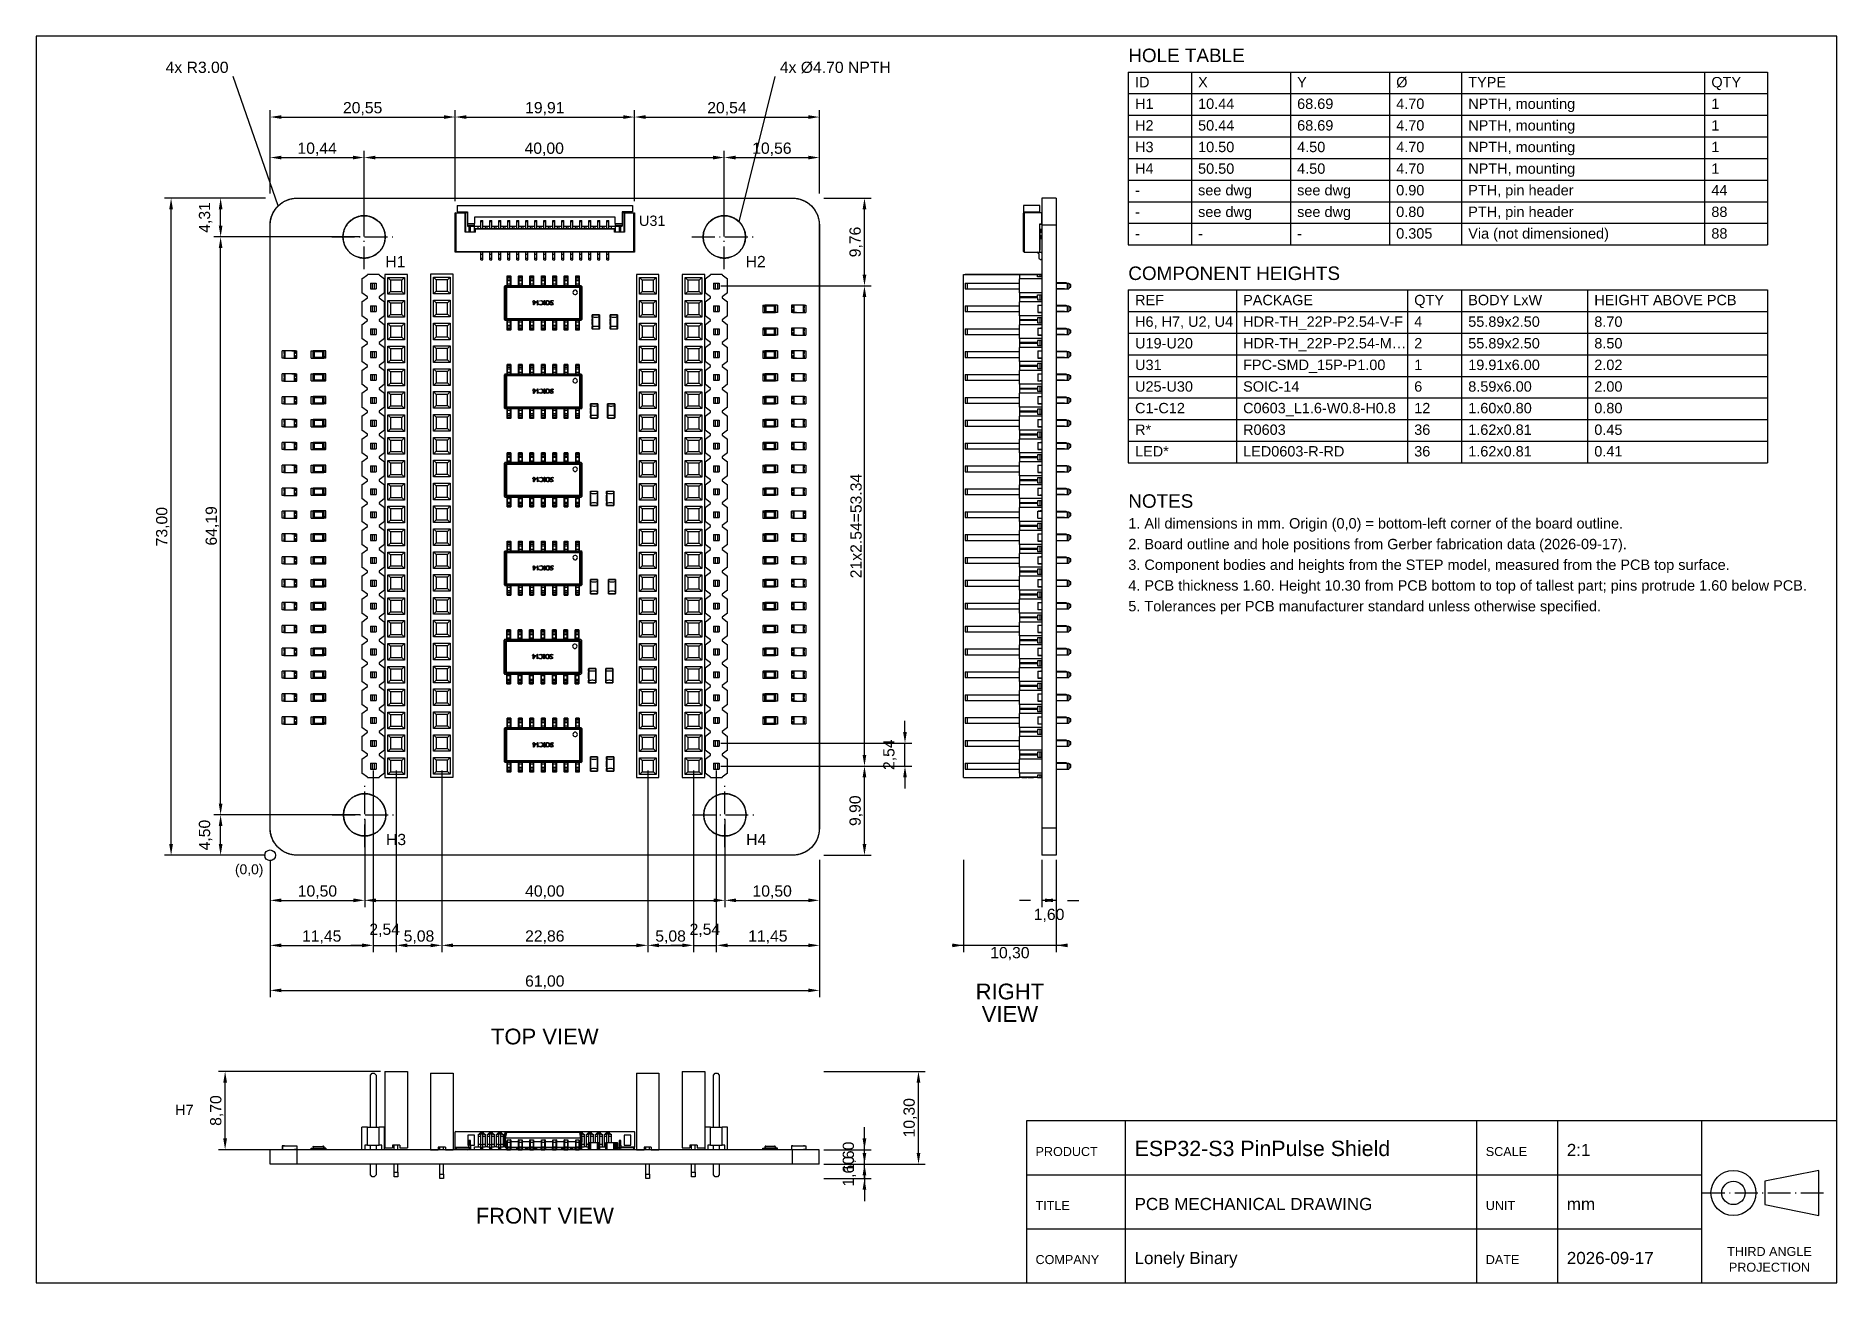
# Model space of a CAD drawing. Header units: millimetres. Extents: x 5 to 205, y 5 to 144.
import ezdxf
from ezdxf.enums import TextEntityAlignment as Align

# ---------------------------------------------------------------- set-up
doc = ezdxf.new("R2010")
doc.units = ezdxf.units.MM
doc.linetypes.add('DASHDOT', pattern=[3.556, 2.54, -0.508, 0, -0.508])
for name, color, linetype in [('CENTER', 3, 'DASHDOT'), ('DIM', 4, 'CONTINUOUS'), ('HOLES', 1, 'CONTINUOUS'), ('OUTLINE', 7, 'CONTINUOUS'), ('PARTS', 8, 'CONTINUOUS'), ('SHEET', 7, 'CONTINUOUS'), ('TEXT', 7, 'CONTINUOUS')]:
    doc.layers.add(name, color=color, linetype=linetype)
doc.styles.add('CJK', font='arial.ttf')
doc.dimstyles.new('PCB2', dxfattribs={"dimtxt": 1.25, "dimasz": 1.25, "dimexe": 0.75, "dimexo": 0.5, "dimgap": 0.3, "dimtad": 1, "dimzin": 0, "dimtxsty": 'CJK', "dimcen": 2.5, "dimclrd": 4, "dimclre": 4, "dimclrt": 4, "dimazin": 3, "dimtfac": 1, "dimtmove": 0, "dimatfit": 3})

msp = doc.modelspace()

# ---------------------------------------------------------------- texts
at = {"layer": 'DIM', "style": 'CJK'}
msp.add_text('4x R3.00', height=1.25, dxfattribs=at).set_placement((26.379, 139.4), align=Align.RIGHT)
msp.add_text('4x %%c4.70 NPTH', height=1.25, dxfattribs=at).set_placement((87.599, 139.4))
at = {"layer": 'TEXT', "style": 'CJK'}
for s, height, p in [('HOLE TABLE', 1.5, (126.3, 140.6)), ('ID', 1.15, (127.05, 137.8)), ('X', 1.15, (134.05, 137.8)), ('Y', 1.15, (145.05, 137.8)), ('%%c', 1.15, (156.05, 137.8)), ('TYPE', 1.15, (164.05, 137.8)), ('QTY', 1.15, (191.05, 137.8)), ('H1', 1.15, (127.05, 135.4)), ('10.44', 1.15, (134.05, 135.4)), ('68.69', 1.15, (145.05, 135.4)), ('4.70', 1.15, (156.05, 135.4)), ('NPTH, mounting', 1.15, (164.05, 135.4)), ('1', 1.15, (191.05, 135.4)), ('H2', 1.15, (127.05, 133)), ('50.44', 1.15, (134.05, 133)), ('68.69', 1.15, (145.05, 133)), ('4.70', 1.15, (156.05, 133)), ('NPTH, mounting', 1.15, (164.05, 133)), ('1', 1.15, (191.05, 133)), ('H3', 1.15, (127.05, 130.6)), ('10.50', 1.15, (134.05, 130.6)), ('4.50', 1.15, (145.05, 130.6)), ('4.70', 1.15, (156.05, 130.6)), ('NPTH, mounting', 1.15, (164.05, 130.6)), ('1', 1.15, (191.05, 130.6)), ('H4', 1.15, (127.05, 128.2)), ('50.50', 1.15, (134.05, 128.2)), ('4.50', 1.15, (145.05, 128.2)), ('4.70', 1.15, (156.05, 128.2)), ('NPTH, mounting', 1.15, (164.05, 128.2)), ('1', 1.15, (191.05, 128.2)), ('-', 1.15, (127.05, 125.8)), ('see dwg', 1.15, (134.05, 125.8)), ('see dwg', 1.15, (145.05, 125.8)), ('0.90', 1.15, (156.05, 125.8)), ('PTH, pin header', 1.15, (164.05, 125.8)), ('44', 1.15, (191.05, 125.8)), ('see dwg', 1.15, (134.05, 123.4)), ('see dwg', 1.15, (145.05, 123.4)), ('0.80', 1.15, (156.05, 123.4)), ('PTH, pin header', 1.15, (164.05, 123.4)), ('88', 1.15, (191.05, 123.4)), ('U31', 1.15, (71.955, 122.408)), ('-', 1.15, (127.05, 123.4)), ('0.305', 1.15, (156.05, 121)), ('Via (not dimensioned)', 1.15, (164.05, 121)), ('88', 1.15, (191.05, 121)), ('-', 1.15, (127.05, 121)), ('-', 1.15, (134.05, 121)), ('-', 1.15, (145.05, 121)), ('H1', 1.25, (43.8, 117.825)), ('H2', 1.25, (83.799, 117.825)), ('COMPONENT HEIGHTS', 1.5, (126.3, 116.4)), ('REF', 1.15, (127.05, 113.6)), ('PACKAGE', 1.15, (139.05, 113.6)), ('QTY', 1.15, (158.05, 113.6)), ('BODY LxW', 1.15, (164.05, 113.6)), ('HEIGHT ABOVE PCB', 1.15, (178.05, 113.6)), ('H6, H7, U2, U4', 1.15, (127.05, 111.2)), ('HDR-TH_22P-P2.54-V-F', 1.15, (139.05, 111.2)), ('4', 1.15, (158.05, 111.2)), ('55.89x2.50', 1.15, (164.05, 111.2)), ('8.70', 1.15, (178.05, 111.2)), ('U19-U20', 1.15, (127.05, 108.8)), ('HDR-TH_22P-P2.54-M…', 1.15, (139.05, 108.8)), ('2', 1.15, (158.05, 108.8)), ('55.89x2.50', 1.15, (164.05, 108.8)), ('8.50', 1.15, (178.05, 108.8)), ('U31', 1.15, (127.05, 106.4)), ('FPC-SMD_15P-P1.00', 1.15, (139.05, 106.4)), ('1', 1.15, (158.05, 106.4)), ('19.91x6.00', 1.15, (164.05, 106.4)), ('2.02', 1.15, (178.05, 106.4)), ('U25-U30', 1.15, (127.05, 104)), ('SOIC-14', 1.15, (139.05, 104)), ('6', 1.15, (158.05, 104)), ('8.59x6.00', 1.15, (164.05, 104)), ('2.00', 1.15, (178.05, 104)), ('C1-C12', 1.15, (127.05, 101.6)), ('C0603_L1.6-W0.8-H0.8', 1.15, (139.05, 101.6)), ('12', 1.15, (158.05, 101.6)), ('1.60x0.80', 1.15, (164.05, 101.6)), ('0.80', 1.15, (178.05, 101.6)), ('R*', 1.15, (127.05, 99.2)), ('R0603', 1.15, (139.05, 99.2)), ('36', 1.15, (158.05, 99.2)), ('1.62x0.81', 1.15, (164.05, 99.2)), ('0.45', 1.15, (178.05, 99.2)), ('LED*', 1.15, (127.05, 96.8)), ('LED0603-R-RD', 1.15, (139.05, 96.8)), ('36', 1.15, (158.05, 96.8)), ('1.62x0.81', 1.15, (164.05, 96.8)), ('0.41', 1.15, (178.05, 96.8)), ('NOTES', 1.5, (126.3, 91.1)), ('1. All dimensions in mm. Origin (0,0) = bottom-left corner of the board outline.', 1.15, (126.3, 88.8)), ('2. Board outline and hole positions from Gerber fabrication data (2026-09-17).', 1.15, (126.3, 86.5)), ('3. Component bodies and heights from the STEP model, measured from the PCB top surface.', 1.15, (126.3, 84.2)), ('4. PCB thickness 1.60. Height 10.30 from PCB bottom to top of tallest part; pins protrude 1.60 below PCB.', 1.15, (126.3, 81.9)), ('5. Tolerances per PCB manufacturer standard unless otherwise specified.', 1.15, (126.3, 79.6)), ('H3', 1.25, (43.863, 53.634)), ('H4', 1.25, (83.862, 53.634)), ('PRODUCT', 1, (116, 19.1)), ('ESP32-S3 PinPulse Shield', 1.7, (127, 19.1)), ('SCALE', 1, (166, 19.1)), ('2:1', 1.35, (175, 19.1)), ('TITLE', 1, (116, 13.1)), ('PCB MECHANICAL DRAWING', 1.35, (127, 13.1)), ('UNIT', 1, (166, 13.1)), ('mm', 1.35, (175, 13.1)), ('COMPANY', 1, (116, 7.1)), ('Lonely Binary', 1.35, (127, 7.1)), ('DATE', 1, (166, 7.1)), ('2026-09-17', 1.35, (175, 7.1))]:
    msp.add_text(s, height=height, dxfattribs=at).set_placement(p)
for s, height, p in [('(0,0)', 1.1, (30.25, 50.4)), ('H7', 1.15, (22.5, 23.65))]:
    msp.add_text(s, height=height, dxfattribs=at).set_placement(p, align=Align.RIGHT)
for s, height, p in [('RIGHT', 1.75, (113.15, 36.5)), ('VIEW', 1.75, (113.15, 34)), ('TOP VIEW', 1.75, (61.5, 31.5)), ('FRONT VIEW', 1.75, (61.5, 11.6)), ('THIRD ANGLE', 1, (197.5, 8)), ('PROJECTION', 1, (197.5, 6.25))]:
    msp.add_text(s, height=height, dxfattribs=at).set_placement(p, align=Align.CENTER)

# ---------------------------------------------------------------- dimensions: what is measured, and where the dimension line sits
at = {"layer": 'DIM'}
for base, p1, p2 in [((31, 134.5), (31, 125.5), (51.5451, 124.658)), ((51.545, 134.5), (51.545, 124.658), (71.455, 124.658)), ((71.4551, 134.5), (71.4551, 124.658), (92, 125.5)), ((31, 130), (31, 125.5), (41.437, 121.187)), ((41.437, 130), (41.437, 121.187), (81.437, 121.187)), ((81.437, 130), (81.437, 121.187), (92, 125.5)), ((31, 42.5), (31, 52.5), (42.45, 62.404)), ((42.45, 42.5), (42.45, 62.404), (44.99, 62.404)), ((44.99, 42.5), (44.99, 62.404), (50.07, 62.404)), ((50.07, 42.5), (50.07, 62.404), (72.93, 62.404)), ((72.93, 42.5), (72.93, 62.404), (78.01, 62.404)), ((78.01, 42.5), (78.01, 62.404), (80.55, 62.404)), ((80.55, 42.5), (80.55, 62.404), (92, 52.5)), ((31, 47.5), (31, 52.5), (41.5, 56.997)), ((41.5, 47.5), (41.5, 56.997), (81.5, 56.997)), ((81.5, 47.5), (81.5, 56.997), (92, 52.5)), ((31, 37.5), (31, 52.5), (92, 52.5)), ((118.3, 42.5), (118.3, 52.5), (108, 52.5)), ((118.3, 47.5), (118.3, 52.5), (116.7, 52.5))]:
    msp.add_linear_dim(base=base, p1=p1, p2=p2, dimstyle='PCB2', dxfattribs=at).render()
for base, p1, p2 in [((20, 52.5), (31, 52.5), (31, 125.5)), ((25.5, 121.187), (41.5, 121.187), (31, 125.5)), ((97, 115.744), (80.55, 115.744), (92, 125.5)), ((25.5, 56.997), (41.5, 56.997), (41.5, 121.187)), ((101.5, 62.404), (80.55, 62.404), (80.55, 64.944)), ((97, 52.5), (92, 52.5), (80.55, 62.404)), ((25.5, 52.5), (31, 52.5), (41.5, 56.997)), ((26, 19.8), (43.74, 19.8), (43.74, 28.5)), ((103, 18.2), (92, 18.2), (92, 28.5)), ((97, 18.2), (92, 18.2), (92, 19.8)), ((97, 16.6), (92, 16.6), (92, 18.2))]:
    msp.add_linear_dim(base=base, p1=p1, p2=p2, angle=90, dimstyle='PCB2', dxfattribs=at).render()
msp.add_linear_dim(base=(97, 62.404), p1=(80.55, 62.404), p2=(80.55, 115.744), angle=90, text='21x2.54=53.34', dimstyle='PCB2', dxfattribs=at).render()

# ---------------------------------------------------------------- linework, layer by layer
at = {"layer": 'CENTER'}
for points in [[(41.437, 117.587), (41.437, 124.787)], [(81.437, 117.587), (81.437, 124.787)], [(37.837, 121.187), (45.037, 121.187)], [(77.837, 121.187), (85.037, 121.187)], [(41.5, 53.397), (41.5, 60.597)], [(81.5, 53.397), (81.5, 60.597)], [(37.9, 56.997), (45.1, 56.997)], [(77.9, 56.997), (85.1, 56.997)], [(190, 15), (204, 15)]]:
    msp.add_lwpolyline(points, dxfattribs=at)
at = {"layer": 'DIM'}
for points in [[(31.879, 124.621), (26.879, 139)], [(83.099, 122.849), (87.099, 139)]]:
    msp.add_lwpolyline(points, dxfattribs=at)
msp.add_circle((31, 52.5), 0.6, dxfattribs=at)
at = {"layer": 'HOLES'}
for centre in [(41.437, 121.187), (81.437, 121.187), (41.5, 56.997), (81.5, 56.997)]:
    msp.add_circle(centre, 2.35, dxfattribs=at)
at = {"layer": 'OUTLINE'}
for points in [[(31, 122.5), (31.014, 122.794), (31.058, 123.085), (31.129, 123.371), (31.228, 123.648), (31.354, 123.914), (31.506, 124.167), (31.681, 124.403), (31.879, 124.621), (32.097, 124.819), (32.333, 124.994), (32.586, 125.146), (32.852, 125.272), (33.129, 125.371), (33.415, 125.442), (33.706, 125.486), (34, 125.5)], [(34, 125.5), (89, 125.5)], [(89, 125.5), (89.294, 125.486), (89.585, 125.442), (89.871, 125.371), (90.148, 125.272), (90.414, 125.146), (90.667, 124.994), (90.903, 124.819), (91.121, 124.621), (91.319, 124.403), (91.494, 124.167), (91.646, 123.914), (91.772, 123.648), (91.871, 123.371), (91.942, 123.085), (91.986, 122.794), (92, 122.5)], [(31, 55.5), (31, 122.5)], [(92, 122.5), (92, 55.5)], [(34, 52.5), (33.706, 52.514), (33.415, 52.558), (33.129, 52.629), (32.852, 52.728), (32.586, 52.854), (32.333, 53.006), (32.097, 53.181), (31.879, 53.379), (31.681, 53.597), (31.506, 53.833), (31.354, 54.086), (31.228, 54.352), (31.129, 54.629), (31.058, 54.915), (31.014, 55.206), (31, 55.5)], [(92, 55.5), (91.986, 55.206), (91.942, 54.915), (91.871, 54.629), (91.772, 54.352), (91.646, 54.086), (91.494, 53.833), (91.319, 53.597), (91.121, 53.379), (90.903, 53.181), (90.667, 53.006), (90.414, 52.854), (90.148, 52.728), (89.871, 52.629), (89.585, 52.558), (89.294, 52.514), (89, 52.5)], [(89, 52.5), (34, 52.5)]]:
    msp.add_lwpolyline(points, dxfattribs=at)
at = {"layer": 'PARTS'}
for points in [[(31.013, 122.5), (31.014, 122.602), (31.02, 122.704), (31.028, 122.805), (31.041, 122.907), (31.056, 123.008), (31.075, 123.108), (31.098, 123.207), (31.123, 123.306), (31.153, 123.404), (31.185, 123.5), (31.221, 123.596), (31.26, 123.69), (31.302, 123.783), (31.348, 123.874), (31.396, 123.964), (31.448, 124.052), (31.502, 124.138), (31.559, 124.223), (31.62, 124.305), (31.683, 124.385), (31.748, 124.463), (31.817, 124.539), (31.888, 124.612), (31.961, 124.683), (32.037, 124.752), (32.115, 124.817), (32.195, 124.88), (32.277, 124.941), (32.362, 124.998), (32.448, 125.052), (32.536, 125.104), (32.626, 125.152), (32.717, 125.198), (32.81, 125.24), (32.904, 125.279), (33, 125.315), (33.096, 125.347), (33.194, 125.377), (33.293, 125.402), (33.392, 125.425), (33.492, 125.444), (33.593, 125.46), (33.694, 125.472), (33.796, 125.48), (33.898, 125.486), (34, 125.487)], [(34, 125.487), (89, 125.487)], [(51.755, 124.658), (71.255, 124.658)], [(51.755, 124.658), (51.755, 123.958)], [(71.255, 124.658), (71.255, 123.958)], [(89, 125.487), (89.102, 125.486), (89.204, 125.48), (89.306, 125.472), (89.407, 125.46), (89.508, 125.444), (89.608, 125.425), (89.707, 125.402), (89.806, 125.377), (89.904, 125.347), (90.001, 125.315), (90.096, 125.279), (90.19, 125.24), (90.283, 125.198), (90.375, 125.152), (90.464, 125.104), (90.552, 125.052), (90.638, 124.998), (90.723, 124.941), (90.805, 124.88), (90.885, 124.817), (90.963, 124.752), (91.039, 124.683), (91.113, 124.612), (91.183, 124.539), (91.252, 124.463), (91.317, 124.385), (91.38, 124.305), (91.441, 124.223), (91.498, 124.138), (91.553, 124.052), (91.604, 123.964), (91.653, 123.874), (91.698, 123.783), (91.74, 123.69), (91.779, 123.596), (91.815, 123.5), (91.847, 123.404), (91.877, 123.306), (91.903, 123.207), (91.925, 123.108), (91.944, 123.008), (91.96, 122.907), (91.972, 122.805), (91.981, 122.704), (91.986, 122.602), (91.987, 122.5)], [(114.68, 124.658), (114.68, 123.958)], [(116.48, 124.658), (114.68, 124.658)], [(116.48, 123.958), (116.48, 124.658)], [(118.3, 125.487), (116.7, 125.487)], [(118.3, 125.487), (116.7, 125.487)], [(116.7, 125.487), (116.7, 125.384), (116.7, 125.281), (116.7, 125.178), (116.7, 125.075), (116.7, 124.972), (116.7, 124.869), (116.7, 124.766), (116.7, 124.663), (116.7, 124.56), (116.7, 124.457), (116.7, 124.354), (116.7, 124.251), (116.7, 124.148), (116.7, 124.045), (116.7, 123.942), (116.7, 123.839), (116.7, 123.736), (116.7, 123.633), (116.7, 123.53), (116.7, 123.427), (116.7, 123.324), (116.7, 123.221), (116.7, 123.118), (116.7, 123.015), (116.7, 122.912), (116.7, 122.809), (116.7, 122.706), (116.7, 122.603), (116.7, 122.5)], [(118.3, 125.487), (118.3, 125.384), (118.3, 125.281), (118.3, 125.178), (118.3, 125.075), (118.3, 124.972), (118.3, 124.869), (118.3, 124.766), (118.3, 124.663), (118.3, 124.56), (118.3, 124.457), (118.3, 124.354), (118.3, 124.251), (118.3, 124.148), (118.3, 124.045), (118.3, 123.942), (118.3, 123.839), (118.3, 123.736), (118.3, 123.633), (118.3, 123.53), (118.3, 123.427), (118.3, 123.324), (118.3, 123.221), (118.3, 123.118), (118.3, 123.015), (118.3, 122.912), (118.3, 122.809), (118.3, 122.706), (118.3, 122.603), (118.3, 122.5)], [(31.013, 55.5), (31.013, 122.5)], [(43.787, 121.187), (43.785, 121.288), (43.778, 121.389), (43.767, 121.49), (43.752, 121.59), (43.733, 121.689), (43.709, 121.787), (43.681, 121.884), (43.649, 121.98), (43.613, 122.075), (43.573, 122.167), (43.529, 122.258), (43.481, 122.347), (43.429, 122.434), (43.373, 122.519), (43.314, 122.601), (43.252, 122.68), (43.186, 122.757), (43.117, 122.831), (43.044, 122.901), (42.969, 122.969), (42.891, 123.033), (42.81, 123.094), (42.727, 123.151), (42.641, 123.205), (42.553, 123.255), (42.463, 123.301), (42.371, 123.343), (42.278, 123.382), (42.182, 123.416), (42.086, 123.446), (41.988, 123.472), (41.889, 123.493), (41.79, 123.51), (41.689, 123.523), (41.589, 123.532), (41.488, 123.536), (41.386, 123.536), (41.285, 123.532), (41.185, 123.523), (41.084, 123.51), (40.985, 123.493), (40.886, 123.472), (40.788, 123.446), (40.692, 123.416), (40.596, 123.382), (40.503, 123.343), (40.411, 123.301), (40.321, 123.255), (40.233, 123.205), (40.147, 123.151), (40.064, 123.094), (39.983, 123.033), (39.905, 122.969), (39.83, 122.901), (39.758, 122.831), (39.688, 122.757), (39.623, 122.68), (39.56, 122.601), (39.501, 122.519), (39.445, 122.434), (39.394, 122.347), (39.346, 122.258), (39.301, 122.167), (39.261, 122.075), (39.225, 121.98), (39.193, 121.884), (39.165, 121.787), (39.141, 121.689), (39.122, 121.59), (39.107, 121.49), (39.096, 121.389), (39.089, 121.288), (39.087, 121.187)], [(51.545, 123.519), (51.545, 123.587)], [(51.545, 123.587), (51.555, 123.587)], [(51.545, 123.352), (51.545, 123.519)], [(51.545, 123.519), (51.555, 123.519)], [(51.545, 123.319), (51.545, 123.352)], [(51.545, 123.352), (51.555, 123.352)], [(51.545, 123.255), (51.545, 123.319)], [(51.545, 123.319), (51.555, 123.319)], [(51.545, 123.082), (51.545, 123.255)], [(51.545, 123.255), (51.555, 123.255)], [(51.545, 122.885), (51.545, 123.082)], [(51.545, 123.082), (51.555, 123.082)], [(51.545, 122.807), (51.545, 122.885)], [(51.545, 122.885), (51.555, 122.885)], [(51.545, 122.664), (51.545, 122.807)], [(51.545, 122.807), (51.555, 122.807)], [(51.545, 122.664), (51.555, 122.664)], [(51.545, 122.498), (51.555, 122.498)], [(51.545, 122.471), (51.545, 122.498)], [(51.545, 122.39), (51.545, 122.471)], [(51.545, 122.471), (51.555, 122.471)], [(51.545, 122.39), (51.555, 122.39)], [(51.545, 122.388), (51.545, 122.39)], [(51.545, 122.388), (51.555, 122.388)], [(51.545, 122.353), (51.545, 122.382)], [(51.545, 122.382), (51.555, 122.382)], [(51.545, 122.278), (51.545, 122.353)], [(51.545, 122.353), (51.555, 122.353)], [(51.545, 122.23), (51.545, 122.278)], [(51.545, 122.278), (51.555, 122.278)], [(51.545, 122.23), (51.555, 122.23)], [(51.545, 122.212), (51.545, 122.213)], [(51.545, 122.213), (51.555, 122.213)], [(51.545, 122.196), (51.545, 122.212)], [(51.545, 122.212), (51.555, 122.212)], [(51.545, 122.189), (51.545, 122.196)], [(51.545, 122.196), (51.555, 122.196)], [(51.545, 122.189), (51.555, 122.189)], [(51.545, 122.084), (51.545, 122.189)], [(51.545, 122.08), (51.545, 122.084)], [(51.545, 122.084), (51.555, 122.084)], [(51.545, 122.08), (51.555, 122.08)], [(51.545, 122.073), (51.545, 122.08)], [(51.545, 122.073), (51.555, 122.073)], [(51.545, 122.041), (51.545, 122.073)], [(51.545, 121.983), (51.545, 122.041)], [(51.545, 122.041), (51.555, 122.041)], [(51.555, 119.508), (51.555, 123.858)], [(51.555, 123.858), (52.705, 123.858)], [(51.605, 123.808), (51.555, 123.858)], [(52.655, 123.808), (51.605, 123.808)], [(51.605, 123.808), (51.605, 119.558)], [(51.755, 123.958), (52.905, 123.958)], [(52.705, 123.858), (52.655, 123.808)], [(52.655, 121.708), (52.655, 123.808)], [(52.905, 123.858), (52.705, 123.858)], [(52.705, 123.858), (52.705, 121.758)], [(52.905, 123.958), (52.905, 122.658)], [(52.905, 122.658), (52.905, 122.498)], [(52.905, 122.658), (53.705, 122.658)], [(52.905, 122.498), (52.905, 122.398)], [(52.905, 122.498), (53.705, 122.498)], [(52.905, 122.398), (53.705, 122.398)], [(53.055, 122.398), (53.055, 121.758)], [(53.255, 122.008), (53.055, 122.008)], [(53.255, 121.758), (53.255, 122.398)], [(69.305, 123.398), (53.705, 123.398)], [(53.705, 123.398), (53.705, 122.658)], [(53.705, 122.498), (53.705, 122.658)], [(53.705, 122.398), (53.705, 122.498)], [(53.705, 122.398), (54.405, 122.398)], [(53.705, 121.758), (53.705, 122.398)], [(53.705, 121.758), (53.705, 122.108)], [(53.705, 122.108), (69.305, 122.108)], [(53.705, 122.108), (53.755, 122.058)], [(69.255, 122.058), (53.755, 122.058)], [(53.755, 122.058), (53.755, 121.708)], [(54.105, 122.108), (54.105, 122.398)], [(54.405, 122.908), (54.405, 122.991)], [(54.405, 122.991), (54.605, 122.991)], [(54.405, 122.108), (54.405, 122.908)], [(54.405, 122.908), (54.605, 122.908)], [(54.605, 122.908), (54.605, 122.991)], [(54.605, 122.108), (54.605, 122.908)], [(54.605, 122.398), (55.405, 122.398)], [(54.905, 122.108), (54.905, 122.398)], [(55.105, 122.108), (55.105, 122.398)], [(55.405, 122.908), (55.405, 122.991)], [(55.405, 122.991), (55.605, 122.991)], [(55.405, 122.108), (55.405, 122.908)], [(55.405, 122.908), (55.605, 122.908)], [(55.605, 122.908), (55.605, 122.991)], [(55.605, 122.108), (55.605, 122.908)], [(55.605, 122.398), (56.405, 122.398)], [(55.905, 122.108), (55.905, 122.398)], [(56.105, 122.108), (56.105, 122.398)], [(56.405, 122.908), (56.405, 122.991)], [(56.405, 122.991), (56.605, 122.991)], [(56.405, 122.108), (56.405, 122.908)], [(56.405, 122.908), (56.605, 122.908)], [(56.605, 122.908), (56.605, 122.991)], [(56.605, 122.108), (56.605, 122.908)], [(56.605, 122.398), (57.405, 122.398)], [(56.905, 122.108), (56.905, 122.398)], [(57.105, 122.108), (57.105, 122.398)], [(57.405, 122.908), (57.405, 122.991)], [(57.405, 122.991), (57.605, 122.991)], [(57.405, 122.108), (57.405, 122.908)], [(57.405, 122.908), (57.605, 122.908)], [(57.605, 122.908), (57.605, 122.991)], [(57.605, 122.108), (57.605, 122.908)], [(57.605, 122.398), (58.405, 122.398)], [(57.905, 122.108), (57.905, 122.398)], [(58.105, 122.108), (58.105, 122.398)], [(58.405, 122.908), (58.405, 122.991)], [(58.405, 122.991), (58.605, 122.991)], [(58.405, 122.108), (58.405, 122.908)], [(58.405, 122.908), (58.605, 122.908)], [(58.605, 122.908), (58.605, 122.991)], [(58.605, 122.108), (58.605, 122.908)], [(58.605, 122.398), (59.405, 122.398)], [(58.905, 122.108), (58.905, 122.398)], [(59.105, 122.108), (59.105, 122.398)], [(59.405, 122.908), (59.405, 122.991)], [(59.405, 122.991), (59.605, 122.991)], [(59.405, 122.108), (59.405, 122.908)], [(59.405, 122.908), (59.605, 122.908)], [(59.605, 122.908), (59.605, 122.991)], [(59.605, 122.108), (59.605, 122.908)], [(59.605, 122.398), (60.405, 122.398)], [(59.905, 122.108), (59.905, 122.398)], [(60.105, 122.108), (60.105, 122.398)], [(60.405, 122.908), (60.405, 122.991)], [(60.405, 122.991), (60.605, 122.991)], [(60.405, 122.108), (60.405, 122.908)], [(60.405, 122.908), (60.605, 122.908)], [(60.605, 122.908), (60.605, 122.991)], [(60.605, 122.108), (60.605, 122.908)], [(60.605, 122.398), (61.405, 122.398)], [(60.905, 122.108), (60.905, 122.398)], [(61.105, 122.108), (61.105, 122.398)], [(61.405, 122.908), (61.405, 122.991)], [(61.405, 122.991), (61.605, 122.991)], [(61.405, 122.108), (61.405, 122.908)], [(61.405, 122.908), (61.605, 122.908)], [(61.605, 122.908), (61.605, 122.991)], [(61.605, 122.108), (61.605, 122.908)], [(61.605, 122.398), (62.405, 122.398)], [(61.905, 122.108), (61.905, 122.398)], [(62.105, 122.108), (62.105, 122.398)], [(62.405, 122.908), (62.405, 122.991)], [(62.405, 122.991), (62.605, 122.991)], [(62.405, 122.108), (62.405, 122.908)], [(62.405, 122.908), (62.605, 122.908)], [(62.605, 122.908), (62.605, 122.991)], [(62.605, 122.108), (62.605, 122.908)], [(62.605, 122.398), (63.405, 122.398)], [(62.905, 122.108), (62.905, 122.398)], [(63.105, 122.108), (63.105, 122.398)], [(63.405, 122.908), (63.405, 122.991)], [(63.405, 122.991), (63.605, 122.991)], [(63.405, 122.108), (63.405, 122.908)], [(63.405, 122.908), (63.605, 122.908)], [(63.605, 122.908), (63.605, 122.991)], [(63.605, 122.108), (63.605, 122.908)], [(63.605, 122.398), (64.405, 122.398)], [(63.905, 122.108), (63.905, 122.398)], [(64.105, 122.108), (64.105, 122.398)], [(64.405, 122.908), (64.405, 122.991)], [(64.405, 122.991), (64.605, 122.991)], [(64.405, 122.108), (64.405, 122.908)], [(64.405, 122.908), (64.605, 122.908)], [(64.605, 122.908), (64.605, 122.991)], [(64.605, 122.108), (64.605, 122.908)], [(64.605, 122.398), (65.405, 122.398)], [(64.905, 122.108), (64.905, 122.398)], [(65.105, 122.108), (65.105, 122.398)], [(65.405, 122.908), (65.405, 122.991)], [(65.405, 122.991), (65.605, 122.991)], [(65.405, 122.108), (65.405, 122.908)], [(65.405, 122.908), (65.605, 122.908)], [(65.605, 122.908), (65.605, 122.991)], [(65.605, 122.108), (65.605, 122.908)], [(65.605, 122.398), (66.405, 122.398)], [(65.905, 122.108), (65.905, 122.398)], [(66.105, 122.108), (66.105, 122.398)], [(66.405, 122.908), (66.405, 122.991)], [(66.405, 122.991), (66.605, 122.991)], [(66.405, 122.108), (66.405, 122.908)], [(66.405, 122.908), (66.605, 122.908)], [(66.605, 122.908), (66.605, 122.991)], [(66.605, 122.108), (66.605, 122.908)], [(66.605, 122.398), (67.405, 122.398)], [(66.905, 122.108), (66.905, 122.398)], [(67.105, 122.108), (67.105, 122.398)], [(67.405, 122.908), (67.405, 122.991)], [(67.405, 122.991), (67.605, 122.991)], [(67.405, 122.108), (67.405, 122.908)], [(67.405, 122.908), (67.605, 122.908)], [(67.605, 122.908), (67.605, 122.991)], [(67.605, 122.108), (67.605, 122.908)], [(67.605, 122.398), (68.405, 122.398)], [(67.905, 122.108), (67.905, 122.398)], [(68.105, 122.108), (68.105, 122.398)], [(68.405, 122.908), (68.405, 122.991)], [(68.405, 122.991), (68.605, 122.991)], [(68.405, 122.108), (68.405, 122.908)], [(68.405, 122.908), (68.605, 122.908)], [(68.605, 122.908), (68.605, 122.991)], [(68.605, 122.108), (68.605, 122.908)], [(68.605, 122.398), (69.305, 122.398)], [(68.905, 122.108), (68.905, 122.398)], [(69.305, 122.108), (69.255, 122.058)], [(69.255, 121.708), (69.255, 122.058)], [(69.305, 122.658), (69.305, 123.398)], [(69.305, 122.658), (70.105, 122.658)], [(69.305, 122.658), (69.305, 122.498)], [(69.305, 122.498), (70.105, 122.498)], [(69.305, 122.498), (69.305, 122.398)], [(69.305, 122.398), (70.105, 122.398)], [(69.305, 122.398), (69.305, 122.108)], [(69.305, 122.108), (69.305, 121.758)], [(69.755, 122.398), (69.755, 121.758)], [(69.755, 122.008), (69.955, 122.008)], [(69.955, 121.758), (69.955, 122.398)], [(70.105, 123.958), (70.105, 122.658)], [(71.255, 123.958), (70.105, 123.958)], [(70.305, 123.858), (70.105, 123.858)], [(70.105, 122.658), (70.105, 122.498)], [(70.105, 122.498), (70.105, 122.398)], [(70.305, 123.858), (71.455, 123.858)], [(70.305, 121.758), (70.305, 123.858)], [(70.355, 123.808), (70.305, 123.858)], [(70.355, 123.808), (70.355, 121.708)], [(71.405, 123.808), (70.355, 123.808)], [(71.405, 123.808), (71.455, 123.858)], [(71.405, 119.558), (71.405, 123.808)], [(71.455, 123.858), (71.455, 119.508)], [(83.787, 121.187), (83.785, 121.288), (83.778, 121.389), (83.768, 121.49), (83.752, 121.59), (83.733, 121.689), (83.709, 121.787), (83.681, 121.884), (83.649, 121.98), (83.613, 122.075), (83.573, 122.167), (83.529, 122.258), (83.481, 122.347), (83.429, 122.434), (83.373, 122.519), (83.314, 122.601), (83.252, 122.68), (83.186, 122.757), (83.117, 122.831), (83.044, 122.901), (82.969, 122.969), (82.891, 123.033), (82.81, 123.094), (82.727, 123.151), (82.641, 123.205), (82.553, 123.255), (82.463, 123.301), (82.371, 123.343), (82.278, 123.382), (82.183, 123.416), (82.086, 123.446), (81.988, 123.472), (81.889, 123.493), (81.79, 123.51), (81.69, 123.523), (81.589, 123.532), (81.488, 123.536), (81.386, 123.536), (81.285, 123.532), (81.185, 123.523), (81.084, 123.51), (80.985, 123.493), (80.886, 123.472), (80.788, 123.446), (80.692, 123.416), (80.596, 123.382), (80.503, 123.343), (80.411, 123.301), (80.321, 123.255), (80.233, 123.205), (80.147, 123.151), (80.064, 123.094), (79.983, 123.033), (79.905, 122.969), (79.83, 122.901), (79.758, 122.831), (79.689, 122.757), (79.623, 122.68), (79.56, 122.601), (79.501, 122.519), (79.445, 122.434), (79.394, 122.347), (79.346, 122.258), (79.301, 122.167), (79.261, 122.075), (79.225, 121.98), (79.193, 121.884), (79.165, 121.787), (79.141, 121.689), (79.122, 121.59), (79.107, 121.49), (79.096, 121.389), (79.089, 121.288), (79.087, 121.187)], [(91.987, 122.5), (91.987, 55.5)], [(114.68, 123.958), (114.68, 122.658)], [(114.68, 123.958), (116.48, 123.958)], [(114.68, 123.808), (114.73, 123.858)], [(114.68, 123.808), (114.73, 123.858)], [(114.68, 119.558), (114.68, 123.808)], [(114.68, 121.708), (114.68, 122.658)], [(114.68, 122.658), (114.68, 119.558)], [(116.68, 123.858), (114.73, 123.858)], [(114.73, 123.858), (114.73, 119.508)], [(116.08, 123.958), (116.08, 123.858)], [(116.43, 122.608), (116.68, 122.608)], [(116.68, 122.608), (116.43, 122.608)], [(116.43, 122.608), (116.43, 119.508)], [(116.43, 122.008), (116.5, 122.008)], [(116.5, 122.008), (116.5, 121.908)], [(116.7, 122.008), (116.5, 122.008)], [(116.68, 122.608), (116.68, 123.858)], [(116.68, 122.608), (116.68, 122.008)], [(116.7, 122.5), (116.7, 55.5)], [(118.3, 122.5), (116.7, 122.5)], [(118.3, 122.5), (118.3, 55.5)], [(39.087, 121.187), (39.089, 121.086), (39.096, 120.985), (39.107, 120.884), (39.122, 120.784), (39.141, 120.685), (39.165, 120.587), (39.193, 120.49), (39.225, 120.394), (39.261, 120.299), (39.301, 120.207), (39.346, 120.116), (39.394, 120.027), (39.445, 119.94), (39.501, 119.855), (39.56, 119.773), (39.623, 119.694), (39.688, 119.617), (39.758, 119.543), (39.83, 119.472), (39.905, 119.405), (39.983, 119.341), (40.064, 119.28), (40.147, 119.223), (40.233, 119.169), (40.321, 119.119), (40.411, 119.073), (40.503, 119.031), (40.596, 118.993), (40.692, 118.958), (40.788, 118.928), (40.886, 118.903), (40.985, 118.881), (41.084, 118.864), (41.185, 118.851), (41.285, 118.842), (41.386, 118.838), (41.488, 118.838), (41.589, 118.842), (41.689, 118.851), (41.79, 118.864), (41.889, 118.881), (41.988, 118.903), (42.086, 118.928), (42.182, 118.958), (42.278, 118.993), (42.371, 119.031), (42.463, 119.073), (42.553, 119.119), (42.641, 119.169), (42.727, 119.223), (42.81, 119.28), (42.891, 119.341), (42.969, 119.405), (43.044, 119.472), (43.117, 119.543), (43.186, 119.617), (43.252, 119.694), (43.314, 119.773), (43.373, 119.855), (43.429, 119.94), (43.481, 120.027), (43.529, 120.116), (43.573, 120.207), (43.613, 120.299), (43.649, 120.394), (43.681, 120.49), (43.709, 120.587), (43.733, 120.685), (43.752, 120.784), (43.767, 120.884), (43.778, 120.985), (43.785, 121.086), (43.787, 121.187)], [(51.545, 121.906), (51.545, 121.983)], [(51.545, 121.983), (51.555, 121.983)], [(51.545, 121.876), (51.545, 121.906)], [(51.545, 121.906), (51.555, 121.906)], [(51.545, 121.876), (51.555, 121.876)], [(51.545, 121.864), (51.545, 121.876)], [(51.545, 121.787), (51.545, 121.864)], [(51.545, 121.864), (51.555, 121.864)], [(51.545, 121.759), (51.545, 121.787)], [(51.545, 121.787), (51.555, 121.787)], [(51.545, 121.681), (51.545, 121.759)], [(51.545, 121.759), (51.555, 121.759)], [(51.545, 121.681), (51.555, 121.681)], [(51.545, 121.652), (51.545, 121.681)], [(51.545, 121.621), (51.545, 121.652)], [(51.545, 121.652), (51.555, 121.652)], [(51.545, 121.621), (51.555, 121.621)], [(51.545, 121.532), (51.545, 121.61)], [(51.545, 121.61), (51.555, 121.61)], [(51.545, 121.504), (51.545, 121.532)], [(51.545, 121.532), (51.555, 121.532)], [(51.545, 121.427), (51.545, 121.504)], [(51.545, 121.504), (51.555, 121.504)], [(51.545, 121.427), (51.555, 121.427)], [(52.705, 121.758), (52.655, 121.708)], [(53.755, 121.708), (52.655, 121.708)], [(52.705, 121.758), (53.705, 121.758)], [(53.705, 121.758), (53.755, 121.708)], [(69.305, 121.758), (69.255, 121.708)], [(70.355, 121.708), (69.255, 121.708)], [(69.305, 121.758), (70.305, 121.758)], [(70.355, 121.708), (70.305, 121.758)], [(79.087, 121.187), (79.089, 121.086), (79.096, 120.985), (79.107, 120.884), (79.122, 120.784), (79.141, 120.685), (79.165, 120.587), (79.193, 120.49), (79.225, 120.394), (79.261, 120.299), (79.301, 120.207), (79.346, 120.116), (79.394, 120.027), (79.445, 119.94), (79.501, 119.855), (79.56, 119.773), (79.623, 119.694), (79.689, 119.617), (79.758, 119.543), (79.83, 119.472), (79.905, 119.405), (79.983, 119.341), (80.064, 119.28), (80.147, 119.223), (80.233, 119.169), (80.321, 119.119), (80.411, 119.073), (80.503, 119.031), (80.596, 118.993), (80.692, 118.958), (80.788, 118.928), (80.886, 118.903), (80.985, 118.881), (81.084, 118.864), (81.185, 118.851), (81.285, 118.842), (81.386, 118.838), (81.488, 118.838), (81.589, 118.842), (81.69, 118.851), (81.79, 118.864), (81.889, 118.881), (81.988, 118.903), (82.086, 118.928), (82.183, 118.958), (82.278, 118.993), (82.371, 119.031), (82.463, 119.073), (82.553, 119.119), (82.641, 119.169), (82.727, 119.223), (82.81, 119.28), (82.891, 119.341), (82.969, 119.405), (83.044, 119.472), (83.117, 119.543), (83.186, 119.617), (83.252, 119.694), (83.314, 119.773), (83.373, 119.855), (83.429, 119.94), (83.481, 120.027), (83.529, 120.116), (83.573, 120.207), (83.613, 120.299), (83.649, 120.394), (83.681, 120.49), (83.709, 120.587), (83.733, 120.685), (83.752, 120.784), (83.768, 120.884), (83.778, 120.985), (83.785, 121.086), (83.787, 121.187)], [(116.5, 121.791), (116.5, 121.908)], [(116.5, 121.908), (116.7, 121.908)], [(116.5, 121.791), (116.5, 121.697)], [(116.7, 121.791), (116.5, 121.791)], [(116.5, 121.319), (116.5, 121.445), (116.5, 121.571), (116.5, 121.697)], [(116.5, 121.697), (116.7, 121.697)], [(116.5, 121.319), (116.5, 121.225)], [(116.7, 121.319), (116.5, 121.319)], [(116.5, 121.108), (116.5, 121.225)], [(116.5, 121.225), (116.7, 121.225)], [(116.5, 121.108), (116.5, 121.008)], [(116.7, 121.108), (116.5, 121.108)], [(116.5, 119.708), (116.5, 121.008)], [(116.5, 121.008), (116.7, 121.008)], [(116.68, 121.008), (116.68, 119.508)], [(51.605, 119.558), (51.555, 119.508)], [(71.455, 119.508), (51.555, 119.508)], [(51.605, 119.558), (71.405, 119.558)], [(54.405, 119.281), (54.405, 119.508)], [(54.405, 119.281), (54.605, 119.281)], [(54.405, 118.808), (54.405, 119.281)], [(54.405, 118.658), (54.405, 118.808)], [(54.405, 118.808), (54.605, 118.808)], [(54.405, 118.658), (54.605, 118.658)], [(54.405, 118.658), (54.605, 118.658)], [(54.605, 119.281), (54.605, 119.508)], [(54.605, 118.808), (54.605, 119.281)], [(54.605, 118.658), (54.605, 118.808)], [(55.405, 119.281), (55.405, 119.508)], [(55.405, 119.281), (55.605, 119.281)], [(55.405, 118.808), (55.405, 119.281)], [(55.405, 118.658), (55.405, 118.808)], [(55.405, 118.808), (55.605, 118.808)], [(55.405, 118.658), (55.605, 118.658)], [(55.405, 118.658), (55.605, 118.658)], [(55.605, 119.281), (55.605, 119.508)], [(55.605, 118.808), (55.605, 119.281)], [(55.605, 118.658), (55.605, 118.808)], [(56.405, 119.281), (56.405, 119.508)], [(56.405, 119.281), (56.605, 119.281)], [(56.405, 118.808), (56.405, 119.281)], [(56.405, 118.658), (56.405, 118.808)], [(56.405, 118.808), (56.605, 118.808)], [(56.405, 118.658), (56.605, 118.658)], [(56.405, 118.658), (56.605, 118.658)], [(56.605, 119.281), (56.605, 119.508)], [(56.605, 118.808), (56.605, 119.281)], [(56.605, 118.658), (56.605, 118.808)], [(57.405, 119.281), (57.405, 119.508)], [(57.405, 119.281), (57.605, 119.281)], [(57.405, 118.808), (57.405, 119.281)], [(57.405, 118.658), (57.405, 118.808)], [(57.405, 118.808), (57.605, 118.808)], [(57.405, 118.658), (57.605, 118.658)], [(57.405, 118.658), (57.605, 118.658)], [(57.605, 119.281), (57.605, 119.508)], [(57.605, 118.808), (57.605, 119.281)], [(57.605, 118.658), (57.605, 118.808)], [(58.405, 119.281), (58.405, 119.508)], [(58.405, 119.281), (58.605, 119.281)], [(58.405, 118.808), (58.405, 119.281)], [(58.405, 118.658), (58.405, 118.808)], [(58.405, 118.808), (58.605, 118.808)], [(58.405, 118.658), (58.605, 118.658)], [(58.405, 118.658), (58.605, 118.658)], [(58.605, 119.281), (58.605, 119.508)], [(58.605, 118.808), (58.605, 119.281)], [(58.605, 118.658), (58.605, 118.808)], [(59.405, 119.281), (59.405, 119.508)], [(59.405, 119.281), (59.605, 119.281)], [(59.405, 118.808), (59.405, 119.281)], [(59.405, 118.658), (59.405, 118.808)], [(59.405, 118.808), (59.605, 118.808)], [(59.405, 118.658), (59.605, 118.658)], [(59.405, 118.658), (59.605, 118.658)], [(59.605, 119.281), (59.605, 119.508)], [(59.605, 118.808), (59.605, 119.281)], [(59.605, 118.658), (59.605, 118.808)], [(60.405, 119.281), (60.405, 119.508)], [(60.405, 119.281), (60.605, 119.281)], [(60.405, 118.808), (60.405, 119.281)], [(60.405, 118.658), (60.405, 118.808)], [(60.405, 118.808), (60.605, 118.808)], [(60.405, 118.658), (60.605, 118.658)], [(60.405, 118.658), (60.605, 118.658)], [(60.605, 119.281), (60.605, 119.508)], [(60.605, 118.808), (60.605, 119.281)], [(60.605, 118.658), (60.605, 118.808)], [(61.405, 119.281), (61.405, 119.508)], [(61.405, 119.281), (61.605, 119.281)], [(61.405, 118.808), (61.405, 119.281)], [(61.405, 118.658), (61.405, 118.808)], [(61.405, 118.808), (61.605, 118.808)], [(61.405, 118.658), (61.605, 118.658)], [(61.405, 118.658), (61.605, 118.658)], [(61.605, 119.281), (61.605, 119.508)], [(61.605, 118.808), (61.605, 119.281)], [(61.605, 118.658), (61.605, 118.808)], [(62.405, 119.281), (62.405, 119.508)], [(62.405, 119.281), (62.605, 119.281)], [(62.405, 118.808), (62.405, 119.281)], [(62.405, 118.658), (62.405, 118.808)], [(62.405, 118.808), (62.605, 118.808)], [(62.405, 118.658), (62.605, 118.658)], [(62.405, 118.658), (62.605, 118.658)], [(62.605, 119.281), (62.605, 119.508)], [(62.605, 118.808), (62.605, 119.281)], [(62.605, 118.658), (62.605, 118.808)], [(63.405, 119.281), (63.405, 119.508)], [(63.405, 119.281), (63.605, 119.281)], [(63.405, 118.808), (63.405, 119.281)], [(63.405, 118.658), (63.405, 118.808)], [(63.405, 118.808), (63.605, 118.808)], [(63.405, 118.658), (63.605, 118.658)], [(63.405, 118.658), (63.605, 118.658)], [(63.605, 119.281), (63.605, 119.508)], [(63.605, 118.808), (63.605, 119.281)], [(63.605, 118.658), (63.605, 118.808)], [(64.405, 119.281), (64.405, 119.508)], [(64.405, 119.281), (64.605, 119.281)], [(64.405, 118.808), (64.405, 119.281)], [(64.405, 118.658), (64.405, 118.808)], [(64.405, 118.808), (64.605, 118.808)], [(64.405, 118.658), (64.605, 118.658)], [(64.405, 118.658), (64.605, 118.658)], [(64.605, 119.281), (64.605, 119.508)], [(64.605, 118.808), (64.605, 119.281)], [(64.605, 118.658), (64.605, 118.808)], [(65.405, 119.281), (65.405, 119.508)], [(65.405, 119.281), (65.605, 119.281)], [(65.405, 118.808), (65.405, 119.281)], [(65.405, 118.658), (65.405, 118.808)], [(65.405, 118.808), (65.605, 118.808)], [(65.405, 118.658), (65.605, 118.658)], [(65.405, 118.658), (65.605, 118.658)], [(65.605, 119.281), (65.605, 119.508)], [(65.605, 118.808), (65.605, 119.281)], [(65.605, 118.658), (65.605, 118.808)], [(66.405, 119.281), (66.405, 119.508)], [(66.405, 119.281), (66.605, 119.281)], [(66.405, 118.808), (66.405, 119.281)], [(66.405, 118.658), (66.405, 118.808)], [(66.405, 118.808), (66.605, 118.808)], [(66.405, 118.658), (66.605, 118.658)], [(66.405, 118.658), (66.605, 118.658)], [(66.605, 119.281), (66.605, 119.508)], [(66.605, 118.808), (66.605, 119.281)], [(66.605, 118.658), (66.605, 118.808)], [(67.405, 119.281), (67.405, 119.508)], [(67.405, 119.281), (67.605, 119.281)], [(67.405, 118.808), (67.405, 119.281)], [(67.405, 118.658), (67.405, 118.808)], [(67.405, 118.808), (67.605, 118.808)], [(67.405, 118.658), (67.605, 118.658)], [(67.405, 118.658), (67.605, 118.658)], [(67.605, 119.281), (67.605, 119.508)], [(67.605, 118.808), (67.605, 119.281)], [(67.605, 118.658), (67.605, 118.808)], [(68.405, 119.281), (68.405, 119.508)], [(68.405, 119.281), (68.605, 119.281)], [(68.405, 118.808), (68.405, 119.281)], [(68.405, 118.658), (68.405, 118.808)], [(68.405, 118.808), (68.605, 118.808)], [(68.405, 118.658), (68.605, 118.658)], [(68.405, 118.658), (68.605, 118.658)], [(68.605, 119.281), (68.605, 119.508)], [(68.605, 118.808), (68.605, 119.281)], [(68.605, 118.658), (68.605, 118.808)], [(71.405, 119.558), (71.455, 119.508)], [(114.68, 119.558), (114.73, 119.508)], [(114.68, 119.558), (114.73, 119.508)], [(114.73, 119.508), (116.43, 119.508)], [(116.4, 119.281), (116.13, 119.508)], [(116.4, 119.281), (116.13, 119.508)], [(116.4, 119.281), (116.13, 119.508)], [(116.4, 119.281), (116.13, 119.508)], [(116.4, 119.281), (116.13, 119.508)], [(116.4, 119.281), (116.13, 119.508)], [(116.4, 119.281), (116.13, 119.508)], [(116.4, 119.281), (116.13, 119.508)], [(116.4, 119.281), (116.13, 119.508)], [(116.4, 119.281), (116.13, 119.508)], [(116.4, 119.281), (116.13, 119.508)], [(116.4, 119.281), (116.13, 119.508)], [(116.4, 119.281), (116.13, 119.508)], [(116.4, 119.281), (116.13, 119.508)], [(116.4, 119.281), (116.13, 119.508)], [(116.4, 118.808), (116.4, 119.281)], [(116.4, 118.808), (116.4, 119.281)], [(116.4, 118.808), (116.4, 119.281)], [(116.4, 118.808), (116.4, 119.281)], [(116.4, 118.808), (116.4, 119.281)], [(116.4, 118.808), (116.4, 119.281)], [(116.4, 118.808), (116.4, 119.281)], [(116.4, 118.808), (116.4, 119.281)], [(116.4, 118.808), (116.4, 119.281)], [(116.4, 118.808), (116.4, 119.281)], [(116.4, 118.808), (116.4, 119.281)], [(116.4, 118.808), (116.4, 119.281)], [(116.4, 118.808), (116.4, 119.281)], [(116.4, 118.808), (116.4, 119.281)], [(116.4, 118.808), (116.4, 119.281)], [(116.55, 118.658), (116.444, 118.702), (116.4, 118.808)], [(116.43, 119.708), (116.5, 119.708)], [(116.43, 119.508), (116.68, 119.508)], [(116.6, 118.658), (116.55, 118.658)], [(116.6, 118.658), (116.55, 118.658)], [(116.6, 118.658), (116.55, 118.658)], [(116.6, 118.658), (116.55, 118.658)], [(116.6, 118.658), (116.55, 118.658)], [(116.6, 118.658), (116.55, 118.658)], [(116.6, 118.658), (116.55, 118.658)], [(116.6, 118.658), (116.55, 118.658)], [(116.6, 118.658), (116.55, 118.658)], [(116.6, 118.658), (116.55, 118.658)], [(116.6, 118.658), (116.55, 118.658)], [(116.6, 118.658), (116.55, 118.658)], [(116.6, 118.658), (116.55, 118.658)], [(116.6, 118.658), (116.55, 118.658)], [(116.6, 118.658), (116.55, 118.658)], [(116.7, 118.758), (116.6, 118.658)], [(116.632, 119.508), (116.7, 119.382)], [(41.2, 116.514), (41.8, 116.964)], [(41.2, 116.514), (41.2, 114.974)], [(43.1, 117.014), (41.8, 117.014)], [(41.8, 116.964), (41.8, 117.014)], [(42.13, 116.064), (42.13, 115.424)], [(42.13, 116.064), (42.33, 116.064)], [(42.33, 116.064), (42.57, 116.064)], [(42.33, 116.064), (42.33, 115.424)], [(42.57, 116.064), (42.77, 116.064)], [(42.57, 116.064), (42.57, 115.424)], [(42.77, 116.064), (42.77, 115.424)], [(43.1, 117.014), (43.1, 116.964)], [(43.1, 116.964), (43.7, 116.514)], [(43.7, 114.974), (43.7, 116.514)], [(46.24, 117.014), (43.74, 117.014)], [(43.74, 117.014), (43.74, 61.134)], [(44.065, 114.819), (44.065, 116.669)], [(44.065, 116.669), (45.915, 116.669)], [(44.065, 116.669), (44.365, 116.369)], [(44.365, 116.369), (44.365, 115.119)], [(45.615, 116.369), (44.365, 116.369)], [(45.615, 116.369), (45.915, 116.669)], [(45.615, 115.119), (45.615, 116.369)], [(45.915, 116.669), (45.915, 114.819)], [(46.24, 61.134), (46.24, 117.014)], [(51.307, 117.046), (48.807, 117.046)], [(48.807, 117.046), (48.807, 61.166)], [(49.132, 114.851), (49.132, 116.701)], [(49.132, 116.701), (50.982, 116.701)], [(49.132, 116.701), (49.432, 116.401)], [(49.432, 116.401), (49.432, 115.151)], [(50.682, 116.401), (49.432, 116.401)], [(50.682, 116.401), (50.982, 116.701)], [(50.682, 115.151), (50.682, 116.401)], [(50.982, 116.701), (50.982, 114.851)], [(51.307, 61.166), (51.307, 117.046)], [(57.318, 116.83), (57.333, 116.845)], [(57.333, 116.845), (57.318, 116.83)], [(57.318, 116.67), (57.318, 116.83)], [(57.318, 116.83), (57.333, 116.831)], [(57.318, 116.67), (57.333, 116.671)], [(57.318, 116.476), (57.318, 116.67)], [(57.318, 116.476), (57.333, 116.49)], [(57.318, 116.294), (57.318, 116.476)], [(57.318, 116.316), (57.318, 116.135)], [(57.318, 116.294), (57.333, 116.308)], [(57.318, 115.933), (57.318, 116.053), (57.318, 116.174), (57.318, 116.294)], [(57.318, 116.135), (57.318, 116.034), (57.318, 115.933)], [(57.333, 116.845), (57.703, 116.845)], [(57.333, 116.845), (57.333, 116.845)], [(57.333, 116.831), (57.333, 116.845)], [(57.333, 116.845), (57.703, 116.845)], [(57.703, 116.831), (57.333, 116.831)], [(57.333, 116.831), (57.333, 116.671)], [(57.703, 116.671), (57.333, 116.671)], [(57.333, 116.671), (57.333, 116.49)], [(57.703, 116.49), (57.333, 116.49)], [(57.333, 116.49), (57.333, 116.308)], [(57.703, 116.308), (57.333, 116.308)], [(57.333, 116.308), (57.333, 116.183), (57.333, 116.058), (57.333, 115.933)], [(57.703, 116.845), (57.718, 116.83)], [(57.703, 116.845), (57.703, 116.845)], [(57.703, 116.831), (57.703, 116.845)], [(57.718, 116.83), (57.703, 116.845)], [(57.703, 116.671), (57.703, 116.831)], [(57.703, 116.831), (57.718, 116.83)], [(57.703, 116.49), (57.703, 116.671)], [(57.703, 116.671), (57.718, 116.67)], [(57.703, 116.308), (57.703, 116.49)], [(57.703, 116.49), (57.718, 116.476)], [(57.703, 115.933), (57.703, 116.058), (57.703, 116.183), (57.703, 116.308)], [(57.703, 116.308), (57.718, 116.294)], [(57.718, 116.824), (57.718, 116.83)], [(57.718, 116.83), (57.718, 116.67)], [(57.718, 116.67), (57.718, 116.476)], [(57.718, 116.476), (57.718, 116.294)], [(57.718, 116.135), (57.718, 116.316)], [(57.718, 116.294), (57.718, 116.174), (57.718, 116.053), (57.718, 115.933)], [(58.587, 116.83), (58.602, 116.845)], [(58.602, 116.845), (58.587, 116.83)], [(58.587, 116.83), (58.587, 116.824)], [(58.587, 116.67), (58.587, 116.83)], [(58.587, 116.83), (58.602, 116.831)], [(58.587, 116.824), (58.587, 116.664)], [(58.587, 116.67), (58.602, 116.671)], [(58.587, 116.476), (58.587, 116.67)], [(58.587, 116.476), (58.602, 116.49)], [(58.587, 116.294), (58.587, 116.476)], [(58.587, 116.316), (58.587, 116.135)], [(58.587, 116.294), (58.602, 116.308)], [(58.587, 115.933), (58.587, 116.053), (58.587, 116.174), (58.587, 116.294)], [(58.587, 116.135), (58.587, 116.034), (58.587, 115.933)], [(58.602, 116.845), (58.971, 116.845)], [(58.602, 116.845), (58.602, 116.845)], [(58.602, 116.831), (58.602, 116.845)], [(58.602, 116.845), (58.971, 116.845)], [(58.971, 116.831), (58.602, 116.831)], [(58.602, 116.831), (58.602, 116.671)], [(58.971, 116.671), (58.602, 116.671)], [(58.602, 116.671), (58.602, 116.49)], [(58.971, 116.49), (58.602, 116.49)], [(58.602, 116.49), (58.602, 116.308)], [(58.971, 116.308), (58.602, 116.308)], [(58.602, 116.308), (58.602, 116.183), (58.602, 116.058), (58.602, 115.933)], [(58.971, 116.845), (58.986, 116.83)], [(58.971, 116.845), (58.971, 116.845)], [(58.971, 116.831), (58.971, 116.845)], [(58.986, 116.83), (58.971, 116.845)], [(58.971, 116.671), (58.971, 116.831)], [(58.971, 116.831), (58.986, 116.83)], [(58.971, 116.49), (58.971, 116.671)], [(58.971, 116.671), (58.986, 116.67)], [(58.971, 116.308), (58.971, 116.49)], [(58.971, 116.49), (58.986, 116.476)], [(58.971, 115.933), (58.971, 116.058), (58.971, 116.183), (58.971, 116.308)], [(58.971, 116.308), (58.986, 116.294)], [(58.986, 116.824), (58.986, 116.83)], [(58.986, 116.83), (58.986, 116.67)], [(58.986, 116.67), (58.986, 116.476)], [(58.986, 116.476), (58.986, 116.294)], [(58.986, 116.135), (58.986, 116.316)], [(58.986, 116.294), (58.986, 116.174), (58.986, 116.053), (58.986, 115.933)], [(59.855, 116.83), (59.87, 116.845)], [(59.87, 116.845), (59.855, 116.83)], [(59.855, 116.67), (59.855, 116.83)], [(59.855, 116.83), (59.87, 116.831)], [(59.855, 116.67), (59.87, 116.671)], [(59.855, 116.476), (59.855, 116.67)], [(59.855, 116.476), (59.87, 116.49)], [(59.855, 116.294), (59.855, 116.476)], [(59.855, 116.316), (59.855, 116.135)], [(59.855, 116.294), (59.87, 116.308)], [(59.855, 115.933), (59.855, 116.053), (59.855, 116.174), (59.855, 116.294)], [(59.855, 116.135), (59.855, 116.034), (59.855, 115.933)], [(59.87, 116.845), (60.24, 116.845)], [(59.87, 116.845), (59.87, 116.845)], [(59.87, 116.831), (59.87, 116.845)], [(59.87, 116.845), (60.24, 116.845)], [(60.24, 116.831), (59.87, 116.831)], [(59.87, 116.831), (59.87, 116.671)], [(60.24, 116.671), (59.87, 116.671)], [(59.87, 116.671), (59.87, 116.49)], [(60.24, 116.49), (59.87, 116.49)], [(59.87, 116.49), (59.87, 116.308)], [(60.24, 116.308), (59.87, 116.308)], [(59.87, 116.308), (59.87, 116.183), (59.87, 116.058), (59.87, 115.933)], [(60.24, 116.845), (60.255, 116.83)], [(60.24, 116.845), (60.24, 116.845)], [(60.24, 116.831), (60.24, 116.845)], [(60.255, 116.83), (60.24, 116.845)], [(60.24, 116.671), (60.24, 116.831)], [(60.24, 116.831), (60.255, 116.83)], [(60.24, 116.49), (60.24, 116.671)], [(60.24, 116.671), (60.255, 116.67)], [(60.24, 116.308), (60.24, 116.49)], [(60.24, 116.49), (60.255, 116.476)], [(60.24, 115.933), (60.24, 116.058), (60.24, 116.183), (60.24, 116.308)], [(60.24, 116.308), (60.255, 116.294)], [(60.255, 116.824), (60.255, 116.83)], [(60.255, 116.83), (60.255, 116.67)], [(60.255, 116.67), (60.255, 116.476)], [(60.255, 116.476), (60.255, 116.294)], [(60.255, 116.135), (60.255, 116.316)], [(60.255, 116.294), (60.255, 116.174), (60.255, 116.053), (60.255, 115.933)], [(61.124, 116.83), (61.139, 116.845)], [(61.139, 116.845), (61.124, 116.83)], [(61.124, 116.83), (61.124, 116.824)], [(61.124, 116.67), (61.124, 116.83)], [(61.124, 116.83), (61.139, 116.831)], [(61.124, 116.67), (61.139, 116.671)], [(61.124, 116.476), (61.124, 116.67)], [(61.124, 116.476), (61.139, 116.49)], [(61.124, 116.294), (61.124, 116.476)], [(61.124, 116.316), (61.124, 116.135)], [(61.124, 116.294), (61.139, 116.308)], [(61.124, 115.933), (61.124, 116.053), (61.124, 116.174), (61.124, 116.294)], [(61.124, 116.135), (61.124, 116.034), (61.124, 115.933)], [(61.139, 116.845), (61.509, 116.845)], [(61.139, 116.845), (61.139, 116.845)], [(61.139, 116.831), (61.139, 116.845)], [(61.139, 116.845), (61.509, 116.845)], [(61.509, 116.831), (61.139, 116.831)], [(61.139, 116.831), (61.139, 116.671)], [(61.509, 116.671), (61.139, 116.671)], [(61.139, 116.671), (61.139, 116.49)], [(61.509, 116.49), (61.139, 116.49)], [(61.139, 116.49), (61.139, 116.308)], [(61.509, 116.308), (61.139, 116.308)], [(61.139, 116.308), (61.139, 116.183), (61.139, 116.058), (61.139, 115.933)], [(61.509, 116.845), (61.524, 116.83)], [(61.509, 116.845), (61.509, 116.845)], [(61.509, 116.831), (61.509, 116.845)], [(61.524, 116.83), (61.509, 116.845)], [(61.509, 116.671), (61.509, 116.831)], [(61.509, 116.831), (61.524, 116.83)], [(61.509, 116.49), (61.509, 116.671)], [(61.509, 116.671), (61.524, 116.67)], [(61.509, 116.308), (61.509, 116.49)], [(61.509, 116.49), (61.524, 116.476)], [(61.509, 115.933), (61.509, 116.058), (61.509, 116.183), (61.509, 116.308)], [(61.509, 116.308), (61.524, 116.294)], [(61.524, 116.824), (61.524, 116.83)], [(61.524, 116.83), (61.524, 116.67)], [(61.524, 116.664), (61.524, 116.824)], [(61.524, 116.67), (61.524, 116.476)], [(61.524, 116.476), (61.524, 116.294)], [(61.524, 116.135), (61.524, 116.316)], [(61.524, 116.294), (61.524, 116.174), (61.524, 116.053), (61.524, 115.933)], [(62.393, 116.83), (62.408, 116.845)], [(62.408, 116.845), (62.393, 116.83)], [(62.393, 116.83), (62.393, 116.824)], [(62.393, 116.67), (62.393, 116.83)], [(62.393, 116.83), (62.408, 116.831)], [(62.393, 116.824), (62.393, 116.664)], [(62.393, 116.67), (62.408, 116.671)], [(62.393, 116.476), (62.393, 116.67)], [(62.393, 116.476), (62.408, 116.49)], [(62.393, 116.294), (62.393, 116.476)], [(62.393, 116.316), (62.393, 116.135)], [(62.393, 116.294), (62.408, 116.308)], [(62.393, 115.933), (62.393, 116.053), (62.393, 116.174), (62.393, 116.294)], [(62.393, 116.135), (62.393, 116.034), (62.393, 115.933)], [(62.408, 116.845), (62.778, 116.845)], [(62.408, 116.845), (62.408, 116.845)], [(62.408, 116.831), (62.408, 116.845)], [(62.408, 116.845), (62.778, 116.845)], [(62.778, 116.831), (62.408, 116.831)], [(62.408, 116.831), (62.408, 116.671)], [(62.778, 116.671), (62.408, 116.671)], [(62.408, 116.671), (62.408, 116.49)], [(62.778, 116.49), (62.408, 116.49)], [(62.408, 116.49), (62.408, 116.308)], [(62.778, 116.308), (62.408, 116.308)], [(62.408, 116.308), (62.408, 116.183), (62.408, 116.058), (62.408, 115.933)], [(62.778, 116.845), (62.793, 116.83)], [(62.778, 116.845), (62.778, 116.845)], [(62.778, 116.831), (62.778, 116.845)], [(62.793, 116.83), (62.778, 116.845)], [(62.778, 116.671), (62.778, 116.831)], [(62.778, 116.831), (62.793, 116.83)], [(62.778, 116.49), (62.778, 116.671)], [(62.778, 116.671), (62.793, 116.67)], [(62.778, 116.308), (62.778, 116.49)], [(62.778, 116.49), (62.793, 116.476)], [(62.778, 115.933), (62.778, 116.058), (62.778, 116.183), (62.778, 116.308)], [(62.778, 116.308), (62.793, 116.294)], [(62.793, 116.824), (62.793, 116.83)], [(62.793, 116.83), (62.793, 116.67)], [(62.793, 116.664), (62.793, 116.824)], [(62.793, 116.67), (62.793, 116.476)], [(62.793, 116.476), (62.793, 116.294)], [(62.793, 116.135), (62.793, 116.316)], [(62.793, 116.294), (62.793, 116.174), (62.793, 116.053), (62.793, 115.933)], [(63.662, 116.83), (63.677, 116.845)], [(63.677, 116.845), (63.662, 116.83)], [(63.662, 116.83), (63.662, 116.824)], [(63.662, 116.67), (63.662, 116.83)], [(63.662, 116.83), (63.677, 116.831)], [(63.662, 116.824), (63.662, 116.664)], [(63.662, 116.67), (63.677, 116.671)], [(63.662, 116.476), (63.662, 116.67)], [(63.662, 116.476), (63.677, 116.49)], [(63.662, 116.294), (63.662, 116.476)], [(63.662, 116.316), (63.662, 116.135)], [(63.662, 116.294), (63.677, 116.308)], [(63.662, 115.933), (63.662, 116.053), (63.662, 116.174), (63.662, 116.294)], [(63.662, 116.135), (63.662, 116.034), (63.662, 115.933)], [(63.677, 116.845), (64.046, 116.845)], [(63.677, 116.845), (63.677, 116.845)], [(63.677, 116.831), (63.677, 116.845)], [(63.677, 116.845), (64.046, 116.845)], [(64.046, 116.831), (63.677, 116.831)], [(63.677, 116.831), (63.677, 116.671)], [(64.046, 116.671), (63.677, 116.671)], [(63.677, 116.671), (63.677, 116.49)], [(64.046, 116.49), (63.677, 116.49)], [(63.677, 116.49), (63.677, 116.308)], [(64.046, 116.308), (63.677, 116.308)], [(63.677, 116.308), (63.677, 116.183), (63.677, 116.058), (63.677, 115.933)], [(64.046, 116.845), (64.061, 116.83)], [(64.046, 116.845), (64.046, 116.845)], [(64.046, 116.831), (64.046, 116.845)], [(64.061, 116.83), (64.046, 116.845)], [(64.046, 116.671), (64.046, 116.831)], [(64.046, 116.831), (64.061, 116.83)], [(64.046, 116.49), (64.046, 116.671)], [(64.046, 116.671), (64.061, 116.67)], [(64.046, 116.308), (64.046, 116.49)], [(64.046, 116.49), (64.061, 116.476)], [(64.046, 115.933), (64.046, 116.058), (64.046, 116.183), (64.046, 116.308)], [(64.046, 116.308), (64.061, 116.294)], [(64.061, 116.824), (64.061, 116.83)], [(64.061, 116.83), (64.061, 116.67)], [(64.061, 116.67), (64.061, 116.476)], [(64.061, 116.476), (64.061, 116.294)], [(64.061, 116.135), (64.061, 116.316)], [(64.061, 116.294), (64.061, 116.174), (64.061, 116.053), (64.061, 115.933)], [(64.93, 116.83), (64.945, 116.845)], [(64.945, 116.845), (64.93, 116.83)], [(64.93, 116.83), (64.93, 116.824)], [(64.93, 116.67), (64.93, 116.83)], [(64.93, 116.83), (64.945, 116.831)], [(64.93, 116.824), (64.93, 116.664)], [(64.93, 116.67), (64.945, 116.671)], [(64.93, 116.476), (64.93, 116.67)], [(64.93, 116.476), (64.945, 116.49)], [(64.93, 116.294), (64.93, 116.476)], [(64.93, 116.316), (64.93, 116.135)], [(64.93, 116.294), (64.945, 116.308)], [(64.93, 115.933), (64.93, 116.053), (64.93, 116.174), (64.93, 116.294)], [(64.93, 116.135), (64.93, 116.034), (64.93, 115.933)], [(64.945, 116.845), (65.315, 116.845)], [(64.945, 116.845), (64.945, 116.845)], [(64.945, 116.831), (64.945, 116.845)], [(64.945, 116.845), (65.315, 116.845)], [(65.315, 116.831), (64.945, 116.831)], [(64.945, 116.831), (64.945, 116.671)], [(65.315, 116.671), (64.945, 116.671)], [(64.945, 116.671), (64.945, 116.49)], [(65.315, 116.49), (64.945, 116.49)], [(64.945, 116.49), (64.945, 116.308)], [(65.315, 116.308), (64.945, 116.308)], [(64.945, 116.308), (64.945, 116.183), (64.945, 116.058), (64.945, 115.933)], [(65.315, 116.845), (65.33, 116.83)], [(65.315, 116.845), (65.315, 116.845)], [(65.315, 116.831), (65.315, 116.845)], [(65.33, 116.83), (65.315, 116.845)], [(65.315, 116.671), (65.315, 116.831)], [(65.315, 116.831), (65.33, 116.83)], [(65.315, 116.49), (65.315, 116.671)], [(65.315, 116.671), (65.33, 116.67)], [(65.315, 116.308), (65.315, 116.49)], [(65.315, 116.49), (65.33, 116.476)], [(65.315, 115.933), (65.315, 116.058), (65.315, 116.183), (65.315, 116.308)], [(65.315, 116.308), (65.33, 116.294)], [(65.33, 116.824), (65.33, 116.83)], [(65.33, 116.83), (65.33, 116.67)], [(65.33, 116.664), (65.33, 116.824)], [(65.33, 116.67), (65.33, 116.476)], [(65.33, 116.476), (65.33, 116.294)], [(65.33, 116.135), (65.33, 116.316)], [(65.33, 116.294), (65.33, 116.174), (65.33, 116.053), (65.33, 115.933)], [(74.18, 117.014), (71.68, 117.014)], [(71.68, 117.014), (71.68, 61.134)], [(72.005, 114.819), (72.005, 116.669)], [(72.005, 116.669), (73.855, 116.669)], [(72.005, 116.669), (72.305, 116.369)], [(72.305, 116.369), (72.305, 115.119)], [(73.555, 116.369), (72.305, 116.369)], [(73.555, 116.369), (73.855, 116.669)], [(73.555, 115.119), (73.555, 116.369)], [(73.855, 116.669), (73.855, 114.819)], [(74.18, 61.134), (74.18, 117.014)], [(79.26, 117.014), (76.76, 117.014)], [(76.76, 117.014), (76.76, 61.134)], [(77.085, 114.819), (77.085, 116.669)], [(77.085, 116.669), (78.935, 116.669)], [(77.085, 116.669), (77.385, 116.369)], [(77.385, 116.369), (77.385, 115.119)], [(78.635, 116.369), (77.385, 116.369)], [(78.635, 116.369), (78.935, 116.669)], [(78.635, 115.119), (78.635, 116.369)], [(78.935, 116.669), (78.935, 114.819)], [(79.26, 61.134), (79.26, 117.014)], [(79.3, 116.514), (79.9, 116.964)], [(79.3, 116.514), (79.3, 114.974)], [(81.2, 117.014), (79.9, 117.014)], [(79.9, 116.964), (79.9, 117.014)], [(80.23, 116.064), (80.23, 115.424)], [(80.23, 116.064), (80.43, 116.064)], [(80.43, 116.064), (80.67, 116.064)], [(80.43, 116.064), (80.43, 115.424)], [(80.67, 116.064), (80.87, 116.064)], [(80.67, 116.064), (80.67, 115.424)], [(80.87, 116.064), (80.87, 115.424)], [(81.2, 117.014), (81.2, 116.964)], [(81.2, 116.964), (81.8, 116.514)], [(81.8, 114.974), (81.8, 116.514)], [(108, 61.134), (108, 117.014)], [(108, 117.014), (114.2, 117.014)], [(108.2, 117.014), (108.2, 117.046)], [(108.2, 117.046), (116.7, 117.046)], [(108.2, 117.014), (108.2, 117.014)], [(108.2, 117.014), (116.7, 117.014)], [(108.2, 116.064), (108.4, 116.064)], [(108.2, 116.064), (108.2, 115.424)], [(108.4, 116.064), (114.2, 116.064)], [(108.4, 116.064), (108.4, 115.424)], [(116.2, 117.014), (114.2, 117.014)], [(114.2, 117.014), (114.2, 116.964)], [(114.2, 116.964), (114.2, 116.514)], [(116.2, 116.964), (114.2, 116.964)], [(114.2, 114.974), (114.2, 116.514)], [(116.7, 116.514), (114.2, 116.514)], [(116.2, 116.964), (116.2, 117.014)], [(116.2, 117.014), (116.5, 117.014)], [(116.2, 116.739), (116.2, 116.964)], [(116.7, 116.739), (116.2, 116.739)], [(116.5, 116.739), (116.5, 117.014)], [(116.7, 117.014), (116.7, 117.046)], [(116.7, 116.739), (116.7, 117.014)], [(119.4, 116.096), (118.3, 116.096)], [(118.3, 116.064), (119.5, 116.064)], [(119.4, 116.064), (118.3, 116.064)], [(119.488, 116.064), (119.4, 116.096)], [(119.4, 116.064), (119.4, 116.064)], [(119.5, 116.064), (119.7, 116.064)], [(119.5, 116.064), (119.5, 115.424)], [(119.7, 116.064), (119.7, 115.424)], [(41.8, 114.524), (41.2, 114.974)], [(41.2, 113.974), (41.8, 114.424)], [(41.8, 114.424), (41.8, 114.524)], [(42.13, 115.424), (42.33, 115.424)], [(42.33, 115.424), (42.57, 115.424)], [(42.57, 115.424), (42.77, 115.424)], [(43.7, 114.974), (43.1, 114.524)], [(43.1, 114.524), (43.1, 114.424)], [(43.1, 114.424), (43.7, 113.974)], [(44.065, 114.819), (44.365, 115.119)], [(45.915, 114.819), (44.065, 114.819)], [(44.065, 114.129), (45.915, 114.129)], [(44.065, 112.279), (44.065, 114.129)], [(44.065, 114.129), (44.365, 113.829)], [(44.365, 115.119), (45.615, 115.119)], [(45.615, 115.119), (45.915, 114.819)], [(45.615, 113.829), (45.915, 114.129)], [(45.915, 114.129), (45.915, 112.279)], [(49.132, 114.851), (49.432, 115.151)], [(50.982, 114.851), (49.132, 114.851)], [(49.132, 114.161), (50.982, 114.161)], [(49.132, 112.311), (49.132, 114.161)], [(49.132, 114.161), (49.432, 113.861)], [(49.432, 115.151), (50.682, 115.151)], [(50.682, 115.151), (50.982, 114.851)], [(50.682, 113.861), (50.982, 114.161)], [(50.982, 114.161), (50.982, 112.311)], [(57.116, 115.793), (57.018, 115.695)], [(57.018, 115.695), (57.018, 115.693)], [(57.151, 115.562), (57.018, 115.695)], [(57.018, 111.997), (57.018, 115.693)], [(57.118, 115.793), (57.116, 115.793)], [(57.116, 115.793), (57.249, 115.66)], [(57.118, 115.793), (65.51, 115.793)], [(57.249, 115.66), (57.151, 115.562)], [(57.151, 112.127), (57.151, 115.562)], [(57.249, 115.562), (57.151, 115.562)], [(57.249, 115.66), (65.379, 115.66)], [(57.249, 115.562), (57.249, 115.66)], [(57.249, 115.562), (57.249, 112.127)], [(65.379, 115.562), (57.249, 115.562)], [(57.318, 115.933), (57.318, 115.793)], [(57.318, 115.793), (57.318, 115.933)], [(57.318, 115.933), (57.333, 115.933)], [(57.703, 115.933), (57.333, 115.933)], [(57.333, 115.933), (57.333, 115.793)], [(57.703, 115.793), (57.703, 115.933)], [(57.703, 115.933), (57.718, 115.933)], [(57.718, 115.933), (57.718, 115.793)], [(58.587, 115.933), (58.587, 115.793)], [(58.587, 115.793), (58.587, 115.933)], [(58.587, 115.933), (58.602, 115.933)], [(58.971, 115.933), (58.602, 115.933)], [(58.602, 115.933), (58.602, 115.793)], [(58.971, 115.793), (58.971, 115.933)], [(58.971, 115.933), (58.986, 115.933)], [(58.986, 115.933), (58.986, 115.793)], [(59.855, 115.933), (59.855, 115.793)], [(59.855, 115.793), (59.855, 115.933)], [(59.855, 115.933), (59.87, 115.933)], [(60.24, 115.933), (59.87, 115.933)], [(59.87, 115.933), (59.87, 115.793)], [(60.168, 113.957), (60.168, 114.012)], [(60.168, 114.012), (60.241, 114.012)], [(60.24, 115.793), (60.24, 115.933)], [(60.24, 115.933), (60.255, 115.933)], [(60.241, 114.012), (60.241, 114.128)], [(60.241, 114.128), (60.302, 114.128)], [(60.255, 115.933), (60.255, 115.793)], [(60.302, 114.128), (60.302, 114.012)], [(60.302, 114.012), (60.534, 114.012)], [(60.534, 114.012), (60.534, 113.96)], [(60.68, 113.622), (60.68, 114.128)], [(60.68, 114.128), (60.741, 114.128)], [(60.741, 114.128), (60.741, 113.704)], [(60.96, 114.102), (61.097, 114.134)], [(60.96, 114.047), (60.96, 114.102)], [(61.088, 114.079), (60.96, 114.047)], [(61.265, 113.883), (61.22, 114.022), (61.088, 114.079)], [(61.097, 114.134), (61.22, 114.104), (61.306, 114.012), (61.332, 113.888)], [(61.124, 115.933), (61.124, 115.793)], [(61.124, 115.793), (61.124, 115.933)], [(61.124, 115.933), (61.139, 115.933)], [(61.509, 115.933), (61.139, 115.933)], [(61.139, 115.933), (61.139, 115.793)], [(61.423, 113.628), (61.423, 114.128)], [(61.423, 114.128), (61.49, 114.128)], [(61.49, 114.128), (61.49, 113.628)], [(61.509, 115.793), (61.509, 115.933)], [(61.509, 115.933), (61.524, 115.933)], [(61.524, 115.793), (61.524, 115.933)], [(61.524, 115.933), (61.524, 115.793)], [(61.587, 113.872), (61.601, 113.971), (61.648, 114.059), (61.729, 114.116), (61.827, 114.134)], [(61.827, 114.079), (61.695, 114.02), (61.654, 113.88)], [(61.827, 114.134), (61.951, 114.103), (62.036, 114.009), (62.063, 113.884)], [(61.996, 113.879), (61.955, 114.017), (61.827, 114.079)], [(62.123, 113.999), (62.18, 114.106), (62.302, 114.134)], [(62.295, 114.079), (62.191, 114.005)], [(62.191, 114.005), (62.306, 113.898)], [(62.428, 114.035), (62.295, 114.079)], [(62.302, 114.134), (62.428, 114.108)], [(62.393, 115.933), (62.393, 115.793)], [(62.393, 115.793), (62.393, 115.933)], [(62.393, 115.933), (62.408, 115.933)], [(62.778, 115.933), (62.408, 115.933)], [(62.408, 115.933), (62.408, 115.793)], [(62.428, 114.108), (62.428, 114.035)], [(62.778, 115.793), (62.778, 115.933)], [(62.778, 115.933), (62.793, 115.933)], [(62.793, 115.793), (62.793, 115.933)], [(62.793, 115.933), (62.793, 115.793)], [(63.662, 115.933), (63.662, 115.793)], [(63.662, 115.793), (63.662, 115.933)], [(63.662, 115.933), (63.677, 115.933)], [(64.046, 115.933), (63.677, 115.933)], [(63.677, 115.933), (63.677, 115.793)], [(64.046, 115.793), (64.046, 115.933)], [(64.046, 115.933), (64.061, 115.933)], [(64.061, 115.933), (64.061, 115.793)], [(65.129, 115.027), (65.105, 115.135), (65.035, 115.222), (64.935, 115.27), (64.824, 115.27), (64.724, 115.222), (64.655, 115.135), (64.63, 115.027)], [(64.63, 115.027), (64.655, 114.918), (64.724, 114.832), (64.824, 114.783), (64.935, 114.783), (65.035, 114.832), (65.105, 114.918), (65.129, 115.027)], [(64.93, 115.933), (64.93, 115.793)], [(64.93, 115.793), (64.93, 115.933)], [(64.93, 115.933), (64.945, 115.933)], [(65.315, 115.933), (64.945, 115.933)], [(64.945, 115.933), (64.945, 115.793)], [(65.315, 115.793), (65.315, 115.933)], [(65.315, 115.933), (65.33, 115.933)], [(65.33, 115.793), (65.33, 115.933)], [(65.33, 115.933), (65.33, 115.793)], [(65.379, 115.66), (65.512, 115.793)], [(65.477, 115.562), (65.379, 115.66)], [(65.379, 115.66), (65.379, 115.562)], [(65.379, 112.127), (65.379, 115.562)], [(65.477, 115.562), (65.379, 115.562)], [(65.61, 115.695), (65.477, 115.562)], [(65.477, 115.562), (65.477, 112.127)], [(65.512, 115.793), (65.51, 115.793)], [(65.61, 115.695), (65.512, 115.793)], [(65.61, 115.693), (65.61, 115.695)], [(65.61, 115.693), (65.61, 111.997)], [(72.005, 114.819), (72.305, 115.119)], [(73.855, 114.819), (72.005, 114.819)], [(72.005, 114.129), (73.855, 114.129)], [(72.005, 112.279), (72.005, 114.129)], [(72.005, 114.129), (72.305, 113.829)], [(72.305, 115.119), (73.555, 115.119)], [(73.555, 115.119), (73.855, 114.819)], [(73.555, 113.829), (73.855, 114.129)], [(73.855, 114.129), (73.855, 112.279)], [(77.085, 114.819), (77.385, 115.119)], [(78.935, 114.819), (77.085, 114.819)], [(77.085, 114.129), (78.935, 114.129)], [(77.085, 112.279), (77.085, 114.129)], [(77.085, 114.129), (77.385, 113.829)], [(77.385, 115.119), (78.635, 115.119)], [(78.635, 115.119), (78.935, 114.819)], [(78.635, 113.829), (78.935, 114.129)], [(78.935, 114.129), (78.935, 112.279)], [(79.9, 114.524), (79.3, 114.974)], [(79.3, 113.974), (79.9, 114.424)], [(79.9, 114.424), (79.9, 114.524)], [(80.23, 115.424), (80.43, 115.424)], [(80.43, 115.424), (80.67, 115.424)], [(80.67, 115.424), (80.87, 115.424)], [(81.8, 114.974), (81.2, 114.524)], [(81.2, 114.524), (81.2, 114.424)], [(81.2, 114.424), (81.8, 113.974)], [(108.2, 115.424), (108.4, 115.424)], [(108.4, 115.424), (114.2, 115.424)], [(116.7, 114.974), (114.2, 114.974)], [(114.2, 114.974), (114.2, 114.524)], [(114.2, 114.524), (114.2, 114.424)], [(116.2, 114.524), (114.2, 114.524)], [(114.2, 114.424), (114.2, 113.974)], [(116.2, 114.424), (114.2, 114.424)], [(116.2, 114.524), (116.2, 114.749)], [(116.2, 114.749), (116.7, 114.749)], [(116.2, 114.424), (116.2, 114.524)], [(116.2, 114.424), (116.2, 114.199)], [(116.2, 114.199), (116.7, 114.199)], [(116.5, 114.199), (116.5, 114.749)], [(116.7, 114.199), (116.7, 114.749)], [(118.3, 115.424), (119.5, 115.424)], [(119.2, 115.424), (118.3, 115.424)], [(119.5, 115.424), (119.7, 115.424)], [(119.9, 115.914), (119.7, 115.987)], [(119.9, 115.882), (119.7, 115.955)], [(119.7, 115.533), (119.9, 115.606)], [(119.9, 115.882), (119.9, 115.914)], [(119.9, 115.606), (119.9, 115.882)], [(41.2, 113.974), (41.2, 112.434)], [(41.8, 111.984), (41.2, 112.434)], [(42.13, 113.524), (42.13, 112.884)], [(42.13, 113.524), (42.33, 113.524)], [(42.13, 112.884), (42.33, 112.884)], [(42.33, 113.524), (42.57, 113.524)], [(42.33, 113.524), (42.33, 112.884)], [(42.33, 112.884), (42.57, 112.884)], [(42.57, 113.524), (42.77, 113.524)], [(42.57, 113.524), (42.57, 112.884)], [(42.57, 112.884), (42.77, 112.884)], [(42.77, 113.524), (42.77, 112.884)], [(43.7, 112.434), (43.1, 111.984)], [(43.7, 112.434), (43.7, 113.974)], [(44.065, 112.279), (44.365, 112.579)], [(45.915, 112.279), (44.065, 112.279)], [(44.365, 113.829), (44.365, 112.579)], [(45.615, 113.829), (44.365, 113.829)], [(44.365, 112.579), (45.615, 112.579)], [(45.615, 112.579), (45.615, 113.829)], [(45.615, 112.579), (45.915, 112.279)], [(49.132, 112.311), (49.432, 112.611)], [(50.982, 112.311), (49.132, 112.311)], [(49.432, 113.861), (49.432, 112.611)], [(50.682, 113.861), (49.432, 113.861)], [(49.432, 112.611), (50.682, 112.611)], [(50.682, 112.611), (50.682, 113.861)], [(50.682, 112.611), (50.982, 112.311)], [(57.018, 111.995), (57.151, 112.127)], [(57.249, 112.03), (57.116, 111.897)], [(57.151, 112.127), (57.249, 112.03)], [(57.249, 112.127), (57.151, 112.127)], [(57.249, 112.127), (65.379, 112.127)], [(57.249, 112.127), (57.249, 112.03)], [(65.379, 112.03), (57.249, 112.03)], [(60.241, 113.957), (60.168, 113.957)], [(60.241, 113.628), (60.241, 113.957)], [(60.306, 113.628), (60.241, 113.628)], [(60.302, 113.72), (60.377, 113.842), (60.463, 113.957)], [(60.302, 113.957), (60.302, 113.72)], [(60.463, 113.957), (60.302, 113.957)], [(60.534, 113.96), (60.47, 113.882), (60.41, 113.801), (60.355, 113.716), (60.306, 113.628)], [(60.703, 113.622), (60.68, 113.622)], [(60.856, 113.702), (60.703, 113.622)], [(60.741, 113.704), (60.856, 113.762)], [(60.856, 113.762), (60.856, 113.702)], [(60.96, 113.642), (60.96, 113.709)], [(60.96, 113.709), (61.077, 113.677)], [(61.078, 113.622), (60.96, 113.642)], [(61.077, 113.677), (61.177, 113.704), (61.245, 113.781), (61.265, 113.883)], [(61.332, 113.888), (61.316, 113.786), (61.263, 113.698), (61.178, 113.641), (61.078, 113.622)], [(61.49, 113.628), (61.423, 113.628)], [(61.819, 113.622), (61.697, 113.654), (61.613, 113.748), (61.587, 113.872)], [(61.654, 113.88), (61.693, 113.738), (61.823, 113.677)], [(62.063, 113.884), (62.049, 113.784), (62, 113.697), (61.918, 113.639), (61.819, 113.622)], [(61.823, 113.677), (61.953, 113.739), (61.996, 113.879)], [(62.255, 113.851), (62.166, 113.907), (62.123, 113.999)], [(62.142, 113.636), (62.142, 113.709)], [(62.142, 113.709), (62.257, 113.677)], [(62.251, 113.622), (62.142, 113.636)], [(62.428, 113.756), (62.37, 113.653), (62.251, 113.622)], [(62.361, 113.75), (62.255, 113.851)], [(62.257, 113.677), (62.361, 113.75)], [(62.306, 113.898), (62.428, 113.756)], [(65.379, 112.03), (65.477, 112.127)], [(65.477, 112.127), (65.379, 112.127)], [(65.379, 112.03), (65.379, 112.127)], [(65.512, 111.897), (65.379, 112.03)], [(65.477, 112.127), (65.61, 111.995)], [(66.79, 112.545), (66.77, 112.525)], [(66.79, 112.545), (66.77, 112.525)], [(66.77, 112.293), (66.77, 112.525)], [(66.77, 112.525), (66.79, 112.525)], [(66.773, 112.296), (66.77, 112.293)], [(66.77, 112.245), (66.77, 112.295)], [(66.77, 112.293), (66.77, 112.245)], [(66.78, 112.245), (66.77, 112.245)], [(66.77, 112.069), (66.77, 112.09)], [(66.77, 112.09), (66.78, 112.09)], [(66.77, 112.019), (66.77, 112.069)], [(66.77, 112.069), (66.78, 112.069)], [(66.77, 112.009), (66.77, 112.019)], [(66.77, 112.019), (66.78, 112.019)], [(66.77, 111.99), (66.77, 112.009)], [(66.77, 112.009), (66.78, 112.009)], [(66.773, 112.296), (66.773, 112.299)], [(66.779, 112.298), (66.773, 112.299)], [(66.786, 112.296), (66.773, 112.296)], [(66.78, 112.297), (66.779, 112.298)], [(66.78, 112.298), (66.779, 112.298)], [(66.78, 112.297), (66.779, 112.298)], [(66.78, 112.298), (66.78, 112.297)], [(66.79, 112.295), (66.78, 112.297)], [(66.78, 112.293), (66.787, 112.296)], [(66.78, 111.197), (66.78, 112.293)], [(66.78, 112.245), (66.78, 112.09)], [(66.78, 112.009), (66.78, 112.019)], [(66.78, 111.99), (66.78, 112.009)], [(66.787, 112.296), (66.787, 112.296)], [(66.79, 112.545), (67.55, 112.545)], [(67.55, 112.545), (66.79, 112.545)], [(66.79, 112.545), (66.79, 112.525)], [(67.55, 112.525), (66.79, 112.525)], [(66.79, 112.525), (66.79, 112.295)], [(67.55, 112.293), (67.443, 112.269), (67.334, 112.254), (67.225, 112.246), (67.115, 112.246), (67.006, 112.254), (66.897, 112.27), (66.79, 112.295)], [(66.79, 112.295), (66.79, 111.195)], [(67.55, 112.545), (67.57, 112.525)], [(67.57, 112.525), (67.55, 112.545)], [(67.55, 112.545), (67.55, 112.525)], [(67.55, 112.293), (67.55, 112.525)], [(67.55, 112.525), (67.57, 112.525)], [(67.56, 112.296), (67.55, 112.293)], [(67.55, 111.197), (67.55, 112.293)], [(67.56, 112.296), (67.559, 112.296)], [(67.559, 112.296), (67.56, 112.295)], [(67.56, 112.296), (67.56, 112.299)], [(67.567, 112.298), (67.56, 112.299)], [(67.56, 112.295), (67.56, 111.195)], [(67.56, 111.245), (67.56, 112.245)], [(67.56, 112.245), (67.57, 112.245)], [(67.567, 112.298), (67.566, 112.297)], [(67.566, 112.297), (67.567, 112.298)], [(67.566, 112.297), (67.567, 112.297)], [(67.567, 112.298), (67.567, 112.298)], [(67.567, 112.298), (67.567, 112.297)], [(67.57, 112.295), (67.567, 112.297)], [(67.57, 112.525), (67.57, 112.295)], [(67.57, 112.245), (67.57, 112.295)], [(68.79, 112.545), (68.77, 112.525)], [(68.79, 112.545), (68.77, 112.525)], [(68.77, 112.293), (68.77, 112.525)], [(68.77, 112.525), (68.79, 112.525)], [(68.773, 112.296), (68.77, 112.293)], [(68.77, 112.245), (68.77, 112.295)], [(68.77, 112.293), (68.77, 112.245)], [(68.78, 112.245), (68.77, 112.245)], [(68.77, 112.069), (68.77, 112.09)], [(68.77, 112.09), (68.78, 112.09)], [(68.77, 112.019), (68.77, 112.069)], [(68.77, 112.069), (68.78, 112.069)], [(68.77, 112.009), (68.77, 112.019)], [(68.77, 112.019), (68.78, 112.019)], [(68.77, 111.99), (68.77, 112.009)], [(68.77, 112.009), (68.78, 112.009)], [(68.773, 112.296), (68.773, 112.299)], [(68.779, 112.298), (68.773, 112.299)], [(68.786, 112.296), (68.773, 112.296)], [(68.78, 112.297), (68.779, 112.298)], [(68.78, 112.298), (68.779, 112.298)], [(68.78, 112.297), (68.779, 112.298)], [(68.78, 112.298), (68.78, 112.297)], [(68.79, 112.295), (68.78, 112.297)], [(68.78, 112.293), (68.787, 112.296)], [(68.78, 111.197), (68.78, 112.293)], [(68.78, 112.245), (68.78, 112.09)], [(68.78, 112.009), (68.78, 112.019)], [(68.78, 111.99), (68.78, 112.009)], [(68.787, 112.296), (68.787, 112.296)], [(68.79, 112.545), (69.55, 112.545)], [(69.55, 112.545), (68.79, 112.545)], [(68.79, 112.545), (68.79, 112.525)], [(69.55, 112.525), (68.79, 112.525)], [(68.79, 112.525), (68.79, 112.295)], [(69.55, 112.293), (69.443, 112.269), (69.334, 112.254), (69.225, 112.246), (69.115, 112.246), (69.006, 112.254), (68.897, 112.27), (68.79, 112.295)], [(68.79, 112.295), (68.79, 111.195)], [(69.55, 112.545), (69.57, 112.525)], [(69.57, 112.525), (69.55, 112.545)], [(69.55, 112.545), (69.55, 112.525)], [(69.55, 112.293), (69.55, 112.525)], [(69.55, 112.525), (69.57, 112.525)], [(69.56, 112.296), (69.55, 112.293)], [(69.55, 111.197), (69.55, 112.293)], [(69.56, 112.296), (69.559, 112.296)], [(69.559, 112.296), (69.56, 112.295)], [(69.56, 112.296), (69.56, 112.299)], [(69.567, 112.298), (69.56, 112.299)], [(69.56, 112.295), (69.56, 111.195)], [(69.56, 111.245), (69.56, 112.245)], [(69.56, 112.245), (69.57, 112.245)], [(69.567, 112.298), (69.566, 112.297)], [(69.566, 112.297), (69.567, 112.298)], [(69.566, 112.297), (69.567, 112.297)], [(69.567, 112.298), (69.567, 112.298)], [(69.567, 112.298), (69.567, 112.297)], [(69.57, 112.295), (69.567, 112.297)], [(69.57, 112.525), (69.57, 112.295)], [(69.57, 112.245), (69.57, 112.295)], [(72.005, 112.279), (72.305, 112.579)], [(73.855, 112.279), (72.005, 112.279)], [(72.305, 113.829), (72.305, 112.579)], [(73.555, 113.829), (72.305, 113.829)], [(72.305, 112.579), (73.555, 112.579)], [(73.555, 112.579), (73.555, 113.829)], [(73.555, 112.579), (73.855, 112.279)], [(77.085, 112.279), (77.385, 112.579)], [(78.935, 112.279), (77.085, 112.279)], [(77.385, 113.829), (77.385, 112.579)], [(78.635, 113.829), (77.385, 113.829)], [(77.385, 112.579), (78.635, 112.579)], [(78.635, 112.579), (78.635, 113.829)], [(78.635, 112.579), (78.935, 112.279)], [(79.3, 113.974), (79.3, 112.434)], [(79.9, 111.984), (79.3, 112.434)], [(80.23, 113.524), (80.23, 112.884)], [(80.23, 113.524), (80.43, 113.524)], [(80.23, 112.884), (80.43, 112.884)], [(80.43, 113.524), (80.67, 113.524)], [(80.43, 113.524), (80.43, 112.884)], [(80.43, 112.884), (80.67, 112.884)], [(80.67, 113.524), (80.87, 113.524)], [(80.67, 113.524), (80.67, 112.884)], [(80.67, 112.884), (80.87, 112.884)], [(80.87, 113.524), (80.87, 112.884)], [(81.8, 112.434), (81.2, 111.984)], [(81.8, 112.434), (81.8, 113.974)], [(85.712, 113.604), (85.922, 113.604)], [(85.712, 113.604), (85.712, 112.804)], [(85.712, 112.804), (85.922, 112.804)], [(85.753, 113.58), (85.753, 113.461)], [(85.907, 113.58), (85.753, 113.58)], [(85.753, 113.461), (85.907, 113.461)], [(85.907, 113.461), (85.907, 113.58)], [(85.972, 113.604), (85.922, 113.554)], [(85.922, 113.604), (85.922, 112.804)], [(87.122, 113.604), (85.922, 113.604)], [(85.935, 113.554), (85.922, 113.554)], [(85.922, 112.854), (85.972, 112.804)], [(85.935, 112.854), (85.922, 112.854)], [(85.922, 112.804), (87.122, 112.804)], [(85.935, 113.554), (85.972, 113.591)], [(86.035, 113.491), (85.935, 113.554)], [(85.935, 112.854), (85.935, 113.554)], [(86.035, 112.917), (85.935, 112.854)], [(85.972, 112.817), (85.935, 112.854)], [(87.072, 113.604), (85.972, 113.604)], [(85.972, 113.591), (85.972, 113.604)], [(86.035, 113.491), (85.972, 113.591)], [(85.972, 113.591), (87.072, 113.591)], [(85.972, 112.817), (86.035, 112.917)], [(85.972, 112.817), (85.972, 112.804)], [(87.072, 112.817), (85.972, 112.817)], [(85.972, 112.804), (87.072, 112.804)], [(86.035, 113.491), (86.035, 112.917)], [(87.01, 113.491), (86.035, 113.491)], [(86.035, 112.917), (87.01, 112.917)], [(86.316, 113.614), (86.332, 113.614)], [(86.316, 113.614), (86.316, 113.604)], [(86.332, 113.614), (86.337, 113.614)], [(86.332, 113.614), (86.332, 113.604)], [(86.337, 113.614), (86.353, 113.614)], [(86.337, 113.614), (86.337, 113.604)], [(86.353, 113.614), (86.353, 113.604)], [(86.355, 113.614), (86.361, 113.614)], [(86.355, 113.614), (86.355, 113.604)], [(86.361, 113.614), (86.367, 113.614)], [(86.361, 113.614), (86.361, 113.604)], [(86.367, 113.614), (86.383, 113.614)], [(86.367, 113.614), (86.367, 113.604)], [(86.383, 113.614), (86.388, 113.614)], [(86.383, 113.614), (86.383, 113.604)], [(86.388, 113.614), (86.404, 113.614)], [(86.388, 113.614), (86.388, 113.604)], [(86.404, 113.614), (86.404, 113.604)], [(86.404, 113.614), (86.406, 113.614)], [(86.406, 113.614), (86.412, 113.614)], [(86.406, 113.614), (86.406, 113.604)], [(86.412, 113.614), (86.428, 113.614)], [(86.412, 113.614), (86.412, 113.604)], [(86.428, 113.614), (86.439, 113.614)], [(86.428, 113.614), (86.428, 113.604)], [(86.439, 113.614), (86.439, 113.604)], [(86.439, 113.614), (86.446, 113.614)], [(86.446, 113.614), (86.446, 113.604)], [(86.446, 113.614), (86.447, 113.614)], [(86.447, 113.614), (86.447, 113.604)], [(86.447, 113.614), (86.448, 113.614)], [(86.448, 113.614), (86.448, 113.604)], [(86.448, 113.614), (86.469, 113.614)], [(86.469, 113.614), (86.469, 113.604)], [(86.469, 113.614), (86.47, 113.614)], [(86.47, 113.614), (86.473, 113.614)], [(86.47, 113.614), (86.47, 113.604)], [(86.473, 113.614), (86.474, 113.614)], [(86.473, 113.614), (86.473, 113.604)], [(86.474, 113.614), (86.474, 113.604)], [(86.477, 113.614), (86.477, 113.604)], [(86.477, 113.614), (86.487, 113.614)], [(86.487, 113.614), (86.501, 113.614)], [(86.487, 113.614), (86.487, 113.604)], [(86.501, 113.614), (86.507, 113.614)], [(86.501, 113.614), (86.501, 113.604)], [(86.507, 113.614), (86.507, 113.604)], [(86.509, 113.614), (86.509, 113.604)], [(86.509, 113.614), (86.525, 113.614)], [(86.509, 113.614), (86.509, 113.604)], [(86.509, 113.614), (86.509, 113.614)], [(86.525, 113.614), (86.525, 113.604)], [(86.525, 113.614), (86.531, 113.614)], [(86.531, 113.614), (86.531, 113.604)], [(86.564, 113.614), (86.592, 113.614)], [(86.564, 113.614), (86.564, 113.604)], [(86.592, 113.614), (86.608, 113.614)], [(86.592, 113.614), (86.592, 113.604)], [(86.608, 113.614), (86.647, 113.614)], [(86.608, 113.614), (86.608, 113.604)], [(86.647, 113.614), (86.682, 113.614)], [(86.647, 113.614), (86.647, 113.604)], [(86.682, 113.614), (86.695, 113.614)], [(86.682, 113.614), (86.682, 113.604)], [(86.695, 113.614), (86.701, 113.614)], [(86.695, 113.614), (86.695, 113.604)], [(86.701, 113.614), (86.735, 113.614)], [(86.701, 113.614), (86.701, 113.604)], [(86.735, 113.614), (86.748, 113.614)], [(86.735, 113.614), (86.735, 113.604)], [(86.748, 113.614), (86.748, 113.604)], [(87.01, 113.491), (87.072, 113.591)], [(87.109, 113.554), (87.01, 113.491)], [(87.01, 112.917), (87.01, 113.491)], [(87.109, 112.854), (87.01, 112.917)], [(87.072, 112.817), (87.01, 112.917)], [(87.122, 113.554), (87.072, 113.604)], [(87.072, 113.591), (87.072, 113.604)], [(87.072, 113.591), (87.109, 113.554)], [(87.109, 112.854), (87.072, 112.817)], [(87.072, 112.804), (87.122, 112.854)], [(87.072, 112.817), (87.072, 112.804)], [(87.109, 113.554), (87.122, 113.554)], [(87.109, 113.554), (87.109, 112.854)], [(87.109, 112.854), (87.122, 112.854)], [(87.332, 113.604), (87.122, 113.604)], [(87.122, 113.604), (87.122, 112.804)], [(87.332, 112.804), (87.122, 112.804)], [(87.332, 113.604), (87.332, 112.804)], [(89.047, 113.609), (88.887, 113.609)], [(88.887, 113.609), (88.887, 112.809)], [(89.047, 112.809), (88.887, 112.809)], [(88.957, 112.799), (88.957, 112.809)], [(88.973, 112.799), (88.957, 112.799)], [(88.973, 112.799), (88.973, 112.809)], [(89.012, 112.799), (88.973, 112.799)], [(89.012, 112.799), (89.012, 112.809)], [(89.019, 112.799), (89.012, 112.799)], [(89.019, 112.799), (89.019, 112.809)], [(89.034, 112.799), (89.019, 112.799)], [(89.034, 112.799), (89.034, 112.809)], [(89.075, 112.799), (89.034, 112.799)], [(89.047, 113.309), (89.047, 113.609)], [(89.157, 113.609), (89.047, 113.609)], [(89.147, 113.309), (89.047, 113.309)], [(89.047, 112.809), (89.047, 113.109)], [(89.047, 113.109), (89.147, 113.109)], [(89.047, 112.809), (89.157, 112.809)], [(89.075, 112.799), (89.075, 112.809)], [(89.12, 112.799), (89.075, 112.799)], [(89.12, 112.799), (89.12, 112.809)], [(89.139, 112.799), (89.12, 112.799)], [(89.139, 112.799), (89.139, 112.809)], [(89.172, 112.799), (89.139, 112.799)], [(89.147, 113.309), (89.147, 113.109)], [(90.237, 113.609), (89.157, 113.609)], [(89.157, 113.609), (89.157, 112.809)], [(89.157, 112.809), (90.237, 112.809)], [(89.172, 112.799), (89.172, 112.809)], [(89.211, 112.799), (89.211, 112.809)], [(89.217, 112.799), (89.211, 112.799)], [(89.217, 112.799), (89.217, 112.809)], [(89.236, 112.799), (89.217, 112.799)], [(89.236, 112.799), (89.236, 112.809)], [(89.237, 112.799), (89.237, 112.809)], [(89.237, 112.799), (89.236, 112.799)], [(89.238, 112.799), (89.238, 112.809)], [(89.245, 112.799), (89.238, 112.799)], [(89.245, 112.799), (89.245, 112.809)], [(89.262, 112.799), (89.245, 112.799)], [(89.262, 112.799), (89.262, 112.809)], [(89.273, 112.799), (89.262, 112.799)], [(89.273, 112.799), (89.273, 112.809)], [(89.278, 112.799), (89.278, 112.809)], [(89.278, 112.799), (89.278, 112.809)], [(89.278, 112.799), (89.278, 112.799)], [(89.281, 112.799), (89.278, 112.799)], [(89.281, 112.799), (89.281, 112.809)], [(89.283, 112.799), (89.281, 112.799)], [(89.283, 112.799), (89.283, 112.809)], [(89.308, 112.799), (89.283, 112.799)], [(89.308, 112.799), (89.308, 112.809)], [(89.309, 112.799), (89.308, 112.799)], [(89.309, 112.799), (89.309, 112.809)], [(89.31, 112.799), (89.309, 112.799)], [(89.31, 112.799), (89.31, 112.809)], [(89.317, 112.799), (89.31, 112.799)], [(89.317, 112.799), (89.317, 112.809)], [(89.331, 112.799), (89.317, 112.799)], [(89.331, 112.799), (89.331, 112.809)], [(89.349, 112.799), (89.331, 112.799)], [(89.349, 112.799), (89.349, 112.809)], [(89.356, 112.799), (89.349, 112.799)], [(89.356, 112.799), (89.356, 112.809)], [(89.359, 112.799), (89.356, 112.799)], [(89.359, 112.799), (89.359, 112.809)], [(89.377, 112.799), (89.359, 112.799)], [(89.377, 112.799), (89.377, 112.809)], [(89.383, 112.799), (89.377, 112.799)], [(89.383, 112.799), (89.383, 112.809)], [(89.401, 112.799), (89.383, 112.799)], [(89.401, 112.799), (89.401, 112.809)], [(89.408, 112.799), (89.401, 112.799)], [(89.408, 112.799), (89.408, 112.809)], [(89.416, 112.799), (89.408, 112.799)], [(89.416, 112.799), (89.416, 112.809)], [(89.418, 112.799), (89.418, 112.809)], [(89.436, 112.799), (89.418, 112.799)], [(89.436, 112.799), (89.436, 112.809)], [(89.443, 112.799), (89.436, 112.799)], [(89.443, 112.799), (89.443, 112.809)], [(89.461, 112.799), (89.443, 112.799)], [(89.461, 112.799), (89.461, 112.809)], [(90.237, 112.809), (90.237, 113.609)], [(90.347, 113.609), (90.237, 113.609)], [(90.237, 112.809), (90.347, 112.809)], [(90.247, 113.309), (90.247, 113.109)], [(90.247, 113.309), (90.347, 113.309)], [(90.347, 113.109), (90.247, 113.109)], [(90.347, 113.609), (90.507, 113.609)], [(90.347, 113.309), (90.347, 113.609)], [(90.347, 112.809), (90.347, 113.109)], [(90.347, 112.809), (90.507, 112.809)], [(90.507, 113.609), (90.507, 112.809)], [(108.2, 113.524), (108.4, 113.524)], [(108.2, 113.524), (108.2, 112.884)], [(108.2, 112.884), (108.4, 112.884)], [(108.4, 113.524), (114.2, 113.524)], [(108.4, 113.524), (108.4, 112.884)], [(108.4, 112.884), (114.2, 112.884)], [(114.2, 112.434), (114.2, 113.974)], [(116.7, 113.974), (114.2, 113.974)], [(116.7, 112.434), (114.2, 112.434)], [(114.2, 112.434), (114.2, 111.984)], [(116.2, 112.209), (116.2, 111.984)], [(116.7, 112.209), (116.2, 112.209)], [(116.25, 113.609), (116.25, 112.809)], [(116.25, 113.609), (116.7, 113.609)], [(116.25, 112.809), (116.7, 112.809)], [(116.306, 112.799), (116.306, 112.809)], [(116.317, 112.799), (116.306, 112.799)], [(116.317, 112.799), (116.317, 112.809)], [(116.318, 112.799), (116.317, 112.799)], [(116.318, 112.799), (116.318, 112.809)], [(116.366, 112.799), (116.318, 112.799)], [(116.366, 112.799), (116.366, 112.809)], [(116.367, 112.799), (116.366, 112.799)], [(116.367, 112.799), (116.367, 112.809)], [(116.394, 112.799), (116.367, 112.799)], [(116.394, 112.799), (116.394, 112.809)], [(116.441, 112.799), (116.394, 112.799)], [(116.441, 112.799), (116.441, 112.809)], [(116.446, 112.799), (116.441, 112.799)], [(116.446, 112.799), (116.446, 112.809)], [(116.457, 112.799), (116.446, 112.799)], [(116.457, 112.799), (116.457, 112.809)], [(116.463, 112.799), (116.457, 112.799)], [(116.463, 112.799), (116.463, 112.809)], [(116.473, 112.809), (116.52, 112.805)], [(116.5, 111.659), (116.5, 112.209)], [(116.52, 112.809), (116.52, 112.804)], [(116.7, 112.804), (116.52, 112.804)], [(116.539, 113.614), (116.551, 113.614)], [(116.539, 113.614), (116.539, 113.609)], [(116.551, 113.614), (116.563, 113.614)], [(116.551, 113.614), (116.551, 113.609)], [(116.563, 113.614), (116.577, 113.614)], [(116.563, 113.614), (116.563, 113.609)], [(116.577, 113.614), (116.61, 113.614)], [(116.577, 113.614), (116.577, 113.609)], [(116.61, 113.614), (116.641, 113.614)], [(116.61, 113.614), (116.61, 113.609)], [(116.641, 113.614), (116.655, 113.614)], [(116.641, 113.614), (116.641, 113.609)], [(116.655, 113.614), (116.675, 113.614)], [(116.655, 113.614), (116.655, 113.609)], [(116.675, 113.614), (116.675, 113.609)], [(116.7, 111.659), (116.7, 112.209)], [(119.4, 113.556), (118.3, 113.556)], [(118.3, 113.524), (119.5, 113.524)], [(119.4, 113.524), (118.3, 113.524)], [(118.3, 112.884), (119.5, 112.884)], [(119.2, 112.884), (118.3, 112.884)], [(119.488, 113.524), (119.4, 113.556)], [(119.4, 113.524), (119.4, 113.524)], [(119.5, 113.524), (119.7, 113.524)], [(119.5, 113.524), (119.5, 112.884)], [(119.5, 112.884), (119.7, 112.884)], [(119.7, 113.524), (119.7, 112.884)], [(119.9, 113.374), (119.7, 113.447)], [(119.9, 113.342), (119.7, 113.415)], [(119.7, 112.993), (119.9, 113.066)], [(119.9, 113.342), (119.9, 113.374)], [(119.9, 113.066), (119.9, 113.342)], [(41.2, 111.434), (41.8, 111.884)], [(41.2, 111.434), (41.2, 109.894)], [(41.8, 111.884), (41.8, 111.984)], [(42.13, 110.984), (42.13, 110.344)], [(42.13, 110.984), (42.33, 110.984)], [(42.13, 110.344), (42.33, 110.344)], [(42.33, 110.984), (42.57, 110.984)], [(42.33, 110.984), (42.33, 110.344)], [(42.33, 110.344), (42.57, 110.344)], [(42.57, 110.984), (42.77, 110.984)], [(42.57, 110.984), (42.57, 110.344)], [(42.57, 110.344), (42.77, 110.344)], [(42.77, 110.984), (42.77, 110.344)], [(43.1, 111.984), (43.1, 111.884)], [(43.1, 111.884), (43.7, 111.434)], [(43.7, 109.894), (43.7, 111.434)], [(44.065, 111.589), (45.915, 111.589)], [(44.065, 111.589), (44.365, 111.289)], [(44.065, 109.739), (44.065, 111.589)], [(44.065, 109.739), (44.365, 110.039)], [(45.615, 111.289), (44.365, 111.289)], [(44.365, 111.289), (44.365, 110.039)], [(44.365, 110.039), (45.615, 110.039)], [(45.615, 111.289), (45.915, 111.589)], [(45.615, 110.039), (45.615, 111.289)], [(45.615, 110.039), (45.915, 109.739)], [(45.915, 111.589), (45.915, 109.739)], [(49.132, 111.621), (50.982, 111.621)], [(49.132, 111.621), (49.432, 111.321)], [(49.132, 109.771), (49.132, 111.621)], [(49.132, 109.771), (49.432, 110.071)], [(50.682, 111.321), (49.432, 111.321)], [(49.432, 111.321), (49.432, 110.071)], [(49.432, 110.071), (50.682, 110.071)], [(50.682, 111.321), (50.982, 111.621)], [(50.682, 110.071), (50.682, 111.321)], [(50.682, 110.071), (50.982, 109.771)], [(50.982, 111.621), (50.982, 109.771)], [(57.018, 111.997), (57.018, 111.995)], [(57.018, 111.995), (57.116, 111.897)], [(57.116, 111.897), (57.118, 111.897)], [(65.51, 111.897), (57.118, 111.897)], [(57.318, 111.897), (57.318, 111.757)], [(57.318, 111.757), (57.318, 111.897)], [(57.318, 111.396), (57.318, 111.516), (57.318, 111.637), (57.318, 111.757)], [(57.333, 111.757), (57.318, 111.757)], [(57.318, 111.555), (57.318, 111.374)], [(57.318, 111.214), (57.318, 111.396)], [(57.333, 111.382), (57.318, 111.396)], [(57.318, 111.02), (57.318, 111.214)], [(57.333, 111.2), (57.318, 111.214)], [(57.318, 110.86), (57.318, 111.02)], [(57.333, 111.019), (57.318, 111.02)], [(57.318, 110.866), (57.318, 110.86)], [(57.333, 110.845), (57.318, 110.86)], [(57.333, 110.859), (57.318, 110.86)], [(57.318, 110.86), (57.333, 110.845)], [(57.333, 111.897), (57.333, 111.757)], [(57.333, 111.757), (57.703, 111.757)], [(57.333, 111.757), (57.333, 111.632), (57.333, 111.507), (57.333, 111.382)], [(57.333, 111.382), (57.703, 111.382)], [(57.333, 111.382), (57.333, 111.2)], [(57.333, 111.2), (57.333, 111.019)], [(57.333, 111.2), (57.703, 111.2)], [(57.333, 111.019), (57.703, 111.019)], [(57.333, 111.019), (57.333, 110.859)], [(57.333, 110.859), (57.703, 110.859)], [(57.333, 110.859), (57.333, 110.845)], [(57.703, 110.845), (57.333, 110.845)], [(57.333, 110.845), (57.333, 110.845)], [(57.703, 110.845), (57.333, 110.845)], [(57.703, 111.757), (57.703, 111.897)], [(57.703, 111.382), (57.703, 111.507), (57.703, 111.632), (57.703, 111.757)], [(57.718, 111.757), (57.703, 111.757)], [(57.718, 111.396), (57.703, 111.382)], [(57.703, 111.2), (57.703, 111.382)], [(57.718, 111.214), (57.703, 111.2)], [(57.703, 111.019), (57.703, 111.2)], [(57.718, 111.02), (57.703, 111.019)], [(57.703, 110.859), (57.703, 111.019)], [(57.718, 110.86), (57.703, 110.845)], [(57.718, 110.86), (57.703, 110.859)], [(57.703, 110.845), (57.718, 110.86)], [(57.703, 110.859), (57.703, 110.845)], [(57.703, 110.845), (57.703, 110.845)], [(57.718, 111.897), (57.718, 111.757)], [(57.718, 111.757), (57.718, 111.637), (57.718, 111.516), (57.718, 111.396)], [(57.718, 111.374), (57.718, 111.555)], [(57.718, 111.396), (57.718, 111.214)], [(57.718, 111.214), (57.718, 111.374)], [(57.718, 111.214), (57.718, 111.02)], [(57.718, 111.02), (57.718, 110.86)], [(58.587, 111.897), (58.587, 111.757)], [(58.587, 111.757), (58.587, 111.897)], [(58.587, 111.396), (58.587, 111.516), (58.587, 111.637), (58.587, 111.757)], [(58.602, 111.757), (58.587, 111.757)], [(58.587, 111.555), (58.587, 111.374)], [(58.587, 111.214), (58.587, 111.396)], [(58.602, 111.382), (58.587, 111.396)], [(58.587, 111.374), (58.587, 111.214)], [(58.587, 111.02), (58.587, 111.214)], [(58.602, 111.2), (58.587, 111.214)], [(58.587, 111.026), (58.587, 110.866)], [(58.587, 110.86), (58.587, 111.02)], [(58.602, 111.019), (58.587, 111.02)], [(58.587, 110.866), (58.587, 110.86)], [(58.602, 110.845), (58.587, 110.86)], [(58.602, 110.859), (58.587, 110.86)], [(58.587, 110.86), (58.602, 110.845)], [(58.602, 111.897), (58.602, 111.757)], [(58.602, 111.757), (58.971, 111.757)], [(58.602, 111.757), (58.602, 111.632), (58.602, 111.507), (58.602, 111.382)], [(58.602, 111.382), (58.971, 111.382)], [(58.602, 111.382), (58.602, 111.2)], [(58.602, 111.2), (58.602, 111.019)], [(58.602, 111.2), (58.971, 111.2)], [(58.602, 111.019), (58.971, 111.019)], [(58.602, 111.019), (58.602, 110.859)], [(58.602, 110.859), (58.971, 110.859)], [(58.602, 110.859), (58.602, 110.845)], [(58.971, 110.845), (58.602, 110.845)], [(58.602, 110.845), (58.602, 110.845)], [(58.971, 110.845), (58.602, 110.845)], [(58.971, 111.757), (58.971, 111.897)], [(58.971, 111.382), (58.971, 111.507), (58.971, 111.632), (58.971, 111.757)], [(58.986, 111.757), (58.971, 111.757)], [(58.986, 111.396), (58.971, 111.382)], [(58.971, 111.2), (58.971, 111.382)], [(58.986, 111.214), (58.971, 111.2)], [(58.971, 111.019), (58.971, 111.2)], [(58.986, 111.02), (58.971, 111.019)], [(58.971, 110.859), (58.971, 111.019)], [(58.986, 110.86), (58.971, 110.845)], [(58.986, 110.86), (58.971, 110.859)], [(58.971, 110.845), (58.986, 110.86)], [(58.971, 110.859), (58.971, 110.845)], [(58.971, 110.845), (58.971, 110.845)], [(58.986, 111.897), (58.986, 111.757)], [(58.986, 111.757), (58.986, 111.637), (58.986, 111.516), (58.986, 111.396)], [(58.986, 111.374), (58.986, 111.555)], [(58.986, 111.396), (58.986, 111.214)], [(58.986, 111.214), (58.986, 111.02)], [(58.986, 110.866), (58.986, 111.026)], [(58.986, 111.02), (58.986, 110.86)], [(58.986, 110.86), (58.986, 110.866)], [(59.855, 111.897), (59.855, 111.757)], [(59.855, 111.757), (59.855, 111.897)], [(59.855, 111.757), (59.855, 111.656), (59.855, 111.555)], [(59.855, 111.396), (59.855, 111.516), (59.855, 111.637), (59.855, 111.757)], [(59.87, 111.757), (59.855, 111.757)], [(59.855, 111.555), (59.855, 111.374)], [(59.855, 111.214), (59.855, 111.396)], [(59.87, 111.382), (59.855, 111.396)], [(59.855, 111.02), (59.855, 111.214)], [(59.87, 111.2), (59.855, 111.214)], [(59.855, 110.86), (59.855, 111.02)], [(59.87, 111.019), (59.855, 111.02)], [(59.87, 110.845), (59.855, 110.86)], [(59.87, 110.859), (59.855, 110.86)], [(59.855, 110.86), (59.87, 110.845)], [(59.87, 111.897), (59.87, 111.757)], [(59.87, 111.757), (60.24, 111.757)], [(59.87, 111.757), (59.87, 111.632), (59.87, 111.507), (59.87, 111.382)], [(59.87, 111.382), (60.24, 111.382)], [(59.87, 111.382), (59.87, 111.2)], [(59.87, 111.2), (59.87, 111.019)], [(59.87, 111.2), (60.24, 111.2)], [(59.87, 111.019), (60.24, 111.019)], [(59.87, 111.019), (59.87, 110.859)], [(59.87, 110.859), (60.24, 110.859)], [(59.87, 110.859), (59.87, 110.845)], [(60.24, 110.845), (59.87, 110.845)], [(59.87, 110.845), (59.87, 110.845)], [(60.24, 110.845), (59.87, 110.845)], [(60.24, 111.757), (60.24, 111.897)], [(60.24, 111.382), (60.24, 111.507), (60.24, 111.632), (60.24, 111.757)], [(60.255, 111.757), (60.24, 111.757)], [(60.255, 111.396), (60.24, 111.382)], [(60.24, 111.2), (60.24, 111.382)], [(60.255, 111.214), (60.24, 111.2)], [(60.24, 111.019), (60.24, 111.2)], [(60.255, 111.02), (60.24, 111.019)], [(60.24, 110.859), (60.24, 111.019)], [(60.255, 110.86), (60.24, 110.845)], [(60.255, 110.86), (60.24, 110.859)], [(60.24, 110.845), (60.255, 110.86)], [(60.24, 110.859), (60.24, 110.845)], [(60.24, 110.845), (60.24, 110.845)], [(60.255, 111.897), (60.255, 111.757)], [(60.255, 111.757), (60.255, 111.637), (60.255, 111.516), (60.255, 111.396)], [(60.255, 111.374), (60.255, 111.555)], [(60.255, 111.396), (60.255, 111.214)], [(60.255, 111.214), (60.255, 111.02)], [(60.255, 110.866), (60.255, 111.026)], [(60.255, 111.02), (60.255, 110.86)], [(60.255, 110.86), (60.255, 110.866)], [(61.124, 111.897), (61.124, 111.757)], [(61.124, 111.757), (61.124, 111.897)], [(61.124, 111.396), (61.124, 111.516), (61.124, 111.637), (61.124, 111.757)], [(61.139, 111.757), (61.124, 111.757)], [(61.124, 111.555), (61.124, 111.374)], [(61.124, 111.214), (61.124, 111.396)], [(61.139, 111.382), (61.124, 111.396)], [(61.124, 111.02), (61.124, 111.214)], [(61.139, 111.2), (61.124, 111.214)], [(61.124, 111.026), (61.124, 110.866)], [(61.124, 110.86), (61.124, 111.02)], [(61.139, 111.019), (61.124, 111.02)], [(61.139, 110.845), (61.124, 110.86)], [(61.139, 110.859), (61.124, 110.86)], [(61.124, 110.86), (61.139, 110.845)], [(61.139, 111.897), (61.139, 111.757)], [(61.139, 111.757), (61.509, 111.757)], [(61.139, 111.757), (61.139, 111.632), (61.139, 111.507), (61.139, 111.382)], [(61.139, 111.382), (61.509, 111.382)], [(61.139, 111.382), (61.139, 111.2)], [(61.139, 111.2), (61.139, 111.019)], [(61.139, 111.2), (61.509, 111.2)], [(61.139, 111.019), (61.509, 111.019)], [(61.139, 111.019), (61.139, 110.859)], [(61.139, 110.859), (61.509, 110.859)], [(61.139, 110.859), (61.139, 110.845)], [(61.509, 110.845), (61.139, 110.845)], [(61.139, 110.845), (61.139, 110.845)], [(61.509, 110.845), (61.139, 110.845)], [(61.509, 111.757), (61.509, 111.897)], [(61.509, 111.382), (61.509, 111.507), (61.509, 111.632), (61.509, 111.757)], [(61.524, 111.757), (61.509, 111.757)], [(61.524, 111.396), (61.509, 111.382)], [(61.509, 111.2), (61.509, 111.382)], [(61.524, 111.214), (61.509, 111.2)], [(61.509, 111.019), (61.509, 111.2)], [(61.524, 111.02), (61.509, 111.019)], [(61.509, 110.859), (61.509, 111.019)], [(61.524, 110.86), (61.509, 110.845)], [(61.524, 110.86), (61.509, 110.859)], [(61.509, 110.845), (61.524, 110.86)], [(61.509, 110.859), (61.509, 110.845)], [(61.509, 110.845), (61.509, 110.845)], [(61.524, 111.757), (61.524, 111.897)], [(61.524, 111.897), (61.524, 111.757)], [(61.524, 111.757), (61.524, 111.637), (61.524, 111.516), (61.524, 111.396)], [(61.524, 111.374), (61.524, 111.555)], [(61.524, 111.396), (61.524, 111.214)], [(61.524, 111.214), (61.524, 111.374)], [(61.524, 111.214), (61.524, 111.02)], [(61.524, 110.866), (61.524, 111.026)], [(61.524, 111.02), (61.524, 110.86)], [(61.524, 110.86), (61.524, 110.866)], [(62.393, 111.897), (62.393, 111.757)], [(62.393, 111.757), (62.393, 111.897)], [(62.393, 111.396), (62.393, 111.516), (62.393, 111.637), (62.393, 111.757)], [(62.408, 111.757), (62.393, 111.757)], [(62.393, 111.555), (62.393, 111.374)], [(62.393, 111.214), (62.393, 111.396)], [(62.408, 111.382), (62.393, 111.396)], [(62.393, 111.374), (62.393, 111.214)], [(62.393, 111.02), (62.393, 111.214)], [(62.408, 111.2), (62.393, 111.214)], [(62.393, 111.026), (62.393, 110.866)], [(62.393, 110.86), (62.393, 111.02)], [(62.408, 111.019), (62.393, 111.02)], [(62.393, 110.866), (62.393, 110.86)], [(62.408, 110.845), (62.393, 110.86)], [(62.408, 110.859), (62.393, 110.86)], [(62.393, 110.86), (62.408, 110.845)], [(62.408, 111.897), (62.408, 111.757)], [(62.408, 111.757), (62.778, 111.757)], [(62.408, 111.757), (62.408, 111.632), (62.408, 111.507), (62.408, 111.382)], [(62.408, 111.382), (62.778, 111.382)], [(62.408, 111.382), (62.408, 111.2)], [(62.408, 111.2), (62.408, 111.019)], [(62.408, 111.2), (62.778, 111.2)], [(62.408, 111.019), (62.778, 111.019)], [(62.408, 111.019), (62.408, 110.859)], [(62.408, 110.859), (62.778, 110.859)], [(62.408, 110.859), (62.408, 110.845)], [(62.778, 110.845), (62.408, 110.845)], [(62.408, 110.845), (62.408, 110.845)], [(62.778, 110.845), (62.408, 110.845)], [(62.778, 111.757), (62.778, 111.897)], [(62.778, 111.382), (62.778, 111.507), (62.778, 111.632), (62.778, 111.757)], [(62.793, 111.757), (62.778, 111.757)], [(62.793, 111.396), (62.778, 111.382)], [(62.778, 111.2), (62.778, 111.382)], [(62.793, 111.214), (62.778, 111.2)], [(62.778, 111.019), (62.778, 111.2)], [(62.793, 111.02), (62.778, 111.019)], [(62.778, 110.859), (62.778, 111.019)], [(62.793, 110.86), (62.778, 110.845)], [(62.793, 110.86), (62.778, 110.859)], [(62.778, 110.845), (62.793, 110.86)], [(62.778, 110.859), (62.778, 110.845)], [(62.778, 110.845), (62.778, 110.845)], [(62.793, 111.757), (62.793, 111.897)], [(62.793, 111.897), (62.793, 111.757)], [(62.793, 111.757), (62.793, 111.637), (62.793, 111.516), (62.793, 111.396)], [(62.793, 111.374), (62.793, 111.555)], [(62.793, 111.396), (62.793, 111.214)], [(62.793, 111.214), (62.793, 111.374)], [(62.793, 111.214), (62.793, 111.02)], [(62.793, 110.866), (62.793, 111.026)], [(62.793, 111.02), (62.793, 110.86)], [(62.793, 110.86), (62.793, 110.866)], [(63.662, 111.897), (63.662, 111.757)], [(63.662, 111.757), (63.662, 111.897)], [(63.662, 111.396), (63.662, 111.516), (63.662, 111.637), (63.662, 111.757)], [(63.677, 111.757), (63.662, 111.757)], [(63.662, 111.555), (63.662, 111.374)], [(63.662, 111.214), (63.662, 111.396)], [(63.677, 111.382), (63.662, 111.396)], [(63.662, 111.374), (63.662, 111.214)], [(63.662, 111.02), (63.662, 111.214)], [(63.677, 111.2), (63.662, 111.214)], [(63.662, 111.026), (63.662, 110.866)], [(63.662, 110.86), (63.662, 111.02)], [(63.677, 111.019), (63.662, 111.02)], [(63.662, 110.866), (63.662, 110.86)], [(63.677, 110.845), (63.662, 110.86)], [(63.677, 110.859), (63.662, 110.86)], [(63.662, 110.86), (63.677, 110.845)], [(63.677, 111.897), (63.677, 111.757)], [(63.677, 111.757), (64.046, 111.757)], [(63.677, 111.757), (63.677, 111.632), (63.677, 111.507), (63.677, 111.382)], [(63.677, 111.382), (64.046, 111.382)], [(63.677, 111.382), (63.677, 111.2)], [(63.677, 111.2), (63.677, 111.019)], [(63.677, 111.2), (64.046, 111.2)], [(63.677, 111.019), (64.046, 111.019)], [(63.677, 111.019), (63.677, 110.859)], [(63.677, 110.859), (64.046, 110.859)], [(63.677, 110.859), (63.677, 110.845)], [(64.046, 110.845), (63.677, 110.845)], [(63.677, 110.845), (63.677, 110.845)], [(64.046, 110.845), (63.677, 110.845)], [(64.046, 111.757), (64.046, 111.897)], [(64.046, 111.382), (64.046, 111.507), (64.046, 111.632), (64.046, 111.757)], [(64.061, 111.757), (64.046, 111.757)], [(64.061, 111.396), (64.046, 111.382)], [(64.046, 111.2), (64.046, 111.382)], [(64.061, 111.214), (64.046, 111.2)], [(64.046, 111.019), (64.046, 111.2)], [(64.061, 111.02), (64.046, 111.019)], [(64.046, 110.859), (64.046, 111.019)], [(64.061, 110.86), (64.046, 110.845)], [(64.061, 110.86), (64.046, 110.859)], [(64.046, 110.845), (64.061, 110.86)], [(64.046, 110.859), (64.046, 110.845)], [(64.046, 110.845), (64.046, 110.845)], [(64.061, 111.897), (64.061, 111.757)], [(64.061, 111.757), (64.061, 111.637), (64.061, 111.516), (64.061, 111.396)], [(64.061, 111.374), (64.061, 111.555)], [(64.061, 111.396), (64.061, 111.214)], [(64.061, 111.214), (64.061, 111.02)], [(64.061, 110.866), (64.061, 111.026)], [(64.061, 111.02), (64.061, 110.86)], [(64.061, 110.86), (64.061, 110.866)], [(64.93, 111.897), (64.93, 111.757)], [(64.93, 111.757), (64.93, 111.897)], [(64.93, 111.396), (64.93, 111.516), (64.93, 111.637), (64.93, 111.757)], [(64.945, 111.757), (64.93, 111.757)], [(64.93, 111.555), (64.93, 111.374)], [(64.93, 111.214), (64.93, 111.396)], [(64.945, 111.382), (64.93, 111.396)], [(64.93, 111.374), (64.93, 111.214)], [(64.93, 111.02), (64.93, 111.214)], [(64.945, 111.2), (64.93, 111.214)], [(64.93, 111.026), (64.93, 110.866)], [(64.93, 110.86), (64.93, 111.02)], [(64.945, 111.019), (64.93, 111.02)], [(64.93, 110.866), (64.93, 110.86)], [(64.945, 110.845), (64.93, 110.86)], [(64.945, 110.859), (64.93, 110.86)], [(64.93, 110.86), (64.945, 110.845)], [(64.945, 111.897), (64.945, 111.757)], [(64.945, 111.757), (65.315, 111.757)], [(64.945, 111.757), (64.945, 111.632), (64.945, 111.507), (64.945, 111.382)], [(64.945, 111.382), (65.315, 111.382)], [(64.945, 111.382), (64.945, 111.2)], [(64.945, 111.2), (64.945, 111.019)], [(64.945, 111.2), (65.315, 111.2)], [(64.945, 111.019), (65.315, 111.019)], [(64.945, 111.019), (64.945, 110.859)], [(64.945, 110.859), (65.315, 110.859)], [(64.945, 110.859), (64.945, 110.845)], [(65.315, 110.845), (64.945, 110.845)], [(64.945, 110.845), (64.945, 110.845)], [(65.315, 110.845), (64.945, 110.845)], [(65.315, 111.757), (65.315, 111.897)], [(65.315, 111.382), (65.315, 111.507), (65.315, 111.632), (65.315, 111.757)], [(65.33, 111.757), (65.315, 111.757)], [(65.33, 111.396), (65.315, 111.382)], [(65.315, 111.2), (65.315, 111.382)], [(65.33, 111.214), (65.315, 111.2)], [(65.315, 111.019), (65.315, 111.2)], [(65.33, 111.02), (65.315, 111.019)], [(65.315, 110.859), (65.315, 111.019)], [(65.33, 110.86), (65.315, 110.845)], [(65.33, 110.86), (65.315, 110.859)], [(65.315, 110.845), (65.33, 110.86)], [(65.315, 110.859), (65.315, 110.845)], [(65.315, 110.845), (65.315, 110.845)], [(65.33, 111.757), (65.33, 111.897)], [(65.33, 111.897), (65.33, 111.757)], [(65.33, 111.757), (65.33, 111.637), (65.33, 111.516), (65.33, 111.396)], [(65.33, 111.374), (65.33, 111.555)], [(65.33, 111.396), (65.33, 111.214)], [(65.33, 111.214), (65.33, 111.374)], [(65.33, 111.214), (65.33, 111.02)], [(65.33, 110.866), (65.33, 111.026)], [(65.33, 111.02), (65.33, 110.86)], [(65.33, 110.86), (65.33, 110.866)], [(65.51, 111.897), (65.512, 111.897)], [(65.512, 111.897), (65.61, 111.995)], [(65.61, 111.995), (65.61, 111.997)], [(66.77, 111.938), (66.77, 111.99)], [(66.77, 111.99), (66.78, 111.99)], [(66.77, 111.879), (66.77, 111.938)], [(66.77, 111.938), (66.78, 111.938)], [(66.77, 111.856), (66.77, 111.879)], [(66.77, 111.879), (66.78, 111.879)], [(66.77, 111.813), (66.77, 111.856)], [(66.77, 111.856), (66.78, 111.856)], [(66.77, 111.813), (66.78, 111.813)], [(66.77, 111.763), (66.78, 111.763)], [(66.77, 111.755), (66.77, 111.763)], [(66.77, 111.731), (66.77, 111.755)], [(66.77, 111.755), (66.78, 111.755)], [(66.77, 111.731), (66.78, 111.731)], [(66.77, 111.73), (66.77, 111.731)], [(66.77, 111.73), (66.78, 111.73)], [(66.77, 111.719), (66.77, 111.728)], [(66.77, 111.728), (66.78, 111.728)], [(66.77, 111.697), (66.77, 111.719)], [(66.77, 111.719), (66.78, 111.719)], [(66.77, 111.683), (66.77, 111.697)], [(66.77, 111.697), (66.78, 111.697)], [(66.77, 111.683), (66.78, 111.683)], [(66.77, 111.677), (66.77, 111.677)], [(66.77, 111.677), (66.78, 111.677)], [(66.77, 111.672), (66.77, 111.677)], [(66.77, 111.677), (66.78, 111.677)], [(66.77, 111.67), (66.77, 111.672)], [(66.77, 111.672), (66.78, 111.672)], [(66.77, 111.67), (66.78, 111.67)], [(66.77, 111.639), (66.77, 111.67)], [(66.77, 111.637), (66.77, 111.639)], [(66.77, 111.639), (66.78, 111.639)], [(66.77, 111.637), (66.78, 111.637)], [(66.77, 111.635), (66.77, 111.637)], [(66.77, 111.635), (66.78, 111.635)], [(66.77, 111.626), (66.77, 111.635)], [(66.77, 111.609), (66.77, 111.626)], [(66.77, 111.626), (66.78, 111.626)], [(66.77, 111.585), (66.77, 111.609)], [(66.77, 111.609), (66.78, 111.609)], [(66.77, 111.576), (66.77, 111.585)], [(66.77, 111.585), (66.78, 111.585)], [(66.77, 111.576), (66.78, 111.576)], [(66.77, 111.573), (66.77, 111.576)], [(66.77, 111.55), (66.77, 111.573)], [(66.77, 111.573), (66.78, 111.573)], [(66.77, 111.541), (66.77, 111.55)], [(66.77, 111.55), (66.78, 111.55)], [(66.77, 111.518), (66.77, 111.541)], [(66.77, 111.541), (66.78, 111.541)], [(66.77, 111.518), (66.78, 111.518)], [(66.77, 111.509), (66.77, 111.518)], [(66.77, 111.5), (66.77, 111.509)], [(66.77, 111.509), (66.78, 111.509)], [(66.77, 111.5), (66.78, 111.5)], [(66.77, 111.473), (66.77, 111.496)], [(66.77, 111.496), (66.78, 111.496)], [(66.77, 111.465), (66.77, 111.473)], [(66.77, 111.473), (66.78, 111.473)], [(66.77, 111.442), (66.77, 111.465)], [(66.77, 111.465), (66.78, 111.465)], [(66.77, 111.442), (66.78, 111.442)], [(66.77, 111.197), (66.77, 111.245)], [(66.77, 111.245), (66.77, 111.195)], [(66.78, 111.245), (66.77, 111.245)], [(66.77, 110.965), (66.77, 111.197)], [(66.773, 111.194), (66.77, 111.197)], [(66.77, 111.195), (66.77, 110.965)], [(66.79, 110.945), (66.77, 110.965)], [(66.79, 110.965), (66.77, 110.965)], [(66.773, 111.191), (66.773, 111.194)], [(66.786, 111.194), (66.773, 111.194)], [(66.779, 111.192), (66.773, 111.191)], [(66.78, 111.193), (66.779, 111.192)], [(66.779, 111.192), (66.78, 111.193)], [(66.78, 111.192), (66.779, 111.192)], [(66.78, 111.938), (66.78, 111.99)], [(66.78, 111.879), (66.78, 111.938)], [(66.78, 111.856), (66.78, 111.879)], [(66.78, 111.813), (66.78, 111.856)], [(66.78, 111.813), (66.78, 111.763)], [(66.78, 111.755), (66.78, 111.763)], [(66.78, 111.731), (66.78, 111.755)], [(66.78, 111.73), (66.78, 111.731)], [(66.78, 111.73), (66.78, 111.728)], [(66.78, 111.719), (66.78, 111.728)], [(66.78, 111.697), (66.78, 111.719)], [(66.78, 111.683), (66.78, 111.697)], [(66.78, 111.683), (66.78, 111.677)], [(66.78, 111.677), (66.78, 111.677)], [(66.78, 111.672), (66.78, 111.677)], [(66.78, 111.67), (66.78, 111.672)], [(66.78, 111.639), (66.78, 111.67)], [(66.78, 111.637), (66.78, 111.639)], [(66.78, 111.635), (66.78, 111.637)], [(66.78, 111.626), (66.78, 111.635)], [(66.78, 111.609), (66.78, 111.626)], [(66.78, 111.585), (66.78, 111.609)], [(66.78, 111.576), (66.78, 111.585)], [(66.78, 111.573), (66.78, 111.576)], [(66.78, 111.55), (66.78, 111.573)], [(66.78, 111.541), (66.78, 111.55)], [(66.78, 111.518), (66.78, 111.541)], [(66.78, 111.509), (66.78, 111.518)], [(66.78, 111.5), (66.78, 111.509)], [(66.78, 111.5), (66.78, 111.496)], [(66.78, 111.473), (66.78, 111.496)], [(66.78, 111.465), (66.78, 111.473)], [(66.78, 111.442), (66.78, 111.465)], [(66.78, 111.442), (66.78, 111.245)], [(66.78, 111.197), (66.78, 111.245)], [(66.787, 111.194), (66.78, 111.197)], [(66.79, 111.195), (66.78, 111.193)], [(66.78, 111.193), (66.78, 111.192)], [(66.787, 111.194), (66.787, 111.194)], [(67.55, 111.197), (67.443, 111.221), (67.334, 111.236), (67.225, 111.244), (67.115, 111.244), (67.006, 111.236), (66.897, 111.219), (66.79, 111.195)], [(66.79, 111.195), (66.79, 110.965)], [(66.79, 110.965), (67.55, 110.965)], [(66.79, 110.945), (66.79, 110.965)], [(67.55, 110.945), (66.79, 110.945)], [(67.56, 111.194), (67.55, 111.197)], [(67.55, 110.965), (67.55, 111.197)], [(67.55, 110.945), (67.57, 110.965)], [(67.57, 110.965), (67.55, 110.965)], [(67.55, 110.945), (67.57, 110.965)], [(67.55, 110.945), (67.55, 110.965)], [(67.56, 111.195), (67.559, 111.194)], [(67.56, 111.194), (67.559, 111.194)], [(67.56, 111.245), (67.56, 111.195)], [(67.56, 111.245), (67.57, 111.245)], [(67.56, 111.191), (67.56, 111.194)], [(67.567, 111.192), (67.56, 111.191)], [(67.567, 111.192), (67.566, 111.193)], [(67.566, 111.193), (67.567, 111.193)], [(67.567, 111.192), (67.566, 111.193)], [(67.57, 111.195), (67.567, 111.193)], [(67.567, 111.193), (67.567, 111.192)], [(67.567, 111.192), (67.567, 111.192)], [(67.57, 111.245), (67.57, 111.195)], [(67.57, 110.965), (67.57, 111.197)], [(67.57, 111.195), (67.57, 110.965)], [(68.77, 111.938), (68.77, 111.99)], [(68.77, 111.99), (68.78, 111.99)], [(68.77, 111.879), (68.77, 111.938)], [(68.77, 111.938), (68.78, 111.938)], [(68.77, 111.856), (68.77, 111.879)], [(68.77, 111.879), (68.78, 111.879)], [(68.77, 111.813), (68.77, 111.856)], [(68.77, 111.856), (68.78, 111.856)], [(68.77, 111.813), (68.78, 111.813)], [(68.77, 111.763), (68.78, 111.763)], [(68.77, 111.755), (68.77, 111.763)], [(68.77, 111.731), (68.77, 111.755)], [(68.77, 111.755), (68.78, 111.755)], [(68.77, 111.731), (68.78, 111.731)], [(68.77, 111.73), (68.77, 111.731)], [(68.77, 111.73), (68.78, 111.73)], [(68.77, 111.719), (68.77, 111.728)], [(68.77, 111.728), (68.78, 111.728)], [(68.77, 111.697), (68.77, 111.719)], [(68.77, 111.719), (68.78, 111.719)], [(68.77, 111.683), (68.77, 111.697)], [(68.77, 111.697), (68.78, 111.697)], [(68.77, 111.683), (68.78, 111.683)], [(68.77, 111.677), (68.77, 111.677)], [(68.77, 111.677), (68.78, 111.677)], [(68.77, 111.672), (68.77, 111.677)], [(68.77, 111.677), (68.78, 111.677)], [(68.77, 111.67), (68.77, 111.672)], [(68.77, 111.672), (68.78, 111.672)], [(68.77, 111.67), (68.78, 111.67)], [(68.77, 111.639), (68.77, 111.67)], [(68.77, 111.637), (68.77, 111.639)], [(68.77, 111.639), (68.78, 111.639)], [(68.77, 111.637), (68.78, 111.637)], [(68.77, 111.635), (68.77, 111.637)], [(68.77, 111.635), (68.78, 111.635)], [(68.77, 111.626), (68.77, 111.635)], [(68.77, 111.609), (68.77, 111.626)], [(68.77, 111.626), (68.78, 111.626)], [(68.77, 111.585), (68.77, 111.609)], [(68.77, 111.609), (68.78, 111.609)], [(68.77, 111.576), (68.77, 111.585)], [(68.77, 111.585), (68.78, 111.585)], [(68.77, 111.576), (68.78, 111.576)], [(68.77, 111.573), (68.77, 111.576)], [(68.77, 111.55), (68.77, 111.573)], [(68.77, 111.573), (68.78, 111.573)], [(68.77, 111.541), (68.77, 111.55)], [(68.77, 111.55), (68.78, 111.55)], [(68.77, 111.518), (68.77, 111.541)], [(68.77, 111.541), (68.78, 111.541)], [(68.77, 111.518), (68.78, 111.518)], [(68.77, 111.509), (68.77, 111.518)], [(68.77, 111.5), (68.77, 111.509)], [(68.77, 111.509), (68.78, 111.509)], [(68.77, 111.5), (68.78, 111.5)], [(68.77, 111.473), (68.77, 111.496)], [(68.77, 111.496), (68.78, 111.496)], [(68.77, 111.465), (68.77, 111.473)], [(68.77, 111.473), (68.78, 111.473)], [(68.77, 111.442), (68.77, 111.465)], [(68.77, 111.465), (68.78, 111.465)], [(68.77, 111.442), (68.78, 111.442)], [(68.77, 111.197), (68.77, 111.245)], [(68.77, 111.245), (68.77, 111.195)], [(68.78, 111.245), (68.77, 111.245)], [(68.77, 110.965), (68.77, 111.197)], [(68.773, 111.194), (68.77, 111.197)], [(68.77, 111.195), (68.77, 110.965)], [(68.77, 110.965), (68.79, 110.945)], [(68.79, 110.945), (68.77, 110.965)], [(68.79, 110.965), (68.77, 110.965)], [(68.773, 111.191), (68.773, 111.194)], [(68.786, 111.194), (68.773, 111.194)], [(68.779, 111.192), (68.773, 111.191)], [(68.78, 111.193), (68.779, 111.192)], [(68.779, 111.192), (68.78, 111.193)], [(68.78, 111.192), (68.779, 111.192)], [(68.78, 111.938), (68.78, 111.99)], [(68.78, 111.879), (68.78, 111.938)], [(68.78, 111.856), (68.78, 111.879)], [(68.78, 111.813), (68.78, 111.856)], [(68.78, 111.813), (68.78, 111.763)], [(68.78, 111.755), (68.78, 111.763)], [(68.78, 111.731), (68.78, 111.755)], [(68.78, 111.73), (68.78, 111.731)], [(68.78, 111.73), (68.78, 111.728)], [(68.78, 111.719), (68.78, 111.728)], [(68.78, 111.697), (68.78, 111.719)], [(68.78, 111.683), (68.78, 111.697)], [(68.78, 111.683), (68.78, 111.677)], [(68.78, 111.677), (68.78, 111.677)], [(68.78, 111.672), (68.78, 111.677)], [(68.78, 111.67), (68.78, 111.672)], [(68.78, 111.639), (68.78, 111.67)], [(68.78, 111.637), (68.78, 111.639)], [(68.78, 111.635), (68.78, 111.637)], [(68.78, 111.626), (68.78, 111.635)], [(68.78, 111.609), (68.78, 111.626)], [(68.78, 111.585), (68.78, 111.609)], [(68.78, 111.576), (68.78, 111.585)], [(68.78, 111.573), (68.78, 111.576)], [(68.78, 111.55), (68.78, 111.573)], [(68.78, 111.541), (68.78, 111.55)], [(68.78, 111.518), (68.78, 111.541)], [(68.78, 111.509), (68.78, 111.518)], [(68.78, 111.5), (68.78, 111.509)], [(68.78, 111.5), (68.78, 111.496)], [(68.78, 111.473), (68.78, 111.496)], [(68.78, 111.465), (68.78, 111.473)], [(68.78, 111.442), (68.78, 111.465)], [(68.78, 111.442), (68.78, 111.245)], [(68.78, 111.197), (68.78, 111.245)], [(68.787, 111.194), (68.78, 111.197)], [(68.79, 111.195), (68.78, 111.193)], [(68.78, 111.193), (68.78, 111.192)], [(68.787, 111.194), (68.787, 111.194)], [(69.55, 111.197), (69.443, 111.221), (69.334, 111.236), (69.225, 111.244), (69.115, 111.244), (69.006, 111.236), (68.897, 111.219), (68.79, 111.195)], [(68.79, 111.195), (68.79, 110.965)], [(68.79, 110.965), (69.55, 110.965)], [(68.79, 110.945), (68.79, 110.965)], [(69.55, 110.945), (68.79, 110.945)], [(69.56, 111.194), (69.55, 111.197)], [(69.55, 110.965), (69.55, 111.197)], [(69.57, 110.965), (69.55, 110.945)], [(69.55, 110.945), (69.57, 110.965)], [(69.57, 110.965), (69.55, 110.965)], [(69.57, 110.965), (69.55, 110.945)], [(69.55, 110.945), (69.57, 110.965)], [(69.55, 110.945), (69.55, 110.965)], [(69.56, 111.195), (69.559, 111.194)], [(69.56, 111.194), (69.559, 111.194)], [(69.56, 111.245), (69.56, 111.195)], [(69.56, 111.245), (69.57, 111.245)], [(69.56, 111.191), (69.56, 111.194)], [(69.567, 111.192), (69.56, 111.191)], [(69.567, 111.192), (69.566, 111.193)], [(69.566, 111.193), (69.567, 111.193)], [(69.567, 111.192), (69.566, 111.193)], [(69.57, 111.195), (69.567, 111.193)], [(69.567, 111.193), (69.567, 111.192)], [(69.567, 111.192), (69.567, 111.192)], [(69.57, 111.245), (69.57, 111.195)], [(69.57, 110.965), (69.57, 111.197)], [(69.57, 111.195), (69.57, 110.965)], [(72.005, 111.589), (73.855, 111.589)], [(72.005, 111.589), (72.305, 111.289)], [(72.005, 109.739), (72.005, 111.589)], [(72.005, 109.739), (72.305, 110.039)], [(73.555, 111.289), (72.305, 111.289)], [(72.305, 111.289), (72.305, 110.039)], [(72.305, 110.039), (73.555, 110.039)], [(73.555, 111.289), (73.855, 111.589)], [(73.555, 110.039), (73.555, 111.289)], [(73.555, 110.039), (73.855, 109.739)], [(73.855, 111.589), (73.855, 109.739)], [(77.085, 111.589), (78.935, 111.589)], [(77.085, 111.589), (77.385, 111.289)], [(77.085, 109.739), (77.085, 111.589)], [(77.085, 109.739), (77.385, 110.039)], [(78.635, 111.289), (77.385, 111.289)], [(77.385, 111.289), (77.385, 110.039)], [(77.385, 110.039), (78.635, 110.039)], [(78.635, 111.289), (78.935, 111.589)], [(78.635, 110.039), (78.635, 111.289)], [(78.635, 110.039), (78.935, 109.739)], [(78.935, 111.589), (78.935, 109.739)], [(79.3, 111.434), (79.9, 111.884)], [(79.3, 111.434), (79.3, 109.894)], [(79.9, 111.884), (79.9, 111.984)], [(80.23, 110.984), (80.23, 110.344)], [(80.23, 110.984), (80.43, 110.984)], [(80.23, 110.344), (80.43, 110.344)], [(80.43, 110.984), (80.67, 110.984)], [(80.43, 110.984), (80.43, 110.344)], [(80.43, 110.344), (80.67, 110.344)], [(80.67, 110.984), (80.87, 110.984)], [(80.67, 110.984), (80.67, 110.344)], [(80.67, 110.344), (80.87, 110.344)], [(80.87, 110.984), (80.87, 110.344)], [(81.2, 111.984), (81.2, 111.884)], [(81.2, 111.884), (81.8, 111.434)], [(81.8, 109.894), (81.8, 111.434)], [(85.712, 111.064), (85.922, 111.064)], [(85.712, 111.064), (85.712, 110.264)], [(85.712, 110.264), (85.922, 110.264)], [(85.753, 111.04), (85.753, 110.921)], [(85.907, 111.04), (85.753, 111.04)], [(85.753, 110.921), (85.907, 110.921)], [(85.907, 110.921), (85.907, 111.04)], [(85.972, 111.064), (85.922, 111.014)], [(85.922, 111.064), (85.922, 110.264)], [(87.122, 111.064), (85.922, 111.064)], [(85.935, 111.014), (85.922, 111.014)], [(85.922, 110.314), (85.972, 110.264)], [(85.935, 110.314), (85.922, 110.314)], [(85.922, 110.264), (87.122, 110.264)], [(85.935, 111.014), (85.972, 111.051)], [(86.035, 110.951), (85.935, 111.014)], [(85.935, 110.314), (85.935, 111.014)], [(86.035, 110.377), (85.935, 110.314)], [(85.972, 110.277), (85.935, 110.314)], [(87.072, 111.064), (85.972, 111.064)], [(85.972, 111.051), (85.972, 111.064)], [(86.035, 110.951), (85.972, 111.051)], [(85.972, 111.051), (87.072, 111.051)], [(85.972, 110.277), (86.035, 110.377)], [(85.972, 110.277), (85.972, 110.264)], [(87.072, 110.277), (85.972, 110.277)], [(85.972, 110.264), (87.072, 110.264)], [(86.035, 110.951), (86.035, 110.377)], [(87.01, 110.951), (86.035, 110.951)], [(86.035, 110.377), (87.01, 110.377)], [(86.316, 111.074), (86.332, 111.074)], [(86.316, 111.074), (86.316, 111.064)], [(86.332, 111.074), (86.337, 111.074)], [(86.332, 111.074), (86.332, 111.064)], [(86.337, 111.074), (86.353, 111.074)], [(86.337, 111.074), (86.337, 111.064)], [(86.353, 111.074), (86.353, 111.064)], [(86.355, 111.074), (86.361, 111.074)], [(86.355, 111.074), (86.355, 111.064)], [(86.361, 111.074), (86.367, 111.074)], [(86.361, 111.074), (86.361, 111.064)], [(86.367, 111.074), (86.383, 111.074)], [(86.367, 111.074), (86.367, 111.064)], [(86.383, 111.074), (86.388, 111.074)], [(86.383, 111.074), (86.383, 111.064)], [(86.388, 111.074), (86.404, 111.074)], [(86.388, 111.074), (86.388, 111.064)], [(86.404, 111.074), (86.404, 111.064)], [(86.404, 111.074), (86.406, 111.074)], [(86.406, 111.074), (86.412, 111.074)], [(86.406, 111.074), (86.406, 111.064)], [(86.412, 111.074), (86.428, 111.074)], [(86.412, 111.074), (86.412, 111.064)], [(86.428, 111.074), (86.439, 111.074)], [(86.428, 111.074), (86.428, 111.064)], [(86.439, 111.074), (86.439, 111.064)], [(86.439, 111.074), (86.446, 111.074)], [(86.446, 111.074), (86.446, 111.064)], [(86.446, 111.074), (86.447, 111.074)], [(86.447, 111.074), (86.447, 111.064)], [(86.447, 111.074), (86.448, 111.074)], [(86.448, 111.074), (86.448, 111.064)], [(86.448, 111.074), (86.469, 111.074)], [(86.469, 111.074), (86.469, 111.064)], [(86.469, 111.074), (86.47, 111.074)], [(86.47, 111.074), (86.473, 111.074)], [(86.47, 111.074), (86.47, 111.064)], [(86.473, 111.074), (86.474, 111.074)], [(86.473, 111.074), (86.473, 111.064)], [(86.474, 111.074), (86.474, 111.064)], [(86.477, 111.074), (86.477, 111.064)], [(86.477, 111.074), (86.487, 111.074)], [(86.487, 111.074), (86.501, 111.074)], [(86.487, 111.074), (86.487, 111.064)], [(86.501, 111.074), (86.507, 111.074)], [(86.501, 111.074), (86.501, 111.064)], [(86.507, 111.074), (86.507, 111.064)], [(86.509, 111.074), (86.509, 111.064)], [(86.509, 111.074), (86.525, 111.074)], [(86.509, 111.074), (86.509, 111.064)], [(86.509, 111.074), (86.509, 111.074)], [(86.525, 111.074), (86.525, 111.064)], [(86.525, 111.074), (86.531, 111.074)], [(86.531, 111.074), (86.531, 111.064)], [(86.564, 111.074), (86.592, 111.074)], [(86.564, 111.074), (86.564, 111.064)], [(86.592, 111.074), (86.608, 111.074)], [(86.592, 111.074), (86.592, 111.064)], [(86.608, 111.074), (86.647, 111.074)], [(86.608, 111.074), (86.608, 111.064)], [(86.647, 111.074), (86.682, 111.074)], [(86.647, 111.074), (86.647, 111.064)], [(86.682, 111.074), (86.695, 111.074)], [(86.682, 111.074), (86.682, 111.064)], [(86.695, 111.074), (86.701, 111.074)], [(86.695, 111.074), (86.695, 111.064)], [(86.701, 111.074), (86.735, 111.074)], [(86.701, 111.074), (86.701, 111.064)], [(86.735, 111.074), (86.748, 111.074)], [(86.735, 111.074), (86.735, 111.064)], [(86.748, 111.074), (86.748, 111.064)], [(87.01, 110.951), (87.072, 111.051)], [(87.109, 111.014), (87.01, 110.951)], [(87.01, 110.377), (87.01, 110.951)], [(87.109, 110.314), (87.01, 110.377)], [(87.072, 110.277), (87.01, 110.377)], [(87.122, 111.014), (87.072, 111.064)], [(87.072, 111.051), (87.072, 111.064)], [(87.072, 111.051), (87.109, 111.014)], [(87.109, 110.314), (87.072, 110.277)], [(87.072, 110.264), (87.122, 110.314)], [(87.072, 110.277), (87.072, 110.264)], [(87.109, 111.014), (87.122, 111.014)], [(87.109, 111.014), (87.109, 110.314)], [(87.109, 110.314), (87.122, 110.314)], [(87.332, 111.064), (87.122, 111.064)], [(87.122, 111.064), (87.122, 110.264)], [(87.332, 110.264), (87.122, 110.264)], [(87.332, 111.064), (87.332, 110.264)], [(89.047, 111.069), (88.887, 111.069)], [(88.887, 111.069), (88.887, 110.269)], [(89.047, 110.269), (88.887, 110.269)], [(88.957, 110.259), (88.957, 110.269)], [(88.973, 110.259), (88.957, 110.259)], [(88.973, 110.259), (88.973, 110.269)], [(89.012, 110.259), (88.973, 110.259)], [(89.012, 110.259), (89.012, 110.269)], [(89.019, 110.259), (89.012, 110.259)], [(89.019, 110.259), (89.019, 110.269)], [(89.034, 110.259), (89.019, 110.259)], [(89.034, 110.259), (89.034, 110.269)], [(89.075, 110.259), (89.034, 110.259)], [(89.047, 110.769), (89.047, 111.069)], [(89.157, 111.069), (89.047, 111.069)], [(89.147, 110.769), (89.047, 110.769)], [(89.047, 110.269), (89.047, 110.569)], [(89.047, 110.569), (89.147, 110.569)], [(89.047, 110.269), (89.157, 110.269)], [(89.075, 110.259), (89.075, 110.269)], [(89.12, 110.259), (89.075, 110.259)], [(89.12, 110.259), (89.12, 110.269)], [(89.139, 110.259), (89.12, 110.259)], [(89.139, 110.259), (89.139, 110.269)], [(89.172, 110.259), (89.139, 110.259)], [(89.147, 110.769), (89.147, 110.569)], [(90.237, 111.069), (89.157, 111.069)], [(89.157, 111.069), (89.157, 110.269)], [(89.157, 110.269), (90.237, 110.269)], [(89.172, 110.259), (89.172, 110.269)], [(89.211, 110.259), (89.211, 110.269)], [(89.217, 110.259), (89.211, 110.259)], [(89.217, 110.259), (89.217, 110.269)], [(89.236, 110.259), (89.217, 110.259)], [(89.236, 110.259), (89.236, 110.269)], [(89.237, 110.259), (89.237, 110.269)], [(89.237, 110.259), (89.236, 110.259)], [(89.238, 110.259), (89.238, 110.269)], [(89.245, 110.259), (89.238, 110.259)], [(89.245, 110.259), (89.245, 110.269)], [(89.262, 110.259), (89.245, 110.259)], [(89.262, 110.259), (89.262, 110.269)], [(89.273, 110.259), (89.262, 110.259)], [(89.273, 110.259), (89.273, 110.269)], [(89.278, 110.259), (89.278, 110.269)], [(89.278, 110.259), (89.278, 110.269)], [(89.278, 110.259), (89.278, 110.259)], [(89.281, 110.259), (89.278, 110.259)], [(89.281, 110.259), (89.281, 110.269)], [(89.283, 110.259), (89.281, 110.259)], [(89.283, 110.259), (89.283, 110.269)], [(89.308, 110.259), (89.283, 110.259)], [(89.308, 110.259), (89.308, 110.269)], [(89.309, 110.259), (89.308, 110.259)], [(89.309, 110.259), (89.309, 110.269)], [(89.31, 110.259), (89.309, 110.259)], [(89.31, 110.259), (89.31, 110.269)], [(89.317, 110.259), (89.31, 110.259)], [(89.317, 110.259), (89.317, 110.269)], [(89.331, 110.259), (89.317, 110.259)], [(89.331, 110.259), (89.331, 110.269)], [(89.349, 110.259), (89.331, 110.259)], [(89.349, 110.259), (89.349, 110.269)], [(89.356, 110.259), (89.349, 110.259)], [(89.356, 110.259), (89.356, 110.269)], [(89.359, 110.259), (89.356, 110.259)], [(89.359, 110.259), (89.359, 110.269)], [(89.377, 110.259), (89.359, 110.259)], [(89.377, 110.259), (89.377, 110.269)], [(89.383, 110.259), (89.377, 110.259)], [(89.383, 110.259), (89.383, 110.269)], [(89.401, 110.259), (89.383, 110.259)], [(89.401, 110.259), (89.401, 110.269)], [(89.408, 110.259), (89.401, 110.259)], [(89.408, 110.259), (89.408, 110.269)], [(89.416, 110.259), (89.408, 110.259)], [(89.416, 110.259), (89.416, 110.269)], [(89.418, 110.259), (89.418, 110.269)], [(89.436, 110.259), (89.418, 110.259)], [(89.436, 110.259), (89.436, 110.269)], [(89.443, 110.259), (89.436, 110.259)], [(89.443, 110.259), (89.443, 110.269)], [(89.461, 110.259), (89.443, 110.259)], [(89.461, 110.259), (89.461, 110.269)], [(90.237, 110.269), (90.237, 111.069)], [(90.347, 111.069), (90.237, 111.069)], [(90.237, 110.269), (90.347, 110.269)], [(90.247, 110.769), (90.247, 110.569)], [(90.247, 110.769), (90.347, 110.769)], [(90.347, 110.569), (90.247, 110.569)], [(90.347, 111.069), (90.507, 111.069)], [(90.347, 110.769), (90.347, 111.069)], [(90.347, 110.269), (90.347, 110.569)], [(90.347, 110.269), (90.507, 110.269)], [(90.507, 111.069), (90.507, 110.269)], [(108.2, 110.984), (108.4, 110.984)], [(108.2, 110.984), (108.2, 110.344)], [(108.2, 110.344), (108.4, 110.344)], [(108.4, 110.984), (114.2, 110.984)], [(108.4, 110.984), (108.4, 110.344)], [(108.4, 110.344), (114.2, 110.344)], [(114.2, 111.984), (114.2, 111.884)], [(116.2, 111.984), (114.2, 111.984)], [(114.2, 111.884), (114.2, 111.434)], [(116.2, 111.884), (114.2, 111.884)], [(116.7, 111.434), (114.2, 111.434)], [(114.2, 109.894), (114.2, 111.434)], [(116.2, 111.984), (116.2, 111.884)], [(116.2, 111.884), (116.2, 111.659)], [(116.2, 111.659), (116.7, 111.659)], [(116.25, 111.069), (116.25, 110.269)], [(116.25, 111.069), (116.7, 111.069)], [(116.25, 110.269), (116.7, 110.269)], [(116.306, 110.259), (116.306, 110.269)], [(116.317, 110.259), (116.306, 110.259)], [(116.317, 110.259), (116.317, 110.269)], [(116.318, 110.259), (116.317, 110.259)], [(116.318, 110.259), (116.318, 110.269)], [(116.366, 110.259), (116.318, 110.259)], [(116.366, 110.259), (116.366, 110.269)], [(116.367, 110.259), (116.366, 110.259)], [(116.367, 110.259), (116.367, 110.269)], [(116.394, 110.259), (116.367, 110.259)], [(116.394, 110.259), (116.394, 110.269)], [(116.441, 110.259), (116.394, 110.259)], [(116.441, 110.259), (116.441, 110.269)], [(116.446, 110.259), (116.441, 110.259)], [(116.446, 110.259), (116.446, 110.269)], [(116.457, 110.259), (116.446, 110.259)], [(116.457, 110.259), (116.457, 110.269)], [(116.463, 110.259), (116.457, 110.259)], [(116.463, 110.259), (116.463, 110.269)], [(116.473, 110.269), (116.52, 110.265)], [(116.52, 110.269), (116.52, 110.264)], [(116.7, 110.264), (116.52, 110.264)], [(116.539, 111.074), (116.551, 111.074)], [(116.539, 111.074), (116.539, 111.069)], [(116.551, 111.074), (116.563, 111.074)], [(116.551, 111.074), (116.551, 111.069)], [(116.563, 111.074), (116.577, 111.074)], [(116.563, 111.074), (116.563, 111.069)], [(116.577, 111.074), (116.61, 111.074)], [(116.577, 111.074), (116.577, 111.069)], [(116.61, 111.074), (116.641, 111.074)], [(116.61, 111.074), (116.61, 111.069)], [(116.641, 111.074), (116.655, 111.074)], [(116.641, 111.074), (116.641, 111.069)], [(116.655, 111.074), (116.675, 111.074)], [(116.655, 111.074), (116.655, 111.069)], [(116.675, 111.074), (116.675, 111.069)], [(119.4, 111.016), (118.3, 111.016)], [(118.3, 110.984), (119.5, 110.984)], [(119.4, 110.984), (118.3, 110.984)], [(118.3, 110.344), (119.5, 110.344)], [(119.2, 110.344), (118.3, 110.344)], [(119.488, 110.984), (119.4, 111.016)], [(119.4, 110.984), (119.4, 110.984)], [(119.5, 110.984), (119.7, 110.984)], [(119.5, 110.984), (119.5, 110.344)], [(119.5, 110.344), (119.7, 110.344)], [(119.7, 110.984), (119.7, 110.344)], [(119.9, 110.834), (119.7, 110.907)], [(119.9, 110.802), (119.7, 110.875)], [(119.7, 110.453), (119.9, 110.526)], [(119.9, 110.802), (119.9, 110.834)], [(119.9, 110.526), (119.9, 110.802)], [(32.51, 108.519), (32.35, 108.519)], [(32.35, 107.719), (32.35, 108.519)], [(32.51, 108.519), (32.51, 108.219)], [(32.62, 108.519), (32.51, 108.519)], [(32.51, 108.219), (32.61, 108.219)], [(32.51, 108.019), (32.51, 107.719)], [(32.61, 108.019), (32.51, 108.019)], [(32.61, 108.019), (32.61, 108.219)], [(33.7, 108.519), (32.62, 108.519)], [(32.62, 108.519), (32.62, 107.719)], [(33.396, 108.529), (33.414, 108.529)], [(33.396, 108.529), (33.396, 108.519)], [(33.414, 108.529), (33.421, 108.529)], [(33.414, 108.529), (33.414, 108.519)], [(33.421, 108.529), (33.439, 108.529)], [(33.421, 108.529), (33.421, 108.519)], [(33.439, 108.529), (33.439, 108.519)], [(33.442, 108.529), (33.449, 108.529)], [(33.442, 108.529), (33.442, 108.519)], [(33.449, 108.529), (33.456, 108.529)], [(33.449, 108.529), (33.449, 108.519)], [(33.456, 108.529), (33.474, 108.529)], [(33.456, 108.529), (33.456, 108.519)], [(33.474, 108.529), (33.48, 108.529)], [(33.474, 108.529), (33.474, 108.519)], [(33.48, 108.529), (33.498, 108.529)], [(33.48, 108.529), (33.48, 108.519)], [(33.498, 108.529), (33.498, 108.519)], [(33.498, 108.529), (33.501, 108.529)], [(33.501, 108.529), (33.508, 108.529)], [(33.501, 108.529), (33.501, 108.519)], [(33.508, 108.529), (33.526, 108.529)], [(33.508, 108.529), (33.508, 108.519)], [(33.526, 108.529), (33.54, 108.529)], [(33.526, 108.529), (33.526, 108.519)], [(33.54, 108.529), (33.54, 108.519)], [(33.54, 108.529), (33.547, 108.529)], [(33.547, 108.529), (33.547, 108.519)], [(33.547, 108.529), (33.549, 108.529)], [(33.549, 108.529), (33.549, 108.519)], [(33.549, 108.529), (33.55, 108.529)], [(33.55, 108.529), (33.55, 108.519)], [(33.55, 108.529), (33.574, 108.529)], [(33.574, 108.529), (33.574, 108.519)], [(33.574, 108.529), (33.576, 108.529)], [(33.576, 108.529), (33.58, 108.529)], [(33.576, 108.529), (33.576, 108.519)], [(33.58, 108.529), (33.58, 108.529)], [(33.58, 108.529), (33.58, 108.519)], [(33.58, 108.529), (33.58, 108.519)], [(33.584, 108.529), (33.584, 108.519)], [(33.584, 108.529), (33.595, 108.529)], [(33.595, 108.529), (33.612, 108.529)], [(33.595, 108.529), (33.595, 108.519)], [(33.612, 108.529), (33.619, 108.529)], [(33.612, 108.529), (33.612, 108.519)], [(33.619, 108.529), (33.619, 108.519)], [(33.621, 108.529), (33.621, 108.519)], [(33.621, 108.529), (33.64, 108.529)], [(33.621, 108.529), (33.621, 108.519)], [(33.621, 108.529), (33.621, 108.529)], [(33.64, 108.529), (33.64, 108.519)], [(33.64, 108.529), (33.646, 108.529)], [(33.646, 108.529), (33.646, 108.519)], [(33.685, 108.529), (33.718, 108.529)], [(33.685, 108.529), (33.685, 108.519)], [(33.7, 107.719), (33.7, 108.519)], [(33.81, 108.519), (33.7, 108.519)], [(33.71, 108.019), (33.71, 108.219)], [(33.81, 108.219), (33.71, 108.219)], [(33.71, 108.019), (33.81, 108.019)], [(33.718, 108.529), (33.737, 108.529)], [(33.718, 108.529), (33.718, 108.519)], [(33.737, 108.529), (33.782, 108.529)], [(33.737, 108.529), (33.737, 108.519)], [(33.782, 108.529), (33.823, 108.529)], [(33.782, 108.529), (33.782, 108.519)], [(33.81, 108.519), (33.97, 108.519)], [(33.81, 108.519), (33.81, 108.219)], [(33.81, 108.019), (33.81, 107.719)], [(33.823, 108.529), (33.838, 108.529)], [(33.823, 108.529), (33.823, 108.519)], [(33.838, 108.529), (33.846, 108.529)], [(33.838, 108.529), (33.838, 108.519)], [(33.846, 108.529), (33.884, 108.529)], [(33.846, 108.529), (33.846, 108.519)], [(33.884, 108.529), (33.9, 108.529)], [(33.884, 108.529), (33.884, 108.519)], [(33.9, 108.529), (33.9, 108.519)], [(33.97, 107.719), (33.97, 108.519)], [(35.56, 108.524), (35.77, 108.524)], [(35.56, 107.724), (35.56, 108.524)], [(35.82, 108.524), (35.77, 108.474)], [(35.77, 107.724), (35.77, 108.524)], [(36.97, 108.524), (35.77, 108.524)], [(35.783, 108.474), (35.77, 108.474)], [(35.783, 108.474), (35.82, 108.511)], [(35.783, 108.474), (35.883, 108.411)], [(35.783, 107.774), (35.783, 108.474)], [(36.92, 108.524), (35.82, 108.524)], [(35.82, 108.511), (35.82, 108.524)], [(35.82, 108.511), (35.883, 108.411)], [(35.82, 108.511), (36.92, 108.511)], [(36.857, 108.411), (35.883, 108.411)], [(35.883, 108.411), (35.883, 107.837)], [(36.92, 108.511), (36.857, 108.411)], [(36.857, 108.411), (36.957, 108.474)], [(36.857, 107.837), (36.857, 108.411)], [(36.97, 108.474), (36.92, 108.524)], [(36.92, 108.511), (36.92, 108.524)], [(36.92, 108.511), (36.957, 108.474)], [(36.957, 108.474), (36.97, 108.474)], [(36.957, 108.474), (36.957, 107.774)], [(37.18, 108.524), (36.97, 108.524)], [(36.97, 107.724), (36.97, 108.524)], [(37.18, 107.724), (37.18, 108.524)], [(41.8, 109.444), (41.2, 109.894)], [(41.2, 108.894), (41.8, 109.344)], [(41.2, 108.894), (41.2, 107.354)], [(41.8, 109.344), (41.8, 109.444)], [(42.13, 108.444), (42.13, 107.804)], [(42.13, 108.444), (42.33, 108.444)], [(42.33, 108.444), (42.57, 108.444)], [(42.33, 108.444), (42.33, 107.804)], [(42.57, 108.444), (42.77, 108.444)], [(42.57, 108.444), (42.57, 107.804)], [(42.77, 108.444), (42.77, 107.804)], [(43.7, 109.894), (43.1, 109.444)], [(43.1, 109.444), (43.1, 109.344)], [(43.1, 109.344), (43.7, 108.894)], [(43.7, 107.354), (43.7, 108.894)], [(45.915, 109.739), (44.065, 109.739)], [(44.065, 109.049), (45.915, 109.049)], [(44.065, 109.049), (44.365, 108.749)], [(44.065, 107.199), (44.065, 109.049)], [(45.615, 108.749), (44.365, 108.749)], [(44.365, 108.749), (44.365, 107.499)], [(45.615, 108.749), (45.915, 109.049)], [(45.615, 107.499), (45.615, 108.749)], [(45.915, 109.049), (45.915, 107.199)], [(50.982, 109.771), (49.132, 109.771)], [(49.132, 109.081), (50.982, 109.081)], [(49.132, 109.081), (49.432, 108.781)], [(49.132, 107.231), (49.132, 109.081)], [(50.682, 108.781), (49.432, 108.781)], [(49.432, 108.781), (49.432, 107.531)], [(50.682, 108.781), (50.982, 109.081)], [(50.682, 107.531), (50.682, 108.781)], [(50.982, 109.081), (50.982, 107.231)], [(73.855, 109.739), (72.005, 109.739)], [(72.005, 109.049), (73.855, 109.049)], [(72.005, 109.049), (72.305, 108.749)], [(72.005, 107.199), (72.005, 109.049)], [(73.555, 108.749), (72.305, 108.749)], [(72.305, 108.749), (72.305, 107.499)], [(73.555, 108.749), (73.855, 109.049)], [(73.555, 107.499), (73.555, 108.749)], [(73.855, 109.049), (73.855, 107.199)], [(78.935, 109.739), (77.085, 109.739)], [(77.085, 109.049), (78.935, 109.049)], [(77.085, 109.049), (77.385, 108.749)], [(77.085, 107.199), (77.085, 109.049)], [(78.635, 108.749), (77.385, 108.749)], [(77.385, 108.749), (77.385, 107.499)], [(78.635, 108.749), (78.935, 109.049)], [(78.635, 107.499), (78.635, 108.749)], [(78.935, 109.049), (78.935, 107.199)], [(79.9, 109.444), (79.3, 109.894)], [(79.3, 108.894), (79.9, 109.344)], [(79.3, 108.894), (79.3, 107.354)], [(79.9, 109.344), (79.9, 109.444)], [(80.23, 108.444), (80.23, 107.804)], [(80.23, 108.444), (80.43, 108.444)], [(80.43, 108.444), (80.67, 108.444)], [(80.43, 108.444), (80.43, 107.804)], [(80.67, 108.444), (80.87, 108.444)], [(80.67, 108.444), (80.67, 107.804)], [(80.87, 108.444), (80.87, 107.804)], [(81.8, 109.894), (81.2, 109.444)], [(81.2, 109.444), (81.2, 109.344)], [(81.2, 109.344), (81.8, 108.894)], [(81.8, 107.354), (81.8, 108.894)], [(85.712, 108.524), (85.922, 108.524)], [(85.712, 108.524), (85.712, 107.724)], [(85.753, 108.5), (85.753, 108.381)], [(85.907, 108.5), (85.753, 108.5)], [(85.753, 108.381), (85.907, 108.381)], [(85.907, 108.381), (85.907, 108.5)], [(85.972, 108.524), (85.922, 108.474)], [(85.922, 108.524), (85.922, 107.724)], [(87.122, 108.524), (85.922, 108.524)], [(85.935, 108.474), (85.922, 108.474)], [(85.935, 108.474), (85.972, 108.511)], [(86.035, 108.411), (85.935, 108.474)], [(85.935, 107.774), (85.935, 108.474)], [(87.072, 108.524), (85.972, 108.524)], [(85.972, 108.511), (85.972, 108.524)], [(86.035, 108.411), (85.972, 108.511)], [(85.972, 108.511), (87.072, 108.511)], [(86.035, 108.411), (86.035, 107.837)], [(87.01, 108.411), (86.035, 108.411)], [(86.316, 108.534), (86.332, 108.534)], [(86.316, 108.534), (86.316, 108.524)], [(86.332, 108.534), (86.337, 108.534)], [(86.332, 108.534), (86.332, 108.524)], [(86.337, 108.534), (86.353, 108.534)], [(86.337, 108.534), (86.337, 108.524)], [(86.353, 108.534), (86.353, 108.524)], [(86.355, 108.534), (86.361, 108.534)], [(86.355, 108.534), (86.355, 108.524)], [(86.361, 108.534), (86.367, 108.534)], [(86.361, 108.534), (86.361, 108.524)], [(86.367, 108.534), (86.383, 108.534)], [(86.367, 108.534), (86.367, 108.524)], [(86.383, 108.534), (86.388, 108.534)], [(86.383, 108.534), (86.383, 108.524)], [(86.388, 108.534), (86.404, 108.534)], [(86.388, 108.534), (86.388, 108.524)], [(86.404, 108.534), (86.404, 108.524)], [(86.404, 108.534), (86.406, 108.534)], [(86.406, 108.534), (86.412, 108.534)], [(86.406, 108.534), (86.406, 108.524)], [(86.412, 108.534), (86.428, 108.534)], [(86.412, 108.534), (86.412, 108.524)], [(86.428, 108.534), (86.439, 108.534)], [(86.428, 108.534), (86.428, 108.524)], [(86.439, 108.534), (86.439, 108.524)], [(86.439, 108.534), (86.446, 108.534)], [(86.446, 108.534), (86.446, 108.524)], [(86.446, 108.534), (86.447, 108.534)], [(86.447, 108.534), (86.447, 108.524)], [(86.447, 108.534), (86.448, 108.534)], [(86.448, 108.534), (86.448, 108.524)], [(86.448, 108.534), (86.469, 108.534)], [(86.469, 108.534), (86.469, 108.524)], [(86.469, 108.534), (86.47, 108.534)], [(86.47, 108.534), (86.473, 108.534)], [(86.47, 108.534), (86.47, 108.524)], [(86.473, 108.534), (86.474, 108.534)], [(86.473, 108.534), (86.473, 108.524)], [(86.474, 108.534), (86.474, 108.524)], [(86.477, 108.534), (86.477, 108.524)], [(86.477, 108.534), (86.487, 108.534)], [(86.487, 108.534), (86.501, 108.534)], [(86.487, 108.534), (86.487, 108.524)], [(86.501, 108.534), (86.507, 108.534)], [(86.501, 108.534), (86.501, 108.524)], [(86.507, 108.534), (86.507, 108.524)], [(86.509, 108.534), (86.509, 108.524)], [(86.509, 108.534), (86.525, 108.534)], [(86.509, 108.534), (86.509, 108.524)], [(86.509, 108.534), (86.509, 108.534)], [(86.525, 108.534), (86.525, 108.524)], [(86.525, 108.534), (86.531, 108.534)], [(86.531, 108.534), (86.531, 108.524)], [(86.564, 108.534), (86.592, 108.534)], [(86.564, 108.534), (86.564, 108.524)], [(86.592, 108.534), (86.608, 108.534)], [(86.592, 108.534), (86.592, 108.524)], [(86.608, 108.534), (86.647, 108.534)], [(86.608, 108.534), (86.608, 108.524)], [(86.647, 108.534), (86.682, 108.534)], [(86.647, 108.534), (86.647, 108.524)], [(86.682, 108.534), (86.695, 108.534)], [(86.682, 108.534), (86.682, 108.524)], [(86.695, 108.534), (86.701, 108.534)], [(86.695, 108.534), (86.695, 108.524)], [(86.701, 108.534), (86.735, 108.534)], [(86.701, 108.534), (86.701, 108.524)], [(86.735, 108.534), (86.748, 108.534)], [(86.735, 108.534), (86.735, 108.524)], [(86.748, 108.534), (86.748, 108.524)], [(87.01, 108.411), (87.072, 108.511)], [(87.109, 108.474), (87.01, 108.411)], [(87.01, 107.837), (87.01, 108.411)], [(87.122, 108.474), (87.072, 108.524)], [(87.072, 108.511), (87.072, 108.524)], [(87.072, 108.511), (87.109, 108.474)], [(87.109, 108.474), (87.122, 108.474)], [(87.109, 108.474), (87.109, 107.774)], [(87.332, 108.524), (87.122, 108.524)], [(87.122, 108.524), (87.122, 107.724)], [(87.332, 108.524), (87.332, 107.724)], [(89.047, 108.529), (88.887, 108.529)], [(88.887, 108.529), (88.887, 107.729)], [(89.047, 108.229), (89.047, 108.529)], [(89.157, 108.529), (89.047, 108.529)], [(89.147, 108.229), (89.047, 108.229)], [(89.047, 107.729), (89.047, 108.029)], [(89.047, 108.029), (89.147, 108.029)], [(89.147, 108.229), (89.147, 108.029)], [(90.237, 108.529), (89.157, 108.529)], [(89.157, 108.529), (89.157, 107.729)], [(90.237, 107.729), (90.237, 108.529)], [(90.347, 108.529), (90.237, 108.529)], [(90.247, 108.229), (90.247, 108.029)], [(90.247, 108.229), (90.347, 108.229)], [(90.347, 108.029), (90.247, 108.029)], [(90.347, 108.529), (90.507, 108.529)], [(90.347, 108.229), (90.347, 108.529)], [(90.347, 107.729), (90.347, 108.029)], [(90.507, 108.529), (90.507, 107.729)], [(108.2, 108.444), (108.4, 108.444)], [(108.2, 108.444), (108.2, 107.804)], [(108.4, 108.444), (114.2, 108.444)], [(108.4, 108.444), (108.4, 107.804)], [(116.7, 109.894), (114.2, 109.894)], [(114.2, 109.894), (114.2, 109.444)], [(114.2, 109.444), (114.2, 109.344)], [(116.2, 109.444), (114.2, 109.444)], [(114.2, 109.344), (114.2, 108.894)], [(116.2, 109.344), (114.2, 109.344)], [(114.2, 107.354), (114.2, 108.894)], [(116.7, 108.894), (114.2, 108.894)], [(116.2, 109.669), (116.2, 109.444)], [(116.7, 109.669), (116.2, 109.669)], [(116.2, 109.444), (116.2, 109.344)], [(116.2, 109.344), (116.2, 109.119)], [(116.2, 109.119), (116.7, 109.119)], [(116.25, 108.529), (116.25, 107.729)], [(116.25, 108.529), (116.7, 108.529)], [(116.5, 109.119), (116.5, 109.669)], [(116.539, 108.534), (116.551, 108.534)], [(116.539, 108.534), (116.539, 108.529)], [(116.551, 108.534), (116.563, 108.534)], [(116.551, 108.534), (116.551, 108.529)], [(116.563, 108.534), (116.577, 108.534)], [(116.563, 108.534), (116.563, 108.529)], [(116.577, 108.534), (116.61, 108.534)], [(116.577, 108.534), (116.577, 108.529)], [(116.61, 108.534), (116.641, 108.534)], [(116.61, 108.534), (116.61, 108.529)], [(116.641, 108.534), (116.655, 108.534)], [(116.641, 108.534), (116.641, 108.529)], [(116.655, 108.534), (116.675, 108.534)], [(116.655, 108.534), (116.655, 108.529)], [(116.675, 108.534), (116.675, 108.529)], [(116.7, 109.119), (116.7, 109.669)], [(119.4, 108.476), (118.3, 108.476)], [(118.3, 108.444), (119.5, 108.444)], [(119.4, 108.444), (118.3, 108.444)], [(119.488, 108.444), (119.4, 108.476)], [(119.4, 108.444), (119.4, 108.444)], [(119.5, 108.444), (119.7, 108.444)], [(119.5, 108.444), (119.5, 107.804)], [(119.7, 108.444), (119.7, 107.804)], [(119.9, 108.294), (119.7, 108.367)], [(119.9, 108.262), (119.7, 108.335)], [(119.9, 108.262), (119.9, 108.294)], [(119.9, 107.986), (119.9, 108.262)], [(32.51, 107.719), (32.35, 107.719)], [(32.51, 107.719), (32.62, 107.719)], [(32.62, 107.719), (33.7, 107.719)], [(33.7, 107.719), (33.81, 107.719)], [(33.81, 107.719), (33.97, 107.719)], [(35.56, 107.724), (35.77, 107.724)], [(35.77, 107.774), (35.82, 107.724)], [(35.783, 107.774), (35.77, 107.774)], [(35.77, 107.724), (36.97, 107.724)], [(35.783, 107.774), (35.883, 107.837)], [(35.82, 107.737), (35.783, 107.774)], [(35.883, 107.837), (35.82, 107.737)], [(35.82, 107.737), (35.82, 107.724)], [(36.92, 107.737), (35.82, 107.737)], [(35.82, 107.724), (36.92, 107.724)], [(35.883, 107.837), (36.857, 107.837)], [(36.144, 107.714), (36.144, 107.724)], [(36.157, 107.714), (36.144, 107.714)], [(36.157, 107.714), (36.157, 107.724)], [(36.191, 107.714), (36.157, 107.714)], [(36.191, 107.714), (36.191, 107.724)], [(36.197, 107.714), (36.191, 107.714)], [(36.197, 107.714), (36.197, 107.724)], [(36.21, 107.714), (36.197, 107.714)], [(36.21, 107.714), (36.21, 107.724)], [(36.245, 107.714), (36.21, 107.714)], [(36.245, 107.714), (36.245, 107.724)], [(36.284, 107.714), (36.245, 107.714)], [(36.284, 107.714), (36.284, 107.724)], [(36.3, 107.714), (36.284, 107.714)], [(36.3, 107.714), (36.3, 107.724)], [(36.328, 107.714), (36.3, 107.714)], [(36.328, 107.714), (36.328, 107.724)], [(36.362, 107.714), (36.362, 107.724)], [(36.367, 107.714), (36.362, 107.714)], [(36.367, 107.714), (36.367, 107.724)], [(36.383, 107.714), (36.367, 107.714)], [(36.383, 107.714), (36.383, 107.724)], [(36.384, 107.714), (36.383, 107.714)], [(36.384, 107.714), (36.384, 107.724)], [(36.385, 107.714), (36.385, 107.724)], [(36.391, 107.714), (36.385, 107.714)], [(36.391, 107.714), (36.391, 107.724)], [(36.406, 107.714), (36.391, 107.714)], [(36.406, 107.714), (36.406, 107.724)], [(36.415, 107.714), (36.406, 107.714)], [(36.415, 107.714), (36.415, 107.724)], [(36.419, 107.714), (36.419, 107.724)], [(36.419, 107.714), (36.419, 107.724)], [(36.419, 107.714), (36.419, 107.714)], [(36.422, 107.714), (36.419, 107.714)], [(36.422, 107.714), (36.422, 107.724)], [(36.423, 107.714), (36.422, 107.714)], [(36.423, 107.714), (36.423, 107.724)], [(36.444, 107.714), (36.423, 107.714)], [(36.444, 107.714), (36.444, 107.724)], [(36.445, 107.714), (36.444, 107.714)], [(36.445, 107.714), (36.445, 107.724)], [(36.447, 107.714), (36.445, 107.714)], [(36.447, 107.714), (36.447, 107.724)], [(36.453, 107.714), (36.447, 107.714)], [(36.453, 107.714), (36.453, 107.724)], [(36.465, 107.714), (36.453, 107.714)], [(36.465, 107.714), (36.465, 107.724)], [(36.48, 107.714), (36.465, 107.714)], [(36.48, 107.714), (36.48, 107.724)], [(36.486, 107.714), (36.48, 107.714)], [(36.486, 107.714), (36.486, 107.724)], [(36.488, 107.714), (36.486, 107.714)], [(36.488, 107.714), (36.488, 107.724)], [(36.504, 107.714), (36.488, 107.714)], [(36.504, 107.714), (36.504, 107.724)], [(36.509, 107.714), (36.504, 107.714)], [(36.509, 107.714), (36.509, 107.724)], [(36.525, 107.714), (36.509, 107.714)], [(36.525, 107.714), (36.525, 107.724)], [(36.531, 107.714), (36.525, 107.714)], [(36.531, 107.714), (36.531, 107.724)], [(36.537, 107.714), (36.531, 107.714)], [(36.537, 107.714), (36.537, 107.724)], [(36.539, 107.714), (36.539, 107.724)], [(36.555, 107.714), (36.539, 107.714)], [(36.555, 107.714), (36.555, 107.724)], [(36.56, 107.714), (36.555, 107.714)], [(36.56, 107.714), (36.56, 107.724)], [(36.576, 107.714), (36.56, 107.714)], [(36.576, 107.714), (36.576, 107.724)], [(36.857, 107.837), (36.92, 107.737)], [(36.857, 107.837), (36.957, 107.774)], [(36.957, 107.774), (36.92, 107.737)], [(36.92, 107.724), (36.97, 107.774)], [(36.92, 107.737), (36.92, 107.724)], [(36.957, 107.774), (36.97, 107.774)], [(37.18, 107.724), (36.97, 107.724)], [(37.139, 107.867), (36.985, 107.867)], [(36.985, 107.867), (36.985, 107.748)], [(36.985, 107.748), (37.139, 107.748)], [(37.139, 107.748), (37.139, 107.867)], [(41.8, 106.904), (41.2, 107.354)], [(41.2, 106.354), (41.8, 106.804)], [(41.2, 106.354), (41.2, 104.814)], [(41.8, 106.804), (41.8, 106.904)], [(42.13, 107.804), (42.33, 107.804)], [(42.33, 107.804), (42.57, 107.804)], [(42.57, 107.804), (42.77, 107.804)], [(43.7, 107.354), (43.1, 106.904)], [(43.1, 106.904), (43.1, 106.804)], [(43.1, 106.804), (43.7, 106.354)], [(43.7, 104.814), (43.7, 106.354)], [(44.065, 107.199), (44.365, 107.499)], [(45.915, 107.199), (44.065, 107.199)], [(44.065, 106.509), (45.915, 106.509)], [(44.065, 106.509), (44.365, 106.209)], [(44.065, 104.659), (44.065, 106.509)], [(44.365, 107.499), (45.615, 107.499)], [(45.615, 106.209), (44.365, 106.209)], [(44.365, 106.209), (44.365, 104.959)], [(45.615, 107.499), (45.915, 107.199)], [(45.615, 106.209), (45.915, 106.509)], [(45.615, 104.959), (45.615, 106.209)], [(45.915, 106.509), (45.915, 104.659)], [(49.132, 107.231), (49.432, 107.531)], [(50.982, 107.231), (49.132, 107.231)], [(49.132, 106.541), (50.982, 106.541)], [(49.132, 106.541), (49.432, 106.241)], [(49.132, 104.691), (49.132, 106.541)], [(49.432, 107.531), (50.682, 107.531)], [(50.682, 106.241), (49.432, 106.241)], [(49.432, 106.241), (49.432, 104.991)], [(50.682, 107.531), (50.982, 107.231)], [(50.682, 106.241), (50.982, 106.541)], [(50.682, 104.991), (50.682, 106.241)], [(50.982, 106.541), (50.982, 104.691)], [(57.318, 107.01), (57.333, 107.025)], [(57.333, 107.025), (57.318, 107.01)], [(57.318, 107.01), (57.333, 107.011)], [(57.318, 106.85), (57.318, 107.01)], [(57.318, 106.85), (57.333, 106.851)], [(57.318, 106.656), (57.318, 106.85)], [(57.318, 106.656), (57.333, 106.67)], [(57.318, 106.656), (57.318, 106.496)], [(57.318, 106.474), (57.318, 106.656)], [(57.318, 106.496), (57.318, 106.315)], [(57.318, 106.474), (57.333, 106.488)], [(57.318, 106.113), (57.318, 106.233), (57.318, 106.354), (57.318, 106.474)], [(57.318, 106.113), (57.318, 105.973)], [(57.318, 105.973), (57.318, 106.113)], [(57.318, 106.113), (57.333, 106.113)], [(57.333, 107.025), (57.703, 107.025)], [(57.333, 107.025), (57.333, 107.025)], [(57.333, 107.011), (57.333, 107.025)], [(57.333, 107.025), (57.703, 107.025)], [(57.703, 107.011), (57.333, 107.011)], [(57.333, 107.011), (57.333, 106.851)], [(57.703, 106.851), (57.333, 106.851)], [(57.333, 106.851), (57.333, 106.67)], [(57.703, 106.67), (57.333, 106.67)], [(57.333, 106.67), (57.333, 106.488)], [(57.703, 106.488), (57.333, 106.488)], [(57.333, 106.488), (57.333, 106.363), (57.333, 106.238), (57.333, 106.113)], [(57.703, 106.113), (57.333, 106.113)], [(57.333, 106.113), (57.333, 105.973)], [(57.703, 107.025), (57.718, 107.01)], [(57.703, 107.025), (57.703, 107.025)], [(57.703, 107.011), (57.703, 107.025)], [(57.718, 107.01), (57.703, 107.025)], [(57.703, 106.851), (57.703, 107.011)], [(57.703, 107.011), (57.718, 107.01)], [(57.703, 106.67), (57.703, 106.851)], [(57.703, 106.851), (57.718, 106.85)], [(57.703, 106.488), (57.703, 106.67)], [(57.703, 106.67), (57.718, 106.656)], [(57.703, 106.113), (57.703, 106.238), (57.703, 106.363), (57.703, 106.488)], [(57.703, 106.488), (57.718, 106.474)], [(57.703, 105.973), (57.703, 106.113)], [(57.703, 106.113), (57.718, 106.113)], [(57.718, 107.004), (57.718, 107.01)], [(57.718, 107.01), (57.718, 106.85)], [(57.718, 106.844), (57.718, 107.004)], [(57.718, 106.85), (57.718, 106.656)], [(57.718, 106.656), (57.718, 106.474)], [(57.718, 106.315), (57.718, 106.496)], [(57.718, 106.474), (57.718, 106.354), (57.718, 106.233), (57.718, 106.113)], [(57.718, 106.113), (57.718, 105.973)], [(58.587, 107.01), (58.602, 107.025)], [(58.602, 107.025), (58.587, 107.01)], [(58.587, 107.01), (58.602, 107.011)], [(58.587, 107.01), (58.587, 107.004)], [(58.587, 106.85), (58.587, 107.01)], [(58.587, 107.004), (58.587, 106.844)], [(58.587, 106.85), (58.602, 106.851)], [(58.587, 106.656), (58.587, 106.85)], [(58.587, 106.656), (58.602, 106.67)], [(58.587, 106.474), (58.587, 106.656)], [(58.587, 106.496), (58.587, 106.315)], [(58.587, 106.474), (58.602, 106.488)], [(58.587, 106.113), (58.587, 106.233), (58.587, 106.354), (58.587, 106.474)], [(58.587, 106.113), (58.587, 105.973)], [(58.587, 105.973), (58.587, 106.113)], [(58.587, 106.113), (58.602, 106.113)], [(58.602, 107.025), (58.971, 107.025)], [(58.602, 107.025), (58.602, 107.025)], [(58.602, 107.011), (58.602, 107.025)], [(58.602, 107.025), (58.971, 107.025)], [(58.971, 107.011), (58.602, 107.011)], [(58.602, 107.011), (58.602, 106.851)], [(58.971, 106.851), (58.602, 106.851)], [(58.602, 106.851), (58.602, 106.67)], [(58.971, 106.67), (58.602, 106.67)], [(58.602, 106.67), (58.602, 106.488)], [(58.971, 106.488), (58.602, 106.488)], [(58.602, 106.488), (58.602, 106.363), (58.602, 106.238), (58.602, 106.113)], [(58.971, 106.113), (58.602, 106.113)], [(58.602, 106.113), (58.602, 105.973)], [(58.971, 107.025), (58.986, 107.01)], [(58.971, 107.025), (58.971, 107.025)], [(58.971, 107.011), (58.971, 107.025)], [(58.986, 107.01), (58.971, 107.025)], [(58.971, 106.851), (58.971, 107.011)], [(58.971, 107.011), (58.986, 107.01)], [(58.971, 106.67), (58.971, 106.851)], [(58.971, 106.851), (58.986, 106.85)], [(58.971, 106.488), (58.971, 106.67)], [(58.971, 106.67), (58.986, 106.656)], [(58.971, 106.113), (58.971, 106.238), (58.971, 106.363), (58.971, 106.488)], [(58.971, 106.488), (58.986, 106.474)], [(58.971, 105.973), (58.971, 106.113)], [(58.971, 106.113), (58.986, 106.113)], [(58.986, 107.01), (58.986, 106.85)], [(58.986, 106.85), (58.986, 106.656)], [(58.986, 106.656), (58.986, 106.474)], [(58.986, 106.315), (58.986, 106.496)], [(58.986, 106.474), (58.986, 106.354), (58.986, 106.233), (58.986, 106.113)], [(58.986, 106.113), (58.986, 105.973)], [(59.855, 107.01), (59.87, 107.025)], [(59.87, 107.025), (59.855, 107.01)], [(59.855, 107.01), (59.87, 107.011)], [(59.855, 107.01), (59.855, 107.004)], [(59.855, 106.85), (59.855, 107.01)], [(59.855, 107.004), (59.855, 106.844)], [(59.855, 106.85), (59.87, 106.851)], [(59.855, 106.656), (59.855, 106.85)], [(59.855, 106.656), (59.87, 106.67)], [(59.855, 106.656), (59.855, 106.496)], [(59.855, 106.474), (59.855, 106.656)], [(59.855, 106.496), (59.855, 106.315)], [(59.855, 106.474), (59.87, 106.488)], [(59.855, 106.113), (59.855, 106.233), (59.855, 106.354), (59.855, 106.474)], [(59.855, 106.315), (59.855, 106.214), (59.855, 106.113)], [(59.855, 106.113), (59.855, 105.973)], [(59.855, 105.973), (59.855, 106.113)], [(59.855, 106.113), (59.87, 106.113)], [(59.87, 107.025), (60.24, 107.025)], [(59.87, 107.025), (59.87, 107.025)], [(59.87, 107.011), (59.87, 107.025)], [(59.87, 107.025), (60.24, 107.025)], [(60.24, 107.011), (59.87, 107.011)], [(59.87, 107.011), (59.87, 106.851)], [(60.24, 106.851), (59.87, 106.851)], [(59.87, 106.851), (59.87, 106.67)], [(60.24, 106.67), (59.87, 106.67)], [(59.87, 106.67), (59.87, 106.488)], [(60.24, 106.488), (59.87, 106.488)], [(59.87, 106.488), (59.87, 106.363), (59.87, 106.238), (59.87, 106.113)], [(60.24, 106.113), (59.87, 106.113)], [(59.87, 106.113), (59.87, 105.973)], [(60.24, 107.025), (60.255, 107.01)], [(60.24, 107.025), (60.24, 107.025)], [(60.24, 107.011), (60.24, 107.025)], [(60.255, 107.01), (60.24, 107.025)], [(60.24, 106.851), (60.24, 107.011)], [(60.24, 107.011), (60.255, 107.01)], [(60.24, 106.67), (60.24, 106.851)], [(60.24, 106.851), (60.255, 106.85)], [(60.24, 106.488), (60.24, 106.67)], [(60.24, 106.67), (60.255, 106.656)], [(60.24, 106.113), (60.24, 106.238), (60.24, 106.363), (60.24, 106.488)], [(60.24, 106.488), (60.255, 106.474)], [(60.24, 105.973), (60.24, 106.113)], [(60.24, 106.113), (60.255, 106.113)], [(60.255, 107.01), (60.255, 106.85)], [(60.255, 106.85), (60.255, 106.656)], [(60.255, 106.656), (60.255, 106.474)], [(60.255, 106.315), (60.255, 106.496)], [(60.255, 106.474), (60.255, 106.354), (60.255, 106.233), (60.255, 106.113)], [(60.255, 106.113), (60.255, 105.973)], [(61.124, 107.01), (61.139, 107.025)], [(61.139, 107.025), (61.124, 107.01)], [(61.124, 107.01), (61.139, 107.011)], [(61.124, 107.01), (61.124, 107.004)], [(61.124, 106.85), (61.124, 107.01)], [(61.124, 107.004), (61.124, 106.844)], [(61.124, 106.85), (61.139, 106.851)], [(61.124, 106.656), (61.124, 106.85)], [(61.124, 106.656), (61.139, 106.67)], [(61.124, 106.474), (61.124, 106.656)], [(61.124, 106.496), (61.124, 106.315)], [(61.124, 106.474), (61.139, 106.488)], [(61.124, 106.113), (61.124, 106.233), (61.124, 106.354), (61.124, 106.474)], [(61.124, 106.113), (61.124, 105.973)], [(61.124, 105.973), (61.124, 106.113)], [(61.124, 106.113), (61.139, 106.113)], [(61.139, 107.025), (61.509, 107.025)], [(61.139, 107.025), (61.139, 107.025)], [(61.139, 107.011), (61.139, 107.025)], [(61.139, 107.025), (61.509, 107.025)], [(61.509, 107.011), (61.139, 107.011)], [(61.139, 107.011), (61.139, 106.851)], [(61.509, 106.851), (61.139, 106.851)], [(61.139, 106.851), (61.139, 106.67)], [(61.509, 106.67), (61.139, 106.67)], [(61.139, 106.67), (61.139, 106.488)], [(61.509, 106.488), (61.139, 106.488)], [(61.139, 106.488), (61.139, 106.363), (61.139, 106.238), (61.139, 106.113)], [(61.509, 106.113), (61.139, 106.113)], [(61.139, 106.113), (61.139, 105.973)], [(61.509, 107.025), (61.524, 107.01)], [(61.509, 107.025), (61.509, 107.025)], [(61.509, 107.011), (61.509, 107.025)], [(61.524, 107.01), (61.509, 107.025)], [(61.509, 106.851), (61.509, 107.011)], [(61.509, 107.011), (61.524, 107.01)], [(61.509, 106.67), (61.509, 106.851)], [(61.509, 106.851), (61.524, 106.85)], [(61.509, 106.488), (61.509, 106.67)], [(61.509, 106.67), (61.524, 106.656)], [(61.509, 106.113), (61.509, 106.238), (61.509, 106.363), (61.509, 106.488)], [(61.509, 106.488), (61.524, 106.474)], [(61.509, 105.973), (61.509, 106.113)], [(61.509, 106.113), (61.524, 106.113)], [(61.524, 107.004), (61.524, 107.01)], [(61.524, 107.01), (61.524, 106.85)], [(61.524, 106.844), (61.524, 107.004)], [(61.524, 106.85), (61.524, 106.656)], [(61.524, 106.496), (61.524, 106.656)], [(61.524, 106.656), (61.524, 106.474)], [(61.524, 106.315), (61.524, 106.496)], [(61.524, 106.474), (61.524, 106.354), (61.524, 106.233), (61.524, 106.113)], [(61.524, 105.973), (61.524, 106.113)], [(61.524, 106.113), (61.524, 105.973)], [(62.393, 107.01), (62.408, 107.025)], [(62.408, 107.025), (62.393, 107.01)], [(62.393, 107.01), (62.408, 107.011)], [(62.393, 106.85), (62.393, 107.01)], [(62.393, 106.85), (62.408, 106.851)], [(62.393, 106.656), (62.393, 106.85)], [(62.393, 106.656), (62.408, 106.67)], [(62.393, 106.474), (62.393, 106.656)], [(62.393, 106.496), (62.393, 106.315)], [(62.393, 106.474), (62.408, 106.488)], [(62.393, 106.113), (62.393, 106.233), (62.393, 106.354), (62.393, 106.474)], [(62.393, 106.113), (62.393, 105.973)], [(62.393, 105.973), (62.393, 106.113)], [(62.393, 106.113), (62.408, 106.113)], [(62.408, 107.025), (62.778, 107.025)], [(62.408, 107.025), (62.408, 107.025)], [(62.408, 107.011), (62.408, 107.025)], [(62.408, 107.025), (62.778, 107.025)], [(62.778, 107.011), (62.408, 107.011)], [(62.408, 107.011), (62.408, 106.851)], [(62.778, 106.851), (62.408, 106.851)], [(62.408, 106.851), (62.408, 106.67)], [(62.778, 106.67), (62.408, 106.67)], [(62.408, 106.67), (62.408, 106.488)], [(62.778, 106.488), (62.408, 106.488)], [(62.408, 106.488), (62.408, 106.363), (62.408, 106.238), (62.408, 106.113)], [(62.778, 106.113), (62.408, 106.113)], [(62.408, 106.113), (62.408, 105.973)], [(62.778, 107.025), (62.793, 107.01)], [(62.778, 107.025), (62.778, 107.025)], [(62.778, 107.011), (62.778, 107.025)], [(62.793, 107.01), (62.778, 107.025)], [(62.778, 106.851), (62.778, 107.011)], [(62.778, 107.011), (62.793, 107.01)], [(62.778, 106.67), (62.778, 106.851)], [(62.778, 106.851), (62.793, 106.85)], [(62.778, 106.488), (62.778, 106.67)], [(62.778, 106.67), (62.793, 106.656)], [(62.778, 106.113), (62.778, 106.238), (62.778, 106.363), (62.778, 106.488)], [(62.778, 106.488), (62.793, 106.474)], [(62.778, 105.973), (62.778, 106.113)], [(62.778, 106.113), (62.793, 106.113)], [(62.793, 107.01), (62.793, 106.85)], [(62.793, 106.85), (62.793, 106.656)], [(62.793, 106.656), (62.793, 106.474)], [(62.793, 106.315), (62.793, 106.496)], [(62.793, 106.474), (62.793, 106.354), (62.793, 106.233), (62.793, 106.113)], [(62.793, 105.973), (62.793, 106.113)], [(62.793, 106.113), (62.793, 105.973)], [(63.662, 107.01), (63.677, 107.025)], [(63.677, 107.025), (63.662, 107.01)], [(63.662, 107.01), (63.677, 107.011)], [(63.662, 106.85), (63.662, 107.01)], [(63.662, 106.85), (63.677, 106.851)], [(63.662, 106.656), (63.662, 106.85)], [(63.662, 106.656), (63.677, 106.67)], [(63.662, 106.474), (63.662, 106.656)], [(63.662, 106.496), (63.662, 106.315)], [(63.662, 106.474), (63.677, 106.488)], [(63.662, 106.113), (63.662, 106.233), (63.662, 106.354), (63.662, 106.474)], [(63.662, 106.113), (63.662, 105.973)], [(63.662, 105.973), (63.662, 106.113)], [(63.662, 106.113), (63.677, 106.113)], [(63.677, 107.025), (64.046, 107.025)], [(63.677, 107.025), (63.677, 107.025)], [(63.677, 107.011), (63.677, 107.025)], [(63.677, 107.025), (64.046, 107.025)], [(64.046, 107.011), (63.677, 107.011)], [(63.677, 107.011), (63.677, 106.851)], [(64.046, 106.851), (63.677, 106.851)], [(63.677, 106.851), (63.677, 106.67)], [(64.046, 106.67), (63.677, 106.67)], [(63.677, 106.67), (63.677, 106.488)], [(64.046, 106.488), (63.677, 106.488)], [(63.677, 106.488), (63.677, 106.363), (63.677, 106.238), (63.677, 106.113)], [(64.046, 106.113), (63.677, 106.113)], [(63.677, 106.113), (63.677, 105.973)], [(64.046, 107.025), (64.061, 107.01)], [(64.046, 107.025), (64.046, 107.025)], [(64.046, 107.011), (64.046, 107.025)], [(64.061, 107.01), (64.046, 107.025)], [(64.046, 106.851), (64.046, 107.011)], [(64.046, 107.011), (64.061, 107.01)], [(64.046, 106.67), (64.046, 106.851)], [(64.046, 106.851), (64.061, 106.85)], [(64.046, 106.488), (64.046, 106.67)], [(64.046, 106.67), (64.061, 106.656)], [(64.046, 106.113), (64.046, 106.238), (64.046, 106.363), (64.046, 106.488)], [(64.046, 106.488), (64.061, 106.474)], [(64.046, 105.973), (64.046, 106.113)], [(64.046, 106.113), (64.061, 106.113)], [(64.061, 107.01), (64.061, 106.85)], [(64.061, 106.85), (64.061, 106.656)], [(64.061, 106.656), (64.061, 106.474)], [(64.061, 106.315), (64.061, 106.496)], [(64.061, 106.474), (64.061, 106.354), (64.061, 106.233), (64.061, 106.113)], [(64.061, 106.113), (64.061, 105.973)], [(64.93, 107.01), (64.945, 107.025)], [(64.945, 107.025), (64.93, 107.01)], [(64.93, 107.01), (64.945, 107.011)], [(64.93, 106.85), (64.93, 107.01)], [(64.93, 106.85), (64.945, 106.851)], [(64.93, 106.656), (64.93, 106.85)], [(64.93, 106.656), (64.945, 106.67)], [(64.93, 106.474), (64.93, 106.656)], [(64.93, 106.496), (64.93, 106.315)], [(64.93, 106.474), (64.945, 106.488)], [(64.93, 106.113), (64.93, 106.233), (64.93, 106.354), (64.93, 106.474)], [(64.93, 106.113), (64.93, 105.973)], [(64.93, 105.973), (64.93, 106.113)], [(64.93, 106.113), (64.945, 106.113)], [(64.945, 107.025), (65.315, 107.025)], [(64.945, 107.025), (64.945, 107.025)], [(64.945, 107.011), (64.945, 107.025)], [(64.945, 107.025), (65.315, 107.025)], [(65.315, 107.011), (64.945, 107.011)], [(64.945, 107.011), (64.945, 106.851)], [(65.315, 106.851), (64.945, 106.851)], [(64.945, 106.851), (64.945, 106.67)], [(65.315, 106.67), (64.945, 106.67)], [(64.945, 106.67), (64.945, 106.488)], [(65.315, 106.488), (64.945, 106.488)], [(64.945, 106.488), (64.945, 106.363), (64.945, 106.238), (64.945, 106.113)], [(65.315, 106.113), (64.945, 106.113)], [(64.945, 106.113), (64.945, 105.973)], [(65.315, 107.025), (65.33, 107.01)], [(65.315, 107.025), (65.315, 107.025)], [(65.315, 107.011), (65.315, 107.025)], [(65.33, 107.01), (65.315, 107.025)], [(65.315, 106.851), (65.315, 107.011)], [(65.315, 107.011), (65.33, 107.01)], [(65.315, 106.67), (65.315, 106.851)], [(65.315, 106.851), (65.33, 106.85)], [(65.315, 106.488), (65.315, 106.67)], [(65.315, 106.67), (65.33, 106.656)], [(65.315, 106.113), (65.315, 106.238), (65.315, 106.363), (65.315, 106.488)], [(65.315, 106.488), (65.33, 106.474)], [(65.315, 105.973), (65.315, 106.113)], [(65.315, 106.113), (65.33, 106.113)], [(65.33, 107.01), (65.33, 106.85)], [(65.33, 106.85), (65.33, 106.656)], [(65.33, 106.656), (65.33, 106.474)], [(65.33, 106.315), (65.33, 106.496)], [(65.33, 106.474), (65.33, 106.354), (65.33, 106.233), (65.33, 106.113)], [(65.33, 105.973), (65.33, 106.113)], [(65.33, 106.113), (65.33, 105.973)], [(72.005, 107.199), (72.305, 107.499)], [(73.855, 107.199), (72.005, 107.199)], [(72.005, 106.509), (73.855, 106.509)], [(72.005, 106.509), (72.305, 106.209)], [(72.005, 104.659), (72.005, 106.509)], [(72.305, 107.499), (73.555, 107.499)], [(73.555, 106.209), (72.305, 106.209)], [(72.305, 106.209), (72.305, 104.959)], [(73.555, 107.499), (73.855, 107.199)], [(73.555, 106.209), (73.855, 106.509)], [(73.555, 104.959), (73.555, 106.209)], [(73.855, 106.509), (73.855, 104.659)], [(77.085, 107.199), (77.385, 107.499)], [(78.935, 107.199), (77.085, 107.199)], [(77.085, 106.509), (78.935, 106.509)], [(77.085, 106.509), (77.385, 106.209)], [(77.085, 104.659), (77.085, 106.509)], [(77.385, 107.499), (78.635, 107.499)], [(78.635, 106.209), (77.385, 106.209)], [(77.385, 106.209), (77.385, 104.959)], [(78.635, 107.499), (78.935, 107.199)], [(78.635, 106.209), (78.935, 106.509)], [(78.635, 104.959), (78.635, 106.209)], [(78.935, 106.509), (78.935, 104.659)], [(79.9, 106.904), (79.3, 107.354)], [(79.3, 106.354), (79.9, 106.804)], [(79.3, 106.354), (79.3, 104.814)], [(79.9, 106.804), (79.9, 106.904)], [(80.23, 107.804), (80.43, 107.804)], [(80.43, 107.804), (80.67, 107.804)], [(80.67, 107.804), (80.87, 107.804)], [(81.8, 107.354), (81.2, 106.904)], [(81.2, 106.904), (81.2, 106.804)], [(81.2, 106.804), (81.8, 106.354)], [(81.8, 104.814), (81.8, 106.354)], [(85.712, 107.724), (85.922, 107.724)], [(85.922, 107.774), (85.972, 107.724)], [(85.935, 107.774), (85.922, 107.774)], [(85.922, 107.724), (87.122, 107.724)], [(86.035, 107.837), (85.935, 107.774)], [(85.972, 107.737), (85.935, 107.774)], [(85.972, 107.737), (86.035, 107.837)], [(85.972, 107.737), (85.972, 107.724)], [(87.072, 107.737), (85.972, 107.737)], [(85.972, 107.724), (87.072, 107.724)], [(86.035, 107.837), (87.01, 107.837)], [(87.109, 107.774), (87.01, 107.837)], [(87.072, 107.737), (87.01, 107.837)], [(87.109, 107.774), (87.072, 107.737)], [(87.072, 107.724), (87.122, 107.774)], [(87.072, 107.737), (87.072, 107.724)], [(87.109, 107.774), (87.122, 107.774)], [(87.332, 107.724), (87.122, 107.724)], [(89.047, 107.729), (88.887, 107.729)], [(88.957, 107.719), (88.957, 107.729)], [(88.973, 107.719), (88.957, 107.719)], [(88.973, 107.719), (88.973, 107.729)], [(89.012, 107.719), (88.973, 107.719)], [(89.012, 107.719), (89.012, 107.729)], [(89.019, 107.719), (89.012, 107.719)], [(89.019, 107.719), (89.019, 107.729)], [(89.034, 107.719), (89.019, 107.719)], [(89.034, 107.719), (89.034, 107.729)], [(89.075, 107.719), (89.034, 107.719)], [(89.047, 107.729), (89.157, 107.729)], [(89.075, 107.719), (89.075, 107.729)], [(89.12, 107.719), (89.075, 107.719)], [(89.12, 107.719), (89.12, 107.729)], [(89.139, 107.719), (89.12, 107.719)], [(89.139, 107.719), (89.139, 107.729)], [(89.172, 107.719), (89.139, 107.719)], [(89.157, 107.729), (90.237, 107.729)], [(89.172, 107.719), (89.172, 107.729)], [(89.211, 107.719), (89.211, 107.729)], [(89.217, 107.719), (89.211, 107.719)], [(89.217, 107.719), (89.217, 107.729)], [(89.236, 107.719), (89.217, 107.719)], [(89.236, 107.719), (89.236, 107.729)], [(89.237, 107.719), (89.237, 107.729)], [(89.237, 107.719), (89.236, 107.719)], [(89.238, 107.719), (89.238, 107.729)], [(89.245, 107.719), (89.238, 107.719)], [(89.245, 107.719), (89.245, 107.729)], [(89.262, 107.719), (89.245, 107.719)], [(89.262, 107.719), (89.262, 107.729)], [(89.273, 107.719), (89.262, 107.719)], [(89.273, 107.719), (89.273, 107.729)], [(89.278, 107.719), (89.278, 107.729)], [(89.278, 107.719), (89.278, 107.729)], [(89.278, 107.719), (89.278, 107.719)], [(89.281, 107.719), (89.278, 107.719)], [(89.281, 107.719), (89.281, 107.729)], [(89.283, 107.719), (89.281, 107.719)], [(89.283, 107.719), (89.283, 107.729)], [(89.308, 107.719), (89.283, 107.719)], [(89.308, 107.719), (89.308, 107.729)], [(89.309, 107.719), (89.308, 107.719)], [(89.309, 107.719), (89.309, 107.729)], [(89.31, 107.719), (89.309, 107.719)], [(89.31, 107.719), (89.31, 107.729)], [(89.317, 107.719), (89.31, 107.719)], [(89.317, 107.719), (89.317, 107.729)], [(89.331, 107.719), (89.317, 107.719)], [(89.331, 107.719), (89.331, 107.729)], [(89.349, 107.719), (89.331, 107.719)], [(89.349, 107.719), (89.349, 107.729)], [(89.356, 107.719), (89.349, 107.719)], [(89.356, 107.719), (89.356, 107.729)], [(89.359, 107.719), (89.356, 107.719)], [(89.359, 107.719), (89.359, 107.729)], [(89.377, 107.719), (89.359, 107.719)], [(89.377, 107.719), (89.377, 107.729)], [(89.383, 107.719), (89.377, 107.719)], [(89.383, 107.719), (89.383, 107.729)], [(89.401, 107.719), (89.383, 107.719)], [(89.401, 107.719), (89.401, 107.729)], [(89.408, 107.719), (89.401, 107.719)], [(89.408, 107.719), (89.408, 107.729)], [(89.416, 107.719), (89.408, 107.719)], [(89.416, 107.719), (89.416, 107.729)], [(89.418, 107.719), (89.418, 107.729)], [(89.436, 107.719), (89.418, 107.719)], [(89.436, 107.719), (89.436, 107.729)], [(89.443, 107.719), (89.436, 107.719)], [(89.443, 107.719), (89.443, 107.729)], [(89.461, 107.719), (89.443, 107.719)], [(89.461, 107.719), (89.461, 107.729)], [(90.237, 107.729), (90.347, 107.729)], [(90.347, 107.729), (90.507, 107.729)], [(108.2, 107.804), (108.4, 107.804)], [(108.4, 107.804), (114.2, 107.804)], [(116.7, 107.354), (114.2, 107.354)], [(114.2, 107.354), (114.2, 106.904)], [(114.2, 106.904), (114.2, 106.804)], [(116.2, 106.904), (114.2, 106.904)], [(114.2, 106.804), (114.2, 106.354)], [(116.2, 106.804), (114.2, 106.804)], [(116.7, 106.354), (114.2, 106.354)], [(114.2, 104.814), (114.2, 106.354)], [(116.2, 107.129), (116.2, 106.904)], [(116.7, 107.129), (116.2, 107.129)], [(116.2, 106.904), (116.2, 106.804)], [(116.2, 106.804), (116.2, 106.579)], [(116.2, 106.579), (116.7, 106.579)], [(116.25, 107.729), (116.7, 107.729)], [(116.306, 107.719), (116.306, 107.729)], [(116.317, 107.719), (116.306, 107.719)], [(116.317, 107.719), (116.317, 107.729)], [(116.318, 107.719), (116.317, 107.719)], [(116.318, 107.719), (116.318, 107.729)], [(116.366, 107.719), (116.318, 107.719)], [(116.366, 107.719), (116.366, 107.729)], [(116.367, 107.719), (116.366, 107.719)], [(116.367, 107.719), (116.367, 107.729)], [(116.394, 107.719), (116.367, 107.719)], [(116.394, 107.719), (116.394, 107.729)], [(116.441, 107.719), (116.394, 107.719)], [(116.441, 107.719), (116.441, 107.729)], [(116.446, 107.719), (116.441, 107.719)], [(116.446, 107.719), (116.446, 107.729)], [(116.457, 107.719), (116.446, 107.719)], [(116.457, 107.719), (116.457, 107.729)], [(116.463, 107.719), (116.457, 107.719)], [(116.463, 107.719), (116.463, 107.729)], [(116.473, 107.729), (116.52, 107.725)], [(116.5, 106.579), (116.5, 107.129)], [(116.52, 107.729), (116.52, 107.724)], [(116.7, 107.724), (116.52, 107.724)], [(116.7, 106.579), (116.7, 107.129)], [(118.3, 107.804), (119.5, 107.804)], [(119.2, 107.804), (118.3, 107.804)], [(119.5, 107.804), (119.7, 107.804)], [(119.7, 107.913), (119.9, 107.986)], [(32.51, 105.979), (32.35, 105.979)], [(32.35, 105.179), (32.35, 105.979)], [(32.51, 105.179), (32.35, 105.179)], [(32.51, 105.979), (32.51, 105.679)], [(32.62, 105.979), (32.51, 105.979)], [(32.51, 105.679), (32.61, 105.679)], [(32.51, 105.479), (32.51, 105.179)], [(32.61, 105.479), (32.51, 105.479)], [(32.51, 105.179), (32.62, 105.179)], [(32.61, 105.479), (32.61, 105.679)], [(33.7, 105.979), (32.62, 105.979)], [(32.62, 105.979), (32.62, 105.179)], [(32.62, 105.179), (33.7, 105.179)], [(33.396, 105.989), (33.414, 105.989)], [(33.396, 105.989), (33.396, 105.979)], [(33.414, 105.989), (33.421, 105.989)], [(33.414, 105.989), (33.414, 105.979)], [(33.421, 105.989), (33.439, 105.989)], [(33.421, 105.989), (33.421, 105.979)], [(33.439, 105.989), (33.439, 105.979)], [(33.442, 105.989), (33.449, 105.989)], [(33.442, 105.989), (33.442, 105.979)], [(33.449, 105.989), (33.456, 105.989)], [(33.449, 105.989), (33.449, 105.979)], [(33.456, 105.989), (33.474, 105.989)], [(33.456, 105.989), (33.456, 105.979)], [(33.474, 105.989), (33.48, 105.989)], [(33.474, 105.989), (33.474, 105.979)], [(33.48, 105.989), (33.498, 105.989)], [(33.48, 105.989), (33.48, 105.979)], [(33.498, 105.989), (33.498, 105.979)], [(33.498, 105.989), (33.501, 105.989)], [(33.501, 105.989), (33.508, 105.989)], [(33.501, 105.989), (33.501, 105.979)], [(33.508, 105.989), (33.526, 105.989)], [(33.508, 105.989), (33.508, 105.979)], [(33.526, 105.989), (33.54, 105.989)], [(33.526, 105.989), (33.526, 105.979)], [(33.54, 105.989), (33.54, 105.979)], [(33.54, 105.989), (33.547, 105.989)], [(33.547, 105.989), (33.547, 105.979)], [(33.547, 105.989), (33.549, 105.989)], [(33.549, 105.989), (33.549, 105.979)], [(33.549, 105.989), (33.55, 105.989)], [(33.55, 105.989), (33.55, 105.979)], [(33.55, 105.989), (33.574, 105.989)], [(33.574, 105.989), (33.574, 105.979)], [(33.574, 105.989), (33.576, 105.989)], [(33.576, 105.989), (33.58, 105.989)], [(33.576, 105.989), (33.576, 105.979)], [(33.58, 105.989), (33.58, 105.989)], [(33.58, 105.989), (33.58, 105.979)], [(33.58, 105.989), (33.58, 105.979)], [(33.584, 105.989), (33.584, 105.979)], [(33.584, 105.989), (33.595, 105.989)], [(33.595, 105.989), (33.612, 105.989)], [(33.595, 105.989), (33.595, 105.979)], [(33.612, 105.989), (33.619, 105.989)], [(33.612, 105.989), (33.612, 105.979)], [(33.619, 105.989), (33.619, 105.979)], [(33.621, 105.989), (33.621, 105.979)], [(33.621, 105.989), (33.64, 105.989)], [(33.621, 105.989), (33.621, 105.979)], [(33.621, 105.989), (33.621, 105.989)], [(33.64, 105.989), (33.64, 105.979)], [(33.64, 105.989), (33.646, 105.989)], [(33.646, 105.989), (33.646, 105.979)], [(33.685, 105.989), (33.718, 105.989)], [(33.685, 105.989), (33.685, 105.979)], [(33.7, 105.179), (33.7, 105.979)], [(33.81, 105.979), (33.7, 105.979)], [(33.7, 105.179), (33.81, 105.179)], [(33.71, 105.479), (33.71, 105.679)], [(33.81, 105.679), (33.71, 105.679)], [(33.71, 105.479), (33.81, 105.479)], [(33.718, 105.989), (33.737, 105.989)], [(33.718, 105.989), (33.718, 105.979)], [(33.737, 105.989), (33.782, 105.989)], [(33.737, 105.989), (33.737, 105.979)], [(33.782, 105.989), (33.823, 105.989)], [(33.782, 105.989), (33.782, 105.979)], [(33.81, 105.979), (33.97, 105.979)], [(33.81, 105.979), (33.81, 105.679)], [(33.81, 105.479), (33.81, 105.179)], [(33.81, 105.179), (33.97, 105.179)], [(33.823, 105.989), (33.838, 105.989)], [(33.823, 105.989), (33.823, 105.979)], [(33.838, 105.989), (33.846, 105.989)], [(33.838, 105.989), (33.838, 105.979)], [(33.846, 105.989), (33.884, 105.989)], [(33.846, 105.989), (33.846, 105.979)], [(33.884, 105.989), (33.9, 105.989)], [(33.884, 105.989), (33.884, 105.979)], [(33.9, 105.989), (33.9, 105.979)], [(33.97, 105.179), (33.97, 105.979)], [(35.56, 105.984), (35.77, 105.984)], [(35.56, 105.184), (35.56, 105.984)], [(35.56, 105.184), (35.77, 105.184)], [(35.82, 105.984), (35.77, 105.934)], [(35.77, 105.184), (35.77, 105.984)], [(36.97, 105.984), (35.77, 105.984)], [(35.783, 105.934), (35.77, 105.934)], [(35.77, 105.234), (35.82, 105.184)], [(35.783, 105.234), (35.77, 105.234)], [(35.77, 105.184), (36.97, 105.184)], [(35.783, 105.934), (35.82, 105.971)], [(35.783, 105.934), (35.883, 105.871)], [(35.783, 105.234), (35.783, 105.934)], [(35.783, 105.234), (35.883, 105.297)], [(35.82, 105.197), (35.783, 105.234)], [(36.92, 105.984), (35.82, 105.984)], [(35.82, 105.971), (35.82, 105.984)], [(35.82, 105.971), (35.883, 105.871)], [(35.82, 105.971), (36.92, 105.971)], [(35.883, 105.297), (35.82, 105.197)], [(35.82, 105.197), (35.82, 105.184)], [(36.92, 105.197), (35.82, 105.197)], [(35.82, 105.184), (36.92, 105.184)], [(36.857, 105.871), (35.883, 105.871)], [(35.883, 105.871), (35.883, 105.297)], [(35.883, 105.297), (36.857, 105.297)], [(36.144, 105.174), (36.144, 105.184)], [(36.157, 105.174), (36.144, 105.174)], [(36.157, 105.174), (36.157, 105.184)], [(36.191, 105.174), (36.157, 105.174)], [(36.191, 105.174), (36.191, 105.184)], [(36.197, 105.174), (36.191, 105.174)], [(36.197, 105.174), (36.197, 105.184)], [(36.21, 105.174), (36.197, 105.174)], [(36.21, 105.174), (36.21, 105.184)], [(36.245, 105.174), (36.21, 105.174)], [(36.245, 105.174), (36.245, 105.184)], [(36.284, 105.174), (36.245, 105.174)], [(36.284, 105.174), (36.284, 105.184)], [(36.3, 105.174), (36.284, 105.174)], [(36.3, 105.174), (36.3, 105.184)], [(36.328, 105.174), (36.3, 105.174)], [(36.328, 105.174), (36.328, 105.184)], [(36.362, 105.174), (36.362, 105.184)], [(36.367, 105.174), (36.362, 105.174)], [(36.367, 105.174), (36.367, 105.184)], [(36.383, 105.174), (36.367, 105.174)], [(36.383, 105.174), (36.383, 105.184)], [(36.384, 105.174), (36.383, 105.174)], [(36.384, 105.174), (36.384, 105.184)], [(36.385, 105.174), (36.385, 105.184)], [(36.391, 105.174), (36.385, 105.174)], [(36.391, 105.174), (36.391, 105.184)], [(36.406, 105.174), (36.391, 105.174)], [(36.406, 105.174), (36.406, 105.184)], [(36.415, 105.174), (36.406, 105.174)], [(36.415, 105.174), (36.415, 105.184)], [(36.419, 105.174), (36.419, 105.184)], [(36.419, 105.174), (36.419, 105.184)], [(36.419, 105.174), (36.419, 105.174)], [(36.422, 105.174), (36.419, 105.174)], [(36.422, 105.174), (36.422, 105.184)], [(36.423, 105.174), (36.422, 105.174)], [(36.423, 105.174), (36.423, 105.184)], [(36.444, 105.174), (36.423, 105.174)], [(36.444, 105.174), (36.444, 105.184)], [(36.445, 105.174), (36.444, 105.174)], [(36.445, 105.174), (36.445, 105.184)], [(36.447, 105.174), (36.445, 105.174)], [(36.447, 105.174), (36.447, 105.184)], [(36.453, 105.174), (36.447, 105.174)], [(36.453, 105.174), (36.453, 105.184)], [(36.465, 105.174), (36.453, 105.174)], [(36.465, 105.174), (36.465, 105.184)], [(36.48, 105.174), (36.465, 105.174)], [(36.48, 105.174), (36.48, 105.184)], [(36.486, 105.174), (36.48, 105.174)], [(36.486, 105.174), (36.486, 105.184)], [(36.488, 105.174), (36.486, 105.174)], [(36.488, 105.174), (36.488, 105.184)], [(36.504, 105.174), (36.488, 105.174)], [(36.504, 105.174), (36.504, 105.184)], [(36.509, 105.174), (36.504, 105.174)], [(36.509, 105.174), (36.509, 105.184)], [(36.525, 105.174), (36.509, 105.174)], [(36.525, 105.174), (36.525, 105.184)], [(36.531, 105.174), (36.525, 105.174)], [(36.531, 105.174), (36.531, 105.184)], [(36.537, 105.174), (36.531, 105.174)], [(36.537, 105.174), (36.537, 105.184)], [(36.539, 105.174), (36.539, 105.184)], [(36.555, 105.174), (36.539, 105.174)], [(36.555, 105.174), (36.555, 105.184)], [(36.56, 105.174), (36.555, 105.174)], [(36.56, 105.174), (36.56, 105.184)], [(36.576, 105.174), (36.56, 105.174)], [(36.576, 105.174), (36.576, 105.184)], [(36.92, 105.971), (36.857, 105.871)], [(36.857, 105.871), (36.957, 105.934)], [(36.857, 105.297), (36.857, 105.871)], [(36.857, 105.297), (36.92, 105.197)], [(36.857, 105.297), (36.957, 105.234)], [(36.97, 105.934), (36.92, 105.984)], [(36.92, 105.971), (36.92, 105.984)], [(36.92, 105.971), (36.957, 105.934)], [(36.957, 105.234), (36.92, 105.197)], [(36.92, 105.184), (36.97, 105.234)], [(36.92, 105.197), (36.92, 105.184)], [(36.957, 105.934), (36.97, 105.934)], [(36.957, 105.934), (36.957, 105.234)], [(36.957, 105.234), (36.97, 105.234)], [(37.18, 105.984), (36.97, 105.984)], [(36.97, 105.184), (36.97, 105.984)], [(37.18, 105.184), (36.97, 105.184)], [(37.139, 105.327), (36.985, 105.327)], [(36.985, 105.327), (36.985, 105.208)], [(36.985, 105.208), (37.139, 105.208)], [(37.139, 105.208), (37.139, 105.327)], [(37.18, 105.184), (37.18, 105.984)], [(41.8, 104.364), (41.2, 104.814)], [(41.2, 103.814), (41.8, 104.264)], [(41.8, 104.264), (41.8, 104.364)], [(42.13, 105.904), (42.13, 105.264)], [(42.13, 105.904), (42.33, 105.904)], [(42.13, 105.264), (42.33, 105.264)], [(42.33, 105.904), (42.57, 105.904)], [(42.33, 105.904), (42.33, 105.264)], [(42.33, 105.264), (42.57, 105.264)], [(42.57, 105.904), (42.77, 105.904)], [(42.57, 105.904), (42.57, 105.264)], [(42.57, 105.264), (42.77, 105.264)], [(42.77, 105.904), (42.77, 105.264)], [(43.7, 104.814), (43.1, 104.364)], [(43.1, 104.364), (43.1, 104.264)], [(43.1, 104.264), (43.7, 103.814)], [(44.065, 104.659), (44.365, 104.959)], [(45.915, 104.659), (44.065, 104.659)], [(44.365, 104.959), (45.615, 104.959)], [(45.615, 104.959), (45.915, 104.659)], [(49.132, 104.691), (49.432, 104.991)], [(50.982, 104.691), (49.132, 104.691)], [(49.132, 104.001), (50.982, 104.001)], [(49.132, 104.001), (49.432, 103.701)], [(49.132, 102.151), (49.132, 104.001)], [(49.432, 104.991), (50.682, 104.991)], [(50.682, 104.991), (50.982, 104.691)], [(50.682, 103.701), (50.982, 104.001)], [(50.982, 104.001), (50.982, 102.151)], [(57.116, 105.973), (57.018, 105.875)], [(57.018, 105.875), (57.018, 105.873)], [(57.151, 105.742), (57.018, 105.875)], [(57.018, 102.177), (57.018, 105.873)], [(57.118, 105.973), (57.116, 105.973)], [(57.116, 105.973), (57.249, 105.84)], [(57.118, 105.973), (65.51, 105.973)], [(57.249, 105.84), (57.151, 105.742)], [(57.151, 102.308), (57.151, 105.742)], [(57.249, 105.742), (57.151, 105.742)], [(57.249, 105.84), (65.379, 105.84)], [(57.249, 105.742), (57.249, 105.84)], [(57.249, 105.742), (57.249, 102.308)], [(65.379, 105.742), (57.249, 105.742)], [(60.168, 104.137), (60.168, 104.192)], [(60.168, 104.192), (60.241, 104.192)], [(60.241, 104.137), (60.168, 104.137)], [(60.241, 104.192), (60.241, 104.308)], [(60.241, 104.308), (60.302, 104.308)], [(60.241, 103.808), (60.241, 104.137)], [(60.302, 104.308), (60.302, 104.192)], [(60.302, 104.192), (60.534, 104.192)], [(60.302, 103.9), (60.377, 104.022), (60.463, 104.137)], [(60.302, 104.137), (60.302, 103.9)], [(60.463, 104.137), (60.302, 104.137)], [(60.534, 104.14), (60.47, 104.062), (60.41, 103.981), (60.355, 103.896), (60.306, 103.808)], [(60.534, 104.192), (60.534, 104.14)], [(60.68, 103.802), (60.68, 104.308)], [(60.68, 104.308), (60.741, 104.308)], [(60.741, 104.308), (60.741, 103.883)], [(60.96, 104.282), (61.097, 104.314)], [(60.96, 104.227), (60.96, 104.282)], [(61.088, 104.259), (60.96, 104.227)], [(61.077, 103.857), (61.177, 103.884), (61.245, 103.961), (61.265, 104.063)], [(61.332, 104.067), (61.316, 103.966), (61.263, 103.878), (61.178, 103.821), (61.078, 103.802)], [(61.265, 104.063), (61.22, 104.202), (61.088, 104.259)], [(61.097, 104.314), (61.22, 104.284), (61.306, 104.192), (61.332, 104.067)], [(61.423, 103.808), (61.423, 104.308)], [(61.423, 104.308), (61.49, 104.308)], [(61.49, 104.308), (61.49, 103.808)], [(61.587, 104.052), (61.601, 104.151), (61.648, 104.239), (61.729, 104.296), (61.827, 104.314)], [(61.819, 103.802), (61.697, 103.834), (61.613, 103.928), (61.587, 104.052)], [(61.827, 104.259), (61.695, 104.2), (61.654, 104.059)], [(61.654, 104.059), (61.693, 103.918), (61.823, 103.857)], [(62.063, 104.064), (62.049, 103.964), (62, 103.877), (61.918, 103.819), (61.819, 103.802)], [(61.823, 103.857), (61.953, 103.919), (61.996, 104.059)], [(61.827, 104.314), (61.951, 104.283), (62.036, 104.189), (62.063, 104.064)], [(61.996, 104.059), (61.955, 104.197), (61.827, 104.259)], [(62.123, 104.179), (62.18, 104.286), (62.302, 104.314)], [(62.255, 104.031), (62.166, 104.087), (62.123, 104.179)], [(62.295, 104.259), (62.191, 104.185)], [(62.191, 104.185), (62.306, 104.078)], [(62.361, 103.93), (62.255, 104.031)], [(62.428, 104.215), (62.295, 104.259)], [(62.302, 104.314), (62.428, 104.288)], [(62.306, 104.078), (62.428, 103.936)], [(62.428, 104.288), (62.428, 104.215)], [(65.129, 105.207), (65.105, 105.315), (65.035, 105.402), (64.935, 105.45), (64.824, 105.45), (64.724, 105.402), (64.655, 105.315), (64.63, 105.207)], [(64.63, 105.207), (64.655, 105.099), (64.724, 105.012), (64.824, 104.963), (64.935, 104.963), (65.035, 105.012), (65.105, 105.099), (65.129, 105.207)], [(65.379, 105.84), (65.512, 105.973)], [(65.477, 105.742), (65.379, 105.84)], [(65.379, 105.84), (65.379, 105.742)], [(65.379, 102.308), (65.379, 105.742)], [(65.477, 105.742), (65.379, 105.742)], [(65.61, 105.875), (65.477, 105.742)], [(65.477, 105.742), (65.477, 102.308)], [(65.512, 105.973), (65.51, 105.973)], [(65.61, 105.875), (65.512, 105.973)], [(65.61, 105.873), (65.61, 105.875)], [(65.61, 105.873), (65.61, 102.177)], [(72.005, 104.659), (72.305, 104.959)], [(73.855, 104.659), (72.005, 104.659)], [(72.305, 104.959), (73.555, 104.959)], [(73.555, 104.959), (73.855, 104.659)], [(77.085, 104.659), (77.385, 104.959)], [(78.935, 104.659), (77.085, 104.659)], [(77.385, 104.959), (78.635, 104.959)], [(78.635, 104.959), (78.935, 104.659)], [(79.9, 104.364), (79.3, 104.814)], [(79.3, 103.814), (79.9, 104.264)], [(79.9, 104.264), (79.9, 104.364)], [(80.23, 105.904), (80.23, 105.264)], [(80.23, 105.904), (80.43, 105.904)], [(80.23, 105.264), (80.43, 105.264)], [(80.43, 105.904), (80.67, 105.904)], [(80.43, 105.904), (80.43, 105.264)], [(80.43, 105.264), (80.67, 105.264)], [(80.67, 105.904), (80.87, 105.904)], [(80.67, 105.904), (80.67, 105.264)], [(80.67, 105.264), (80.87, 105.264)], [(80.87, 105.904), (80.87, 105.264)], [(81.8, 104.814), (81.2, 104.364)], [(81.2, 104.364), (81.2, 104.264)], [(81.2, 104.264), (81.8, 103.814)], [(85.712, 105.984), (85.922, 105.984)], [(85.712, 105.984), (85.712, 105.184)], [(85.712, 105.184), (85.922, 105.184)], [(85.753, 105.96), (85.753, 105.841)], [(85.907, 105.96), (85.753, 105.96)], [(85.753, 105.841), (85.907, 105.841)], [(85.907, 105.841), (85.907, 105.96)], [(85.972, 105.984), (85.922, 105.934)], [(85.922, 105.984), (85.922, 105.184)], [(87.122, 105.984), (85.922, 105.984)], [(85.935, 105.934), (85.922, 105.934)], [(85.922, 105.234), (85.972, 105.184)], [(85.935, 105.234), (85.922, 105.234)], [(85.922, 105.184), (87.122, 105.184)], [(85.935, 105.934), (85.972, 105.971)], [(86.035, 105.871), (85.935, 105.934)], [(85.935, 105.234), (85.935, 105.934)], [(86.035, 105.297), (85.935, 105.234)], [(85.972, 105.197), (85.935, 105.234)], [(87.072, 105.984), (85.972, 105.984)], [(85.972, 105.971), (85.972, 105.984)], [(86.035, 105.871), (85.972, 105.971)], [(85.972, 105.971), (87.072, 105.971)], [(85.972, 105.197), (86.035, 105.297)], [(85.972, 105.197), (85.972, 105.184)], [(87.072, 105.197), (85.972, 105.197)], [(85.972, 105.184), (87.072, 105.184)], [(86.035, 105.871), (86.035, 105.297)], [(87.01, 105.871), (86.035, 105.871)], [(86.035, 105.297), (87.01, 105.297)], [(86.316, 105.994), (86.332, 105.994)], [(86.316, 105.994), (86.316, 105.984)], [(86.332, 105.994), (86.337, 105.994)], [(86.332, 105.994), (86.332, 105.984)], [(86.337, 105.994), (86.353, 105.994)], [(86.337, 105.994), (86.337, 105.984)], [(86.353, 105.994), (86.353, 105.984)], [(86.355, 105.994), (86.361, 105.994)], [(86.355, 105.994), (86.355, 105.984)], [(86.361, 105.994), (86.367, 105.994)], [(86.361, 105.994), (86.361, 105.984)], [(86.367, 105.994), (86.383, 105.994)], [(86.367, 105.994), (86.367, 105.984)], [(86.383, 105.994), (86.388, 105.994)], [(86.383, 105.994), (86.383, 105.984)], [(86.388, 105.994), (86.404, 105.994)], [(86.388, 105.994), (86.388, 105.984)], [(86.404, 105.994), (86.404, 105.984)], [(86.404, 105.994), (86.406, 105.994)], [(86.406, 105.994), (86.412, 105.994)], [(86.406, 105.994), (86.406, 105.984)], [(86.412, 105.994), (86.428, 105.994)], [(86.412, 105.994), (86.412, 105.984)], [(86.428, 105.994), (86.439, 105.994)], [(86.428, 105.994), (86.428, 105.984)], [(86.439, 105.994), (86.439, 105.984)], [(86.439, 105.994), (86.446, 105.994)], [(86.446, 105.994), (86.446, 105.984)], [(86.446, 105.994), (86.447, 105.994)], [(86.447, 105.994), (86.447, 105.984)], [(86.447, 105.994), (86.448, 105.994)], [(86.448, 105.994), (86.448, 105.984)], [(86.448, 105.994), (86.469, 105.994)], [(86.469, 105.994), (86.469, 105.984)], [(86.469, 105.994), (86.47, 105.994)], [(86.47, 105.994), (86.473, 105.994)], [(86.47, 105.994), (86.47, 105.984)], [(86.473, 105.994), (86.474, 105.994)], [(86.473, 105.994), (86.473, 105.984)], [(86.474, 105.994), (86.474, 105.984)], [(86.477, 105.994), (86.477, 105.984)], [(86.477, 105.994), (86.487, 105.994)], [(86.487, 105.994), (86.501, 105.994)], [(86.487, 105.994), (86.487, 105.984)], [(86.501, 105.994), (86.507, 105.994)], [(86.501, 105.994), (86.501, 105.984)], [(86.507, 105.994), (86.507, 105.984)], [(86.509, 105.994), (86.509, 105.984)], [(86.509, 105.994), (86.525, 105.994)], [(86.509, 105.994), (86.509, 105.984)], [(86.509, 105.994), (86.509, 105.994)], [(86.525, 105.994), (86.525, 105.984)], [(86.525, 105.994), (86.531, 105.994)], [(86.531, 105.994), (86.531, 105.984)], [(86.564, 105.994), (86.592, 105.994)], [(86.564, 105.994), (86.564, 105.984)], [(86.592, 105.994), (86.608, 105.994)], [(86.592, 105.994), (86.592, 105.984)], [(86.608, 105.994), (86.647, 105.994)], [(86.608, 105.994), (86.608, 105.984)], [(86.647, 105.994), (86.682, 105.994)], [(86.647, 105.994), (86.647, 105.984)], [(86.682, 105.994), (86.695, 105.994)], [(86.682, 105.994), (86.682, 105.984)], [(86.695, 105.994), (86.701, 105.994)], [(86.695, 105.994), (86.695, 105.984)], [(86.701, 105.994), (86.735, 105.994)], [(86.701, 105.994), (86.701, 105.984)], [(86.735, 105.994), (86.748, 105.994)], [(86.735, 105.994), (86.735, 105.984)], [(86.748, 105.994), (86.748, 105.984)], [(87.01, 105.871), (87.072, 105.971)], [(87.109, 105.934), (87.01, 105.871)], [(87.01, 105.297), (87.01, 105.871)], [(87.109, 105.234), (87.01, 105.297)], [(87.072, 105.197), (87.01, 105.297)], [(87.122, 105.934), (87.072, 105.984)], [(87.072, 105.971), (87.072, 105.984)], [(87.072, 105.971), (87.109, 105.934)], [(87.109, 105.234), (87.072, 105.197)], [(87.072, 105.184), (87.122, 105.234)], [(87.072, 105.197), (87.072, 105.184)], [(87.109, 105.934), (87.122, 105.934)], [(87.109, 105.934), (87.109, 105.234)], [(87.109, 105.234), (87.122, 105.234)], [(87.332, 105.984), (87.122, 105.984)], [(87.122, 105.984), (87.122, 105.184)], [(87.332, 105.184), (87.122, 105.184)], [(87.332, 105.984), (87.332, 105.184)], [(89.047, 105.989), (88.887, 105.989)], [(88.887, 105.989), (88.887, 105.189)], [(89.047, 105.189), (88.887, 105.189)], [(88.957, 105.179), (88.957, 105.189)], [(88.973, 105.179), (88.957, 105.179)], [(88.973, 105.179), (88.973, 105.189)], [(89.012, 105.179), (88.973, 105.179)], [(89.012, 105.179), (89.012, 105.189)], [(89.019, 105.179), (89.012, 105.179)], [(89.019, 105.179), (89.019, 105.189)], [(89.034, 105.179), (89.019, 105.179)], [(89.034, 105.179), (89.034, 105.189)], [(89.075, 105.179), (89.034, 105.179)], [(89.047, 105.689), (89.047, 105.989)], [(89.157, 105.989), (89.047, 105.989)], [(89.147, 105.689), (89.047, 105.689)], [(89.047, 105.189), (89.047, 105.489)], [(89.047, 105.489), (89.147, 105.489)], [(89.047, 105.189), (89.157, 105.189)], [(89.075, 105.179), (89.075, 105.189)], [(89.12, 105.179), (89.075, 105.179)], [(89.12, 105.179), (89.12, 105.189)], [(89.139, 105.179), (89.12, 105.179)], [(89.139, 105.179), (89.139, 105.189)], [(89.172, 105.179), (89.139, 105.179)], [(89.147, 105.689), (89.147, 105.489)], [(90.237, 105.989), (89.157, 105.989)], [(89.157, 105.989), (89.157, 105.189)], [(89.157, 105.189), (90.237, 105.189)], [(89.172, 105.179), (89.172, 105.189)], [(89.211, 105.179), (89.211, 105.189)], [(89.217, 105.179), (89.211, 105.179)], [(89.217, 105.179), (89.217, 105.189)], [(89.236, 105.179), (89.217, 105.179)], [(89.236, 105.179), (89.236, 105.189)], [(89.237, 105.179), (89.237, 105.189)], [(89.237, 105.179), (89.236, 105.179)], [(89.238, 105.179), (89.238, 105.189)], [(89.245, 105.179), (89.238, 105.179)], [(89.245, 105.179), (89.245, 105.189)], [(89.262, 105.179), (89.245, 105.179)], [(89.262, 105.179), (89.262, 105.189)], [(89.273, 105.179), (89.262, 105.179)], [(89.273, 105.179), (89.273, 105.189)], [(89.278, 105.179), (89.278, 105.189)], [(89.278, 105.179), (89.278, 105.189)], [(89.278, 105.179), (89.278, 105.179)], [(89.281, 105.179), (89.278, 105.179)], [(89.281, 105.179), (89.281, 105.189)], [(89.283, 105.179), (89.281, 105.179)], [(89.283, 105.179), (89.283, 105.189)], [(89.308, 105.179), (89.283, 105.179)], [(89.308, 105.179), (89.308, 105.189)], [(89.309, 105.179), (89.308, 105.179)], [(89.309, 105.179), (89.309, 105.189)], [(89.31, 105.179), (89.309, 105.179)], [(89.31, 105.179), (89.31, 105.189)], [(89.317, 105.179), (89.31, 105.179)], [(89.317, 105.179), (89.317, 105.189)], [(89.331, 105.179), (89.317, 105.179)], [(89.331, 105.179), (89.331, 105.189)], [(89.349, 105.179), (89.331, 105.179)], [(89.349, 105.179), (89.349, 105.189)], [(89.356, 105.179), (89.349, 105.179)], [(89.356, 105.179), (89.356, 105.189)], [(89.359, 105.179), (89.356, 105.179)], [(89.359, 105.179), (89.359, 105.189)], [(89.377, 105.179), (89.359, 105.179)], [(89.377, 105.179), (89.377, 105.189)], [(89.383, 105.179), (89.377, 105.179)], [(89.383, 105.179), (89.383, 105.189)], [(89.401, 105.179), (89.383, 105.179)], [(89.401, 105.179), (89.401, 105.189)], [(89.408, 105.179), (89.401, 105.179)], [(89.408, 105.179), (89.408, 105.189)], [(89.416, 105.179), (89.408, 105.179)], [(89.416, 105.179), (89.416, 105.189)], [(89.418, 105.179), (89.418, 105.189)], [(89.436, 105.179), (89.418, 105.179)], [(89.436, 105.179), (89.436, 105.189)], [(89.443, 105.179), (89.436, 105.179)], [(89.443, 105.179), (89.443, 105.189)], [(89.461, 105.179), (89.443, 105.179)], [(89.461, 105.179), (89.461, 105.189)], [(90.237, 105.189), (90.237, 105.989)], [(90.347, 105.989), (90.237, 105.989)], [(90.237, 105.189), (90.347, 105.189)], [(90.247, 105.689), (90.247, 105.489)], [(90.247, 105.689), (90.347, 105.689)], [(90.347, 105.489), (90.247, 105.489)], [(90.347, 105.989), (90.507, 105.989)], [(90.347, 105.689), (90.347, 105.989)], [(90.347, 105.189), (90.347, 105.489)], [(90.347, 105.189), (90.507, 105.189)], [(90.507, 105.989), (90.507, 105.189)], [(108.2, 105.904), (108.4, 105.904)], [(108.2, 105.904), (108.2, 105.264)], [(108.2, 105.264), (108.4, 105.264)], [(108.4, 105.904), (114.2, 105.904)], [(108.4, 105.904), (108.4, 105.264)], [(108.4, 105.264), (114.2, 105.264)], [(116.7, 104.814), (114.2, 104.814)], [(114.2, 104.814), (114.2, 104.364)], [(114.2, 104.364), (114.2, 104.264)], [(116.2, 104.364), (114.2, 104.364)], [(114.2, 104.264), (114.2, 103.814)], [(116.2, 104.264), (114.2, 104.264)], [(116.2, 104.589), (116.2, 104.364)], [(116.7, 104.589), (116.2, 104.589)], [(116.2, 104.364), (116.2, 104.264)], [(116.2, 104.264), (116.2, 104.039)], [(116.2, 104.039), (116.7, 104.039)], [(116.25, 105.989), (116.25, 105.189)], [(116.25, 105.989), (116.7, 105.989)], [(116.25, 105.189), (116.7, 105.189)], [(116.306, 105.179), (116.306, 105.189)], [(116.317, 105.179), (116.306, 105.179)], [(116.317, 105.179), (116.317, 105.189)], [(116.318, 105.179), (116.317, 105.179)], [(116.318, 105.179), (116.318, 105.189)], [(116.366, 105.179), (116.318, 105.179)], [(116.366, 105.179), (116.366, 105.189)], [(116.367, 105.179), (116.366, 105.179)], [(116.367, 105.179), (116.367, 105.189)], [(116.394, 105.179), (116.367, 105.179)], [(116.394, 105.179), (116.394, 105.189)], [(116.441, 105.179), (116.394, 105.179)], [(116.441, 105.179), (116.441, 105.189)], [(116.446, 105.179), (116.441, 105.179)], [(116.446, 105.179), (116.446, 105.189)], [(116.457, 105.179), (116.446, 105.179)], [(116.457, 105.179), (116.457, 105.189)], [(116.463, 105.179), (116.457, 105.179)], [(116.463, 105.179), (116.463, 105.189)], [(116.473, 105.189), (116.52, 105.185)], [(116.5, 104.039), (116.5, 104.589)], [(116.52, 105.189), (116.52, 105.184)], [(116.7, 105.184), (116.52, 105.184)], [(116.539, 105.994), (116.551, 105.994)], [(116.539, 105.994), (116.539, 105.989)], [(116.551, 105.994), (116.563, 105.994)], [(116.551, 105.994), (116.551, 105.989)], [(116.563, 105.994), (116.577, 105.994)], [(116.563, 105.994), (116.563, 105.989)], [(116.577, 105.994), (116.61, 105.994)], [(116.577, 105.994), (116.577, 105.989)], [(116.61, 105.994), (116.641, 105.994)], [(116.61, 105.994), (116.61, 105.989)], [(116.641, 105.994), (116.655, 105.994)], [(116.641, 105.994), (116.641, 105.989)], [(116.655, 105.994), (116.675, 105.994)], [(116.655, 105.994), (116.655, 105.989)], [(116.675, 105.994), (116.675, 105.989)], [(116.7, 104.039), (116.7, 104.589)], [(119.4, 105.936), (118.3, 105.936)], [(118.3, 105.904), (119.5, 105.904)], [(119.4, 105.904), (118.3, 105.904)], [(118.3, 105.264), (119.5, 105.264)], [(119.2, 105.264), (118.3, 105.264)], [(119.488, 105.904), (119.4, 105.936)], [(119.4, 105.904), (119.4, 105.904)], [(119.5, 105.904), (119.7, 105.904)], [(119.5, 105.904), (119.5, 105.264)], [(119.5, 105.264), (119.7, 105.264)], [(119.7, 105.904), (119.7, 105.264)], [(119.9, 105.754), (119.7, 105.827)], [(119.9, 105.722), (119.7, 105.795)], [(119.7, 105.373), (119.9, 105.446)], [(119.9, 105.722), (119.9, 105.754)], [(119.9, 105.446), (119.9, 105.722)], [(32.51, 103.439), (32.35, 103.439)], [(32.35, 102.639), (32.35, 103.439)], [(32.51, 102.639), (32.35, 102.639)], [(32.51, 103.439), (32.51, 103.139)], [(32.62, 103.439), (32.51, 103.439)], [(32.51, 103.139), (32.61, 103.139)], [(32.51, 102.939), (32.51, 102.639)], [(32.61, 102.939), (32.51, 102.939)], [(32.51, 102.639), (32.62, 102.639)], [(32.61, 102.939), (32.61, 103.139)], [(33.7, 103.439), (32.62, 103.439)], [(32.62, 103.439), (32.62, 102.639)], [(32.62, 102.639), (33.7, 102.639)], [(33.396, 103.449), (33.414, 103.449)], [(33.396, 103.449), (33.396, 103.439)], [(33.414, 103.449), (33.421, 103.449)], [(33.414, 103.449), (33.414, 103.439)], [(33.421, 103.449), (33.439, 103.449)], [(33.421, 103.449), (33.421, 103.439)], [(33.439, 103.449), (33.439, 103.439)], [(33.442, 103.449), (33.449, 103.449)], [(33.442, 103.449), (33.442, 103.439)], [(33.449, 103.449), (33.456, 103.449)], [(33.449, 103.449), (33.449, 103.439)], [(33.456, 103.449), (33.474, 103.449)], [(33.456, 103.449), (33.456, 103.439)], [(33.474, 103.449), (33.48, 103.449)], [(33.474, 103.449), (33.474, 103.439)], [(33.48, 103.449), (33.498, 103.449)], [(33.48, 103.449), (33.48, 103.439)], [(33.498, 103.449), (33.498, 103.439)], [(33.498, 103.449), (33.501, 103.449)], [(33.501, 103.449), (33.508, 103.449)], [(33.501, 103.449), (33.501, 103.439)], [(33.508, 103.449), (33.526, 103.449)], [(33.508, 103.449), (33.508, 103.439)], [(33.526, 103.449), (33.54, 103.449)], [(33.526, 103.449), (33.526, 103.439)], [(33.54, 103.449), (33.54, 103.439)], [(33.54, 103.449), (33.547, 103.449)], [(33.547, 103.449), (33.547, 103.439)], [(33.547, 103.449), (33.549, 103.449)], [(33.549, 103.449), (33.549, 103.439)], [(33.549, 103.449), (33.55, 103.449)], [(33.55, 103.449), (33.55, 103.439)], [(33.55, 103.449), (33.574, 103.449)], [(33.574, 103.449), (33.574, 103.439)], [(33.574, 103.449), (33.576, 103.449)], [(33.576, 103.449), (33.58, 103.449)], [(33.576, 103.449), (33.576, 103.439)], [(33.58, 103.449), (33.58, 103.449)], [(33.58, 103.449), (33.58, 103.439)], [(33.58, 103.449), (33.58, 103.439)], [(33.584, 103.449), (33.584, 103.439)], [(33.584, 103.449), (33.595, 103.449)], [(33.595, 103.449), (33.612, 103.449)], [(33.595, 103.449), (33.595, 103.439)], [(33.612, 103.449), (33.619, 103.449)], [(33.612, 103.449), (33.612, 103.439)], [(33.619, 103.449), (33.619, 103.439)], [(33.621, 103.449), (33.621, 103.439)], [(33.621, 103.449), (33.64, 103.449)], [(33.621, 103.449), (33.621, 103.439)], [(33.621, 103.449), (33.621, 103.449)], [(33.64, 103.449), (33.64, 103.439)], [(33.64, 103.449), (33.646, 103.449)], [(33.646, 103.449), (33.646, 103.439)], [(33.685, 103.449), (33.718, 103.449)], [(33.685, 103.449), (33.685, 103.439)], [(33.7, 102.639), (33.7, 103.439)], [(33.81, 103.439), (33.7, 103.439)], [(33.7, 102.639), (33.81, 102.639)], [(33.71, 102.939), (33.71, 103.139)], [(33.81, 103.139), (33.71, 103.139)], [(33.71, 102.939), (33.81, 102.939)], [(33.718, 103.449), (33.737, 103.449)], [(33.718, 103.449), (33.718, 103.439)], [(33.737, 103.449), (33.782, 103.449)], [(33.737, 103.449), (33.737, 103.439)], [(33.782, 103.449), (33.823, 103.449)], [(33.782, 103.449), (33.782, 103.439)], [(33.81, 103.439), (33.97, 103.439)], [(33.81, 103.439), (33.81, 103.139)], [(33.81, 102.939), (33.81, 102.639)], [(33.81, 102.639), (33.97, 102.639)], [(33.823, 103.449), (33.838, 103.449)], [(33.823, 103.449), (33.823, 103.439)], [(33.838, 103.449), (33.846, 103.449)], [(33.838, 103.449), (33.838, 103.439)], [(33.846, 103.449), (33.884, 103.449)], [(33.846, 103.449), (33.846, 103.439)], [(33.884, 103.449), (33.9, 103.449)], [(33.884, 103.449), (33.884, 103.439)], [(33.9, 103.449), (33.9, 103.439)], [(33.97, 102.639), (33.97, 103.439)], [(35.56, 103.444), (35.77, 103.444)], [(35.56, 102.644), (35.56, 103.444)], [(35.56, 102.644), (35.77, 102.644)], [(35.82, 103.444), (35.77, 103.394)], [(35.77, 102.644), (35.77, 103.444)], [(36.97, 103.444), (35.77, 103.444)], [(35.783, 103.394), (35.77, 103.394)], [(35.77, 102.694), (35.82, 102.644)], [(35.783, 102.694), (35.77, 102.694)], [(35.77, 102.644), (36.97, 102.644)], [(35.783, 103.394), (35.82, 103.431)], [(35.783, 103.394), (35.883, 103.331)], [(35.783, 102.694), (35.783, 103.394)], [(35.783, 102.694), (35.883, 102.757)], [(35.82, 102.657), (35.783, 102.694)], [(36.92, 103.444), (35.82, 103.444)], [(35.82, 103.431), (35.82, 103.444)], [(35.82, 103.431), (35.883, 103.331)], [(35.82, 103.431), (36.92, 103.431)], [(35.883, 102.757), (35.82, 102.657)], [(35.82, 102.657), (35.82, 102.644)], [(36.92, 102.657), (35.82, 102.657)], [(35.82, 102.644), (36.92, 102.644)], [(36.857, 103.331), (35.883, 103.331)], [(35.883, 103.331), (35.883, 102.757)], [(35.883, 102.757), (36.857, 102.757)], [(36.144, 102.634), (36.144, 102.644)], [(36.157, 102.634), (36.144, 102.634)], [(36.157, 102.634), (36.157, 102.644)], [(36.191, 102.634), (36.157, 102.634)], [(36.191, 102.634), (36.191, 102.644)], [(36.197, 102.634), (36.191, 102.634)], [(36.197, 102.634), (36.197, 102.644)], [(36.21, 102.634), (36.197, 102.634)], [(36.21, 102.634), (36.21, 102.644)], [(36.245, 102.634), (36.21, 102.634)], [(36.245, 102.634), (36.245, 102.644)], [(36.284, 102.634), (36.245, 102.634)], [(36.284, 102.634), (36.284, 102.644)], [(36.3, 102.634), (36.284, 102.634)], [(36.3, 102.634), (36.3, 102.644)], [(36.328, 102.634), (36.3, 102.634)], [(36.328, 102.634), (36.328, 102.644)], [(36.362, 102.634), (36.362, 102.644)], [(36.367, 102.634), (36.362, 102.634)], [(36.367, 102.634), (36.367, 102.644)], [(36.383, 102.634), (36.367, 102.634)], [(36.383, 102.634), (36.383, 102.644)], [(36.384, 102.634), (36.383, 102.634)], [(36.384, 102.634), (36.384, 102.644)], [(36.385, 102.634), (36.385, 102.644)], [(36.391, 102.634), (36.385, 102.634)], [(36.391, 102.634), (36.391, 102.644)], [(36.406, 102.634), (36.391, 102.634)], [(36.406, 102.634), (36.406, 102.644)], [(36.415, 102.634), (36.406, 102.634)], [(36.415, 102.634), (36.415, 102.644)], [(36.419, 102.634), (36.419, 102.644)], [(36.419, 102.634), (36.419, 102.644)], [(36.419, 102.634), (36.419, 102.634)], [(36.422, 102.634), (36.419, 102.634)], [(36.422, 102.634), (36.422, 102.644)], [(36.423, 102.634), (36.422, 102.634)], [(36.423, 102.634), (36.423, 102.644)], [(36.444, 102.634), (36.423, 102.634)], [(36.444, 102.634), (36.444, 102.644)], [(36.445, 102.634), (36.444, 102.634)], [(36.445, 102.634), (36.445, 102.644)], [(36.447, 102.634), (36.445, 102.634)], [(36.447, 102.634), (36.447, 102.644)], [(36.453, 102.634), (36.447, 102.634)], [(36.453, 102.634), (36.453, 102.644)], [(36.465, 102.634), (36.453, 102.634)], [(36.465, 102.634), (36.465, 102.644)], [(36.48, 102.634), (36.465, 102.634)], [(36.48, 102.634), (36.48, 102.644)], [(36.486, 102.634), (36.48, 102.634)], [(36.486, 102.634), (36.486, 102.644)], [(36.488, 102.634), (36.486, 102.634)], [(36.488, 102.634), (36.488, 102.644)], [(36.504, 102.634), (36.488, 102.634)], [(36.504, 102.634), (36.504, 102.644)], [(36.509, 102.634), (36.504, 102.634)], [(36.509, 102.634), (36.509, 102.644)], [(36.525, 102.634), (36.509, 102.634)], [(36.525, 102.634), (36.525, 102.644)], [(36.531, 102.634), (36.525, 102.634)], [(36.531, 102.634), (36.531, 102.644)], [(36.537, 102.634), (36.531, 102.634)], [(36.537, 102.634), (36.537, 102.644)], [(36.539, 102.634), (36.539, 102.644)], [(36.555, 102.634), (36.539, 102.634)], [(36.555, 102.634), (36.555, 102.644)], [(36.56, 102.634), (36.555, 102.634)], [(36.56, 102.634), (36.56, 102.644)], [(36.576, 102.634), (36.56, 102.634)], [(36.576, 102.634), (36.576, 102.644)], [(36.92, 103.431), (36.857, 103.331)], [(36.857, 103.331), (36.957, 103.394)], [(36.857, 102.757), (36.857, 103.331)], [(36.857, 102.757), (36.92, 102.657)], [(36.857, 102.757), (36.957, 102.694)], [(36.97, 103.394), (36.92, 103.444)], [(36.92, 103.431), (36.92, 103.444)], [(36.92, 103.431), (36.957, 103.394)], [(36.957, 102.694), (36.92, 102.657)], [(36.92, 102.644), (36.97, 102.694)], [(36.92, 102.657), (36.92, 102.644)], [(36.957, 103.394), (36.97, 103.394)], [(36.957, 103.394), (36.957, 102.694)], [(36.957, 102.694), (36.97, 102.694)], [(37.18, 103.444), (36.97, 103.444)], [(36.97, 102.644), (36.97, 103.444)], [(37.18, 102.644), (36.97, 102.644)], [(37.139, 102.787), (36.985, 102.787)], [(36.985, 102.787), (36.985, 102.668)], [(36.985, 102.668), (37.139, 102.668)], [(37.139, 102.668), (37.139, 102.787)], [(37.18, 102.644), (37.18, 103.444)], [(41.2, 103.814), (41.2, 102.274)], [(41.8, 101.824), (41.2, 102.274)], [(42.13, 103.364), (42.13, 102.724)], [(42.13, 103.364), (42.33, 103.364)], [(42.13, 102.724), (42.33, 102.724)], [(42.33, 103.364), (42.57, 103.364)], [(42.33, 103.364), (42.33, 102.724)], [(42.33, 102.724), (42.57, 102.724)], [(42.57, 103.364), (42.77, 103.364)], [(42.57, 103.364), (42.57, 102.724)], [(42.57, 102.724), (42.77, 102.724)], [(42.77, 103.364), (42.77, 102.724)], [(43.7, 102.274), (43.1, 101.824)], [(43.7, 102.274), (43.7, 103.814)], [(44.065, 103.969), (45.915, 103.969)], [(44.065, 103.969), (44.365, 103.669)], [(44.065, 102.119), (44.065, 103.969)], [(44.065, 102.119), (44.365, 102.419)], [(45.915, 102.119), (44.065, 102.119)], [(45.615, 103.669), (44.365, 103.669)], [(44.365, 103.669), (44.365, 102.419)], [(44.365, 102.419), (45.615, 102.419)], [(45.615, 103.669), (45.915, 103.969)], [(45.615, 102.419), (45.615, 103.669)], [(45.615, 102.419), (45.915, 102.119)], [(45.915, 103.969), (45.915, 102.119)], [(49.132, 102.151), (49.432, 102.451)], [(50.982, 102.151), (49.132, 102.151)], [(50.682, 103.701), (49.432, 103.701)], [(49.432, 103.701), (49.432, 102.451)], [(49.432, 102.451), (50.682, 102.451)], [(50.682, 102.451), (50.682, 103.701)], [(50.682, 102.451), (50.982, 102.151)], [(57.018, 102.175), (57.151, 102.308)], [(57.018, 102.177), (57.018, 102.175)], [(57.018, 102.175), (57.116, 102.077)], [(57.249, 102.21), (57.116, 102.077)], [(57.116, 102.077), (57.118, 102.077)], [(65.51, 102.077), (57.118, 102.077)], [(57.151, 102.308), (57.249, 102.21)], [(57.249, 102.308), (57.151, 102.308)], [(57.249, 102.308), (65.379, 102.308)], [(57.249, 102.308), (57.249, 102.21)], [(65.379, 102.21), (57.249, 102.21)], [(57.318, 102.077), (57.318, 101.937)], [(57.318, 101.937), (57.318, 102.077)], [(57.333, 102.077), (57.333, 101.937)], [(57.703, 101.937), (57.703, 102.077)], [(57.718, 102.077), (57.718, 101.937)], [(58.587, 102.077), (58.587, 101.937)], [(58.587, 101.937), (58.587, 102.077)], [(58.602, 102.077), (58.602, 101.937)], [(58.971, 101.937), (58.971, 102.077)], [(58.986, 102.077), (58.986, 101.937)], [(59.855, 102.077), (59.855, 101.937)], [(59.855, 101.937), (59.855, 102.077)], [(59.87, 102.077), (59.87, 101.937)], [(60.24, 101.937), (60.24, 102.077)], [(60.306, 103.808), (60.241, 103.808)], [(60.255, 102.077), (60.255, 101.937)], [(60.703, 103.802), (60.68, 103.802)], [(60.856, 103.882), (60.703, 103.802)], [(60.741, 103.883), (60.856, 103.942)], [(60.856, 103.942), (60.856, 103.882)], [(60.96, 103.822), (60.96, 103.889)], [(60.96, 103.889), (61.077, 103.857)], [(61.078, 103.802), (60.96, 103.822)], [(61.124, 102.077), (61.124, 101.937)], [(61.124, 101.937), (61.124, 102.077)], [(61.139, 102.077), (61.139, 101.937)], [(61.49, 103.808), (61.423, 103.808)], [(61.509, 101.937), (61.509, 102.077)], [(61.524, 101.937), (61.524, 102.077)], [(61.524, 102.077), (61.524, 101.937)], [(62.142, 103.816), (62.142, 103.889)], [(62.142, 103.889), (62.257, 103.857)], [(62.251, 103.802), (62.142, 103.816)], [(62.428, 103.936), (62.37, 103.833), (62.251, 103.802)], [(62.257, 103.857), (62.361, 103.93)], [(62.393, 102.077), (62.393, 101.937)], [(62.393, 101.937), (62.393, 102.077)], [(62.408, 102.077), (62.408, 101.937)], [(62.778, 101.937), (62.778, 102.077)], [(62.793, 101.937), (62.793, 102.077)], [(62.793, 102.077), (62.793, 101.937)], [(63.662, 102.077), (63.662, 101.937)], [(63.662, 101.937), (63.662, 102.077)], [(63.677, 102.077), (63.677, 101.937)], [(64.046, 101.937), (64.046, 102.077)], [(64.061, 102.077), (64.061, 101.937)], [(64.93, 102.077), (64.93, 101.937)], [(64.93, 101.937), (64.93, 102.077)], [(64.945, 102.077), (64.945, 101.937)], [(65.315, 101.937), (65.315, 102.077)], [(65.33, 101.937), (65.33, 102.077)], [(65.33, 102.077), (65.33, 101.937)], [(65.379, 102.21), (65.477, 102.308)], [(65.477, 102.308), (65.379, 102.308)], [(65.379, 102.21), (65.379, 102.308)], [(65.512, 102.077), (65.379, 102.21)], [(65.477, 102.308), (65.61, 102.175)], [(65.51, 102.077), (65.512, 102.077)], [(65.512, 102.077), (65.61, 102.175)], [(65.61, 102.175), (65.61, 102.177)], [(66.608, 102.664), (66.588, 102.644)], [(66.588, 102.644), (66.608, 102.664)], [(66.588, 102.644), (66.608, 102.664)], [(66.608, 102.664), (66.588, 102.644)], [(66.588, 102.412), (66.588, 102.644)], [(66.588, 102.644), (66.588, 102.413)], [(66.588, 102.644), (66.608, 102.644)], [(66.591, 102.415), (66.588, 102.412)], [(66.588, 102.364), (66.588, 102.413)], [(66.588, 102.412), (66.588, 102.364)], [(66.598, 102.364), (66.588, 102.364)], [(66.588, 102.188), (66.588, 102.208)], [(66.588, 102.208), (66.598, 102.208)], [(66.588, 102.138), (66.588, 102.188)], [(66.588, 102.188), (66.598, 102.188)], [(66.588, 102.128), (66.588, 102.138)], [(66.588, 102.138), (66.598, 102.138)], [(66.588, 102.109), (66.588, 102.128)], [(66.588, 102.128), (66.598, 102.128)], [(66.588, 102.057), (66.588, 102.109)], [(66.588, 102.109), (66.598, 102.109)], [(66.588, 101.998), (66.588, 102.057)], [(66.588, 102.057), (66.598, 102.057)], [(66.591, 102.415), (66.591, 102.418)], [(66.597, 102.416), (66.591, 102.418)], [(66.604, 102.415), (66.591, 102.415)], [(66.598, 102.417), (66.597, 102.416)], [(66.598, 102.416), (66.597, 102.416)], [(66.598, 102.416), (66.597, 102.416)], [(66.598, 102.417), (66.598, 102.416)], [(66.608, 102.413), (66.598, 102.416)], [(66.598, 102.412), (66.604, 102.414)], [(66.598, 102.412), (66.598, 102.364)], [(66.598, 101.316), (66.598, 102.412)], [(66.598, 102.364), (66.598, 102.208)], [(66.598, 102.188), (66.598, 102.208)], [(66.598, 102.138), (66.598, 102.188)], [(66.598, 102.128), (66.598, 102.138)], [(66.598, 102.109), (66.598, 102.128)], [(66.598, 102.057), (66.598, 102.109)], [(66.598, 101.998), (66.598, 102.057)], [(66.604, 102.414), (66.604, 102.414)], [(66.608, 102.664), (67.368, 102.664)], [(67.368, 102.664), (66.608, 102.664)], [(66.608, 102.664), (66.608, 102.644)], [(67.368, 102.644), (66.608, 102.644)], [(66.608, 102.644), (66.608, 102.413)], [(67.368, 102.412), (67.261, 102.388), (67.152, 102.373), (67.043, 102.365), (66.933, 102.365), (66.824, 102.373), (66.715, 102.389), (66.608, 102.413)], [(66.608, 102.413), (66.608, 101.314)], [(67.368, 102.664), (67.388, 102.644)], [(67.388, 102.644), (67.368, 102.664)], [(67.368, 102.664), (67.368, 102.644)], [(67.368, 102.412), (67.368, 102.644)], [(67.368, 102.644), (67.388, 102.644)], [(67.378, 102.415), (67.368, 102.412)], [(67.368, 101.316), (67.368, 102.412)], [(67.377, 102.415), (67.377, 102.414)], [(67.377, 102.414), (67.378, 102.413)], [(67.378, 102.415), (67.378, 102.418)], [(67.385, 102.416), (67.378, 102.418)], [(67.378, 102.364), (67.378, 102.413)], [(67.378, 102.413), (67.378, 101.314)], [(67.378, 101.364), (67.378, 102.364)], [(67.378, 102.364), (67.388, 102.364)], [(67.385, 102.416), (67.384, 102.416)], [(67.384, 102.416), (67.385, 102.416)], [(67.384, 102.416), (67.385, 102.416)], [(67.385, 102.417), (67.385, 102.416)], [(67.385, 102.417), (67.385, 102.416)], [(67.388, 102.413), (67.385, 102.416)], [(67.388, 102.644), (67.388, 102.413)], [(67.388, 102.364), (67.388, 102.413)], [(68.49, 102.664), (68.47, 102.644)], [(68.47, 102.644), (68.49, 102.664)], [(68.47, 102.644), (68.49, 102.664)], [(68.49, 102.664), (68.47, 102.644)], [(68.47, 102.412), (68.47, 102.644)], [(68.47, 102.644), (68.47, 102.413)], [(68.47, 102.644), (68.49, 102.644)], [(68.473, 102.415), (68.47, 102.412)], [(68.47, 102.364), (68.47, 102.413)], [(68.47, 102.412), (68.47, 102.364)], [(68.48, 102.364), (68.47, 102.364)], [(68.47, 102.188), (68.47, 102.208)], [(68.47, 102.208), (68.48, 102.208)], [(68.47, 102.138), (68.47, 102.188)], [(68.47, 102.188), (68.48, 102.188)], [(68.47, 102.128), (68.47, 102.138)], [(68.47, 102.138), (68.48, 102.138)], [(68.47, 102.109), (68.47, 102.128)], [(68.47, 102.128), (68.48, 102.128)], [(68.47, 102.057), (68.47, 102.109)], [(68.47, 102.109), (68.48, 102.109)], [(68.47, 101.998), (68.47, 102.057)], [(68.47, 102.057), (68.48, 102.057)], [(68.473, 102.415), (68.473, 102.418)], [(68.479, 102.416), (68.473, 102.418)], [(68.486, 102.415), (68.473, 102.415)], [(68.48, 102.417), (68.479, 102.416)], [(68.48, 102.416), (68.479, 102.416)], [(68.48, 102.416), (68.479, 102.416)], [(68.48, 102.417), (68.48, 102.416)], [(68.49, 102.413), (68.48, 102.416)], [(68.48, 102.412), (68.487, 102.414)], [(68.48, 101.316), (68.48, 102.412)], [(68.48, 102.364), (68.48, 102.208)], [(68.48, 102.188), (68.48, 102.208)], [(68.48, 102.138), (68.48, 102.188)], [(68.48, 102.128), (68.48, 102.138)], [(68.48, 102.109), (68.48, 102.128)], [(68.48, 102.057), (68.48, 102.109)], [(68.48, 101.998), (68.48, 102.057)], [(68.487, 102.414), (68.487, 102.414)], [(68.49, 102.664), (69.25, 102.664)], [(69.25, 102.664), (68.49, 102.664)], [(68.49, 102.664), (68.49, 102.644)], [(69.25, 102.644), (68.49, 102.644)], [(68.49, 102.644), (68.49, 102.413)], [(69.25, 102.412), (69.143, 102.388), (69.034, 102.373), (68.925, 102.365), (68.815, 102.365), (68.706, 102.373), (68.597, 102.389), (68.49, 102.413)], [(68.49, 102.413), (68.49, 101.314)], [(69.25, 102.664), (69.27, 102.644)], [(69.27, 102.644), (69.25, 102.664)], [(69.25, 102.664), (69.25, 102.644)], [(69.25, 102.412), (69.25, 102.644)], [(69.25, 102.644), (69.27, 102.644)], [(69.26, 102.415), (69.25, 102.412)], [(69.25, 101.316), (69.25, 102.412)], [(69.26, 102.415), (69.259, 102.414)], [(69.259, 102.414), (69.26, 102.413)], [(69.26, 102.415), (69.26, 102.418)], [(69.267, 102.416), (69.26, 102.418)], [(69.26, 102.364), (69.26, 102.413)], [(69.26, 102.413), (69.26, 101.314)], [(69.26, 101.364), (69.26, 102.364)], [(69.26, 102.364), (69.27, 102.364)], [(69.267, 102.416), (69.266, 102.416)], [(69.266, 102.416), (69.267, 102.416)], [(69.266, 102.416), (69.267, 102.416)], [(69.267, 102.417), (69.267, 102.416)], [(69.267, 102.417), (69.267, 102.416)], [(69.27, 102.413), (69.267, 102.416)], [(69.27, 102.412), (69.27, 102.644)], [(69.27, 102.644), (69.27, 102.413)], [(69.27, 102.364), (69.27, 102.413)], [(72.005, 103.969), (73.855, 103.969)], [(72.005, 103.969), (72.305, 103.669)], [(72.005, 102.119), (72.005, 103.969)], [(72.005, 102.119), (72.305, 102.419)], [(73.855, 102.119), (72.005, 102.119)], [(73.555, 103.669), (72.305, 103.669)], [(72.305, 103.669), (72.305, 102.419)], [(72.305, 102.419), (73.555, 102.419)], [(73.555, 103.669), (73.855, 103.969)], [(73.555, 102.419), (73.555, 103.669)], [(73.555, 102.419), (73.855, 102.119)], [(73.855, 103.969), (73.855, 102.119)], [(77.085, 103.969), (78.935, 103.969)], [(77.085, 103.969), (77.385, 103.669)], [(77.085, 102.119), (77.085, 103.969)], [(77.085, 102.119), (77.385, 102.419)], [(78.935, 102.119), (77.085, 102.119)], [(78.635, 103.669), (77.385, 103.669)], [(77.385, 103.669), (77.385, 102.419)], [(77.385, 102.419), (78.635, 102.419)], [(78.635, 103.669), (78.935, 103.969)], [(78.635, 102.419), (78.635, 103.669)], [(78.635, 102.419), (78.935, 102.119)], [(78.935, 103.969), (78.935, 102.119)], [(79.3, 103.814), (79.3, 102.274)], [(79.9, 101.824), (79.3, 102.274)], [(80.23, 103.364), (80.23, 102.724)], [(80.23, 103.364), (80.43, 103.364)], [(80.23, 102.724), (80.43, 102.724)], [(80.43, 103.364), (80.67, 103.364)], [(80.43, 103.364), (80.43, 102.724)], [(80.43, 102.724), (80.67, 102.724)], [(80.67, 103.364), (80.87, 103.364)], [(80.67, 103.364), (80.67, 102.724)], [(80.67, 102.724), (80.87, 102.724)], [(80.87, 103.364), (80.87, 102.724)], [(81.8, 102.274), (81.2, 101.824)], [(81.8, 102.274), (81.8, 103.814)], [(85.712, 103.444), (85.922, 103.444)], [(85.712, 103.444), (85.712, 102.644)], [(85.712, 102.644), (85.922, 102.644)], [(85.753, 103.42), (85.753, 103.301)], [(85.907, 103.42), (85.753, 103.42)], [(85.753, 103.301), (85.907, 103.301)], [(85.907, 103.301), (85.907, 103.42)], [(85.972, 103.444), (85.922, 103.394)], [(85.922, 103.444), (85.922, 102.644)], [(87.122, 103.444), (85.922, 103.444)], [(85.935, 103.394), (85.922, 103.394)], [(85.922, 102.694), (85.972, 102.644)], [(85.935, 102.694), (85.922, 102.694)], [(85.922, 102.644), (87.122, 102.644)], [(85.935, 103.394), (85.972, 103.431)], [(86.035, 103.331), (85.935, 103.394)], [(85.935, 102.694), (85.935, 103.394)], [(86.035, 102.757), (85.935, 102.694)], [(85.972, 102.657), (85.935, 102.694)], [(87.072, 103.444), (85.972, 103.444)], [(85.972, 103.431), (85.972, 103.444)], [(86.035, 103.331), (85.972, 103.431)], [(85.972, 103.431), (87.072, 103.431)], [(85.972, 102.657), (86.035, 102.757)], [(85.972, 102.657), (85.972, 102.644)], [(87.072, 102.657), (85.972, 102.657)], [(85.972, 102.644), (87.072, 102.644)], [(86.035, 103.331), (86.035, 102.757)], [(87.01, 103.331), (86.035, 103.331)], [(86.035, 102.757), (87.01, 102.757)], [(86.316, 103.454), (86.332, 103.454)], [(86.316, 103.454), (86.316, 103.444)], [(86.332, 103.454), (86.337, 103.454)], [(86.332, 103.454), (86.332, 103.444)], [(86.337, 103.454), (86.353, 103.454)], [(86.337, 103.454), (86.337, 103.444)], [(86.353, 103.454), (86.353, 103.444)], [(86.355, 103.454), (86.361, 103.454)], [(86.355, 103.454), (86.355, 103.444)], [(86.361, 103.454), (86.367, 103.454)], [(86.361, 103.454), (86.361, 103.444)], [(86.367, 103.454), (86.383, 103.454)], [(86.367, 103.454), (86.367, 103.444)], [(86.383, 103.454), (86.388, 103.454)], [(86.383, 103.454), (86.383, 103.444)], [(86.388, 103.454), (86.404, 103.454)], [(86.388, 103.454), (86.388, 103.444)], [(86.404, 103.454), (86.404, 103.444)], [(86.404, 103.454), (86.406, 103.454)], [(86.406, 103.454), (86.412, 103.454)], [(86.406, 103.454), (86.406, 103.444)], [(86.412, 103.454), (86.428, 103.454)], [(86.412, 103.454), (86.412, 103.444)], [(86.428, 103.454), (86.439, 103.454)], [(86.428, 103.454), (86.428, 103.444)], [(86.439, 103.454), (86.439, 103.444)], [(86.439, 103.454), (86.446, 103.454)], [(86.446, 103.454), (86.446, 103.444)], [(86.446, 103.454), (86.447, 103.454)], [(86.447, 103.454), (86.447, 103.444)], [(86.447, 103.454), (86.448, 103.454)], [(86.448, 103.454), (86.448, 103.444)], [(86.448, 103.454), (86.469, 103.454)], [(86.469, 103.454), (86.469, 103.444)], [(86.469, 103.454), (86.47, 103.454)], [(86.47, 103.454), (86.473, 103.454)], [(86.47, 103.454), (86.47, 103.444)], [(86.473, 103.454), (86.474, 103.454)], [(86.473, 103.454), (86.473, 103.444)], [(86.474, 103.454), (86.474, 103.444)], [(86.477, 103.454), (86.477, 103.444)], [(86.477, 103.454), (86.487, 103.454)], [(86.487, 103.454), (86.501, 103.454)], [(86.487, 103.454), (86.487, 103.444)], [(86.501, 103.454), (86.507, 103.454)], [(86.501, 103.454), (86.501, 103.444)], [(86.507, 103.454), (86.507, 103.444)], [(86.509, 103.454), (86.509, 103.444)], [(86.509, 103.454), (86.525, 103.454)], [(86.509, 103.454), (86.509, 103.444)], [(86.509, 103.454), (86.509, 103.454)], [(86.525, 103.454), (86.525, 103.444)], [(86.525, 103.454), (86.531, 103.454)], [(86.531, 103.454), (86.531, 103.444)], [(86.564, 103.454), (86.592, 103.454)], [(86.564, 103.454), (86.564, 103.444)], [(86.592, 103.454), (86.608, 103.454)], [(86.592, 103.454), (86.592, 103.444)], [(86.608, 103.454), (86.647, 103.454)], [(86.608, 103.454), (86.608, 103.444)], [(86.647, 103.454), (86.682, 103.454)], [(86.647, 103.454), (86.647, 103.444)], [(86.682, 103.454), (86.695, 103.454)], [(86.682, 103.454), (86.682, 103.444)], [(86.695, 103.454), (86.701, 103.454)], [(86.695, 103.454), (86.695, 103.444)], [(86.701, 103.454), (86.735, 103.454)], [(86.701, 103.454), (86.701, 103.444)], [(86.735, 103.454), (86.748, 103.454)], [(86.735, 103.454), (86.735, 103.444)], [(86.748, 103.454), (86.748, 103.444)], [(87.01, 103.331), (87.072, 103.431)], [(87.109, 103.394), (87.01, 103.331)], [(87.01, 102.757), (87.01, 103.331)], [(87.109, 102.694), (87.01, 102.757)], [(87.072, 102.657), (87.01, 102.757)], [(87.122, 103.394), (87.072, 103.444)], [(87.072, 103.431), (87.072, 103.444)], [(87.072, 103.431), (87.109, 103.394)], [(87.109, 102.694), (87.072, 102.657)], [(87.072, 102.644), (87.122, 102.694)], [(87.072, 102.657), (87.072, 102.644)], [(87.109, 103.394), (87.122, 103.394)], [(87.109, 103.394), (87.109, 102.694)], [(87.109, 102.694), (87.122, 102.694)], [(87.332, 103.444), (87.122, 103.444)], [(87.122, 103.444), (87.122, 102.644)], [(87.332, 102.644), (87.122, 102.644)], [(87.332, 103.444), (87.332, 102.644)], [(89.047, 103.449), (88.887, 103.449)], [(88.887, 103.449), (88.887, 102.649)], [(89.047, 102.649), (88.887, 102.649)], [(88.957, 102.639), (88.957, 102.649)], [(88.973, 102.639), (88.957, 102.639)], [(88.973, 102.639), (88.973, 102.649)], [(89.012, 102.639), (88.973, 102.639)], [(89.012, 102.639), (89.012, 102.649)], [(89.019, 102.639), (89.012, 102.639)], [(89.019, 102.639), (89.019, 102.649)], [(89.034, 102.639), (89.019, 102.639)], [(89.034, 102.639), (89.034, 102.649)], [(89.075, 102.639), (89.034, 102.639)], [(89.047, 103.149), (89.047, 103.449)], [(89.157, 103.449), (89.047, 103.449)], [(89.147, 103.149), (89.047, 103.149)], [(89.047, 102.649), (89.047, 102.949)], [(89.047, 102.949), (89.147, 102.949)], [(89.047, 102.649), (89.157, 102.649)], [(89.075, 102.639), (89.075, 102.649)], [(89.12, 102.639), (89.075, 102.639)], [(89.12, 102.639), (89.12, 102.649)], [(89.139, 102.639), (89.12, 102.639)], [(89.139, 102.639), (89.139, 102.649)], [(89.172, 102.639), (89.139, 102.639)], [(89.147, 103.149), (89.147, 102.949)], [(90.237, 103.449), (89.157, 103.449)], [(89.157, 103.449), (89.157, 102.649)], [(89.157, 102.649), (90.237, 102.649)], [(89.172, 102.639), (89.172, 102.649)], [(89.211, 102.639), (89.211, 102.649)], [(89.217, 102.639), (89.211, 102.639)], [(89.217, 102.639), (89.217, 102.649)], [(89.236, 102.639), (89.217, 102.639)], [(89.236, 102.639), (89.236, 102.649)], [(89.237, 102.639), (89.237, 102.649)], [(89.237, 102.639), (89.236, 102.639)], [(89.238, 102.639), (89.238, 102.649)], [(89.245, 102.639), (89.238, 102.639)], [(89.245, 102.639), (89.245, 102.649)], [(89.262, 102.639), (89.245, 102.639)], [(89.262, 102.639), (89.262, 102.649)], [(89.273, 102.639), (89.262, 102.639)], [(89.273, 102.639), (89.273, 102.649)], [(89.278, 102.639), (89.278, 102.649)], [(89.278, 102.639), (89.278, 102.649)], [(89.278, 102.639), (89.278, 102.639)], [(89.281, 102.639), (89.278, 102.639)], [(89.281, 102.639), (89.281, 102.649)], [(89.283, 102.639), (89.281, 102.639)], [(89.283, 102.639), (89.283, 102.649)], [(89.308, 102.639), (89.283, 102.639)], [(89.308, 102.639), (89.308, 102.649)], [(89.309, 102.639), (89.308, 102.639)], [(89.309, 102.639), (89.309, 102.649)], [(89.31, 102.639), (89.309, 102.639)], [(89.31, 102.639), (89.31, 102.649)], [(89.317, 102.639), (89.31, 102.639)], [(89.317, 102.639), (89.317, 102.649)], [(89.331, 102.639), (89.317, 102.639)], [(89.331, 102.639), (89.331, 102.649)], [(89.349, 102.639), (89.331, 102.639)], [(89.349, 102.639), (89.349, 102.649)], [(89.356, 102.639), (89.349, 102.639)], [(89.356, 102.639), (89.356, 102.649)], [(89.359, 102.639), (89.356, 102.639)], [(89.359, 102.639), (89.359, 102.649)], [(89.377, 102.639), (89.359, 102.639)], [(89.377, 102.639), (89.377, 102.649)], [(89.383, 102.639), (89.377, 102.639)], [(89.383, 102.639), (89.383, 102.649)], [(89.401, 102.639), (89.383, 102.639)], [(89.401, 102.639), (89.401, 102.649)], [(89.408, 102.639), (89.401, 102.639)], [(89.408, 102.639), (89.408, 102.649)], [(89.416, 102.639), (89.408, 102.639)], [(89.416, 102.639), (89.416, 102.649)], [(89.418, 102.639), (89.418, 102.649)], [(89.436, 102.639), (89.418, 102.639)], [(89.436, 102.639), (89.436, 102.649)], [(89.443, 102.639), (89.436, 102.639)], [(89.443, 102.639), (89.443, 102.649)], [(89.461, 102.639), (89.443, 102.639)], [(89.461, 102.639), (89.461, 102.649)], [(90.237, 102.649), (90.237, 103.449)], [(90.347, 103.449), (90.237, 103.449)], [(90.237, 102.649), (90.347, 102.649)], [(90.247, 103.149), (90.247, 102.949)], [(90.247, 103.149), (90.347, 103.149)], [(90.347, 102.949), (90.247, 102.949)], [(90.347, 103.449), (90.507, 103.449)], [(90.347, 103.149), (90.347, 103.449)], [(90.347, 102.649), (90.347, 102.949)], [(90.347, 102.649), (90.507, 102.649)], [(90.507, 103.449), (90.507, 102.649)], [(108.2, 103.364), (108.4, 103.364)], [(108.2, 103.364), (108.2, 102.724)], [(108.2, 102.724), (108.4, 102.724)], [(108.4, 103.364), (114.2, 103.364)], [(108.4, 103.364), (108.4, 102.724)], [(108.4, 102.724), (114.2, 102.724)], [(116.7, 103.814), (114.2, 103.814)], [(114.2, 102.274), (114.2, 103.814)], [(116.7, 102.274), (114.2, 102.274)], [(114.2, 102.274), (114.2, 101.824)], [(116.2, 102.049), (116.2, 101.824)], [(116.7, 102.049), (116.2, 102.049)], [(116.25, 103.449), (116.25, 102.649)], [(116.25, 103.449), (116.7, 103.449)], [(116.25, 102.649), (116.7, 102.649)], [(116.306, 102.639), (116.306, 102.649)], [(116.317, 102.639), (116.306, 102.639)], [(116.317, 102.639), (116.317, 102.649)], [(116.318, 102.639), (116.317, 102.639)], [(116.318, 102.639), (116.318, 102.649)], [(116.366, 102.639), (116.318, 102.639)], [(116.366, 102.639), (116.366, 102.649)], [(116.367, 102.639), (116.366, 102.639)], [(116.367, 102.639), (116.367, 102.649)], [(116.394, 102.639), (116.367, 102.639)], [(116.394, 102.639), (116.394, 102.649)], [(116.441, 102.639), (116.394, 102.639)], [(116.441, 102.639), (116.441, 102.649)], [(116.446, 102.639), (116.441, 102.639)], [(116.446, 102.639), (116.446, 102.649)], [(116.457, 102.639), (116.446, 102.639)], [(116.457, 102.639), (116.457, 102.649)], [(116.463, 102.639), (116.457, 102.639)], [(116.463, 102.639), (116.463, 102.649)], [(116.473, 102.649), (116.52, 102.645)], [(116.5, 101.499), (116.5, 102.049)], [(116.52, 102.649), (116.52, 102.644)], [(116.7, 102.644), (116.52, 102.644)], [(116.539, 103.454), (116.551, 103.454)], [(116.539, 103.454), (116.539, 103.449)], [(116.551, 103.454), (116.563, 103.454)], [(116.551, 103.454), (116.551, 103.449)], [(116.563, 103.454), (116.577, 103.454)], [(116.563, 103.454), (116.563, 103.449)], [(116.577, 103.454), (116.61, 103.454)], [(116.577, 103.454), (116.577, 103.449)], [(116.61, 103.454), (116.641, 103.454)], [(116.61, 103.454), (116.61, 103.449)], [(116.641, 103.454), (116.655, 103.454)], [(116.641, 103.454), (116.641, 103.449)], [(116.655, 103.454), (116.675, 103.454)], [(116.655, 103.454), (116.655, 103.449)], [(116.675, 103.454), (116.675, 103.449)], [(116.7, 101.499), (116.7, 102.049)], [(119.4, 103.396), (118.3, 103.396)], [(118.3, 103.364), (119.5, 103.364)], [(119.4, 103.364), (118.3, 103.364)], [(118.3, 102.724), (119.5, 102.724)], [(119.2, 102.724), (118.3, 102.724)], [(119.488, 103.364), (119.4, 103.396)], [(119.4, 103.364), (119.4, 103.364)], [(119.5, 103.364), (119.7, 103.364)], [(119.5, 103.364), (119.5, 102.724)], [(119.5, 102.724), (119.7, 102.724)], [(119.7, 103.364), (119.7, 102.724)], [(119.9, 103.214), (119.7, 103.287)], [(119.9, 103.182), (119.7, 103.255)], [(119.7, 102.833), (119.9, 102.906)], [(119.9, 103.182), (119.9, 103.214)], [(119.9, 102.906), (119.9, 103.182)], [(32.51, 100.899), (32.35, 100.899)], [(32.35, 100.099), (32.35, 100.899)], [(32.51, 100.099), (32.35, 100.099)], [(32.51, 100.899), (32.51, 100.599)], [(32.62, 100.899), (32.51, 100.899)], [(32.51, 100.599), (32.61, 100.599)], [(32.51, 100.399), (32.51, 100.099)], [(32.61, 100.399), (32.51, 100.399)], [(32.51, 100.099), (32.62, 100.099)], [(32.61, 100.399), (32.61, 100.599)], [(33.7, 100.899), (32.62, 100.899)], [(32.62, 100.899), (32.62, 100.099)], [(32.62, 100.099), (33.7, 100.099)], [(33.396, 100.909), (33.414, 100.909)], [(33.396, 100.909), (33.396, 100.899)], [(33.414, 100.909), (33.421, 100.909)], [(33.414, 100.909), (33.414, 100.899)], [(33.421, 100.909), (33.439, 100.909)], [(33.421, 100.909), (33.421, 100.899)], [(33.439, 100.909), (33.439, 100.899)], [(33.442, 100.909), (33.449, 100.909)], [(33.442, 100.909), (33.442, 100.899)], [(33.449, 100.909), (33.456, 100.909)], [(33.449, 100.909), (33.449, 100.899)], [(33.456, 100.909), (33.474, 100.909)], [(33.456, 100.909), (33.456, 100.899)], [(33.474, 100.909), (33.48, 100.909)], [(33.474, 100.909), (33.474, 100.899)], [(33.48, 100.909), (33.498, 100.909)], [(33.48, 100.909), (33.48, 100.899)], [(33.498, 100.909), (33.498, 100.899)], [(33.498, 100.909), (33.501, 100.909)], [(33.501, 100.909), (33.508, 100.909)], [(33.501, 100.909), (33.501, 100.899)], [(33.508, 100.909), (33.526, 100.909)], [(33.508, 100.909), (33.508, 100.899)], [(33.526, 100.909), (33.54, 100.909)], [(33.526, 100.909), (33.526, 100.899)], [(33.54, 100.909), (33.54, 100.899)], [(33.54, 100.909), (33.547, 100.909)], [(33.547, 100.909), (33.547, 100.899)], [(33.547, 100.909), (33.549, 100.909)], [(33.549, 100.909), (33.549, 100.899)], [(33.549, 100.909), (33.55, 100.909)], [(33.55, 100.909), (33.55, 100.899)], [(33.55, 100.909), (33.574, 100.909)], [(33.574, 100.909), (33.574, 100.899)], [(33.574, 100.909), (33.576, 100.909)], [(33.576, 100.909), (33.58, 100.909)], [(33.576, 100.909), (33.576, 100.899)], [(33.58, 100.909), (33.58, 100.909)], [(33.58, 100.909), (33.58, 100.899)], [(33.58, 100.909), (33.58, 100.899)], [(33.584, 100.909), (33.584, 100.899)], [(33.584, 100.909), (33.595, 100.909)], [(33.595, 100.909), (33.612, 100.909)], [(33.595, 100.909), (33.595, 100.899)], [(33.612, 100.909), (33.619, 100.909)], [(33.612, 100.909), (33.612, 100.899)], [(33.619, 100.909), (33.619, 100.899)], [(33.621, 100.909), (33.621, 100.899)], [(33.621, 100.909), (33.64, 100.909)], [(33.621, 100.909), (33.621, 100.899)], [(33.621, 100.909), (33.621, 100.909)], [(33.64, 100.909), (33.64, 100.899)], [(33.64, 100.909), (33.646, 100.909)], [(33.646, 100.909), (33.646, 100.899)], [(33.685, 100.909), (33.718, 100.909)], [(33.685, 100.909), (33.685, 100.899)], [(33.7, 100.099), (33.7, 100.899)], [(33.81, 100.899), (33.7, 100.899)], [(33.7, 100.099), (33.81, 100.099)], [(33.71, 100.399), (33.71, 100.599)], [(33.81, 100.599), (33.71, 100.599)], [(33.71, 100.399), (33.81, 100.399)], [(33.718, 100.909), (33.737, 100.909)], [(33.718, 100.909), (33.718, 100.899)], [(33.737, 100.909), (33.782, 100.909)], [(33.737, 100.909), (33.737, 100.899)], [(33.782, 100.909), (33.823, 100.909)], [(33.782, 100.909), (33.782, 100.899)], [(33.81, 100.899), (33.97, 100.899)], [(33.81, 100.899), (33.81, 100.599)], [(33.81, 100.399), (33.81, 100.099)], [(33.81, 100.099), (33.97, 100.099)], [(33.823, 100.909), (33.838, 100.909)], [(33.823, 100.909), (33.823, 100.899)], [(33.838, 100.909), (33.846, 100.909)], [(33.838, 100.909), (33.838, 100.899)], [(33.846, 100.909), (33.884, 100.909)], [(33.846, 100.909), (33.846, 100.899)], [(33.884, 100.909), (33.9, 100.909)], [(33.884, 100.909), (33.884, 100.899)], [(33.9, 100.909), (33.9, 100.899)], [(33.97, 100.099), (33.97, 100.899)], [(35.56, 100.904), (35.77, 100.904)], [(35.56, 100.104), (35.56, 100.904)], [(35.56, 100.104), (35.77, 100.104)], [(35.82, 100.904), (35.77, 100.854)], [(35.77, 100.104), (35.77, 100.904)], [(36.97, 100.904), (35.77, 100.904)], [(35.783, 100.854), (35.77, 100.854)], [(35.77, 100.154), (35.82, 100.104)], [(35.783, 100.154), (35.77, 100.154)], [(35.77, 100.104), (36.97, 100.104)], [(35.783, 100.854), (35.82, 100.891)], [(35.783, 100.854), (35.883, 100.791)], [(35.783, 100.154), (35.783, 100.854)], [(35.783, 100.154), (35.883, 100.217)], [(35.82, 100.117), (35.783, 100.154)], [(36.92, 100.904), (35.82, 100.904)], [(35.82, 100.891), (35.82, 100.904)], [(35.82, 100.891), (35.883, 100.791)], [(35.82, 100.891), (36.92, 100.891)], [(35.883, 100.217), (35.82, 100.117)], [(35.82, 100.117), (35.82, 100.104)], [(36.92, 100.117), (35.82, 100.117)], [(35.82, 100.104), (36.92, 100.104)], [(36.857, 100.791), (35.883, 100.791)], [(35.883, 100.791), (35.883, 100.217)], [(35.883, 100.217), (36.857, 100.217)], [(36.144, 100.094), (36.144, 100.104)], [(36.157, 100.094), (36.144, 100.094)], [(36.157, 100.094), (36.157, 100.104)], [(36.191, 100.094), (36.157, 100.094)], [(36.191, 100.094), (36.191, 100.104)], [(36.197, 100.094), (36.191, 100.094)], [(36.197, 100.094), (36.197, 100.104)], [(36.21, 100.094), (36.197, 100.094)], [(36.21, 100.094), (36.21, 100.104)], [(36.245, 100.094), (36.21, 100.094)], [(36.245, 100.094), (36.245, 100.104)], [(36.284, 100.094), (36.245, 100.094)], [(36.284, 100.094), (36.284, 100.104)], [(36.3, 100.094), (36.284, 100.094)], [(36.3, 100.094), (36.3, 100.104)], [(36.328, 100.094), (36.3, 100.094)], [(36.328, 100.094), (36.328, 100.104)], [(36.362, 100.094), (36.362, 100.104)], [(36.367, 100.094), (36.362, 100.094)], [(36.367, 100.094), (36.367, 100.104)], [(36.383, 100.094), (36.367, 100.094)], [(36.383, 100.094), (36.383, 100.104)], [(36.384, 100.094), (36.383, 100.094)], [(36.384, 100.094), (36.384, 100.104)], [(36.385, 100.094), (36.385, 100.104)], [(36.391, 100.094), (36.385, 100.094)], [(36.391, 100.094), (36.391, 100.104)], [(36.406, 100.094), (36.391, 100.094)], [(36.406, 100.094), (36.406, 100.104)], [(36.415, 100.094), (36.406, 100.094)], [(36.415, 100.094), (36.415, 100.104)], [(36.419, 100.094), (36.419, 100.104)], [(36.419, 100.094), (36.419, 100.104)], [(36.419, 100.094), (36.419, 100.094)], [(36.422, 100.094), (36.419, 100.094)], [(36.422, 100.094), (36.422, 100.104)], [(36.423, 100.094), (36.422, 100.094)], [(36.423, 100.094), (36.423, 100.104)], [(36.444, 100.094), (36.423, 100.094)], [(36.444, 100.094), (36.444, 100.104)], [(36.445, 100.094), (36.444, 100.094)], [(36.445, 100.094), (36.445, 100.104)], [(36.447, 100.094), (36.445, 100.094)], [(36.447, 100.094), (36.447, 100.104)], [(36.453, 100.094), (36.447, 100.094)], [(36.453, 100.094), (36.453, 100.104)], [(36.465, 100.094), (36.453, 100.094)], [(36.465, 100.094), (36.465, 100.104)], [(36.48, 100.094), (36.465, 100.094)], [(36.48, 100.094), (36.48, 100.104)], [(36.486, 100.094), (36.48, 100.094)], [(36.486, 100.094), (36.486, 100.104)], [(36.488, 100.094), (36.486, 100.094)], [(36.488, 100.094), (36.488, 100.104)], [(36.504, 100.094), (36.488, 100.094)], [(36.504, 100.094), (36.504, 100.104)], [(36.509, 100.094), (36.504, 100.094)], [(36.509, 100.094), (36.509, 100.104)], [(36.525, 100.094), (36.509, 100.094)], [(36.525, 100.094), (36.525, 100.104)], [(36.531, 100.094), (36.525, 100.094)], [(36.531, 100.094), (36.531, 100.104)], [(36.537, 100.094), (36.531, 100.094)], [(36.537, 100.094), (36.537, 100.104)], [(36.539, 100.094), (36.539, 100.104)], [(36.555, 100.094), (36.539, 100.094)], [(36.555, 100.094), (36.555, 100.104)], [(36.56, 100.094), (36.555, 100.094)], [(36.56, 100.094), (36.56, 100.104)], [(36.576, 100.094), (36.56, 100.094)], [(36.576, 100.094), (36.576, 100.104)], [(36.92, 100.891), (36.857, 100.791)], [(36.857, 100.791), (36.957, 100.854)], [(36.857, 100.217), (36.857, 100.791)], [(36.857, 100.217), (36.92, 100.117)], [(36.857, 100.217), (36.957, 100.154)], [(36.97, 100.854), (36.92, 100.904)], [(36.92, 100.891), (36.92, 100.904)], [(36.92, 100.891), (36.957, 100.854)], [(36.957, 100.154), (36.92, 100.117)], [(36.92, 100.104), (36.97, 100.154)], [(36.92, 100.117), (36.92, 100.104)], [(36.957, 100.854), (36.97, 100.854)], [(36.957, 100.854), (36.957, 100.154)], [(36.957, 100.154), (36.97, 100.154)], [(37.18, 100.904), (36.97, 100.904)], [(36.97, 100.104), (36.97, 100.904)], [(37.18, 100.104), (36.97, 100.104)], [(37.139, 100.247), (36.985, 100.247)], [(36.985, 100.247), (36.985, 100.128)], [(36.985, 100.128), (37.139, 100.128)], [(37.139, 100.128), (37.139, 100.247)], [(37.18, 100.104), (37.18, 100.904)], [(41.2, 101.274), (41.8, 101.724)], [(41.2, 101.274), (41.2, 99.734)], [(41.8, 101.724), (41.8, 101.824)], [(42.13, 100.824), (42.13, 100.184)], [(42.13, 100.824), (42.33, 100.824)], [(42.13, 100.184), (42.33, 100.184)], [(42.33, 100.824), (42.57, 100.824)], [(42.33, 100.824), (42.33, 100.184)], [(42.33, 100.184), (42.57, 100.184)], [(42.57, 100.824), (42.77, 100.824)], [(42.57, 100.824), (42.57, 100.184)], [(42.57, 100.184), (42.77, 100.184)], [(42.77, 100.824), (42.77, 100.184)], [(43.1, 101.824), (43.1, 101.724)], [(43.1, 101.724), (43.7, 101.274)], [(43.7, 99.734), (43.7, 101.274)], [(44.065, 101.429), (45.915, 101.429)], [(44.065, 101.429), (44.365, 101.129)], [(44.065, 99.579), (44.065, 101.429)], [(45.615, 101.129), (44.365, 101.129)], [(44.365, 101.129), (44.365, 99.879)], [(45.615, 101.129), (45.915, 101.429)], [(45.615, 99.879), (45.615, 101.129)], [(45.915, 101.429), (45.915, 99.579)], [(49.132, 101.461), (50.982, 101.461)], [(49.132, 101.461), (49.432, 101.161)], [(49.132, 99.611), (49.132, 101.461)], [(50.682, 101.161), (49.432, 101.161)], [(49.432, 101.161), (49.432, 99.911)], [(50.682, 101.161), (50.982, 101.461)], [(50.682, 99.911), (50.682, 101.161)], [(50.982, 101.461), (50.982, 99.611)], [(57.318, 101.576), (57.318, 101.696), (57.318, 101.817), (57.318, 101.937)], [(57.333, 101.937), (57.318, 101.937)], [(57.318, 101.735), (57.318, 101.554)], [(57.318, 101.394), (57.318, 101.576)], [(57.333, 101.562), (57.318, 101.576)], [(57.318, 101.2), (57.318, 101.394)], [(57.333, 101.38), (57.318, 101.394)], [(57.318, 101.206), (57.318, 101.046)], [(57.318, 101.04), (57.318, 101.2)], [(57.333, 101.199), (57.318, 101.2)], [(57.318, 101.046), (57.318, 101.04)], [(57.333, 101.025), (57.318, 101.04)], [(57.333, 101.039), (57.318, 101.04)], [(57.318, 101.04), (57.333, 101.025)], [(57.333, 101.937), (57.703, 101.937)], [(57.333, 101.937), (57.333, 101.812), (57.333, 101.687), (57.333, 101.562)], [(57.333, 101.562), (57.703, 101.562)], [(57.333, 101.562), (57.333, 101.38)], [(57.333, 101.38), (57.333, 101.199)], [(57.333, 101.38), (57.703, 101.38)], [(57.333, 101.199), (57.703, 101.199)], [(57.333, 101.199), (57.333, 101.039)], [(57.333, 101.039), (57.703, 101.039)], [(57.333, 101.039), (57.333, 101.025)], [(57.703, 101.025), (57.333, 101.025)], [(57.333, 101.025), (57.333, 101.025)], [(57.703, 101.025), (57.333, 101.025)], [(57.703, 101.562), (57.703, 101.687), (57.703, 101.812), (57.703, 101.937)], [(57.718, 101.937), (57.703, 101.937)], [(57.718, 101.576), (57.703, 101.562)], [(57.703, 101.38), (57.703, 101.562)], [(57.718, 101.394), (57.703, 101.38)], [(57.703, 101.199), (57.703, 101.38)], [(57.718, 101.2), (57.703, 101.199)], [(57.703, 101.039), (57.703, 101.199)], [(57.718, 101.04), (57.703, 101.025)], [(57.718, 101.04), (57.703, 101.039)], [(57.703, 101.025), (57.718, 101.04)], [(57.703, 101.039), (57.703, 101.025)], [(57.703, 101.025), (57.703, 101.025)], [(57.718, 101.937), (57.718, 101.817), (57.718, 101.696), (57.718, 101.576)], [(57.718, 101.554), (57.718, 101.735)], [(57.718, 101.576), (57.718, 101.394)], [(57.718, 101.394), (57.718, 101.554)], [(57.718, 101.394), (57.718, 101.2)], [(57.718, 101.2), (57.718, 101.04)], [(57.718, 101.04), (57.718, 101.046)], [(58.587, 101.576), (58.587, 101.696), (58.587, 101.817), (58.587, 101.937)], [(58.602, 101.937), (58.587, 101.937)], [(58.587, 101.735), (58.587, 101.554)], [(58.587, 101.394), (58.587, 101.576)], [(58.602, 101.562), (58.587, 101.576)], [(58.587, 101.554), (58.587, 101.394)], [(58.587, 101.2), (58.587, 101.394)], [(58.602, 101.38), (58.587, 101.394)], [(58.587, 101.04), (58.587, 101.2)], [(58.602, 101.199), (58.587, 101.2)], [(58.602, 101.025), (58.587, 101.04)], [(58.602, 101.039), (58.587, 101.04)], [(58.587, 101.04), (58.602, 101.025)], [(58.602, 101.937), (58.971, 101.937)], [(58.602, 101.937), (58.602, 101.812), (58.602, 101.687), (58.602, 101.562)], [(58.602, 101.562), (58.971, 101.562)], [(58.602, 101.562), (58.602, 101.38)], [(58.602, 101.38), (58.602, 101.199)], [(58.602, 101.38), (58.971, 101.38)], [(58.602, 101.199), (58.971, 101.199)], [(58.602, 101.199), (58.602, 101.039)], [(58.602, 101.039), (58.971, 101.039)], [(58.602, 101.039), (58.602, 101.025)], [(58.971, 101.025), (58.602, 101.025)], [(58.602, 101.025), (58.602, 101.025)], [(58.971, 101.025), (58.602, 101.025)], [(58.971, 101.562), (58.971, 101.687), (58.971, 101.812), (58.971, 101.937)], [(58.986, 101.937), (58.971, 101.937)], [(58.986, 101.576), (58.971, 101.562)], [(58.971, 101.38), (58.971, 101.562)], [(58.986, 101.394), (58.971, 101.38)], [(58.971, 101.199), (58.971, 101.38)], [(58.986, 101.2), (58.971, 101.199)], [(58.971, 101.039), (58.971, 101.199)], [(58.986, 101.04), (58.971, 101.025)], [(58.986, 101.04), (58.971, 101.039)], [(58.971, 101.025), (58.986, 101.04)], [(58.971, 101.039), (58.971, 101.025)], [(58.971, 101.025), (58.971, 101.025)], [(58.986, 101.937), (58.986, 101.817), (58.986, 101.696), (58.986, 101.576)], [(58.986, 101.554), (58.986, 101.735)], [(58.986, 101.576), (58.986, 101.394)], [(58.986, 101.394), (58.986, 101.2)], [(58.986, 101.2), (58.986, 101.04)], [(59.855, 101.937), (59.855, 101.836), (59.855, 101.735)], [(59.855, 101.576), (59.855, 101.696), (59.855, 101.817), (59.855, 101.937)], [(59.87, 101.937), (59.855, 101.937)], [(59.855, 101.735), (59.855, 101.554)], [(59.855, 101.394), (59.855, 101.576)], [(59.87, 101.562), (59.855, 101.576)], [(59.855, 101.2), (59.855, 101.394)], [(59.87, 101.38), (59.855, 101.394)], [(59.855, 101.04), (59.855, 101.2)], [(59.87, 101.199), (59.855, 101.2)], [(59.87, 101.025), (59.855, 101.04)], [(59.87, 101.039), (59.855, 101.04)], [(59.855, 101.04), (59.87, 101.025)], [(59.87, 101.937), (60.24, 101.937)], [(59.87, 101.937), (59.87, 101.812), (59.87, 101.687), (59.87, 101.562)], [(59.87, 101.562), (60.24, 101.562)], [(59.87, 101.562), (59.87, 101.38)], [(59.87, 101.38), (59.87, 101.199)], [(59.87, 101.38), (60.24, 101.38)], [(59.87, 101.199), (60.24, 101.199)], [(59.87, 101.199), (59.87, 101.039)], [(59.87, 101.039), (60.24, 101.039)], [(59.87, 101.039), (59.87, 101.025)], [(60.24, 101.025), (59.87, 101.025)], [(59.87, 101.025), (59.87, 101.025)], [(60.24, 101.025), (59.87, 101.025)], [(60.24, 101.562), (60.24, 101.687), (60.24, 101.812), (60.24, 101.937)], [(60.255, 101.937), (60.24, 101.937)], [(60.255, 101.576), (60.24, 101.562)], [(60.24, 101.38), (60.24, 101.562)], [(60.255, 101.394), (60.24, 101.38)], [(60.24, 101.199), (60.24, 101.38)], [(60.255, 101.2), (60.24, 101.199)], [(60.24, 101.039), (60.24, 101.199)], [(60.255, 101.04), (60.24, 101.025)], [(60.255, 101.04), (60.24, 101.039)], [(60.24, 101.025), (60.255, 101.04)], [(60.24, 101.039), (60.24, 101.025)], [(60.24, 101.025), (60.24, 101.025)], [(60.255, 101.937), (60.255, 101.817), (60.255, 101.696), (60.255, 101.576)], [(60.255, 101.554), (60.255, 101.735)], [(60.255, 101.576), (60.255, 101.394)], [(60.255, 101.394), (60.255, 101.2)], [(60.255, 101.2), (60.255, 101.04)], [(61.124, 101.576), (61.124, 101.696), (61.124, 101.817), (61.124, 101.937)], [(61.139, 101.937), (61.124, 101.937)], [(61.124, 101.735), (61.124, 101.554)], [(61.124, 101.394), (61.124, 101.576)], [(61.139, 101.562), (61.124, 101.576)], [(61.124, 101.2), (61.124, 101.394)], [(61.139, 101.38), (61.124, 101.394)], [(61.124, 101.04), (61.124, 101.2)], [(61.139, 101.199), (61.124, 101.2)], [(61.124, 101.046), (61.124, 101.04)], [(61.139, 101.025), (61.124, 101.04)], [(61.139, 101.039), (61.124, 101.04)], [(61.124, 101.04), (61.139, 101.025)], [(61.139, 101.937), (61.509, 101.937)], [(61.139, 101.937), (61.139, 101.812), (61.139, 101.687), (61.139, 101.562)], [(61.139, 101.562), (61.509, 101.562)], [(61.139, 101.562), (61.139, 101.38)], [(61.139, 101.38), (61.139, 101.199)], [(61.139, 101.38), (61.509, 101.38)], [(61.139, 101.199), (61.509, 101.199)], [(61.139, 101.199), (61.139, 101.039)], [(61.139, 101.039), (61.509, 101.039)], [(61.139, 101.039), (61.139, 101.025)], [(61.509, 101.025), (61.139, 101.025)], [(61.139, 101.025), (61.139, 101.025)], [(61.509, 101.025), (61.139, 101.025)], [(61.509, 101.562), (61.509, 101.687), (61.509, 101.812), (61.509, 101.937)], [(61.524, 101.937), (61.509, 101.937)], [(61.524, 101.576), (61.509, 101.562)], [(61.509, 101.38), (61.509, 101.562)], [(61.524, 101.394), (61.509, 101.38)], [(61.509, 101.199), (61.509, 101.38)], [(61.524, 101.2), (61.509, 101.199)], [(61.509, 101.039), (61.509, 101.199)], [(61.524, 101.04), (61.509, 101.025)], [(61.524, 101.04), (61.509, 101.039)], [(61.509, 101.025), (61.524, 101.04)], [(61.509, 101.039), (61.509, 101.025)], [(61.509, 101.025), (61.509, 101.025)], [(61.524, 101.937), (61.524, 101.817), (61.524, 101.696), (61.524, 101.576)], [(61.524, 101.554), (61.524, 101.735)], [(61.524, 101.576), (61.524, 101.394)], [(61.524, 101.394), (61.524, 101.554)], [(61.524, 101.394), (61.524, 101.2)], [(61.524, 101.046), (61.524, 101.206)], [(61.524, 101.2), (61.524, 101.04)], [(61.524, 101.04), (61.524, 101.046)], [(62.393, 101.576), (62.393, 101.696), (62.393, 101.817), (62.393, 101.937)], [(62.408, 101.937), (62.393, 101.937)], [(62.393, 101.735), (62.393, 101.554)], [(62.393, 101.394), (62.393, 101.576)], [(62.408, 101.562), (62.393, 101.576)], [(62.393, 101.554), (62.393, 101.394)], [(62.393, 101.2), (62.393, 101.394)], [(62.408, 101.38), (62.393, 101.394)], [(62.393, 101.04), (62.393, 101.2)], [(62.408, 101.199), (62.393, 101.2)], [(62.408, 101.025), (62.393, 101.04)], [(62.408, 101.039), (62.393, 101.04)], [(62.393, 101.04), (62.408, 101.025)], [(62.408, 101.937), (62.778, 101.937)], [(62.408, 101.937), (62.408, 101.812), (62.408, 101.687), (62.408, 101.562)], [(62.408, 101.562), (62.778, 101.562)], [(62.408, 101.562), (62.408, 101.38)], [(62.408, 101.38), (62.408, 101.199)], [(62.408, 101.38), (62.778, 101.38)], [(62.408, 101.199), (62.778, 101.199)], [(62.408, 101.199), (62.408, 101.039)], [(62.408, 101.039), (62.778, 101.039)], [(62.408, 101.039), (62.408, 101.025)], [(62.778, 101.025), (62.408, 101.025)], [(62.408, 101.025), (62.408, 101.025)], [(62.778, 101.025), (62.408, 101.025)], [(62.778, 101.562), (62.778, 101.687), (62.778, 101.812), (62.778, 101.937)], [(62.793, 101.937), (62.778, 101.937)], [(62.793, 101.576), (62.778, 101.562)], [(62.778, 101.38), (62.778, 101.562)], [(62.793, 101.394), (62.778, 101.38)], [(62.778, 101.199), (62.778, 101.38)], [(62.793, 101.2), (62.778, 101.199)], [(62.778, 101.039), (62.778, 101.199)], [(62.793, 101.04), (62.778, 101.025)], [(62.793, 101.04), (62.778, 101.039)], [(62.778, 101.025), (62.793, 101.04)], [(62.778, 101.039), (62.778, 101.025)], [(62.778, 101.025), (62.778, 101.025)], [(62.793, 101.937), (62.793, 101.817), (62.793, 101.696), (62.793, 101.576)], [(62.793, 101.554), (62.793, 101.735)], [(62.793, 101.576), (62.793, 101.394)], [(62.793, 101.394), (62.793, 101.554)], [(62.793, 101.394), (62.793, 101.2)], [(62.793, 101.2), (62.793, 101.04)], [(63.662, 101.576), (63.662, 101.696), (63.662, 101.817), (63.662, 101.937)], [(63.677, 101.937), (63.662, 101.937)], [(63.662, 101.735), (63.662, 101.554)], [(63.662, 101.394), (63.662, 101.576)], [(63.677, 101.562), (63.662, 101.576)], [(63.662, 101.2), (63.662, 101.394)], [(63.677, 101.38), (63.662, 101.394)], [(63.662, 101.04), (63.662, 101.2)], [(63.677, 101.199), (63.662, 101.2)], [(63.677, 101.025), (63.662, 101.04)], [(63.677, 101.039), (63.662, 101.04)], [(63.662, 101.04), (63.677, 101.025)], [(63.677, 101.937), (64.046, 101.937)], [(63.677, 101.937), (63.677, 101.812), (63.677, 101.687), (63.677, 101.562)], [(63.677, 101.562), (64.046, 101.562)], [(63.677, 101.562), (63.677, 101.38)], [(63.677, 101.38), (63.677, 101.199)], [(63.677, 101.38), (64.046, 101.38)], [(63.677, 101.199), (64.046, 101.199)], [(63.677, 101.199), (63.677, 101.039)], [(63.677, 101.039), (64.046, 101.039)], [(63.677, 101.039), (63.677, 101.025)], [(64.046, 101.025), (63.677, 101.025)], [(63.677, 101.025), (63.677, 101.025)], [(64.046, 101.025), (63.677, 101.025)], [(64.046, 101.562), (64.046, 101.687), (64.046, 101.812), (64.046, 101.937)], [(64.061, 101.937), (64.046, 101.937)], [(64.061, 101.576), (64.046, 101.562)], [(64.046, 101.38), (64.046, 101.562)], [(64.061, 101.394), (64.046, 101.38)], [(64.046, 101.199), (64.046, 101.38)], [(64.061, 101.2), (64.046, 101.199)], [(64.046, 101.039), (64.046, 101.199)], [(64.061, 101.04), (64.046, 101.025)], [(64.061, 101.04), (64.046, 101.039)], [(64.046, 101.025), (64.061, 101.04)], [(64.046, 101.039), (64.046, 101.025)], [(64.046, 101.025), (64.046, 101.025)], [(64.061, 101.937), (64.061, 101.817), (64.061, 101.696), (64.061, 101.576)], [(64.061, 101.554), (64.061, 101.735)], [(64.061, 101.576), (64.061, 101.394)], [(64.061, 101.394), (64.061, 101.2)], [(64.061, 101.2), (64.061, 101.04)], [(64.93, 101.576), (64.93, 101.696), (64.93, 101.817), (64.93, 101.937)], [(64.945, 101.937), (64.93, 101.937)], [(64.93, 101.735), (64.93, 101.554)], [(64.93, 101.394), (64.93, 101.576)], [(64.945, 101.562), (64.93, 101.576)], [(64.93, 101.2), (64.93, 101.394)], [(64.945, 101.38), (64.93, 101.394)], [(64.93, 101.04), (64.93, 101.2)], [(64.945, 101.199), (64.93, 101.2)], [(64.945, 101.025), (64.93, 101.04)], [(64.945, 101.039), (64.93, 101.04)], [(64.93, 101.04), (64.945, 101.025)], [(64.945, 101.937), (65.315, 101.937)], [(64.945, 101.937), (64.945, 101.812), (64.945, 101.687), (64.945, 101.562)], [(64.945, 101.562), (65.315, 101.562)], [(64.945, 101.562), (64.945, 101.38)], [(64.945, 101.38), (64.945, 101.199)], [(64.945, 101.38), (65.315, 101.38)], [(64.945, 101.199), (65.315, 101.199)], [(64.945, 101.199), (64.945, 101.039)], [(64.945, 101.039), (65.315, 101.039)], [(64.945, 101.039), (64.945, 101.025)], [(65.315, 101.025), (64.945, 101.025)], [(64.945, 101.025), (64.945, 101.025)], [(65.315, 101.025), (64.945, 101.025)], [(65.315, 101.562), (65.315, 101.687), (65.315, 101.812), (65.315, 101.937)], [(65.33, 101.937), (65.315, 101.937)], [(65.33, 101.576), (65.315, 101.562)], [(65.315, 101.38), (65.315, 101.562)], [(65.33, 101.394), (65.315, 101.38)], [(65.315, 101.199), (65.315, 101.38)], [(65.33, 101.2), (65.315, 101.199)], [(65.315, 101.039), (65.315, 101.199)], [(65.33, 101.04), (65.315, 101.025)], [(65.33, 101.04), (65.315, 101.039)], [(65.315, 101.025), (65.33, 101.04)], [(65.315, 101.039), (65.315, 101.025)], [(65.315, 101.025), (65.315, 101.025)], [(65.33, 101.937), (65.33, 101.817), (65.33, 101.696), (65.33, 101.576)], [(65.33, 101.554), (65.33, 101.735)], [(65.33, 101.576), (65.33, 101.394)], [(65.33, 101.394), (65.33, 101.2)], [(65.33, 101.2), (65.33, 101.04)], [(66.588, 101.975), (66.588, 101.998)], [(66.588, 101.998), (66.598, 101.998)], [(66.588, 101.932), (66.588, 101.975)], [(66.588, 101.975), (66.598, 101.975)], [(66.588, 101.932), (66.598, 101.932)], [(66.588, 101.882), (66.598, 101.882)], [(66.588, 101.874), (66.588, 101.882)], [(66.588, 101.85), (66.588, 101.874)], [(66.588, 101.874), (66.598, 101.874)], [(66.588, 101.85), (66.598, 101.85)], [(66.588, 101.849), (66.588, 101.85)], [(66.588, 101.849), (66.598, 101.849)], [(66.588, 101.838), (66.588, 101.847)], [(66.588, 101.847), (66.598, 101.847)], [(66.588, 101.816), (66.588, 101.838)], [(66.588, 101.838), (66.598, 101.838)], [(66.588, 101.801), (66.588, 101.816)], [(66.588, 101.816), (66.598, 101.816)], [(66.588, 101.801), (66.598, 101.801)], [(66.588, 101.796), (66.588, 101.796)], [(66.588, 101.796), (66.598, 101.796)], [(66.588, 101.791), (66.588, 101.796)], [(66.588, 101.796), (66.598, 101.796)], [(66.588, 101.789), (66.588, 101.791)], [(66.588, 101.791), (66.598, 101.791)], [(66.588, 101.789), (66.598, 101.789)], [(66.588, 101.758), (66.588, 101.789)], [(66.588, 101.756), (66.588, 101.758)], [(66.588, 101.758), (66.598, 101.758)], [(66.588, 101.756), (66.598, 101.756)], [(66.588, 101.754), (66.588, 101.756)], [(66.588, 101.754), (66.598, 101.754)], [(66.588, 101.745), (66.588, 101.754)], [(66.588, 101.727), (66.588, 101.745)], [(66.588, 101.745), (66.598, 101.745)], [(66.588, 101.704), (66.588, 101.727)], [(66.588, 101.727), (66.598, 101.727)], [(66.588, 101.695), (66.588, 101.704)], [(66.588, 101.704), (66.598, 101.704)], [(66.588, 101.695), (66.598, 101.695)], [(66.588, 101.692), (66.588, 101.695)], [(66.588, 101.668), (66.588, 101.692)], [(66.588, 101.692), (66.598, 101.692)], [(66.588, 101.66), (66.588, 101.668)], [(66.588, 101.668), (66.598, 101.668)], [(66.588, 101.637), (66.588, 101.66)], [(66.588, 101.66), (66.598, 101.66)], [(66.588, 101.637), (66.598, 101.637)], [(66.588, 101.628), (66.588, 101.637)], [(66.588, 101.619), (66.588, 101.628)], [(66.588, 101.628), (66.598, 101.628)], [(66.588, 101.619), (66.598, 101.619)], [(66.588, 101.592), (66.588, 101.615)], [(66.588, 101.615), (66.598, 101.615)], [(66.588, 101.584), (66.588, 101.592)], [(66.588, 101.592), (66.598, 101.592)], [(66.588, 101.56), (66.588, 101.584)], [(66.588, 101.584), (66.598, 101.584)], [(66.588, 101.56), (66.598, 101.56)], [(66.588, 101.316), (66.588, 101.364)], [(66.588, 101.364), (66.588, 101.314)], [(66.598, 101.364), (66.588, 101.364)], [(66.588, 101.084), (66.588, 101.316)], [(66.591, 101.313), (66.588, 101.316)], [(66.588, 101.314), (66.588, 101.084)], [(66.588, 101.084), (66.608, 101.064)], [(66.608, 101.064), (66.588, 101.084)], [(66.608, 101.084), (66.588, 101.084)], [(66.591, 101.309), (66.591, 101.313)], [(66.604, 101.313), (66.591, 101.313)], [(66.597, 101.311), (66.591, 101.309)], [(66.598, 101.311), (66.597, 101.311)], [(66.598, 101.311), (66.597, 101.311)], [(66.597, 101.311), (66.598, 101.311)], [(66.598, 101.975), (66.598, 101.998)], [(66.598, 101.932), (66.598, 101.975)], [(66.598, 101.932), (66.598, 101.882)], [(66.598, 101.874), (66.598, 101.882)], [(66.598, 101.85), (66.598, 101.874)], [(66.598, 101.849), (66.598, 101.85)], [(66.598, 101.849), (66.598, 101.847)], [(66.598, 101.838), (66.598, 101.847)], [(66.598, 101.816), (66.598, 101.838)], [(66.598, 101.801), (66.598, 101.816)], [(66.598, 101.801), (66.598, 101.796)], [(66.598, 101.796), (66.598, 101.796)], [(66.598, 101.791), (66.598, 101.796)], [(66.598, 101.789), (66.598, 101.791)], [(66.598, 101.758), (66.598, 101.789)], [(66.598, 101.756), (66.598, 101.758)], [(66.598, 101.754), (66.598, 101.756)], [(66.598, 101.745), (66.598, 101.754)], [(66.598, 101.727), (66.598, 101.745)], [(66.598, 101.704), (66.598, 101.727)], [(66.598, 101.695), (66.598, 101.704)], [(66.598, 101.692), (66.598, 101.695)], [(66.598, 101.668), (66.598, 101.692)], [(66.598, 101.66), (66.598, 101.668)], [(66.598, 101.637), (66.598, 101.66)], [(66.598, 101.628), (66.598, 101.637)], [(66.598, 101.619), (66.598, 101.628)], [(66.598, 101.619), (66.598, 101.615)], [(66.598, 101.592), (66.598, 101.615)], [(66.598, 101.584), (66.598, 101.592)], [(66.598, 101.56), (66.598, 101.584)], [(66.598, 101.56), (66.598, 101.364)], [(66.598, 101.316), (66.598, 101.364)], [(66.604, 101.313), (66.598, 101.316)], [(66.608, 101.314), (66.598, 101.311)], [(66.598, 101.311), (66.598, 101.311)], [(66.604, 101.313), (66.604, 101.313)], [(67.368, 101.316), (67.261, 101.339), (67.152, 101.355), (67.043, 101.363), (66.933, 101.363), (66.824, 101.354), (66.715, 101.338), (66.608, 101.314)], [(66.608, 101.314), (66.608, 101.084)], [(66.608, 101.084), (67.368, 101.084)], [(66.608, 101.064), (66.608, 101.084)], [(67.368, 101.064), (66.608, 101.064)], [(66.608, 101.064), (67.368, 101.064)], [(67.378, 101.313), (67.368, 101.316)], [(67.368, 101.084), (67.368, 101.316)], [(67.368, 101.064), (67.388, 101.084)], [(67.388, 101.084), (67.368, 101.084)], [(67.368, 101.064), (67.388, 101.084)], [(67.368, 101.064), (67.368, 101.084)], [(67.378, 101.314), (67.377, 101.313)], [(67.377, 101.313), (67.377, 101.313)], [(67.378, 101.364), (67.378, 101.314)], [(67.378, 101.364), (67.388, 101.364)], [(67.378, 101.309), (67.378, 101.313)], [(67.385, 101.311), (67.378, 101.309)], [(67.385, 101.311), (67.384, 101.311)], [(67.384, 101.311), (67.385, 101.311)], [(67.385, 101.311), (67.384, 101.311)], [(67.388, 101.314), (67.385, 101.311)], [(67.385, 101.311), (67.385, 101.311)], [(67.385, 101.311), (67.385, 101.311)], [(67.388, 101.364), (67.388, 101.314)], [(67.388, 101.314), (67.388, 101.084)], [(68.47, 101.975), (68.47, 101.998)], [(68.47, 101.998), (68.48, 101.998)], [(68.47, 101.932), (68.47, 101.975)], [(68.47, 101.975), (68.48, 101.975)], [(68.47, 101.932), (68.48, 101.932)], [(68.47, 101.882), (68.48, 101.882)], [(68.47, 101.874), (68.47, 101.882)], [(68.47, 101.85), (68.47, 101.874)], [(68.47, 101.874), (68.48, 101.874)], [(68.47, 101.85), (68.48, 101.85)], [(68.47, 101.849), (68.47, 101.85)], [(68.47, 101.849), (68.48, 101.849)], [(68.47, 101.838), (68.47, 101.847)], [(68.47, 101.847), (68.48, 101.847)], [(68.47, 101.816), (68.47, 101.838)], [(68.47, 101.838), (68.48, 101.838)], [(68.47, 101.801), (68.47, 101.816)], [(68.47, 101.816), (68.48, 101.816)], [(68.47, 101.801), (68.48, 101.801)], [(68.47, 101.796), (68.47, 101.796)], [(68.47, 101.796), (68.48, 101.796)], [(68.47, 101.791), (68.47, 101.796)], [(68.47, 101.796), (68.48, 101.796)], [(68.47, 101.789), (68.47, 101.791)], [(68.47, 101.791), (68.48, 101.791)], [(68.47, 101.789), (68.48, 101.789)], [(68.47, 101.758), (68.47, 101.789)], [(68.47, 101.756), (68.47, 101.758)], [(68.47, 101.758), (68.48, 101.758)], [(68.47, 101.756), (68.48, 101.756)], [(68.47, 101.754), (68.47, 101.756)], [(68.47, 101.754), (68.48, 101.754)], [(68.47, 101.745), (68.47, 101.754)], [(68.47, 101.727), (68.47, 101.745)], [(68.47, 101.745), (68.48, 101.745)], [(68.47, 101.704), (68.47, 101.727)], [(68.47, 101.727), (68.48, 101.727)], [(68.47, 101.695), (68.47, 101.704)], [(68.47, 101.704), (68.48, 101.704)], [(68.47, 101.695), (68.48, 101.695)], [(68.47, 101.692), (68.47, 101.695)], [(68.47, 101.668), (68.47, 101.692)], [(68.47, 101.692), (68.48, 101.692)], [(68.47, 101.66), (68.47, 101.668)], [(68.47, 101.668), (68.48, 101.668)], [(68.47, 101.637), (68.47, 101.66)], [(68.47, 101.66), (68.48, 101.66)], [(68.47, 101.637), (68.48, 101.637)], [(68.47, 101.628), (68.47, 101.637)], [(68.47, 101.619), (68.47, 101.628)], [(68.47, 101.628), (68.48, 101.628)], [(68.47, 101.619), (68.48, 101.619)], [(68.47, 101.592), (68.47, 101.615)], [(68.47, 101.615), (68.48, 101.615)], [(68.47, 101.584), (68.47, 101.592)], [(68.47, 101.592), (68.48, 101.592)], [(68.47, 101.56), (68.47, 101.584)], [(68.47, 101.584), (68.48, 101.584)], [(68.47, 101.56), (68.48, 101.56)], [(68.47, 101.316), (68.47, 101.364)], [(68.47, 101.364), (68.47, 101.314)], [(68.48, 101.364), (68.47, 101.364)], [(68.47, 101.084), (68.47, 101.316)], [(68.473, 101.313), (68.47, 101.316)], [(68.47, 101.314), (68.47, 101.084)], [(68.49, 101.064), (68.47, 101.084)], [(68.49, 101.084), (68.47, 101.084)], [(68.473, 101.309), (68.473, 101.313)], [(68.486, 101.313), (68.473, 101.313)], [(68.479, 101.311), (68.473, 101.309)], [(68.48, 101.311), (68.479, 101.311)], [(68.48, 101.311), (68.479, 101.311)], [(68.479, 101.311), (68.48, 101.311)], [(68.48, 101.975), (68.48, 101.998)], [(68.48, 101.932), (68.48, 101.975)], [(68.48, 101.932), (68.48, 101.882)], [(68.48, 101.874), (68.48, 101.882)], [(68.48, 101.85), (68.48, 101.874)], [(68.48, 101.849), (68.48, 101.85)], [(68.48, 101.849), (68.48, 101.847)], [(68.48, 101.838), (68.48, 101.847)], [(68.48, 101.816), (68.48, 101.838)], [(68.48, 101.801), (68.48, 101.816)], [(68.48, 101.801), (68.48, 101.796)], [(68.48, 101.796), (68.48, 101.796)], [(68.48, 101.791), (68.48, 101.796)], [(68.48, 101.789), (68.48, 101.791)], [(68.48, 101.758), (68.48, 101.789)], [(68.48, 101.756), (68.48, 101.758)], [(68.48, 101.754), (68.48, 101.756)], [(68.48, 101.745), (68.48, 101.754)], [(68.48, 101.727), (68.48, 101.745)], [(68.48, 101.704), (68.48, 101.727)], [(68.48, 101.695), (68.48, 101.704)], [(68.48, 101.692), (68.48, 101.695)], [(68.48, 101.668), (68.48, 101.692)], [(68.48, 101.66), (68.48, 101.668)], [(68.48, 101.637), (68.48, 101.66)], [(68.48, 101.628), (68.48, 101.637)], [(68.48, 101.619), (68.48, 101.628)], [(68.48, 101.619), (68.48, 101.615)], [(68.48, 101.592), (68.48, 101.615)], [(68.48, 101.584), (68.48, 101.592)], [(68.48, 101.56), (68.48, 101.584)], [(68.48, 101.56), (68.48, 101.364)], [(68.487, 101.313), (68.48, 101.316)], [(68.49, 101.314), (68.48, 101.311)], [(68.48, 101.311), (68.48, 101.311)], [(68.487, 101.313), (68.487, 101.313)], [(69.25, 101.316), (69.143, 101.339), (69.034, 101.355), (68.925, 101.363), (68.815, 101.363), (68.706, 101.354), (68.597, 101.338), (68.49, 101.314)], [(68.49, 101.314), (68.49, 101.084)], [(68.49, 101.084), (69.25, 101.084)], [(68.49, 101.064), (68.49, 101.084)], [(69.25, 101.064), (68.49, 101.064)], [(68.49, 101.064), (69.25, 101.064)], [(69.26, 101.313), (69.25, 101.316)], [(69.25, 101.084), (69.25, 101.316)], [(69.27, 101.084), (69.25, 101.064)], [(69.25, 101.064), (69.27, 101.084)], [(69.27, 101.084), (69.25, 101.084)], [(69.27, 101.084), (69.25, 101.064)], [(69.25, 101.064), (69.27, 101.084)], [(69.25, 101.064), (69.25, 101.084)], [(69.26, 101.314), (69.259, 101.313)], [(69.26, 101.313), (69.259, 101.313)], [(69.26, 101.364), (69.26, 101.314)], [(69.26, 101.364), (69.27, 101.364)], [(69.26, 101.309), (69.26, 101.313)], [(69.267, 101.311), (69.26, 101.309)], [(69.267, 101.311), (69.266, 101.311)], [(69.266, 101.311), (69.267, 101.311)], [(69.267, 101.311), (69.266, 101.311)], [(69.27, 101.314), (69.267, 101.311)], [(69.267, 101.311), (69.267, 101.311)], [(69.267, 101.311), (69.267, 101.311)], [(69.27, 101.364), (69.27, 101.314)], [(69.27, 101.084), (69.27, 101.316)], [(69.27, 101.314), (69.27, 101.084)], [(72.005, 101.429), (73.855, 101.429)], [(72.005, 101.429), (72.305, 101.129)], [(72.005, 99.579), (72.005, 101.429)], [(73.555, 101.129), (72.305, 101.129)], [(72.305, 101.129), (72.305, 99.879)], [(73.555, 101.129), (73.855, 101.429)], [(73.555, 99.879), (73.555, 101.129)], [(73.855, 101.429), (73.855, 99.579)], [(77.085, 101.429), (78.935, 101.429)], [(77.085, 101.429), (77.385, 101.129)], [(77.085, 99.579), (77.085, 101.429)], [(78.635, 101.129), (77.385, 101.129)], [(77.385, 101.129), (77.385, 99.879)], [(78.635, 101.129), (78.935, 101.429)], [(78.635, 99.879), (78.635, 101.129)], [(78.935, 101.429), (78.935, 99.579)], [(79.3, 101.274), (79.9, 101.724)], [(79.3, 101.274), (79.3, 99.734)], [(79.9, 101.724), (79.9, 101.824)], [(80.23, 100.824), (80.23, 100.184)], [(80.23, 100.824), (80.43, 100.824)], [(80.23, 100.184), (80.43, 100.184)], [(80.43, 100.824), (80.67, 100.824)], [(80.43, 100.824), (80.43, 100.184)], [(80.43, 100.184), (80.67, 100.184)], [(80.67, 100.824), (80.87, 100.824)], [(80.67, 100.824), (80.67, 100.184)], [(80.67, 100.184), (80.87, 100.184)], [(80.87, 100.824), (80.87, 100.184)], [(81.2, 101.824), (81.2, 101.724)], [(81.2, 101.724), (81.8, 101.274)], [(81.8, 99.734), (81.8, 101.274)], [(85.712, 100.904), (85.922, 100.904)], [(85.712, 100.904), (85.712, 100.104)], [(85.712, 100.104), (85.922, 100.104)], [(85.753, 100.88), (85.753, 100.761)], [(85.907, 100.88), (85.753, 100.88)], [(85.753, 100.761), (85.907, 100.761)], [(85.907, 100.761), (85.907, 100.88)], [(85.972, 100.904), (85.922, 100.854)], [(85.922, 100.904), (85.922, 100.104)], [(87.122, 100.904), (85.922, 100.904)], [(85.935, 100.854), (85.922, 100.854)], [(85.922, 100.154), (85.972, 100.104)], [(85.935, 100.154), (85.922, 100.154)], [(85.922, 100.104), (87.122, 100.104)], [(85.935, 100.854), (85.972, 100.891)], [(86.035, 100.791), (85.935, 100.854)], [(85.935, 100.154), (85.935, 100.854)], [(86.035, 100.217), (85.935, 100.154)], [(85.972, 100.117), (85.935, 100.154)], [(87.072, 100.904), (85.972, 100.904)], [(85.972, 100.891), (85.972, 100.904)], [(86.035, 100.791), (85.972, 100.891)], [(85.972, 100.891), (87.072, 100.891)], [(85.972, 100.117), (86.035, 100.217)], [(85.972, 100.117), (85.972, 100.104)], [(87.072, 100.117), (85.972, 100.117)], [(85.972, 100.104), (87.072, 100.104)], [(86.035, 100.791), (86.035, 100.217)], [(87.01, 100.791), (86.035, 100.791)], [(86.035, 100.217), (87.01, 100.217)], [(86.316, 100.914), (86.332, 100.914)], [(86.316, 100.914), (86.316, 100.904)], [(86.332, 100.914), (86.337, 100.914)], [(86.332, 100.914), (86.332, 100.904)], [(86.337, 100.914), (86.353, 100.914)], [(86.337, 100.914), (86.337, 100.904)], [(86.353, 100.914), (86.353, 100.904)], [(86.355, 100.914), (86.361, 100.914)], [(86.355, 100.914), (86.355, 100.904)], [(86.361, 100.914), (86.367, 100.914)], [(86.361, 100.914), (86.361, 100.904)], [(86.367, 100.914), (86.383, 100.914)], [(86.367, 100.914), (86.367, 100.904)], [(86.383, 100.914), (86.388, 100.914)], [(86.383, 100.914), (86.383, 100.904)], [(86.388, 100.914), (86.404, 100.914)], [(86.388, 100.914), (86.388, 100.904)], [(86.404, 100.914), (86.404, 100.904)], [(86.404, 100.914), (86.406, 100.914)], [(86.406, 100.914), (86.412, 100.914)], [(86.406, 100.914), (86.406, 100.904)], [(86.412, 100.914), (86.428, 100.914)], [(86.412, 100.914), (86.412, 100.904)], [(86.428, 100.914), (86.439, 100.914)], [(86.428, 100.914), (86.428, 100.904)], [(86.439, 100.914), (86.439, 100.904)], [(86.439, 100.914), (86.446, 100.914)], [(86.446, 100.914), (86.446, 100.904)], [(86.446, 100.914), (86.447, 100.914)], [(86.447, 100.914), (86.447, 100.904)], [(86.447, 100.914), (86.448, 100.914)], [(86.448, 100.914), (86.448, 100.904)], [(86.448, 100.914), (86.469, 100.914)], [(86.469, 100.914), (86.469, 100.904)], [(86.469, 100.914), (86.47, 100.914)], [(86.47, 100.914), (86.473, 100.914)], [(86.47, 100.914), (86.47, 100.904)], [(86.473, 100.914), (86.474, 100.914)], [(86.473, 100.914), (86.473, 100.904)], [(86.474, 100.914), (86.474, 100.904)], [(86.477, 100.914), (86.477, 100.904)], [(86.477, 100.914), (86.487, 100.914)], [(86.487, 100.914), (86.501, 100.914)], [(86.487, 100.914), (86.487, 100.904)], [(86.501, 100.914), (86.507, 100.914)], [(86.501, 100.914), (86.501, 100.904)], [(86.507, 100.914), (86.507, 100.904)], [(86.509, 100.914), (86.509, 100.904)], [(86.509, 100.914), (86.525, 100.914)], [(86.509, 100.914), (86.509, 100.904)], [(86.509, 100.914), (86.509, 100.914)], [(86.525, 100.914), (86.525, 100.904)], [(86.525, 100.914), (86.531, 100.914)], [(86.531, 100.914), (86.531, 100.904)], [(86.564, 100.914), (86.592, 100.914)], [(86.564, 100.914), (86.564, 100.904)], [(86.592, 100.914), (86.608, 100.914)], [(86.592, 100.914), (86.592, 100.904)], [(86.608, 100.914), (86.647, 100.914)], [(86.608, 100.914), (86.608, 100.904)], [(86.647, 100.914), (86.682, 100.914)], [(86.647, 100.914), (86.647, 100.904)], [(86.682, 100.914), (86.695, 100.914)], [(86.682, 100.914), (86.682, 100.904)], [(86.695, 100.914), (86.701, 100.914)], [(86.695, 100.914), (86.695, 100.904)], [(86.701, 100.914), (86.735, 100.914)], [(86.701, 100.914), (86.701, 100.904)], [(86.735, 100.914), (86.748, 100.914)], [(86.735, 100.914), (86.735, 100.904)], [(86.748, 100.914), (86.748, 100.904)], [(87.01, 100.791), (87.072, 100.891)], [(87.109, 100.854), (87.01, 100.791)], [(87.01, 100.217), (87.01, 100.791)], [(87.109, 100.154), (87.01, 100.217)], [(87.072, 100.117), (87.01, 100.217)], [(87.122, 100.854), (87.072, 100.904)], [(87.072, 100.891), (87.072, 100.904)], [(87.072, 100.891), (87.109, 100.854)], [(87.109, 100.154), (87.072, 100.117)], [(87.072, 100.104), (87.122, 100.154)], [(87.072, 100.117), (87.072, 100.104)], [(87.109, 100.854), (87.122, 100.854)], [(87.109, 100.854), (87.109, 100.154)], [(87.109, 100.154), (87.122, 100.154)], [(87.332, 100.904), (87.122, 100.904)], [(87.122, 100.904), (87.122, 100.104)], [(87.332, 100.104), (87.122, 100.104)], [(87.332, 100.904), (87.332, 100.104)], [(89.047, 100.909), (88.887, 100.909)], [(88.887, 100.909), (88.887, 100.109)], [(89.047, 100.109), (88.887, 100.109)], [(88.957, 100.099), (88.957, 100.109)], [(88.973, 100.099), (88.957, 100.099)], [(88.973, 100.099), (88.973, 100.109)], [(89.012, 100.099), (88.973, 100.099)], [(89.012, 100.099), (89.012, 100.109)], [(89.019, 100.099), (89.012, 100.099)], [(89.019, 100.099), (89.019, 100.109)], [(89.034, 100.099), (89.019, 100.099)], [(89.034, 100.099), (89.034, 100.109)], [(89.075, 100.099), (89.034, 100.099)], [(89.047, 100.609), (89.047, 100.909)], [(89.157, 100.909), (89.047, 100.909)], [(89.147, 100.609), (89.047, 100.609)], [(89.047, 100.109), (89.047, 100.409)], [(89.047, 100.409), (89.147, 100.409)], [(89.047, 100.109), (89.157, 100.109)], [(89.075, 100.099), (89.075, 100.109)], [(89.12, 100.099), (89.075, 100.099)], [(89.12, 100.099), (89.12, 100.109)], [(89.139, 100.099), (89.12, 100.099)], [(89.139, 100.099), (89.139, 100.109)], [(89.172, 100.099), (89.139, 100.099)], [(89.147, 100.609), (89.147, 100.409)], [(90.237, 100.909), (89.157, 100.909)], [(89.157, 100.909), (89.157, 100.109)], [(89.157, 100.109), (90.237, 100.109)], [(89.172, 100.099), (89.172, 100.109)], [(89.211, 100.099), (89.211, 100.109)], [(89.217, 100.099), (89.211, 100.099)], [(89.217, 100.099), (89.217, 100.109)], [(89.236, 100.099), (89.217, 100.099)], [(89.236, 100.099), (89.236, 100.109)], [(89.237, 100.099), (89.237, 100.109)], [(89.237, 100.099), (89.236, 100.099)], [(89.238, 100.099), (89.238, 100.109)], [(89.245, 100.099), (89.238, 100.099)], [(89.245, 100.099), (89.245, 100.109)], [(89.262, 100.099), (89.245, 100.099)], [(89.262, 100.099), (89.262, 100.109)], [(89.273, 100.099), (89.262, 100.099)], [(89.273, 100.099), (89.273, 100.109)], [(89.278, 100.099), (89.278, 100.109)], [(89.278, 100.099), (89.278, 100.109)], [(89.278, 100.099), (89.278, 100.099)], [(89.281, 100.099), (89.278, 100.099)], [(89.281, 100.099), (89.281, 100.109)], [(89.283, 100.099), (89.281, 100.099)], [(89.283, 100.099), (89.283, 100.109)], [(89.308, 100.099), (89.283, 100.099)], [(89.308, 100.099), (89.308, 100.109)], [(89.309, 100.099), (89.308, 100.099)], [(89.309, 100.099), (89.309, 100.109)], [(89.31, 100.099), (89.309, 100.099)], [(89.31, 100.099), (89.31, 100.109)], [(89.317, 100.099), (89.31, 100.099)], [(89.317, 100.099), (89.317, 100.109)], [(89.331, 100.099), (89.317, 100.099)], [(89.331, 100.099), (89.331, 100.109)], [(89.349, 100.099), (89.331, 100.099)], [(89.349, 100.099), (89.349, 100.109)], [(89.356, 100.099), (89.349, 100.099)], [(89.356, 100.099), (89.356, 100.109)], [(89.359, 100.099), (89.356, 100.099)], [(89.359, 100.099), (89.359, 100.109)], [(89.377, 100.099), (89.359, 100.099)], [(89.377, 100.099), (89.377, 100.109)], [(89.383, 100.099), (89.377, 100.099)], [(89.383, 100.099), (89.383, 100.109)], [(89.401, 100.099), (89.383, 100.099)], [(89.401, 100.099), (89.401, 100.109)], [(89.408, 100.099), (89.401, 100.099)], [(89.408, 100.099), (89.408, 100.109)], [(89.416, 100.099), (89.408, 100.099)], [(89.416, 100.099), (89.416, 100.109)], [(89.418, 100.099), (89.418, 100.109)], [(89.436, 100.099), (89.418, 100.099)], [(89.436, 100.099), (89.436, 100.109)], [(89.443, 100.099), (89.436, 100.099)], [(89.443, 100.099), (89.443, 100.109)], [(89.461, 100.099), (89.443, 100.099)], [(89.461, 100.099), (89.461, 100.109)], [(90.237, 100.109), (90.237, 100.909)], [(90.347, 100.909), (90.237, 100.909)], [(90.237, 100.109), (90.347, 100.109)], [(90.247, 100.609), (90.247, 100.409)], [(90.247, 100.609), (90.347, 100.609)], [(90.347, 100.409), (90.247, 100.409)], [(90.347, 100.909), (90.507, 100.909)], [(90.347, 100.609), (90.347, 100.909)], [(90.347, 100.109), (90.347, 100.409)], [(90.347, 100.109), (90.507, 100.109)], [(90.507, 100.909), (90.507, 100.109)], [(108.2, 100.824), (108.4, 100.824)], [(108.2, 100.824), (108.2, 100.184)], [(108.2, 100.184), (108.4, 100.184)], [(108.4, 100.824), (114.2, 100.824)], [(108.4, 100.824), (108.4, 100.184)], [(108.4, 100.184), (114.2, 100.184)], [(114.2, 101.824), (114.2, 101.724)], [(116.2, 101.824), (114.2, 101.824)], [(114.2, 101.724), (114.2, 101.274)], [(116.2, 101.724), (114.2, 101.724)], [(116.7, 101.274), (114.2, 101.274)], [(114.2, 99.734), (114.2, 101.274)], [(116.2, 101.824), (116.2, 101.724)], [(116.2, 101.724), (116.2, 101.499)], [(116.2, 101.499), (116.7, 101.499)], [(116.25, 100.909), (116.25, 100.109)], [(116.25, 100.909), (116.7, 100.909)], [(116.25, 100.109), (116.7, 100.109)], [(116.306, 100.099), (116.306, 100.109)], [(116.317, 100.099), (116.306, 100.099)], [(116.317, 100.099), (116.317, 100.109)], [(116.318, 100.099), (116.317, 100.099)], [(116.318, 100.099), (116.318, 100.109)], [(116.366, 100.099), (116.318, 100.099)], [(116.366, 100.099), (116.366, 100.109)], [(116.367, 100.099), (116.366, 100.099)], [(116.367, 100.099), (116.367, 100.109)], [(116.394, 100.099), (116.367, 100.099)], [(116.394, 100.099), (116.394, 100.109)], [(116.441, 100.099), (116.394, 100.099)], [(116.441, 100.099), (116.441, 100.109)], [(116.446, 100.099), (116.441, 100.099)], [(116.446, 100.099), (116.446, 100.109)], [(116.457, 100.099), (116.446, 100.099)], [(116.457, 100.099), (116.457, 100.109)], [(116.463, 100.099), (116.457, 100.099)], [(116.463, 100.099), (116.463, 100.109)], [(116.473, 100.109), (116.52, 100.105)], [(116.52, 100.109), (116.52, 100.104)], [(116.7, 100.104), (116.52, 100.104)], [(116.539, 100.914), (116.551, 100.914)], [(116.539, 100.914), (116.539, 100.909)], [(116.551, 100.914), (116.563, 100.914)], [(116.551, 100.914), (116.551, 100.909)], [(116.563, 100.914), (116.577, 100.914)], [(116.563, 100.914), (116.563, 100.909)], [(116.577, 100.914), (116.61, 100.914)], [(116.577, 100.914), (116.577, 100.909)], [(116.61, 100.914), (116.641, 100.914)], [(116.61, 100.914), (116.61, 100.909)], [(116.641, 100.914), (116.655, 100.914)], [(116.641, 100.914), (116.641, 100.909)], [(116.655, 100.914), (116.675, 100.914)], [(116.655, 100.914), (116.655, 100.909)], [(116.675, 100.914), (116.675, 100.909)], [(119.4, 100.856), (118.3, 100.856)], [(118.3, 100.824), (119.5, 100.824)], [(119.4, 100.824), (118.3, 100.824)], [(118.3, 100.184), (119.5, 100.184)], [(119.2, 100.184), (118.3, 100.184)], [(119.488, 100.824), (119.4, 100.856)], [(119.4, 100.824), (119.4, 100.824)], [(119.5, 100.824), (119.7, 100.824)], [(119.5, 100.824), (119.5, 100.184)], [(119.5, 100.184), (119.7, 100.184)], [(119.7, 100.824), (119.7, 100.184)], [(119.9, 100.674), (119.7, 100.747)], [(119.9, 100.642), (119.7, 100.715)], [(119.7, 100.293), (119.9, 100.366)], [(119.9, 100.642), (119.9, 100.674)], [(119.9, 100.366), (119.9, 100.642)], [(32.51, 98.359), (32.35, 98.359)], [(32.35, 97.559), (32.35, 98.359)], [(32.51, 98.359), (32.51, 98.059)], [(32.62, 98.359), (32.51, 98.359)], [(32.51, 98.059), (32.61, 98.059)], [(32.61, 97.859), (32.61, 98.059)], [(33.7, 98.359), (32.62, 98.359)], [(32.62, 98.359), (32.62, 97.559)], [(33.396, 98.369), (33.414, 98.369)], [(33.396, 98.369), (33.396, 98.359)], [(33.414, 98.369), (33.421, 98.369)], [(33.414, 98.369), (33.414, 98.359)], [(33.421, 98.369), (33.439, 98.369)], [(33.421, 98.369), (33.421, 98.359)], [(33.439, 98.369), (33.439, 98.359)], [(33.442, 98.369), (33.449, 98.369)], [(33.442, 98.369), (33.442, 98.359)], [(33.449, 98.369), (33.456, 98.369)], [(33.449, 98.369), (33.449, 98.359)], [(33.456, 98.369), (33.474, 98.369)], [(33.456, 98.369), (33.456, 98.359)], [(33.474, 98.369), (33.48, 98.369)], [(33.474, 98.369), (33.474, 98.359)], [(33.48, 98.369), (33.498, 98.369)], [(33.48, 98.369), (33.48, 98.359)], [(33.498, 98.369), (33.498, 98.359)], [(33.498, 98.369), (33.501, 98.369)], [(33.501, 98.369), (33.508, 98.369)], [(33.501, 98.369), (33.501, 98.359)], [(33.508, 98.369), (33.526, 98.369)], [(33.508, 98.369), (33.508, 98.359)], [(33.526, 98.369), (33.54, 98.369)], [(33.526, 98.369), (33.526, 98.359)], [(33.54, 98.369), (33.54, 98.359)], [(33.54, 98.369), (33.547, 98.369)], [(33.547, 98.369), (33.547, 98.359)], [(33.547, 98.369), (33.549, 98.369)], [(33.549, 98.369), (33.549, 98.359)], [(33.549, 98.369), (33.55, 98.369)], [(33.55, 98.369), (33.55, 98.359)], [(33.55, 98.369), (33.574, 98.369)], [(33.574, 98.369), (33.574, 98.359)], [(33.574, 98.369), (33.576, 98.369)], [(33.576, 98.369), (33.58, 98.369)], [(33.576, 98.369), (33.576, 98.359)], [(33.58, 98.369), (33.58, 98.369)], [(33.58, 98.369), (33.58, 98.359)], [(33.58, 98.369), (33.58, 98.359)], [(33.584, 98.369), (33.584, 98.359)], [(33.584, 98.369), (33.595, 98.369)], [(33.595, 98.369), (33.612, 98.369)], [(33.595, 98.369), (33.595, 98.359)], [(33.612, 98.369), (33.619, 98.369)], [(33.612, 98.369), (33.612, 98.359)], [(33.619, 98.369), (33.619, 98.359)], [(33.621, 98.369), (33.621, 98.359)], [(33.621, 98.369), (33.64, 98.369)], [(33.621, 98.369), (33.621, 98.359)], [(33.621, 98.369), (33.621, 98.369)], [(33.64, 98.369), (33.64, 98.359)], [(33.64, 98.369), (33.646, 98.369)], [(33.646, 98.369), (33.646, 98.359)], [(33.685, 98.369), (33.718, 98.369)], [(33.685, 98.369), (33.685, 98.359)], [(33.7, 97.559), (33.7, 98.359)], [(33.81, 98.359), (33.7, 98.359)], [(33.71, 97.859), (33.71, 98.059)], [(33.81, 98.059), (33.71, 98.059)], [(33.718, 98.369), (33.737, 98.369)], [(33.718, 98.369), (33.718, 98.359)], [(33.737, 98.369), (33.782, 98.369)], [(33.737, 98.369), (33.737, 98.359)], [(33.782, 98.369), (33.823, 98.369)], [(33.782, 98.369), (33.782, 98.359)], [(33.81, 98.359), (33.97, 98.359)], [(33.81, 98.359), (33.81, 98.059)], [(33.823, 98.369), (33.838, 98.369)], [(33.823, 98.369), (33.823, 98.359)], [(33.838, 98.369), (33.846, 98.369)], [(33.838, 98.369), (33.838, 98.359)], [(33.846, 98.369), (33.884, 98.369)], [(33.846, 98.369), (33.846, 98.359)], [(33.884, 98.369), (33.9, 98.369)], [(33.884, 98.369), (33.884, 98.359)], [(33.9, 98.369), (33.9, 98.359)], [(33.97, 97.559), (33.97, 98.359)], [(35.56, 98.364), (35.77, 98.364)], [(35.56, 97.564), (35.56, 98.364)], [(35.82, 98.364), (35.77, 98.314)], [(35.77, 97.564), (35.77, 98.364)], [(36.97, 98.364), (35.77, 98.364)], [(35.783, 98.314), (35.77, 98.314)], [(35.783, 98.314), (35.82, 98.351)], [(35.783, 98.314), (35.883, 98.251)], [(35.783, 97.614), (35.783, 98.314)], [(36.92, 98.364), (35.82, 98.364)], [(35.82, 98.351), (35.82, 98.364)], [(35.82, 98.351), (35.883, 98.251)], [(35.82, 98.351), (36.92, 98.351)], [(36.857, 98.251), (35.883, 98.251)], [(35.883, 98.251), (35.883, 97.677)], [(36.92, 98.351), (36.857, 98.251)], [(36.857, 98.251), (36.957, 98.314)], [(36.857, 97.677), (36.857, 98.251)], [(36.97, 98.314), (36.92, 98.364)], [(36.92, 98.351), (36.92, 98.364)], [(36.92, 98.351), (36.957, 98.314)], [(36.957, 98.314), (36.97, 98.314)], [(36.957, 98.314), (36.957, 97.614)], [(37.18, 98.364), (36.97, 98.364)], [(36.97, 97.564), (36.97, 98.364)], [(37.18, 97.564), (37.18, 98.364)], [(41.8, 99.284), (41.2, 99.734)], [(41.2, 98.734), (41.8, 99.184)], [(41.2, 98.734), (41.2, 97.194)], [(41.8, 99.184), (41.8, 99.284)], [(42.13, 98.284), (42.13, 97.644)], [(42.13, 98.284), (42.33, 98.284)], [(42.33, 98.284), (42.57, 98.284)], [(42.33, 98.284), (42.33, 97.644)], [(42.57, 98.284), (42.77, 98.284)], [(42.57, 98.284), (42.57, 97.644)], [(42.77, 98.284), (42.77, 97.644)], [(43.7, 99.734), (43.1, 99.284)], [(43.1, 99.284), (43.1, 99.184)], [(43.1, 99.184), (43.7, 98.734)], [(43.7, 97.194), (43.7, 98.734)], [(44.065, 99.579), (44.365, 99.879)], [(45.915, 99.579), (44.065, 99.579)], [(44.065, 98.889), (45.915, 98.889)], [(44.065, 98.889), (44.365, 98.589)], [(44.065, 97.039), (44.065, 98.889)], [(44.365, 99.879), (45.615, 99.879)], [(45.615, 98.589), (44.365, 98.589)], [(44.365, 98.589), (44.365, 97.339)], [(45.615, 99.879), (45.915, 99.579)], [(45.615, 98.589), (45.915, 98.889)], [(45.615, 97.339), (45.615, 98.589)], [(45.915, 98.889), (45.915, 97.039)], [(49.132, 99.611), (49.432, 99.911)], [(50.982, 99.611), (49.132, 99.611)], [(49.132, 98.921), (50.982, 98.921)], [(49.132, 98.921), (49.432, 98.621)], [(49.132, 97.071), (49.132, 98.921)], [(49.432, 99.911), (50.682, 99.911)], [(50.682, 98.621), (49.432, 98.621)], [(49.432, 98.621), (49.432, 97.371)], [(50.682, 99.911), (50.982, 99.611)], [(50.682, 98.621), (50.982, 98.921)], [(50.682, 97.371), (50.682, 98.621)], [(50.982, 98.921), (50.982, 97.071)], [(72.005, 99.579), (72.305, 99.879)], [(73.855, 99.579), (72.005, 99.579)], [(72.005, 98.889), (73.855, 98.889)], [(72.005, 98.889), (72.305, 98.589)], [(72.005, 97.039), (72.005, 98.889)], [(72.305, 99.879), (73.555, 99.879)], [(73.555, 98.589), (72.305, 98.589)], [(72.305, 98.589), (72.305, 97.339)], [(73.555, 99.879), (73.855, 99.579)], [(73.555, 98.589), (73.855, 98.889)], [(73.555, 97.339), (73.555, 98.589)], [(73.855, 98.889), (73.855, 97.039)], [(77.085, 99.579), (77.385, 99.879)], [(78.935, 99.579), (77.085, 99.579)], [(77.085, 98.889), (78.935, 98.889)], [(77.085, 98.889), (77.385, 98.589)], [(77.085, 97.039), (77.085, 98.889)], [(77.385, 99.879), (78.635, 99.879)], [(78.635, 98.589), (77.385, 98.589)], [(77.385, 98.589), (77.385, 97.339)], [(78.635, 99.879), (78.935, 99.579)], [(78.635, 98.589), (78.935, 98.889)], [(78.635, 97.339), (78.635, 98.589)], [(78.935, 98.889), (78.935, 97.039)], [(79.9, 99.284), (79.3, 99.734)], [(79.3, 98.734), (79.9, 99.184)], [(79.3, 98.734), (79.3, 97.194)], [(79.9, 99.184), (79.9, 99.284)], [(80.23, 98.284), (80.23, 97.644)], [(80.23, 98.284), (80.43, 98.284)], [(80.43, 98.284), (80.67, 98.284)], [(80.43, 98.284), (80.43, 97.644)], [(80.67, 98.284), (80.87, 98.284)], [(80.67, 98.284), (80.67, 97.644)], [(80.87, 98.284), (80.87, 97.644)], [(81.8, 99.734), (81.2, 99.284)], [(81.2, 99.284), (81.2, 99.184)], [(81.2, 99.184), (81.8, 98.734)], [(81.8, 97.194), (81.8, 98.734)], [(85.712, 98.364), (85.922, 98.364)], [(85.712, 98.364), (85.712, 97.564)], [(85.753, 98.34), (85.753, 98.221)], [(85.907, 98.34), (85.753, 98.34)], [(85.753, 98.221), (85.907, 98.221)], [(85.907, 98.221), (85.907, 98.34)], [(85.972, 98.364), (85.922, 98.314)], [(85.922, 98.364), (85.922, 97.564)], [(87.122, 98.364), (85.922, 98.364)], [(85.935, 98.314), (85.922, 98.314)], [(85.935, 98.314), (85.972, 98.351)], [(86.035, 98.251), (85.935, 98.314)], [(85.935, 97.614), (85.935, 98.314)], [(87.072, 98.364), (85.972, 98.364)], [(85.972, 98.351), (85.972, 98.364)], [(86.035, 98.251), (85.972, 98.351)], [(85.972, 98.351), (87.072, 98.351)], [(86.035, 98.251), (86.035, 97.677)], [(87.01, 98.251), (86.035, 98.251)], [(86.316, 98.374), (86.332, 98.374)], [(86.316, 98.374), (86.316, 98.364)], [(86.332, 98.374), (86.337, 98.374)], [(86.332, 98.374), (86.332, 98.364)], [(86.337, 98.374), (86.353, 98.374)], [(86.337, 98.374), (86.337, 98.364)], [(86.353, 98.374), (86.353, 98.364)], [(86.355, 98.374), (86.361, 98.374)], [(86.355, 98.374), (86.355, 98.364)], [(86.361, 98.374), (86.367, 98.374)], [(86.361, 98.374), (86.361, 98.364)], [(86.367, 98.374), (86.383, 98.374)], [(86.367, 98.374), (86.367, 98.364)], [(86.383, 98.374), (86.388, 98.374)], [(86.383, 98.374), (86.383, 98.364)], [(86.388, 98.374), (86.404, 98.374)], [(86.388, 98.374), (86.388, 98.364)], [(86.404, 98.374), (86.404, 98.364)], [(86.404, 98.374), (86.406, 98.374)], [(86.406, 98.374), (86.412, 98.374)], [(86.406, 98.374), (86.406, 98.364)], [(86.412, 98.374), (86.428, 98.374)], [(86.412, 98.374), (86.412, 98.364)], [(86.428, 98.374), (86.439, 98.374)], [(86.428, 98.374), (86.428, 98.364)], [(86.439, 98.374), (86.439, 98.364)], [(86.439, 98.374), (86.446, 98.374)], [(86.446, 98.374), (86.446, 98.364)], [(86.446, 98.374), (86.447, 98.374)], [(86.447, 98.374), (86.447, 98.364)], [(86.447, 98.374), (86.448, 98.374)], [(86.448, 98.374), (86.448, 98.364)], [(86.448, 98.374), (86.469, 98.374)], [(86.469, 98.374), (86.469, 98.364)], [(86.469, 98.374), (86.47, 98.374)], [(86.47, 98.374), (86.473, 98.374)], [(86.47, 98.374), (86.47, 98.364)], [(86.473, 98.374), (86.474, 98.374)], [(86.473, 98.374), (86.473, 98.364)], [(86.474, 98.374), (86.474, 98.364)], [(86.477, 98.374), (86.477, 98.364)], [(86.477, 98.374), (86.487, 98.374)], [(86.487, 98.374), (86.501, 98.374)], [(86.487, 98.374), (86.487, 98.364)], [(86.501, 98.374), (86.507, 98.374)], [(86.501, 98.374), (86.501, 98.364)], [(86.507, 98.374), (86.507, 98.364)], [(86.509, 98.374), (86.509, 98.364)], [(86.509, 98.374), (86.525, 98.374)], [(86.509, 98.374), (86.509, 98.364)], [(86.509, 98.374), (86.509, 98.374)], [(86.525, 98.374), (86.525, 98.364)], [(86.525, 98.374), (86.531, 98.374)], [(86.531, 98.374), (86.531, 98.364)], [(86.564, 98.374), (86.592, 98.374)], [(86.564, 98.374), (86.564, 98.364)], [(86.592, 98.374), (86.608, 98.374)], [(86.592, 98.374), (86.592, 98.364)], [(86.608, 98.374), (86.647, 98.374)], [(86.608, 98.374), (86.608, 98.364)], [(86.647, 98.374), (86.682, 98.374)], [(86.647, 98.374), (86.647, 98.364)], [(86.682, 98.374), (86.695, 98.374)], [(86.682, 98.374), (86.682, 98.364)], [(86.695, 98.374), (86.701, 98.374)], [(86.695, 98.374), (86.695, 98.364)], [(86.701, 98.374), (86.735, 98.374)], [(86.701, 98.374), (86.701, 98.364)], [(86.735, 98.374), (86.748, 98.374)], [(86.735, 98.374), (86.735, 98.364)], [(86.748, 98.374), (86.748, 98.364)], [(87.01, 98.251), (87.072, 98.351)], [(87.109, 98.314), (87.01, 98.251)], [(87.01, 97.677), (87.01, 98.251)], [(87.122, 98.314), (87.072, 98.364)], [(87.072, 98.351), (87.072, 98.364)], [(87.072, 98.351), (87.109, 98.314)], [(87.109, 98.314), (87.122, 98.314)], [(87.109, 98.314), (87.109, 97.614)], [(87.332, 98.364), (87.122, 98.364)], [(87.122, 98.364), (87.122, 97.564)], [(87.332, 98.364), (87.332, 97.564)], [(89.047, 98.369), (88.887, 98.369)], [(88.887, 98.369), (88.887, 97.569)], [(89.047, 98.069), (89.047, 98.369)], [(89.157, 98.369), (89.047, 98.369)], [(89.147, 98.069), (89.047, 98.069)], [(89.147, 98.069), (89.147, 97.869)], [(90.237, 98.369), (89.157, 98.369)], [(89.157, 98.369), (89.157, 97.569)], [(90.237, 97.569), (90.237, 98.369)], [(90.347, 98.369), (90.237, 98.369)], [(90.247, 98.069), (90.247, 97.869)], [(90.247, 98.069), (90.347, 98.069)], [(90.347, 98.369), (90.507, 98.369)], [(90.347, 98.069), (90.347, 98.369)], [(90.507, 98.369), (90.507, 97.569)], [(108.2, 98.284), (108.4, 98.284)], [(108.2, 98.284), (108.2, 97.644)], [(108.4, 98.284), (114.2, 98.284)], [(108.4, 98.284), (108.4, 97.644)], [(116.7, 99.734), (114.2, 99.734)], [(114.2, 99.734), (114.2, 99.284)], [(114.2, 99.284), (114.2, 99.184)], [(116.2, 99.284), (114.2, 99.284)], [(114.2, 99.184), (114.2, 98.734)], [(116.2, 99.184), (114.2, 99.184)], [(114.2, 97.194), (114.2, 98.734)], [(116.7, 98.734), (114.2, 98.734)], [(116.2, 99.509), (116.2, 99.284)], [(116.7, 99.509), (116.2, 99.509)], [(116.2, 99.284), (116.2, 99.184)], [(116.2, 99.184), (116.2, 98.959)], [(116.2, 98.959), (116.7, 98.959)], [(116.25, 98.369), (116.25, 97.569)], [(116.25, 98.369), (116.7, 98.369)], [(116.5, 98.959), (116.5, 99.509)], [(116.539, 98.374), (116.551, 98.374)], [(116.539, 98.374), (116.539, 98.369)], [(116.551, 98.374), (116.563, 98.374)], [(116.551, 98.374), (116.551, 98.369)], [(116.563, 98.374), (116.577, 98.374)], [(116.563, 98.374), (116.563, 98.369)], [(116.577, 98.374), (116.61, 98.374)], [(116.577, 98.374), (116.577, 98.369)], [(116.61, 98.374), (116.641, 98.374)], [(116.61, 98.374), (116.61, 98.369)], [(116.641, 98.374), (116.655, 98.374)], [(116.641, 98.374), (116.641, 98.369)], [(116.655, 98.374), (116.675, 98.374)], [(116.655, 98.374), (116.655, 98.369)], [(116.675, 98.374), (116.675, 98.369)], [(116.7, 98.959), (116.7, 99.509)], [(119.4, 98.316), (118.3, 98.316)], [(118.3, 98.284), (119.5, 98.284)], [(119.4, 98.284), (118.3, 98.284)], [(119.488, 98.284), (119.4, 98.316)], [(119.4, 98.284), (119.4, 98.284)], [(119.5, 98.284), (119.7, 98.284)], [(119.5, 98.284), (119.5, 97.644)], [(119.7, 98.284), (119.7, 97.644)], [(119.9, 98.134), (119.7, 98.207)], [(119.9, 98.102), (119.7, 98.175)], [(119.9, 98.102), (119.9, 98.134)], [(119.9, 97.826), (119.9, 98.102)], [(32.51, 97.559), (32.35, 97.559)], [(32.51, 97.859), (32.51, 97.559)], [(32.61, 97.859), (32.51, 97.859)], [(32.51, 97.559), (32.62, 97.559)], [(32.62, 97.559), (33.7, 97.559)], [(33.7, 97.559), (33.81, 97.559)], [(33.71, 97.859), (33.81, 97.859)], [(33.81, 97.859), (33.81, 97.559)], [(33.81, 97.559), (33.97, 97.559)], [(35.56, 97.564), (35.77, 97.564)], [(35.77, 97.614), (35.82, 97.564)], [(35.783, 97.614), (35.77, 97.614)], [(35.77, 97.564), (36.97, 97.564)], [(35.783, 97.614), (35.883, 97.677)], [(35.82, 97.577), (35.783, 97.614)], [(35.883, 97.677), (35.82, 97.577)], [(35.82, 97.577), (35.82, 97.564)], [(36.92, 97.577), (35.82, 97.577)], [(35.82, 97.564), (36.92, 97.564)], [(35.883, 97.677), (36.857, 97.677)], [(36.144, 97.554), (36.144, 97.564)], [(36.157, 97.554), (36.144, 97.554)], [(36.157, 97.554), (36.157, 97.564)], [(36.191, 97.554), (36.157, 97.554)], [(36.191, 97.554), (36.191, 97.564)], [(36.197, 97.554), (36.191, 97.554)], [(36.197, 97.554), (36.197, 97.564)], [(36.21, 97.554), (36.197, 97.554)], [(36.21, 97.554), (36.21, 97.564)], [(36.245, 97.554), (36.21, 97.554)], [(36.245, 97.554), (36.245, 97.564)], [(36.284, 97.554), (36.245, 97.554)], [(36.284, 97.554), (36.284, 97.564)], [(36.3, 97.554), (36.284, 97.554)], [(36.3, 97.554), (36.3, 97.564)], [(36.328, 97.554), (36.3, 97.554)], [(36.328, 97.554), (36.328, 97.564)], [(36.362, 97.554), (36.362, 97.564)], [(36.367, 97.554), (36.362, 97.554)], [(36.367, 97.554), (36.367, 97.564)], [(36.383, 97.554), (36.367, 97.554)], [(36.383, 97.554), (36.383, 97.564)], [(36.384, 97.554), (36.383, 97.554)], [(36.384, 97.554), (36.384, 97.564)], [(36.385, 97.554), (36.385, 97.564)], [(36.391, 97.554), (36.385, 97.554)], [(36.391, 97.554), (36.391, 97.564)], [(36.406, 97.554), (36.391, 97.554)], [(36.406, 97.554), (36.406, 97.564)], [(36.415, 97.554), (36.406, 97.554)], [(36.415, 97.554), (36.415, 97.564)], [(36.419, 97.554), (36.419, 97.564)], [(36.419, 97.554), (36.419, 97.564)], [(36.419, 97.554), (36.419, 97.554)], [(36.422, 97.554), (36.419, 97.554)], [(36.422, 97.554), (36.422, 97.564)], [(36.423, 97.554), (36.422, 97.554)], [(36.423, 97.554), (36.423, 97.564)], [(36.444, 97.554), (36.423, 97.554)], [(36.444, 97.554), (36.444, 97.564)], [(36.445, 97.554), (36.444, 97.554)], [(36.445, 97.554), (36.445, 97.564)], [(36.447, 97.554), (36.445, 97.554)], [(36.447, 97.554), (36.447, 97.564)], [(36.453, 97.554), (36.447, 97.554)], [(36.453, 97.554), (36.453, 97.564)], [(36.465, 97.554), (36.453, 97.554)], [(36.465, 97.554), (36.465, 97.564)], [(36.48, 97.554), (36.465, 97.554)], [(36.48, 97.554), (36.48, 97.564)], [(36.486, 97.554), (36.48, 97.554)], [(36.486, 97.554), (36.486, 97.564)], [(36.488, 97.554), (36.486, 97.554)], [(36.488, 97.554), (36.488, 97.564)], [(36.504, 97.554), (36.488, 97.554)], [(36.504, 97.554), (36.504, 97.564)], [(36.509, 97.554), (36.504, 97.554)], [(36.509, 97.554), (36.509, 97.564)], [(36.525, 97.554), (36.509, 97.554)], [(36.525, 97.554), (36.525, 97.564)], [(36.531, 97.554), (36.525, 97.554)], [(36.531, 97.554), (36.531, 97.564)], [(36.537, 97.554), (36.531, 97.554)], [(36.537, 97.554), (36.537, 97.564)], [(36.539, 97.554), (36.539, 97.564)], [(36.555, 97.554), (36.539, 97.554)], [(36.555, 97.554), (36.555, 97.564)], [(36.56, 97.554), (36.555, 97.554)], [(36.56, 97.554), (36.56, 97.564)], [(36.576, 97.554), (36.56, 97.554)], [(36.576, 97.554), (36.576, 97.564)], [(36.857, 97.677), (36.92, 97.577)], [(36.857, 97.677), (36.957, 97.614)], [(36.957, 97.614), (36.92, 97.577)], [(36.92, 97.564), (36.97, 97.614)], [(36.92, 97.577), (36.92, 97.564)], [(36.957, 97.614), (36.97, 97.614)], [(37.18, 97.564), (36.97, 97.564)], [(37.139, 97.707), (36.985, 97.707)], [(36.985, 97.707), (36.985, 97.588)], [(36.985, 97.588), (37.139, 97.588)], [(37.139, 97.588), (37.139, 97.707)], [(41.8, 96.744), (41.2, 97.194)], [(41.2, 96.194), (41.8, 96.644)], [(41.2, 96.194), (41.2, 94.654)], [(41.8, 96.644), (41.8, 96.744)], [(42.13, 97.644), (42.33, 97.644)], [(42.33, 97.644), (42.57, 97.644)], [(42.57, 97.644), (42.77, 97.644)], [(43.7, 97.194), (43.1, 96.744)], [(43.1, 96.744), (43.1, 96.644)], [(43.1, 96.644), (43.7, 96.194)], [(43.7, 94.654), (43.7, 96.194)], [(44.065, 97.039), (44.365, 97.339)], [(45.915, 97.039), (44.065, 97.039)], [(44.065, 96.349), (45.915, 96.349)], [(44.065, 96.349), (44.365, 96.049)], [(44.065, 94.499), (44.065, 96.349)], [(44.365, 97.339), (45.615, 97.339)], [(45.615, 96.049), (44.365, 96.049)], [(44.365, 96.049), (44.365, 94.799)], [(45.615, 97.339), (45.915, 97.039)], [(45.615, 96.049), (45.915, 96.349)], [(45.615, 94.799), (45.615, 96.049)], [(45.915, 96.349), (45.915, 94.499)], [(49.132, 97.071), (49.432, 97.371)], [(50.982, 97.071), (49.132, 97.071)], [(49.132, 96.381), (50.982, 96.381)], [(49.132, 96.381), (49.432, 96.081)], [(49.132, 94.531), (49.132, 96.381)], [(49.432, 97.371), (50.682, 97.371)], [(50.682, 96.081), (49.432, 96.081)], [(49.432, 96.081), (49.432, 94.831)], [(50.682, 97.371), (50.982, 97.071)], [(50.682, 96.081), (50.982, 96.381)], [(50.682, 94.831), (50.682, 96.081)], [(50.982, 96.381), (50.982, 94.531)], [(57.116, 96.153), (57.018, 96.055)], [(57.018, 96.055), (57.018, 96.053)], [(57.151, 95.922), (57.018, 96.055)], [(57.018, 92.357), (57.018, 96.053)], [(57.118, 96.153), (57.116, 96.153)], [(57.116, 96.153), (57.249, 96.02)], [(57.118, 96.153), (65.51, 96.153)], [(57.249, 96.02), (57.151, 95.922)], [(57.249, 96.02), (65.379, 96.02)], [(57.249, 95.922), (57.249, 96.02)], [(57.318, 97.19), (57.333, 97.205)], [(57.333, 97.205), (57.318, 97.19)], [(57.318, 97.03), (57.318, 97.19)], [(57.318, 97.19), (57.333, 97.191)], [(57.318, 97.03), (57.333, 97.031)], [(57.318, 96.836), (57.318, 97.03)], [(57.318, 96.836), (57.333, 96.85)], [(57.318, 96.654), (57.318, 96.836)], [(57.318, 96.676), (57.318, 96.495)], [(57.318, 96.654), (57.333, 96.668)], [(57.318, 96.293), (57.318, 96.413), (57.318, 96.534), (57.318, 96.654)], [(57.318, 96.293), (57.318, 96.153)], [(57.318, 96.153), (57.318, 96.293)], [(57.318, 96.293), (57.333, 96.293)], [(57.333, 97.205), (57.703, 97.205)], [(57.333, 97.205), (57.333, 97.205)], [(57.333, 97.191), (57.333, 97.205)], [(57.333, 97.205), (57.703, 97.205)], [(57.703, 97.191), (57.333, 97.191)], [(57.333, 97.191), (57.333, 97.031)], [(57.703, 97.031), (57.333, 97.031)], [(57.333, 97.031), (57.333, 96.85)], [(57.703, 96.85), (57.333, 96.85)], [(57.333, 96.85), (57.333, 96.668)], [(57.703, 96.668), (57.333, 96.668)], [(57.333, 96.668), (57.333, 96.543), (57.333, 96.418), (57.333, 96.293)], [(57.703, 96.293), (57.333, 96.293)], [(57.333, 96.293), (57.333, 96.153)], [(57.703, 97.205), (57.718, 97.19)], [(57.703, 97.205), (57.703, 97.205)], [(57.703, 97.191), (57.703, 97.205)], [(57.718, 97.19), (57.703, 97.205)], [(57.703, 97.031), (57.703, 97.191)], [(57.703, 97.191), (57.718, 97.19)], [(57.703, 96.85), (57.703, 97.031)], [(57.703, 97.031), (57.718, 97.03)], [(57.703, 96.668), (57.703, 96.85)], [(57.703, 96.85), (57.718, 96.836)], [(57.703, 96.293), (57.703, 96.418), (57.703, 96.543), (57.703, 96.668)], [(57.703, 96.668), (57.718, 96.654)], [(57.703, 96.153), (57.703, 96.293)], [(57.703, 96.293), (57.718, 96.293)], [(57.718, 97.184), (57.718, 97.19)], [(57.718, 97.19), (57.718, 97.03)], [(57.718, 97.03), (57.718, 96.836)], [(57.718, 96.836), (57.718, 96.654)], [(57.718, 96.495), (57.718, 96.676)], [(57.718, 96.654), (57.718, 96.534), (57.718, 96.413), (57.718, 96.293)], [(57.718, 96.293), (57.718, 96.153)], [(58.587, 97.19), (58.602, 97.205)], [(58.602, 97.205), (58.587, 97.19)], [(58.587, 97.19), (58.587, 97.184)], [(58.587, 97.03), (58.587, 97.19)], [(58.587, 97.19), (58.602, 97.191)], [(58.587, 97.184), (58.587, 97.024)], [(58.587, 97.03), (58.602, 97.031)], [(58.587, 96.836), (58.587, 97.03)], [(58.587, 96.836), (58.602, 96.85)], [(58.587, 96.654), (58.587, 96.836)], [(58.587, 96.676), (58.587, 96.495)], [(58.587, 96.654), (58.602, 96.668)], [(58.587, 96.293), (58.587, 96.413), (58.587, 96.534), (58.587, 96.654)], [(58.587, 96.293), (58.587, 96.153)], [(58.587, 96.153), (58.587, 96.293)], [(58.587, 96.293), (58.602, 96.293)], [(58.602, 97.205), (58.971, 97.205)], [(58.602, 97.205), (58.602, 97.205)], [(58.602, 97.191), (58.602, 97.205)], [(58.602, 97.205), (58.971, 97.205)], [(58.971, 97.191), (58.602, 97.191)], [(58.602, 97.191), (58.602, 97.031)], [(58.971, 97.031), (58.602, 97.031)], [(58.602, 97.031), (58.602, 96.85)], [(58.971, 96.85), (58.602, 96.85)], [(58.602, 96.85), (58.602, 96.668)], [(58.971, 96.668), (58.602, 96.668)], [(58.602, 96.668), (58.602, 96.543), (58.602, 96.418), (58.602, 96.293)], [(58.971, 96.293), (58.602, 96.293)], [(58.602, 96.293), (58.602, 96.153)], [(58.971, 97.205), (58.986, 97.19)], [(58.971, 97.205), (58.971, 97.205)], [(58.971, 97.191), (58.971, 97.205)], [(58.986, 97.19), (58.971, 97.205)], [(58.971, 97.031), (58.971, 97.191)], [(58.971, 97.191), (58.986, 97.19)], [(58.971, 96.85), (58.971, 97.031)], [(58.971, 97.031), (58.986, 97.03)], [(58.971, 96.668), (58.971, 96.85)], [(58.971, 96.85), (58.986, 96.836)], [(58.971, 96.293), (58.971, 96.418), (58.971, 96.543), (58.971, 96.668)], [(58.971, 96.668), (58.986, 96.654)], [(58.971, 96.153), (58.971, 96.293)], [(58.971, 96.293), (58.986, 96.293)], [(58.986, 97.184), (58.986, 97.19)], [(58.986, 97.19), (58.986, 97.03)], [(58.986, 97.024), (58.986, 97.184)], [(58.986, 97.03), (58.986, 96.836)], [(58.986, 96.836), (58.986, 96.654)], [(58.986, 96.495), (58.986, 96.676)], [(58.986, 96.654), (58.986, 96.534), (58.986, 96.413), (58.986, 96.293)], [(58.986, 96.293), (58.986, 96.153)], [(59.855, 97.19), (59.87, 97.205)], [(59.87, 97.205), (59.855, 97.19)], [(59.855, 97.03), (59.855, 97.19)], [(59.855, 97.19), (59.87, 97.191)], [(59.855, 97.03), (59.87, 97.031)], [(59.855, 96.836), (59.855, 97.03)], [(59.855, 96.836), (59.87, 96.85)], [(59.855, 96.836), (59.855, 96.676)], [(59.855, 96.654), (59.855, 96.836)], [(59.855, 96.676), (59.855, 96.495)], [(59.855, 96.654), (59.87, 96.668)], [(59.855, 96.293), (59.855, 96.413), (59.855, 96.534), (59.855, 96.654)], [(59.855, 96.495), (59.855, 96.394), (59.855, 96.293)], [(59.855, 96.293), (59.855, 96.153)], [(59.855, 96.153), (59.855, 96.293)], [(59.855, 96.293), (59.87, 96.293)], [(59.87, 97.205), (60.24, 97.205)], [(59.87, 97.205), (59.87, 97.205)], [(59.87, 97.191), (59.87, 97.205)], [(59.87, 97.205), (60.24, 97.205)], [(60.24, 97.191), (59.87, 97.191)], [(59.87, 97.191), (59.87, 97.031)], [(60.24, 97.031), (59.87, 97.031)], [(59.87, 97.031), (59.87, 96.85)], [(60.24, 96.85), (59.87, 96.85)], [(59.87, 96.85), (59.87, 96.668)], [(60.24, 96.668), (59.87, 96.668)], [(59.87, 96.668), (59.87, 96.543), (59.87, 96.418), (59.87, 96.293)], [(60.24, 96.293), (59.87, 96.293)], [(59.87, 96.293), (59.87, 96.153)], [(60.24, 97.205), (60.255, 97.19)], [(60.24, 97.205), (60.24, 97.205)], [(60.24, 97.191), (60.24, 97.205)], [(60.255, 97.19), (60.24, 97.205)], [(60.24, 97.031), (60.24, 97.191)], [(60.24, 97.191), (60.255, 97.19)], [(60.24, 96.85), (60.24, 97.031)], [(60.24, 97.031), (60.255, 97.03)], [(60.24, 96.668), (60.24, 96.85)], [(60.24, 96.85), (60.255, 96.836)], [(60.24, 96.293), (60.24, 96.418), (60.24, 96.543), (60.24, 96.668)], [(60.24, 96.668), (60.255, 96.654)], [(60.24, 96.153), (60.24, 96.293)], [(60.24, 96.293), (60.255, 96.293)], [(60.255, 97.184), (60.255, 97.19)], [(60.255, 97.19), (60.255, 97.03)], [(60.255, 97.024), (60.255, 97.184)], [(60.255, 97.03), (60.255, 96.836)], [(60.255, 96.836), (60.255, 96.654)], [(60.255, 96.495), (60.255, 96.676)], [(60.255, 96.654), (60.255, 96.534), (60.255, 96.413), (60.255, 96.293)], [(60.255, 96.293), (60.255, 96.153)], [(61.124, 97.19), (61.139, 97.205)], [(61.139, 97.205), (61.124, 97.19)], [(61.124, 97.03), (61.124, 97.19)], [(61.124, 97.19), (61.139, 97.191)], [(61.124, 97.184), (61.124, 97.024)], [(61.124, 97.03), (61.139, 97.031)], [(61.124, 96.836), (61.124, 97.03)], [(61.124, 96.836), (61.139, 96.85)], [(61.124, 96.654), (61.124, 96.836)], [(61.124, 96.676), (61.124, 96.495)], [(61.124, 96.654), (61.139, 96.668)], [(61.124, 96.293), (61.124, 96.413), (61.124, 96.534), (61.124, 96.654)], [(61.124, 96.293), (61.124, 96.153)], [(61.124, 96.153), (61.124, 96.293)], [(61.124, 96.293), (61.139, 96.293)], [(61.139, 97.205), (61.509, 97.205)], [(61.139, 97.205), (61.139, 97.205)], [(61.139, 97.191), (61.139, 97.205)], [(61.139, 97.205), (61.509, 97.205)], [(61.509, 97.191), (61.139, 97.191)], [(61.139, 97.191), (61.139, 97.031)], [(61.509, 97.031), (61.139, 97.031)], [(61.139, 97.031), (61.139, 96.85)], [(61.509, 96.85), (61.139, 96.85)], [(61.139, 96.85), (61.139, 96.668)], [(61.509, 96.668), (61.139, 96.668)], [(61.139, 96.668), (61.139, 96.543), (61.139, 96.418), (61.139, 96.293)], [(61.509, 96.293), (61.139, 96.293)], [(61.139, 96.293), (61.139, 96.153)], [(61.509, 97.205), (61.524, 97.19)], [(61.509, 97.205), (61.509, 97.205)], [(61.509, 97.191), (61.509, 97.205)], [(61.524, 97.19), (61.509, 97.205)], [(61.509, 97.031), (61.509, 97.191)], [(61.509, 97.191), (61.524, 97.19)], [(61.509, 96.85), (61.509, 97.031)], [(61.509, 97.031), (61.524, 97.03)], [(61.509, 96.668), (61.509, 96.85)], [(61.509, 96.85), (61.524, 96.836)], [(61.509, 96.293), (61.509, 96.418), (61.509, 96.543), (61.509, 96.668)], [(61.509, 96.668), (61.524, 96.654)], [(61.509, 96.153), (61.509, 96.293)], [(61.509, 96.293), (61.524, 96.293)], [(61.524, 97.184), (61.524, 97.19)], [(61.524, 97.19), (61.524, 97.03)], [(61.524, 97.024), (61.524, 97.184)], [(61.524, 97.03), (61.524, 96.836)], [(61.524, 96.836), (61.524, 96.654)], [(61.524, 96.495), (61.524, 96.676)], [(61.524, 96.654), (61.524, 96.534), (61.524, 96.413), (61.524, 96.293)], [(61.524, 96.153), (61.524, 96.293)], [(61.524, 96.293), (61.524, 96.153)], [(62.393, 97.19), (62.408, 97.205)], [(62.408, 97.205), (62.393, 97.19)], [(62.393, 97.03), (62.393, 97.19)], [(62.393, 97.19), (62.408, 97.191)], [(62.393, 97.184), (62.393, 97.024)], [(62.393, 97.03), (62.408, 97.031)], [(62.393, 96.836), (62.393, 97.03)], [(62.393, 96.836), (62.408, 96.85)], [(62.393, 96.654), (62.393, 96.836)], [(62.393, 96.676), (62.393, 96.495)], [(62.393, 96.654), (62.408, 96.668)], [(62.393, 96.293), (62.393, 96.413), (62.393, 96.534), (62.393, 96.654)], [(62.393, 96.293), (62.393, 96.153)], [(62.393, 96.153), (62.393, 96.293)], [(62.393, 96.293), (62.408, 96.293)], [(62.408, 97.205), (62.778, 97.205)], [(62.408, 97.205), (62.408, 97.205)], [(62.408, 97.191), (62.408, 97.205)], [(62.408, 97.205), (62.778, 97.205)], [(62.778, 97.191), (62.408, 97.191)], [(62.408, 97.191), (62.408, 97.031)], [(62.778, 97.031), (62.408, 97.031)], [(62.408, 97.031), (62.408, 96.85)], [(62.778, 96.85), (62.408, 96.85)], [(62.408, 96.85), (62.408, 96.668)], [(62.778, 96.668), (62.408, 96.668)], [(62.408, 96.668), (62.408, 96.543), (62.408, 96.418), (62.408, 96.293)], [(62.778, 96.293), (62.408, 96.293)], [(62.408, 96.293), (62.408, 96.153)], [(62.778, 97.205), (62.793, 97.19)], [(62.778, 97.205), (62.778, 97.205)], [(62.778, 97.191), (62.778, 97.205)], [(62.793, 97.19), (62.778, 97.205)], [(62.778, 97.031), (62.778, 97.191)], [(62.778, 97.191), (62.793, 97.19)], [(62.778, 96.85), (62.778, 97.031)], [(62.778, 97.031), (62.793, 97.03)], [(62.778, 96.668), (62.778, 96.85)], [(62.778, 96.85), (62.793, 96.836)], [(62.778, 96.293), (62.778, 96.418), (62.778, 96.543), (62.778, 96.668)], [(62.778, 96.668), (62.793, 96.654)], [(62.778, 96.153), (62.778, 96.293)], [(62.778, 96.293), (62.793, 96.293)], [(62.793, 97.184), (62.793, 97.19)], [(62.793, 97.19), (62.793, 97.03)], [(62.793, 97.024), (62.793, 97.184)], [(62.793, 97.03), (62.793, 96.836)], [(62.793, 96.836), (62.793, 96.654)], [(62.793, 96.495), (62.793, 96.676)], [(62.793, 96.654), (62.793, 96.534), (62.793, 96.413), (62.793, 96.293)], [(62.793, 96.153), (62.793, 96.293)], [(62.793, 96.293), (62.793, 96.153)], [(63.662, 97.19), (63.677, 97.205)], [(63.677, 97.205), (63.662, 97.19)], [(63.662, 97.19), (63.662, 97.184)], [(63.662, 97.03), (63.662, 97.19)], [(63.662, 97.19), (63.677, 97.191)], [(63.662, 97.184), (63.662, 97.024)], [(63.662, 97.03), (63.677, 97.031)], [(63.662, 96.836), (63.662, 97.03)], [(63.662, 96.836), (63.677, 96.85)], [(63.662, 96.654), (63.662, 96.836)], [(63.662, 96.676), (63.662, 96.495)], [(63.662, 96.654), (63.677, 96.668)], [(63.662, 96.293), (63.662, 96.413), (63.662, 96.534), (63.662, 96.654)], [(63.662, 96.293), (63.662, 96.153)], [(63.662, 96.153), (63.662, 96.293)], [(63.662, 96.293), (63.677, 96.293)], [(63.677, 97.205), (64.046, 97.205)], [(63.677, 97.205), (63.677, 97.205)], [(63.677, 97.191), (63.677, 97.205)], [(63.677, 97.205), (64.046, 97.205)], [(64.046, 97.191), (63.677, 97.191)], [(63.677, 97.191), (63.677, 97.031)], [(64.046, 97.031), (63.677, 97.031)], [(63.677, 97.031), (63.677, 96.85)], [(64.046, 96.85), (63.677, 96.85)], [(63.677, 96.85), (63.677, 96.668)], [(64.046, 96.668), (63.677, 96.668)], [(63.677, 96.668), (63.677, 96.543), (63.677, 96.418), (63.677, 96.293)], [(64.046, 96.293), (63.677, 96.293)], [(63.677, 96.293), (63.677, 96.153)], [(64.046, 97.205), (64.061, 97.19)], [(64.046, 97.205), (64.046, 97.205)], [(64.046, 97.191), (64.046, 97.205)], [(64.061, 97.19), (64.046, 97.205)], [(64.046, 97.031), (64.046, 97.191)], [(64.046, 97.191), (64.061, 97.19)], [(64.046, 96.85), (64.046, 97.031)], [(64.046, 97.031), (64.061, 97.03)], [(64.046, 96.668), (64.046, 96.85)], [(64.046, 96.85), (64.061, 96.836)], [(64.046, 96.293), (64.046, 96.418), (64.046, 96.543), (64.046, 96.668)], [(64.046, 96.668), (64.061, 96.654)], [(64.046, 96.153), (64.046, 96.293)], [(64.046, 96.293), (64.061, 96.293)], [(64.061, 97.184), (64.061, 97.19)], [(64.061, 97.19), (64.061, 97.03)], [(64.061, 97.024), (64.061, 97.184)], [(64.061, 97.03), (64.061, 96.836)], [(64.061, 96.836), (64.061, 96.654)], [(64.061, 96.495), (64.061, 96.676)], [(64.061, 96.654), (64.061, 96.534), (64.061, 96.413), (64.061, 96.293)], [(64.061, 96.293), (64.061, 96.153)], [(64.93, 97.19), (64.945, 97.205)], [(64.945, 97.205), (64.93, 97.19)], [(64.93, 97.19), (64.93, 97.184)], [(64.93, 97.03), (64.93, 97.19)], [(64.93, 97.19), (64.945, 97.191)], [(64.93, 97.184), (64.93, 97.024)], [(64.93, 97.03), (64.945, 97.031)], [(64.93, 96.836), (64.93, 97.03)], [(64.93, 96.836), (64.945, 96.85)], [(64.93, 96.654), (64.93, 96.836)], [(64.93, 96.676), (64.93, 96.495)], [(64.93, 96.654), (64.945, 96.668)], [(64.93, 96.293), (64.93, 96.413), (64.93, 96.534), (64.93, 96.654)], [(64.93, 96.293), (64.93, 96.153)], [(64.93, 96.153), (64.93, 96.293)], [(64.93, 96.293), (64.945, 96.293)], [(64.945, 97.205), (65.315, 97.205)], [(64.945, 97.205), (64.945, 97.205)], [(64.945, 97.191), (64.945, 97.205)], [(64.945, 97.205), (65.315, 97.205)], [(65.315, 97.191), (64.945, 97.191)], [(64.945, 97.191), (64.945, 97.031)], [(65.315, 97.031), (64.945, 97.031)], [(64.945, 97.031), (64.945, 96.85)], [(65.315, 96.85), (64.945, 96.85)], [(64.945, 96.85), (64.945, 96.668)], [(65.315, 96.668), (64.945, 96.668)], [(64.945, 96.668), (64.945, 96.543), (64.945, 96.418), (64.945, 96.293)], [(65.315, 96.293), (64.945, 96.293)], [(64.945, 96.293), (64.945, 96.153)], [(65.315, 97.205), (65.33, 97.19)], [(65.315, 97.205), (65.315, 97.205)], [(65.315, 97.191), (65.315, 97.205)], [(65.33, 97.19), (65.315, 97.205)], [(65.315, 97.031), (65.315, 97.191)], [(65.315, 97.191), (65.33, 97.19)], [(65.315, 96.85), (65.315, 97.031)], [(65.315, 97.031), (65.33, 97.03)], [(65.315, 96.668), (65.315, 96.85)], [(65.315, 96.85), (65.33, 96.836)], [(65.315, 96.293), (65.315, 96.418), (65.315, 96.543), (65.315, 96.668)], [(65.315, 96.668), (65.33, 96.654)], [(65.315, 96.153), (65.315, 96.293)], [(65.315, 96.293), (65.33, 96.293)], [(65.33, 97.184), (65.33, 97.19)], [(65.33, 97.19), (65.33, 97.03)], [(65.33, 97.024), (65.33, 97.184)], [(65.33, 97.03), (65.33, 96.836)], [(65.33, 96.836), (65.33, 96.654)], [(65.33, 96.495), (65.33, 96.676)], [(65.33, 96.654), (65.33, 96.534), (65.33, 96.413), (65.33, 96.293)], [(65.33, 96.153), (65.33, 96.293)], [(65.33, 96.293), (65.33, 96.153)], [(65.379, 96.02), (65.512, 96.153)], [(65.477, 95.922), (65.379, 96.02)], [(65.379, 96.02), (65.379, 95.922)], [(65.61, 96.055), (65.477, 95.922)], [(65.512, 96.153), (65.51, 96.153)], [(65.61, 96.055), (65.512, 96.153)], [(65.61, 96.053), (65.61, 96.055)], [(65.61, 96.053), (65.61, 92.357)], [(72.005, 97.039), (72.305, 97.339)], [(73.855, 97.039), (72.005, 97.039)], [(72.005, 96.349), (73.855, 96.349)], [(72.005, 96.349), (72.305, 96.049)], [(72.005, 94.499), (72.005, 96.349)], [(72.305, 97.339), (73.555, 97.339)], [(73.555, 96.049), (72.305, 96.049)], [(72.305, 96.049), (72.305, 94.799)], [(73.555, 97.339), (73.855, 97.039)], [(73.555, 96.049), (73.855, 96.349)], [(73.555, 94.799), (73.555, 96.049)], [(73.855, 96.349), (73.855, 94.499)], [(77.085, 97.039), (77.385, 97.339)], [(78.935, 97.039), (77.085, 97.039)], [(77.085, 96.349), (78.935, 96.349)], [(77.085, 96.349), (77.385, 96.049)], [(77.085, 94.499), (77.085, 96.349)], [(77.385, 97.339), (78.635, 97.339)], [(78.635, 96.049), (77.385, 96.049)], [(77.385, 96.049), (77.385, 94.799)], [(78.635, 97.339), (78.935, 97.039)], [(78.635, 96.049), (78.935, 96.349)], [(78.635, 94.799), (78.635, 96.049)], [(78.935, 96.349), (78.935, 94.499)], [(79.9, 96.744), (79.3, 97.194)], [(79.3, 96.194), (79.9, 96.644)], [(79.3, 96.194), (79.3, 94.654)], [(79.9, 96.644), (79.9, 96.744)], [(80.23, 97.644), (80.43, 97.644)], [(80.43, 97.644), (80.67, 97.644)], [(80.67, 97.644), (80.87, 97.644)], [(81.8, 97.194), (81.2, 96.744)], [(81.2, 96.744), (81.2, 96.644)], [(81.2, 96.644), (81.8, 96.194)], [(81.8, 94.654), (81.8, 96.194)], [(85.712, 97.564), (85.922, 97.564)], [(85.922, 97.614), (85.972, 97.564)], [(85.935, 97.614), (85.922, 97.614)], [(85.922, 97.564), (87.122, 97.564)], [(86.035, 97.677), (85.935, 97.614)], [(85.972, 97.577), (85.935, 97.614)], [(85.972, 97.577), (86.035, 97.677)], [(85.972, 97.577), (85.972, 97.564)], [(87.072, 97.577), (85.972, 97.577)], [(85.972, 97.564), (87.072, 97.564)], [(86.035, 97.677), (87.01, 97.677)], [(87.109, 97.614), (87.01, 97.677)], [(87.072, 97.577), (87.01, 97.677)], [(87.109, 97.614), (87.072, 97.577)], [(87.072, 97.564), (87.122, 97.614)], [(87.072, 97.577), (87.072, 97.564)], [(87.109, 97.614), (87.122, 97.614)], [(87.332, 97.564), (87.122, 97.564)], [(89.047, 97.569), (88.887, 97.569)], [(88.957, 97.559), (88.957, 97.569)], [(88.973, 97.559), (88.957, 97.559)], [(88.973, 97.559), (88.973, 97.569)], [(89.012, 97.559), (88.973, 97.559)], [(89.012, 97.559), (89.012, 97.569)], [(89.019, 97.559), (89.012, 97.559)], [(89.019, 97.559), (89.019, 97.569)], [(89.034, 97.559), (89.019, 97.559)], [(89.034, 97.559), (89.034, 97.569)], [(89.075, 97.559), (89.034, 97.559)], [(89.047, 97.569), (89.047, 97.869)], [(89.047, 97.869), (89.147, 97.869)], [(89.047, 97.569), (89.157, 97.569)], [(89.075, 97.559), (89.075, 97.569)], [(89.12, 97.559), (89.075, 97.559)], [(89.12, 97.559), (89.12, 97.569)], [(89.139, 97.559), (89.12, 97.559)], [(89.139, 97.559), (89.139, 97.569)], [(89.172, 97.559), (89.139, 97.559)], [(89.157, 97.569), (90.237, 97.569)], [(89.172, 97.559), (89.172, 97.569)], [(89.211, 97.559), (89.211, 97.569)], [(89.217, 97.559), (89.211, 97.559)], [(89.217, 97.559), (89.217, 97.569)], [(89.236, 97.559), (89.217, 97.559)], [(89.236, 97.559), (89.236, 97.569)], [(89.237, 97.559), (89.237, 97.569)], [(89.237, 97.559), (89.236, 97.559)], [(89.238, 97.559), (89.238, 97.569)], [(89.245, 97.559), (89.238, 97.559)], [(89.245, 97.559), (89.245, 97.569)], [(89.262, 97.559), (89.245, 97.559)], [(89.262, 97.559), (89.262, 97.569)], [(89.273, 97.559), (89.262, 97.559)], [(89.273, 97.559), (89.273, 97.569)], [(89.278, 97.559), (89.278, 97.569)], [(89.278, 97.559), (89.278, 97.569)], [(89.278, 97.559), (89.278, 97.559)], [(89.281, 97.559), (89.278, 97.559)], [(89.281, 97.559), (89.281, 97.569)], [(89.283, 97.559), (89.281, 97.559)], [(89.283, 97.559), (89.283, 97.569)], [(89.308, 97.559), (89.283, 97.559)], [(89.308, 97.559), (89.308, 97.569)], [(89.309, 97.559), (89.308, 97.559)], [(89.309, 97.559), (89.309, 97.569)], [(89.31, 97.559), (89.309, 97.559)], [(89.31, 97.559), (89.31, 97.569)], [(89.317, 97.559), (89.31, 97.559)], [(89.317, 97.559), (89.317, 97.569)], [(89.331, 97.559), (89.317, 97.559)], [(89.331, 97.559), (89.331, 97.569)], [(89.349, 97.559), (89.331, 97.559)], [(89.349, 97.559), (89.349, 97.569)], [(89.356, 97.559), (89.349, 97.559)], [(89.356, 97.559), (89.356, 97.569)], [(89.359, 97.559), (89.356, 97.559)], [(89.359, 97.559), (89.359, 97.569)], [(89.377, 97.559), (89.359, 97.559)], [(89.377, 97.559), (89.377, 97.569)], [(89.383, 97.559), (89.377, 97.559)], [(89.383, 97.559), (89.383, 97.569)], [(89.401, 97.559), (89.383, 97.559)], [(89.401, 97.559), (89.401, 97.569)], [(89.408, 97.559), (89.401, 97.559)], [(89.408, 97.559), (89.408, 97.569)], [(89.416, 97.559), (89.408, 97.559)], [(89.416, 97.559), (89.416, 97.569)], [(89.418, 97.559), (89.418, 97.569)], [(89.436, 97.559), (89.418, 97.559)], [(89.436, 97.559), (89.436, 97.569)], [(89.443, 97.559), (89.436, 97.559)], [(89.443, 97.559), (89.443, 97.569)], [(89.461, 97.559), (89.443, 97.559)], [(89.461, 97.559), (89.461, 97.569)], [(90.237, 97.569), (90.347, 97.569)], [(90.347, 97.869), (90.247, 97.869)], [(90.347, 97.569), (90.347, 97.869)], [(90.347, 97.569), (90.507, 97.569)], [(108.2, 97.644), (108.4, 97.644)], [(108.4, 97.644), (114.2, 97.644)], [(116.7, 97.194), (114.2, 97.194)], [(114.2, 97.194), (114.2, 96.744)], [(114.2, 96.744), (114.2, 96.644)], [(116.2, 96.744), (114.2, 96.744)], [(114.2, 96.644), (114.2, 96.194)], [(116.2, 96.644), (114.2, 96.644)], [(116.7, 96.194), (114.2, 96.194)], [(114.2, 94.654), (114.2, 96.194)], [(116.2, 96.969), (116.2, 96.744)], [(116.7, 96.969), (116.2, 96.969)], [(116.2, 96.744), (116.2, 96.644)], [(116.2, 96.644), (116.2, 96.419)], [(116.2, 96.419), (116.7, 96.419)], [(116.25, 97.569), (116.7, 97.569)], [(116.306, 97.559), (116.306, 97.569)], [(116.317, 97.559), (116.306, 97.559)], [(116.317, 97.559), (116.317, 97.569)], [(116.318, 97.559), (116.317, 97.559)], [(116.318, 97.559), (116.318, 97.569)], [(116.366, 97.559), (116.318, 97.559)], [(116.366, 97.559), (116.366, 97.569)], [(116.367, 97.559), (116.366, 97.559)], [(116.367, 97.559), (116.367, 97.569)], [(116.394, 97.559), (116.367, 97.559)], [(116.394, 97.559), (116.394, 97.569)], [(116.441, 97.559), (116.394, 97.559)], [(116.441, 97.559), (116.441, 97.569)], [(116.446, 97.559), (116.441, 97.559)], [(116.446, 97.559), (116.446, 97.569)], [(116.457, 97.559), (116.446, 97.559)], [(116.457, 97.559), (116.457, 97.569)], [(116.463, 97.559), (116.457, 97.559)], [(116.463, 97.559), (116.463, 97.569)], [(116.473, 97.569), (116.52, 97.565)], [(116.5, 96.419), (116.5, 96.969)], [(116.52, 97.569), (116.52, 97.564)], [(116.7, 97.564), (116.52, 97.564)], [(116.7, 96.419), (116.7, 96.969)], [(118.3, 97.644), (119.5, 97.644)], [(119.2, 97.644), (118.3, 97.644)], [(119.5, 97.644), (119.7, 97.644)], [(119.7, 97.753), (119.9, 97.826)], [(32.51, 95.819), (32.35, 95.819)], [(32.35, 95.019), (32.35, 95.819)], [(32.51, 95.019), (32.35, 95.019)], [(32.51, 95.819), (32.51, 95.519)], [(32.62, 95.819), (32.51, 95.819)], [(32.51, 95.519), (32.61, 95.519)], [(32.51, 95.319), (32.51, 95.019)], [(32.61, 95.319), (32.51, 95.319)], [(32.51, 95.019), (32.62, 95.019)], [(32.61, 95.319), (32.61, 95.519)], [(33.7, 95.819), (32.62, 95.819)], [(32.62, 95.819), (32.62, 95.019)], [(32.62, 95.019), (33.7, 95.019)], [(33.396, 95.829), (33.414, 95.829)], [(33.396, 95.829), (33.396, 95.819)], [(33.414, 95.829), (33.421, 95.829)], [(33.414, 95.829), (33.414, 95.819)], [(33.421, 95.829), (33.439, 95.829)], [(33.421, 95.829), (33.421, 95.819)], [(33.439, 95.829), (33.439, 95.819)], [(33.442, 95.829), (33.449, 95.829)], [(33.442, 95.829), (33.442, 95.819)], [(33.449, 95.829), (33.456, 95.829)], [(33.449, 95.829), (33.449, 95.819)], [(33.456, 95.829), (33.474, 95.829)], [(33.456, 95.829), (33.456, 95.819)], [(33.474, 95.829), (33.48, 95.829)], [(33.474, 95.829), (33.474, 95.819)], [(33.48, 95.829), (33.498, 95.829)], [(33.48, 95.829), (33.48, 95.819)], [(33.498, 95.829), (33.498, 95.819)], [(33.498, 95.829), (33.501, 95.829)], [(33.501, 95.829), (33.508, 95.829)], [(33.501, 95.829), (33.501, 95.819)], [(33.508, 95.829), (33.526, 95.829)], [(33.508, 95.829), (33.508, 95.819)], [(33.526, 95.829), (33.54, 95.829)], [(33.526, 95.829), (33.526, 95.819)], [(33.54, 95.829), (33.54, 95.819)], [(33.54, 95.829), (33.547, 95.829)], [(33.547, 95.829), (33.547, 95.819)], [(33.547, 95.829), (33.549, 95.829)], [(33.549, 95.829), (33.549, 95.819)], [(33.549, 95.829), (33.55, 95.829)], [(33.55, 95.829), (33.55, 95.819)], [(33.55, 95.829), (33.574, 95.829)], [(33.574, 95.829), (33.574, 95.819)], [(33.574, 95.829), (33.576, 95.829)], [(33.576, 95.829), (33.58, 95.829)], [(33.576, 95.829), (33.576, 95.819)], [(33.58, 95.829), (33.58, 95.829)], [(33.58, 95.829), (33.58, 95.819)], [(33.58, 95.829), (33.58, 95.819)], [(33.584, 95.829), (33.584, 95.819)], [(33.584, 95.829), (33.595, 95.829)], [(33.595, 95.829), (33.612, 95.829)], [(33.595, 95.829), (33.595, 95.819)], [(33.612, 95.829), (33.619, 95.829)], [(33.612, 95.829), (33.612, 95.819)], [(33.619, 95.829), (33.619, 95.819)], [(33.621, 95.829), (33.621, 95.819)], [(33.621, 95.829), (33.64, 95.829)], [(33.621, 95.829), (33.621, 95.819)], [(33.621, 95.829), (33.621, 95.829)], [(33.64, 95.829), (33.64, 95.819)], [(33.64, 95.829), (33.646, 95.829)], [(33.646, 95.829), (33.646, 95.819)], [(33.685, 95.829), (33.718, 95.829)], [(33.685, 95.829), (33.685, 95.819)], [(33.7, 95.019), (33.7, 95.819)], [(33.81, 95.819), (33.7, 95.819)], [(33.7, 95.019), (33.81, 95.019)], [(33.71, 95.319), (33.71, 95.519)], [(33.81, 95.519), (33.71, 95.519)], [(33.71, 95.319), (33.81, 95.319)], [(33.718, 95.829), (33.737, 95.829)], [(33.718, 95.829), (33.718, 95.819)], [(33.737, 95.829), (33.782, 95.829)], [(33.737, 95.829), (33.737, 95.819)], [(33.782, 95.829), (33.823, 95.829)], [(33.782, 95.829), (33.782, 95.819)], [(33.81, 95.819), (33.97, 95.819)], [(33.81, 95.819), (33.81, 95.519)], [(33.81, 95.319), (33.81, 95.019)], [(33.81, 95.019), (33.97, 95.019)], [(33.823, 95.829), (33.838, 95.829)], [(33.823, 95.829), (33.823, 95.819)], [(33.838, 95.829), (33.846, 95.829)], [(33.838, 95.829), (33.838, 95.819)], [(33.846, 95.829), (33.884, 95.829)], [(33.846, 95.829), (33.846, 95.819)], [(33.884, 95.829), (33.9, 95.829)], [(33.884, 95.829), (33.884, 95.819)], [(33.9, 95.829), (33.9, 95.819)], [(33.97, 95.019), (33.97, 95.819)], [(35.56, 95.824), (35.77, 95.824)], [(35.56, 95.024), (35.56, 95.824)], [(35.56, 95.024), (35.77, 95.024)], [(35.82, 95.824), (35.77, 95.774)], [(35.77, 95.024), (35.77, 95.824)], [(36.97, 95.824), (35.77, 95.824)], [(35.783, 95.774), (35.77, 95.774)], [(35.77, 95.074), (35.82, 95.024)], [(35.783, 95.074), (35.77, 95.074)], [(35.77, 95.024), (36.97, 95.024)], [(35.783, 95.774), (35.82, 95.811)], [(35.783, 95.774), (35.883, 95.711)], [(35.783, 95.074), (35.783, 95.774)], [(35.783, 95.074), (35.883, 95.137)], [(35.82, 95.037), (35.783, 95.074)], [(36.92, 95.824), (35.82, 95.824)], [(35.82, 95.811), (35.82, 95.824)], [(35.82, 95.811), (35.883, 95.711)], [(35.82, 95.811), (36.92, 95.811)], [(35.883, 95.137), (35.82, 95.037)], [(35.82, 95.037), (35.82, 95.024)], [(36.92, 95.037), (35.82, 95.037)], [(35.82, 95.024), (36.92, 95.024)], [(36.857, 95.711), (35.883, 95.711)], [(35.883, 95.711), (35.883, 95.137)], [(35.883, 95.137), (36.857, 95.137)], [(36.144, 95.014), (36.144, 95.024)], [(36.157, 95.014), (36.144, 95.014)], [(36.157, 95.014), (36.157, 95.024)], [(36.191, 95.014), (36.157, 95.014)], [(36.191, 95.014), (36.191, 95.024)], [(36.197, 95.014), (36.191, 95.014)], [(36.197, 95.014), (36.197, 95.024)], [(36.21, 95.014), (36.197, 95.014)], [(36.21, 95.014), (36.21, 95.024)], [(36.245, 95.014), (36.21, 95.014)], [(36.245, 95.014), (36.245, 95.024)], [(36.284, 95.014), (36.245, 95.014)], [(36.284, 95.014), (36.284, 95.024)], [(36.3, 95.014), (36.284, 95.014)], [(36.3, 95.014), (36.3, 95.024)], [(36.328, 95.014), (36.3, 95.014)], [(36.328, 95.014), (36.328, 95.024)], [(36.362, 95.014), (36.362, 95.024)], [(36.367, 95.014), (36.362, 95.014)], [(36.367, 95.014), (36.367, 95.024)], [(36.383, 95.014), (36.367, 95.014)], [(36.383, 95.014), (36.383, 95.024)], [(36.384, 95.014), (36.383, 95.014)], [(36.384, 95.014), (36.384, 95.024)], [(36.385, 95.014), (36.385, 95.024)], [(36.391, 95.014), (36.385, 95.014)], [(36.391, 95.014), (36.391, 95.024)], [(36.406, 95.014), (36.391, 95.014)], [(36.406, 95.014), (36.406, 95.024)], [(36.415, 95.014), (36.406, 95.014)], [(36.415, 95.014), (36.415, 95.024)], [(36.419, 95.014), (36.419, 95.024)], [(36.419, 95.014), (36.419, 95.024)], [(36.419, 95.014), (36.419, 95.014)], [(36.422, 95.014), (36.419, 95.014)], [(36.422, 95.014), (36.422, 95.024)], [(36.423, 95.014), (36.422, 95.014)], [(36.423, 95.014), (36.423, 95.024)], [(36.444, 95.014), (36.423, 95.014)], [(36.444, 95.014), (36.444, 95.024)], [(36.445, 95.014), (36.444, 95.014)], [(36.445, 95.014), (36.445, 95.024)], [(36.447, 95.014), (36.445, 95.014)], [(36.447, 95.014), (36.447, 95.024)], [(36.453, 95.014), (36.447, 95.014)], [(36.453, 95.014), (36.453, 95.024)], [(36.465, 95.014), (36.453, 95.014)], [(36.465, 95.014), (36.465, 95.024)], [(36.48, 95.014), (36.465, 95.014)], [(36.48, 95.014), (36.48, 95.024)], [(36.486, 95.014), (36.48, 95.014)], [(36.486, 95.014), (36.486, 95.024)], [(36.488, 95.014), (36.486, 95.014)], [(36.488, 95.014), (36.488, 95.024)], [(36.504, 95.014), (36.488, 95.014)], [(36.504, 95.014), (36.504, 95.024)], [(36.509, 95.014), (36.504, 95.014)], [(36.509, 95.014), (36.509, 95.024)], [(36.525, 95.014), (36.509, 95.014)], [(36.525, 95.014), (36.525, 95.024)], [(36.531, 95.014), (36.525, 95.014)], [(36.531, 95.014), (36.531, 95.024)], [(36.537, 95.014), (36.531, 95.014)], [(36.537, 95.014), (36.537, 95.024)], [(36.539, 95.014), (36.539, 95.024)], [(36.555, 95.014), (36.539, 95.014)], [(36.555, 95.014), (36.555, 95.024)], [(36.56, 95.014), (36.555, 95.014)], [(36.56, 95.014), (36.56, 95.024)], [(36.576, 95.014), (36.56, 95.014)], [(36.576, 95.014), (36.576, 95.024)], [(36.92, 95.811), (36.857, 95.711)], [(36.857, 95.711), (36.957, 95.774)], [(36.857, 95.137), (36.857, 95.711)], [(36.857, 95.137), (36.92, 95.037)], [(36.857, 95.137), (36.957, 95.074)], [(36.97, 95.774), (36.92, 95.824)], [(36.92, 95.811), (36.92, 95.824)], [(36.92, 95.811), (36.957, 95.774)], [(36.957, 95.074), (36.92, 95.037)], [(36.92, 95.024), (36.97, 95.074)], [(36.92, 95.037), (36.92, 95.024)], [(36.957, 95.774), (36.97, 95.774)], [(36.957, 95.774), (36.957, 95.074)], [(36.957, 95.074), (36.97, 95.074)], [(37.18, 95.824), (36.97, 95.824)], [(36.97, 95.024), (36.97, 95.824)], [(37.18, 95.024), (36.97, 95.024)], [(37.139, 95.167), (36.985, 95.167)], [(36.985, 95.167), (36.985, 95.048)], [(36.985, 95.048), (37.139, 95.048)], [(37.139, 95.048), (37.139, 95.167)], [(37.18, 95.024), (37.18, 95.824)], [(41.8, 94.204), (41.2, 94.654)], [(41.2, 93.654), (41.8, 94.104)], [(41.8, 94.104), (41.8, 94.204)], [(42.13, 95.744), (42.13, 95.104)], [(42.13, 95.744), (42.33, 95.744)], [(42.13, 95.104), (42.33, 95.104)], [(42.33, 95.744), (42.57, 95.744)], [(42.33, 95.744), (42.33, 95.104)], [(42.33, 95.104), (42.57, 95.104)], [(42.57, 95.744), (42.77, 95.744)], [(42.57, 95.744), (42.57, 95.104)], [(42.57, 95.104), (42.77, 95.104)], [(42.77, 95.744), (42.77, 95.104)], [(43.7, 94.654), (43.1, 94.204)], [(43.1, 94.204), (43.1, 94.104)], [(43.1, 94.104), (43.7, 93.654)], [(44.065, 94.499), (44.365, 94.799)], [(45.915, 94.499), (44.065, 94.499)], [(44.365, 94.799), (45.615, 94.799)], [(45.615, 94.799), (45.915, 94.499)], [(49.132, 94.531), (49.432, 94.831)], [(50.982, 94.531), (49.132, 94.531)], [(49.432, 94.831), (50.682, 94.831)], [(50.682, 94.831), (50.982, 94.531)], [(57.151, 92.488), (57.151, 95.922)], [(57.249, 95.922), (57.151, 95.922)], [(57.249, 95.922), (57.249, 92.488)], [(65.379, 95.922), (57.249, 95.922)], [(60.168, 94.317), (60.168, 94.372)], [(60.168, 94.372), (60.241, 94.372)], [(60.241, 94.317), (60.168, 94.317)], [(60.241, 94.372), (60.241, 94.488)], [(60.241, 94.488), (60.302, 94.488)], [(60.241, 93.988), (60.241, 94.317)], [(60.302, 94.488), (60.302, 94.372)], [(60.302, 94.372), (60.534, 94.372)], [(60.302, 94.08), (60.377, 94.202), (60.463, 94.317)], [(60.302, 94.317), (60.302, 94.08)], [(60.463, 94.317), (60.302, 94.317)], [(60.534, 94.32), (60.47, 94.242), (60.41, 94.161), (60.355, 94.076), (60.306, 93.988)], [(60.534, 94.372), (60.534, 94.32)], [(60.68, 93.982), (60.68, 94.488)], [(60.68, 94.488), (60.741, 94.488)], [(60.856, 94.061), (60.703, 93.982)], [(60.741, 94.488), (60.741, 94.064)], [(60.741, 94.064), (60.856, 94.122)], [(60.856, 94.122), (60.856, 94.061)], [(60.96, 94.462), (61.097, 94.494)], [(60.96, 94.407), (60.96, 94.462)], [(61.088, 94.439), (60.96, 94.407)], [(60.96, 94.002), (60.96, 94.069)], [(60.96, 94.069), (61.077, 94.037)], [(61.078, 93.982), (60.96, 94.002)], [(61.077, 94.037), (61.177, 94.064), (61.245, 94.141), (61.265, 94.243)], [(61.332, 94.248), (61.316, 94.146), (61.263, 94.058), (61.178, 94.001), (61.078, 93.982)], [(61.265, 94.243), (61.22, 94.382), (61.088, 94.439)], [(61.097, 94.494), (61.22, 94.464), (61.306, 94.372), (61.332, 94.248)], [(61.423, 93.988), (61.423, 94.488)], [(61.423, 94.488), (61.49, 94.488)], [(61.49, 94.488), (61.49, 93.988)], [(61.587, 94.232), (61.601, 94.331), (61.648, 94.418), (61.729, 94.476), (61.827, 94.494)], [(61.819, 93.982), (61.697, 94.014), (61.613, 94.108), (61.587, 94.232)], [(61.827, 94.439), (61.695, 94.38), (61.654, 94.239)], [(61.654, 94.239), (61.693, 94.098), (61.823, 94.037)], [(62.063, 94.244), (62.049, 94.144), (62, 94.057), (61.918, 93.999), (61.819, 93.982)], [(61.823, 94.037), (61.953, 94.099), (61.996, 94.239)], [(61.827, 94.494), (61.951, 94.463), (62.036, 94.369), (62.063, 94.244)], [(61.996, 94.239), (61.955, 94.377), (61.827, 94.439)], [(62.123, 94.359), (62.18, 94.466), (62.302, 94.494)], [(62.255, 94.211), (62.166, 94.267), (62.123, 94.359)], [(62.142, 93.996), (62.142, 94.069)], [(62.142, 94.069), (62.257, 94.037)], [(62.295, 94.439), (62.191, 94.365)], [(62.191, 94.365), (62.306, 94.258)], [(62.428, 94.116), (62.37, 94.013), (62.251, 93.982)], [(62.361, 94.11), (62.255, 94.211)], [(62.257, 94.037), (62.361, 94.11)], [(62.428, 94.395), (62.295, 94.439)], [(62.302, 94.494), (62.428, 94.468)], [(62.306, 94.258), (62.428, 94.116)], [(62.428, 94.468), (62.428, 94.395)], [(65.129, 95.387), (65.105, 95.495), (65.035, 95.582), (64.935, 95.63), (64.824, 95.63), (64.724, 95.582), (64.655, 95.495), (64.63, 95.387)], [(64.63, 95.387), (64.655, 95.279), (64.724, 95.192), (64.824, 95.143), (64.935, 95.143), (65.035, 95.192), (65.105, 95.279), (65.129, 95.387)], [(65.379, 92.488), (65.379, 95.922)], [(65.477, 95.922), (65.379, 95.922)], [(65.477, 95.922), (65.477, 92.488)], [(72.005, 94.499), (72.305, 94.799)], [(73.855, 94.499), (72.005, 94.499)], [(72.305, 94.799), (73.555, 94.799)], [(73.555, 94.799), (73.855, 94.499)], [(77.085, 94.499), (77.385, 94.799)], [(78.935, 94.499), (77.085, 94.499)], [(77.385, 94.799), (78.635, 94.799)], [(78.635, 94.799), (78.935, 94.499)], [(79.9, 94.204), (79.3, 94.654)], [(79.3, 93.654), (79.9, 94.104)], [(79.9, 94.104), (79.9, 94.204)], [(80.23, 95.744), (80.23, 95.104)], [(80.23, 95.744), (80.43, 95.744)], [(80.23, 95.104), (80.43, 95.104)], [(80.43, 95.744), (80.67, 95.744)], [(80.43, 95.744), (80.43, 95.104)], [(80.43, 95.104), (80.67, 95.104)], [(80.67, 95.744), (80.87, 95.744)], [(80.67, 95.744), (80.67, 95.104)], [(80.67, 95.104), (80.87, 95.104)], [(80.87, 95.744), (80.87, 95.104)], [(81.8, 94.654), (81.2, 94.204)], [(81.2, 94.204), (81.2, 94.104)], [(81.2, 94.104), (81.8, 93.654)], [(85.712, 95.824), (85.922, 95.824)], [(85.712, 95.824), (85.712, 95.024)], [(85.712, 95.024), (85.922, 95.024)], [(85.753, 95.8), (85.753, 95.681)], [(85.907, 95.8), (85.753, 95.8)], [(85.753, 95.681), (85.907, 95.681)], [(85.907, 95.681), (85.907, 95.8)], [(85.972, 95.824), (85.922, 95.774)], [(85.922, 95.824), (85.922, 95.024)], [(87.122, 95.824), (85.922, 95.824)], [(85.935, 95.774), (85.922, 95.774)], [(85.922, 95.074), (85.972, 95.024)], [(85.935, 95.074), (85.922, 95.074)], [(85.922, 95.024), (87.122, 95.024)], [(85.935, 95.774), (85.972, 95.811)], [(86.035, 95.711), (85.935, 95.774)], [(85.935, 95.074), (85.935, 95.774)], [(86.035, 95.137), (85.935, 95.074)], [(85.972, 95.037), (85.935, 95.074)], [(87.072, 95.824), (85.972, 95.824)], [(85.972, 95.811), (85.972, 95.824)], [(86.035, 95.711), (85.972, 95.811)], [(85.972, 95.811), (87.072, 95.811)], [(85.972, 95.037), (86.035, 95.137)], [(85.972, 95.037), (85.972, 95.024)], [(87.072, 95.037), (85.972, 95.037)], [(85.972, 95.024), (87.072, 95.024)], [(86.035, 95.711), (86.035, 95.137)], [(87.01, 95.711), (86.035, 95.711)], [(86.035, 95.137), (87.01, 95.137)], [(86.316, 95.834), (86.332, 95.834)], [(86.316, 95.834), (86.316, 95.824)], [(86.332, 95.834), (86.337, 95.834)], [(86.332, 95.834), (86.332, 95.824)], [(86.337, 95.834), (86.353, 95.834)], [(86.337, 95.834), (86.337, 95.824)], [(86.353, 95.834), (86.353, 95.824)], [(86.355, 95.834), (86.361, 95.834)], [(86.355, 95.834), (86.355, 95.824)], [(86.361, 95.834), (86.367, 95.834)], [(86.361, 95.834), (86.361, 95.824)], [(86.367, 95.834), (86.383, 95.834)], [(86.367, 95.834), (86.367, 95.824)], [(86.383, 95.834), (86.388, 95.834)], [(86.383, 95.834), (86.383, 95.824)], [(86.388, 95.834), (86.404, 95.834)], [(86.388, 95.834), (86.388, 95.824)], [(86.404, 95.834), (86.404, 95.824)], [(86.404, 95.834), (86.406, 95.834)], [(86.406, 95.834), (86.412, 95.834)], [(86.406, 95.834), (86.406, 95.824)], [(86.412, 95.834), (86.428, 95.834)], [(86.412, 95.834), (86.412, 95.824)], [(86.428, 95.834), (86.439, 95.834)], [(86.428, 95.834), (86.428, 95.824)], [(86.439, 95.834), (86.439, 95.824)], [(86.439, 95.834), (86.446, 95.834)], [(86.446, 95.834), (86.446, 95.824)], [(86.446, 95.834), (86.447, 95.834)], [(86.447, 95.834), (86.447, 95.824)], [(86.447, 95.834), (86.448, 95.834)], [(86.448, 95.834), (86.448, 95.824)], [(86.448, 95.834), (86.469, 95.834)], [(86.469, 95.834), (86.469, 95.824)], [(86.469, 95.834), (86.47, 95.834)], [(86.47, 95.834), (86.473, 95.834)], [(86.47, 95.834), (86.47, 95.824)], [(86.473, 95.834), (86.474, 95.834)], [(86.473, 95.834), (86.473, 95.824)], [(86.474, 95.834), (86.474, 95.824)], [(86.477, 95.834), (86.477, 95.824)], [(86.477, 95.834), (86.487, 95.834)], [(86.487, 95.834), (86.501, 95.834)], [(86.487, 95.834), (86.487, 95.824)], [(86.501, 95.834), (86.507, 95.834)], [(86.501, 95.834), (86.501, 95.824)], [(86.507, 95.834), (86.507, 95.824)], [(86.509, 95.834), (86.509, 95.824)], [(86.509, 95.834), (86.525, 95.834)], [(86.509, 95.834), (86.509, 95.824)], [(86.509, 95.834), (86.509, 95.834)], [(86.525, 95.834), (86.525, 95.824)], [(86.525, 95.834), (86.531, 95.834)], [(86.531, 95.834), (86.531, 95.824)], [(86.564, 95.834), (86.592, 95.834)], [(86.564, 95.834), (86.564, 95.824)], [(86.592, 95.834), (86.608, 95.834)], [(86.592, 95.834), (86.592, 95.824)], [(86.608, 95.834), (86.647, 95.834)], [(86.608, 95.834), (86.608, 95.824)], [(86.647, 95.834), (86.682, 95.834)], [(86.647, 95.834), (86.647, 95.824)], [(86.682, 95.834), (86.695, 95.834)], [(86.682, 95.834), (86.682, 95.824)], [(86.695, 95.834), (86.701, 95.834)], [(86.695, 95.834), (86.695, 95.824)], [(86.701, 95.834), (86.735, 95.834)], [(86.701, 95.834), (86.701, 95.824)], [(86.735, 95.834), (86.748, 95.834)], [(86.735, 95.834), (86.735, 95.824)], [(86.748, 95.834), (86.748, 95.824)], [(87.01, 95.711), (87.072, 95.811)], [(87.109, 95.774), (87.01, 95.711)], [(87.01, 95.137), (87.01, 95.711)], [(87.109, 95.074), (87.01, 95.137)], [(87.072, 95.037), (87.01, 95.137)], [(87.122, 95.774), (87.072, 95.824)], [(87.072, 95.811), (87.072, 95.824)], [(87.072, 95.811), (87.109, 95.774)], [(87.109, 95.074), (87.072, 95.037)], [(87.072, 95.024), (87.122, 95.074)], [(87.072, 95.037), (87.072, 95.024)], [(87.109, 95.774), (87.122, 95.774)], [(87.109, 95.774), (87.109, 95.074)], [(87.109, 95.074), (87.122, 95.074)], [(87.332, 95.824), (87.122, 95.824)], [(87.122, 95.824), (87.122, 95.024)], [(87.332, 95.024), (87.122, 95.024)], [(87.332, 95.824), (87.332, 95.024)], [(89.047, 95.829), (88.887, 95.829)], [(88.887, 95.829), (88.887, 95.029)], [(89.047, 95.029), (88.887, 95.029)], [(88.957, 95.019), (88.957, 95.029)], [(88.973, 95.019), (88.957, 95.019)], [(88.973, 95.019), (88.973, 95.029)], [(89.012, 95.019), (88.973, 95.019)], [(89.012, 95.019), (89.012, 95.029)], [(89.019, 95.019), (89.012, 95.019)], [(89.019, 95.019), (89.019, 95.029)], [(89.034, 95.019), (89.019, 95.019)], [(89.034, 95.019), (89.034, 95.029)], [(89.075, 95.019), (89.034, 95.019)], [(89.047, 95.529), (89.047, 95.829)], [(89.157, 95.829), (89.047, 95.829)], [(89.147, 95.529), (89.047, 95.529)], [(89.047, 95.029), (89.047, 95.329)], [(89.047, 95.329), (89.147, 95.329)], [(89.047, 95.029), (89.157, 95.029)], [(89.075, 95.019), (89.075, 95.029)], [(89.12, 95.019), (89.075, 95.019)], [(89.12, 95.019), (89.12, 95.029)], [(89.139, 95.019), (89.12, 95.019)], [(89.139, 95.019), (89.139, 95.029)], [(89.172, 95.019), (89.139, 95.019)], [(89.147, 95.529), (89.147, 95.329)], [(90.237, 95.829), (89.157, 95.829)], [(89.157, 95.829), (89.157, 95.029)], [(89.157, 95.029), (90.237, 95.029)], [(89.172, 95.019), (89.172, 95.029)], [(89.211, 95.019), (89.211, 95.029)], [(89.217, 95.019), (89.211, 95.019)], [(89.217, 95.019), (89.217, 95.029)], [(89.236, 95.019), (89.217, 95.019)], [(89.236, 95.019), (89.236, 95.029)], [(89.237, 95.019), (89.237, 95.029)], [(89.237, 95.019), (89.236, 95.019)], [(89.238, 95.019), (89.238, 95.029)], [(89.245, 95.019), (89.238, 95.019)], [(89.245, 95.019), (89.245, 95.029)], [(89.262, 95.019), (89.245, 95.019)], [(89.262, 95.019), (89.262, 95.029)], [(89.273, 95.019), (89.262, 95.019)], [(89.273, 95.019), (89.273, 95.029)], [(89.278, 95.019), (89.278, 95.029)], [(89.278, 95.019), (89.278, 95.029)], [(89.278, 95.019), (89.278, 95.019)], [(89.281, 95.019), (89.278, 95.019)], [(89.281, 95.019), (89.281, 95.029)], [(89.283, 95.019), (89.281, 95.019)], [(89.283, 95.019), (89.283, 95.029)], [(89.308, 95.019), (89.283, 95.019)], [(89.308, 95.019), (89.308, 95.029)], [(89.309, 95.019), (89.308, 95.019)], [(89.309, 95.019), (89.309, 95.029)], [(89.31, 95.019), (89.309, 95.019)], [(89.31, 95.019), (89.31, 95.029)], [(89.317, 95.019), (89.31, 95.019)], [(89.317, 95.019), (89.317, 95.029)], [(89.331, 95.019), (89.317, 95.019)], [(89.331, 95.019), (89.331, 95.029)], [(89.349, 95.019), (89.331, 95.019)], [(89.349, 95.019), (89.349, 95.029)], [(89.356, 95.019), (89.349, 95.019)], [(89.356, 95.019), (89.356, 95.029)], [(89.359, 95.019), (89.356, 95.019)], [(89.359, 95.019), (89.359, 95.029)], [(89.377, 95.019), (89.359, 95.019)], [(89.377, 95.019), (89.377, 95.029)], [(89.383, 95.019), (89.377, 95.019)], [(89.383, 95.019), (89.383, 95.029)], [(89.401, 95.019), (89.383, 95.019)], [(89.401, 95.019), (89.401, 95.029)], [(89.408, 95.019), (89.401, 95.019)], [(89.408, 95.019), (89.408, 95.029)], [(89.416, 95.019), (89.408, 95.019)], [(89.416, 95.019), (89.416, 95.029)], [(89.418, 95.019), (89.418, 95.029)], [(89.436, 95.019), (89.418, 95.019)], [(89.436, 95.019), (89.436, 95.029)], [(89.443, 95.019), (89.436, 95.019)], [(89.443, 95.019), (89.443, 95.029)], [(89.461, 95.019), (89.443, 95.019)], [(89.461, 95.019), (89.461, 95.029)], [(90.237, 95.029), (90.237, 95.829)], [(90.347, 95.829), (90.237, 95.829)], [(90.237, 95.029), (90.347, 95.029)], [(90.247, 95.529), (90.247, 95.329)], [(90.247, 95.529), (90.347, 95.529)], [(90.347, 95.329), (90.247, 95.329)], [(90.347, 95.829), (90.507, 95.829)], [(90.347, 95.529), (90.347, 95.829)], [(90.347, 95.029), (90.347, 95.329)], [(90.347, 95.029), (90.507, 95.029)], [(90.507, 95.829), (90.507, 95.029)], [(108.2, 95.744), (108.4, 95.744)], [(108.2, 95.744), (108.2, 95.104)], [(108.2, 95.104), (108.4, 95.104)], [(108.4, 95.744), (114.2, 95.744)], [(108.4, 95.744), (108.4, 95.104)], [(108.4, 95.104), (114.2, 95.104)], [(116.7, 94.654), (114.2, 94.654)], [(114.2, 94.654), (114.2, 94.204)], [(114.2, 94.204), (114.2, 94.104)], [(116.2, 94.204), (114.2, 94.204)], [(114.2, 94.104), (114.2, 93.654)], [(116.2, 94.104), (114.2, 94.104)], [(116.2, 94.429), (116.2, 94.204)], [(116.7, 94.429), (116.2, 94.429)], [(116.2, 94.204), (116.2, 94.104)], [(116.2, 94.104), (116.2, 93.879)], [(116.25, 95.829), (116.25, 95.029)], [(116.25, 95.829), (116.7, 95.829)], [(116.25, 95.029), (116.7, 95.029)], [(116.306, 95.019), (116.306, 95.029)], [(116.317, 95.019), (116.306, 95.019)], [(116.317, 95.019), (116.317, 95.029)], [(116.318, 95.019), (116.317, 95.019)], [(116.318, 95.019), (116.318, 95.029)], [(116.366, 95.019), (116.318, 95.019)], [(116.366, 95.019), (116.366, 95.029)], [(116.367, 95.019), (116.366, 95.019)], [(116.367, 95.019), (116.367, 95.029)], [(116.394, 95.019), (116.367, 95.019)], [(116.394, 95.019), (116.394, 95.029)], [(116.441, 95.019), (116.394, 95.019)], [(116.441, 95.019), (116.441, 95.029)], [(116.446, 95.019), (116.441, 95.019)], [(116.446, 95.019), (116.446, 95.029)], [(116.457, 95.019), (116.446, 95.019)], [(116.457, 95.019), (116.457, 95.029)], [(116.463, 95.019), (116.457, 95.019)], [(116.463, 95.019), (116.463, 95.029)], [(116.473, 95.029), (116.52, 95.025)], [(116.5, 93.879), (116.5, 94.429)], [(116.52, 95.029), (116.52, 95.024)], [(116.7, 95.024), (116.52, 95.024)], [(116.539, 95.834), (116.551, 95.834)], [(116.539, 95.834), (116.539, 95.829)], [(116.551, 95.834), (116.563, 95.834)], [(116.551, 95.834), (116.551, 95.829)], [(116.563, 95.834), (116.577, 95.834)], [(116.563, 95.834), (116.563, 95.829)], [(116.577, 95.834), (116.61, 95.834)], [(116.577, 95.834), (116.577, 95.829)], [(116.61, 95.834), (116.641, 95.834)], [(116.61, 95.834), (116.61, 95.829)], [(116.641, 95.834), (116.655, 95.834)], [(116.641, 95.834), (116.641, 95.829)], [(116.655, 95.834), (116.675, 95.834)], [(116.655, 95.834), (116.655, 95.829)], [(116.675, 95.834), (116.675, 95.829)], [(116.7, 93.879), (116.7, 94.429)], [(119.4, 95.776), (118.3, 95.776)], [(118.3, 95.744), (119.5, 95.744)], [(119.4, 95.744), (118.3, 95.744)], [(118.3, 95.104), (119.5, 95.104)], [(119.2, 95.104), (118.3, 95.104)], [(119.488, 95.744), (119.4, 95.776)], [(119.4, 95.744), (119.4, 95.744)], [(119.5, 95.744), (119.7, 95.744)], [(119.5, 95.744), (119.5, 95.104)], [(119.5, 95.104), (119.7, 95.104)], [(119.7, 95.744), (119.7, 95.104)], [(119.9, 95.594), (119.7, 95.667)], [(119.9, 95.562), (119.7, 95.635)], [(119.7, 95.213), (119.9, 95.286)], [(119.9, 95.562), (119.9, 95.594)], [(119.9, 95.286), (119.9, 95.562)], [(32.51, 93.279), (32.35, 93.279)], [(32.35, 92.479), (32.35, 93.279)], [(32.51, 92.479), (32.35, 92.479)], [(32.51, 93.279), (32.51, 92.979)], [(32.62, 93.279), (32.51, 93.279)], [(32.51, 92.979), (32.61, 92.979)], [(32.51, 92.779), (32.51, 92.479)], [(32.61, 92.779), (32.51, 92.779)], [(32.51, 92.479), (32.62, 92.479)], [(32.61, 92.779), (32.61, 92.979)], [(33.7, 93.279), (32.62, 93.279)], [(32.62, 93.279), (32.62, 92.479)], [(32.62, 92.479), (33.7, 92.479)], [(33.396, 93.289), (33.414, 93.289)], [(33.396, 93.289), (33.396, 93.279)], [(33.414, 93.289), (33.421, 93.289)], [(33.414, 93.289), (33.414, 93.279)], [(33.421, 93.289), (33.439, 93.289)], [(33.421, 93.289), (33.421, 93.279)], [(33.439, 93.289), (33.439, 93.279)], [(33.442, 93.289), (33.449, 93.289)], [(33.442, 93.289), (33.442, 93.279)], [(33.449, 93.289), (33.456, 93.289)], [(33.449, 93.289), (33.449, 93.279)], [(33.456, 93.289), (33.474, 93.289)], [(33.456, 93.289), (33.456, 93.279)], [(33.474, 93.289), (33.48, 93.289)], [(33.474, 93.289), (33.474, 93.279)], [(33.48, 93.289), (33.498, 93.289)], [(33.48, 93.289), (33.48, 93.279)], [(33.498, 93.289), (33.498, 93.279)], [(33.498, 93.289), (33.501, 93.289)], [(33.501, 93.289), (33.508, 93.289)], [(33.501, 93.289), (33.501, 93.279)], [(33.508, 93.289), (33.526, 93.289)], [(33.508, 93.289), (33.508, 93.279)], [(33.526, 93.289), (33.54, 93.289)], [(33.526, 93.289), (33.526, 93.279)], [(33.54, 93.289), (33.54, 93.279)], [(33.54, 93.289), (33.547, 93.289)], [(33.547, 93.289), (33.547, 93.279)], [(33.547, 93.289), (33.549, 93.289)], [(33.549, 93.289), (33.549, 93.279)], [(33.549, 93.289), (33.55, 93.289)], [(33.55, 93.289), (33.55, 93.279)], [(33.55, 93.289), (33.574, 93.289)], [(33.574, 93.289), (33.574, 93.279)], [(33.574, 93.289), (33.576, 93.289)], [(33.576, 93.289), (33.58, 93.289)], [(33.576, 93.289), (33.576, 93.279)], [(33.58, 93.289), (33.58, 93.289)], [(33.58, 93.289), (33.58, 93.279)], [(33.58, 93.289), (33.58, 93.279)], [(33.584, 93.289), (33.584, 93.279)], [(33.584, 93.289), (33.595, 93.289)], [(33.595, 93.289), (33.612, 93.289)], [(33.595, 93.289), (33.595, 93.279)], [(33.612, 93.289), (33.619, 93.289)], [(33.612, 93.289), (33.612, 93.279)], [(33.619, 93.289), (33.619, 93.279)], [(33.621, 93.289), (33.621, 93.279)], [(33.621, 93.289), (33.64, 93.289)], [(33.621, 93.289), (33.621, 93.279)], [(33.621, 93.289), (33.621, 93.289)], [(33.64, 93.289), (33.64, 93.279)], [(33.64, 93.289), (33.646, 93.289)], [(33.646, 93.289), (33.646, 93.279)], [(33.685, 93.289), (33.718, 93.289)], [(33.685, 93.289), (33.685, 93.279)], [(33.7, 92.479), (33.7, 93.279)], [(33.81, 93.279), (33.7, 93.279)], [(33.7, 92.479), (33.81, 92.479)], [(33.71, 92.779), (33.71, 92.979)], [(33.81, 92.979), (33.71, 92.979)], [(33.71, 92.779), (33.81, 92.779)], [(33.718, 93.289), (33.737, 93.289)], [(33.718, 93.289), (33.718, 93.279)], [(33.737, 93.289), (33.782, 93.289)], [(33.737, 93.289), (33.737, 93.279)], [(33.782, 93.289), (33.823, 93.289)], [(33.782, 93.289), (33.782, 93.279)], [(33.81, 93.279), (33.97, 93.279)], [(33.81, 93.279), (33.81, 92.979)], [(33.81, 92.779), (33.81, 92.479)], [(33.81, 92.479), (33.97, 92.479)], [(33.823, 93.289), (33.838, 93.289)], [(33.823, 93.289), (33.823, 93.279)], [(33.838, 93.289), (33.846, 93.289)], [(33.838, 93.289), (33.838, 93.279)], [(33.846, 93.289), (33.884, 93.289)], [(33.846, 93.289), (33.846, 93.279)], [(33.884, 93.289), (33.9, 93.289)], [(33.884, 93.289), (33.884, 93.279)], [(33.9, 93.289), (33.9, 93.279)], [(33.97, 92.479), (33.97, 93.279)], [(35.56, 93.284), (35.77, 93.284)], [(35.56, 92.484), (35.56, 93.284)], [(35.56, 92.484), (35.77, 92.484)], [(35.82, 93.284), (35.77, 93.234)], [(35.77, 92.484), (35.77, 93.284)], [(36.97, 93.284), (35.77, 93.284)], [(35.783, 93.234), (35.77, 93.234)], [(35.77, 92.534), (35.82, 92.484)], [(35.783, 92.534), (35.77, 92.534)], [(35.77, 92.484), (36.97, 92.484)], [(35.783, 93.234), (35.82, 93.271)], [(35.783, 93.234), (35.883, 93.171)], [(35.783, 92.534), (35.783, 93.234)], [(35.783, 92.534), (35.883, 92.597)], [(35.82, 92.497), (35.783, 92.534)], [(36.92, 93.284), (35.82, 93.284)], [(35.82, 93.271), (35.82, 93.284)], [(35.82, 93.271), (35.883, 93.171)], [(35.82, 93.271), (36.92, 93.271)], [(35.883, 92.597), (35.82, 92.497)], [(35.82, 92.497), (35.82, 92.484)], [(36.92, 92.497), (35.82, 92.497)], [(35.82, 92.484), (36.92, 92.484)], [(36.857, 93.171), (35.883, 93.171)], [(35.883, 93.171), (35.883, 92.597)], [(35.883, 92.597), (36.857, 92.597)], [(36.144, 92.474), (36.144, 92.484)], [(36.157, 92.474), (36.144, 92.474)], [(36.157, 92.474), (36.157, 92.484)], [(36.191, 92.474), (36.157, 92.474)], [(36.191, 92.474), (36.191, 92.484)], [(36.197, 92.474), (36.191, 92.474)], [(36.197, 92.474), (36.197, 92.484)], [(36.21, 92.474), (36.197, 92.474)], [(36.21, 92.474), (36.21, 92.484)], [(36.245, 92.474), (36.21, 92.474)], [(36.245, 92.474), (36.245, 92.484)], [(36.284, 92.474), (36.245, 92.474)], [(36.284, 92.474), (36.284, 92.484)], [(36.3, 92.474), (36.284, 92.474)], [(36.3, 92.474), (36.3, 92.484)], [(36.328, 92.474), (36.3, 92.474)], [(36.328, 92.474), (36.328, 92.484)], [(36.362, 92.474), (36.362, 92.484)], [(36.367, 92.474), (36.362, 92.474)], [(36.367, 92.474), (36.367, 92.484)], [(36.383, 92.474), (36.367, 92.474)], [(36.383, 92.474), (36.383, 92.484)], [(36.384, 92.474), (36.383, 92.474)], [(36.384, 92.474), (36.384, 92.484)], [(36.385, 92.474), (36.385, 92.484)], [(36.391, 92.474), (36.385, 92.474)], [(36.391, 92.474), (36.391, 92.484)], [(36.406, 92.474), (36.391, 92.474)], [(36.406, 92.474), (36.406, 92.484)], [(36.415, 92.474), (36.406, 92.474)], [(36.415, 92.474), (36.415, 92.484)], [(36.419, 92.474), (36.419, 92.484)], [(36.419, 92.474), (36.419, 92.484)], [(36.419, 92.474), (36.419, 92.474)], [(36.422, 92.474), (36.419, 92.474)], [(36.422, 92.474), (36.422, 92.484)], [(36.423, 92.474), (36.422, 92.474)], [(36.423, 92.474), (36.423, 92.484)], [(36.444, 92.474), (36.423, 92.474)], [(36.444, 92.474), (36.444, 92.484)], [(36.445, 92.474), (36.444, 92.474)], [(36.445, 92.474), (36.445, 92.484)], [(36.447, 92.474), (36.445, 92.474)], [(36.447, 92.474), (36.447, 92.484)], [(36.453, 92.474), (36.447, 92.474)], [(36.453, 92.474), (36.453, 92.484)], [(36.465, 92.474), (36.453, 92.474)], [(36.465, 92.474), (36.465, 92.484)], [(36.48, 92.474), (36.465, 92.474)], [(36.48, 92.474), (36.48, 92.484)], [(36.486, 92.474), (36.48, 92.474)], [(36.486, 92.474), (36.486, 92.484)], [(36.488, 92.474), (36.486, 92.474)], [(36.488, 92.474), (36.488, 92.484)], [(36.504, 92.474), (36.488, 92.474)], [(36.504, 92.474), (36.504, 92.484)], [(36.509, 92.474), (36.504, 92.474)], [(36.509, 92.474), (36.509, 92.484)], [(36.525, 92.474), (36.509, 92.474)], [(36.525, 92.474), (36.525, 92.484)], [(36.531, 92.474), (36.525, 92.474)], [(36.531, 92.474), (36.531, 92.484)], [(36.537, 92.474), (36.531, 92.474)], [(36.537, 92.474), (36.537, 92.484)], [(36.539, 92.474), (36.539, 92.484)], [(36.555, 92.474), (36.539, 92.474)], [(36.555, 92.474), (36.555, 92.484)], [(36.56, 92.474), (36.555, 92.474)], [(36.56, 92.474), (36.56, 92.484)], [(36.576, 92.474), (36.56, 92.474)], [(36.576, 92.474), (36.576, 92.484)], [(36.92, 93.271), (36.857, 93.171)], [(36.857, 93.171), (36.957, 93.234)], [(36.857, 92.597), (36.857, 93.171)], [(36.857, 92.597), (36.92, 92.497)], [(36.857, 92.597), (36.957, 92.534)], [(36.97, 93.234), (36.92, 93.284)], [(36.92, 93.271), (36.92, 93.284)], [(36.92, 93.271), (36.957, 93.234)], [(36.957, 92.534), (36.92, 92.497)], [(36.92, 92.484), (36.97, 92.534)], [(36.92, 92.497), (36.92, 92.484)], [(36.957, 93.234), (36.97, 93.234)], [(36.957, 93.234), (36.957, 92.534)], [(36.957, 92.534), (36.97, 92.534)], [(37.18, 93.284), (36.97, 93.284)], [(36.97, 92.484), (36.97, 93.284)], [(37.18, 92.484), (36.97, 92.484)], [(37.139, 92.627), (36.985, 92.627)], [(36.985, 92.627), (36.985, 92.508)], [(36.985, 92.508), (37.139, 92.508)], [(37.139, 92.508), (37.139, 92.627)], [(37.18, 92.484), (37.18, 93.284)], [(41.2, 93.654), (41.2, 92.114)], [(41.8, 91.664), (41.2, 92.114)], [(42.13, 93.204), (42.13, 92.564)], [(42.13, 93.204), (42.33, 93.204)], [(42.13, 92.564), (42.33, 92.564)], [(42.33, 93.204), (42.57, 93.204)], [(42.33, 93.204), (42.33, 92.564)], [(42.33, 92.564), (42.57, 92.564)], [(42.57, 93.204), (42.77, 93.204)], [(42.57, 93.204), (42.57, 92.564)], [(42.57, 92.564), (42.77, 92.564)], [(42.77, 93.204), (42.77, 92.564)], [(43.7, 92.114), (43.1, 91.664)], [(43.7, 92.114), (43.7, 93.654)], [(44.065, 93.809), (45.915, 93.809)], [(44.065, 93.809), (44.365, 93.509)], [(44.065, 91.959), (44.065, 93.809)], [(44.065, 91.959), (44.365, 92.259)], [(45.615, 93.509), (44.365, 93.509)], [(44.365, 93.509), (44.365, 92.259)], [(44.365, 92.259), (45.615, 92.259)], [(45.615, 93.509), (45.915, 93.809)], [(45.615, 92.259), (45.615, 93.509)], [(45.615, 92.259), (45.915, 91.959)], [(45.915, 93.809), (45.915, 91.959)], [(49.132, 93.841), (50.982, 93.841)], [(49.132, 93.841), (49.432, 93.541)], [(49.132, 91.991), (49.132, 93.841)], [(49.132, 91.991), (49.432, 92.291)], [(50.682, 93.541), (49.432, 93.541)], [(49.432, 93.541), (49.432, 92.291)], [(49.432, 92.291), (50.682, 92.291)], [(50.682, 93.541), (50.982, 93.841)], [(50.682, 92.291), (50.682, 93.541)], [(50.682, 92.291), (50.982, 91.991)], [(50.982, 93.841), (50.982, 91.991)], [(57.018, 92.355), (57.151, 92.488)], [(57.018, 92.357), (57.018, 92.355)], [(57.018, 92.355), (57.116, 92.257)], [(57.249, 92.39), (57.116, 92.257)], [(57.116, 92.257), (57.118, 92.257)], [(65.51, 92.257), (57.118, 92.257)], [(57.151, 92.488), (57.249, 92.39)], [(57.249, 92.488), (57.151, 92.488)], [(57.249, 92.488), (65.379, 92.488)], [(57.249, 92.488), (57.249, 92.39)], [(65.379, 92.39), (57.249, 92.39)], [(57.318, 92.257), (57.318, 92.117)], [(57.318, 92.117), (57.318, 92.257)], [(57.318, 91.756), (57.318, 91.876), (57.318, 91.997), (57.318, 92.117)], [(57.333, 92.117), (57.318, 92.117)], [(57.333, 92.257), (57.333, 92.117)], [(57.333, 92.117), (57.703, 92.117)], [(57.333, 92.117), (57.333, 91.992), (57.333, 91.867), (57.333, 91.742)], [(57.703, 92.117), (57.703, 92.257)], [(57.703, 91.742), (57.703, 91.867), (57.703, 91.992), (57.703, 92.117)], [(57.718, 92.117), (57.703, 92.117)], [(57.718, 92.257), (57.718, 92.117)], [(57.718, 92.117), (57.718, 91.997), (57.718, 91.876), (57.718, 91.756)], [(58.587, 92.257), (58.587, 92.117)], [(58.587, 92.117), (58.587, 92.257)], [(58.587, 91.756), (58.587, 91.876), (58.587, 91.997), (58.587, 92.117)], [(58.602, 92.117), (58.587, 92.117)], [(58.602, 92.257), (58.602, 92.117)], [(58.602, 92.117), (58.971, 92.117)], [(58.602, 92.117), (58.602, 91.992), (58.602, 91.867), (58.602, 91.742)], [(58.971, 92.117), (58.971, 92.257)], [(58.971, 91.742), (58.971, 91.867), (58.971, 91.992), (58.971, 92.117)], [(58.986, 92.117), (58.971, 92.117)], [(58.986, 92.257), (58.986, 92.117)], [(58.986, 92.117), (58.986, 91.997), (58.986, 91.876), (58.986, 91.756)], [(59.855, 92.257), (59.855, 92.117)], [(59.855, 92.117), (59.855, 92.257)], [(59.855, 91.756), (59.855, 91.876), (59.855, 91.997), (59.855, 92.117)], [(59.87, 92.117), (59.855, 92.117)], [(59.87, 92.257), (59.87, 92.117)], [(59.87, 92.117), (60.24, 92.117)], [(59.87, 92.117), (59.87, 91.992), (59.87, 91.867), (59.87, 91.742)], [(60.24, 92.117), (60.24, 92.257)], [(60.24, 91.742), (60.24, 91.867), (60.24, 91.992), (60.24, 92.117)], [(60.255, 92.117), (60.24, 92.117)], [(60.306, 93.988), (60.241, 93.988)], [(60.255, 92.257), (60.255, 92.117)], [(60.255, 92.117), (60.255, 91.997), (60.255, 91.876), (60.255, 91.756)], [(60.703, 93.982), (60.68, 93.982)], [(61.124, 92.257), (61.124, 92.117)], [(61.124, 92.117), (61.124, 92.257)], [(61.124, 91.756), (61.124, 91.876), (61.124, 91.997), (61.124, 92.117)], [(61.139, 92.117), (61.124, 92.117)], [(61.139, 92.257), (61.139, 92.117)], [(61.139, 92.117), (61.509, 92.117)], [(61.139, 92.117), (61.139, 91.992), (61.139, 91.867), (61.139, 91.742)], [(61.49, 93.988), (61.423, 93.988)], [(61.509, 92.117), (61.509, 92.257)], [(61.509, 91.742), (61.509, 91.867), (61.509, 91.992), (61.509, 92.117)], [(61.524, 92.117), (61.509, 92.117)], [(61.524, 92.117), (61.524, 92.257)], [(61.524, 92.257), (61.524, 92.117)], [(61.524, 92.117), (61.524, 91.997), (61.524, 91.876), (61.524, 91.756)], [(62.251, 93.982), (62.142, 93.996)], [(62.393, 92.257), (62.393, 92.117)], [(62.393, 92.117), (62.393, 92.257)], [(62.393, 91.756), (62.393, 91.876), (62.393, 91.997), (62.393, 92.117)], [(62.408, 92.117), (62.393, 92.117)], [(62.408, 92.257), (62.408, 92.117)], [(62.408, 92.117), (62.778, 92.117)], [(62.408, 92.117), (62.408, 91.992), (62.408, 91.867), (62.408, 91.742)], [(62.778, 92.117), (62.778, 92.257)], [(62.778, 91.742), (62.778, 91.867), (62.778, 91.992), (62.778, 92.117)], [(62.793, 92.117), (62.778, 92.117)], [(62.793, 92.117), (62.793, 92.257)], [(62.793, 92.257), (62.793, 92.117)], [(62.793, 92.117), (62.793, 91.997), (62.793, 91.876), (62.793, 91.756)], [(63.662, 92.257), (63.662, 92.117)], [(63.662, 92.117), (63.662, 92.257)], [(63.662, 91.756), (63.662, 91.876), (63.662, 91.997), (63.662, 92.117)], [(63.677, 92.117), (63.662, 92.117)], [(63.677, 92.257), (63.677, 92.117)], [(63.677, 92.117), (64.046, 92.117)], [(63.677, 92.117), (63.677, 91.992), (63.677, 91.867), (63.677, 91.742)], [(64.046, 92.117), (64.046, 92.257)], [(64.046, 91.742), (64.046, 91.867), (64.046, 91.992), (64.046, 92.117)], [(64.061, 92.117), (64.046, 92.117)], [(64.061, 92.257), (64.061, 92.117)], [(64.061, 92.117), (64.061, 91.997), (64.061, 91.876), (64.061, 91.756)], [(64.93, 92.257), (64.93, 92.117)], [(64.93, 92.117), (64.93, 92.257)], [(64.93, 91.756), (64.93, 91.876), (64.93, 91.997), (64.93, 92.117)], [(64.945, 92.117), (64.93, 92.117)], [(64.945, 92.257), (64.945, 92.117)], [(64.945, 92.117), (65.315, 92.117)], [(64.945, 92.117), (64.945, 91.992), (64.945, 91.867), (64.945, 91.742)], [(65.315, 92.117), (65.315, 92.257)], [(65.315, 91.742), (65.315, 91.867), (65.315, 91.992), (65.315, 92.117)], [(65.33, 92.117), (65.315, 92.117)], [(65.33, 92.117), (65.33, 92.257)], [(65.33, 92.257), (65.33, 92.117)], [(65.33, 92.117), (65.33, 91.997), (65.33, 91.876), (65.33, 91.756)], [(65.379, 92.39), (65.477, 92.488)], [(65.477, 92.488), (65.379, 92.488)], [(65.379, 92.39), (65.379, 92.488)], [(65.512, 92.257), (65.379, 92.39)], [(65.477, 92.488), (65.61, 92.355)], [(65.51, 92.257), (65.512, 92.257)], [(65.512, 92.257), (65.61, 92.355)], [(65.61, 92.355), (65.61, 92.357)], [(66.59, 92.945), (66.57, 92.925)], [(66.57, 92.925), (66.59, 92.945)], [(66.57, 92.925), (66.59, 92.945)], [(66.59, 92.945), (66.57, 92.925)], [(66.57, 92.693), (66.57, 92.925)], [(66.57, 92.925), (66.57, 92.695)], [(66.57, 92.925), (66.59, 92.925)], [(66.573, 92.696), (66.57, 92.693)], [(66.57, 92.645), (66.57, 92.695)], [(66.57, 92.693), (66.57, 92.645)], [(66.58, 92.645), (66.57, 92.645)], [(66.57, 92.469), (66.57, 92.489)], [(66.57, 92.489), (66.58, 92.489)], [(66.57, 92.419), (66.57, 92.469)], [(66.57, 92.469), (66.58, 92.469)], [(66.57, 92.409), (66.57, 92.419)], [(66.57, 92.419), (66.58, 92.419)], [(66.57, 92.39), (66.57, 92.409)], [(66.57, 92.409), (66.58, 92.409)], [(66.57, 92.338), (66.57, 92.39)], [(66.57, 92.39), (66.58, 92.39)], [(66.57, 92.279), (66.57, 92.338)], [(66.57, 92.338), (66.58, 92.338)], [(66.57, 92.256), (66.57, 92.279)], [(66.57, 92.279), (66.58, 92.279)], [(66.57, 92.213), (66.57, 92.256)], [(66.57, 92.256), (66.58, 92.256)], [(66.57, 92.213), (66.58, 92.213)], [(66.57, 92.163), (66.58, 92.163)], [(66.57, 92.155), (66.57, 92.163)], [(66.57, 92.131), (66.57, 92.155)], [(66.57, 92.155), (66.58, 92.155)], [(66.57, 92.131), (66.58, 92.131)], [(66.57, 92.13), (66.57, 92.131)], [(66.57, 92.13), (66.58, 92.13)], [(66.57, 92.119), (66.57, 92.128)], [(66.57, 92.128), (66.58, 92.128)], [(66.57, 92.097), (66.57, 92.119)], [(66.57, 92.119), (66.58, 92.119)], [(66.57, 92.082), (66.57, 92.097)], [(66.57, 92.097), (66.58, 92.097)], [(66.57, 92.082), (66.58, 92.082)], [(66.57, 92.077), (66.57, 92.077)], [(66.57, 92.077), (66.58, 92.077)], [(66.57, 92.072), (66.57, 92.077)], [(66.57, 92.077), (66.58, 92.077)], [(66.57, 92.07), (66.57, 92.072)], [(66.57, 92.072), (66.58, 92.072)], [(66.57, 92.07), (66.58, 92.07)], [(66.57, 92.039), (66.57, 92.07)], [(66.57, 92.037), (66.57, 92.039)], [(66.57, 92.039), (66.58, 92.039)], [(66.57, 92.037), (66.58, 92.037)], [(66.57, 92.035), (66.57, 92.037)], [(66.57, 92.035), (66.58, 92.035)], [(66.57, 92.026), (66.57, 92.035)], [(66.57, 92.008), (66.57, 92.026)], [(66.57, 92.026), (66.58, 92.026)], [(66.57, 91.985), (66.57, 92.008)], [(66.57, 92.008), (66.58, 92.008)], [(66.573, 92.696), (66.573, 92.699)], [(66.579, 92.698), (66.573, 92.699)], [(66.586, 92.696), (66.573, 92.696)], [(66.58, 92.697), (66.579, 92.698)], [(66.58, 92.698), (66.579, 92.698)], [(66.58, 92.697), (66.579, 92.698)], [(66.58, 92.698), (66.58, 92.697)], [(66.59, 92.695), (66.58, 92.697)], [(66.58, 92.693), (66.587, 92.696)], [(66.58, 91.597), (66.58, 92.693)], [(66.58, 92.645), (66.58, 92.489)], [(66.58, 92.469), (66.58, 92.489)], [(66.58, 92.419), (66.58, 92.469)], [(66.58, 92.409), (66.58, 92.419)], [(66.58, 92.39), (66.58, 92.409)], [(66.58, 92.338), (66.58, 92.39)], [(66.58, 92.279), (66.58, 92.338)], [(66.58, 92.256), (66.58, 92.279)], [(66.58, 92.213), (66.58, 92.256)], [(66.58, 92.213), (66.58, 92.163)], [(66.58, 92.155), (66.58, 92.163)], [(66.58, 92.131), (66.58, 92.155)], [(66.58, 92.13), (66.58, 92.131)], [(66.58, 92.13), (66.58, 92.128)], [(66.58, 92.119), (66.58, 92.128)], [(66.58, 92.097), (66.58, 92.119)], [(66.58, 92.082), (66.58, 92.097)], [(66.58, 92.082), (66.58, 92.077)], [(66.58, 92.077), (66.58, 92.077)], [(66.58, 92.072), (66.58, 92.077)], [(66.58, 92.07), (66.58, 92.072)], [(66.58, 92.039), (66.58, 92.07)], [(66.58, 92.037), (66.58, 92.039)], [(66.58, 92.035), (66.58, 92.037)], [(66.58, 92.026), (66.58, 92.035)], [(66.58, 92.008), (66.58, 92.026)], [(66.58, 91.985), (66.58, 92.008)], [(66.587, 92.696), (66.587, 92.696)], [(66.59, 92.945), (67.35, 92.945)], [(66.59, 92.945), (66.59, 92.925)], [(67.35, 92.925), (66.59, 92.925)], [(66.59, 92.925), (66.59, 92.695)], [(67.35, 92.693), (67.243, 92.669), (67.134, 92.654), (67.025, 92.646), (66.915, 92.646), (66.806, 92.654), (66.697, 92.671), (66.59, 92.695)], [(66.59, 92.695), (66.59, 91.595)], [(67.35, 92.945), (67.37, 92.925)], [(67.37, 92.925), (67.35, 92.945)], [(67.35, 92.945), (67.35, 92.925)], [(67.35, 92.693), (67.35, 92.925)], [(67.35, 92.925), (67.37, 92.925)], [(67.36, 92.696), (67.35, 92.693)], [(67.35, 91.597), (67.35, 92.693)], [(67.36, 92.696), (67.359, 92.696)], [(67.359, 92.696), (67.36, 92.695)], [(67.36, 92.696), (67.36, 92.699)], [(67.367, 92.698), (67.36, 92.699)], [(67.36, 92.645), (67.36, 92.695)], [(67.36, 92.695), (67.36, 91.595)], [(67.36, 91.645), (67.36, 92.645)], [(67.36, 92.645), (67.37, 92.645)], [(67.367, 92.698), (67.366, 92.697)], [(67.366, 92.697), (67.367, 92.698)], [(67.366, 92.697), (67.367, 92.697)], [(67.367, 92.698), (67.367, 92.698)], [(67.367, 92.698), (67.367, 92.697)], [(67.37, 92.695), (67.367, 92.697)], [(67.37, 92.693), (67.37, 92.925)], [(67.37, 92.925), (67.37, 92.695)], [(67.37, 92.645), (67.37, 92.695)], [(68.39, 92.945), (68.37, 92.925)], [(68.37, 92.925), (68.39, 92.945)], [(68.37, 92.925), (68.39, 92.945)], [(68.39, 92.945), (68.37, 92.925)], [(68.37, 92.693), (68.37, 92.925)], [(68.37, 92.925), (68.39, 92.925)], [(68.373, 92.696), (68.37, 92.693)], [(68.37, 92.645), (68.37, 92.695)], [(68.37, 92.693), (68.37, 92.645)], [(68.38, 92.645), (68.37, 92.645)], [(68.37, 92.469), (68.37, 92.489)], [(68.37, 92.489), (68.38, 92.489)], [(68.37, 92.419), (68.37, 92.469)], [(68.37, 92.469), (68.38, 92.469)], [(68.37, 92.409), (68.37, 92.419)], [(68.37, 92.419), (68.38, 92.419)], [(68.37, 92.39), (68.37, 92.409)], [(68.37, 92.409), (68.38, 92.409)], [(68.37, 92.338), (68.37, 92.39)], [(68.37, 92.39), (68.38, 92.39)], [(68.37, 92.279), (68.37, 92.338)], [(68.37, 92.338), (68.38, 92.338)], [(68.37, 92.256), (68.37, 92.279)], [(68.37, 92.279), (68.38, 92.279)], [(68.37, 92.213), (68.37, 92.256)], [(68.37, 92.256), (68.38, 92.256)], [(68.37, 92.213), (68.38, 92.213)], [(68.37, 92.163), (68.38, 92.163)], [(68.37, 92.155), (68.37, 92.163)], [(68.37, 92.131), (68.37, 92.155)], [(68.37, 92.155), (68.38, 92.155)], [(68.37, 92.131), (68.38, 92.131)], [(68.37, 92.13), (68.37, 92.131)], [(68.37, 92.13), (68.38, 92.13)], [(68.37, 92.119), (68.37, 92.128)], [(68.37, 92.128), (68.38, 92.128)], [(68.37, 92.097), (68.37, 92.119)], [(68.37, 92.119), (68.38, 92.119)], [(68.37, 92.082), (68.37, 92.097)], [(68.37, 92.097), (68.38, 92.097)], [(68.37, 92.082), (68.38, 92.082)], [(68.37, 92.077), (68.37, 92.077)], [(68.37, 92.077), (68.38, 92.077)], [(68.37, 92.072), (68.37, 92.077)], [(68.37, 92.077), (68.38, 92.077)], [(68.37, 92.07), (68.37, 92.072)], [(68.37, 92.072), (68.38, 92.072)], [(68.37, 92.07), (68.38, 92.07)], [(68.37, 92.039), (68.37, 92.07)], [(68.37, 92.037), (68.37, 92.039)], [(68.37, 92.039), (68.38, 92.039)], [(68.37, 92.037), (68.38, 92.037)], [(68.37, 92.035), (68.37, 92.037)], [(68.37, 92.035), (68.38, 92.035)], [(68.37, 92.026), (68.37, 92.035)], [(68.37, 92.008), (68.37, 92.026)], [(68.37, 92.026), (68.38, 92.026)], [(68.37, 91.985), (68.37, 92.008)], [(68.37, 92.008), (68.38, 92.008)], [(68.373, 92.696), (68.373, 92.699)], [(68.379, 92.698), (68.373, 92.699)], [(68.386, 92.696), (68.373, 92.696)], [(68.38, 92.697), (68.379, 92.698)], [(68.38, 92.698), (68.379, 92.698)], [(68.38, 92.697), (68.379, 92.698)], [(68.38, 92.698), (68.38, 92.697)], [(68.39, 92.695), (68.38, 92.697)], [(68.38, 92.693), (68.386, 92.696)], [(68.38, 91.597), (68.38, 92.693)], [(68.38, 92.645), (68.38, 92.489)], [(68.38, 92.213), (68.38, 92.163)], [(68.38, 92.13), (68.38, 92.128)], [(68.38, 92.082), (68.38, 92.077)], [(68.386, 92.696), (68.386, 92.696)], [(68.39, 92.945), (69.15, 92.945)], [(68.39, 92.945), (68.39, 92.925)], [(69.15, 92.925), (68.39, 92.925)], [(68.39, 92.925), (68.39, 92.695)], [(69.15, 92.693), (69.043, 92.669), (68.934, 92.654), (68.825, 92.646), (68.715, 92.646), (68.606, 92.654), (68.497, 92.671), (68.39, 92.695)], [(68.39, 92.695), (68.39, 91.595)], [(69.15, 92.945), (69.17, 92.925)], [(69.17, 92.925), (69.15, 92.945)], [(69.15, 92.945), (69.15, 92.925)], [(69.15, 92.693), (69.15, 92.925)], [(69.15, 92.925), (69.17, 92.925)], [(69.16, 92.696), (69.15, 92.693)], [(69.15, 91.597), (69.15, 92.693)], [(69.16, 92.696), (69.159, 92.696)], [(69.159, 92.696), (69.16, 92.695)], [(69.16, 92.696), (69.16, 92.699)], [(69.167, 92.698), (69.16, 92.699)], [(69.16, 92.645), (69.16, 92.695)], [(69.16, 92.695), (69.16, 91.595)], [(69.16, 91.645), (69.16, 92.645)], [(69.16, 92.645), (69.17, 92.645)], [(69.167, 92.698), (69.166, 92.697)], [(69.166, 92.697), (69.167, 92.698)], [(69.166, 92.697), (69.167, 92.697)], [(69.167, 92.698), (69.167, 92.698)], [(69.167, 92.698), (69.167, 92.697)], [(69.17, 92.695), (69.167, 92.697)], [(69.17, 92.925), (69.17, 92.695)], [(69.17, 92.645), (69.17, 92.695)], [(72.005, 93.809), (73.855, 93.809)], [(72.005, 93.809), (72.305, 93.509)], [(72.005, 91.959), (72.005, 93.809)], [(72.005, 91.959), (72.305, 92.259)], [(73.555, 93.509), (72.305, 93.509)], [(72.305, 93.509), (72.305, 92.259)], [(72.305, 92.259), (73.555, 92.259)], [(73.555, 93.509), (73.855, 93.809)], [(73.555, 92.259), (73.555, 93.509)], [(73.555, 92.259), (73.855, 91.959)], [(73.855, 93.809), (73.855, 91.959)], [(77.085, 93.809), (78.935, 93.809)], [(77.085, 93.809), (77.385, 93.509)], [(77.085, 91.959), (77.085, 93.809)], [(77.085, 91.959), (77.385, 92.259)], [(78.635, 93.509), (77.385, 93.509)], [(77.385, 93.509), (77.385, 92.259)], [(77.385, 92.259), (78.635, 92.259)], [(78.635, 93.509), (78.935, 93.809)], [(78.635, 92.259), (78.635, 93.509)], [(78.635, 92.259), (78.935, 91.959)], [(78.935, 93.809), (78.935, 91.959)], [(79.3, 93.654), (79.3, 92.114)], [(79.9, 91.664), (79.3, 92.114)], [(80.23, 93.204), (80.23, 92.564)], [(80.23, 93.204), (80.43, 93.204)], [(80.23, 92.564), (80.43, 92.564)], [(80.43, 93.204), (80.67, 93.204)], [(80.43, 93.204), (80.43, 92.564)], [(80.43, 92.564), (80.67, 92.564)], [(80.67, 93.204), (80.87, 93.204)], [(80.67, 93.204), (80.67, 92.564)], [(80.67, 92.564), (80.87, 92.564)], [(80.87, 93.204), (80.87, 92.564)], [(81.8, 92.114), (81.2, 91.664)], [(81.8, 92.114), (81.8, 93.654)], [(85.712, 93.284), (85.922, 93.284)], [(85.712, 93.284), (85.712, 92.484)], [(85.712, 92.484), (85.922, 92.484)], [(85.753, 93.26), (85.753, 93.141)], [(85.907, 93.26), (85.753, 93.26)], [(85.753, 93.141), (85.907, 93.141)], [(85.907, 93.141), (85.907, 93.26)], [(85.972, 93.284), (85.922, 93.234)], [(85.922, 93.284), (85.922, 92.484)], [(87.122, 93.284), (85.922, 93.284)], [(85.935, 93.234), (85.922, 93.234)], [(85.922, 92.534), (85.972, 92.484)], [(85.935, 92.534), (85.922, 92.534)], [(85.922, 92.484), (87.122, 92.484)], [(85.935, 93.234), (85.972, 93.271)], [(86.035, 93.171), (85.935, 93.234)], [(85.935, 92.534), (85.935, 93.234)], [(86.035, 92.596), (85.935, 92.534)], [(85.972, 92.497), (85.935, 92.534)], [(87.072, 93.284), (85.972, 93.284)], [(85.972, 93.271), (85.972, 93.284)], [(86.035, 93.171), (85.972, 93.271)], [(85.972, 93.271), (87.072, 93.271)], [(85.972, 92.497), (86.035, 92.596)], [(85.972, 92.497), (85.972, 92.484)], [(87.072, 92.497), (85.972, 92.497)], [(85.972, 92.484), (87.072, 92.484)], [(86.035, 93.171), (86.035, 92.596)], [(87.01, 93.171), (86.035, 93.171)], [(86.035, 92.596), (87.01, 92.596)], [(86.316, 93.294), (86.332, 93.294)], [(86.316, 93.294), (86.316, 93.284)], [(86.332, 93.294), (86.337, 93.294)], [(86.332, 93.294), (86.332, 93.284)], [(86.337, 93.294), (86.353, 93.294)], [(86.337, 93.294), (86.337, 93.284)], [(86.353, 93.294), (86.353, 93.284)], [(86.355, 93.294), (86.361, 93.294)], [(86.355, 93.294), (86.355, 93.284)], [(86.361, 93.294), (86.367, 93.294)], [(86.361, 93.294), (86.361, 93.284)], [(86.367, 93.294), (86.383, 93.294)], [(86.367, 93.294), (86.367, 93.284)], [(86.383, 93.294), (86.388, 93.294)], [(86.383, 93.294), (86.383, 93.284)], [(86.388, 93.294), (86.404, 93.294)], [(86.388, 93.294), (86.388, 93.284)], [(86.404, 93.294), (86.404, 93.284)], [(86.404, 93.294), (86.406, 93.294)], [(86.406, 93.294), (86.412, 93.294)], [(86.406, 93.294), (86.406, 93.284)], [(86.412, 93.294), (86.428, 93.294)], [(86.412, 93.294), (86.412, 93.284)], [(86.428, 93.294), (86.439, 93.294)], [(86.428, 93.294), (86.428, 93.284)], [(86.439, 93.294), (86.439, 93.284)], [(86.439, 93.294), (86.446, 93.294)], [(86.446, 93.294), (86.446, 93.284)], [(86.446, 93.294), (86.447, 93.294)], [(86.447, 93.294), (86.447, 93.284)], [(86.447, 93.294), (86.448, 93.294)], [(86.448, 93.294), (86.448, 93.284)], [(86.448, 93.294), (86.469, 93.294)], [(86.469, 93.294), (86.469, 93.284)], [(86.469, 93.294), (86.47, 93.294)], [(86.47, 93.294), (86.473, 93.294)], [(86.47, 93.294), (86.47, 93.284)], [(86.473, 93.294), (86.474, 93.294)], [(86.473, 93.294), (86.473, 93.284)], [(86.474, 93.294), (86.474, 93.284)], [(86.477, 93.294), (86.477, 93.284)], [(86.477, 93.294), (86.487, 93.294)], [(86.487, 93.294), (86.501, 93.294)], [(86.487, 93.294), (86.487, 93.284)], [(86.501, 93.294), (86.507, 93.294)], [(86.501, 93.294), (86.501, 93.284)], [(86.507, 93.294), (86.507, 93.284)], [(86.509, 93.294), (86.509, 93.284)], [(86.509, 93.294), (86.525, 93.294)], [(86.509, 93.294), (86.509, 93.284)], [(86.509, 93.294), (86.509, 93.294)], [(86.525, 93.294), (86.525, 93.284)], [(86.525, 93.294), (86.531, 93.294)], [(86.531, 93.294), (86.531, 93.284)], [(86.564, 93.294), (86.592, 93.294)], [(86.564, 93.294), (86.564, 93.284)], [(86.592, 93.294), (86.608, 93.294)], [(86.592, 93.294), (86.592, 93.284)], [(86.608, 93.294), (86.647, 93.294)], [(86.608, 93.294), (86.608, 93.284)], [(86.647, 93.294), (86.682, 93.294)], [(86.647, 93.294), (86.647, 93.284)], [(86.682, 93.294), (86.695, 93.294)], [(86.682, 93.294), (86.682, 93.284)], [(86.695, 93.294), (86.701, 93.294)], [(86.695, 93.294), (86.695, 93.284)], [(86.701, 93.294), (86.735, 93.294)], [(86.701, 93.294), (86.701, 93.284)], [(86.735, 93.294), (86.748, 93.294)], [(86.735, 93.294), (86.735, 93.284)], [(86.748, 93.294), (86.748, 93.284)], [(87.01, 93.171), (87.072, 93.271)], [(87.109, 93.234), (87.01, 93.171)], [(87.01, 92.596), (87.01, 93.171)], [(87.109, 92.534), (87.01, 92.596)], [(87.072, 92.497), (87.01, 92.596)], [(87.122, 93.234), (87.072, 93.284)], [(87.072, 93.271), (87.072, 93.284)], [(87.072, 93.271), (87.109, 93.234)], [(87.109, 92.534), (87.072, 92.497)], [(87.072, 92.484), (87.122, 92.534)], [(87.072, 92.497), (87.072, 92.484)], [(87.109, 93.234), (87.122, 93.234)], [(87.109, 93.234), (87.109, 92.534)], [(87.109, 92.534), (87.122, 92.534)], [(87.332, 93.284), (87.122, 93.284)], [(87.122, 93.284), (87.122, 92.484)], [(87.332, 92.484), (87.122, 92.484)], [(87.332, 93.284), (87.332, 92.484)], [(89.047, 93.289), (88.887, 93.289)], [(88.887, 93.289), (88.887, 92.489)], [(89.047, 92.489), (88.887, 92.489)], [(88.957, 92.479), (88.957, 92.489)], [(88.973, 92.479), (88.957, 92.479)], [(88.973, 92.479), (88.973, 92.489)], [(89.012, 92.479), (88.973, 92.479)], [(89.012, 92.479), (89.012, 92.489)], [(89.019, 92.479), (89.012, 92.479)], [(89.019, 92.479), (89.019, 92.489)], [(89.034, 92.479), (89.019, 92.479)], [(89.034, 92.479), (89.034, 92.489)], [(89.075, 92.479), (89.034, 92.479)], [(89.047, 92.989), (89.047, 93.289)], [(89.157, 93.289), (89.047, 93.289)], [(89.147, 92.989), (89.047, 92.989)], [(89.047, 92.489), (89.047, 92.789)], [(89.047, 92.789), (89.147, 92.789)], [(89.047, 92.489), (89.157, 92.489)], [(89.075, 92.479), (89.075, 92.489)], [(89.12, 92.479), (89.075, 92.479)], [(89.12, 92.479), (89.12, 92.489)], [(89.139, 92.479), (89.12, 92.479)], [(89.139, 92.479), (89.139, 92.489)], [(89.172, 92.479), (89.139, 92.479)], [(89.147, 92.989), (89.147, 92.789)], [(90.237, 93.289), (89.157, 93.289)], [(89.157, 93.289), (89.157, 92.489)], [(89.157, 92.489), (90.237, 92.489)], [(89.172, 92.479), (89.172, 92.489)], [(89.211, 92.479), (89.211, 92.489)], [(89.217, 92.479), (89.211, 92.479)], [(89.217, 92.479), (89.217, 92.489)], [(89.236, 92.479), (89.217, 92.479)], [(89.236, 92.479), (89.236, 92.489)], [(89.237, 92.479), (89.237, 92.489)], [(89.237, 92.479), (89.236, 92.479)], [(89.238, 92.479), (89.238, 92.489)], [(89.245, 92.479), (89.238, 92.479)], [(89.245, 92.479), (89.245, 92.489)], [(89.262, 92.479), (89.245, 92.479)], [(89.262, 92.479), (89.262, 92.489)], [(89.273, 92.479), (89.262, 92.479)], [(89.273, 92.479), (89.273, 92.489)], [(89.278, 92.479), (89.278, 92.489)], [(89.278, 92.479), (89.278, 92.489)], [(89.278, 92.479), (89.278, 92.479)], [(89.281, 92.479), (89.278, 92.479)], [(89.281, 92.479), (89.281, 92.489)], [(89.283, 92.479), (89.281, 92.479)], [(89.283, 92.479), (89.283, 92.489)], [(89.308, 92.479), (89.283, 92.479)], [(89.308, 92.479), (89.308, 92.489)], [(89.309, 92.479), (89.308, 92.479)], [(89.309, 92.479), (89.309, 92.489)], [(89.31, 92.479), (89.309, 92.479)], [(89.31, 92.479), (89.31, 92.489)], [(89.317, 92.479), (89.31, 92.479)], [(89.317, 92.479), (89.317, 92.489)], [(89.331, 92.479), (89.317, 92.479)], [(89.331, 92.479), (89.331, 92.489)], [(89.349, 92.479), (89.331, 92.479)], [(89.349, 92.479), (89.349, 92.489)], [(89.356, 92.479), (89.349, 92.479)], [(89.356, 92.479), (89.356, 92.489)], [(89.359, 92.479), (89.356, 92.479)], [(89.359, 92.479), (89.359, 92.489)], [(89.377, 92.479), (89.359, 92.479)], [(89.377, 92.479), (89.377, 92.489)], [(89.383, 92.479), (89.377, 92.479)], [(89.383, 92.479), (89.383, 92.489)], [(89.401, 92.479), (89.383, 92.479)], [(89.401, 92.479), (89.401, 92.489)], [(89.408, 92.479), (89.401, 92.479)], [(89.408, 92.479), (89.408, 92.489)], [(89.416, 92.479), (89.408, 92.479)], [(89.416, 92.479), (89.416, 92.489)], [(89.418, 92.479), (89.418, 92.489)], [(89.436, 92.479), (89.418, 92.479)], [(89.436, 92.479), (89.436, 92.489)], [(89.443, 92.479), (89.436, 92.479)], [(89.443, 92.479), (89.443, 92.489)], [(89.461, 92.479), (89.443, 92.479)], [(89.461, 92.479), (89.461, 92.489)], [(90.237, 92.489), (90.237, 93.289)], [(90.347, 93.289), (90.237, 93.289)], [(90.237, 92.489), (90.347, 92.489)], [(90.247, 92.989), (90.247, 92.789)], [(90.247, 92.989), (90.347, 92.989)], [(90.347, 92.789), (90.247, 92.789)], [(90.347, 93.289), (90.507, 93.289)], [(90.347, 92.989), (90.347, 93.289)], [(90.347, 92.489), (90.347, 92.789)], [(90.347, 92.489), (90.507, 92.489)], [(90.507, 93.289), (90.507, 92.489)], [(108.2, 93.204), (108.4, 93.204)], [(108.2, 93.204), (108.2, 92.564)], [(108.2, 92.564), (108.4, 92.564)], [(108.4, 93.204), (114.2, 93.204)], [(108.4, 93.204), (108.4, 92.564)], [(108.4, 92.564), (114.2, 92.564)], [(114.2, 92.114), (114.2, 93.654)], [(116.7, 93.654), (114.2, 93.654)], [(116.7, 92.114), (114.2, 92.114)], [(114.2, 92.114), (114.2, 91.664)], [(116.2, 93.879), (116.7, 93.879)], [(116.25, 93.289), (116.25, 92.489)], [(116.25, 93.289), (116.7, 93.289)], [(116.25, 92.489), (116.7, 92.489)], [(116.306, 92.479), (116.306, 92.489)], [(116.317, 92.479), (116.306, 92.479)], [(116.317, 92.479), (116.317, 92.489)], [(116.318, 92.479), (116.317, 92.479)], [(116.318, 92.479), (116.318, 92.489)], [(116.366, 92.479), (116.318, 92.479)], [(116.366, 92.479), (116.366, 92.489)], [(116.367, 92.479), (116.366, 92.479)], [(116.367, 92.479), (116.367, 92.489)], [(116.394, 92.479), (116.367, 92.479)], [(116.394, 92.479), (116.394, 92.489)], [(116.441, 92.479), (116.394, 92.479)], [(116.441, 92.479), (116.441, 92.489)], [(116.446, 92.479), (116.441, 92.479)], [(116.446, 92.479), (116.446, 92.489)], [(116.457, 92.479), (116.446, 92.479)], [(116.457, 92.479), (116.457, 92.489)], [(116.463, 92.479), (116.457, 92.479)], [(116.463, 92.479), (116.463, 92.489)], [(116.473, 92.489), (116.52, 92.485)], [(116.52, 92.489), (116.52, 92.484)], [(116.7, 92.484), (116.52, 92.484)], [(116.539, 93.294), (116.551, 93.294)], [(116.539, 93.294), (116.539, 93.289)], [(116.551, 93.294), (116.563, 93.294)], [(116.551, 93.294), (116.551, 93.289)], [(116.563, 93.294), (116.577, 93.294)], [(116.563, 93.294), (116.563, 93.289)], [(116.577, 93.294), (116.61, 93.294)], [(116.577, 93.294), (116.577, 93.289)], [(116.61, 93.294), (116.641, 93.294)], [(116.61, 93.294), (116.61, 93.289)], [(116.641, 93.294), (116.655, 93.294)], [(116.641, 93.294), (116.641, 93.289)], [(116.655, 93.294), (116.675, 93.294)], [(116.655, 93.294), (116.655, 93.289)], [(116.675, 93.294), (116.675, 93.289)], [(119.4, 93.236), (118.3, 93.236)], [(118.3, 93.204), (119.5, 93.204)], [(119.4, 93.204), (118.3, 93.204)], [(118.3, 92.564), (119.5, 92.564)], [(119.2, 92.564), (118.3, 92.564)], [(119.488, 93.204), (119.4, 93.236)], [(119.4, 93.204), (119.4, 93.204)], [(119.5, 93.204), (119.7, 93.204)], [(119.5, 93.204), (119.5, 92.564)], [(119.5, 92.564), (119.7, 92.564)], [(119.7, 93.204), (119.7, 92.564)], [(119.9, 93.054), (119.7, 93.127)], [(119.9, 93.022), (119.7, 93.095)], [(119.7, 92.673), (119.9, 92.746)], [(119.9, 93.022), (119.9, 93.054)], [(119.9, 92.746), (119.9, 93.022)], [(32.51, 90.739), (32.35, 90.739)], [(32.35, 89.939), (32.35, 90.739)], [(32.51, 90.739), (32.51, 90.439)], [(32.62, 90.739), (32.51, 90.739)], [(32.51, 90.439), (32.61, 90.439)], [(32.51, 90.239), (32.51, 89.939)], [(32.61, 90.239), (32.51, 90.239)], [(32.61, 90.239), (32.61, 90.439)], [(33.7, 90.739), (32.62, 90.739)], [(32.62, 90.739), (32.62, 89.939)], [(33.396, 90.749), (33.414, 90.749)], [(33.396, 90.749), (33.396, 90.739)], [(33.414, 90.749), (33.421, 90.749)], [(33.414, 90.749), (33.414, 90.739)], [(33.421, 90.749), (33.439, 90.749)], [(33.421, 90.749), (33.421, 90.739)], [(33.439, 90.749), (33.439, 90.739)], [(33.442, 90.749), (33.449, 90.749)], [(33.442, 90.749), (33.442, 90.739)], [(33.449, 90.749), (33.456, 90.749)], [(33.449, 90.749), (33.449, 90.739)], [(33.456, 90.749), (33.474, 90.749)], [(33.456, 90.749), (33.456, 90.739)], [(33.474, 90.749), (33.48, 90.749)], [(33.474, 90.749), (33.474, 90.739)], [(33.48, 90.749), (33.498, 90.749)], [(33.48, 90.749), (33.48, 90.739)], [(33.498, 90.749), (33.498, 90.739)], [(33.498, 90.749), (33.501, 90.749)], [(33.501, 90.749), (33.508, 90.749)], [(33.501, 90.749), (33.501, 90.739)], [(33.508, 90.749), (33.526, 90.749)], [(33.508, 90.749), (33.508, 90.739)], [(33.526, 90.749), (33.54, 90.749)], [(33.526, 90.749), (33.526, 90.739)], [(33.54, 90.749), (33.54, 90.739)], [(33.54, 90.749), (33.547, 90.749)], [(33.547, 90.749), (33.547, 90.739)], [(33.547, 90.749), (33.549, 90.749)], [(33.549, 90.749), (33.549, 90.739)], [(33.549, 90.749), (33.55, 90.749)], [(33.55, 90.749), (33.55, 90.739)], [(33.55, 90.749), (33.574, 90.749)], [(33.574, 90.749), (33.574, 90.739)], [(33.574, 90.749), (33.576, 90.749)], [(33.576, 90.749), (33.58, 90.749)], [(33.576, 90.749), (33.576, 90.739)], [(33.58, 90.749), (33.58, 90.749)], [(33.58, 90.749), (33.58, 90.739)], [(33.58, 90.749), (33.58, 90.739)], [(33.584, 90.749), (33.584, 90.739)], [(33.584, 90.749), (33.595, 90.749)], [(33.595, 90.749), (33.612, 90.749)], [(33.595, 90.749), (33.595, 90.739)], [(33.612, 90.749), (33.619, 90.749)], [(33.612, 90.749), (33.612, 90.739)], [(33.619, 90.749), (33.619, 90.739)], [(33.621, 90.749), (33.621, 90.739)], [(33.621, 90.749), (33.64, 90.749)], [(33.621, 90.749), (33.621, 90.739)], [(33.621, 90.749), (33.621, 90.749)], [(33.64, 90.749), (33.64, 90.739)], [(33.64, 90.749), (33.646, 90.749)], [(33.646, 90.749), (33.646, 90.739)], [(33.685, 90.749), (33.718, 90.749)], [(33.685, 90.749), (33.685, 90.739)], [(33.7, 89.939), (33.7, 90.739)], [(33.81, 90.739), (33.7, 90.739)], [(33.71, 90.239), (33.71, 90.439)], [(33.81, 90.439), (33.71, 90.439)], [(33.71, 90.239), (33.81, 90.239)], [(33.718, 90.749), (33.737, 90.749)], [(33.718, 90.749), (33.718, 90.739)], [(33.737, 90.749), (33.782, 90.749)], [(33.737, 90.749), (33.737, 90.739)], [(33.782, 90.749), (33.823, 90.749)], [(33.782, 90.749), (33.782, 90.739)], [(33.81, 90.739), (33.97, 90.739)], [(33.81, 90.739), (33.81, 90.439)], [(33.81, 90.239), (33.81, 89.939)], [(33.823, 90.749), (33.838, 90.749)], [(33.823, 90.749), (33.823, 90.739)], [(33.838, 90.749), (33.846, 90.749)], [(33.838, 90.749), (33.838, 90.739)], [(33.846, 90.749), (33.884, 90.749)], [(33.846, 90.749), (33.846, 90.739)], [(33.884, 90.749), (33.9, 90.749)], [(33.884, 90.749), (33.884, 90.739)], [(33.9, 90.749), (33.9, 90.739)], [(33.97, 89.939), (33.97, 90.739)], [(35.56, 90.744), (35.77, 90.744)], [(35.56, 89.944), (35.56, 90.744)], [(35.82, 90.744), (35.77, 90.694)], [(35.77, 89.944), (35.77, 90.744)], [(36.97, 90.744), (35.77, 90.744)], [(35.783, 90.694), (35.77, 90.694)], [(35.783, 90.694), (35.82, 90.731)], [(35.783, 90.694), (35.883, 90.631)], [(35.783, 89.994), (35.783, 90.694)], [(35.783, 89.994), (35.883, 90.057)], [(36.92, 90.744), (35.82, 90.744)], [(35.82, 90.731), (35.82, 90.744)], [(35.82, 90.731), (35.883, 90.631)], [(35.82, 90.731), (36.92, 90.731)], [(35.883, 90.057), (35.82, 89.957)], [(36.857, 90.631), (35.883, 90.631)], [(35.883, 90.631), (35.883, 90.057)], [(35.883, 90.057), (36.857, 90.057)], [(36.92, 90.731), (36.857, 90.631)], [(36.857, 90.631), (36.957, 90.694)], [(36.857, 90.057), (36.857, 90.631)], [(36.857, 90.057), (36.92, 89.957)], [(36.857, 90.057), (36.957, 89.994)], [(36.97, 90.694), (36.92, 90.744)], [(36.92, 90.731), (36.92, 90.744)], [(36.92, 90.731), (36.957, 90.694)], [(36.957, 90.694), (36.97, 90.694)], [(36.957, 90.694), (36.957, 89.994)], [(37.18, 90.744), (36.97, 90.744)], [(36.97, 89.944), (36.97, 90.744)], [(37.139, 90.087), (36.985, 90.087)], [(36.985, 90.087), (36.985, 89.968)], [(37.139, 89.968), (37.139, 90.087)], [(37.18, 89.944), (37.18, 90.744)], [(41.2, 91.114), (41.8, 91.564)], [(41.2, 91.114), (41.2, 89.574)], [(41.8, 91.564), (41.8, 91.664)], [(42.13, 90.664), (42.13, 90.024)], [(42.13, 90.664), (42.33, 90.664)], [(42.13, 90.024), (42.33, 90.024)], [(42.33, 90.664), (42.57, 90.664)], [(42.33, 90.664), (42.33, 90.024)], [(42.33, 90.024), (42.57, 90.024)], [(42.57, 90.664), (42.77, 90.664)], [(42.57, 90.664), (42.57, 90.024)], [(42.57, 90.024), (42.77, 90.024)], [(42.77, 90.664), (42.77, 90.024)], [(43.1, 91.664), (43.1, 91.564)], [(43.1, 91.564), (43.7, 91.114)], [(43.7, 89.574), (43.7, 91.114)], [(45.915, 91.959), (44.065, 91.959)], [(44.065, 91.269), (45.915, 91.269)], [(44.065, 91.269), (44.365, 90.969)], [(44.065, 89.419), (44.065, 91.269)], [(45.615, 90.969), (44.365, 90.969)], [(44.365, 90.969), (44.365, 89.719)], [(45.615, 90.969), (45.915, 91.269)], [(45.615, 89.719), (45.615, 90.969)], [(45.915, 91.269), (45.915, 89.419)], [(50.982, 91.991), (49.132, 91.991)], [(49.132, 91.301), (50.982, 91.301)], [(49.132, 91.301), (49.432, 91.001)], [(49.132, 89.451), (49.132, 91.301)], [(50.682, 91.001), (49.432, 91.001)], [(49.432, 91.001), (49.432, 89.751)], [(50.682, 91.001), (50.982, 91.301)], [(50.682, 89.751), (50.682, 91.001)], [(50.982, 91.301), (50.982, 89.451)], [(57.318, 91.915), (57.318, 91.734)], [(57.318, 91.574), (57.318, 91.756)], [(57.333, 91.742), (57.318, 91.756)], [(57.318, 91.38), (57.318, 91.574)], [(57.333, 91.56), (57.318, 91.574)], [(57.318, 91.22), (57.318, 91.38)], [(57.333, 91.379), (57.318, 91.38)], [(57.333, 91.205), (57.318, 91.22)], [(57.333, 91.219), (57.318, 91.22)], [(57.318, 91.22), (57.333, 91.205)], [(57.333, 91.742), (57.703, 91.742)], [(57.333, 91.742), (57.333, 91.56)], [(57.333, 91.56), (57.333, 91.379)], [(57.333, 91.56), (57.703, 91.56)], [(57.333, 91.379), (57.703, 91.379)], [(57.333, 91.379), (57.333, 91.219)], [(57.333, 91.219), (57.703, 91.219)], [(57.333, 91.219), (57.333, 91.205)], [(57.703, 91.205), (57.333, 91.205)], [(57.333, 91.205), (57.333, 91.205)], [(57.703, 91.205), (57.333, 91.205)], [(57.718, 91.756), (57.703, 91.742)], [(57.703, 91.56), (57.703, 91.742)], [(57.718, 91.574), (57.703, 91.56)], [(57.703, 91.379), (57.703, 91.56)], [(57.718, 91.38), (57.703, 91.379)], [(57.703, 91.219), (57.703, 91.379)], [(57.718, 91.22), (57.703, 91.205)], [(57.718, 91.22), (57.703, 91.219)], [(57.703, 91.205), (57.718, 91.22)], [(57.703, 91.219), (57.703, 91.205)], [(57.703, 91.205), (57.703, 91.205)], [(57.718, 91.734), (57.718, 91.915)], [(57.718, 91.756), (57.718, 91.574)], [(57.718, 91.574), (57.718, 91.38)], [(57.718, 91.38), (57.718, 91.22)], [(57.718, 91.22), (57.718, 91.226)], [(58.587, 91.915), (58.587, 91.734)], [(58.587, 91.574), (58.587, 91.756)], [(58.602, 91.742), (58.587, 91.756)], [(58.587, 91.38), (58.587, 91.574)], [(58.602, 91.56), (58.587, 91.574)], [(58.587, 91.386), (58.587, 91.226)], [(58.587, 91.22), (58.587, 91.38)], [(58.602, 91.379), (58.587, 91.38)], [(58.587, 91.226), (58.587, 91.22)], [(58.602, 91.205), (58.587, 91.22)], [(58.602, 91.219), (58.587, 91.22)], [(58.587, 91.22), (58.602, 91.205)], [(58.602, 91.742), (58.971, 91.742)], [(58.602, 91.742), (58.602, 91.56)], [(58.602, 91.56), (58.602, 91.379)], [(58.602, 91.56), (58.971, 91.56)], [(58.602, 91.379), (58.971, 91.379)], [(58.602, 91.379), (58.602, 91.219)], [(58.602, 91.219), (58.971, 91.219)], [(58.602, 91.219), (58.602, 91.205)], [(58.971, 91.205), (58.602, 91.205)], [(58.602, 91.205), (58.602, 91.205)], [(58.971, 91.205), (58.602, 91.205)], [(58.986, 91.756), (58.971, 91.742)], [(58.971, 91.56), (58.971, 91.742)], [(58.986, 91.574), (58.971, 91.56)], [(58.971, 91.379), (58.971, 91.56)], [(58.986, 91.38), (58.971, 91.379)], [(58.971, 91.219), (58.971, 91.379)], [(58.986, 91.22), (58.971, 91.205)], [(58.986, 91.22), (58.971, 91.219)], [(58.971, 91.205), (58.986, 91.22)], [(58.971, 91.219), (58.971, 91.205)], [(58.971, 91.205), (58.971, 91.205)], [(58.986, 91.734), (58.986, 91.915)], [(58.986, 91.756), (58.986, 91.574)], [(58.986, 91.574), (58.986, 91.38)], [(58.986, 91.38), (58.986, 91.22)], [(59.855, 91.915), (59.855, 91.734)], [(59.855, 91.574), (59.855, 91.756)], [(59.87, 91.742), (59.855, 91.756)], [(59.855, 91.734), (59.855, 91.574)], [(59.855, 91.38), (59.855, 91.574)], [(59.87, 91.56), (59.855, 91.574)], [(59.855, 91.386), (59.855, 91.226)], [(59.855, 91.22), (59.855, 91.38)], [(59.87, 91.379), (59.855, 91.38)], [(59.855, 91.226), (59.855, 91.22)], [(59.87, 91.205), (59.855, 91.22)], [(59.87, 91.219), (59.855, 91.22)], [(59.855, 91.22), (59.87, 91.205)], [(59.87, 91.742), (60.24, 91.742)], [(59.87, 91.742), (59.87, 91.56)], [(59.87, 91.56), (59.87, 91.379)], [(59.87, 91.56), (60.24, 91.56)], [(59.87, 91.379), (60.24, 91.379)], [(59.87, 91.379), (59.87, 91.219)], [(59.87, 91.219), (60.24, 91.219)], [(59.87, 91.219), (59.87, 91.205)], [(60.24, 91.205), (59.87, 91.205)], [(59.87, 91.205), (59.87, 91.205)], [(60.24, 91.205), (59.87, 91.205)], [(60.255, 91.756), (60.24, 91.742)], [(60.24, 91.56), (60.24, 91.742)], [(60.255, 91.574), (60.24, 91.56)], [(60.24, 91.379), (60.24, 91.56)], [(60.255, 91.38), (60.24, 91.379)], [(60.24, 91.219), (60.24, 91.379)], [(60.255, 91.22), (60.24, 91.205)], [(60.255, 91.22), (60.24, 91.219)], [(60.24, 91.205), (60.255, 91.22)], [(60.24, 91.219), (60.24, 91.205)], [(60.24, 91.205), (60.24, 91.205)], [(60.255, 91.734), (60.255, 91.915)], [(60.255, 91.756), (60.255, 91.574)], [(60.255, 91.574), (60.255, 91.38)], [(60.255, 91.38), (60.255, 91.22)], [(61.124, 91.915), (61.124, 91.734)], [(61.124, 91.574), (61.124, 91.756)], [(61.139, 91.742), (61.124, 91.756)], [(61.124, 91.38), (61.124, 91.574)], [(61.139, 91.56), (61.124, 91.574)], [(61.124, 91.386), (61.124, 91.226)], [(61.124, 91.22), (61.124, 91.38)], [(61.139, 91.379), (61.124, 91.38)], [(61.124, 91.226), (61.124, 91.22)], [(61.139, 91.205), (61.124, 91.22)], [(61.139, 91.219), (61.124, 91.22)], [(61.124, 91.22), (61.139, 91.205)], [(61.139, 91.742), (61.509, 91.742)], [(61.139, 91.742), (61.139, 91.56)], [(61.139, 91.56), (61.139, 91.379)], [(61.139, 91.56), (61.509, 91.56)], [(61.139, 91.379), (61.509, 91.379)], [(61.139, 91.379), (61.139, 91.219)], [(61.139, 91.219), (61.509, 91.219)], [(61.139, 91.219), (61.139, 91.205)], [(61.509, 91.205), (61.139, 91.205)], [(61.139, 91.205), (61.139, 91.205)], [(61.509, 91.205), (61.139, 91.205)], [(61.524, 91.756), (61.509, 91.742)], [(61.509, 91.56), (61.509, 91.742)], [(61.524, 91.574), (61.509, 91.56)], [(61.509, 91.379), (61.509, 91.56)], [(61.524, 91.38), (61.509, 91.379)], [(61.509, 91.219), (61.509, 91.379)], [(61.524, 91.22), (61.509, 91.205)], [(61.524, 91.22), (61.509, 91.219)], [(61.509, 91.205), (61.524, 91.22)], [(61.509, 91.219), (61.509, 91.205)], [(61.509, 91.205), (61.509, 91.205)], [(61.524, 91.734), (61.524, 91.915)], [(61.524, 91.756), (61.524, 91.574)], [(61.524, 91.574), (61.524, 91.38)], [(61.524, 91.226), (61.524, 91.386)], [(61.524, 91.38), (61.524, 91.22)], [(61.524, 91.22), (61.524, 91.226)], [(62.393, 91.915), (62.393, 91.734)], [(62.393, 91.574), (62.393, 91.756)], [(62.408, 91.742), (62.393, 91.756)], [(62.393, 91.38), (62.393, 91.574)], [(62.408, 91.56), (62.393, 91.574)], [(62.393, 91.22), (62.393, 91.38)], [(62.408, 91.379), (62.393, 91.38)], [(62.408, 91.205), (62.393, 91.22)], [(62.408, 91.219), (62.393, 91.22)], [(62.393, 91.22), (62.408, 91.205)], [(62.408, 91.742), (62.778, 91.742)], [(62.408, 91.742), (62.408, 91.56)], [(62.408, 91.56), (62.408, 91.379)], [(62.408, 91.56), (62.778, 91.56)], [(62.408, 91.379), (62.778, 91.379)], [(62.408, 91.379), (62.408, 91.219)], [(62.408, 91.219), (62.778, 91.219)], [(62.408, 91.219), (62.408, 91.205)], [(62.778, 91.205), (62.408, 91.205)], [(62.408, 91.205), (62.408, 91.205)], [(62.778, 91.205), (62.408, 91.205)], [(62.793, 91.756), (62.778, 91.742)], [(62.778, 91.56), (62.778, 91.742)], [(62.793, 91.574), (62.778, 91.56)], [(62.778, 91.379), (62.778, 91.56)], [(62.793, 91.38), (62.778, 91.379)], [(62.778, 91.219), (62.778, 91.379)], [(62.793, 91.22), (62.778, 91.205)], [(62.793, 91.22), (62.778, 91.219)], [(62.778, 91.205), (62.793, 91.22)], [(62.778, 91.219), (62.778, 91.205)], [(62.778, 91.205), (62.778, 91.205)], [(62.793, 91.734), (62.793, 91.915)], [(62.793, 91.756), (62.793, 91.574)], [(62.793, 91.574), (62.793, 91.38)], [(62.793, 91.38), (62.793, 91.22)], [(63.662, 91.915), (63.662, 91.734)], [(63.662, 91.574), (63.662, 91.756)], [(63.677, 91.742), (63.662, 91.756)], [(63.662, 91.38), (63.662, 91.574)], [(63.677, 91.56), (63.662, 91.574)], [(63.662, 91.22), (63.662, 91.38)], [(63.677, 91.379), (63.662, 91.38)], [(63.677, 91.205), (63.662, 91.22)], [(63.677, 91.219), (63.662, 91.22)], [(63.662, 91.22), (63.677, 91.205)], [(63.677, 91.742), (64.046, 91.742)], [(63.677, 91.742), (63.677, 91.56)], [(63.677, 91.56), (63.677, 91.379)], [(63.677, 91.56), (64.046, 91.56)], [(63.677, 91.379), (64.046, 91.379)], [(63.677, 91.379), (63.677, 91.219)], [(63.677, 91.219), (64.046, 91.219)], [(63.677, 91.219), (63.677, 91.205)], [(64.046, 91.205), (63.677, 91.205)], [(63.677, 91.205), (63.677, 91.205)], [(64.046, 91.205), (63.677, 91.205)], [(64.061, 91.756), (64.046, 91.742)], [(64.046, 91.56), (64.046, 91.742)], [(64.061, 91.574), (64.046, 91.56)], [(64.046, 91.379), (64.046, 91.56)], [(64.061, 91.38), (64.046, 91.379)], [(64.046, 91.219), (64.046, 91.379)], [(64.061, 91.22), (64.046, 91.205)], [(64.061, 91.22), (64.046, 91.219)], [(64.046, 91.205), (64.061, 91.22)], [(64.046, 91.219), (64.046, 91.205)], [(64.046, 91.205), (64.046, 91.205)], [(64.061, 91.734), (64.061, 91.915)], [(64.061, 91.756), (64.061, 91.574)], [(64.061, 91.574), (64.061, 91.38)], [(64.061, 91.38), (64.061, 91.22)], [(64.93, 91.915), (64.93, 91.734)], [(64.93, 91.574), (64.93, 91.756)], [(64.945, 91.742), (64.93, 91.756)], [(64.93, 91.38), (64.93, 91.574)], [(64.945, 91.56), (64.93, 91.574)], [(64.93, 91.22), (64.93, 91.38)], [(64.945, 91.379), (64.93, 91.38)], [(64.945, 91.205), (64.93, 91.22)], [(64.945, 91.219), (64.93, 91.22)], [(64.93, 91.22), (64.945, 91.205)], [(64.945, 91.742), (65.315, 91.742)], [(64.945, 91.742), (64.945, 91.56)], [(64.945, 91.56), (64.945, 91.379)], [(64.945, 91.56), (65.315, 91.56)], [(64.945, 91.379), (65.315, 91.379)], [(64.945, 91.379), (64.945, 91.219)], [(64.945, 91.219), (65.315, 91.219)], [(64.945, 91.219), (64.945, 91.205)], [(65.315, 91.205), (64.945, 91.205)], [(64.945, 91.205), (64.945, 91.205)], [(65.315, 91.205), (64.945, 91.205)], [(65.33, 91.756), (65.315, 91.742)], [(65.315, 91.56), (65.315, 91.742)], [(65.33, 91.574), (65.315, 91.56)], [(65.315, 91.379), (65.315, 91.56)], [(65.33, 91.38), (65.315, 91.379)], [(65.315, 91.219), (65.315, 91.379)], [(65.33, 91.22), (65.315, 91.205)], [(65.33, 91.22), (65.315, 91.219)], [(65.315, 91.205), (65.33, 91.22)], [(65.315, 91.219), (65.315, 91.205)], [(65.315, 91.205), (65.315, 91.205)], [(65.33, 91.734), (65.33, 91.915)], [(65.33, 91.756), (65.33, 91.574)], [(65.33, 91.574), (65.33, 91.38)], [(65.33, 91.38), (65.33, 91.22)], [(66.57, 91.976), (66.57, 91.985)], [(66.57, 91.985), (66.58, 91.985)], [(66.57, 91.976), (66.58, 91.976)], [(66.57, 91.973), (66.57, 91.976)], [(66.57, 91.95), (66.57, 91.973)], [(66.57, 91.973), (66.58, 91.973)], [(66.57, 91.941), (66.57, 91.95)], [(66.57, 91.95), (66.58, 91.95)], [(66.57, 91.918), (66.57, 91.941)], [(66.57, 91.941), (66.58, 91.941)], [(66.57, 91.918), (66.58, 91.918)], [(66.57, 91.909), (66.57, 91.918)], [(66.57, 91.9), (66.57, 91.909)], [(66.57, 91.909), (66.58, 91.909)], [(66.57, 91.9), (66.58, 91.9)], [(66.57, 91.873), (66.57, 91.896)], [(66.57, 91.896), (66.58, 91.896)], [(66.57, 91.865), (66.57, 91.873)], [(66.57, 91.873), (66.58, 91.873)], [(66.57, 91.841), (66.57, 91.865)], [(66.57, 91.865), (66.58, 91.865)], [(66.57, 91.841), (66.58, 91.841)], [(66.57, 91.597), (66.57, 91.645)], [(66.57, 91.645), (66.57, 91.595)], [(66.58, 91.645), (66.57, 91.645)], [(66.57, 91.365), (66.57, 91.597)], [(66.573, 91.594), (66.57, 91.597)], [(66.57, 91.365), (66.59, 91.345)], [(66.59, 91.345), (66.57, 91.365)], [(66.59, 91.365), (66.57, 91.365)], [(66.573, 91.59), (66.573, 91.594)], [(66.586, 91.594), (66.573, 91.594)], [(66.579, 91.592), (66.573, 91.59)], [(66.58, 91.592), (66.579, 91.592)], [(66.58, 91.593), (66.579, 91.592)], [(66.579, 91.592), (66.58, 91.593)], [(66.58, 91.976), (66.58, 91.985)], [(66.58, 91.973), (66.58, 91.976)], [(66.58, 91.95), (66.58, 91.973)], [(66.58, 91.941), (66.58, 91.95)], [(66.58, 91.918), (66.58, 91.941)], [(66.58, 91.909), (66.58, 91.918)], [(66.58, 91.9), (66.58, 91.909)], [(66.58, 91.9), (66.58, 91.896)], [(66.58, 91.873), (66.58, 91.896)], [(66.58, 91.865), (66.58, 91.873)], [(66.58, 91.841), (66.58, 91.865)], [(66.58, 91.841), (66.58, 91.645)], [(66.587, 91.594), (66.58, 91.597)], [(66.59, 91.595), (66.58, 91.593)], [(66.58, 91.593), (66.58, 91.592)], [(66.587, 91.594), (66.587, 91.594)], [(67.35, 91.597), (67.243, 91.62), (67.134, 91.636), (67.025, 91.644), (66.915, 91.644), (66.806, 91.636), (66.697, 91.619), (66.59, 91.595)], [(66.59, 91.595), (66.59, 91.365)], [(66.59, 91.365), (67.35, 91.365)], [(66.59, 91.345), (66.59, 91.365)], [(67.35, 91.345), (66.59, 91.345)], [(66.59, 91.345), (67.35, 91.345)], [(67.36, 91.594), (67.35, 91.597)], [(67.35, 91.365), (67.35, 91.597)], [(67.37, 91.365), (67.35, 91.345)], [(67.35, 91.345), (67.37, 91.365)], [(67.37, 91.365), (67.35, 91.365)], [(67.37, 91.365), (67.35, 91.345)], [(67.35, 91.345), (67.37, 91.365)], [(67.35, 91.345), (67.35, 91.365)], [(67.36, 91.595), (67.359, 91.594)], [(67.36, 91.594), (67.359, 91.594)], [(67.36, 91.645), (67.36, 91.595)], [(67.36, 91.645), (67.37, 91.645)], [(67.36, 91.59), (67.36, 91.594)], [(67.367, 91.592), (67.36, 91.59)], [(67.367, 91.592), (67.366, 91.593)], [(67.366, 91.593), (67.367, 91.593)], [(67.367, 91.592), (67.366, 91.593)], [(67.37, 91.595), (67.367, 91.593)], [(67.367, 91.593), (67.367, 91.592)], [(67.367, 91.592), (67.367, 91.592)], [(67.37, 91.645), (67.37, 91.595)], [(67.37, 91.365), (67.37, 91.597)], [(67.37, 91.595), (67.37, 91.365)], [(68.37, 91.976), (68.37, 91.985)], [(68.37, 91.985), (68.38, 91.985)], [(68.37, 91.976), (68.38, 91.976)], [(68.37, 91.973), (68.37, 91.976)], [(68.37, 91.95), (68.37, 91.973)], [(68.37, 91.973), (68.38, 91.973)], [(68.37, 91.941), (68.37, 91.95)], [(68.37, 91.95), (68.38, 91.95)], [(68.37, 91.918), (68.37, 91.941)], [(68.37, 91.941), (68.38, 91.941)], [(68.37, 91.918), (68.38, 91.918)], [(68.37, 91.909), (68.37, 91.918)], [(68.37, 91.9), (68.37, 91.909)], [(68.37, 91.909), (68.38, 91.909)], [(68.37, 91.9), (68.38, 91.9)], [(68.37, 91.873), (68.37, 91.896)], [(68.37, 91.896), (68.38, 91.896)], [(68.37, 91.865), (68.37, 91.873)], [(68.37, 91.873), (68.38, 91.873)], [(68.37, 91.841), (68.37, 91.865)], [(68.37, 91.865), (68.38, 91.865)], [(68.37, 91.841), (68.38, 91.841)], [(68.37, 91.597), (68.37, 91.645)], [(68.37, 91.645), (68.37, 91.595)], [(68.38, 91.645), (68.37, 91.645)], [(68.37, 91.365), (68.37, 91.597)], [(68.373, 91.594), (68.37, 91.597)], [(68.37, 91.365), (68.39, 91.345)], [(68.39, 91.345), (68.37, 91.365)], [(68.39, 91.365), (68.37, 91.365)], [(68.373, 91.59), (68.373, 91.594)], [(68.386, 91.594), (68.373, 91.594)], [(68.379, 91.592), (68.373, 91.59)], [(68.38, 91.592), (68.379, 91.592)], [(68.38, 91.593), (68.379, 91.592)], [(68.379, 91.592), (68.38, 91.593)], [(68.38, 91.9), (68.38, 91.896)], [(68.38, 91.841), (68.38, 91.645)], [(68.386, 91.594), (68.38, 91.597)], [(68.39, 91.595), (68.38, 91.593)], [(68.38, 91.593), (68.38, 91.592)], [(68.386, 91.594), (68.386, 91.594)], [(69.15, 91.597), (69.043, 91.62), (68.934, 91.636), (68.825, 91.644), (68.715, 91.644), (68.606, 91.636), (68.497, 91.619), (68.39, 91.595)], [(68.39, 91.595), (68.39, 91.365)], [(68.39, 91.365), (69.15, 91.365)], [(68.39, 91.345), (68.39, 91.365)], [(69.15, 91.345), (68.39, 91.345)], [(68.39, 91.345), (69.15, 91.345)], [(69.16, 91.594), (69.15, 91.597)], [(69.15, 91.365), (69.15, 91.597)], [(69.17, 91.365), (69.15, 91.345)], [(69.15, 91.345), (69.17, 91.365)], [(69.17, 91.365), (69.15, 91.365)], [(69.17, 91.365), (69.15, 91.345)], [(69.15, 91.345), (69.17, 91.365)], [(69.15, 91.345), (69.15, 91.365)], [(69.16, 91.595), (69.159, 91.594)], [(69.16, 91.594), (69.159, 91.594)], [(69.16, 91.645), (69.16, 91.595)], [(69.16, 91.645), (69.17, 91.645)], [(69.16, 91.59), (69.16, 91.594)], [(69.167, 91.592), (69.16, 91.59)], [(69.167, 91.592), (69.166, 91.593)], [(69.166, 91.593), (69.167, 91.593)], [(69.167, 91.592), (69.166, 91.593)], [(69.17, 91.595), (69.167, 91.593)], [(69.167, 91.593), (69.167, 91.592)], [(69.167, 91.592), (69.167, 91.592)], [(69.17, 91.645), (69.17, 91.595)], [(69.17, 91.595), (69.17, 91.365)], [(73.855, 91.959), (72.005, 91.959)], [(72.005, 91.269), (73.855, 91.269)], [(72.005, 91.269), (72.305, 90.969)], [(72.005, 89.419), (72.005, 91.269)], [(73.555, 90.969), (72.305, 90.969)], [(72.305, 90.969), (72.305, 89.719)], [(73.555, 90.969), (73.855, 91.269)], [(73.555, 89.719), (73.555, 90.969)], [(73.855, 91.269), (73.855, 89.419)], [(78.935, 91.959), (77.085, 91.959)], [(77.085, 91.269), (78.935, 91.269)], [(77.085, 91.269), (77.385, 90.969)], [(77.085, 89.419), (77.085, 91.269)], [(78.635, 90.969), (77.385, 90.969)], [(77.385, 90.969), (77.385, 89.719)], [(78.635, 90.969), (78.935, 91.269)], [(78.635, 89.719), (78.635, 90.969)], [(78.935, 91.269), (78.935, 89.419)], [(79.3, 91.114), (79.9, 91.564)], [(79.3, 91.114), (79.3, 89.574)], [(79.9, 91.564), (79.9, 91.664)], [(80.23, 90.664), (80.23, 90.024)], [(80.23, 90.664), (80.43, 90.664)], [(80.23, 90.024), (80.43, 90.024)], [(80.43, 90.664), (80.67, 90.664)], [(80.43, 90.664), (80.43, 90.024)], [(80.43, 90.024), (80.67, 90.024)], [(80.67, 90.664), (80.87, 90.664)], [(80.67, 90.664), (80.67, 90.024)], [(80.67, 90.024), (80.87, 90.024)], [(80.87, 90.664), (80.87, 90.024)], [(81.2, 91.664), (81.2, 91.564)], [(81.2, 91.564), (81.8, 91.114)], [(81.8, 89.574), (81.8, 91.114)], [(85.712, 90.744), (85.922, 90.744)], [(85.712, 90.744), (85.712, 89.944)], [(85.753, 90.72), (85.753, 90.601)], [(85.907, 90.72), (85.753, 90.72)], [(85.753, 90.601), (85.907, 90.601)], [(85.907, 90.601), (85.907, 90.72)], [(85.972, 90.744), (85.922, 90.694)], [(85.922, 90.744), (85.922, 89.944)], [(87.122, 90.744), (85.922, 90.744)], [(85.935, 90.694), (85.922, 90.694)], [(85.935, 90.694), (85.972, 90.731)], [(86.035, 90.631), (85.935, 90.694)], [(85.935, 89.994), (85.935, 90.694)], [(86.035, 90.056), (85.935, 89.994)], [(87.072, 90.744), (85.972, 90.744)], [(85.972, 90.731), (85.972, 90.744)], [(86.035, 90.631), (85.972, 90.731)], [(85.972, 90.731), (87.072, 90.731)], [(85.972, 89.957), (86.035, 90.056)], [(86.035, 90.631), (86.035, 90.056)], [(87.01, 90.631), (86.035, 90.631)], [(86.035, 90.056), (87.01, 90.056)], [(86.316, 90.754), (86.332, 90.754)], [(86.316, 90.754), (86.316, 90.744)], [(86.332, 90.754), (86.337, 90.754)], [(86.332, 90.754), (86.332, 90.744)], [(86.337, 90.754), (86.353, 90.754)], [(86.337, 90.754), (86.337, 90.744)], [(86.353, 90.754), (86.353, 90.744)], [(86.355, 90.754), (86.361, 90.754)], [(86.355, 90.754), (86.355, 90.744)], [(86.361, 90.754), (86.367, 90.754)], [(86.361, 90.754), (86.361, 90.744)], [(86.367, 90.754), (86.383, 90.754)], [(86.367, 90.754), (86.367, 90.744)], [(86.383, 90.754), (86.388, 90.754)], [(86.383, 90.754), (86.383, 90.744)], [(86.388, 90.754), (86.404, 90.754)], [(86.388, 90.754), (86.388, 90.744)], [(86.404, 90.754), (86.404, 90.744)], [(86.404, 90.754), (86.406, 90.754)], [(86.406, 90.754), (86.412, 90.754)], [(86.406, 90.754), (86.406, 90.744)], [(86.412, 90.754), (86.428, 90.754)], [(86.412, 90.754), (86.412, 90.744)], [(86.428, 90.754), (86.439, 90.754)], [(86.428, 90.754), (86.428, 90.744)], [(86.439, 90.754), (86.439, 90.744)], [(86.439, 90.754), (86.446, 90.754)], [(86.446, 90.754), (86.446, 90.744)], [(86.446, 90.754), (86.447, 90.754)], [(86.447, 90.754), (86.447, 90.744)], [(86.447, 90.754), (86.448, 90.754)], [(86.448, 90.754), (86.448, 90.744)], [(86.448, 90.754), (86.469, 90.754)], [(86.469, 90.754), (86.469, 90.744)], [(86.469, 90.754), (86.47, 90.754)], [(86.47, 90.754), (86.473, 90.754)], [(86.47, 90.754), (86.47, 90.744)], [(86.473, 90.754), (86.474, 90.754)], [(86.473, 90.754), (86.473, 90.744)], [(86.474, 90.754), (86.474, 90.744)], [(86.477, 90.754), (86.477, 90.744)], [(86.477, 90.754), (86.487, 90.754)], [(86.487, 90.754), (86.501, 90.754)], [(86.487, 90.754), (86.487, 90.744)], [(86.501, 90.754), (86.507, 90.754)], [(86.501, 90.754), (86.501, 90.744)], [(86.507, 90.754), (86.507, 90.744)], [(86.509, 90.754), (86.509, 90.744)], [(86.509, 90.754), (86.525, 90.754)], [(86.509, 90.754), (86.509, 90.744)], [(86.509, 90.754), (86.509, 90.754)], [(86.525, 90.754), (86.525, 90.744)], [(86.525, 90.754), (86.531, 90.754)], [(86.531, 90.754), (86.531, 90.744)], [(86.564, 90.754), (86.592, 90.754)], [(86.564, 90.754), (86.564, 90.744)], [(86.592, 90.754), (86.608, 90.754)], [(86.592, 90.754), (86.592, 90.744)], [(86.608, 90.754), (86.647, 90.754)], [(86.608, 90.754), (86.608, 90.744)], [(86.647, 90.754), (86.682, 90.754)], [(86.647, 90.754), (86.647, 90.744)], [(86.682, 90.754), (86.695, 90.754)], [(86.682, 90.754), (86.682, 90.744)], [(86.695, 90.754), (86.701, 90.754)], [(86.695, 90.754), (86.695, 90.744)], [(86.701, 90.754), (86.735, 90.754)], [(86.701, 90.754), (86.701, 90.744)], [(86.735, 90.754), (86.748, 90.754)], [(86.735, 90.754), (86.735, 90.744)], [(86.748, 90.754), (86.748, 90.744)], [(87.01, 90.631), (87.072, 90.731)], [(87.109, 90.694), (87.01, 90.631)], [(87.01, 90.056), (87.01, 90.631)], [(87.109, 89.994), (87.01, 90.056)], [(87.072, 89.957), (87.01, 90.056)], [(87.122, 90.694), (87.072, 90.744)], [(87.072, 90.731), (87.072, 90.744)], [(87.072, 90.731), (87.109, 90.694)], [(87.109, 90.694), (87.122, 90.694)], [(87.109, 90.694), (87.109, 89.994)], [(87.332, 90.744), (87.122, 90.744)], [(87.122, 90.744), (87.122, 89.944)], [(87.332, 90.744), (87.332, 89.944)], [(89.047, 90.739), (88.887, 90.739)], [(88.887, 89.939), (88.887, 90.739)], [(89.047, 90.739), (89.047, 90.439)], [(89.157, 90.739), (89.047, 90.739)], [(89.047, 90.439), (89.147, 90.439)], [(89.047, 90.239), (89.047, 89.939)], [(89.147, 90.239), (89.047, 90.239)], [(89.147, 90.239), (89.147, 90.439)], [(90.237, 90.739), (89.157, 90.739)], [(89.157, 90.739), (89.157, 89.939)], [(89.933, 90.749), (89.951, 90.749)], [(89.933, 90.749), (89.933, 90.739)], [(89.951, 90.749), (89.958, 90.749)], [(89.951, 90.749), (89.951, 90.739)], [(89.958, 90.749), (89.976, 90.749)], [(89.958, 90.749), (89.958, 90.739)], [(89.976, 90.749), (89.976, 90.739)], [(89.979, 90.749), (89.986, 90.749)], [(89.979, 90.749), (89.979, 90.739)], [(89.986, 90.749), (89.993, 90.749)], [(89.986, 90.749), (89.986, 90.739)], [(89.993, 90.749), (90.011, 90.749)], [(89.993, 90.749), (89.993, 90.739)], [(90.011, 90.749), (90.017, 90.749)], [(90.011, 90.749), (90.011, 90.739)], [(90.017, 90.749), (90.035, 90.749)], [(90.017, 90.749), (90.017, 90.739)], [(90.035, 90.749), (90.035, 90.739)], [(90.035, 90.749), (90.038, 90.749)], [(90.038, 90.749), (90.045, 90.749)], [(90.038, 90.749), (90.038, 90.739)], [(90.045, 90.749), (90.063, 90.749)], [(90.045, 90.749), (90.045, 90.739)], [(90.063, 90.749), (90.077, 90.749)], [(90.063, 90.749), (90.063, 90.739)], [(90.077, 90.749), (90.077, 90.739)], [(90.077, 90.749), (90.084, 90.749)], [(90.084, 90.749), (90.084, 90.739)], [(90.084, 90.749), (90.086, 90.749)], [(90.086, 90.749), (90.086, 90.739)], [(90.086, 90.749), (90.087, 90.749)], [(90.087, 90.749), (90.087, 90.739)], [(90.087, 90.749), (90.111, 90.749)], [(90.111, 90.749), (90.111, 90.739)], [(90.111, 90.749), (90.113, 90.749)], [(90.113, 90.749), (90.117, 90.749)], [(90.113, 90.749), (90.113, 90.739)], [(90.117, 90.749), (90.117, 90.749)], [(90.117, 90.749), (90.117, 90.739)], [(90.117, 90.749), (90.117, 90.739)], [(90.121, 90.749), (90.121, 90.739)], [(90.121, 90.749), (90.132, 90.749)], [(90.132, 90.749), (90.149, 90.749)], [(90.132, 90.749), (90.132, 90.739)], [(90.149, 90.749), (90.156, 90.749)], [(90.149, 90.749), (90.149, 90.739)], [(90.156, 90.749), (90.156, 90.739)], [(90.158, 90.749), (90.158, 90.739)], [(90.158, 90.749), (90.177, 90.749)], [(90.158, 90.749), (90.158, 90.739)], [(90.158, 90.749), (90.158, 90.749)], [(90.177, 90.749), (90.177, 90.739)], [(90.177, 90.749), (90.183, 90.749)], [(90.183, 90.749), (90.183, 90.739)], [(90.222, 90.749), (90.256, 90.749)], [(90.222, 90.749), (90.222, 90.739)], [(90.237, 89.939), (90.237, 90.739)], [(90.347, 90.739), (90.237, 90.739)], [(90.247, 90.239), (90.247, 90.439)], [(90.347, 90.439), (90.247, 90.439)], [(90.247, 90.239), (90.347, 90.239)], [(90.256, 90.749), (90.274, 90.749)], [(90.256, 90.749), (90.256, 90.739)], [(90.274, 90.749), (90.32, 90.749)], [(90.274, 90.749), (90.274, 90.739)], [(90.32, 90.749), (90.36, 90.749)], [(90.32, 90.749), (90.32, 90.739)], [(90.347, 90.739), (90.507, 90.739)], [(90.347, 90.739), (90.347, 90.439)], [(90.347, 90.239), (90.347, 89.939)], [(90.36, 90.749), (90.375, 90.749)], [(90.36, 90.749), (90.36, 90.739)], [(90.375, 90.749), (90.383, 90.749)], [(90.375, 90.749), (90.375, 90.739)], [(90.383, 90.749), (90.422, 90.749)], [(90.383, 90.749), (90.383, 90.739)], [(90.422, 90.749), (90.437, 90.749)], [(90.422, 90.749), (90.422, 90.739)], [(90.437, 90.749), (90.437, 90.739)], [(90.507, 89.939), (90.507, 90.739)], [(108.2, 90.664), (108.4, 90.664)], [(108.2, 90.664), (108.2, 90.024)], [(108.2, 90.024), (108.4, 90.024)], [(108.4, 90.664), (114.2, 90.664)], [(108.4, 90.664), (108.4, 90.024)], [(108.4, 90.024), (114.2, 90.024)], [(114.2, 91.664), (114.2, 91.564)], [(116.2, 91.664), (114.2, 91.664)], [(114.2, 91.564), (114.2, 91.114)], [(116.2, 91.564), (114.2, 91.564)], [(116.7, 91.114), (114.2, 91.114)], [(114.2, 89.574), (114.2, 91.114)], [(116.2, 91.889), (116.2, 91.664)], [(116.7, 91.889), (116.2, 91.889)], [(116.2, 91.664), (116.2, 91.564)], [(116.2, 91.564), (116.2, 91.339)], [(116.2, 91.339), (116.7, 91.339)], [(116.25, 89.939), (116.25, 90.739)], [(116.25, 90.739), (116.7, 90.739)], [(116.306, 90.749), (116.319, 90.749)], [(116.306, 90.749), (116.306, 90.739)], [(116.319, 90.749), (116.333, 90.749)], [(116.319, 90.749), (116.319, 90.739)], [(116.333, 90.749), (116.349, 90.749)], [(116.333, 90.749), (116.333, 90.739)], [(116.349, 90.749), (116.388, 90.749)], [(116.349, 90.749), (116.349, 90.739)], [(116.388, 90.749), (116.424, 90.749)], [(116.388, 90.749), (116.388, 90.739)], [(116.424, 90.749), (116.44, 90.749)], [(116.424, 90.749), (116.424, 90.739)], [(116.44, 90.749), (116.463, 90.749)], [(116.44, 90.749), (116.44, 90.739)], [(116.463, 90.749), (116.463, 90.739)], [(116.473, 90.739), (116.52, 90.743)], [(116.5, 91.339), (116.5, 91.889)], [(116.52, 90.744), (116.52, 90.739)], [(116.7, 90.744), (116.52, 90.744)], [(116.539, 90.754), (116.551, 90.754)], [(116.539, 90.754), (116.539, 90.744)], [(116.551, 90.754), (116.563, 90.754)], [(116.551, 90.754), (116.551, 90.744)], [(116.563, 90.754), (116.577, 90.754)], [(116.563, 90.754), (116.563, 90.744)], [(116.577, 90.754), (116.61, 90.754)], [(116.577, 90.754), (116.577, 90.744)], [(116.61, 90.754), (116.641, 90.754)], [(116.61, 90.754), (116.61, 90.744)], [(116.641, 90.754), (116.655, 90.754)], [(116.641, 90.754), (116.641, 90.744)], [(116.655, 90.754), (116.675, 90.754)], [(116.655, 90.754), (116.655, 90.744)], [(116.675, 90.754), (116.675, 90.744)], [(116.7, 91.339), (116.7, 91.889)], [(116.7, 91.645), (116.7, 91.595)], [(116.7, 91.645), (116.7, 91.595)], [(116.7, 91.595), (116.7, 91.365)], [(119.4, 90.696), (118.3, 90.696)], [(118.3, 90.664), (119.5, 90.664)], [(119.4, 90.664), (118.3, 90.664)], [(118.3, 90.024), (119.5, 90.024)], [(119.2, 90.024), (118.3, 90.024)], [(119.488, 90.664), (119.4, 90.696)], [(119.4, 90.664), (119.4, 90.664)], [(119.5, 90.664), (119.7, 90.664)], [(119.5, 90.664), (119.5, 90.024)], [(119.5, 90.024), (119.7, 90.024)], [(119.7, 90.664), (119.7, 90.024)], [(119.9, 90.514), (119.7, 90.587)], [(119.9, 90.482), (119.7, 90.555)], [(119.7, 90.133), (119.9, 90.206)], [(119.9, 90.482), (119.9, 90.514)], [(119.9, 90.206), (119.9, 90.482)], [(32.51, 89.939), (32.35, 89.939)], [(32.51, 88.199), (32.35, 88.199)], [(32.35, 87.399), (32.35, 88.199)], [(32.51, 89.939), (32.62, 89.939)], [(32.51, 88.199), (32.51, 87.899)], [(32.62, 88.199), (32.51, 88.199)], [(32.62, 89.939), (33.7, 89.939)], [(33.7, 88.199), (32.62, 88.199)], [(32.62, 88.199), (32.62, 87.399)], [(33.396, 88.209), (33.414, 88.209)], [(33.396, 88.209), (33.396, 88.199)], [(33.414, 88.209), (33.421, 88.209)], [(33.414, 88.209), (33.414, 88.199)], [(33.421, 88.209), (33.439, 88.209)], [(33.421, 88.209), (33.421, 88.199)], [(33.439, 88.209), (33.439, 88.199)], [(33.442, 88.209), (33.449, 88.209)], [(33.442, 88.209), (33.442, 88.199)], [(33.449, 88.209), (33.456, 88.209)], [(33.449, 88.209), (33.449, 88.199)], [(33.456, 88.209), (33.474, 88.209)], [(33.456, 88.209), (33.456, 88.199)], [(33.474, 88.209), (33.48, 88.209)], [(33.474, 88.209), (33.474, 88.199)], [(33.48, 88.209), (33.498, 88.209)], [(33.48, 88.209), (33.48, 88.199)], [(33.498, 88.209), (33.498, 88.199)], [(33.498, 88.209), (33.501, 88.209)], [(33.501, 88.209), (33.508, 88.209)], [(33.501, 88.209), (33.501, 88.199)], [(33.508, 88.209), (33.526, 88.209)], [(33.508, 88.209), (33.508, 88.199)], [(33.526, 88.209), (33.54, 88.209)], [(33.526, 88.209), (33.526, 88.199)], [(33.54, 88.209), (33.54, 88.199)], [(33.54, 88.209), (33.547, 88.209)], [(33.547, 88.209), (33.547, 88.199)], [(33.547, 88.209), (33.549, 88.209)], [(33.549, 88.209), (33.549, 88.199)], [(33.549, 88.209), (33.55, 88.209)], [(33.55, 88.209), (33.55, 88.199)], [(33.55, 88.209), (33.574, 88.209)], [(33.574, 88.209), (33.574, 88.199)], [(33.574, 88.209), (33.576, 88.209)], [(33.576, 88.209), (33.58, 88.209)], [(33.576, 88.209), (33.576, 88.199)], [(33.58, 88.209), (33.58, 88.209)], [(33.58, 88.209), (33.58, 88.199)], [(33.58, 88.209), (33.58, 88.199)], [(33.584, 88.209), (33.584, 88.199)], [(33.584, 88.209), (33.595, 88.209)], [(33.595, 88.209), (33.612, 88.209)], [(33.595, 88.209), (33.595, 88.199)], [(33.612, 88.209), (33.619, 88.209)], [(33.612, 88.209), (33.612, 88.199)], [(33.619, 88.209), (33.619, 88.199)], [(33.621, 88.209), (33.621, 88.199)], [(33.621, 88.209), (33.64, 88.209)], [(33.621, 88.209), (33.621, 88.199)], [(33.621, 88.209), (33.621, 88.209)], [(33.64, 88.209), (33.64, 88.199)], [(33.64, 88.209), (33.646, 88.209)], [(33.646, 88.209), (33.646, 88.199)], [(33.685, 88.209), (33.718, 88.209)], [(33.685, 88.209), (33.685, 88.199)], [(33.7, 89.939), (33.81, 89.939)], [(33.7, 87.399), (33.7, 88.199)], [(33.81, 88.199), (33.7, 88.199)], [(33.718, 88.209), (33.737, 88.209)], [(33.718, 88.209), (33.718, 88.199)], [(33.737, 88.209), (33.782, 88.209)], [(33.737, 88.209), (33.737, 88.199)], [(33.782, 88.209), (33.823, 88.209)], [(33.782, 88.209), (33.782, 88.199)], [(33.81, 89.939), (33.97, 89.939)], [(33.81, 88.199), (33.97, 88.199)], [(33.81, 88.199), (33.81, 87.899)], [(33.823, 88.209), (33.838, 88.209)], [(33.823, 88.209), (33.823, 88.199)], [(33.838, 88.209), (33.846, 88.209)], [(33.838, 88.209), (33.838, 88.199)], [(33.846, 88.209), (33.884, 88.209)], [(33.846, 88.209), (33.846, 88.199)], [(33.884, 88.209), (33.9, 88.209)], [(33.884, 88.209), (33.884, 88.199)], [(33.9, 88.209), (33.9, 88.199)], [(33.97, 87.399), (33.97, 88.199)], [(35.56, 89.944), (35.77, 89.944)], [(35.56, 88.204), (35.77, 88.204)], [(35.56, 87.404), (35.56, 88.204)], [(35.77, 89.994), (35.82, 89.944)], [(35.783, 89.994), (35.77, 89.994)], [(35.77, 89.944), (36.97, 89.944)], [(35.82, 88.204), (35.77, 88.154)], [(35.77, 87.404), (35.77, 88.204)], [(36.97, 88.204), (35.77, 88.204)], [(35.783, 88.154), (35.77, 88.154)], [(35.82, 89.957), (35.783, 89.994)], [(35.783, 88.154), (35.82, 88.191)], [(35.783, 88.154), (35.883, 88.091)], [(35.783, 87.454), (35.783, 88.154)], [(35.82, 89.957), (35.82, 89.944)], [(36.92, 89.957), (35.82, 89.957)], [(35.82, 89.944), (36.92, 89.944)], [(36.92, 88.204), (35.82, 88.204)], [(35.82, 88.191), (35.82, 88.204)], [(35.82, 88.191), (35.883, 88.091)], [(35.82, 88.191), (36.92, 88.191)], [(36.857, 88.091), (35.883, 88.091)], [(35.883, 88.091), (35.883, 87.517)], [(36.144, 89.934), (36.144, 89.944)], [(36.157, 89.934), (36.144, 89.934)], [(36.157, 89.934), (36.157, 89.944)], [(36.191, 89.934), (36.157, 89.934)], [(36.191, 89.934), (36.191, 89.944)], [(36.197, 89.934), (36.191, 89.934)], [(36.197, 89.934), (36.197, 89.944)], [(36.21, 89.934), (36.197, 89.934)], [(36.21, 89.934), (36.21, 89.944)], [(36.245, 89.934), (36.21, 89.934)], [(36.245, 89.934), (36.245, 89.944)], [(36.284, 89.934), (36.245, 89.934)], [(36.284, 89.934), (36.284, 89.944)], [(36.3, 89.934), (36.284, 89.934)], [(36.3, 89.934), (36.3, 89.944)], [(36.328, 89.934), (36.3, 89.934)], [(36.328, 89.934), (36.328, 89.944)], [(36.362, 89.934), (36.362, 89.944)], [(36.367, 89.934), (36.362, 89.934)], [(36.367, 89.934), (36.367, 89.944)], [(36.383, 89.934), (36.367, 89.934)], [(36.383, 89.934), (36.383, 89.944)], [(36.384, 89.934), (36.383, 89.934)], [(36.384, 89.934), (36.384, 89.944)], [(36.385, 89.934), (36.385, 89.944)], [(36.391, 89.934), (36.385, 89.934)], [(36.391, 89.934), (36.391, 89.944)], [(36.406, 89.934), (36.391, 89.934)], [(36.406, 89.934), (36.406, 89.944)], [(36.415, 89.934), (36.406, 89.934)], [(36.415, 89.934), (36.415, 89.944)], [(36.419, 89.934), (36.419, 89.944)], [(36.419, 89.934), (36.419, 89.944)], [(36.419, 89.934), (36.419, 89.934)], [(36.422, 89.934), (36.419, 89.934)], [(36.422, 89.934), (36.422, 89.944)], [(36.423, 89.934), (36.422, 89.934)], [(36.423, 89.934), (36.423, 89.944)], [(36.444, 89.934), (36.423, 89.934)], [(36.444, 89.934), (36.444, 89.944)], [(36.445, 89.934), (36.444, 89.934)], [(36.445, 89.934), (36.445, 89.944)], [(36.447, 89.934), (36.445, 89.934)], [(36.447, 89.934), (36.447, 89.944)], [(36.453, 89.934), (36.447, 89.934)], [(36.453, 89.934), (36.453, 89.944)], [(36.465, 89.934), (36.453, 89.934)], [(36.465, 89.934), (36.465, 89.944)], [(36.48, 89.934), (36.465, 89.934)], [(36.48, 89.934), (36.48, 89.944)], [(36.486, 89.934), (36.48, 89.934)], [(36.486, 89.934), (36.486, 89.944)], [(36.488, 89.934), (36.486, 89.934)], [(36.488, 89.934), (36.488, 89.944)], [(36.504, 89.934), (36.488, 89.934)], [(36.504, 89.934), (36.504, 89.944)], [(36.509, 89.934), (36.504, 89.934)], [(36.509, 89.934), (36.509, 89.944)], [(36.525, 89.934), (36.509, 89.934)], [(36.525, 89.934), (36.525, 89.944)], [(36.531, 89.934), (36.525, 89.934)], [(36.531, 89.934), (36.531, 89.944)], [(36.537, 89.934), (36.531, 89.934)], [(36.537, 89.934), (36.537, 89.944)], [(36.539, 89.934), (36.539, 89.944)], [(36.555, 89.934), (36.539, 89.934)], [(36.555, 89.934), (36.555, 89.944)], [(36.56, 89.934), (36.555, 89.934)], [(36.56, 89.934), (36.56, 89.944)], [(36.576, 89.934), (36.56, 89.934)], [(36.576, 89.934), (36.576, 89.944)], [(36.92, 88.191), (36.857, 88.091)], [(36.857, 88.091), (36.957, 88.154)], [(36.857, 87.517), (36.857, 88.091)], [(36.957, 89.994), (36.92, 89.957)], [(36.92, 89.944), (36.97, 89.994)], [(36.92, 89.957), (36.92, 89.944)], [(36.97, 88.154), (36.92, 88.204)], [(36.92, 88.191), (36.92, 88.204)], [(36.92, 88.191), (36.957, 88.154)], [(36.957, 89.994), (36.97, 89.994)], [(36.957, 88.154), (36.97, 88.154)], [(36.957, 88.154), (36.957, 87.454)], [(37.18, 89.944), (36.97, 89.944)], [(37.18, 88.204), (36.97, 88.204)], [(36.97, 87.404), (36.97, 88.204)], [(36.985, 89.968), (37.139, 89.968)], [(37.18, 87.404), (37.18, 88.204)], [(41.8, 89.124), (41.2, 89.574)], [(41.2, 88.574), (41.8, 89.024)], [(41.2, 88.574), (41.2, 87.034)], [(41.8, 89.024), (41.8, 89.124)], [(42.13, 88.124), (42.13, 87.484)], [(42.13, 88.124), (42.33, 88.124)], [(42.33, 88.124), (42.57, 88.124)], [(42.33, 88.124), (42.33, 87.484)], [(42.57, 88.124), (42.77, 88.124)], [(42.57, 88.124), (42.57, 87.484)], [(42.77, 88.124), (42.77, 87.484)], [(43.7, 89.574), (43.1, 89.124)], [(43.1, 89.124), (43.1, 89.024)], [(43.1, 89.024), (43.7, 88.574)], [(43.7, 87.034), (43.7, 88.574)], [(44.065, 89.419), (44.365, 89.719)], [(45.915, 89.419), (44.065, 89.419)], [(44.065, 88.729), (45.915, 88.729)], [(44.065, 88.729), (44.365, 88.429)], [(44.065, 86.879), (44.065, 88.729)], [(44.365, 89.719), (45.615, 89.719)], [(45.615, 88.429), (44.365, 88.429)], [(44.365, 88.429), (44.365, 87.179)], [(45.615, 89.719), (45.915, 89.419)], [(45.615, 88.429), (45.915, 88.729)], [(45.615, 87.179), (45.615, 88.429)], [(45.915, 88.729), (45.915, 86.879)], [(49.132, 89.451), (49.432, 89.751)], [(50.982, 89.451), (49.132, 89.451)], [(49.132, 88.761), (50.982, 88.761)], [(49.132, 88.761), (49.432, 88.461)], [(49.132, 86.911), (49.132, 88.761)], [(49.432, 89.751), (50.682, 89.751)], [(50.682, 88.461), (49.432, 88.461)], [(49.432, 88.461), (49.432, 87.211)], [(50.682, 89.751), (50.982, 89.451)], [(50.682, 88.461), (50.982, 88.761)], [(50.682, 87.211), (50.682, 88.461)], [(50.982, 88.761), (50.982, 86.911)], [(72.005, 89.419), (72.305, 89.719)], [(73.855, 89.419), (72.005, 89.419)], [(72.005, 88.729), (73.855, 88.729)], [(72.005, 88.729), (72.305, 88.429)], [(72.005, 86.879), (72.005, 88.729)], [(72.305, 89.719), (73.555, 89.719)], [(73.555, 88.429), (72.305, 88.429)], [(72.305, 88.429), (72.305, 87.179)], [(73.555, 89.719), (73.855, 89.419)], [(73.555, 88.429), (73.855, 88.729)], [(73.555, 87.179), (73.555, 88.429)], [(73.855, 88.729), (73.855, 86.879)], [(77.085, 89.419), (77.385, 89.719)], [(78.935, 89.419), (77.085, 89.419)], [(77.085, 88.729), (78.935, 88.729)], [(77.085, 88.729), (77.385, 88.429)], [(77.085, 86.879), (77.085, 88.729)], [(77.385, 89.719), (78.635, 89.719)], [(78.635, 88.429), (77.385, 88.429)], [(77.385, 88.429), (77.385, 87.179)], [(78.635, 89.719), (78.935, 89.419)], [(78.635, 88.429), (78.935, 88.729)], [(78.635, 87.179), (78.635, 88.429)], [(78.935, 88.729), (78.935, 86.879)], [(79.9, 89.124), (79.3, 89.574)], [(79.3, 88.574), (79.9, 89.024)], [(79.3, 88.574), (79.3, 87.034)], [(79.9, 89.024), (79.9, 89.124)], [(80.23, 88.124), (80.23, 87.484)], [(80.23, 88.124), (80.43, 88.124)], [(80.43, 88.124), (80.67, 88.124)], [(80.43, 88.124), (80.43, 87.484)], [(80.67, 88.124), (80.87, 88.124)], [(80.67, 88.124), (80.67, 87.484)], [(80.87, 88.124), (80.87, 87.484)], [(81.8, 89.574), (81.2, 89.124)], [(81.2, 89.124), (81.2, 89.024)], [(81.2, 89.024), (81.8, 88.574)], [(81.8, 87.034), (81.8, 88.574)], [(85.712, 89.944), (85.922, 89.944)], [(85.712, 88.204), (85.922, 88.204)], [(85.712, 88.204), (85.712, 87.404)], [(85.753, 88.18), (85.753, 88.061)], [(85.907, 88.18), (85.753, 88.18)], [(85.753, 88.061), (85.907, 88.061)], [(85.907, 88.061), (85.907, 88.18)], [(85.922, 89.994), (85.972, 89.944)], [(85.935, 89.994), (85.922, 89.994)], [(85.922, 89.944), (87.122, 89.944)], [(85.972, 88.204), (85.922, 88.154)], [(85.922, 88.204), (85.922, 87.404)], [(87.122, 88.204), (85.922, 88.204)], [(85.935, 88.154), (85.922, 88.154)], [(85.972, 89.957), (85.935, 89.994)], [(85.935, 88.154), (85.972, 88.191)], [(86.035, 88.091), (85.935, 88.154)], [(85.935, 87.454), (85.935, 88.154)], [(85.972, 89.957), (85.972, 89.944)], [(87.072, 89.957), (85.972, 89.957)], [(85.972, 89.944), (87.072, 89.944)], [(87.072, 88.204), (85.972, 88.204)], [(85.972, 88.191), (85.972, 88.204)], [(86.035, 88.091), (85.972, 88.191)], [(85.972, 88.191), (87.072, 88.191)], [(86.035, 88.091), (86.035, 87.517)], [(87.01, 88.091), (86.035, 88.091)], [(86.316, 88.214), (86.332, 88.214)], [(86.316, 88.214), (86.316, 88.204)], [(86.332, 88.214), (86.337, 88.214)], [(86.332, 88.214), (86.332, 88.204)], [(86.337, 88.214), (86.353, 88.214)], [(86.337, 88.214), (86.337, 88.204)], [(86.353, 88.214), (86.353, 88.204)], [(86.355, 88.214), (86.361, 88.214)], [(86.355, 88.214), (86.355, 88.204)], [(86.361, 88.214), (86.367, 88.214)], [(86.361, 88.214), (86.361, 88.204)], [(86.367, 88.214), (86.383, 88.214)], [(86.367, 88.214), (86.367, 88.204)], [(86.383, 88.214), (86.388, 88.214)], [(86.383, 88.214), (86.383, 88.204)], [(86.388, 88.214), (86.404, 88.214)], [(86.388, 88.214), (86.388, 88.204)], [(86.404, 88.214), (86.404, 88.204)], [(86.404, 88.214), (86.406, 88.214)], [(86.406, 88.214), (86.412, 88.214)], [(86.406, 88.214), (86.406, 88.204)], [(86.412, 88.214), (86.428, 88.214)], [(86.412, 88.214), (86.412, 88.204)], [(86.428, 88.214), (86.439, 88.214)], [(86.428, 88.214), (86.428, 88.204)], [(86.439, 88.214), (86.439, 88.204)], [(86.439, 88.214), (86.446, 88.214)], [(86.446, 88.214), (86.446, 88.204)], [(86.446, 88.214), (86.447, 88.214)], [(86.447, 88.214), (86.447, 88.204)], [(86.447, 88.214), (86.448, 88.214)], [(86.448, 88.214), (86.448, 88.204)], [(86.448, 88.214), (86.469, 88.214)], [(86.469, 88.214), (86.469, 88.204)], [(86.469, 88.214), (86.47, 88.214)], [(86.47, 88.214), (86.473, 88.214)], [(86.47, 88.214), (86.47, 88.204)], [(86.473, 88.214), (86.474, 88.214)], [(86.473, 88.214), (86.473, 88.204)], [(86.474, 88.214), (86.474, 88.204)], [(86.477, 88.214), (86.477, 88.204)], [(86.477, 88.214), (86.487, 88.214)], [(86.487, 88.214), (86.501, 88.214)], [(86.487, 88.214), (86.487, 88.204)], [(86.501, 88.214), (86.507, 88.214)], [(86.501, 88.214), (86.501, 88.204)], [(86.507, 88.214), (86.507, 88.204)], [(86.509, 88.214), (86.509, 88.204)], [(86.509, 88.214), (86.525, 88.214)], [(86.509, 88.214), (86.509, 88.204)], [(86.509, 88.214), (86.509, 88.214)], [(86.525, 88.214), (86.525, 88.204)], [(86.525, 88.214), (86.531, 88.214)], [(86.531, 88.214), (86.531, 88.204)], [(86.564, 88.214), (86.592, 88.214)], [(86.564, 88.214), (86.564, 88.204)], [(86.592, 88.214), (86.608, 88.214)], [(86.592, 88.214), (86.592, 88.204)], [(86.608, 88.214), (86.647, 88.214)], [(86.608, 88.214), (86.608, 88.204)], [(86.647, 88.214), (86.682, 88.214)], [(86.647, 88.214), (86.647, 88.204)], [(86.682, 88.214), (86.695, 88.214)], [(86.682, 88.214), (86.682, 88.204)], [(86.695, 88.214), (86.701, 88.214)], [(86.695, 88.214), (86.695, 88.204)], [(86.701, 88.214), (86.735, 88.214)], [(86.701, 88.214), (86.701, 88.204)], [(86.735, 88.214), (86.748, 88.214)], [(86.735, 88.214), (86.735, 88.204)], [(86.748, 88.214), (86.748, 88.204)], [(87.01, 88.091), (87.072, 88.191)], [(87.109, 88.154), (87.01, 88.091)], [(87.01, 87.517), (87.01, 88.091)], [(87.109, 89.994), (87.072, 89.957)], [(87.072, 89.944), (87.122, 89.994)], [(87.072, 89.957), (87.072, 89.944)], [(87.122, 88.154), (87.072, 88.204)], [(87.072, 88.191), (87.072, 88.204)], [(87.072, 88.191), (87.109, 88.154)], [(87.109, 89.994), (87.122, 89.994)], [(87.109, 88.154), (87.122, 88.154)], [(87.109, 88.154), (87.109, 87.454)], [(87.332, 89.944), (87.122, 89.944)], [(87.332, 88.204), (87.122, 88.204)], [(87.122, 88.204), (87.122, 87.404)], [(87.332, 88.204), (87.332, 87.404)], [(89.047, 89.939), (88.887, 89.939)], [(89.047, 88.209), (88.887, 88.209)], [(88.887, 88.209), (88.887, 87.409)], [(89.047, 89.939), (89.157, 89.939)], [(89.047, 87.909), (89.047, 88.209)], [(89.157, 88.209), (89.047, 88.209)], [(89.157, 89.939), (90.237, 89.939)], [(90.237, 88.209), (89.157, 88.209)], [(89.157, 88.209), (89.157, 87.409)], [(90.237, 89.939), (90.347, 89.939)], [(90.237, 87.409), (90.237, 88.209)], [(90.347, 88.209), (90.237, 88.209)], [(90.347, 89.939), (90.507, 89.939)], [(90.347, 88.209), (90.507, 88.209)], [(90.347, 87.909), (90.347, 88.209)], [(90.507, 88.209), (90.507, 87.409)], [(108.2, 88.124), (108.4, 88.124)], [(108.2, 88.124), (108.2, 87.484)], [(108.4, 88.124), (114.2, 88.124)], [(108.4, 88.124), (108.4, 87.484)], [(116.7, 89.574), (114.2, 89.574)], [(114.2, 89.574), (114.2, 89.124)], [(114.2, 89.124), (114.2, 89.024)], [(116.2, 89.124), (114.2, 89.124)], [(114.2, 89.024), (114.2, 88.574)], [(116.2, 89.024), (114.2, 89.024)], [(114.2, 87.034), (114.2, 88.574)], [(116.7, 88.574), (114.2, 88.574)], [(116.2, 89.349), (116.2, 89.124)], [(116.7, 89.349), (116.2, 89.349)], [(116.2, 89.124), (116.2, 89.024)], [(116.2, 89.024), (116.2, 88.799)], [(116.2, 88.799), (116.7, 88.799)], [(116.25, 89.939), (116.7, 89.939)], [(116.25, 88.209), (116.25, 87.409)], [(116.25, 88.209), (116.7, 88.209)], [(116.5, 88.799), (116.5, 89.349)], [(116.539, 88.214), (116.551, 88.214)], [(116.539, 88.214), (116.539, 88.209)], [(116.551, 88.214), (116.563, 88.214)], [(116.551, 88.214), (116.551, 88.209)], [(116.563, 88.214), (116.577, 88.214)], [(116.563, 88.214), (116.563, 88.209)], [(116.577, 88.214), (116.61, 88.214)], [(116.577, 88.214), (116.577, 88.209)], [(116.61, 88.214), (116.641, 88.214)], [(116.61, 88.214), (116.61, 88.209)], [(116.641, 88.214), (116.655, 88.214)], [(116.641, 88.214), (116.641, 88.209)], [(116.655, 88.214), (116.675, 88.214)], [(116.655, 88.214), (116.655, 88.209)], [(116.675, 88.214), (116.675, 88.209)], [(116.7, 88.799), (116.7, 89.349)], [(119.4, 88.156), (118.3, 88.156)], [(118.3, 88.124), (119.5, 88.124)], [(119.4, 88.124), (118.3, 88.124)], [(119.2, 88.124), (118.3, 88.124)], [(119.488, 88.124), (119.4, 88.156)], [(119.4, 88.124), (119.4, 88.124)], [(119.5, 88.124), (119.7, 88.124)], [(119.5, 88.124), (119.5, 87.484)], [(119.7, 88.124), (119.7, 87.484)], [(119.9, 87.974), (119.7, 88.047)], [(119.9, 87.942), (119.7, 88.015)], [(32.51, 87.399), (32.35, 87.399)], [(32.51, 87.899), (32.61, 87.899)], [(32.51, 87.699), (32.51, 87.399)], [(32.61, 87.699), (32.51, 87.699)], [(32.51, 87.399), (32.62, 87.399)], [(32.61, 87.699), (32.61, 87.899)], [(32.62, 87.399), (33.7, 87.399)], [(33.7, 87.399), (33.81, 87.399)], [(33.71, 87.699), (33.71, 87.899)], [(33.81, 87.899), (33.71, 87.899)], [(33.71, 87.699), (33.81, 87.699)], [(33.81, 87.699), (33.81, 87.399)], [(33.81, 87.399), (33.97, 87.399)], [(35.56, 87.404), (35.77, 87.404)], [(35.77, 87.454), (35.82, 87.404)], [(35.783, 87.454), (35.77, 87.454)], [(35.77, 87.404), (36.97, 87.404)], [(35.783, 87.454), (35.883, 87.517)], [(35.82, 87.417), (35.783, 87.454)], [(35.883, 87.517), (35.82, 87.417)], [(35.82, 87.417), (35.82, 87.404)], [(36.92, 87.417), (35.82, 87.417)], [(35.82, 87.404), (36.92, 87.404)], [(35.883, 87.517), (36.857, 87.517)], [(36.144, 87.394), (36.144, 87.404)], [(36.157, 87.394), (36.144, 87.394)], [(36.157, 87.394), (36.157, 87.404)], [(36.191, 87.394), (36.157, 87.394)], [(36.191, 87.394), (36.191, 87.404)], [(36.197, 87.394), (36.191, 87.394)], [(36.197, 87.394), (36.197, 87.404)], [(36.21, 87.394), (36.197, 87.394)], [(36.21, 87.394), (36.21, 87.404)], [(36.245, 87.394), (36.21, 87.394)], [(36.245, 87.394), (36.245, 87.404)], [(36.284, 87.394), (36.245, 87.394)], [(36.284, 87.394), (36.284, 87.404)], [(36.3, 87.394), (36.284, 87.394)], [(36.3, 87.394), (36.3, 87.404)], [(36.328, 87.394), (36.3, 87.394)], [(36.328, 87.394), (36.328, 87.404)], [(36.362, 87.394), (36.362, 87.404)], [(36.367, 87.394), (36.362, 87.394)], [(36.367, 87.394), (36.367, 87.404)], [(36.383, 87.394), (36.367, 87.394)], [(36.383, 87.394), (36.383, 87.404)], [(36.384, 87.394), (36.383, 87.394)], [(36.384, 87.394), (36.384, 87.404)], [(36.385, 87.394), (36.385, 87.404)], [(36.391, 87.394), (36.385, 87.394)], [(36.391, 87.394), (36.391, 87.404)], [(36.406, 87.394), (36.391, 87.394)], [(36.406, 87.394), (36.406, 87.404)], [(36.415, 87.394), (36.406, 87.394)], [(36.415, 87.394), (36.415, 87.404)], [(36.419, 87.394), (36.419, 87.404)], [(36.419, 87.394), (36.419, 87.404)], [(36.419, 87.394), (36.419, 87.394)], [(36.422, 87.394), (36.419, 87.394)], [(36.422, 87.394), (36.422, 87.404)], [(36.423, 87.394), (36.422, 87.394)], [(36.423, 87.394), (36.423, 87.404)], [(36.444, 87.394), (36.423, 87.394)], [(36.444, 87.394), (36.444, 87.404)], [(36.445, 87.394), (36.444, 87.394)], [(36.445, 87.394), (36.445, 87.404)], [(36.447, 87.394), (36.445, 87.394)], [(36.447, 87.394), (36.447, 87.404)], [(36.453, 87.394), (36.447, 87.394)], [(36.453, 87.394), (36.453, 87.404)], [(36.465, 87.394), (36.453, 87.394)], [(36.465, 87.394), (36.465, 87.404)], [(36.48, 87.394), (36.465, 87.394)], [(36.48, 87.394), (36.48, 87.404)], [(36.486, 87.394), (36.48, 87.394)], [(36.486, 87.394), (36.486, 87.404)], [(36.488, 87.394), (36.486, 87.394)], [(36.488, 87.394), (36.488, 87.404)], [(36.504, 87.394), (36.488, 87.394)], [(36.504, 87.394), (36.504, 87.404)], [(36.509, 87.394), (36.504, 87.394)], [(36.509, 87.394), (36.509, 87.404)], [(36.525, 87.394), (36.509, 87.394)], [(36.525, 87.394), (36.525, 87.404)], [(36.531, 87.394), (36.525, 87.394)], [(36.531, 87.394), (36.531, 87.404)], [(36.537, 87.394), (36.531, 87.394)], [(36.537, 87.394), (36.537, 87.404)], [(36.539, 87.394), (36.539, 87.404)], [(36.555, 87.394), (36.539, 87.394)], [(36.555, 87.394), (36.555, 87.404)], [(36.56, 87.394), (36.555, 87.394)], [(36.56, 87.394), (36.56, 87.404)], [(36.576, 87.394), (36.56, 87.394)], [(36.576, 87.394), (36.576, 87.404)], [(36.857, 87.517), (36.92, 87.417)], [(36.857, 87.517), (36.957, 87.454)], [(36.957, 87.454), (36.92, 87.417)], [(36.92, 87.404), (36.97, 87.454)], [(36.92, 87.417), (36.92, 87.404)], [(36.957, 87.454), (36.97, 87.454)], [(37.18, 87.404), (36.97, 87.404)], [(37.139, 87.547), (36.985, 87.547)], [(36.985, 87.547), (36.985, 87.428)], [(36.985, 87.428), (37.139, 87.428)], [(37.139, 87.428), (37.139, 87.547)], [(41.8, 86.584), (41.2, 87.034)], [(41.2, 86.034), (41.8, 86.484)], [(41.2, 86.034), (41.2, 84.494)], [(41.8, 86.484), (41.8, 86.584)], [(42.13, 87.484), (42.33, 87.484)], [(42.33, 87.484), (42.57, 87.484)], [(42.57, 87.484), (42.77, 87.484)], [(43.7, 87.034), (43.1, 86.584)], [(43.1, 86.584), (43.1, 86.484)], [(43.1, 86.484), (43.7, 86.034)], [(43.7, 84.494), (43.7, 86.034)], [(44.065, 86.879), (44.365, 87.179)], [(45.915, 86.879), (44.065, 86.879)], [(44.065, 86.189), (45.915, 86.189)], [(44.065, 86.189), (44.365, 85.889)], [(44.065, 84.339), (44.065, 86.189)], [(44.365, 87.179), (45.615, 87.179)], [(45.615, 87.179), (45.915, 86.879)], [(45.615, 85.889), (45.915, 86.189)], [(45.915, 86.189), (45.915, 84.339)], [(49.132, 86.911), (49.432, 87.211)], [(50.982, 86.911), (49.132, 86.911)], [(49.132, 86.221), (50.982, 86.221)], [(49.132, 86.221), (49.432, 85.921)], [(49.132, 84.371), (49.132, 86.221)], [(49.432, 87.211), (50.682, 87.211)], [(50.682, 87.211), (50.982, 86.911)], [(50.682, 85.921), (50.982, 86.221)], [(50.982, 86.221), (50.982, 84.371)], [(57.116, 86.333), (57.018, 86.235)], [(57.018, 86.235), (57.018, 86.233)], [(57.151, 86.102), (57.018, 86.235)], [(57.018, 82.537), (57.018, 86.233)], [(57.118, 86.333), (57.116, 86.333)], [(57.116, 86.333), (57.249, 86.2)], [(57.118, 86.333), (65.51, 86.333)], [(57.249, 86.2), (57.151, 86.102)], [(57.151, 82.668), (57.151, 86.102)], [(57.249, 86.102), (57.151, 86.102)], [(57.249, 86.2), (65.379, 86.2)], [(57.249, 86.102), (57.249, 86.2)], [(57.249, 86.102), (57.249, 82.668)], [(65.379, 86.102), (57.249, 86.102)], [(57.318, 87.37), (57.333, 87.385)], [(57.333, 87.385), (57.318, 87.37)], [(57.318, 87.37), (57.318, 87.364)], [(57.318, 87.21), (57.318, 87.37)], [(57.318, 87.37), (57.333, 87.37)], [(57.318, 87.21), (57.333, 87.211)], [(57.318, 87.016), (57.318, 87.21)], [(57.318, 87.016), (57.333, 87.03)], [(57.318, 86.834), (57.318, 87.016)], [(57.318, 86.856), (57.318, 86.675)], [(57.318, 86.834), (57.333, 86.848)], [(57.318, 86.473), (57.318, 86.593), (57.318, 86.714), (57.318, 86.834)], [(57.318, 86.473), (57.318, 86.333)], [(57.318, 86.333), (57.318, 86.473)], [(57.318, 86.473), (57.333, 86.473)], [(57.333, 87.385), (57.703, 87.385)], [(57.333, 87.385), (57.333, 87.385)], [(57.333, 87.37), (57.333, 87.385)], [(57.333, 87.385), (57.703, 87.385)], [(57.703, 87.37), (57.333, 87.37)], [(57.333, 87.37), (57.333, 87.211)], [(57.703, 87.211), (57.333, 87.211)], [(57.333, 87.211), (57.333, 87.03)], [(57.703, 87.03), (57.333, 87.03)], [(57.333, 87.03), (57.333, 86.848)], [(57.703, 86.848), (57.333, 86.848)], [(57.333, 86.848), (57.333, 86.723), (57.333, 86.598), (57.333, 86.473)], [(57.703, 86.473), (57.333, 86.473)], [(57.333, 86.473), (57.333, 86.333)], [(57.703, 87.385), (57.718, 87.37)], [(57.703, 87.385), (57.703, 87.385)], [(57.703, 87.37), (57.703, 87.385)], [(57.718, 87.37), (57.703, 87.385)], [(57.703, 87.211), (57.703, 87.37)], [(57.703, 87.37), (57.718, 87.37)], [(57.703, 87.03), (57.703, 87.211)], [(57.703, 87.211), (57.718, 87.21)], [(57.703, 86.848), (57.703, 87.03)], [(57.703, 87.03), (57.718, 87.016)], [(57.703, 86.473), (57.703, 86.598), (57.703, 86.723), (57.703, 86.848)], [(57.703, 86.848), (57.718, 86.834)], [(57.703, 86.333), (57.703, 86.473)], [(57.703, 86.473), (57.718, 86.473)], [(57.718, 87.37), (57.718, 87.21)], [(57.718, 87.21), (57.718, 87.016)], [(57.718, 86.856), (57.718, 87.016)], [(57.718, 87.016), (57.718, 86.834)], [(57.718, 86.675), (57.718, 86.856)], [(57.718, 86.834), (57.718, 86.714), (57.718, 86.593), (57.718, 86.473)], [(57.718, 86.473), (57.718, 86.333)], [(58.587, 87.37), (58.602, 87.385)], [(58.602, 87.385), (58.587, 87.37)], [(58.587, 87.37), (58.587, 87.364)], [(58.587, 87.21), (58.587, 87.37)], [(58.587, 87.37), (58.602, 87.37)], [(58.587, 87.364), (58.587, 87.204)], [(58.587, 87.21), (58.602, 87.211)], [(58.587, 87.016), (58.587, 87.21)], [(58.587, 87.016), (58.602, 87.03)], [(58.587, 87.016), (58.587, 86.856)], [(58.587, 86.834), (58.587, 87.016)], [(58.587, 86.856), (58.587, 86.675)], [(58.587, 86.834), (58.602, 86.848)], [(58.587, 86.473), (58.587, 86.593), (58.587, 86.714), (58.587, 86.834)], [(58.587, 86.473), (58.587, 86.333)], [(58.587, 86.333), (58.587, 86.473)], [(58.587, 86.473), (58.602, 86.473)], [(58.602, 87.385), (58.971, 87.385)], [(58.602, 87.385), (58.602, 87.385)], [(58.602, 87.37), (58.602, 87.385)], [(58.602, 87.385), (58.971, 87.385)], [(58.971, 87.37), (58.602, 87.37)], [(58.602, 87.37), (58.602, 87.211)], [(58.971, 87.211), (58.602, 87.211)], [(58.602, 87.211), (58.602, 87.03)], [(58.971, 87.03), (58.602, 87.03)], [(58.602, 87.03), (58.602, 86.848)], [(58.971, 86.848), (58.602, 86.848)], [(58.602, 86.848), (58.602, 86.723), (58.602, 86.598), (58.602, 86.473)], [(58.971, 86.473), (58.602, 86.473)], [(58.602, 86.473), (58.602, 86.333)], [(58.971, 87.385), (58.986, 87.37)], [(58.971, 87.385), (58.971, 87.385)], [(58.971, 87.37), (58.971, 87.385)], [(58.986, 87.37), (58.971, 87.385)], [(58.971, 87.211), (58.971, 87.37)], [(58.971, 87.37), (58.986, 87.37)], [(58.971, 87.03), (58.971, 87.211)], [(58.971, 87.211), (58.986, 87.21)], [(58.971, 86.848), (58.971, 87.03)], [(58.971, 87.03), (58.986, 87.016)], [(58.971, 86.473), (58.971, 86.598), (58.971, 86.723), (58.971, 86.848)], [(58.971, 86.848), (58.986, 86.834)], [(58.971, 86.333), (58.971, 86.473)], [(58.971, 86.473), (58.986, 86.473)], [(58.986, 87.37), (58.986, 87.21)], [(58.986, 87.21), (58.986, 87.016)], [(58.986, 87.016), (58.986, 86.834)], [(58.986, 86.675), (58.986, 86.856)], [(58.986, 86.834), (58.986, 86.714), (58.986, 86.593), (58.986, 86.473)], [(58.986, 86.473), (58.986, 86.333)], [(59.855, 87.37), (59.87, 87.385)], [(59.87, 87.385), (59.855, 87.37)], [(59.855, 87.37), (59.855, 87.364)], [(59.855, 87.21), (59.855, 87.37)], [(59.855, 87.37), (59.87, 87.37)], [(59.855, 87.364), (59.855, 87.204)], [(59.855, 87.21), (59.87, 87.211)], [(59.855, 87.016), (59.855, 87.21)], [(59.855, 87.016), (59.87, 87.03)], [(59.855, 87.016), (59.855, 86.856)], [(59.855, 86.834), (59.855, 87.016)], [(59.855, 86.856), (59.855, 86.675)], [(59.855, 86.834), (59.87, 86.848)], [(59.855, 86.473), (59.855, 86.593), (59.855, 86.714), (59.855, 86.834)], [(59.855, 86.675), (59.855, 86.574), (59.855, 86.473)], [(59.855, 86.473), (59.855, 86.333)], [(59.855, 86.333), (59.855, 86.473)], [(59.855, 86.473), (59.87, 86.473)], [(59.87, 87.385), (60.24, 87.385)], [(59.87, 87.385), (59.87, 87.385)], [(59.87, 87.37), (59.87, 87.385)], [(59.87, 87.385), (60.24, 87.385)], [(60.24, 87.37), (59.87, 87.37)], [(59.87, 87.37), (59.87, 87.211)], [(60.24, 87.211), (59.87, 87.211)], [(59.87, 87.211), (59.87, 87.03)], [(60.24, 87.03), (59.87, 87.03)], [(59.87, 87.03), (59.87, 86.848)], [(60.24, 86.848), (59.87, 86.848)], [(59.87, 86.848), (59.87, 86.723), (59.87, 86.598), (59.87, 86.473)], [(60.24, 86.473), (59.87, 86.473)], [(59.87, 86.473), (59.87, 86.333)], [(60.24, 87.385), (60.255, 87.37)], [(60.24, 87.385), (60.24, 87.385)], [(60.24, 87.37), (60.24, 87.385)], [(60.255, 87.37), (60.24, 87.385)], [(60.24, 87.211), (60.24, 87.37)], [(60.24, 87.37), (60.255, 87.37)], [(60.24, 87.03), (60.24, 87.211)], [(60.24, 87.211), (60.255, 87.21)], [(60.24, 86.848), (60.24, 87.03)], [(60.24, 87.03), (60.255, 87.016)], [(60.24, 86.473), (60.24, 86.598), (60.24, 86.723), (60.24, 86.848)], [(60.24, 86.848), (60.255, 86.834)], [(60.24, 86.333), (60.24, 86.473)], [(60.24, 86.473), (60.255, 86.473)], [(60.255, 87.37), (60.255, 87.21)], [(60.255, 87.21), (60.255, 87.016)], [(60.255, 86.856), (60.255, 87.016)], [(60.255, 87.016), (60.255, 86.834)], [(60.255, 86.675), (60.255, 86.856)], [(60.255, 86.834), (60.255, 86.714), (60.255, 86.593), (60.255, 86.473)], [(60.255, 86.473), (60.255, 86.333)], [(61.124, 87.37), (61.139, 87.385)], [(61.139, 87.385), (61.124, 87.37)], [(61.124, 87.37), (61.124, 87.364)], [(61.124, 87.21), (61.124, 87.37)], [(61.124, 87.37), (61.139, 87.37)], [(61.124, 87.364), (61.124, 87.204)], [(61.124, 87.21), (61.139, 87.211)], [(61.124, 87.016), (61.124, 87.21)], [(61.124, 87.016), (61.139, 87.03)], [(61.124, 86.834), (61.124, 87.016)], [(61.124, 86.856), (61.124, 86.675)], [(61.124, 86.834), (61.139, 86.848)], [(61.124, 86.473), (61.124, 86.593), (61.124, 86.714), (61.124, 86.834)], [(61.124, 86.473), (61.124, 86.333)], [(61.124, 86.333), (61.124, 86.473)], [(61.124, 86.473), (61.139, 86.473)], [(61.139, 87.385), (61.509, 87.385)], [(61.139, 87.385), (61.139, 87.385)], [(61.139, 87.37), (61.139, 87.385)], [(61.139, 87.385), (61.509, 87.385)], [(61.509, 87.37), (61.139, 87.37)], [(61.139, 87.37), (61.139, 87.211)], [(61.509, 87.211), (61.139, 87.211)], [(61.139, 87.211), (61.139, 87.03)], [(61.509, 87.03), (61.139, 87.03)], [(61.139, 87.03), (61.139, 86.848)], [(61.509, 86.848), (61.139, 86.848)], [(61.139, 86.848), (61.139, 86.723), (61.139, 86.598), (61.139, 86.473)], [(61.509, 86.473), (61.139, 86.473)], [(61.139, 86.473), (61.139, 86.333)], [(61.509, 87.385), (61.524, 87.37)], [(61.509, 87.385), (61.509, 87.385)], [(61.509, 87.37), (61.509, 87.385)], [(61.524, 87.37), (61.509, 87.385)], [(61.509, 87.211), (61.509, 87.37)], [(61.509, 87.37), (61.524, 87.37)], [(61.509, 87.03), (61.509, 87.211)], [(61.509, 87.211), (61.524, 87.21)], [(61.509, 86.848), (61.509, 87.03)], [(61.509, 87.03), (61.524, 87.016)], [(61.509, 86.473), (61.509, 86.598), (61.509, 86.723), (61.509, 86.848)], [(61.509, 86.848), (61.524, 86.834)], [(61.509, 86.333), (61.509, 86.473)], [(61.509, 86.473), (61.524, 86.473)], [(61.524, 87.364), (61.524, 87.37)], [(61.524, 87.37), (61.524, 87.21)], [(61.524, 87.204), (61.524, 87.364)], [(61.524, 87.21), (61.524, 87.016)], [(61.524, 87.016), (61.524, 86.834)], [(61.524, 86.675), (61.524, 86.856)], [(61.524, 86.834), (61.524, 86.714), (61.524, 86.593), (61.524, 86.473)], [(61.524, 86.333), (61.524, 86.473)], [(61.524, 86.473), (61.524, 86.333)], [(62.393, 87.37), (62.408, 87.385)], [(62.408, 87.385), (62.393, 87.37)], [(62.393, 87.37), (62.393, 87.364)], [(62.393, 87.21), (62.393, 87.37)], [(62.393, 87.37), (62.408, 87.37)], [(62.393, 87.21), (62.408, 87.211)], [(62.393, 87.016), (62.393, 87.21)], [(62.393, 87.016), (62.408, 87.03)], [(62.393, 86.834), (62.393, 87.016)], [(62.393, 86.856), (62.393, 86.675)], [(62.393, 86.834), (62.408, 86.848)], [(62.393, 86.473), (62.393, 86.593), (62.393, 86.714), (62.393, 86.834)], [(62.393, 86.473), (62.393, 86.333)], [(62.393, 86.333), (62.393, 86.473)], [(62.393, 86.473), (62.408, 86.473)], [(62.408, 87.385), (62.778, 87.385)], [(62.408, 87.385), (62.408, 87.385)], [(62.408, 87.37), (62.408, 87.385)], [(62.408, 87.385), (62.778, 87.385)], [(62.778, 87.37), (62.408, 87.37)], [(62.408, 87.37), (62.408, 87.211)], [(62.778, 87.211), (62.408, 87.211)], [(62.408, 87.211), (62.408, 87.03)], [(62.778, 87.03), (62.408, 87.03)], [(62.408, 87.03), (62.408, 86.848)], [(62.778, 86.848), (62.408, 86.848)], [(62.408, 86.848), (62.408, 86.723), (62.408, 86.598), (62.408, 86.473)], [(62.778, 86.473), (62.408, 86.473)], [(62.408, 86.473), (62.408, 86.333)], [(62.778, 87.385), (62.793, 87.37)], [(62.778, 87.385), (62.778, 87.385)], [(62.778, 87.37), (62.778, 87.385)], [(62.793, 87.37), (62.778, 87.385)], [(62.778, 87.211), (62.778, 87.37)], [(62.778, 87.37), (62.793, 87.37)], [(62.778, 87.03), (62.778, 87.211)], [(62.778, 87.211), (62.793, 87.21)], [(62.778, 86.848), (62.778, 87.03)], [(62.778, 87.03), (62.793, 87.016)], [(62.778, 86.473), (62.778, 86.598), (62.778, 86.723), (62.778, 86.848)], [(62.778, 86.848), (62.793, 86.834)], [(62.778, 86.333), (62.778, 86.473)], [(62.778, 86.473), (62.793, 86.473)], [(62.793, 87.37), (62.793, 87.21)], [(62.793, 87.21), (62.793, 87.016)], [(62.793, 87.016), (62.793, 86.834)], [(62.793, 86.675), (62.793, 86.856)], [(62.793, 86.834), (62.793, 86.714), (62.793, 86.593), (62.793, 86.473)], [(62.793, 86.333), (62.793, 86.473)], [(62.793, 86.473), (62.793, 86.333)], [(63.662, 87.37), (63.677, 87.385)], [(63.677, 87.385), (63.662, 87.37)], [(63.662, 87.37), (63.662, 87.364)], [(63.662, 87.21), (63.662, 87.37)], [(63.662, 87.37), (63.677, 87.37)], [(63.662, 87.21), (63.677, 87.211)], [(63.662, 87.016), (63.662, 87.21)], [(63.662, 87.016), (63.677, 87.03)], [(63.662, 86.834), (63.662, 87.016)], [(63.662, 86.856), (63.662, 86.675)], [(63.662, 86.834), (63.677, 86.848)], [(63.662, 86.473), (63.662, 86.593), (63.662, 86.714), (63.662, 86.834)], [(63.662, 86.473), (63.662, 86.333)], [(63.662, 86.333), (63.662, 86.473)], [(63.662, 86.473), (63.677, 86.473)], [(63.677, 87.385), (64.046, 87.385)], [(63.677, 87.385), (63.677, 87.385)], [(63.677, 87.37), (63.677, 87.385)], [(63.677, 87.385), (64.046, 87.385)], [(64.046, 87.37), (63.677, 87.37)], [(63.677, 87.37), (63.677, 87.211)], [(64.046, 87.211), (63.677, 87.211)], [(63.677, 87.211), (63.677, 87.03)], [(64.046, 87.03), (63.677, 87.03)], [(63.677, 87.03), (63.677, 86.848)], [(64.046, 86.848), (63.677, 86.848)], [(63.677, 86.848), (63.677, 86.723), (63.677, 86.598), (63.677, 86.473)], [(64.046, 86.473), (63.677, 86.473)], [(63.677, 86.473), (63.677, 86.333)], [(64.046, 87.385), (64.061, 87.37)], [(64.046, 87.385), (64.046, 87.385)], [(64.046, 87.37), (64.046, 87.385)], [(64.061, 87.37), (64.046, 87.385)], [(64.046, 87.211), (64.046, 87.37)], [(64.046, 87.37), (64.061, 87.37)], [(64.046, 87.03), (64.046, 87.211)], [(64.046, 87.211), (64.061, 87.21)], [(64.046, 86.848), (64.046, 87.03)], [(64.046, 87.03), (64.061, 87.016)], [(64.046, 86.473), (64.046, 86.598), (64.046, 86.723), (64.046, 86.848)], [(64.046, 86.848), (64.061, 86.834)], [(64.046, 86.333), (64.046, 86.473)], [(64.046, 86.473), (64.061, 86.473)], [(64.061, 87.37), (64.061, 87.21)], [(64.061, 87.21), (64.061, 87.016)], [(64.061, 87.016), (64.061, 86.834)], [(64.061, 86.675), (64.061, 86.856)], [(64.061, 86.834), (64.061, 86.714), (64.061, 86.593), (64.061, 86.473)], [(64.061, 86.473), (64.061, 86.333)], [(64.93, 87.37), (64.945, 87.385)], [(64.945, 87.385), (64.93, 87.37)], [(64.93, 87.37), (64.93, 87.364)], [(64.93, 87.21), (64.93, 87.37)], [(64.93, 87.37), (64.945, 87.37)], [(64.93, 87.364), (64.93, 87.204)], [(64.93, 87.21), (64.945, 87.211)], [(64.93, 87.016), (64.93, 87.21)], [(64.93, 87.016), (64.945, 87.03)], [(64.93, 86.834), (64.93, 87.016)], [(64.93, 86.856), (64.93, 86.675)], [(64.93, 86.834), (64.945, 86.848)], [(64.93, 86.473), (64.93, 86.593), (64.93, 86.714), (64.93, 86.834)], [(64.93, 86.473), (64.93, 86.333)], [(64.93, 86.333), (64.93, 86.473)], [(64.93, 86.473), (64.945, 86.473)], [(64.945, 87.385), (65.315, 87.385)], [(64.945, 87.385), (64.945, 87.385)], [(64.945, 87.37), (64.945, 87.385)], [(64.945, 87.385), (65.315, 87.385)], [(65.315, 87.37), (64.945, 87.37)], [(64.945, 87.37), (64.945, 87.211)], [(65.315, 87.211), (64.945, 87.211)], [(64.945, 87.211), (64.945, 87.03)], [(65.315, 87.03), (64.945, 87.03)], [(64.945, 87.03), (64.945, 86.848)], [(65.315, 86.848), (64.945, 86.848)], [(64.945, 86.848), (64.945, 86.723), (64.945, 86.598), (64.945, 86.473)], [(65.315, 86.473), (64.945, 86.473)], [(64.945, 86.473), (64.945, 86.333)], [(65.315, 87.385), (65.33, 87.37)], [(65.315, 87.385), (65.315, 87.385)], [(65.315, 87.37), (65.315, 87.385)], [(65.33, 87.37), (65.315, 87.385)], [(65.315, 87.211), (65.315, 87.37)], [(65.315, 87.37), (65.33, 87.37)], [(65.315, 87.03), (65.315, 87.211)], [(65.315, 87.211), (65.33, 87.21)], [(65.315, 86.848), (65.315, 87.03)], [(65.315, 87.03), (65.33, 87.016)], [(65.315, 86.473), (65.315, 86.598), (65.315, 86.723), (65.315, 86.848)], [(65.315, 86.848), (65.33, 86.834)], [(65.315, 86.333), (65.315, 86.473)], [(65.315, 86.473), (65.33, 86.473)], [(65.33, 87.37), (65.33, 87.21)], [(65.33, 87.21), (65.33, 87.016)], [(65.33, 87.016), (65.33, 86.834)], [(65.33, 86.675), (65.33, 86.856)], [(65.33, 86.834), (65.33, 86.714), (65.33, 86.593), (65.33, 86.473)], [(65.33, 86.333), (65.33, 86.473)], [(65.33, 86.473), (65.33, 86.333)], [(65.379, 86.2), (65.512, 86.333)], [(65.477, 86.102), (65.379, 86.2)], [(65.379, 86.2), (65.379, 86.102)], [(65.379, 82.668), (65.379, 86.102)], [(65.477, 86.102), (65.379, 86.102)], [(65.61, 86.235), (65.477, 86.102)], [(65.477, 86.102), (65.477, 82.668)], [(65.512, 86.333), (65.51, 86.333)], [(65.61, 86.235), (65.512, 86.333)], [(65.61, 86.233), (65.61, 86.235)], [(65.61, 86.233), (65.61, 82.537)], [(72.005, 86.879), (72.305, 87.179)], [(73.855, 86.879), (72.005, 86.879)], [(72.005, 86.189), (73.855, 86.189)], [(72.005, 86.189), (72.305, 85.889)], [(72.005, 84.339), (72.005, 86.189)], [(72.305, 87.179), (73.555, 87.179)], [(73.555, 87.179), (73.855, 86.879)], [(73.555, 85.889), (73.855, 86.189)], [(73.855, 86.189), (73.855, 84.339)], [(77.085, 86.879), (77.385, 87.179)], [(78.935, 86.879), (77.085, 86.879)], [(77.085, 86.189), (78.935, 86.189)], [(77.085, 86.189), (77.385, 85.889)], [(77.085, 84.339), (77.085, 86.189)], [(77.385, 87.179), (78.635, 87.179)], [(78.635, 87.179), (78.935, 86.879)], [(78.635, 85.889), (78.935, 86.189)], [(78.935, 86.189), (78.935, 84.339)], [(79.9, 86.584), (79.3, 87.034)], [(79.3, 86.034), (79.9, 86.484)], [(79.3, 86.034), (79.3, 84.494)], [(79.9, 86.484), (79.9, 86.584)], [(80.23, 87.484), (80.43, 87.484)], [(80.43, 87.484), (80.67, 87.484)], [(80.67, 87.484), (80.87, 87.484)], [(81.8, 87.034), (81.2, 86.584)], [(81.2, 86.584), (81.2, 86.484)], [(81.2, 86.484), (81.8, 86.034)], [(81.8, 84.494), (81.8, 86.034)], [(85.712, 87.404), (85.922, 87.404)], [(85.922, 87.454), (85.972, 87.404)], [(85.935, 87.454), (85.922, 87.454)], [(85.922, 87.404), (87.122, 87.404)], [(86.035, 87.517), (85.935, 87.454)], [(85.972, 87.417), (85.935, 87.454)], [(85.972, 87.417), (86.035, 87.517)], [(85.972, 87.417), (85.972, 87.404)], [(87.072, 87.417), (85.972, 87.417)], [(85.972, 87.404), (87.072, 87.404)], [(86.035, 87.517), (87.01, 87.517)], [(87.109, 87.454), (87.01, 87.517)], [(87.072, 87.417), (87.01, 87.517)], [(87.109, 87.454), (87.072, 87.417)], [(87.072, 87.404), (87.122, 87.454)], [(87.072, 87.417), (87.072, 87.404)], [(87.109, 87.454), (87.122, 87.454)], [(87.332, 87.404), (87.122, 87.404)], [(89.047, 87.409), (88.887, 87.409)], [(88.957, 87.399), (88.957, 87.409)], [(88.973, 87.399), (88.957, 87.399)], [(88.973, 87.399), (88.973, 87.409)], [(89.012, 87.399), (88.973, 87.399)], [(89.012, 87.399), (89.012, 87.409)], [(89.019, 87.399), (89.012, 87.399)], [(89.019, 87.399), (89.019, 87.409)], [(89.034, 87.399), (89.019, 87.399)], [(89.034, 87.399), (89.034, 87.409)], [(89.075, 87.399), (89.034, 87.399)], [(89.147, 87.909), (89.047, 87.909)], [(89.047, 87.409), (89.047, 87.709)], [(89.047, 87.709), (89.147, 87.709)], [(89.047, 87.409), (89.157, 87.409)], [(89.075, 87.399), (89.075, 87.409)], [(89.12, 87.399), (89.075, 87.399)], [(89.12, 87.399), (89.12, 87.409)], [(89.139, 87.399), (89.12, 87.399)], [(89.139, 87.399), (89.139, 87.409)], [(89.172, 87.399), (89.139, 87.399)], [(89.147, 87.909), (89.147, 87.709)], [(89.157, 87.409), (90.237, 87.409)], [(89.172, 87.399), (89.172, 87.409)], [(89.211, 87.399), (89.211, 87.409)], [(89.217, 87.399), (89.211, 87.399)], [(89.217, 87.399), (89.217, 87.409)], [(89.236, 87.399), (89.217, 87.399)], [(89.236, 87.399), (89.236, 87.409)], [(89.237, 87.399), (89.237, 87.409)], [(89.237, 87.399), (89.236, 87.399)], [(89.238, 87.399), (89.238, 87.409)], [(89.245, 87.399), (89.238, 87.399)], [(89.245, 87.399), (89.245, 87.409)], [(89.262, 87.399), (89.245, 87.399)], [(89.262, 87.399), (89.262, 87.409)], [(89.273, 87.399), (89.262, 87.399)], [(89.273, 87.399), (89.273, 87.409)], [(89.278, 87.399), (89.278, 87.409)], [(89.278, 87.399), (89.278, 87.409)], [(89.278, 87.399), (89.278, 87.399)], [(89.281, 87.399), (89.278, 87.399)], [(89.281, 87.399), (89.281, 87.409)], [(89.283, 87.399), (89.281, 87.399)], [(89.283, 87.399), (89.283, 87.409)], [(89.308, 87.399), (89.283, 87.399)], [(89.308, 87.399), (89.308, 87.409)], [(89.309, 87.399), (89.308, 87.399)], [(89.309, 87.399), (89.309, 87.409)], [(89.31, 87.399), (89.309, 87.399)], [(89.31, 87.399), (89.31, 87.409)], [(89.317, 87.399), (89.31, 87.399)], [(89.317, 87.399), (89.317, 87.409)], [(89.331, 87.399), (89.317, 87.399)], [(89.331, 87.399), (89.331, 87.409)], [(89.349, 87.399), (89.331, 87.399)], [(89.349, 87.399), (89.349, 87.409)], [(89.356, 87.399), (89.349, 87.399)], [(89.356, 87.399), (89.356, 87.409)], [(89.359, 87.399), (89.356, 87.399)], [(89.359, 87.399), (89.359, 87.409)], [(89.377, 87.399), (89.359, 87.399)], [(89.377, 87.399), (89.377, 87.409)], [(89.383, 87.399), (89.377, 87.399)], [(89.383, 87.399), (89.383, 87.409)], [(89.401, 87.399), (89.383, 87.399)], [(89.401, 87.399), (89.401, 87.409)], [(89.408, 87.399), (89.401, 87.399)], [(89.408, 87.399), (89.408, 87.409)], [(89.416, 87.399), (89.408, 87.399)], [(89.416, 87.399), (89.416, 87.409)], [(89.418, 87.399), (89.418, 87.409)], [(89.436, 87.399), (89.418, 87.399)], [(89.436, 87.399), (89.436, 87.409)], [(89.443, 87.399), (89.436, 87.399)], [(89.443, 87.399), (89.443, 87.409)], [(89.461, 87.399), (89.443, 87.399)], [(89.461, 87.399), (89.461, 87.409)], [(90.237, 87.409), (90.347, 87.409)], [(90.247, 87.909), (90.247, 87.709)], [(90.247, 87.909), (90.347, 87.909)], [(90.347, 87.709), (90.247, 87.709)], [(90.347, 87.409), (90.347, 87.709)], [(90.347, 87.409), (90.507, 87.409)], [(108.2, 87.484), (108.4, 87.484)], [(108.4, 87.484), (114.2, 87.484)], [(116.7, 87.034), (114.2, 87.034)], [(114.2, 87.034), (114.2, 86.584)], [(114.2, 86.584), (114.2, 86.484)], [(116.2, 86.584), (114.2, 86.584)], [(114.2, 86.484), (114.2, 86.034)], [(116.2, 86.484), (114.2, 86.484)], [(116.7, 86.034), (114.2, 86.034)], [(114.2, 84.494), (114.2, 86.034)], [(116.2, 86.809), (116.2, 86.584)], [(116.7, 86.809), (116.2, 86.809)], [(116.2, 86.809), (116.2, 86.727)], [(116.2, 86.584), (116.2, 86.484)], [(116.2, 86.484), (116.2, 86.259)], [(116.2, 86.283), (116.2, 86.259)], [(116.2, 86.259), (116.7, 86.259)], [(116.25, 87.409), (116.7, 87.409)], [(116.306, 87.399), (116.306, 87.409)], [(116.317, 87.399), (116.306, 87.399)], [(116.317, 87.399), (116.317, 87.409)], [(116.318, 87.399), (116.317, 87.399)], [(116.318, 87.399), (116.318, 87.409)], [(116.366, 87.399), (116.318, 87.399)], [(116.366, 87.399), (116.366, 87.409)], [(116.367, 87.399), (116.366, 87.399)], [(116.367, 87.399), (116.367, 87.409)], [(116.394, 87.399), (116.367, 87.399)], [(116.394, 87.399), (116.394, 87.409)], [(116.441, 87.399), (116.394, 87.399)], [(116.441, 87.399), (116.441, 87.409)], [(116.446, 87.399), (116.441, 87.399)], [(116.446, 87.399), (116.446, 87.409)], [(116.457, 87.399), (116.446, 87.399)], [(116.457, 87.399), (116.457, 87.409)], [(116.463, 87.399), (116.457, 87.399)], [(116.463, 87.399), (116.463, 87.409)], [(116.473, 87.409), (116.52, 87.405)], [(116.5, 86.259), (116.5, 86.809)], [(116.52, 87.409), (116.52, 87.404)], [(116.7, 87.404), (116.52, 87.404)], [(116.7, 86.259), (116.7, 86.809)], [(118.3, 87.484), (119.5, 87.484)], [(119.5, 87.484), (119.7, 87.484)], [(119.7, 87.593), (119.9, 87.666)], [(119.9, 87.942), (119.9, 87.974)], [(119.9, 87.666), (119.9, 87.942)], [(32.51, 85.659), (32.35, 85.659)], [(32.35, 84.859), (32.35, 85.659)], [(32.51, 84.859), (32.35, 84.859)], [(32.51, 85.659), (32.51, 85.359)], [(32.62, 85.659), (32.51, 85.659)], [(32.51, 85.359), (32.61, 85.359)], [(32.51, 85.159), (32.51, 84.859)], [(32.61, 85.159), (32.51, 85.159)], [(32.51, 84.859), (32.62, 84.859)], [(32.61, 85.159), (32.61, 85.359)], [(33.7, 85.659), (32.62, 85.659)], [(32.62, 85.659), (32.62, 84.859)], [(32.62, 84.859), (33.7, 84.859)], [(33.396, 85.669), (33.414, 85.669)], [(33.396, 85.669), (33.396, 85.659)], [(33.414, 85.669), (33.421, 85.669)], [(33.414, 85.669), (33.414, 85.659)], [(33.421, 85.669), (33.439, 85.669)], [(33.421, 85.669), (33.421, 85.659)], [(33.439, 85.669), (33.439, 85.659)], [(33.442, 85.669), (33.449, 85.669)], [(33.442, 85.669), (33.442, 85.659)], [(33.449, 85.669), (33.456, 85.669)], [(33.449, 85.669), (33.449, 85.659)], [(33.456, 85.669), (33.474, 85.669)], [(33.456, 85.669), (33.456, 85.659)], [(33.474, 85.669), (33.48, 85.669)], [(33.474, 85.669), (33.474, 85.659)], [(33.48, 85.669), (33.498, 85.669)], [(33.48, 85.669), (33.48, 85.659)], [(33.498, 85.669), (33.498, 85.659)], [(33.498, 85.669), (33.501, 85.669)], [(33.501, 85.669), (33.508, 85.669)], [(33.501, 85.669), (33.501, 85.659)], [(33.508, 85.669), (33.526, 85.669)], [(33.508, 85.669), (33.508, 85.659)], [(33.526, 85.669), (33.54, 85.669)], [(33.526, 85.669), (33.526, 85.659)], [(33.54, 85.669), (33.54, 85.659)], [(33.54, 85.669), (33.547, 85.669)], [(33.547, 85.669), (33.547, 85.659)], [(33.547, 85.669), (33.549, 85.669)], [(33.549, 85.669), (33.549, 85.659)], [(33.549, 85.669), (33.55, 85.669)], [(33.55, 85.669), (33.55, 85.659)], [(33.55, 85.669), (33.574, 85.669)], [(33.574, 85.669), (33.574, 85.659)], [(33.574, 85.669), (33.576, 85.669)], [(33.576, 85.669), (33.58, 85.669)], [(33.576, 85.669), (33.576, 85.659)], [(33.58, 85.669), (33.58, 85.669)], [(33.58, 85.669), (33.58, 85.659)], [(33.58, 85.669), (33.58, 85.659)], [(33.584, 85.669), (33.584, 85.659)], [(33.584, 85.669), (33.595, 85.669)], [(33.595, 85.669), (33.612, 85.669)], [(33.595, 85.669), (33.595, 85.659)], [(33.612, 85.669), (33.619, 85.669)], [(33.612, 85.669), (33.612, 85.659)], [(33.619, 85.669), (33.619, 85.659)], [(33.621, 85.669), (33.621, 85.659)], [(33.621, 85.669), (33.64, 85.669)], [(33.621, 85.669), (33.621, 85.659)], [(33.621, 85.669), (33.621, 85.669)], [(33.64, 85.669), (33.64, 85.659)], [(33.64, 85.669), (33.646, 85.669)], [(33.646, 85.669), (33.646, 85.659)], [(33.685, 85.669), (33.718, 85.669)], [(33.685, 85.669), (33.685, 85.659)], [(33.7, 84.859), (33.7, 85.659)], [(33.81, 85.659), (33.7, 85.659)], [(33.7, 84.859), (33.81, 84.859)], [(33.71, 85.159), (33.71, 85.359)], [(33.81, 85.359), (33.71, 85.359)], [(33.71, 85.159), (33.81, 85.159)], [(33.718, 85.669), (33.737, 85.669)], [(33.718, 85.669), (33.718, 85.659)], [(33.737, 85.669), (33.782, 85.669)], [(33.737, 85.669), (33.737, 85.659)], [(33.782, 85.669), (33.823, 85.669)], [(33.782, 85.669), (33.782, 85.659)], [(33.81, 85.659), (33.97, 85.659)], [(33.81, 85.659), (33.81, 85.359)], [(33.81, 85.159), (33.81, 84.859)], [(33.81, 84.859), (33.97, 84.859)], [(33.823, 85.669), (33.838, 85.669)], [(33.823, 85.669), (33.823, 85.659)], [(33.838, 85.669), (33.846, 85.669)], [(33.838, 85.669), (33.838, 85.659)], [(33.846, 85.669), (33.884, 85.669)], [(33.846, 85.669), (33.846, 85.659)], [(33.884, 85.669), (33.9, 85.669)], [(33.884, 85.669), (33.884, 85.659)], [(33.9, 85.669), (33.9, 85.659)], [(33.97, 84.859), (33.97, 85.659)], [(35.56, 85.664), (35.77, 85.664)], [(35.56, 84.864), (35.56, 85.664)], [(35.56, 84.864), (35.77, 84.864)], [(35.82, 85.664), (35.77, 85.614)], [(35.77, 84.864), (35.77, 85.664)], [(36.97, 85.664), (35.77, 85.664)], [(35.783, 85.614), (35.77, 85.614)], [(35.77, 84.914), (35.82, 84.864)], [(35.783, 84.914), (35.77, 84.914)], [(35.77, 84.864), (36.97, 84.864)], [(35.783, 85.614), (35.82, 85.651)], [(35.783, 85.614), (35.883, 85.551)], [(35.783, 84.914), (35.783, 85.614)], [(35.783, 84.914), (35.883, 84.977)], [(35.82, 84.877), (35.783, 84.914)], [(36.92, 85.664), (35.82, 85.664)], [(35.82, 85.651), (35.82, 85.664)], [(35.82, 85.651), (35.883, 85.551)], [(35.82, 85.651), (36.92, 85.651)], [(35.883, 84.977), (35.82, 84.877)], [(35.82, 84.877), (35.82, 84.864)], [(36.92, 84.877), (35.82, 84.877)], [(35.82, 84.864), (36.92, 84.864)], [(36.857, 85.551), (35.883, 85.551)], [(35.883, 85.551), (35.883, 84.977)], [(35.883, 84.977), (36.857, 84.977)], [(36.144, 84.854), (36.144, 84.864)], [(36.157, 84.854), (36.144, 84.854)], [(36.157, 84.854), (36.157, 84.864)], [(36.191, 84.854), (36.157, 84.854)], [(36.191, 84.854), (36.191, 84.864)], [(36.197, 84.854), (36.191, 84.854)], [(36.197, 84.854), (36.197, 84.864)], [(36.21, 84.854), (36.197, 84.854)], [(36.21, 84.854), (36.21, 84.864)], [(36.245, 84.854), (36.21, 84.854)], [(36.245, 84.854), (36.245, 84.864)], [(36.284, 84.854), (36.245, 84.854)], [(36.284, 84.854), (36.284, 84.864)], [(36.3, 84.854), (36.284, 84.854)], [(36.3, 84.854), (36.3, 84.864)], [(36.328, 84.854), (36.3, 84.854)], [(36.328, 84.854), (36.328, 84.864)], [(36.362, 84.854), (36.362, 84.864)], [(36.367, 84.854), (36.362, 84.854)], [(36.367, 84.854), (36.367, 84.864)], [(36.383, 84.854), (36.367, 84.854)], [(36.383, 84.854), (36.383, 84.864)], [(36.384, 84.854), (36.383, 84.854)], [(36.384, 84.854), (36.384, 84.864)], [(36.385, 84.854), (36.385, 84.864)], [(36.391, 84.854), (36.385, 84.854)], [(36.391, 84.854), (36.391, 84.864)], [(36.406, 84.854), (36.391, 84.854)], [(36.406, 84.854), (36.406, 84.864)], [(36.415, 84.854), (36.406, 84.854)], [(36.415, 84.854), (36.415, 84.864)], [(36.419, 84.854), (36.419, 84.864)], [(36.419, 84.854), (36.419, 84.864)], [(36.419, 84.854), (36.419, 84.854)], [(36.422, 84.854), (36.419, 84.854)], [(36.422, 84.854), (36.422, 84.864)], [(36.423, 84.854), (36.422, 84.854)], [(36.423, 84.854), (36.423, 84.864)], [(36.444, 84.854), (36.423, 84.854)], [(36.444, 84.854), (36.444, 84.864)], [(36.445, 84.854), (36.444, 84.854)], [(36.445, 84.854), (36.445, 84.864)], [(36.447, 84.854), (36.445, 84.854)], [(36.447, 84.854), (36.447, 84.864)], [(36.453, 84.854), (36.447, 84.854)], [(36.453, 84.854), (36.453, 84.864)], [(36.465, 84.854), (36.453, 84.854)], [(36.465, 84.854), (36.465, 84.864)], [(36.48, 84.854), (36.465, 84.854)], [(36.48, 84.854), (36.48, 84.864)], [(36.486, 84.854), (36.48, 84.854)], [(36.486, 84.854), (36.486, 84.864)], [(36.488, 84.854), (36.486, 84.854)], [(36.488, 84.854), (36.488, 84.864)], [(36.504, 84.854), (36.488, 84.854)], [(36.504, 84.854), (36.504, 84.864)], [(36.509, 84.854), (36.504, 84.854)], [(36.509, 84.854), (36.509, 84.864)], [(36.525, 84.854), (36.509, 84.854)], [(36.525, 84.854), (36.525, 84.864)], [(36.531, 84.854), (36.525, 84.854)], [(36.531, 84.854), (36.531, 84.864)], [(36.537, 84.854), (36.531, 84.854)], [(36.537, 84.854), (36.537, 84.864)], [(36.539, 84.854), (36.539, 84.864)], [(36.555, 84.854), (36.539, 84.854)], [(36.555, 84.854), (36.555, 84.864)], [(36.56, 84.854), (36.555, 84.854)], [(36.56, 84.854), (36.56, 84.864)], [(36.576, 84.854), (36.56, 84.854)], [(36.576, 84.854), (36.576, 84.864)], [(36.92, 85.651), (36.857, 85.551)], [(36.857, 85.551), (36.957, 85.614)], [(36.857, 84.977), (36.857, 85.551)], [(36.857, 84.977), (36.92, 84.877)], [(36.857, 84.977), (36.957, 84.914)], [(36.97, 85.614), (36.92, 85.664)], [(36.92, 85.651), (36.92, 85.664)], [(36.92, 85.651), (36.957, 85.614)], [(36.957, 84.914), (36.92, 84.877)], [(36.92, 84.864), (36.97, 84.914)], [(36.92, 84.877), (36.92, 84.864)], [(36.957, 85.614), (36.97, 85.614)], [(36.957, 85.614), (36.957, 84.914)], [(36.957, 84.914), (36.97, 84.914)], [(37.18, 85.664), (36.97, 85.664)], [(36.97, 84.864), (36.97, 85.664)], [(37.18, 84.864), (36.97, 84.864)], [(37.139, 85.007), (36.985, 85.007)], [(36.985, 85.007), (36.985, 84.888)], [(36.985, 84.888), (37.139, 84.888)], [(37.139, 84.888), (37.139, 85.007)], [(37.18, 84.864), (37.18, 85.664)], [(41.8, 84.044), (41.2, 84.494)], [(41.8, 83.944), (41.8, 84.044)], [(42.13, 85.584), (42.13, 84.944)], [(42.13, 85.584), (42.33, 85.584)], [(42.13, 84.944), (42.33, 84.944)], [(42.33, 85.584), (42.57, 85.584)], [(42.33, 85.584), (42.33, 84.944)], [(42.33, 84.944), (42.57, 84.944)], [(42.57, 85.584), (42.77, 85.584)], [(42.57, 85.584), (42.57, 84.944)], [(42.57, 84.944), (42.77, 84.944)], [(42.77, 85.584), (42.77, 84.944)], [(43.7, 84.494), (43.1, 84.044)], [(43.1, 84.044), (43.1, 83.944)], [(44.065, 84.339), (44.365, 84.639)], [(45.915, 84.339), (44.065, 84.339)], [(45.615, 85.889), (44.365, 85.889)], [(44.365, 85.889), (44.365, 84.639)], [(44.365, 84.639), (45.615, 84.639)], [(45.615, 84.639), (45.615, 85.889)], [(45.615, 84.639), (45.915, 84.339)], [(49.132, 84.371), (49.432, 84.671)], [(50.982, 84.371), (49.132, 84.371)], [(50.682, 85.921), (49.432, 85.921)], [(49.432, 85.921), (49.432, 84.671)], [(49.432, 84.671), (50.682, 84.671)], [(50.682, 84.671), (50.682, 85.921)], [(50.682, 84.671), (50.982, 84.371)], [(60.168, 84.497), (60.168, 84.552)], [(60.168, 84.552), (60.241, 84.552)], [(60.241, 84.497), (60.168, 84.497)], [(60.241, 84.552), (60.241, 84.668)], [(60.241, 84.668), (60.302, 84.668)], [(60.241, 84.168), (60.241, 84.497)], [(60.306, 84.168), (60.241, 84.168)], [(60.302, 84.668), (60.302, 84.552)], [(60.302, 84.552), (60.534, 84.552)], [(60.302, 84.26), (60.377, 84.382), (60.463, 84.497)], [(60.302, 84.497), (60.302, 84.26)], [(60.463, 84.497), (60.302, 84.497)], [(60.534, 84.5), (60.47, 84.422), (60.41, 84.341), (60.355, 84.256), (60.306, 84.168)], [(60.534, 84.552), (60.534, 84.5)], [(60.68, 84.162), (60.68, 84.668)], [(60.68, 84.668), (60.741, 84.668)], [(60.703, 84.162), (60.68, 84.162)], [(60.856, 84.241), (60.703, 84.162)], [(60.741, 84.668), (60.741, 84.244)], [(60.741, 84.244), (60.856, 84.302)], [(60.856, 84.302), (60.856, 84.241)], [(60.96, 84.642), (61.097, 84.674)], [(60.96, 84.587), (60.96, 84.642)], [(61.088, 84.619), (60.96, 84.587)], [(60.96, 84.182), (60.96, 84.249)], [(60.96, 84.249), (61.077, 84.217)], [(61.078, 84.162), (60.96, 84.182)], [(61.077, 84.217), (61.177, 84.244), (61.245, 84.321), (61.265, 84.423)], [(61.332, 84.428), (61.316, 84.326), (61.263, 84.238), (61.178, 84.18), (61.078, 84.162)], [(61.265, 84.423), (61.22, 84.562), (61.088, 84.619)], [(61.097, 84.674), (61.22, 84.644), (61.306, 84.552), (61.332, 84.428)], [(61.423, 84.168), (61.423, 84.668)], [(61.423, 84.668), (61.49, 84.668)], [(61.49, 84.168), (61.423, 84.168)], [(61.49, 84.668), (61.49, 84.168)], [(61.587, 84.412), (61.601, 84.511), (61.648, 84.599), (61.729, 84.656), (61.827, 84.674)], [(61.819, 84.162), (61.697, 84.194), (61.613, 84.288), (61.587, 84.412)], [(61.827, 84.619), (61.695, 84.56), (61.654, 84.419)], [(61.654, 84.419), (61.693, 84.278), (61.823, 84.217)], [(62.063, 84.424), (62.049, 84.324), (62, 84.237), (61.918, 84.179), (61.819, 84.162)], [(61.823, 84.217), (61.953, 84.279), (61.996, 84.418)], [(61.827, 84.674), (61.951, 84.643), (62.036, 84.549), (62.063, 84.424)], [(61.996, 84.418), (61.955, 84.557), (61.827, 84.619)], [(62.123, 84.539), (62.18, 84.645), (62.302, 84.674)], [(62.255, 84.391), (62.166, 84.447), (62.123, 84.539)], [(62.142, 84.176), (62.142, 84.249)], [(62.142, 84.249), (62.257, 84.217)], [(62.251, 84.162), (62.142, 84.176)], [(62.295, 84.619), (62.191, 84.545)], [(62.191, 84.545), (62.306, 84.438)], [(62.428, 84.296), (62.37, 84.193), (62.251, 84.162)], [(62.361, 84.29), (62.255, 84.391)], [(62.257, 84.217), (62.361, 84.29)], [(62.428, 84.575), (62.295, 84.619)], [(62.302, 84.674), (62.428, 84.648)], [(62.306, 84.438), (62.428, 84.296)], [(62.428, 84.648), (62.428, 84.575)], [(65.129, 85.567), (65.105, 85.675), (65.035, 85.762), (64.935, 85.81), (64.824, 85.81), (64.724, 85.762), (64.655, 85.675), (64.63, 85.567)], [(64.63, 85.567), (64.655, 85.458), (64.724, 85.371), (64.824, 85.323), (64.935, 85.323), (65.035, 85.371), (65.105, 85.458), (65.129, 85.567)], [(72.005, 84.339), (72.305, 84.639)], [(73.855, 84.339), (72.005, 84.339)], [(73.555, 85.889), (72.305, 85.889)], [(72.305, 85.889), (72.305, 84.639)], [(72.305, 84.639), (73.555, 84.639)], [(73.555, 84.639), (73.555, 85.889)], [(73.555, 84.639), (73.855, 84.339)], [(77.085, 84.339), (77.385, 84.639)], [(78.935, 84.339), (77.085, 84.339)], [(78.635, 85.889), (77.385, 85.889)], [(77.385, 85.889), (77.385, 84.639)], [(77.385, 84.639), (78.635, 84.639)], [(78.635, 84.639), (78.635, 85.889)], [(78.635, 84.639), (78.935, 84.339)], [(79.9, 84.044), (79.3, 84.494)], [(79.9, 83.944), (79.9, 84.044)], [(80.23, 85.584), (80.23, 84.944)], [(80.23, 85.584), (80.43, 85.584)], [(80.23, 84.944), (80.43, 84.944)], [(80.43, 85.584), (80.67, 85.584)], [(80.43, 85.584), (80.43, 84.944)], [(80.43, 84.944), (80.67, 84.944)], [(80.67, 85.584), (80.87, 85.584)], [(80.67, 85.584), (80.67, 84.944)], [(80.67, 84.944), (80.87, 84.944)], [(80.87, 85.584), (80.87, 84.944)], [(81.8, 84.494), (81.2, 84.044)], [(81.2, 84.044), (81.2, 83.944)], [(85.712, 85.664), (85.922, 85.664)], [(85.712, 85.664), (85.712, 84.864)], [(85.712, 84.864), (85.922, 84.864)], [(85.753, 85.64), (85.753, 85.521)], [(85.907, 85.64), (85.753, 85.64)], [(85.753, 85.521), (85.907, 85.521)], [(85.907, 85.521), (85.907, 85.64)], [(85.972, 85.664), (85.922, 85.614)], [(85.922, 85.664), (85.922, 84.864)], [(87.122, 85.664), (85.922, 85.664)], [(85.935, 85.614), (85.922, 85.614)], [(85.922, 84.914), (85.972, 84.864)], [(85.935, 84.914), (85.922, 84.914)], [(85.922, 84.864), (87.122, 84.864)], [(85.935, 85.614), (85.972, 85.651)], [(86.035, 85.551), (85.935, 85.614)], [(85.935, 84.914), (85.935, 85.614)], [(86.035, 84.977), (85.935, 84.914)], [(85.972, 84.877), (85.935, 84.914)], [(87.072, 85.664), (85.972, 85.664)], [(85.972, 85.651), (85.972, 85.664)], [(86.035, 85.551), (85.972, 85.651)], [(85.972, 85.651), (87.072, 85.651)], [(85.972, 84.877), (86.035, 84.977)], [(85.972, 84.877), (85.972, 84.864)], [(87.072, 84.877), (85.972, 84.877)], [(85.972, 84.864), (87.072, 84.864)], [(86.035, 85.551), (86.035, 84.977)], [(87.01, 85.551), (86.035, 85.551)], [(86.035, 84.977), (87.01, 84.977)], [(86.316, 85.674), (86.332, 85.674)], [(86.316, 85.674), (86.316, 85.664)], [(86.332, 85.674), (86.337, 85.674)], [(86.332, 85.674), (86.332, 85.664)], [(86.337, 85.674), (86.353, 85.674)], [(86.337, 85.674), (86.337, 85.664)], [(86.353, 85.674), (86.353, 85.664)], [(86.355, 85.674), (86.361, 85.674)], [(86.355, 85.674), (86.355, 85.664)], [(86.361, 85.674), (86.367, 85.674)], [(86.361, 85.674), (86.361, 85.664)], [(86.367, 85.674), (86.383, 85.674)], [(86.367, 85.674), (86.367, 85.664)], [(86.383, 85.674), (86.388, 85.674)], [(86.383, 85.674), (86.383, 85.664)], [(86.388, 85.674), (86.404, 85.674)], [(86.388, 85.674), (86.388, 85.664)], [(86.404, 85.674), (86.404, 85.664)], [(86.404, 85.674), (86.406, 85.674)], [(86.406, 85.674), (86.412, 85.674)], [(86.406, 85.674), (86.406, 85.664)], [(86.412, 85.674), (86.428, 85.674)], [(86.412, 85.674), (86.412, 85.664)], [(86.428, 85.674), (86.439, 85.674)], [(86.428, 85.674), (86.428, 85.664)], [(86.439, 85.674), (86.439, 85.664)], [(86.439, 85.674), (86.446, 85.674)], [(86.446, 85.674), (86.446, 85.664)], [(86.446, 85.674), (86.447, 85.674)], [(86.447, 85.674), (86.447, 85.664)], [(86.447, 85.674), (86.448, 85.674)], [(86.448, 85.674), (86.448, 85.664)], [(86.448, 85.674), (86.469, 85.674)], [(86.469, 85.674), (86.469, 85.664)], [(86.469, 85.674), (86.47, 85.674)], [(86.47, 85.674), (86.473, 85.674)], [(86.47, 85.674), (86.47, 85.664)], [(86.473, 85.674), (86.474, 85.674)], [(86.473, 85.674), (86.473, 85.664)], [(86.474, 85.674), (86.474, 85.664)], [(86.477, 85.674), (86.477, 85.664)], [(86.477, 85.674), (86.487, 85.674)], [(86.487, 85.674), (86.501, 85.674)], [(86.487, 85.674), (86.487, 85.664)], [(86.501, 85.674), (86.507, 85.674)], [(86.501, 85.674), (86.501, 85.664)], [(86.507, 85.674), (86.507, 85.664)], [(86.509, 85.674), (86.509, 85.664)], [(86.509, 85.674), (86.525, 85.674)], [(86.509, 85.674), (86.509, 85.664)], [(86.509, 85.674), (86.509, 85.674)], [(86.525, 85.674), (86.525, 85.664)], [(86.525, 85.674), (86.531, 85.674)], [(86.531, 85.674), (86.531, 85.664)], [(86.564, 85.674), (86.592, 85.674)], [(86.564, 85.674), (86.564, 85.664)], [(86.592, 85.674), (86.608, 85.674)], [(86.592, 85.674), (86.592, 85.664)], [(86.608, 85.674), (86.647, 85.674)], [(86.608, 85.674), (86.608, 85.664)], [(86.647, 85.674), (86.682, 85.674)], [(86.647, 85.674), (86.647, 85.664)], [(86.682, 85.674), (86.695, 85.674)], [(86.682, 85.674), (86.682, 85.664)], [(86.695, 85.674), (86.701, 85.674)], [(86.695, 85.674), (86.695, 85.664)], [(86.701, 85.674), (86.735, 85.674)], [(86.701, 85.674), (86.701, 85.664)], [(86.735, 85.674), (86.748, 85.674)], [(86.735, 85.674), (86.735, 85.664)], [(86.748, 85.674), (86.748, 85.664)], [(87.01, 85.551), (87.072, 85.651)], [(87.109, 85.614), (87.01, 85.551)], [(87.01, 84.977), (87.01, 85.551)], [(87.109, 84.914), (87.01, 84.977)], [(87.072, 84.877), (87.01, 84.977)], [(87.122, 85.614), (87.072, 85.664)], [(87.072, 85.651), (87.072, 85.664)], [(87.072, 85.651), (87.109, 85.614)], [(87.109, 84.914), (87.072, 84.877)], [(87.072, 84.864), (87.122, 84.914)], [(87.072, 84.877), (87.072, 84.864)], [(87.109, 85.614), (87.122, 85.614)], [(87.109, 85.614), (87.109, 84.914)], [(87.109, 84.914), (87.122, 84.914)], [(87.332, 85.664), (87.122, 85.664)], [(87.122, 85.664), (87.122, 84.864)], [(87.332, 84.864), (87.122, 84.864)], [(87.332, 85.664), (87.332, 84.864)], [(89.047, 85.669), (88.887, 85.669)], [(88.887, 85.669), (88.887, 84.869)], [(89.047, 84.869), (88.887, 84.869)], [(88.957, 84.859), (88.957, 84.869)], [(88.973, 84.859), (88.957, 84.859)], [(88.973, 84.859), (88.973, 84.869)], [(89.012, 84.859), (88.973, 84.859)], [(89.012, 84.859), (89.012, 84.869)], [(89.019, 84.859), (89.012, 84.859)], [(89.019, 84.859), (89.019, 84.869)], [(89.034, 84.859), (89.019, 84.859)], [(89.034, 84.859), (89.034, 84.869)], [(89.075, 84.859), (89.034, 84.859)], [(89.047, 85.369), (89.047, 85.669)], [(89.157, 85.669), (89.047, 85.669)], [(89.147, 85.369), (89.047, 85.369)], [(89.047, 84.869), (89.047, 85.169)], [(89.047, 85.169), (89.147, 85.169)], [(89.047, 84.869), (89.157, 84.869)], [(89.075, 84.859), (89.075, 84.869)], [(89.12, 84.859), (89.075, 84.859)], [(89.12, 84.859), (89.12, 84.869)], [(89.139, 84.859), (89.12, 84.859)], [(89.139, 84.859), (89.139, 84.869)], [(89.172, 84.859), (89.139, 84.859)], [(89.147, 85.369), (89.147, 85.169)], [(90.237, 85.669), (89.157, 85.669)], [(89.157, 85.669), (89.157, 84.869)], [(89.157, 84.869), (90.237, 84.869)], [(89.172, 84.859), (89.172, 84.869)], [(89.211, 84.859), (89.211, 84.869)], [(89.217, 84.859), (89.211, 84.859)], [(89.217, 84.859), (89.217, 84.869)], [(89.236, 84.859), (89.217, 84.859)], [(89.236, 84.859), (89.236, 84.869)], [(89.237, 84.859), (89.237, 84.869)], [(89.237, 84.859), (89.236, 84.859)], [(89.238, 84.859), (89.238, 84.869)], [(89.245, 84.859), (89.238, 84.859)], [(89.245, 84.859), (89.245, 84.869)], [(89.262, 84.859), (89.245, 84.859)], [(89.262, 84.859), (89.262, 84.869)], [(89.273, 84.859), (89.262, 84.859)], [(89.273, 84.859), (89.273, 84.869)], [(89.278, 84.859), (89.278, 84.869)], [(89.278, 84.859), (89.278, 84.869)], [(89.278, 84.859), (89.278, 84.859)], [(89.281, 84.859), (89.278, 84.859)], [(89.281, 84.859), (89.281, 84.869)], [(89.283, 84.859), (89.281, 84.859)], [(89.283, 84.859), (89.283, 84.869)], [(89.308, 84.859), (89.283, 84.859)], [(89.308, 84.859), (89.308, 84.869)], [(89.309, 84.859), (89.308, 84.859)], [(89.309, 84.859), (89.309, 84.869)], [(89.31, 84.859), (89.309, 84.859)], [(89.31, 84.859), (89.31, 84.869)], [(89.317, 84.859), (89.31, 84.859)], [(89.317, 84.859), (89.317, 84.869)], [(89.331, 84.859), (89.317, 84.859)], [(89.331, 84.859), (89.331, 84.869)], [(89.349, 84.859), (89.331, 84.859)], [(89.349, 84.859), (89.349, 84.869)], [(89.356, 84.859), (89.349, 84.859)], [(89.356, 84.859), (89.356, 84.869)], [(89.359, 84.859), (89.356, 84.859)], [(89.359, 84.859), (89.359, 84.869)], [(89.377, 84.859), (89.359, 84.859)], [(89.377, 84.859), (89.377, 84.869)], [(89.383, 84.859), (89.377, 84.859)], [(89.383, 84.859), (89.383, 84.869)], [(89.401, 84.859), (89.383, 84.859)], [(89.401, 84.859), (89.401, 84.869)], [(89.408, 84.859), (89.401, 84.859)], [(89.408, 84.859), (89.408, 84.869)], [(89.416, 84.859), (89.408, 84.859)], [(89.416, 84.859), (89.416, 84.869)], [(89.418, 84.859), (89.418, 84.869)], [(89.436, 84.859), (89.418, 84.859)], [(89.436, 84.859), (89.436, 84.869)], [(89.443, 84.859), (89.436, 84.859)], [(89.443, 84.859), (89.443, 84.869)], [(89.461, 84.859), (89.443, 84.859)], [(89.461, 84.859), (89.461, 84.869)], [(90.237, 84.869), (90.237, 85.669)], [(90.347, 85.669), (90.237, 85.669)], [(90.237, 84.869), (90.347, 84.869)], [(90.247, 85.369), (90.247, 85.169)], [(90.247, 85.369), (90.347, 85.369)], [(90.347, 85.169), (90.247, 85.169)], [(90.347, 85.669), (90.507, 85.669)], [(90.347, 85.369), (90.347, 85.669)], [(90.347, 84.869), (90.347, 85.169)], [(90.347, 84.869), (90.507, 84.869)], [(90.507, 85.669), (90.507, 84.869)], [(108.2, 85.584), (108.4, 85.584)], [(108.2, 85.584), (108.2, 84.944)], [(108.2, 84.944), (108.4, 84.944)], [(108.4, 85.584), (114.2, 85.584)], [(108.4, 85.584), (108.4, 84.944)], [(108.4, 84.944), (114.2, 84.944)], [(116.7, 84.494), (114.2, 84.494)], [(114.2, 84.494), (114.2, 84.044)], [(114.2, 84.044), (114.2, 83.944)], [(116.2, 84.044), (114.2, 84.044)], [(116.2, 84.269), (116.2, 84.044)], [(116.7, 84.269), (116.2, 84.269)], [(116.2, 84.044), (116.2, 83.944)], [(116.25, 85.669), (116.25, 84.869)], [(116.25, 85.669), (116.7, 85.669)], [(116.25, 84.869), (116.7, 84.869)], [(116.306, 84.859), (116.306, 84.869)], [(116.317, 84.859), (116.306, 84.859)], [(116.317, 84.859), (116.317, 84.869)], [(116.318, 84.859), (116.317, 84.859)], [(116.318, 84.859), (116.318, 84.869)], [(116.366, 84.859), (116.318, 84.859)], [(116.366, 84.859), (116.366, 84.869)], [(116.367, 84.859), (116.366, 84.859)], [(116.367, 84.859), (116.367, 84.869)], [(116.394, 84.859), (116.367, 84.859)], [(116.394, 84.859), (116.394, 84.869)], [(116.441, 84.859), (116.394, 84.859)], [(116.441, 84.859), (116.441, 84.869)], [(116.446, 84.859), (116.441, 84.859)], [(116.446, 84.859), (116.446, 84.869)], [(116.457, 84.859), (116.446, 84.859)], [(116.457, 84.859), (116.457, 84.869)], [(116.463, 84.859), (116.457, 84.859)], [(116.463, 84.859), (116.463, 84.869)], [(116.473, 84.869), (116.52, 84.865)], [(116.5, 83.719), (116.5, 84.269)], [(116.52, 84.869), (116.52, 84.864)], [(116.7, 84.864), (116.52, 84.864)], [(116.539, 85.674), (116.551, 85.674)], [(116.539, 85.674), (116.539, 85.669)], [(116.551, 85.674), (116.563, 85.674)], [(116.551, 85.674), (116.551, 85.669)], [(116.563, 85.674), (116.577, 85.674)], [(116.563, 85.674), (116.563, 85.669)], [(116.577, 85.674), (116.61, 85.674)], [(116.577, 85.674), (116.577, 85.669)], [(116.61, 85.674), (116.641, 85.674)], [(116.61, 85.674), (116.61, 85.669)], [(116.641, 85.674), (116.655, 85.674)], [(116.641, 85.674), (116.641, 85.669)], [(116.655, 85.674), (116.675, 85.674)], [(116.655, 85.674), (116.655, 85.669)], [(116.675, 85.674), (116.675, 85.669)], [(116.7, 83.719), (116.7, 84.269)], [(119.4, 85.616), (118.3, 85.616)], [(118.3, 85.584), (119.5, 85.584)], [(119.4, 85.584), (118.3, 85.584)], [(119.2, 85.584), (118.3, 85.584)], [(118.3, 84.944), (119.5, 84.944)], [(119.488, 85.584), (119.4, 85.616)], [(119.4, 85.584), (119.4, 85.584)], [(119.5, 85.584), (119.7, 85.584)], [(119.5, 85.584), (119.5, 84.944)], [(119.5, 84.944), (119.7, 84.944)], [(119.7, 85.584), (119.7, 84.944)], [(119.9, 85.434), (119.7, 85.507)], [(119.9, 85.402), (119.7, 85.475)], [(119.7, 85.053), (119.9, 85.126)], [(119.9, 85.402), (119.9, 85.434)], [(119.9, 85.126), (119.9, 85.402)], [(32.51, 83.119), (32.35, 83.119)], [(32.35, 82.319), (32.35, 83.119)], [(32.51, 82.319), (32.35, 82.319)], [(32.51, 83.119), (32.51, 82.819)], [(32.62, 83.119), (32.51, 83.119)], [(32.51, 82.819), (32.61, 82.819)], [(32.51, 82.619), (32.51, 82.319)], [(32.61, 82.619), (32.51, 82.619)], [(32.51, 82.319), (32.62, 82.319)], [(32.61, 82.619), (32.61, 82.819)], [(33.7, 83.119), (32.62, 83.119)], [(32.62, 83.119), (32.62, 82.319)], [(32.62, 82.319), (33.7, 82.319)], [(33.396, 83.129), (33.414, 83.129)], [(33.396, 83.129), (33.396, 83.119)], [(33.414, 83.129), (33.421, 83.129)], [(33.414, 83.129), (33.414, 83.119)], [(33.421, 83.129), (33.439, 83.129)], [(33.421, 83.129), (33.421, 83.119)], [(33.439, 83.129), (33.439, 83.119)], [(33.442, 83.129), (33.449, 83.129)], [(33.442, 83.129), (33.442, 83.119)], [(33.449, 83.129), (33.456, 83.129)], [(33.449, 83.129), (33.449, 83.119)], [(33.456, 83.129), (33.474, 83.129)], [(33.456, 83.129), (33.456, 83.119)], [(33.474, 83.129), (33.48, 83.129)], [(33.474, 83.129), (33.474, 83.119)], [(33.48, 83.129), (33.498, 83.129)], [(33.48, 83.129), (33.48, 83.119)], [(33.498, 83.129), (33.498, 83.119)], [(33.498, 83.129), (33.501, 83.129)], [(33.501, 83.129), (33.508, 83.129)], [(33.501, 83.129), (33.501, 83.119)], [(33.508, 83.129), (33.526, 83.129)], [(33.508, 83.129), (33.508, 83.119)], [(33.526, 83.129), (33.54, 83.129)], [(33.526, 83.129), (33.526, 83.119)], [(33.54, 83.129), (33.54, 83.119)], [(33.54, 83.129), (33.547, 83.129)], [(33.547, 83.129), (33.547, 83.119)], [(33.547, 83.129), (33.549, 83.129)], [(33.549, 83.129), (33.549, 83.119)], [(33.549, 83.129), (33.55, 83.129)], [(33.55, 83.129), (33.55, 83.119)], [(33.55, 83.129), (33.574, 83.129)], [(33.574, 83.129), (33.574, 83.119)], [(33.574, 83.129), (33.576, 83.129)], [(33.576, 83.129), (33.58, 83.129)], [(33.576, 83.129), (33.576, 83.119)], [(33.58, 83.129), (33.58, 83.129)], [(33.58, 83.129), (33.58, 83.119)], [(33.58, 83.129), (33.58, 83.119)], [(33.584, 83.129), (33.584, 83.119)], [(33.584, 83.129), (33.595, 83.129)], [(33.595, 83.129), (33.612, 83.129)], [(33.595, 83.129), (33.595, 83.119)], [(33.612, 83.129), (33.619, 83.129)], [(33.612, 83.129), (33.612, 83.119)], [(33.619, 83.129), (33.619, 83.119)], [(33.621, 83.129), (33.621, 83.119)], [(33.621, 83.129), (33.64, 83.129)], [(33.621, 83.129), (33.621, 83.119)], [(33.621, 83.129), (33.621, 83.129)], [(33.64, 83.129), (33.64, 83.119)], [(33.64, 83.129), (33.646, 83.129)], [(33.646, 83.129), (33.646, 83.119)], [(33.685, 83.129), (33.718, 83.129)], [(33.685, 83.129), (33.685, 83.119)], [(33.7, 82.319), (33.7, 83.119)], [(33.81, 83.119), (33.7, 83.119)], [(33.7, 82.319), (33.81, 82.319)], [(33.71, 82.619), (33.71, 82.819)], [(33.81, 82.819), (33.71, 82.819)], [(33.71, 82.619), (33.81, 82.619)], [(33.718, 83.129), (33.737, 83.129)], [(33.718, 83.129), (33.718, 83.119)], [(33.737, 83.129), (33.782, 83.129)], [(33.737, 83.129), (33.737, 83.119)], [(33.782, 83.129), (33.823, 83.129)], [(33.782, 83.129), (33.782, 83.119)], [(33.81, 83.119), (33.97, 83.119)], [(33.81, 83.119), (33.81, 82.819)], [(33.81, 82.619), (33.81, 82.319)], [(33.81, 82.319), (33.97, 82.319)], [(33.823, 83.129), (33.838, 83.129)], [(33.823, 83.129), (33.823, 83.119)], [(33.838, 83.129), (33.846, 83.129)], [(33.838, 83.129), (33.838, 83.119)], [(33.846, 83.129), (33.884, 83.129)], [(33.846, 83.129), (33.846, 83.119)], [(33.884, 83.129), (33.9, 83.129)], [(33.884, 83.129), (33.884, 83.119)], [(33.9, 83.129), (33.9, 83.119)], [(33.97, 82.319), (33.97, 83.119)], [(35.56, 83.124), (35.77, 83.124)], [(35.56, 82.324), (35.56, 83.124)], [(35.56, 82.324), (35.77, 82.324)], [(35.82, 83.124), (35.77, 83.074)], [(35.77, 82.324), (35.77, 83.124)], [(36.97, 83.124), (35.77, 83.124)], [(35.783, 83.074), (35.77, 83.074)], [(35.77, 82.374), (35.82, 82.324)], [(35.783, 82.374), (35.77, 82.374)], [(35.77, 82.324), (36.97, 82.324)], [(35.783, 83.074), (35.82, 83.111)], [(35.783, 83.074), (35.883, 83.011)], [(35.783, 82.374), (35.783, 83.074)], [(35.783, 82.374), (35.883, 82.437)], [(35.82, 82.337), (35.783, 82.374)], [(36.92, 83.124), (35.82, 83.124)], [(35.82, 83.111), (35.82, 83.124)], [(35.82, 83.111), (35.883, 83.011)], [(35.82, 83.111), (36.92, 83.111)], [(35.883, 82.437), (35.82, 82.337)], [(35.82, 82.337), (35.82, 82.324)], [(36.92, 82.337), (35.82, 82.337)], [(35.82, 82.324), (36.92, 82.324)], [(36.857, 83.011), (35.883, 83.011)], [(35.883, 83.011), (35.883, 82.437)], [(35.883, 82.437), (36.857, 82.437)], [(36.144, 82.314), (36.144, 82.324)], [(36.157, 82.314), (36.144, 82.314)], [(36.157, 82.314), (36.157, 82.324)], [(36.191, 82.314), (36.157, 82.314)], [(36.191, 82.314), (36.191, 82.324)], [(36.197, 82.314), (36.191, 82.314)], [(36.197, 82.314), (36.197, 82.324)], [(36.21, 82.314), (36.197, 82.314)], [(36.21, 82.314), (36.21, 82.324)], [(36.245, 82.314), (36.21, 82.314)], [(36.245, 82.314), (36.245, 82.324)], [(36.284, 82.314), (36.245, 82.314)], [(36.284, 82.314), (36.284, 82.324)], [(36.3, 82.314), (36.284, 82.314)], [(36.3, 82.314), (36.3, 82.324)], [(36.328, 82.314), (36.3, 82.314)], [(36.328, 82.314), (36.328, 82.324)], [(36.362, 82.314), (36.362, 82.324)], [(36.367, 82.314), (36.362, 82.314)], [(36.367, 82.314), (36.367, 82.324)], [(36.383, 82.314), (36.367, 82.314)], [(36.383, 82.314), (36.383, 82.324)], [(36.384, 82.314), (36.383, 82.314)], [(36.384, 82.314), (36.384, 82.324)], [(36.385, 82.314), (36.385, 82.324)], [(36.391, 82.314), (36.385, 82.314)], [(36.391, 82.314), (36.391, 82.324)], [(36.406, 82.314), (36.391, 82.314)], [(36.406, 82.314), (36.406, 82.324)], [(36.415, 82.314), (36.406, 82.314)], [(36.415, 82.314), (36.415, 82.324)], [(36.419, 82.314), (36.419, 82.324)], [(36.419, 82.314), (36.419, 82.324)], [(36.419, 82.314), (36.419, 82.314)], [(36.422, 82.314), (36.419, 82.314)], [(36.422, 82.314), (36.422, 82.324)], [(36.423, 82.314), (36.422, 82.314)], [(36.423, 82.314), (36.423, 82.324)], [(36.444, 82.314), (36.423, 82.314)], [(36.444, 82.314), (36.444, 82.324)], [(36.445, 82.314), (36.444, 82.314)], [(36.445, 82.314), (36.445, 82.324)], [(36.447, 82.314), (36.445, 82.314)], [(36.447, 82.314), (36.447, 82.324)], [(36.453, 82.314), (36.447, 82.314)], [(36.453, 82.314), (36.453, 82.324)], [(36.465, 82.314), (36.453, 82.314)], [(36.465, 82.314), (36.465, 82.324)], [(36.48, 82.314), (36.465, 82.314)], [(36.48, 82.314), (36.48, 82.324)], [(36.486, 82.314), (36.48, 82.314)], [(36.486, 82.314), (36.486, 82.324)], [(36.488, 82.314), (36.486, 82.314)], [(36.488, 82.314), (36.488, 82.324)], [(36.504, 82.314), (36.488, 82.314)], [(36.504, 82.314), (36.504, 82.324)], [(36.509, 82.314), (36.504, 82.314)], [(36.509, 82.314), (36.509, 82.324)], [(36.525, 82.314), (36.509, 82.314)], [(36.525, 82.314), (36.525, 82.324)], [(36.531, 82.314), (36.525, 82.314)], [(36.531, 82.314), (36.531, 82.324)], [(36.537, 82.314), (36.531, 82.314)], [(36.537, 82.314), (36.537, 82.324)], [(36.539, 82.314), (36.539, 82.324)], [(36.555, 82.314), (36.539, 82.314)], [(36.555, 82.314), (36.555, 82.324)], [(36.56, 82.314), (36.555, 82.314)], [(36.56, 82.314), (36.56, 82.324)], [(36.576, 82.314), (36.56, 82.314)], [(36.576, 82.314), (36.576, 82.324)], [(36.92, 83.111), (36.857, 83.011)], [(36.857, 83.011), (36.957, 83.074)], [(36.857, 82.437), (36.857, 83.011)], [(36.857, 82.437), (36.92, 82.337)], [(36.857, 82.437), (36.957, 82.374)], [(36.97, 83.074), (36.92, 83.124)], [(36.92, 83.111), (36.92, 83.124)], [(36.92, 83.111), (36.957, 83.074)], [(36.957, 82.374), (36.92, 82.337)], [(36.92, 82.324), (36.97, 82.374)], [(36.92, 82.337), (36.92, 82.324)], [(36.957, 83.074), (36.97, 83.074)], [(36.957, 83.074), (36.957, 82.374)], [(36.957, 82.374), (36.97, 82.374)], [(37.18, 83.124), (36.97, 83.124)], [(36.97, 82.324), (36.97, 83.124)], [(37.18, 82.324), (36.97, 82.324)], [(37.139, 82.467), (36.985, 82.467)], [(36.985, 82.467), (36.985, 82.348)], [(36.985, 82.348), (37.139, 82.348)], [(37.139, 82.348), (37.139, 82.467)], [(37.18, 82.324), (37.18, 83.124)], [(41.2, 83.494), (41.8, 83.944)], [(41.2, 83.494), (41.2, 81.954)], [(42.13, 83.044), (42.13, 82.404)], [(42.13, 83.044), (42.33, 83.044)], [(42.13, 82.404), (42.33, 82.404)], [(42.33, 83.044), (42.57, 83.044)], [(42.33, 83.044), (42.33, 82.404)], [(42.33, 82.404), (42.57, 82.404)], [(42.57, 83.044), (42.77, 83.044)], [(42.57, 83.044), (42.57, 82.404)], [(42.57, 82.404), (42.77, 82.404)], [(42.77, 83.044), (42.77, 82.404)], [(43.1, 83.944), (43.7, 83.494)], [(43.7, 81.954), (43.7, 83.494)], [(44.065, 83.649), (45.915, 83.649)], [(44.065, 83.649), (44.365, 83.349)], [(44.065, 81.799), (44.065, 83.649)], [(44.065, 81.799), (44.365, 82.099)], [(45.615, 83.349), (44.365, 83.349)], [(44.365, 83.349), (44.365, 82.099)], [(44.365, 82.099), (45.615, 82.099)], [(45.615, 83.349), (45.915, 83.649)], [(45.615, 82.099), (45.615, 83.349)], [(45.615, 82.099), (45.915, 81.799)], [(45.915, 83.649), (45.915, 81.799)], [(49.132, 83.681), (50.982, 83.681)], [(49.132, 83.681), (49.432, 83.381)], [(49.132, 81.831), (49.132, 83.681)], [(49.132, 81.831), (49.432, 82.131)], [(50.682, 83.381), (49.432, 83.381)], [(49.432, 83.381), (49.432, 82.131)], [(49.432, 82.131), (50.682, 82.131)], [(50.682, 83.381), (50.982, 83.681)], [(50.682, 82.131), (50.682, 83.381)], [(50.682, 82.131), (50.982, 81.831)], [(50.982, 83.681), (50.982, 81.831)], [(57.018, 82.535), (57.151, 82.668)], [(57.018, 82.537), (57.018, 82.535)], [(57.018, 82.535), (57.116, 82.437)], [(57.249, 82.57), (57.116, 82.437)], [(57.116, 82.437), (57.118, 82.437)], [(65.51, 82.437), (57.118, 82.437)], [(57.151, 82.668), (57.249, 82.57)], [(57.249, 82.668), (57.151, 82.668)], [(57.249, 82.668), (65.379, 82.668)], [(57.249, 82.668), (57.249, 82.57)], [(65.379, 82.57), (57.249, 82.57)], [(57.318, 82.437), (57.318, 82.297)], [(57.318, 82.297), (57.318, 82.437)], [(57.318, 81.936), (57.318, 82.056), (57.318, 82.177), (57.318, 82.297)], [(57.333, 82.297), (57.318, 82.297)], [(57.318, 82.095), (57.318, 81.914)], [(57.333, 82.437), (57.333, 82.297)], [(57.333, 82.297), (57.703, 82.297)], [(57.333, 82.297), (57.333, 82.172), (57.333, 82.047), (57.333, 81.922)], [(57.703, 82.297), (57.703, 82.437)], [(57.703, 81.922), (57.703, 82.047), (57.703, 82.172), (57.703, 82.297)], [(57.718, 82.297), (57.703, 82.297)], [(57.718, 82.437), (57.718, 82.297)], [(57.718, 82.297), (57.718, 82.177), (57.718, 82.056), (57.718, 81.936)], [(57.718, 81.914), (57.718, 82.095)], [(58.587, 82.437), (58.587, 82.297)], [(58.587, 82.297), (58.587, 82.437)], [(58.587, 81.936), (58.587, 82.056), (58.587, 82.177), (58.587, 82.297)], [(58.602, 82.297), (58.587, 82.297)], [(58.587, 82.095), (58.587, 81.914)], [(58.602, 82.437), (58.602, 82.297)], [(58.602, 82.297), (58.971, 82.297)], [(58.602, 82.297), (58.602, 82.172), (58.602, 82.047), (58.602, 81.922)], [(58.971, 82.297), (58.971, 82.437)], [(58.971, 81.922), (58.971, 82.047), (58.971, 82.172), (58.971, 82.297)], [(58.986, 82.297), (58.971, 82.297)], [(58.986, 82.437), (58.986, 82.297)], [(58.986, 82.297), (58.986, 82.177), (58.986, 82.056), (58.986, 81.936)], [(58.986, 81.914), (58.986, 82.095)], [(59.855, 82.437), (59.855, 82.297)], [(59.855, 82.297), (59.855, 82.437)], [(59.855, 81.936), (59.855, 82.056), (59.855, 82.177), (59.855, 82.297)], [(59.87, 82.297), (59.855, 82.297)], [(59.855, 82.095), (59.855, 81.914)], [(59.87, 82.437), (59.87, 82.297)], [(59.87, 82.297), (60.24, 82.297)], [(59.87, 82.297), (59.87, 82.172), (59.87, 82.047), (59.87, 81.922)], [(60.24, 82.297), (60.24, 82.437)], [(60.24, 81.922), (60.24, 82.047), (60.24, 82.172), (60.24, 82.297)], [(60.255, 82.297), (60.24, 82.297)], [(60.255, 82.437), (60.255, 82.297)], [(60.255, 82.297), (60.255, 82.177), (60.255, 82.056), (60.255, 81.936)], [(60.255, 81.914), (60.255, 82.095)], [(61.124, 82.437), (61.124, 82.297)], [(61.124, 82.297), (61.124, 82.437)], [(61.124, 81.936), (61.124, 82.056), (61.124, 82.177), (61.124, 82.297)], [(61.139, 82.297), (61.124, 82.297)], [(61.124, 82.095), (61.124, 81.914)], [(61.139, 82.437), (61.139, 82.297)], [(61.139, 82.297), (61.509, 82.297)], [(61.139, 82.297), (61.139, 82.172), (61.139, 82.047), (61.139, 81.922)], [(61.509, 82.297), (61.509, 82.437)], [(61.509, 81.922), (61.509, 82.047), (61.509, 82.172), (61.509, 82.297)], [(61.524, 82.297), (61.509, 82.297)], [(61.524, 82.297), (61.524, 82.437)], [(61.524, 82.437), (61.524, 82.297)], [(61.524, 82.297), (61.524, 82.177), (61.524, 82.056), (61.524, 81.936)], [(61.524, 81.914), (61.524, 82.095)], [(62.393, 82.437), (62.393, 82.297)], [(62.393, 82.297), (62.393, 82.437)], [(62.393, 81.936), (62.393, 82.056), (62.393, 82.177), (62.393, 82.297)], [(62.408, 82.297), (62.393, 82.297)], [(62.393, 82.095), (62.393, 81.914)], [(62.408, 82.437), (62.408, 82.297)], [(62.408, 82.297), (62.778, 82.297)], [(62.408, 82.297), (62.408, 82.172), (62.408, 82.047), (62.408, 81.922)], [(62.778, 82.297), (62.778, 82.437)], [(62.778, 81.922), (62.778, 82.047), (62.778, 82.172), (62.778, 82.297)], [(62.793, 82.297), (62.778, 82.297)], [(62.793, 82.297), (62.793, 82.437)], [(62.793, 82.437), (62.793, 82.297)], [(62.793, 82.297), (62.793, 82.177), (62.793, 82.056), (62.793, 81.936)], [(62.793, 81.914), (62.793, 82.095)], [(63.662, 82.437), (63.662, 82.297)], [(63.662, 82.297), (63.662, 82.437)], [(63.662, 81.936), (63.662, 82.056), (63.662, 82.177), (63.662, 82.297)], [(63.677, 82.297), (63.662, 82.297)], [(63.662, 82.095), (63.662, 81.914)], [(63.677, 82.437), (63.677, 82.297)], [(63.677, 82.297), (64.046, 82.297)], [(63.677, 82.297), (63.677, 82.172), (63.677, 82.047), (63.677, 81.922)], [(64.046, 82.297), (64.046, 82.437)], [(64.046, 81.922), (64.046, 82.047), (64.046, 82.172), (64.046, 82.297)], [(64.061, 82.297), (64.046, 82.297)], [(64.061, 82.437), (64.061, 82.297)], [(64.061, 82.297), (64.061, 82.177), (64.061, 82.056), (64.061, 81.936)], [(64.061, 81.914), (64.061, 82.095)], [(64.93, 82.437), (64.93, 82.297)], [(64.93, 82.297), (64.93, 82.437)], [(64.93, 81.936), (64.93, 82.056), (64.93, 82.177), (64.93, 82.297)], [(64.945, 82.297), (64.93, 82.297)], [(64.93, 82.095), (64.93, 81.914)], [(64.945, 82.437), (64.945, 82.297)], [(64.945, 82.297), (65.315, 82.297)], [(64.945, 82.297), (64.945, 82.172), (64.945, 82.047), (64.945, 81.922)], [(65.315, 82.297), (65.315, 82.437)], [(65.315, 81.922), (65.315, 82.047), (65.315, 82.172), (65.315, 82.297)], [(65.33, 82.297), (65.315, 82.297)], [(65.33, 82.297), (65.33, 82.437)], [(65.33, 82.437), (65.33, 82.297)], [(65.33, 82.297), (65.33, 82.177), (65.33, 82.056), (65.33, 81.936)], [(65.33, 81.914), (65.33, 82.095)], [(65.379, 82.57), (65.477, 82.668)], [(65.477, 82.668), (65.379, 82.668)], [(65.379, 82.57), (65.379, 82.668)], [(65.512, 82.437), (65.379, 82.57)], [(65.477, 82.668), (65.61, 82.535)], [(65.51, 82.437), (65.512, 82.437)], [(65.512, 82.437), (65.61, 82.535)], [(65.61, 82.535), (65.61, 82.537)], [(66.59, 83.145), (66.57, 83.125)], [(66.59, 83.145), (66.57, 83.125)], [(66.57, 82.893), (66.57, 83.125)], [(66.57, 83.125), (66.59, 83.125)], [(66.573, 82.896), (66.57, 82.893)], [(66.57, 82.845), (66.57, 82.895)], [(66.57, 82.893), (66.57, 82.845)], [(66.58, 82.845), (66.57, 82.845)], [(66.57, 82.669), (66.57, 82.69)], [(66.57, 82.69), (66.58, 82.69)], [(66.57, 82.619), (66.57, 82.669)], [(66.57, 82.669), (66.58, 82.669)], [(66.57, 82.609), (66.57, 82.619)], [(66.57, 82.619), (66.58, 82.619)], [(66.57, 82.59), (66.57, 82.609)], [(66.57, 82.609), (66.58, 82.609)], [(66.57, 82.538), (66.57, 82.59)], [(66.57, 82.59), (66.58, 82.59)], [(66.57, 82.479), (66.57, 82.538)], [(66.57, 82.538), (66.58, 82.538)], [(66.57, 82.456), (66.57, 82.479)], [(66.57, 82.479), (66.58, 82.479)], [(66.57, 82.413), (66.57, 82.456)], [(66.57, 82.456), (66.58, 82.456)], [(66.57, 82.413), (66.58, 82.413)], [(66.57, 82.363), (66.58, 82.363)], [(66.57, 82.355), (66.57, 82.363)], [(66.57, 82.331), (66.57, 82.355)], [(66.57, 82.355), (66.58, 82.355)], [(66.57, 82.331), (66.58, 82.331)], [(66.57, 82.33), (66.57, 82.331)], [(66.57, 82.33), (66.58, 82.33)], [(66.57, 82.319), (66.57, 82.328)], [(66.57, 82.328), (66.58, 82.328)], [(66.57, 82.297), (66.57, 82.319)], [(66.57, 82.319), (66.58, 82.319)], [(66.57, 82.282), (66.57, 82.297)], [(66.57, 82.297), (66.58, 82.297)], [(66.57, 82.282), (66.58, 82.282)], [(66.57, 82.277), (66.57, 82.277)], [(66.57, 82.277), (66.58, 82.277)], [(66.57, 82.272), (66.57, 82.277)], [(66.57, 82.277), (66.58, 82.277)], [(66.57, 82.27), (66.57, 82.272)], [(66.57, 82.272), (66.58, 82.272)], [(66.57, 82.27), (66.58, 82.27)], [(66.57, 82.239), (66.57, 82.27)], [(66.57, 82.237), (66.57, 82.239)], [(66.57, 82.239), (66.58, 82.239)], [(66.57, 82.237), (66.58, 82.237)], [(66.57, 82.235), (66.57, 82.237)], [(66.57, 82.235), (66.58, 82.235)], [(66.57, 82.226), (66.57, 82.235)], [(66.57, 82.208), (66.57, 82.226)], [(66.57, 82.226), (66.58, 82.226)], [(66.57, 82.185), (66.57, 82.208)], [(66.57, 82.208), (66.58, 82.208)], [(66.57, 82.176), (66.57, 82.185)], [(66.57, 82.185), (66.58, 82.185)], [(66.57, 82.176), (66.58, 82.176)], [(66.57, 82.173), (66.57, 82.176)], [(66.57, 82.15), (66.57, 82.173)], [(66.57, 82.173), (66.58, 82.173)], [(66.57, 82.141), (66.57, 82.15)], [(66.57, 82.15), (66.58, 82.15)], [(66.57, 82.118), (66.57, 82.141)], [(66.57, 82.141), (66.58, 82.141)], [(66.57, 82.118), (66.58, 82.118)], [(66.57, 82.109), (66.57, 82.118)], [(66.57, 82.1), (66.57, 82.109)], [(66.57, 82.109), (66.58, 82.109)], [(66.57, 82.1), (66.58, 82.1)], [(66.57, 82.073), (66.57, 82.096)], [(66.57, 82.096), (66.58, 82.096)], [(66.57, 82.065), (66.57, 82.073)], [(66.57, 82.073), (66.58, 82.073)], [(66.57, 82.041), (66.57, 82.065)], [(66.57, 82.065), (66.58, 82.065)], [(66.57, 82.041), (66.58, 82.041)], [(66.573, 82.896), (66.573, 82.899)], [(66.579, 82.898), (66.573, 82.899)], [(66.586, 82.896), (66.573, 82.896)], [(66.58, 82.897), (66.579, 82.898)], [(66.58, 82.898), (66.579, 82.898)], [(66.58, 82.897), (66.579, 82.898)], [(66.58, 82.898), (66.58, 82.897)], [(66.59, 82.895), (66.58, 82.897)], [(66.58, 82.893), (66.587, 82.895)], [(66.58, 81.797), (66.58, 82.893)], [(66.58, 82.845), (66.58, 82.69)], [(66.58, 82.413), (66.58, 82.363)], [(66.58, 82.33), (66.58, 82.328)], [(66.58, 82.282), (66.58, 82.277)], [(66.58, 82.1), (66.58, 82.096)], [(66.58, 82.041), (66.58, 81.845)], [(66.587, 82.895), (66.587, 82.895)], [(66.59, 83.145), (67.35, 83.145)], [(67.35, 83.145), (66.59, 83.145)], [(66.59, 83.145), (66.59, 83.125)], [(67.35, 83.125), (66.59, 83.125)], [(66.59, 83.125), (66.59, 82.895)], [(67.35, 82.893), (67.243, 82.869), (67.134, 82.854), (67.025, 82.846), (66.915, 82.846), (66.806, 82.854), (66.697, 82.87), (66.59, 82.895)], [(66.59, 82.895), (66.59, 81.795)], [(67.35, 83.145), (67.37, 83.125)], [(67.35, 83.145), (67.35, 83.125)], [(67.35, 82.893), (67.35, 83.125)], [(67.35, 83.125), (67.37, 83.125)], [(67.36, 82.896), (67.35, 82.893)], [(67.35, 81.797), (67.35, 82.893)], [(67.36, 82.896), (67.359, 82.895)], [(67.359, 82.895), (67.36, 82.895)], [(67.36, 82.896), (67.36, 82.899)], [(67.367, 82.898), (67.36, 82.899)], [(67.36, 82.895), (67.36, 81.795)], [(67.36, 82.845), (67.37, 82.845)], [(67.367, 82.898), (67.366, 82.897)], [(67.366, 82.897), (67.367, 82.898)], [(67.366, 82.897), (67.367, 82.897)], [(67.367, 82.898), (67.367, 82.898)], [(67.367, 82.898), (67.367, 82.897)], [(67.37, 82.895), (67.367, 82.897)], [(67.37, 83.125), (67.37, 82.895)], [(67.37, 82.845), (67.37, 82.895)], [(68.59, 83.145), (68.57, 83.125)], [(68.59, 83.145), (68.57, 83.125)], [(68.57, 82.893), (68.57, 83.125)], [(68.57, 83.125), (68.59, 83.125)], [(68.573, 82.896), (68.57, 82.893)], [(68.57, 82.845), (68.57, 82.895)], [(68.57, 82.893), (68.57, 82.845)], [(68.58, 82.845), (68.57, 82.845)], [(68.57, 82.669), (68.57, 82.69)], [(68.57, 82.69), (68.58, 82.69)], [(68.57, 82.619), (68.57, 82.669)], [(68.57, 82.669), (68.58, 82.669)], [(68.57, 82.609), (68.57, 82.619)], [(68.57, 82.619), (68.58, 82.619)], [(68.57, 82.59), (68.57, 82.609)], [(68.57, 82.609), (68.58, 82.609)], [(68.57, 82.538), (68.57, 82.59)], [(68.57, 82.59), (68.58, 82.59)], [(68.57, 82.479), (68.57, 82.538)], [(68.57, 82.538), (68.58, 82.538)], [(68.57, 82.456), (68.57, 82.479)], [(68.57, 82.479), (68.58, 82.479)], [(68.57, 82.413), (68.57, 82.456)], [(68.57, 82.456), (68.58, 82.456)], [(68.57, 82.413), (68.58, 82.413)], [(68.57, 82.363), (68.58, 82.363)], [(68.57, 82.355), (68.57, 82.363)], [(68.57, 82.331), (68.57, 82.355)], [(68.57, 82.355), (68.58, 82.355)], [(68.57, 82.331), (68.58, 82.331)], [(68.57, 82.33), (68.57, 82.331)], [(68.57, 82.33), (68.58, 82.33)], [(68.57, 82.319), (68.57, 82.328)], [(68.57, 82.328), (68.58, 82.328)], [(68.57, 82.297), (68.57, 82.319)], [(68.57, 82.319), (68.58, 82.319)], [(68.57, 82.282), (68.57, 82.297)], [(68.57, 82.297), (68.58, 82.297)], [(68.57, 82.282), (68.58, 82.282)], [(68.57, 82.277), (68.57, 82.277)], [(68.57, 82.277), (68.58, 82.277)], [(68.57, 82.272), (68.57, 82.277)], [(68.57, 82.277), (68.58, 82.277)], [(68.57, 82.27), (68.57, 82.272)], [(68.57, 82.272), (68.58, 82.272)], [(68.57, 82.27), (68.58, 82.27)], [(68.57, 82.239), (68.57, 82.27)], [(68.57, 82.237), (68.57, 82.239)], [(68.57, 82.239), (68.58, 82.239)], [(68.57, 82.237), (68.58, 82.237)], [(68.57, 82.235), (68.57, 82.237)], [(68.57, 82.235), (68.58, 82.235)], [(68.57, 82.226), (68.57, 82.235)], [(68.57, 82.208), (68.57, 82.226)], [(68.57, 82.226), (68.58, 82.226)], [(68.57, 82.185), (68.57, 82.208)], [(68.57, 82.208), (68.58, 82.208)], [(68.57, 82.176), (68.57, 82.185)], [(68.57, 82.185), (68.58, 82.185)], [(68.57, 82.176), (68.58, 82.176)], [(68.57, 82.173), (68.57, 82.176)], [(68.57, 82.15), (68.57, 82.173)], [(68.57, 82.173), (68.58, 82.173)], [(68.57, 82.141), (68.57, 82.15)], [(68.57, 82.15), (68.58, 82.15)], [(68.57, 82.118), (68.57, 82.141)], [(68.57, 82.141), (68.58, 82.141)], [(68.57, 82.118), (68.58, 82.118)], [(68.57, 82.109), (68.57, 82.118)], [(68.57, 82.1), (68.57, 82.109)], [(68.57, 82.109), (68.58, 82.109)], [(68.57, 82.1), (68.58, 82.1)], [(68.57, 82.073), (68.57, 82.096)], [(68.57, 82.096), (68.58, 82.096)], [(68.57, 82.065), (68.57, 82.073)], [(68.57, 82.073), (68.58, 82.073)], [(68.57, 82.041), (68.57, 82.065)], [(68.57, 82.065), (68.58, 82.065)], [(68.57, 82.041), (68.58, 82.041)], [(68.573, 82.896), (68.573, 82.899)], [(68.579, 82.898), (68.573, 82.899)], [(68.586, 82.896), (68.573, 82.896)], [(68.58, 82.897), (68.579, 82.898)], [(68.58, 82.898), (68.579, 82.898)], [(68.58, 82.897), (68.579, 82.898)], [(68.58, 82.898), (68.58, 82.897)], [(68.59, 82.895), (68.58, 82.897)], [(68.58, 82.893), (68.587, 82.895)], [(68.58, 81.797), (68.58, 82.893)], [(68.58, 82.845), (68.58, 82.69)], [(68.58, 82.413), (68.58, 82.363)], [(68.58, 82.33), (68.58, 82.328)], [(68.58, 82.282), (68.58, 82.277)], [(68.58, 82.1), (68.58, 82.096)], [(68.58, 82.041), (68.58, 81.845)], [(68.587, 82.895), (68.587, 82.895)], [(68.59, 83.145), (69.35, 83.145)], [(69.35, 83.145), (68.59, 83.145)], [(68.59, 83.145), (68.59, 83.125)], [(69.35, 83.125), (68.59, 83.125)], [(68.59, 83.125), (68.59, 82.895)], [(69.35, 82.893), (69.243, 82.869), (69.134, 82.854), (69.025, 82.846), (68.915, 82.846), (68.806, 82.854), (68.697, 82.87), (68.59, 82.895)], [(68.59, 82.895), (68.59, 81.795)], [(69.35, 83.145), (69.37, 83.125)], [(69.35, 83.145), (69.35, 83.125)], [(69.35, 82.893), (69.35, 83.125)], [(69.35, 83.125), (69.37, 83.125)], [(69.36, 82.896), (69.35, 82.893)], [(69.35, 81.797), (69.35, 82.893)], [(69.36, 82.896), (69.359, 82.895)], [(69.359, 82.895), (69.36, 82.895)], [(69.36, 82.896), (69.36, 82.899)], [(69.367, 82.898), (69.36, 82.899)], [(69.36, 82.895), (69.36, 81.795)], [(69.36, 82.845), (69.37, 82.845)], [(69.367, 82.898), (69.366, 82.897)], [(69.366, 82.897), (69.367, 82.898)], [(69.366, 82.897), (69.367, 82.897)], [(69.367, 82.898), (69.367, 82.898)], [(69.367, 82.898), (69.367, 82.897)], [(69.37, 82.895), (69.367, 82.897)], [(69.37, 83.125), (69.37, 82.895)], [(69.37, 82.845), (69.37, 82.895)], [(72.005, 83.649), (73.855, 83.649)], [(72.005, 83.649), (72.305, 83.349)], [(72.005, 81.799), (72.005, 83.649)], [(72.005, 81.799), (72.305, 82.099)], [(73.555, 83.349), (72.305, 83.349)], [(72.305, 83.349), (72.305, 82.099)], [(72.305, 82.099), (73.555, 82.099)], [(73.555, 83.349), (73.855, 83.649)], [(73.555, 82.099), (73.555, 83.349)], [(73.555, 82.099), (73.855, 81.799)], [(73.855, 83.649), (73.855, 81.799)], [(77.085, 83.649), (78.935, 83.649)], [(77.085, 83.649), (77.385, 83.349)], [(77.085, 81.799), (77.085, 83.649)], [(77.085, 81.799), (77.385, 82.099)], [(78.635, 83.349), (77.385, 83.349)], [(77.385, 83.349), (77.385, 82.099)], [(77.385, 82.099), (78.635, 82.099)], [(78.635, 83.349), (78.935, 83.649)], [(78.635, 82.099), (78.635, 83.349)], [(78.635, 82.099), (78.935, 81.799)], [(78.935, 83.649), (78.935, 81.799)], [(79.3, 83.494), (79.9, 83.944)], [(79.3, 83.494), (79.3, 81.954)], [(80.23, 83.044), (80.23, 82.404)], [(80.23, 83.044), (80.43, 83.044)], [(80.23, 82.404), (80.43, 82.404)], [(80.43, 83.044), (80.67, 83.044)], [(80.43, 83.044), (80.43, 82.404)], [(80.43, 82.404), (80.67, 82.404)], [(80.67, 83.044), (80.87, 83.044)], [(80.67, 83.044), (80.67, 82.404)], [(80.67, 82.404), (80.87, 82.404)], [(80.87, 83.044), (80.87, 82.404)], [(81.2, 83.944), (81.8, 83.494)], [(81.8, 81.954), (81.8, 83.494)], [(85.712, 83.124), (85.922, 83.124)], [(85.712, 83.124), (85.712, 82.324)], [(85.712, 82.324), (85.922, 82.324)], [(85.753, 83.1), (85.753, 82.981)], [(85.907, 83.1), (85.753, 83.1)], [(85.753, 82.981), (85.907, 82.981)], [(85.907, 82.981), (85.907, 83.1)], [(85.972, 83.124), (85.922, 83.074)], [(85.922, 83.124), (85.922, 82.324)], [(87.122, 83.124), (85.922, 83.124)], [(85.935, 83.074), (85.922, 83.074)], [(85.922, 82.374), (85.972, 82.324)], [(85.935, 82.374), (85.922, 82.374)], [(85.922, 82.324), (87.122, 82.324)], [(85.935, 83.074), (85.972, 83.111)], [(86.035, 83.011), (85.935, 83.074)], [(85.935, 82.374), (85.935, 83.074)], [(86.035, 82.436), (85.935, 82.374)], [(85.972, 82.337), (85.935, 82.374)], [(87.072, 83.124), (85.972, 83.124)], [(85.972, 83.111), (85.972, 83.124)], [(86.035, 83.011), (85.972, 83.111)], [(85.972, 83.111), (87.072, 83.111)], [(85.972, 82.337), (86.035, 82.436)], [(85.972, 82.337), (85.972, 82.324)], [(87.072, 82.337), (85.972, 82.337)], [(85.972, 82.324), (87.072, 82.324)], [(86.035, 83.011), (86.035, 82.436)], [(87.01, 83.011), (86.035, 83.011)], [(86.035, 82.436), (87.01, 82.436)], [(86.316, 83.134), (86.332, 83.134)], [(86.316, 83.134), (86.316, 83.124)], [(86.332, 83.134), (86.337, 83.134)], [(86.332, 83.134), (86.332, 83.124)], [(86.337, 83.134), (86.353, 83.134)], [(86.337, 83.134), (86.337, 83.124)], [(86.353, 83.134), (86.353, 83.124)], [(86.355, 83.134), (86.361, 83.134)], [(86.355, 83.134), (86.355, 83.124)], [(86.361, 83.134), (86.367, 83.134)], [(86.361, 83.134), (86.361, 83.124)], [(86.367, 83.134), (86.383, 83.134)], [(86.367, 83.134), (86.367, 83.124)], [(86.383, 83.134), (86.388, 83.134)], [(86.383, 83.134), (86.383, 83.124)], [(86.388, 83.134), (86.404, 83.134)], [(86.388, 83.134), (86.388, 83.124)], [(86.404, 83.134), (86.404, 83.124)], [(86.404, 83.134), (86.406, 83.134)], [(86.406, 83.134), (86.412, 83.134)], [(86.406, 83.134), (86.406, 83.124)], [(86.412, 83.134), (86.428, 83.134)], [(86.412, 83.134), (86.412, 83.124)], [(86.428, 83.134), (86.439, 83.134)], [(86.428, 83.134), (86.428, 83.124)], [(86.439, 83.134), (86.439, 83.124)], [(86.439, 83.134), (86.446, 83.134)], [(86.446, 83.134), (86.446, 83.124)], [(86.446, 83.134), (86.447, 83.134)], [(86.447, 83.134), (86.447, 83.124)], [(86.447, 83.134), (86.448, 83.134)], [(86.448, 83.134), (86.448, 83.124)], [(86.448, 83.134), (86.469, 83.134)], [(86.469, 83.134), (86.469, 83.124)], [(86.469, 83.134), (86.47, 83.134)], [(86.47, 83.134), (86.473, 83.134)], [(86.47, 83.134), (86.47, 83.124)], [(86.473, 83.134), (86.474, 83.134)], [(86.473, 83.134), (86.473, 83.124)], [(86.474, 83.134), (86.474, 83.124)], [(86.477, 83.134), (86.477, 83.124)], [(86.477, 83.134), (86.487, 83.134)], [(86.487, 83.134), (86.501, 83.134)], [(86.487, 83.134), (86.487, 83.124)], [(86.501, 83.134), (86.507, 83.134)], [(86.501, 83.134), (86.501, 83.124)], [(86.507, 83.134), (86.507, 83.124)], [(86.509, 83.134), (86.509, 83.124)], [(86.509, 83.134), (86.525, 83.134)], [(86.509, 83.134), (86.509, 83.124)], [(86.509, 83.134), (86.509, 83.134)], [(86.525, 83.134), (86.525, 83.124)], [(86.525, 83.134), (86.531, 83.134)], [(86.531, 83.134), (86.531, 83.124)], [(86.564, 83.134), (86.592, 83.134)], [(86.564, 83.134), (86.564, 83.124)], [(86.592, 83.134), (86.608, 83.134)], [(86.592, 83.134), (86.592, 83.124)], [(86.608, 83.134), (86.647, 83.134)], [(86.608, 83.134), (86.608, 83.124)], [(86.647, 83.134), (86.682, 83.134)], [(86.647, 83.134), (86.647, 83.124)], [(86.682, 83.134), (86.695, 83.134)], [(86.682, 83.134), (86.682, 83.124)], [(86.695, 83.134), (86.701, 83.134)], [(86.695, 83.134), (86.695, 83.124)], [(86.701, 83.134), (86.735, 83.134)], [(86.701, 83.134), (86.701, 83.124)], [(86.735, 83.134), (86.748, 83.134)], [(86.735, 83.134), (86.735, 83.124)], [(86.748, 83.134), (86.748, 83.124)], [(87.01, 83.011), (87.072, 83.111)], [(87.109, 83.074), (87.01, 83.011)], [(87.01, 82.436), (87.01, 83.011)], [(87.109, 82.374), (87.01, 82.436)], [(87.072, 82.337), (87.01, 82.436)], [(87.122, 83.074), (87.072, 83.124)], [(87.072, 83.111), (87.072, 83.124)], [(87.072, 83.111), (87.109, 83.074)], [(87.109, 82.374), (87.072, 82.337)], [(87.072, 82.324), (87.122, 82.374)], [(87.072, 82.337), (87.072, 82.324)], [(87.109, 83.074), (87.122, 83.074)], [(87.109, 83.074), (87.109, 82.374)], [(87.109, 82.374), (87.122, 82.374)], [(87.332, 83.124), (87.122, 83.124)], [(87.122, 83.124), (87.122, 82.324)], [(87.332, 82.324), (87.122, 82.324)], [(87.332, 83.124), (87.332, 82.324)], [(89.047, 83.129), (88.887, 83.129)], [(88.887, 83.129), (88.887, 82.329)], [(89.047, 82.329), (88.887, 82.329)], [(88.957, 82.319), (88.957, 82.329)], [(88.973, 82.319), (88.957, 82.319)], [(88.973, 82.319), (88.973, 82.329)], [(89.012, 82.319), (88.973, 82.319)], [(89.012, 82.319), (89.012, 82.329)], [(89.019, 82.319), (89.012, 82.319)], [(89.019, 82.319), (89.019, 82.329)], [(89.034, 82.319), (89.019, 82.319)], [(89.034, 82.319), (89.034, 82.329)], [(89.075, 82.319), (89.034, 82.319)], [(89.047, 82.829), (89.047, 83.129)], [(89.157, 83.129), (89.047, 83.129)], [(89.147, 82.829), (89.047, 82.829)], [(89.047, 82.329), (89.047, 82.629)], [(89.047, 82.629), (89.147, 82.629)], [(89.047, 82.329), (89.157, 82.329)], [(89.075, 82.319), (89.075, 82.329)], [(89.12, 82.319), (89.075, 82.319)], [(89.12, 82.319), (89.12, 82.329)], [(89.139, 82.319), (89.12, 82.319)], [(89.139, 82.319), (89.139, 82.329)], [(89.172, 82.319), (89.139, 82.319)], [(89.147, 82.829), (89.147, 82.629)], [(90.237, 83.129), (89.157, 83.129)], [(89.157, 83.129), (89.157, 82.329)], [(89.157, 82.329), (90.237, 82.329)], [(89.172, 82.319), (89.172, 82.329)], [(89.211, 82.319), (89.211, 82.329)], [(89.217, 82.319), (89.211, 82.319)], [(89.217, 82.319), (89.217, 82.329)], [(89.236, 82.319), (89.217, 82.319)], [(89.236, 82.319), (89.236, 82.329)], [(89.237, 82.319), (89.237, 82.329)], [(89.237, 82.319), (89.236, 82.319)], [(89.238, 82.319), (89.238, 82.329)], [(89.245, 82.319), (89.238, 82.319)], [(89.245, 82.319), (89.245, 82.329)], [(89.262, 82.319), (89.245, 82.319)], [(89.262, 82.319), (89.262, 82.329)], [(89.273, 82.319), (89.262, 82.319)], [(89.273, 82.319), (89.273, 82.329)], [(89.278, 82.319), (89.278, 82.329)], [(89.278, 82.319), (89.278, 82.329)], [(89.278, 82.319), (89.278, 82.319)], [(89.281, 82.319), (89.278, 82.319)], [(89.281, 82.319), (89.281, 82.329)], [(89.283, 82.319), (89.281, 82.319)], [(89.283, 82.319), (89.283, 82.329)], [(89.308, 82.319), (89.283, 82.319)], [(89.308, 82.319), (89.308, 82.329)], [(89.309, 82.319), (89.308, 82.319)], [(89.309, 82.319), (89.309, 82.329)], [(89.31, 82.319), (89.309, 82.319)], [(89.31, 82.319), (89.31, 82.329)], [(89.317, 82.319), (89.31, 82.319)], [(89.317, 82.319), (89.317, 82.329)], [(89.331, 82.319), (89.317, 82.319)], [(89.331, 82.319), (89.331, 82.329)], [(89.349, 82.319), (89.331, 82.319)], [(89.349, 82.319), (89.349, 82.329)], [(89.356, 82.319), (89.349, 82.319)], [(89.356, 82.319), (89.356, 82.329)], [(89.359, 82.319), (89.356, 82.319)], [(89.359, 82.319), (89.359, 82.329)], [(89.377, 82.319), (89.359, 82.319)], [(89.377, 82.319), (89.377, 82.329)], [(89.383, 82.319), (89.377, 82.319)], [(89.383, 82.319), (89.383, 82.329)], [(89.401, 82.319), (89.383, 82.319)], [(89.401, 82.319), (89.401, 82.329)], [(89.408, 82.319), (89.401, 82.319)], [(89.408, 82.319), (89.408, 82.329)], [(89.416, 82.319), (89.408, 82.319)], [(89.416, 82.319), (89.416, 82.329)], [(89.418, 82.319), (89.418, 82.329)], [(89.436, 82.319), (89.418, 82.319)], [(89.436, 82.319), (89.436, 82.329)], [(89.443, 82.319), (89.436, 82.319)], [(89.443, 82.319), (89.443, 82.329)], [(89.461, 82.319), (89.443, 82.319)], [(89.461, 82.319), (89.461, 82.329)], [(90.237, 82.329), (90.237, 83.129)], [(90.347, 83.129), (90.237, 83.129)], [(90.237, 82.329), (90.347, 82.329)], [(90.247, 82.829), (90.247, 82.629)], [(90.247, 82.829), (90.347, 82.829)], [(90.347, 82.629), (90.247, 82.629)], [(90.347, 83.129), (90.507, 83.129)], [(90.347, 82.829), (90.347, 83.129)], [(90.347, 82.329), (90.347, 82.629)], [(90.347, 82.329), (90.507, 82.329)], [(90.507, 83.129), (90.507, 82.329)], [(108.2, 83.044), (108.4, 83.044)], [(108.2, 83.044), (108.2, 82.404)], [(108.2, 82.404), (108.4, 82.404)], [(108.4, 83.044), (114.2, 83.044)], [(108.4, 83.044), (108.4, 82.404)], [(108.4, 82.404), (114.2, 82.404)], [(114.2, 83.944), (114.2, 83.494)], [(116.2, 83.944), (114.2, 83.944)], [(116.7, 83.494), (114.2, 83.494)], [(114.2, 81.954), (114.2, 83.494)], [(116.2, 83.944), (116.2, 83.719)], [(116.2, 83.719), (116.7, 83.719)], [(116.25, 83.129), (116.25, 82.329)], [(116.25, 83.129), (116.7, 83.129)], [(116.25, 82.329), (116.7, 82.329)], [(116.306, 82.319), (116.306, 82.329)], [(116.317, 82.319), (116.306, 82.319)], [(116.317, 82.319), (116.317, 82.329)], [(116.318, 82.319), (116.317, 82.319)], [(116.318, 82.319), (116.318, 82.329)], [(116.366, 82.319), (116.318, 82.319)], [(116.366, 82.319), (116.366, 82.329)], [(116.367, 82.319), (116.366, 82.319)], [(116.367, 82.319), (116.367, 82.329)], [(116.394, 82.319), (116.367, 82.319)], [(116.394, 82.319), (116.394, 82.329)], [(116.441, 82.319), (116.394, 82.319)], [(116.441, 82.319), (116.441, 82.329)], [(116.446, 82.319), (116.441, 82.319)], [(116.446, 82.319), (116.446, 82.329)], [(116.457, 82.319), (116.446, 82.319)], [(116.457, 82.319), (116.457, 82.329)], [(116.463, 82.319), (116.457, 82.319)], [(116.463, 82.319), (116.463, 82.329)], [(116.473, 82.329), (116.52, 82.325)], [(116.52, 82.329), (116.52, 82.324)], [(116.7, 82.324), (116.52, 82.324)], [(116.539, 83.134), (116.551, 83.134)], [(116.539, 83.134), (116.539, 83.129)], [(116.551, 83.134), (116.563, 83.134)], [(116.551, 83.134), (116.551, 83.129)], [(116.563, 83.134), (116.577, 83.134)], [(116.563, 83.134), (116.563, 83.129)], [(116.577, 83.134), (116.61, 83.134)], [(116.577, 83.134), (116.577, 83.129)], [(116.61, 83.134), (116.641, 83.134)], [(116.61, 83.134), (116.61, 83.129)], [(116.641, 83.134), (116.655, 83.134)], [(116.641, 83.134), (116.641, 83.129)], [(116.655, 83.134), (116.675, 83.134)], [(116.655, 83.134), (116.655, 83.129)], [(116.675, 83.134), (116.675, 83.129)], [(119.4, 83.076), (118.3, 83.076)], [(118.3, 83.044), (119.5, 83.044)], [(119.4, 83.044), (118.3, 83.044)], [(119.2, 83.044), (118.3, 83.044)], [(118.3, 82.404), (119.5, 82.404)], [(119.488, 83.044), (119.4, 83.076)], [(119.4, 83.044), (119.4, 83.044)], [(119.5, 83.044), (119.7, 83.044)], [(119.5, 83.044), (119.5, 82.404)], [(119.5, 82.404), (119.7, 82.404)], [(119.7, 83.044), (119.7, 82.404)], [(119.9, 82.894), (119.7, 82.967)], [(119.9, 82.862), (119.7, 82.935)], [(119.7, 82.513), (119.9, 82.586)], [(119.9, 82.862), (119.9, 82.894)], [(119.9, 82.586), (119.9, 82.862)], [(32.51, 80.579), (32.35, 80.579)], [(32.35, 79.779), (32.35, 80.579)], [(32.51, 80.579), (32.51, 80.279)], [(32.62, 80.579), (32.51, 80.579)], [(32.51, 80.279), (32.61, 80.279)], [(32.51, 80.079), (32.51, 79.779)], [(32.61, 80.079), (32.51, 80.079)], [(32.61, 80.079), (32.61, 80.279)], [(33.7, 80.579), (32.62, 80.579)], [(32.62, 80.579), (32.62, 79.779)], [(33.396, 80.589), (33.414, 80.589)], [(33.396, 80.589), (33.396, 80.579)], [(33.414, 80.589), (33.421, 80.589)], [(33.414, 80.589), (33.414, 80.579)], [(33.421, 80.589), (33.439, 80.589)], [(33.421, 80.589), (33.421, 80.579)], [(33.439, 80.589), (33.439, 80.579)], [(33.442, 80.589), (33.449, 80.589)], [(33.442, 80.589), (33.442, 80.579)], [(33.449, 80.589), (33.456, 80.589)], [(33.449, 80.589), (33.449, 80.579)], [(33.456, 80.589), (33.474, 80.589)], [(33.456, 80.589), (33.456, 80.579)], [(33.474, 80.589), (33.48, 80.589)], [(33.474, 80.589), (33.474, 80.579)], [(33.48, 80.589), (33.498, 80.589)], [(33.48, 80.589), (33.48, 80.579)], [(33.498, 80.589), (33.498, 80.579)], [(33.498, 80.589), (33.501, 80.589)], [(33.501, 80.589), (33.508, 80.589)], [(33.501, 80.589), (33.501, 80.579)], [(33.508, 80.589), (33.526, 80.589)], [(33.508, 80.589), (33.508, 80.579)], [(33.526, 80.589), (33.54, 80.589)], [(33.526, 80.589), (33.526, 80.579)], [(33.54, 80.589), (33.54, 80.579)], [(33.54, 80.589), (33.547, 80.589)], [(33.547, 80.589), (33.547, 80.579)], [(33.547, 80.589), (33.549, 80.589)], [(33.549, 80.589), (33.549, 80.579)], [(33.549, 80.589), (33.55, 80.589)], [(33.55, 80.589), (33.55, 80.579)], [(33.55, 80.589), (33.574, 80.589)], [(33.574, 80.589), (33.574, 80.579)], [(33.574, 80.589), (33.576, 80.589)], [(33.576, 80.589), (33.58, 80.589)], [(33.576, 80.589), (33.576, 80.579)], [(33.58, 80.589), (33.58, 80.589)], [(33.58, 80.589), (33.58, 80.579)], [(33.58, 80.589), (33.58, 80.579)], [(33.584, 80.589), (33.584, 80.579)], [(33.584, 80.589), (33.595, 80.589)], [(33.595, 80.589), (33.612, 80.589)], [(33.595, 80.589), (33.595, 80.579)], [(33.612, 80.589), (33.619, 80.589)], [(33.612, 80.589), (33.612, 80.579)], [(33.619, 80.589), (33.619, 80.579)], [(33.621, 80.589), (33.621, 80.579)], [(33.621, 80.589), (33.64, 80.589)], [(33.621, 80.589), (33.621, 80.579)], [(33.621, 80.589), (33.621, 80.589)], [(33.64, 80.589), (33.64, 80.579)], [(33.64, 80.589), (33.646, 80.589)], [(33.646, 80.589), (33.646, 80.579)], [(33.685, 80.589), (33.718, 80.589)], [(33.685, 80.589), (33.685, 80.579)], [(33.7, 79.779), (33.7, 80.579)], [(33.81, 80.579), (33.7, 80.579)], [(33.71, 80.079), (33.71, 80.279)], [(33.81, 80.279), (33.71, 80.279)], [(33.71, 80.079), (33.81, 80.079)], [(33.718, 80.589), (33.737, 80.589)], [(33.718, 80.589), (33.718, 80.579)], [(33.737, 80.589), (33.782, 80.589)], [(33.737, 80.589), (33.737, 80.579)], [(33.782, 80.589), (33.823, 80.589)], [(33.782, 80.589), (33.782, 80.579)], [(33.81, 80.579), (33.97, 80.579)], [(33.81, 80.579), (33.81, 80.279)], [(33.81, 80.079), (33.81, 79.779)], [(33.823, 80.589), (33.838, 80.589)], [(33.823, 80.589), (33.823, 80.579)], [(33.838, 80.589), (33.846, 80.589)], [(33.838, 80.589), (33.838, 80.579)], [(33.846, 80.589), (33.884, 80.589)], [(33.846, 80.589), (33.846, 80.579)], [(33.884, 80.589), (33.9, 80.589)], [(33.884, 80.589), (33.884, 80.579)], [(33.9, 80.589), (33.9, 80.579)], [(33.97, 79.779), (33.97, 80.579)], [(35.56, 80.584), (35.77, 80.584)], [(35.56, 79.784), (35.56, 80.584)], [(35.82, 80.584), (35.77, 80.534)], [(35.77, 79.784), (35.77, 80.584)], [(36.97, 80.584), (35.77, 80.584)], [(35.783, 80.534), (35.77, 80.534)], [(35.783, 80.534), (35.82, 80.571)], [(35.783, 80.534), (35.883, 80.471)], [(35.783, 79.834), (35.783, 80.534)], [(36.92, 80.584), (35.82, 80.584)], [(35.82, 80.571), (35.82, 80.584)], [(35.82, 80.571), (35.883, 80.471)], [(35.82, 80.571), (36.92, 80.571)], [(36.857, 80.471), (35.883, 80.471)], [(35.883, 80.471), (35.883, 79.897)], [(36.92, 80.571), (36.857, 80.471)], [(36.857, 80.471), (36.957, 80.534)], [(36.857, 79.897), (36.857, 80.471)], [(36.97, 80.534), (36.92, 80.584)], [(36.92, 80.571), (36.92, 80.584)], [(36.92, 80.571), (36.957, 80.534)], [(36.957, 80.534), (36.97, 80.534)], [(36.957, 80.534), (36.957, 79.834)], [(37.18, 80.584), (36.97, 80.584)], [(36.97, 79.784), (36.97, 80.584)], [(37.18, 79.784), (37.18, 80.584)], [(41.8, 81.504), (41.2, 81.954)], [(41.2, 80.954), (41.8, 81.404)], [(41.2, 80.954), (41.2, 79.414)], [(41.8, 81.404), (41.8, 81.504)], [(42.13, 80.504), (42.13, 79.864)], [(42.13, 80.504), (42.33, 80.504)], [(42.33, 80.504), (42.57, 80.504)], [(42.33, 80.504), (42.33, 79.864)], [(42.57, 80.504), (42.77, 80.504)], [(42.57, 80.504), (42.57, 79.864)], [(42.77, 80.504), (42.77, 79.864)], [(43.7, 81.954), (43.1, 81.504)], [(43.1, 81.504), (43.1, 81.404)], [(43.1, 81.404), (43.7, 80.954)], [(43.7, 79.414), (43.7, 80.954)], [(45.915, 81.799), (44.065, 81.799)], [(44.065, 81.109), (45.915, 81.109)], [(44.065, 81.109), (44.365, 80.809)], [(44.065, 79.259), (44.065, 81.109)], [(45.615, 80.809), (44.365, 80.809)], [(44.365, 80.809), (44.365, 79.559)], [(45.615, 80.809), (45.915, 81.109)], [(45.615, 79.559), (45.615, 80.809)], [(45.915, 81.109), (45.915, 79.259)], [(50.982, 81.831), (49.132, 81.831)], [(49.132, 81.141), (50.982, 81.141)], [(49.132, 81.141), (49.432, 80.841)], [(49.132, 79.291), (49.132, 81.141)], [(50.682, 80.841), (49.432, 80.841)], [(49.432, 80.841), (49.432, 79.591)], [(50.682, 80.841), (50.982, 81.141)], [(50.682, 79.591), (50.682, 80.841)], [(50.982, 81.141), (50.982, 79.291)], [(57.318, 81.754), (57.318, 81.936)], [(57.333, 81.922), (57.318, 81.936)], [(57.318, 81.56), (57.318, 81.754)], [(57.333, 81.74), (57.318, 81.754)], [(57.318, 81.4), (57.318, 81.56)], [(57.333, 81.559), (57.318, 81.56)], [(57.333, 81.385), (57.318, 81.4)], [(57.333, 81.399), (57.318, 81.4)], [(57.318, 81.4), (57.333, 81.385)], [(57.333, 81.922), (57.703, 81.922)], [(57.333, 81.922), (57.333, 81.74)], [(57.333, 81.74), (57.333, 81.559)], [(57.333, 81.74), (57.703, 81.74)], [(57.333, 81.559), (57.703, 81.559)], [(57.333, 81.559), (57.333, 81.399)], [(57.333, 81.399), (57.703, 81.399)], [(57.333, 81.399), (57.333, 81.385)], [(57.703, 81.385), (57.333, 81.385)], [(57.333, 81.385), (57.333, 81.385)], [(57.703, 81.385), (57.333, 81.385)], [(57.718, 81.936), (57.703, 81.922)], [(57.703, 81.74), (57.703, 81.922)], [(57.718, 81.754), (57.703, 81.74)], [(57.703, 81.559), (57.703, 81.74)], [(57.718, 81.56), (57.703, 81.559)], [(57.703, 81.399), (57.703, 81.559)], [(57.718, 81.4), (57.703, 81.385)], [(57.718, 81.4), (57.703, 81.399)], [(57.703, 81.385), (57.718, 81.4)], [(57.703, 81.399), (57.703, 81.385)], [(57.703, 81.385), (57.703, 81.385)], [(57.718, 81.936), (57.718, 81.754)], [(57.718, 81.754), (57.718, 81.56)], [(57.718, 81.56), (57.718, 81.4)], [(57.718, 81.4), (57.718, 81.406)], [(58.587, 81.754), (58.587, 81.936)], [(58.602, 81.922), (58.587, 81.936)], [(58.587, 81.56), (58.587, 81.754)], [(58.602, 81.74), (58.587, 81.754)], [(58.587, 81.566), (58.587, 81.406)], [(58.587, 81.4), (58.587, 81.56)], [(58.602, 81.559), (58.587, 81.56)], [(58.587, 81.406), (58.587, 81.4)], [(58.602, 81.385), (58.587, 81.4)], [(58.602, 81.399), (58.587, 81.4)], [(58.587, 81.4), (58.602, 81.385)], [(58.602, 81.922), (58.971, 81.922)], [(58.602, 81.922), (58.602, 81.74)], [(58.602, 81.74), (58.602, 81.559)], [(58.602, 81.74), (58.971, 81.74)], [(58.602, 81.559), (58.971, 81.559)], [(58.602, 81.559), (58.602, 81.399)], [(58.602, 81.399), (58.971, 81.399)], [(58.602, 81.399), (58.602, 81.385)], [(58.971, 81.385), (58.602, 81.385)], [(58.602, 81.385), (58.602, 81.385)], [(58.971, 81.385), (58.602, 81.385)], [(58.986, 81.936), (58.971, 81.922)], [(58.971, 81.74), (58.971, 81.922)], [(58.986, 81.754), (58.971, 81.74)], [(58.971, 81.559), (58.971, 81.74)], [(58.986, 81.56), (58.971, 81.559)], [(58.971, 81.399), (58.971, 81.559)], [(58.986, 81.4), (58.971, 81.385)], [(58.986, 81.4), (58.971, 81.399)], [(58.971, 81.385), (58.986, 81.4)], [(58.971, 81.399), (58.971, 81.385)], [(58.971, 81.385), (58.971, 81.385)], [(58.986, 81.936), (58.986, 81.754)], [(58.986, 81.754), (58.986, 81.914)], [(58.986, 81.754), (58.986, 81.56)], [(58.986, 81.406), (58.986, 81.566)], [(58.986, 81.56), (58.986, 81.4)], [(58.986, 81.4), (58.986, 81.406)], [(59.855, 81.754), (59.855, 81.936)], [(59.87, 81.922), (59.855, 81.936)], [(59.855, 81.914), (59.855, 81.754)], [(59.855, 81.56), (59.855, 81.754)], [(59.87, 81.74), (59.855, 81.754)], [(59.855, 81.566), (59.855, 81.406)], [(59.855, 81.4), (59.855, 81.56)], [(59.87, 81.559), (59.855, 81.56)], [(59.855, 81.406), (59.855, 81.4)], [(59.87, 81.385), (59.855, 81.4)], [(59.87, 81.399), (59.855, 81.4)], [(59.855, 81.4), (59.87, 81.385)], [(59.87, 81.922), (60.24, 81.922)], [(59.87, 81.922), (59.87, 81.74)], [(59.87, 81.74), (59.87, 81.559)], [(59.87, 81.74), (60.24, 81.74)], [(59.87, 81.559), (60.24, 81.559)], [(59.87, 81.559), (59.87, 81.399)], [(59.87, 81.399), (60.24, 81.399)], [(59.87, 81.399), (59.87, 81.385)], [(60.24, 81.385), (59.87, 81.385)], [(59.87, 81.385), (59.87, 81.385)], [(60.24, 81.385), (59.87, 81.385)], [(60.255, 81.936), (60.24, 81.922)], [(60.24, 81.74), (60.24, 81.922)], [(60.255, 81.754), (60.24, 81.74)], [(60.24, 81.559), (60.24, 81.74)], [(60.255, 81.56), (60.24, 81.559)], [(60.24, 81.399), (60.24, 81.559)], [(60.255, 81.4), (60.24, 81.385)], [(60.255, 81.4), (60.24, 81.399)], [(60.24, 81.385), (60.255, 81.4)], [(60.24, 81.399), (60.24, 81.385)], [(60.24, 81.385), (60.24, 81.385)], [(60.255, 81.936), (60.255, 81.754)], [(60.255, 81.754), (60.255, 81.56)], [(60.255, 81.406), (60.255, 81.566)], [(60.255, 81.56), (60.255, 81.4)], [(60.255, 81.4), (60.255, 81.406)], [(61.124, 81.754), (61.124, 81.936)], [(61.139, 81.922), (61.124, 81.936)], [(61.124, 81.56), (61.124, 81.754)], [(61.139, 81.74), (61.124, 81.754)], [(61.124, 81.566), (61.124, 81.406)], [(61.124, 81.4), (61.124, 81.56)], [(61.139, 81.559), (61.124, 81.56)], [(61.124, 81.406), (61.124, 81.4)], [(61.139, 81.385), (61.124, 81.4)], [(61.139, 81.399), (61.124, 81.4)], [(61.124, 81.4), (61.139, 81.385)], [(61.139, 81.922), (61.509, 81.922)], [(61.139, 81.922), (61.139, 81.74)], [(61.139, 81.74), (61.139, 81.559)], [(61.139, 81.74), (61.509, 81.74)], [(61.139, 81.559), (61.509, 81.559)], [(61.139, 81.559), (61.139, 81.399)], [(61.139, 81.399), (61.509, 81.399)], [(61.139, 81.399), (61.139, 81.385)], [(61.509, 81.385), (61.139, 81.385)], [(61.139, 81.385), (61.139, 81.385)], [(61.509, 81.385), (61.139, 81.385)], [(61.524, 81.936), (61.509, 81.922)], [(61.509, 81.74), (61.509, 81.922)], [(61.524, 81.754), (61.509, 81.74)], [(61.509, 81.559), (61.509, 81.74)], [(61.524, 81.56), (61.509, 81.559)], [(61.509, 81.399), (61.509, 81.559)], [(61.524, 81.4), (61.509, 81.385)], [(61.524, 81.4), (61.509, 81.399)], [(61.509, 81.385), (61.524, 81.4)], [(61.509, 81.399), (61.509, 81.385)], [(61.509, 81.385), (61.509, 81.385)], [(61.524, 81.936), (61.524, 81.754)], [(61.524, 81.754), (61.524, 81.56)], [(61.524, 81.406), (61.524, 81.566)], [(61.524, 81.56), (61.524, 81.4)], [(61.524, 81.4), (61.524, 81.406)], [(62.393, 81.754), (62.393, 81.936)], [(62.408, 81.922), (62.393, 81.936)], [(62.393, 81.56), (62.393, 81.754)], [(62.408, 81.74), (62.393, 81.754)], [(62.393, 81.566), (62.393, 81.406)], [(62.393, 81.4), (62.393, 81.56)], [(62.408, 81.559), (62.393, 81.56)], [(62.408, 81.385), (62.393, 81.4)], [(62.408, 81.399), (62.393, 81.4)], [(62.393, 81.4), (62.408, 81.385)], [(62.408, 81.922), (62.778, 81.922)], [(62.408, 81.922), (62.408, 81.74)], [(62.408, 81.74), (62.408, 81.559)], [(62.408, 81.74), (62.778, 81.74)], [(62.408, 81.559), (62.778, 81.559)], [(62.408, 81.559), (62.408, 81.399)], [(62.408, 81.399), (62.778, 81.399)], [(62.408, 81.399), (62.408, 81.385)], [(62.778, 81.385), (62.408, 81.385)], [(62.408, 81.385), (62.408, 81.385)], [(62.778, 81.385), (62.408, 81.385)], [(62.793, 81.936), (62.778, 81.922)], [(62.778, 81.74), (62.778, 81.922)], [(62.793, 81.754), (62.778, 81.74)], [(62.778, 81.559), (62.778, 81.74)], [(62.793, 81.56), (62.778, 81.559)], [(62.778, 81.399), (62.778, 81.559)], [(62.793, 81.4), (62.778, 81.385)], [(62.793, 81.4), (62.778, 81.399)], [(62.778, 81.385), (62.793, 81.4)], [(62.778, 81.399), (62.778, 81.385)], [(62.778, 81.385), (62.778, 81.385)], [(62.793, 81.936), (62.793, 81.754)], [(62.793, 81.754), (62.793, 81.914)], [(62.793, 81.754), (62.793, 81.56)], [(62.793, 81.406), (62.793, 81.566)], [(62.793, 81.56), (62.793, 81.4)], [(62.793, 81.4), (62.793, 81.406)], [(63.662, 81.754), (63.662, 81.936)], [(63.677, 81.922), (63.662, 81.936)], [(63.662, 81.56), (63.662, 81.754)], [(63.677, 81.74), (63.662, 81.754)], [(63.662, 81.566), (63.662, 81.406)], [(63.662, 81.4), (63.662, 81.56)], [(63.677, 81.559), (63.662, 81.56)], [(63.677, 81.385), (63.662, 81.4)], [(63.677, 81.399), (63.662, 81.4)], [(63.662, 81.4), (63.677, 81.385)], [(63.677, 81.922), (64.046, 81.922)], [(63.677, 81.922), (63.677, 81.74)], [(63.677, 81.74), (63.677, 81.559)], [(63.677, 81.74), (64.046, 81.74)], [(63.677, 81.559), (64.046, 81.559)], [(63.677, 81.559), (63.677, 81.399)], [(63.677, 81.399), (64.046, 81.399)], [(63.677, 81.399), (63.677, 81.385)], [(64.046, 81.385), (63.677, 81.385)], [(63.677, 81.385), (63.677, 81.385)], [(64.046, 81.385), (63.677, 81.385)], [(64.061, 81.936), (64.046, 81.922)], [(64.046, 81.74), (64.046, 81.922)], [(64.061, 81.754), (64.046, 81.74)], [(64.046, 81.559), (64.046, 81.74)], [(64.061, 81.56), (64.046, 81.559)], [(64.046, 81.399), (64.046, 81.559)], [(64.061, 81.4), (64.046, 81.385)], [(64.061, 81.4), (64.046, 81.399)], [(64.046, 81.385), (64.061, 81.4)], [(64.046, 81.399), (64.046, 81.385)], [(64.046, 81.385), (64.046, 81.385)], [(64.061, 81.936), (64.061, 81.754)], [(64.061, 81.754), (64.061, 81.56)], [(64.061, 81.56), (64.061, 81.4)], [(64.061, 81.4), (64.061, 81.406)], [(64.93, 81.754), (64.93, 81.936)], [(64.945, 81.922), (64.93, 81.936)], [(64.93, 81.56), (64.93, 81.754)], [(64.945, 81.74), (64.93, 81.754)], [(64.93, 81.566), (64.93, 81.406)], [(64.93, 81.4), (64.93, 81.56)], [(64.945, 81.559), (64.93, 81.56)], [(64.93, 81.406), (64.93, 81.4)], [(64.945, 81.385), (64.93, 81.4)], [(64.945, 81.399), (64.93, 81.4)], [(64.93, 81.4), (64.945, 81.385)], [(64.945, 81.922), (65.315, 81.922)], [(64.945, 81.922), (64.945, 81.74)], [(64.945, 81.74), (64.945, 81.559)], [(64.945, 81.74), (65.315, 81.74)], [(64.945, 81.559), (65.315, 81.559)], [(64.945, 81.559), (64.945, 81.399)], [(64.945, 81.399), (65.315, 81.399)], [(64.945, 81.399), (64.945, 81.385)], [(65.315, 81.385), (64.945, 81.385)], [(64.945, 81.385), (64.945, 81.385)], [(65.315, 81.385), (64.945, 81.385)], [(65.33, 81.936), (65.315, 81.922)], [(65.315, 81.74), (65.315, 81.922)], [(65.33, 81.754), (65.315, 81.74)], [(65.315, 81.559), (65.315, 81.74)], [(65.33, 81.56), (65.315, 81.559)], [(65.315, 81.399), (65.315, 81.559)], [(65.33, 81.4), (65.315, 81.385)], [(65.33, 81.4), (65.315, 81.399)], [(65.315, 81.385), (65.33, 81.4)], [(65.315, 81.399), (65.315, 81.385)], [(65.315, 81.385), (65.315, 81.385)], [(65.33, 81.936), (65.33, 81.754)], [(65.33, 81.754), (65.33, 81.914)], [(65.33, 81.754), (65.33, 81.56)], [(65.33, 81.406), (65.33, 81.566)], [(65.33, 81.56), (65.33, 81.4)], [(65.33, 81.4), (65.33, 81.406)], [(66.57, 81.797), (66.57, 81.845)], [(66.57, 81.845), (66.57, 81.795)], [(66.58, 81.845), (66.57, 81.845)], [(66.57, 81.565), (66.57, 81.797)], [(66.573, 81.794), (66.57, 81.797)], [(66.59, 81.545), (66.57, 81.565)], [(66.59, 81.565), (66.57, 81.565)], [(66.573, 81.791), (66.573, 81.794)], [(66.586, 81.794), (66.573, 81.794)], [(66.579, 81.792), (66.573, 81.791)], [(66.58, 81.792), (66.579, 81.792)], [(66.58, 81.793), (66.579, 81.792)], [(66.579, 81.792), (66.58, 81.793)], [(66.587, 81.794), (66.58, 81.797)], [(66.59, 81.795), (66.58, 81.793)], [(66.58, 81.793), (66.58, 81.792)], [(66.587, 81.794), (66.587, 81.794)], [(67.35, 81.797), (67.243, 81.82), (67.134, 81.836), (67.025, 81.844), (66.915, 81.844), (66.806, 81.835), (66.697, 81.819), (66.59, 81.795)], [(66.59, 81.795), (66.59, 81.565)], [(66.59, 81.565), (67.35, 81.565)], [(66.59, 81.545), (66.59, 81.565)], [(67.35, 81.545), (66.59, 81.545)], [(66.59, 81.545), (67.35, 81.545)], [(67.36, 81.794), (67.35, 81.797)], [(67.35, 81.565), (67.35, 81.797)], [(67.35, 81.545), (67.37, 81.565)], [(67.37, 81.565), (67.35, 81.565)], [(67.35, 81.545), (67.37, 81.565)], [(67.35, 81.545), (67.35, 81.565)], [(67.36, 81.795), (67.359, 81.794)], [(67.36, 81.794), (67.359, 81.794)], [(67.36, 81.845), (67.37, 81.845)], [(67.36, 81.791), (67.36, 81.794)], [(67.367, 81.792), (67.36, 81.791)], [(67.367, 81.792), (67.366, 81.793)], [(67.366, 81.793), (67.367, 81.793)], [(67.367, 81.792), (67.366, 81.793)], [(67.37, 81.795), (67.367, 81.793)], [(67.367, 81.793), (67.367, 81.792)], [(67.367, 81.792), (67.367, 81.792)], [(67.37, 81.845), (67.37, 81.795)], [(67.37, 81.795), (67.37, 81.565)], [(68.57, 81.797), (68.57, 81.845)], [(68.57, 81.845), (68.57, 81.795)], [(68.58, 81.845), (68.57, 81.845)], [(68.57, 81.565), (68.57, 81.797)], [(68.573, 81.794), (68.57, 81.797)], [(68.59, 81.545), (68.57, 81.565)], [(68.59, 81.565), (68.57, 81.565)], [(68.573, 81.791), (68.573, 81.794)], [(68.586, 81.794), (68.573, 81.794)], [(68.579, 81.792), (68.573, 81.791)], [(68.58, 81.792), (68.579, 81.792)], [(68.58, 81.793), (68.579, 81.792)], [(68.579, 81.792), (68.58, 81.793)], [(68.587, 81.794), (68.58, 81.797)], [(68.59, 81.795), (68.58, 81.793)], [(68.58, 81.793), (68.58, 81.792)], [(68.587, 81.794), (68.587, 81.794)], [(69.35, 81.797), (69.243, 81.82), (69.134, 81.836), (69.025, 81.844), (68.915, 81.844), (68.806, 81.835), (68.697, 81.819), (68.59, 81.795)], [(68.59, 81.795), (68.59, 81.565)], [(68.59, 81.565), (69.35, 81.565)], [(68.59, 81.545), (68.59, 81.565)], [(69.35, 81.545), (68.59, 81.545)], [(68.59, 81.545), (69.35, 81.545)], [(69.36, 81.794), (69.35, 81.797)], [(69.35, 81.565), (69.35, 81.797)], [(69.35, 81.545), (69.37, 81.565)], [(69.37, 81.565), (69.35, 81.565)], [(69.35, 81.545), (69.37, 81.565)], [(69.35, 81.545), (69.35, 81.565)], [(69.36, 81.795), (69.359, 81.794)], [(69.36, 81.794), (69.359, 81.794)], [(69.36, 81.845), (69.37, 81.845)], [(69.36, 81.791), (69.36, 81.794)], [(69.367, 81.792), (69.36, 81.791)], [(69.367, 81.792), (69.366, 81.793)], [(69.366, 81.793), (69.367, 81.793)], [(69.367, 81.792), (69.366, 81.793)], [(69.37, 81.795), (69.367, 81.793)], [(69.367, 81.793), (69.367, 81.792)], [(69.367, 81.792), (69.367, 81.792)], [(69.37, 81.845), (69.37, 81.795)], [(69.37, 81.795), (69.37, 81.565)], [(73.855, 81.799), (72.005, 81.799)], [(72.005, 81.109), (73.855, 81.109)], [(72.005, 81.109), (72.305, 80.809)], [(72.005, 79.259), (72.005, 81.109)], [(73.555, 80.809), (72.305, 80.809)], [(72.305, 80.809), (72.305, 79.559)], [(73.555, 80.809), (73.855, 81.109)], [(73.555, 79.559), (73.555, 80.809)], [(73.855, 81.109), (73.855, 79.259)], [(78.935, 81.799), (77.085, 81.799)], [(77.085, 81.109), (78.935, 81.109)], [(77.085, 81.109), (77.385, 80.809)], [(77.085, 79.259), (77.085, 81.109)], [(78.635, 80.809), (77.385, 80.809)], [(77.385, 80.809), (77.385, 79.559)], [(78.635, 80.809), (78.935, 81.109)], [(78.635, 79.559), (78.635, 80.809)], [(78.935, 81.109), (78.935, 79.259)], [(79.9, 81.504), (79.3, 81.954)], [(79.3, 80.954), (79.9, 81.404)], [(79.3, 80.954), (79.3, 79.414)], [(79.9, 81.404), (79.9, 81.504)], [(80.23, 80.504), (80.23, 79.864)], [(80.23, 80.504), (80.43, 80.504)], [(80.43, 80.504), (80.67, 80.504)], [(80.43, 80.504), (80.43, 79.864)], [(80.67, 80.504), (80.87, 80.504)], [(80.67, 80.504), (80.67, 79.864)], [(80.87, 80.504), (80.87, 79.864)], [(81.8, 81.954), (81.2, 81.504)], [(81.2, 81.504), (81.2, 81.404)], [(81.2, 81.404), (81.8, 80.954)], [(81.8, 79.414), (81.8, 80.954)], [(85.712, 80.584), (85.922, 80.584)], [(85.712, 80.584), (85.712, 79.784)], [(85.753, 80.56), (85.753, 80.441)], [(85.907, 80.56), (85.753, 80.56)], [(85.753, 80.441), (85.907, 80.441)], [(85.907, 80.441), (85.907, 80.56)], [(85.972, 80.584), (85.922, 80.534)], [(85.922, 80.584), (85.922, 79.784)], [(87.122, 80.584), (85.922, 80.584)], [(85.935, 80.534), (85.922, 80.534)], [(85.935, 80.534), (85.972, 80.571)], [(86.035, 80.471), (85.935, 80.534)], [(85.935, 79.834), (85.935, 80.534)], [(87.072, 80.584), (85.972, 80.584)], [(85.972, 80.571), (85.972, 80.584)], [(86.035, 80.471), (85.972, 80.571)], [(85.972, 80.571), (87.072, 80.571)], [(86.035, 80.471), (86.035, 79.897)], [(87.01, 80.471), (86.035, 80.471)], [(86.316, 80.594), (86.332, 80.594)], [(86.316, 80.594), (86.316, 80.584)], [(86.332, 80.594), (86.337, 80.594)], [(86.332, 80.594), (86.332, 80.584)], [(86.337, 80.594), (86.353, 80.594)], [(86.337, 80.594), (86.337, 80.584)], [(86.353, 80.594), (86.353, 80.584)], [(86.355, 80.594), (86.361, 80.594)], [(86.355, 80.594), (86.355, 80.584)], [(86.361, 80.594), (86.367, 80.594)], [(86.361, 80.594), (86.361, 80.584)], [(86.367, 80.594), (86.383, 80.594)], [(86.367, 80.594), (86.367, 80.584)], [(86.383, 80.594), (86.388, 80.594)], [(86.383, 80.594), (86.383, 80.584)], [(86.388, 80.594), (86.404, 80.594)], [(86.388, 80.594), (86.388, 80.584)], [(86.404, 80.594), (86.404, 80.584)], [(86.404, 80.594), (86.406, 80.594)], [(86.406, 80.594), (86.412, 80.594)], [(86.406, 80.594), (86.406, 80.584)], [(86.412, 80.594), (86.428, 80.594)], [(86.412, 80.594), (86.412, 80.584)], [(86.428, 80.594), (86.439, 80.594)], [(86.428, 80.594), (86.428, 80.584)], [(86.439, 80.594), (86.439, 80.584)], [(86.439, 80.594), (86.446, 80.594)], [(86.446, 80.594), (86.446, 80.584)], [(86.446, 80.594), (86.447, 80.594)], [(86.447, 80.594), (86.447, 80.584)], [(86.447, 80.594), (86.448, 80.594)], [(86.448, 80.594), (86.448, 80.584)], [(86.448, 80.594), (86.469, 80.594)], [(86.469, 80.594), (86.469, 80.584)], [(86.469, 80.594), (86.47, 80.594)], [(86.47, 80.594), (86.473, 80.594)], [(86.47, 80.594), (86.47, 80.584)], [(86.473, 80.594), (86.474, 80.594)], [(86.473, 80.594), (86.473, 80.584)], [(86.474, 80.594), (86.474, 80.584)], [(86.477, 80.594), (86.477, 80.584)], [(86.477, 80.594), (86.487, 80.594)], [(86.487, 80.594), (86.501, 80.594)], [(86.487, 80.594), (86.487, 80.584)], [(86.501, 80.594), (86.507, 80.594)], [(86.501, 80.594), (86.501, 80.584)], [(86.507, 80.594), (86.507, 80.584)], [(86.509, 80.594), (86.509, 80.584)], [(86.509, 80.594), (86.525, 80.594)], [(86.509, 80.594), (86.509, 80.584)], [(86.509, 80.594), (86.509, 80.594)], [(86.525, 80.594), (86.525, 80.584)], [(86.525, 80.594), (86.531, 80.594)], [(86.531, 80.594), (86.531, 80.584)], [(86.564, 80.594), (86.592, 80.594)], [(86.564, 80.594), (86.564, 80.584)], [(86.592, 80.594), (86.608, 80.594)], [(86.592, 80.594), (86.592, 80.584)], [(86.608, 80.594), (86.647, 80.594)], [(86.608, 80.594), (86.608, 80.584)], [(86.647, 80.594), (86.682, 80.594)], [(86.647, 80.594), (86.647, 80.584)], [(86.682, 80.594), (86.695, 80.594)], [(86.682, 80.594), (86.682, 80.584)], [(86.695, 80.594), (86.701, 80.594)], [(86.695, 80.594), (86.695, 80.584)], [(86.701, 80.594), (86.735, 80.594)], [(86.701, 80.594), (86.701, 80.584)], [(86.735, 80.594), (86.748, 80.594)], [(86.735, 80.594), (86.735, 80.584)], [(86.748, 80.594), (86.748, 80.584)], [(87.01, 80.471), (87.072, 80.571)], [(87.109, 80.534), (87.01, 80.471)], [(87.01, 79.897), (87.01, 80.471)], [(87.122, 80.534), (87.072, 80.584)], [(87.072, 80.571), (87.072, 80.584)], [(87.072, 80.571), (87.109, 80.534)], [(87.109, 80.534), (87.122, 80.534)], [(87.109, 80.534), (87.109, 79.834)], [(87.332, 80.584), (87.122, 80.584)], [(87.122, 80.584), (87.122, 79.784)], [(87.332, 80.584), (87.332, 79.784)], [(89.047, 80.589), (88.887, 80.589)], [(88.887, 80.589), (88.887, 79.789)], [(89.047, 80.289), (89.047, 80.589)], [(89.157, 80.589), (89.047, 80.589)], [(89.147, 80.289), (89.047, 80.289)], [(89.047, 79.789), (89.047, 80.089)], [(89.047, 80.089), (89.147, 80.089)], [(89.147, 80.289), (89.147, 80.089)], [(90.237, 80.589), (89.157, 80.589)], [(89.157, 80.589), (89.157, 79.789)], [(90.237, 79.789), (90.237, 80.589)], [(90.347, 80.589), (90.237, 80.589)], [(90.247, 80.289), (90.247, 80.089)], [(90.247, 80.289), (90.347, 80.289)], [(90.347, 80.089), (90.247, 80.089)], [(90.347, 80.589), (90.507, 80.589)], [(90.347, 80.289), (90.347, 80.589)], [(90.347, 79.789), (90.347, 80.089)], [(90.507, 80.589), (90.507, 79.789)], [(108.2, 80.504), (108.4, 80.504)], [(108.2, 80.504), (108.2, 79.864)], [(108.4, 80.504), (114.2, 80.504)], [(108.4, 80.504), (108.4, 79.864)], [(116.7, 81.954), (114.2, 81.954)], [(114.2, 81.954), (114.2, 81.504)], [(114.2, 81.504), (114.2, 81.404)], [(116.2, 81.504), (114.2, 81.504)], [(114.2, 81.404), (114.2, 80.954)], [(116.2, 81.404), (114.2, 81.404)], [(116.7, 80.954), (114.2, 80.954)], [(114.2, 79.414), (114.2, 80.954)], [(116.2, 81.729), (116.2, 81.504)], [(116.7, 81.729), (116.2, 81.729)], [(116.2, 81.504), (116.2, 81.404)], [(116.2, 81.404), (116.2, 81.179)], [(116.2, 81.179), (116.7, 81.179)], [(116.25, 80.589), (116.25, 79.789)], [(116.25, 80.589), (116.7, 80.589)], [(116.5, 81.179), (116.5, 81.729)], [(116.539, 80.594), (116.551, 80.594)], [(116.539, 80.594), (116.539, 80.589)], [(116.551, 80.594), (116.563, 80.594)], [(116.551, 80.594), (116.551, 80.589)], [(116.563, 80.594), (116.577, 80.594)], [(116.563, 80.594), (116.563, 80.589)], [(116.577, 80.594), (116.61, 80.594)], [(116.577, 80.594), (116.577, 80.589)], [(116.61, 80.594), (116.641, 80.594)], [(116.61, 80.594), (116.61, 80.589)], [(116.641, 80.594), (116.655, 80.594)], [(116.641, 80.594), (116.641, 80.589)], [(116.655, 80.594), (116.675, 80.594)], [(116.655, 80.594), (116.655, 80.589)], [(116.675, 80.594), (116.675, 80.589)], [(116.7, 81.179), (116.7, 81.729)], [(116.7, 81.729), (116.7, 81.565)], [(119.4, 80.536), (118.3, 80.536)], [(118.3, 80.504), (119.5, 80.504)], [(119.4, 80.504), (118.3, 80.504)], [(119.2, 80.504), (118.3, 80.504)], [(119.488, 80.504), (119.4, 80.536)], [(119.4, 80.504), (119.4, 80.504)], [(119.5, 80.504), (119.7, 80.504)], [(119.5, 80.504), (119.5, 79.864)], [(119.7, 80.504), (119.7, 79.864)], [(119.9, 80.354), (119.7, 80.427)], [(119.9, 80.322), (119.7, 80.395)], [(119.7, 79.973), (119.9, 80.046)], [(119.9, 80.322), (119.9, 80.354)], [(119.9, 80.046), (119.9, 80.322)], [(32.51, 79.779), (32.35, 79.779)], [(32.51, 78.039), (32.35, 78.039)], [(32.35, 77.239), (32.35, 78.039)], [(32.51, 79.779), (32.62, 79.779)], [(32.51, 78.039), (32.51, 77.739)], [(32.62, 78.039), (32.51, 78.039)], [(32.62, 79.779), (33.7, 79.779)], [(33.7, 78.039), (32.62, 78.039)], [(32.62, 78.039), (32.62, 77.239)], [(33.396, 78.049), (33.414, 78.049)], [(33.396, 78.049), (33.396, 78.039)], [(33.414, 78.049), (33.421, 78.049)], [(33.414, 78.049), (33.414, 78.039)], [(33.421, 78.049), (33.439, 78.049)], [(33.421, 78.049), (33.421, 78.039)], [(33.439, 78.049), (33.439, 78.039)], [(33.442, 78.049), (33.449, 78.049)], [(33.442, 78.049), (33.442, 78.039)], [(33.449, 78.049), (33.456, 78.049)], [(33.449, 78.049), (33.449, 78.039)], [(33.456, 78.049), (33.474, 78.049)], [(33.456, 78.049), (33.456, 78.039)], [(33.474, 78.049), (33.48, 78.049)], [(33.474, 78.049), (33.474, 78.039)], [(33.48, 78.049), (33.498, 78.049)], [(33.48, 78.049), (33.48, 78.039)], [(33.498, 78.049), (33.498, 78.039)], [(33.498, 78.049), (33.501, 78.049)], [(33.501, 78.049), (33.508, 78.049)], [(33.501, 78.049), (33.501, 78.039)], [(33.508, 78.049), (33.526, 78.049)], [(33.508, 78.049), (33.508, 78.039)], [(33.526, 78.049), (33.54, 78.049)], [(33.526, 78.049), (33.526, 78.039)], [(33.54, 78.049), (33.54, 78.039)], [(33.54, 78.049), (33.547, 78.049)], [(33.547, 78.049), (33.547, 78.039)], [(33.547, 78.049), (33.549, 78.049)], [(33.549, 78.049), (33.549, 78.039)], [(33.549, 78.049), (33.55, 78.049)], [(33.55, 78.049), (33.55, 78.039)], [(33.55, 78.049), (33.574, 78.049)], [(33.574, 78.049), (33.574, 78.039)], [(33.574, 78.049), (33.576, 78.049)], [(33.576, 78.049), (33.58, 78.049)], [(33.576, 78.049), (33.576, 78.039)], [(33.58, 78.049), (33.58, 78.049)], [(33.58, 78.049), (33.58, 78.039)], [(33.58, 78.049), (33.58, 78.039)], [(33.584, 78.049), (33.584, 78.039)], [(33.584, 78.049), (33.595, 78.049)], [(33.595, 78.049), (33.612, 78.049)], [(33.595, 78.049), (33.595, 78.039)], [(33.612, 78.049), (33.619, 78.049)], [(33.612, 78.049), (33.612, 78.039)], [(33.619, 78.049), (33.619, 78.039)], [(33.621, 78.049), (33.621, 78.039)], [(33.621, 78.049), (33.64, 78.049)], [(33.621, 78.049), (33.621, 78.039)], [(33.621, 78.049), (33.621, 78.049)], [(33.64, 78.049), (33.64, 78.039)], [(33.64, 78.049), (33.646, 78.049)], [(33.646, 78.049), (33.646, 78.039)], [(33.685, 78.049), (33.718, 78.049)], [(33.685, 78.049), (33.685, 78.039)], [(33.7, 79.779), (33.81, 79.779)], [(33.7, 77.239), (33.7, 78.039)], [(33.81, 78.039), (33.7, 78.039)], [(33.718, 78.049), (33.737, 78.049)], [(33.718, 78.049), (33.718, 78.039)], [(33.737, 78.049), (33.782, 78.049)], [(33.737, 78.049), (33.737, 78.039)], [(33.782, 78.049), (33.823, 78.049)], [(33.782, 78.049), (33.782, 78.039)], [(33.81, 79.779), (33.97, 79.779)], [(33.81, 78.039), (33.97, 78.039)], [(33.81, 78.039), (33.81, 77.739)], [(33.823, 78.049), (33.838, 78.049)], [(33.823, 78.049), (33.823, 78.039)], [(33.838, 78.049), (33.846, 78.049)], [(33.838, 78.049), (33.838, 78.039)], [(33.846, 78.049), (33.884, 78.049)], [(33.846, 78.049), (33.846, 78.039)], [(33.884, 78.049), (33.9, 78.049)], [(33.884, 78.049), (33.884, 78.039)], [(33.9, 78.049), (33.9, 78.039)], [(33.97, 77.239), (33.97, 78.039)], [(35.56, 79.784), (35.77, 79.784)], [(35.56, 78.044), (35.77, 78.044)], [(35.56, 77.244), (35.56, 78.044)], [(35.77, 79.834), (35.82, 79.784)], [(35.783, 79.834), (35.77, 79.834)], [(35.77, 79.784), (36.97, 79.784)], [(35.82, 78.044), (35.77, 77.994)], [(35.77, 77.244), (35.77, 78.044)], [(36.97, 78.044), (35.77, 78.044)], [(35.783, 79.834), (35.883, 79.897)], [(35.82, 79.797), (35.783, 79.834)], [(35.783, 77.994), (35.82, 78.031)], [(35.883, 79.897), (35.82, 79.797)], [(35.82, 79.797), (35.82, 79.784)], [(36.92, 79.797), (35.82, 79.797)], [(35.82, 79.784), (36.92, 79.784)], [(36.92, 78.044), (35.82, 78.044)], [(35.82, 78.031), (35.82, 78.044)], [(35.82, 78.031), (35.883, 77.931)], [(35.82, 78.031), (36.92, 78.031)], [(35.883, 79.897), (36.857, 79.897)], [(36.144, 79.774), (36.144, 79.784)], [(36.157, 79.774), (36.144, 79.774)], [(36.157, 79.774), (36.157, 79.784)], [(36.191, 79.774), (36.157, 79.774)], [(36.191, 79.774), (36.191, 79.784)], [(36.197, 79.774), (36.191, 79.774)], [(36.197, 79.774), (36.197, 79.784)], [(36.21, 79.774), (36.197, 79.774)], [(36.21, 79.774), (36.21, 79.784)], [(36.245, 79.774), (36.21, 79.774)], [(36.245, 79.774), (36.245, 79.784)], [(36.284, 79.774), (36.245, 79.774)], [(36.284, 79.774), (36.284, 79.784)], [(36.3, 79.774), (36.284, 79.774)], [(36.3, 79.774), (36.3, 79.784)], [(36.328, 79.774), (36.3, 79.774)], [(36.328, 79.774), (36.328, 79.784)], [(36.362, 79.774), (36.362, 79.784)], [(36.367, 79.774), (36.362, 79.774)], [(36.367, 79.774), (36.367, 79.784)], [(36.383, 79.774), (36.367, 79.774)], [(36.383, 79.774), (36.383, 79.784)], [(36.384, 79.774), (36.383, 79.774)], [(36.384, 79.774), (36.384, 79.784)], [(36.385, 79.774), (36.385, 79.784)], [(36.391, 79.774), (36.385, 79.774)], [(36.391, 79.774), (36.391, 79.784)], [(36.406, 79.774), (36.391, 79.774)], [(36.406, 79.774), (36.406, 79.784)], [(36.415, 79.774), (36.406, 79.774)], [(36.415, 79.774), (36.415, 79.784)], [(36.419, 79.774), (36.419, 79.784)], [(36.419, 79.774), (36.419, 79.784)], [(36.419, 79.774), (36.419, 79.774)], [(36.422, 79.774), (36.419, 79.774)], [(36.422, 79.774), (36.422, 79.784)], [(36.423, 79.774), (36.422, 79.774)], [(36.423, 79.774), (36.423, 79.784)], [(36.444, 79.774), (36.423, 79.774)], [(36.444, 79.774), (36.444, 79.784)], [(36.445, 79.774), (36.444, 79.774)], [(36.445, 79.774), (36.445, 79.784)], [(36.447, 79.774), (36.445, 79.774)], [(36.447, 79.774), (36.447, 79.784)], [(36.453, 79.774), (36.447, 79.774)], [(36.453, 79.774), (36.453, 79.784)], [(36.465, 79.774), (36.453, 79.774)], [(36.465, 79.774), (36.465, 79.784)], [(36.48, 79.774), (36.465, 79.774)], [(36.48, 79.774), (36.48, 79.784)], [(36.486, 79.774), (36.48, 79.774)], [(36.486, 79.774), (36.486, 79.784)], [(36.488, 79.774), (36.486, 79.774)], [(36.488, 79.774), (36.488, 79.784)], [(36.504, 79.774), (36.488, 79.774)], [(36.504, 79.774), (36.504, 79.784)], [(36.509, 79.774), (36.504, 79.774)], [(36.509, 79.774), (36.509, 79.784)], [(36.525, 79.774), (36.509, 79.774)], [(36.525, 79.774), (36.525, 79.784)], [(36.531, 79.774), (36.525, 79.774)], [(36.531, 79.774), (36.531, 79.784)], [(36.537, 79.774), (36.531, 79.774)], [(36.537, 79.774), (36.537, 79.784)], [(36.539, 79.774), (36.539, 79.784)], [(36.555, 79.774), (36.539, 79.774)], [(36.555, 79.774), (36.555, 79.784)], [(36.56, 79.774), (36.555, 79.774)], [(36.56, 79.774), (36.56, 79.784)], [(36.576, 79.774), (36.56, 79.774)], [(36.576, 79.774), (36.576, 79.784)], [(36.857, 79.897), (36.92, 79.797)], [(36.857, 79.897), (36.957, 79.834)], [(36.92, 78.031), (36.857, 77.931)], [(36.957, 79.834), (36.92, 79.797)], [(36.92, 79.784), (36.97, 79.834)], [(36.92, 79.797), (36.92, 79.784)], [(36.97, 77.994), (36.92, 78.044)], [(36.92, 78.031), (36.92, 78.044)], [(36.92, 78.031), (36.957, 77.994)], [(36.957, 79.834), (36.97, 79.834)], [(37.18, 79.784), (36.97, 79.784)], [(37.18, 78.044), (36.97, 78.044)], [(36.97, 77.244), (36.97, 78.044)], [(37.139, 79.927), (36.985, 79.927)], [(36.985, 79.927), (36.985, 79.808)], [(36.985, 79.808), (37.139, 79.808)], [(37.139, 79.808), (37.139, 79.927)], [(37.18, 77.244), (37.18, 78.044)], [(41.8, 78.964), (41.2, 79.414)], [(41.2, 78.414), (41.8, 78.864)], [(41.2, 78.414), (41.2, 76.874)], [(41.8, 78.864), (41.8, 78.964)], [(42.13, 79.864), (42.33, 79.864)], [(42.33, 79.864), (42.57, 79.864)], [(42.57, 79.864), (42.77, 79.864)], [(43.7, 79.414), (43.1, 78.964)], [(43.1, 78.964), (43.1, 78.864)], [(43.1, 78.864), (43.7, 78.414)], [(43.7, 76.874), (43.7, 78.414)], [(44.065, 79.259), (44.365, 79.559)], [(45.915, 79.259), (44.065, 79.259)], [(44.065, 78.569), (45.915, 78.569)], [(44.065, 78.569), (44.365, 78.269)], [(44.065, 76.719), (44.065, 78.569)], [(44.365, 79.559), (45.615, 79.559)], [(45.615, 78.269), (44.365, 78.269)], [(44.365, 78.269), (44.365, 77.019)], [(45.615, 79.559), (45.915, 79.259)], [(45.615, 78.269), (45.915, 78.569)], [(45.615, 77.019), (45.615, 78.269)], [(45.915, 78.569), (45.915, 76.719)], [(49.132, 79.291), (49.432, 79.591)], [(50.982, 79.291), (49.132, 79.291)], [(49.132, 78.601), (50.982, 78.601)], [(49.132, 78.601), (49.432, 78.301)], [(49.132, 76.751), (49.132, 78.601)], [(49.432, 79.591), (50.682, 79.591)], [(50.682, 78.301), (49.432, 78.301)], [(49.432, 78.301), (49.432, 77.051)], [(50.682, 79.591), (50.982, 79.291)], [(50.682, 78.301), (50.982, 78.601)], [(50.682, 77.051), (50.682, 78.301)], [(50.982, 78.601), (50.982, 76.751)], [(72.005, 79.259), (72.305, 79.559)], [(73.855, 79.259), (72.005, 79.259)], [(72.005, 78.569), (73.855, 78.569)], [(72.005, 78.569), (72.305, 78.269)], [(72.005, 76.719), (72.005, 78.569)], [(72.305, 79.559), (73.555, 79.559)], [(73.555, 78.269), (72.305, 78.269)], [(72.305, 78.269), (72.305, 77.019)], [(73.555, 79.559), (73.855, 79.259)], [(73.555, 78.269), (73.855, 78.569)], [(73.555, 77.019), (73.555, 78.269)], [(73.855, 78.569), (73.855, 76.719)], [(77.085, 79.259), (77.385, 79.559)], [(78.935, 79.259), (77.085, 79.259)], [(77.085, 78.569), (78.935, 78.569)], [(77.085, 78.569), (77.385, 78.269)], [(77.085, 76.719), (77.085, 78.569)], [(77.385, 79.559), (78.635, 79.559)], [(78.635, 78.269), (77.385, 78.269)], [(77.385, 78.269), (77.385, 77.019)], [(78.635, 79.559), (78.935, 79.259)], [(78.635, 78.269), (78.935, 78.569)], [(78.635, 77.019), (78.635, 78.269)], [(78.935, 78.569), (78.935, 76.719)], [(79.9, 78.964), (79.3, 79.414)], [(79.3, 78.414), (79.9, 78.864)], [(79.3, 78.414), (79.3, 76.874)], [(79.9, 78.864), (79.9, 78.964)], [(80.23, 79.864), (80.43, 79.864)], [(80.43, 79.864), (80.67, 79.864)], [(80.67, 79.864), (80.87, 79.864)], [(81.8, 79.414), (81.2, 78.964)], [(81.2, 78.964), (81.2, 78.864)], [(81.2, 78.864), (81.8, 78.414)], [(81.8, 76.874), (81.8, 78.414)], [(85.712, 79.784), (85.922, 79.784)], [(85.712, 78.044), (85.922, 78.044)], [(85.712, 78.044), (85.712, 77.244)], [(85.753, 78.02), (85.753, 77.901)], [(85.907, 78.02), (85.753, 78.02)], [(85.907, 77.901), (85.907, 78.02)], [(85.922, 79.834), (85.972, 79.784)], [(85.935, 79.834), (85.922, 79.834)], [(85.922, 79.784), (87.122, 79.784)], [(85.972, 78.044), (85.922, 77.994)], [(85.922, 78.044), (85.922, 77.244)], [(87.122, 78.044), (85.922, 78.044)], [(86.035, 79.897), (85.935, 79.834)], [(85.972, 79.797), (85.935, 79.834)], [(85.935, 77.994), (85.972, 78.031)], [(85.972, 79.797), (86.035, 79.897)], [(85.972, 79.797), (85.972, 79.784)], [(87.072, 79.797), (85.972, 79.797)], [(85.972, 79.784), (87.072, 79.784)], [(87.072, 78.044), (85.972, 78.044)], [(85.972, 78.031), (85.972, 78.044)], [(86.035, 77.931), (85.972, 78.031)], [(85.972, 78.031), (87.072, 78.031)], [(86.035, 79.897), (87.01, 79.897)], [(86.316, 78.054), (86.332, 78.054)], [(86.316, 78.054), (86.316, 78.044)], [(86.332, 78.054), (86.337, 78.054)], [(86.332, 78.054), (86.332, 78.044)], [(86.337, 78.054), (86.353, 78.054)], [(86.337, 78.054), (86.337, 78.044)], [(86.353, 78.054), (86.353, 78.044)], [(86.355, 78.054), (86.361, 78.054)], [(86.355, 78.054), (86.355, 78.044)], [(86.361, 78.054), (86.367, 78.054)], [(86.361, 78.054), (86.361, 78.044)], [(86.367, 78.054), (86.383, 78.054)], [(86.367, 78.054), (86.367, 78.044)], [(86.383, 78.054), (86.388, 78.054)], [(86.383, 78.054), (86.383, 78.044)], [(86.388, 78.054), (86.404, 78.054)], [(86.388, 78.054), (86.388, 78.044)], [(86.404, 78.054), (86.404, 78.044)], [(86.404, 78.054), (86.406, 78.054)], [(86.406, 78.054), (86.412, 78.054)], [(86.406, 78.054), (86.406, 78.044)], [(86.412, 78.054), (86.428, 78.054)], [(86.412, 78.054), (86.412, 78.044)], [(86.428, 78.054), (86.439, 78.054)], [(86.428, 78.054), (86.428, 78.044)], [(86.439, 78.054), (86.439, 78.044)], [(86.439, 78.054), (86.446, 78.054)], [(86.446, 78.054), (86.446, 78.044)], [(86.446, 78.054), (86.447, 78.054)], [(86.447, 78.054), (86.447, 78.044)], [(86.447, 78.054), (86.448, 78.054)], [(86.448, 78.054), (86.448, 78.044)], [(86.448, 78.054), (86.469, 78.054)], [(86.469, 78.054), (86.469, 78.044)], [(86.469, 78.054), (86.47, 78.054)], [(86.47, 78.054), (86.473, 78.054)], [(86.47, 78.054), (86.47, 78.044)], [(86.473, 78.054), (86.474, 78.054)], [(86.473, 78.054), (86.473, 78.044)], [(86.474, 78.054), (86.474, 78.044)], [(86.477, 78.054), (86.477, 78.044)], [(86.477, 78.054), (86.487, 78.054)], [(86.487, 78.054), (86.501, 78.054)], [(86.487, 78.054), (86.487, 78.044)], [(86.501, 78.054), (86.507, 78.054)], [(86.501, 78.054), (86.501, 78.044)], [(86.507, 78.054), (86.507, 78.044)], [(86.509, 78.054), (86.509, 78.044)], [(86.509, 78.054), (86.525, 78.054)], [(86.509, 78.054), (86.509, 78.044)], [(86.509, 78.054), (86.509, 78.054)], [(86.525, 78.054), (86.525, 78.044)], [(86.525, 78.054), (86.531, 78.054)], [(86.531, 78.054), (86.531, 78.044)], [(86.564, 78.054), (86.592, 78.054)], [(86.564, 78.054), (86.564, 78.044)], [(86.592, 78.054), (86.608, 78.054)], [(86.592, 78.054), (86.592, 78.044)], [(86.608, 78.054), (86.647, 78.054)], [(86.608, 78.054), (86.608, 78.044)], [(86.647, 78.054), (86.682, 78.054)], [(86.647, 78.054), (86.647, 78.044)], [(86.682, 78.054), (86.695, 78.054)], [(86.682, 78.054), (86.682, 78.044)], [(86.695, 78.054), (86.701, 78.054)], [(86.695, 78.054), (86.695, 78.044)], [(86.701, 78.054), (86.735, 78.054)], [(86.701, 78.054), (86.701, 78.044)], [(86.735, 78.054), (86.748, 78.054)], [(86.735, 78.054), (86.735, 78.044)], [(86.748, 78.054), (86.748, 78.044)], [(87.109, 79.834), (87.01, 79.897)], [(87.072, 79.797), (87.01, 79.897)], [(87.01, 77.931), (87.072, 78.031)], [(87.109, 79.834), (87.072, 79.797)], [(87.072, 79.784), (87.122, 79.834)], [(87.072, 79.797), (87.072, 79.784)], [(87.122, 77.994), (87.072, 78.044)], [(87.072, 78.031), (87.072, 78.044)], [(87.072, 78.031), (87.109, 77.994)], [(87.109, 79.834), (87.122, 79.834)], [(87.332, 79.784), (87.122, 79.784)], [(87.332, 78.044), (87.122, 78.044)], [(87.122, 78.044), (87.122, 77.244)], [(87.332, 78.044), (87.332, 77.244)], [(89.047, 79.789), (88.887, 79.789)], [(89.047, 78.049), (88.887, 78.049)], [(88.887, 78.049), (88.887, 77.249)], [(88.957, 79.779), (88.957, 79.789)], [(88.973, 79.779), (88.957, 79.779)], [(88.973, 79.779), (88.973, 79.789)], [(89.012, 79.779), (88.973, 79.779)], [(89.012, 79.779), (89.012, 79.789)], [(89.019, 79.779), (89.012, 79.779)], [(89.019, 79.779), (89.019, 79.789)], [(89.034, 79.779), (89.019, 79.779)], [(89.034, 79.779), (89.034, 79.789)], [(89.075, 79.779), (89.034, 79.779)], [(89.047, 79.789), (89.157, 79.789)], [(89.047, 77.749), (89.047, 78.049)], [(89.157, 78.049), (89.047, 78.049)], [(89.075, 79.779), (89.075, 79.789)], [(89.12, 79.779), (89.075, 79.779)], [(89.12, 79.779), (89.12, 79.789)], [(89.139, 79.779), (89.12, 79.779)], [(89.139, 79.779), (89.139, 79.789)], [(89.172, 79.779), (89.139, 79.779)], [(89.157, 79.789), (90.237, 79.789)], [(90.237, 78.049), (89.157, 78.049)], [(89.157, 78.049), (89.157, 77.249)], [(89.172, 79.779), (89.172, 79.789)], [(89.211, 79.779), (89.211, 79.789)], [(89.217, 79.779), (89.211, 79.779)], [(89.217, 79.779), (89.217, 79.789)], [(89.236, 79.779), (89.217, 79.779)], [(89.236, 79.779), (89.236, 79.789)], [(89.237, 79.779), (89.237, 79.789)], [(89.237, 79.779), (89.236, 79.779)], [(89.238, 79.779), (89.238, 79.789)], [(89.245, 79.779), (89.238, 79.779)], [(89.245, 79.779), (89.245, 79.789)], [(89.262, 79.779), (89.245, 79.779)], [(89.262, 79.779), (89.262, 79.789)], [(89.273, 79.779), (89.262, 79.779)], [(89.273, 79.779), (89.273, 79.789)], [(89.278, 79.779), (89.278, 79.789)], [(89.278, 79.779), (89.278, 79.789)], [(89.278, 79.779), (89.278, 79.779)], [(89.281, 79.779), (89.278, 79.779)], [(89.281, 79.779), (89.281, 79.789)], [(89.283, 79.779), (89.281, 79.779)], [(89.283, 79.779), (89.283, 79.789)], [(89.308, 79.779), (89.283, 79.779)], [(89.308, 79.779), (89.308, 79.789)], [(89.309, 79.779), (89.308, 79.779)], [(89.309, 79.779), (89.309, 79.789)], [(89.31, 79.779), (89.309, 79.779)], [(89.31, 79.779), (89.31, 79.789)], [(89.317, 79.779), (89.31, 79.779)], [(89.317, 79.779), (89.317, 79.789)], [(89.331, 79.779), (89.317, 79.779)], [(89.331, 79.779), (89.331, 79.789)], [(89.349, 79.779), (89.331, 79.779)], [(89.349, 79.779), (89.349, 79.789)], [(89.356, 79.779), (89.349, 79.779)], [(89.356, 79.779), (89.356, 79.789)], [(89.359, 79.779), (89.356, 79.779)], [(89.359, 79.779), (89.359, 79.789)], [(89.377, 79.779), (89.359, 79.779)], [(89.377, 79.779), (89.377, 79.789)], [(89.383, 79.779), (89.377, 79.779)], [(89.383, 79.779), (89.383, 79.789)], [(89.401, 79.779), (89.383, 79.779)], [(89.401, 79.779), (89.401, 79.789)], [(89.408, 79.779), (89.401, 79.779)], [(89.408, 79.779), (89.408, 79.789)], [(89.416, 79.779), (89.408, 79.779)], [(89.416, 79.779), (89.416, 79.789)], [(89.418, 79.779), (89.418, 79.789)], [(89.436, 79.779), (89.418, 79.779)], [(89.436, 79.779), (89.436, 79.789)], [(89.443, 79.779), (89.436, 79.779)], [(89.443, 79.779), (89.443, 79.789)], [(89.461, 79.779), (89.443, 79.779)], [(89.461, 79.779), (89.461, 79.789)], [(90.237, 79.789), (90.347, 79.789)], [(90.237, 77.249), (90.237, 78.049)], [(90.347, 78.049), (90.237, 78.049)], [(90.347, 79.789), (90.507, 79.789)], [(90.347, 78.049), (90.507, 78.049)], [(90.347, 77.749), (90.347, 78.049)], [(90.507, 78.049), (90.507, 77.249)], [(108.2, 79.864), (108.4, 79.864)], [(108.4, 79.864), (114.2, 79.864)], [(116.7, 79.414), (114.2, 79.414)], [(114.2, 79.414), (114.2, 78.964)], [(114.2, 78.964), (114.2, 78.864)], [(116.2, 78.964), (114.2, 78.964)], [(114.2, 78.864), (114.2, 78.414)], [(116.2, 78.864), (114.2, 78.864)], [(114.2, 76.874), (114.2, 78.414)], [(116.7, 78.414), (114.2, 78.414)], [(116.2, 79.189), (116.2, 78.964)], [(116.7, 79.189), (116.2, 79.189)], [(116.2, 78.964), (116.2, 78.864)], [(116.2, 78.864), (116.2, 78.639)], [(116.2, 78.639), (116.7, 78.639)], [(116.25, 79.789), (116.7, 79.789)], [(116.25, 78.049), (116.25, 77.249)], [(116.25, 78.049), (116.7, 78.049)], [(116.306, 79.779), (116.306, 79.789)], [(116.317, 79.779), (116.306, 79.779)], [(116.317, 79.779), (116.317, 79.789)], [(116.318, 79.779), (116.317, 79.779)], [(116.318, 79.779), (116.318, 79.789)], [(116.366, 79.779), (116.318, 79.779)], [(116.366, 79.779), (116.366, 79.789)], [(116.367, 79.779), (116.366, 79.779)], [(116.367, 79.779), (116.367, 79.789)], [(116.394, 79.779), (116.367, 79.779)], [(116.394, 79.779), (116.394, 79.789)], [(116.441, 79.779), (116.394, 79.779)], [(116.441, 79.779), (116.441, 79.789)], [(116.446, 79.779), (116.441, 79.779)], [(116.446, 79.779), (116.446, 79.789)], [(116.457, 79.779), (116.446, 79.779)], [(116.457, 79.779), (116.457, 79.789)], [(116.463, 79.779), (116.457, 79.779)], [(116.463, 79.779), (116.463, 79.789)], [(116.473, 79.789), (116.52, 79.785)], [(116.5, 78.639), (116.5, 79.189)], [(116.52, 79.789), (116.52, 79.784)], [(116.7, 79.784), (116.52, 79.784)], [(116.539, 78.054), (116.551, 78.054)], [(116.539, 78.054), (116.539, 78.049)], [(116.551, 78.054), (116.563, 78.054)], [(116.551, 78.054), (116.551, 78.049)], [(116.563, 78.054), (116.577, 78.054)], [(116.563, 78.054), (116.563, 78.049)], [(116.577, 78.054), (116.61, 78.054)], [(116.577, 78.054), (116.577, 78.049)], [(116.61, 78.054), (116.641, 78.054)], [(116.61, 78.054), (116.61, 78.049)], [(116.641, 78.054), (116.655, 78.054)], [(116.641, 78.054), (116.641, 78.049)], [(116.655, 78.054), (116.675, 78.054)], [(116.655, 78.054), (116.655, 78.049)], [(116.675, 78.054), (116.675, 78.049)], [(116.7, 78.639), (116.7, 79.189)], [(118.3, 79.864), (119.5, 79.864)], [(119.5, 79.864), (119.7, 79.864)], [(32.51, 77.239), (32.35, 77.239)], [(32.51, 77.739), (32.61, 77.739)], [(32.51, 77.539), (32.51, 77.239)], [(32.61, 77.539), (32.51, 77.539)], [(32.51, 77.239), (32.62, 77.239)], [(32.61, 77.539), (32.61, 77.739)], [(32.62, 77.239), (33.7, 77.239)], [(33.7, 77.239), (33.81, 77.239)], [(33.71, 77.539), (33.71, 77.739)], [(33.81, 77.739), (33.71, 77.739)], [(33.71, 77.539), (33.81, 77.539)], [(33.81, 77.539), (33.81, 77.239)], [(33.81, 77.239), (33.97, 77.239)], [(35.56, 77.244), (35.77, 77.244)], [(35.783, 77.994), (35.77, 77.994)], [(35.77, 77.294), (35.82, 77.244)], [(35.783, 77.294), (35.77, 77.294)], [(35.77, 77.244), (36.97, 77.244)], [(35.783, 77.994), (35.883, 77.931)], [(35.783, 77.294), (35.783, 77.994)], [(35.783, 77.294), (35.883, 77.357)], [(35.82, 77.257), (35.783, 77.294)], [(35.883, 77.357), (35.82, 77.257)], [(35.82, 77.257), (35.82, 77.244)], [(36.92, 77.257), (35.82, 77.257)], [(35.82, 77.244), (36.92, 77.244)], [(36.857, 77.931), (35.883, 77.931)], [(35.883, 77.931), (35.883, 77.357)], [(35.883, 77.357), (36.857, 77.357)], [(36.144, 77.234), (36.144, 77.244)], [(36.157, 77.234), (36.144, 77.234)], [(36.157, 77.234), (36.157, 77.244)], [(36.191, 77.234), (36.157, 77.234)], [(36.191, 77.234), (36.191, 77.244)], [(36.197, 77.234), (36.191, 77.234)], [(36.197, 77.234), (36.197, 77.244)], [(36.21, 77.234), (36.197, 77.234)], [(36.21, 77.234), (36.21, 77.244)], [(36.245, 77.234), (36.21, 77.234)], [(36.245, 77.234), (36.245, 77.244)], [(36.284, 77.234), (36.245, 77.234)], [(36.284, 77.234), (36.284, 77.244)], [(36.3, 77.234), (36.284, 77.234)], [(36.3, 77.234), (36.3, 77.244)], [(36.328, 77.234), (36.3, 77.234)], [(36.328, 77.234), (36.328, 77.244)], [(36.362, 77.234), (36.362, 77.244)], [(36.367, 77.234), (36.362, 77.234)], [(36.367, 77.234), (36.367, 77.244)], [(36.383, 77.234), (36.367, 77.234)], [(36.383, 77.234), (36.383, 77.244)], [(36.384, 77.234), (36.383, 77.234)], [(36.384, 77.234), (36.384, 77.244)], [(36.385, 77.234), (36.385, 77.244)], [(36.391, 77.234), (36.385, 77.234)], [(36.391, 77.234), (36.391, 77.244)], [(36.406, 77.234), (36.391, 77.234)], [(36.406, 77.234), (36.406, 77.244)], [(36.415, 77.234), (36.406, 77.234)], [(36.415, 77.234), (36.415, 77.244)], [(36.419, 77.234), (36.419, 77.244)], [(36.419, 77.234), (36.419, 77.244)], [(36.419, 77.234), (36.419, 77.234)], [(36.422, 77.234), (36.419, 77.234)], [(36.422, 77.234), (36.422, 77.244)], [(36.423, 77.234), (36.422, 77.234)], [(36.423, 77.234), (36.423, 77.244)], [(36.444, 77.234), (36.423, 77.234)], [(36.444, 77.234), (36.444, 77.244)], [(36.445, 77.234), (36.444, 77.234)], [(36.445, 77.234), (36.445, 77.244)], [(36.447, 77.234), (36.445, 77.234)], [(36.447, 77.234), (36.447, 77.244)], [(36.453, 77.234), (36.447, 77.234)], [(36.453, 77.234), (36.453, 77.244)], [(36.465, 77.234), (36.453, 77.234)], [(36.465, 77.234), (36.465, 77.244)], [(36.48, 77.234), (36.465, 77.234)], [(36.48, 77.234), (36.48, 77.244)], [(36.486, 77.234), (36.48, 77.234)], [(36.486, 77.234), (36.486, 77.244)], [(36.488, 77.234), (36.486, 77.234)], [(36.488, 77.234), (36.488, 77.244)], [(36.504, 77.234), (36.488, 77.234)], [(36.504, 77.234), (36.504, 77.244)], [(36.509, 77.234), (36.504, 77.234)], [(36.509, 77.234), (36.509, 77.244)], [(36.525, 77.234), (36.509, 77.234)], [(36.525, 77.234), (36.525, 77.244)], [(36.531, 77.234), (36.525, 77.234)], [(36.531, 77.234), (36.531, 77.244)], [(36.537, 77.234), (36.531, 77.234)], [(36.537, 77.234), (36.537, 77.244)], [(36.539, 77.234), (36.539, 77.244)], [(36.555, 77.234), (36.539, 77.234)], [(36.555, 77.234), (36.555, 77.244)], [(36.56, 77.234), (36.555, 77.234)], [(36.56, 77.234), (36.56, 77.244)], [(36.576, 77.234), (36.56, 77.234)], [(36.576, 77.234), (36.576, 77.244)], [(36.857, 77.931), (36.957, 77.994)], [(36.857, 77.357), (36.857, 77.931)], [(36.857, 77.357), (36.92, 77.257)], [(36.857, 77.357), (36.957, 77.294)], [(36.957, 77.294), (36.92, 77.257)], [(36.92, 77.244), (36.97, 77.294)], [(36.92, 77.257), (36.92, 77.244)], [(36.957, 77.994), (36.97, 77.994)], [(36.957, 77.994), (36.957, 77.294)], [(36.957, 77.294), (36.97, 77.294)], [(37.18, 77.244), (36.97, 77.244)], [(37.139, 77.387), (36.985, 77.387)], [(36.985, 77.387), (36.985, 77.268)], [(36.985, 77.268), (37.139, 77.268)], [(37.139, 77.268), (37.139, 77.387)], [(41.8, 76.424), (41.2, 76.874)], [(41.2, 75.874), (41.8, 76.324)], [(41.8, 76.324), (41.8, 76.424)], [(42.13, 77.964), (42.13, 77.324)], [(42.13, 77.964), (42.33, 77.964)], [(42.13, 77.324), (42.33, 77.324)], [(42.33, 77.964), (42.57, 77.964)], [(42.33, 77.964), (42.33, 77.324)], [(42.33, 77.324), (42.57, 77.324)], [(42.57, 77.964), (42.77, 77.964)], [(42.57, 77.964), (42.57, 77.324)], [(42.57, 77.324), (42.77, 77.324)], [(42.77, 77.964), (42.77, 77.324)], [(43.7, 76.874), (43.1, 76.424)], [(43.1, 76.424), (43.1, 76.324)], [(43.1, 76.324), (43.7, 75.874)], [(44.065, 76.719), (44.365, 77.019)], [(45.915, 76.719), (44.065, 76.719)], [(44.065, 76.029), (45.915, 76.029)], [(44.065, 76.029), (44.365, 75.729)], [(44.065, 74.179), (44.065, 76.029)], [(44.365, 77.019), (45.615, 77.019)], [(45.615, 77.019), (45.915, 76.719)], [(45.615, 75.729), (45.915, 76.029)], [(45.915, 76.029), (45.915, 74.179)], [(49.132, 76.751), (49.432, 77.051)], [(50.982, 76.751), (49.132, 76.751)], [(49.132, 76.061), (50.982, 76.061)], [(49.132, 76.061), (49.432, 75.761)], [(49.132, 74.211), (49.132, 76.061)], [(49.432, 77.051), (50.682, 77.051)], [(50.682, 77.051), (50.982, 76.751)], [(50.682, 75.761), (50.982, 76.061)], [(50.982, 76.061), (50.982, 74.211)], [(57.072, 76.493), (56.974, 76.395)], [(56.974, 76.395), (56.974, 76.393)], [(57.107, 76.262), (56.974, 76.395)], [(56.974, 72.697), (56.974, 76.393)], [(57.074, 76.493), (57.072, 76.493)], [(57.072, 76.493), (57.205, 76.36)], [(57.074, 76.493), (65.466, 76.493)], [(57.205, 76.36), (57.107, 76.262)], [(57.107, 72.827), (57.107, 76.262)], [(57.205, 76.262), (57.107, 76.262)], [(57.205, 76.36), (65.335, 76.36)], [(57.205, 76.262), (57.205, 76.36)], [(57.205, 76.262), (57.205, 72.827)], [(65.335, 76.262), (57.205, 76.262)], [(57.274, 77.53), (57.289, 77.545)], [(57.289, 77.545), (57.274, 77.53)], [(57.274, 77.53), (57.274, 77.524)], [(57.274, 77.37), (57.274, 77.53)], [(57.274, 77.53), (57.289, 77.53)], [(57.274, 77.37), (57.289, 77.371)], [(57.274, 77.176), (57.274, 77.37)], [(57.274, 77.176), (57.289, 77.19)], [(57.274, 77.176), (57.274, 77.016)], [(57.274, 76.994), (57.274, 77.176)], [(57.274, 77.016), (57.274, 76.835)], [(57.274, 76.994), (57.289, 77.008)], [(57.274, 76.633), (57.274, 76.753), (57.274, 76.874), (57.274, 76.994)], [(57.274, 76.633), (57.274, 76.493)], [(57.274, 76.493), (57.274, 76.633)], [(57.274, 76.633), (57.289, 76.633)], [(57.289, 77.545), (57.659, 77.545)], [(57.289, 77.545), (57.289, 77.545)], [(57.289, 77.53), (57.289, 77.545)], [(57.289, 77.545), (57.659, 77.545)], [(57.659, 77.53), (57.289, 77.53)], [(57.289, 77.53), (57.289, 77.371)], [(57.659, 77.371), (57.289, 77.371)], [(57.289, 77.371), (57.289, 77.19)], [(57.659, 77.19), (57.289, 77.19)], [(57.289, 77.19), (57.289, 77.008)], [(57.659, 77.008), (57.289, 77.008)], [(57.289, 77.008), (57.289, 76.883), (57.289, 76.758), (57.289, 76.633)], [(57.659, 76.633), (57.289, 76.633)], [(57.289, 76.633), (57.289, 76.493)], [(57.659, 77.545), (57.674, 77.53)], [(57.659, 77.545), (57.659, 77.545)], [(57.659, 77.53), (57.659, 77.545)], [(57.674, 77.53), (57.659, 77.545)], [(57.659, 77.371), (57.659, 77.53)], [(57.659, 77.53), (57.674, 77.53)], [(57.659, 77.19), (57.659, 77.371)], [(57.659, 77.371), (57.674, 77.37)], [(57.659, 77.008), (57.659, 77.19)], [(57.659, 77.19), (57.674, 77.176)], [(57.659, 76.633), (57.659, 76.758), (57.659, 76.883), (57.659, 77.008)], [(57.659, 77.008), (57.674, 76.994)], [(57.659, 76.493), (57.659, 76.633)], [(57.659, 76.633), (57.674, 76.633)], [(57.674, 77.524), (57.674, 77.53)], [(57.674, 77.53), (57.674, 77.37)], [(57.674, 77.364), (57.674, 77.524)], [(57.674, 77.37), (57.674, 77.176)], [(57.674, 77.176), (57.674, 76.994)], [(57.674, 76.835), (57.674, 77.016)], [(57.674, 76.994), (57.674, 76.874), (57.674, 76.753), (57.674, 76.633)], [(57.674, 76.493), (57.674, 76.633)], [(57.674, 76.633), (57.674, 76.493)], [(58.543, 77.53), (58.558, 77.545)], [(58.558, 77.545), (58.543, 77.53)], [(58.543, 77.53), (58.543, 77.524)], [(58.543, 77.37), (58.543, 77.53)], [(58.543, 77.53), (58.558, 77.53)], [(58.543, 77.524), (58.543, 77.364)], [(58.543, 77.37), (58.558, 77.371)], [(58.543, 77.176), (58.543, 77.37)], [(58.543, 77.176), (58.558, 77.19)], [(58.543, 76.994), (58.543, 77.176)], [(58.543, 77.016), (58.543, 76.835)], [(58.543, 76.994), (58.558, 77.008)], [(58.543, 76.633), (58.543, 76.753), (58.543, 76.874), (58.543, 76.994)], [(58.543, 76.633), (58.543, 76.493)], [(58.543, 76.493), (58.543, 76.633)], [(58.543, 76.633), (58.558, 76.633)], [(58.558, 77.545), (58.927, 77.545)], [(58.558, 77.545), (58.558, 77.545)], [(58.558, 77.53), (58.558, 77.545)], [(58.558, 77.545), (58.927, 77.545)], [(58.927, 77.53), (58.558, 77.53)], [(58.558, 77.53), (58.558, 77.371)], [(58.927, 77.371), (58.558, 77.371)], [(58.558, 77.371), (58.558, 77.19)], [(58.927, 77.19), (58.558, 77.19)], [(58.558, 77.19), (58.558, 77.008)], [(58.927, 77.008), (58.558, 77.008)], [(58.558, 77.008), (58.558, 76.883), (58.558, 76.758), (58.558, 76.633)], [(58.927, 76.633), (58.558, 76.633)], [(58.558, 76.633), (58.558, 76.493)], [(58.927, 77.545), (58.942, 77.53)], [(58.927, 77.545), (58.927, 77.545)], [(58.927, 77.53), (58.927, 77.545)], [(58.942, 77.53), (58.927, 77.545)], [(58.927, 77.371), (58.927, 77.53)], [(58.927, 77.53), (58.942, 77.53)], [(58.927, 77.19), (58.927, 77.371)], [(58.927, 77.371), (58.942, 77.37)], [(58.927, 77.008), (58.927, 77.19)], [(58.927, 77.19), (58.942, 77.176)], [(58.927, 76.633), (58.927, 76.758), (58.927, 76.883), (58.927, 77.008)], [(58.927, 77.008), (58.942, 76.994)], [(58.927, 76.493), (58.927, 76.633)], [(58.927, 76.633), (58.942, 76.633)], [(58.942, 77.524), (58.942, 77.53)], [(58.942, 77.53), (58.942, 77.37)], [(58.942, 77.37), (58.942, 77.176)], [(58.942, 77.176), (58.942, 76.994)], [(58.942, 76.835), (58.942, 77.016)], [(58.942, 76.994), (58.942, 76.874), (58.942, 76.753), (58.942, 76.633)], [(58.942, 76.493), (58.942, 76.633)], [(58.942, 76.633), (58.942, 76.493)], [(59.812, 77.53), (59.827, 77.545)], [(59.827, 77.545), (59.812, 77.53)], [(59.812, 77.53), (59.812, 77.524)], [(59.812, 77.37), (59.812, 77.53)], [(59.812, 77.53), (59.827, 77.53)], [(59.812, 77.524), (59.812, 77.364)], [(59.812, 77.37), (59.827, 77.371)], [(59.812, 77.176), (59.812, 77.37)], [(59.812, 77.176), (59.827, 77.19)], [(59.812, 77.176), (59.812, 77.016)], [(59.812, 76.994), (59.812, 77.176)], [(59.812, 77.016), (59.812, 76.835)], [(59.812, 76.994), (59.827, 77.008)], [(59.812, 76.633), (59.812, 76.753), (59.812, 76.874), (59.812, 76.994)], [(59.812, 76.835), (59.812, 76.734), (59.812, 76.633)], [(59.812, 76.633), (59.812, 76.493)], [(59.812, 76.493), (59.812, 76.633)], [(59.812, 76.633), (59.827, 76.633)], [(59.827, 77.545), (60.196, 77.545)], [(59.827, 77.545), (59.827, 77.545)], [(59.827, 77.53), (59.827, 77.545)], [(59.827, 77.545), (60.196, 77.545)], [(60.196, 77.53), (59.827, 77.53)], [(59.827, 77.53), (59.827, 77.371)], [(60.196, 77.371), (59.827, 77.371)], [(59.827, 77.371), (59.827, 77.19)], [(60.196, 77.19), (59.827, 77.19)], [(59.827, 77.19), (59.827, 77.008)], [(60.196, 77.008), (59.827, 77.008)], [(59.827, 77.008), (59.827, 76.883), (59.827, 76.758), (59.827, 76.633)], [(60.196, 76.633), (59.827, 76.633)], [(59.827, 76.633), (59.827, 76.493)], [(60.196, 77.545), (60.211, 77.53)], [(60.196, 77.545), (60.196, 77.545)], [(60.196, 77.53), (60.196, 77.545)], [(60.211, 77.53), (60.196, 77.545)], [(60.196, 77.371), (60.196, 77.53)], [(60.196, 77.53), (60.211, 77.53)], [(60.196, 77.19), (60.196, 77.371)], [(60.196, 77.371), (60.211, 77.37)], [(60.196, 77.008), (60.196, 77.19)], [(60.196, 77.19), (60.211, 77.176)], [(60.196, 76.633), (60.196, 76.758), (60.196, 76.883), (60.196, 77.008)], [(60.196, 77.008), (60.211, 76.994)], [(60.196, 76.493), (60.196, 76.633)], [(60.196, 76.633), (60.211, 76.633)], [(60.211, 77.524), (60.211, 77.53)], [(60.211, 77.53), (60.211, 77.37)], [(60.211, 77.364), (60.211, 77.524)], [(60.211, 77.37), (60.211, 77.176)], [(60.211, 77.176), (60.211, 76.994)], [(60.211, 76.835), (60.211, 77.016)], [(60.211, 76.994), (60.211, 76.874), (60.211, 76.753), (60.211, 76.633)], [(60.211, 76.493), (60.211, 76.633)], [(60.211, 76.633), (60.211, 76.493)], [(61.08, 77.53), (61.095, 77.545)], [(61.095, 77.545), (61.08, 77.53)], [(61.08, 77.37), (61.08, 77.53)], [(61.08, 77.53), (61.095, 77.53)], [(61.08, 77.37), (61.095, 77.371)], [(61.08, 77.176), (61.08, 77.37)], [(61.08, 77.176), (61.095, 77.19)], [(61.08, 76.994), (61.08, 77.176)], [(61.08, 77.016), (61.08, 76.835)], [(61.08, 76.994), (61.095, 77.008)], [(61.08, 76.633), (61.08, 76.753), (61.08, 76.874), (61.08, 76.994)], [(61.08, 76.633), (61.08, 76.493)], [(61.08, 76.493), (61.08, 76.633)], [(61.08, 76.633), (61.095, 76.633)], [(61.095, 77.545), (61.465, 77.545)], [(61.095, 77.545), (61.095, 77.545)], [(61.095, 77.53), (61.095, 77.545)], [(61.095, 77.545), (61.465, 77.545)], [(61.465, 77.53), (61.095, 77.53)], [(61.095, 77.53), (61.095, 77.371)], [(61.465, 77.371), (61.095, 77.371)], [(61.095, 77.371), (61.095, 77.19)], [(61.465, 77.19), (61.095, 77.19)], [(61.095, 77.19), (61.095, 77.008)], [(61.465, 77.008), (61.095, 77.008)], [(61.095, 77.008), (61.095, 76.883), (61.095, 76.758), (61.095, 76.633)], [(61.465, 76.633), (61.095, 76.633)], [(61.095, 76.633), (61.095, 76.493)], [(61.465, 77.545), (61.48, 77.53)], [(61.465, 77.545), (61.465, 77.545)], [(61.465, 77.53), (61.465, 77.545)], [(61.48, 77.53), (61.465, 77.545)], [(61.465, 77.371), (61.465, 77.53)], [(61.465, 77.53), (61.48, 77.53)], [(61.465, 77.19), (61.465, 77.371)], [(61.465, 77.371), (61.48, 77.37)], [(61.465, 77.008), (61.465, 77.19)], [(61.465, 77.19), (61.48, 77.176)], [(61.465, 76.633), (61.465, 76.758), (61.465, 76.883), (61.465, 77.008)], [(61.465, 77.008), (61.48, 76.994)], [(61.465, 76.493), (61.465, 76.633)], [(61.465, 76.633), (61.48, 76.633)], [(61.48, 77.524), (61.48, 77.53)], [(61.48, 77.53), (61.48, 77.37)], [(61.48, 77.37), (61.48, 77.176)], [(61.48, 77.176), (61.48, 76.994)], [(61.48, 76.835), (61.48, 77.016)], [(61.48, 76.994), (61.48, 76.874), (61.48, 76.753), (61.48, 76.633)], [(61.48, 76.493), (61.48, 76.633)], [(61.48, 76.633), (61.48, 76.493)], [(62.349, 77.53), (62.364, 77.545)], [(62.364, 77.545), (62.349, 77.53)], [(62.349, 77.53), (62.349, 77.524)], [(62.349, 77.37), (62.349, 77.53)], [(62.349, 77.53), (62.364, 77.53)], [(62.349, 77.524), (62.349, 77.364)], [(62.349, 77.37), (62.364, 77.371)], [(62.349, 77.176), (62.349, 77.37)], [(62.349, 77.176), (62.364, 77.19)], [(62.349, 76.994), (62.349, 77.176)], [(62.349, 77.016), (62.349, 76.835)], [(62.349, 76.994), (62.364, 77.008)], [(62.349, 76.633), (62.349, 76.753), (62.349, 76.874), (62.349, 76.994)], [(62.349, 76.633), (62.349, 76.493)], [(62.349, 76.493), (62.349, 76.633)], [(62.349, 76.633), (62.364, 76.633)], [(62.364, 77.545), (62.734, 77.545)], [(62.364, 77.545), (62.364, 77.545)], [(62.364, 77.53), (62.364, 77.545)], [(62.364, 77.545), (62.734, 77.545)], [(62.734, 77.53), (62.364, 77.53)], [(62.364, 77.53), (62.364, 77.371)], [(62.734, 77.371), (62.364, 77.371)], [(62.364, 77.371), (62.364, 77.19)], [(62.734, 77.19), (62.364, 77.19)], [(62.364, 77.19), (62.364, 77.008)], [(62.734, 77.008), (62.364, 77.008)], [(62.364, 77.008), (62.364, 76.883), (62.364, 76.758), (62.364, 76.633)], [(62.734, 76.633), (62.364, 76.633)], [(62.364, 76.633), (62.364, 76.493)], [(62.734, 77.545), (62.749, 77.53)], [(62.734, 77.545), (62.734, 77.545)], [(62.734, 77.53), (62.734, 77.545)], [(62.749, 77.53), (62.734, 77.545)], [(62.734, 77.371), (62.734, 77.53)], [(62.734, 77.53), (62.749, 77.53)], [(62.734, 77.19), (62.734, 77.371)], [(62.734, 77.371), (62.749, 77.37)], [(62.734, 77.008), (62.734, 77.19)], [(62.734, 77.19), (62.749, 77.176)], [(62.734, 76.633), (62.734, 76.758), (62.734, 76.883), (62.734, 77.008)], [(62.734, 77.008), (62.749, 76.994)], [(62.734, 76.493), (62.734, 76.633)], [(62.734, 76.633), (62.749, 76.633)], [(62.749, 77.53), (62.749, 77.37)], [(62.749, 77.37), (62.749, 77.176)], [(62.749, 77.176), (62.749, 76.994)], [(62.749, 76.835), (62.749, 77.016)], [(62.749, 76.994), (62.749, 76.874), (62.749, 76.753), (62.749, 76.633)], [(62.749, 76.493), (62.749, 76.633)], [(62.749, 76.633), (62.749, 76.493)], [(63.618, 77.53), (63.633, 77.545)], [(63.633, 77.545), (63.618, 77.53)], [(63.618, 77.37), (63.618, 77.53)], [(63.618, 77.53), (63.633, 77.53)], [(63.618, 77.37), (63.633, 77.371)], [(63.618, 77.176), (63.618, 77.37)], [(63.618, 77.176), (63.633, 77.19)], [(63.618, 76.994), (63.618, 77.176)], [(63.618, 77.016), (63.618, 76.835)], [(63.618, 76.994), (63.633, 77.008)], [(63.618, 76.633), (63.618, 76.753), (63.618, 76.874), (63.618, 76.994)], [(63.618, 76.493), (63.618, 76.633)], [(63.618, 76.633), (63.633, 76.633)], [(63.633, 77.545), (64.002, 77.545)], [(63.633, 77.545), (63.633, 77.545)], [(63.633, 77.53), (63.633, 77.545)], [(63.633, 77.545), (64.002, 77.545)], [(64.002, 77.53), (63.633, 77.53)], [(63.633, 77.53), (63.633, 77.371)], [(64.002, 77.371), (63.633, 77.371)], [(63.633, 77.371), (63.633, 77.19)], [(64.002, 77.19), (63.633, 77.19)], [(63.633, 77.19), (63.633, 77.008)], [(64.002, 77.008), (63.633, 77.008)], [(63.633, 77.008), (63.633, 76.883), (63.633, 76.758), (63.633, 76.633)], [(64.002, 76.633), (63.633, 76.633)], [(63.633, 76.633), (63.633, 76.493)], [(64.002, 77.545), (64.017, 77.53)], [(64.002, 77.545), (64.002, 77.545)], [(64.002, 77.53), (64.002, 77.545)], [(64.017, 77.53), (64.002, 77.545)], [(64.002, 77.371), (64.002, 77.53)], [(64.002, 77.53), (64.017, 77.53)], [(64.002, 77.19), (64.002, 77.371)], [(64.002, 77.371), (64.017, 77.37)], [(64.002, 77.008), (64.002, 77.19)], [(64.002, 77.19), (64.017, 77.176)], [(64.002, 76.633), (64.002, 76.758), (64.002, 76.883), (64.002, 77.008)], [(64.002, 77.008), (64.017, 76.994)], [(64.002, 76.493), (64.002, 76.633)], [(64.002, 76.633), (64.017, 76.633)], [(64.017, 77.524), (64.017, 77.53)], [(64.017, 77.53), (64.017, 77.37)], [(64.017, 77.37), (64.017, 77.176)], [(64.017, 77.176), (64.017, 76.994)], [(64.017, 76.835), (64.017, 77.016)], [(64.017, 76.994), (64.017, 76.874), (64.017, 76.753), (64.017, 76.633)], [(64.017, 76.633), (64.017, 76.493)], [(64.886, 77.53), (64.901, 77.545)], [(64.901, 77.545), (64.886, 77.53)], [(64.886, 77.37), (64.886, 77.53)], [(64.886, 77.53), (64.901, 77.53)], [(64.886, 77.37), (64.901, 77.371)], [(64.886, 77.176), (64.886, 77.37)], [(64.886, 77.176), (64.901, 77.19)], [(64.886, 76.994), (64.886, 77.176)], [(64.886, 77.016), (64.886, 76.835)], [(64.886, 76.994), (64.901, 77.008)], [(64.886, 76.633), (64.886, 76.753), (64.886, 76.874), (64.886, 76.994)], [(64.886, 76.633), (64.886, 76.493)], [(64.886, 76.493), (64.886, 76.633)], [(64.886, 76.633), (64.901, 76.633)], [(64.901, 77.545), (65.271, 77.545)], [(64.901, 77.545), (64.901, 77.545)], [(64.901, 77.53), (64.901, 77.545)], [(64.901, 77.545), (65.271, 77.545)], [(65.271, 77.53), (64.901, 77.53)], [(64.901, 77.53), (64.901, 77.371)], [(65.271, 77.371), (64.901, 77.371)], [(64.901, 77.371), (64.901, 77.19)], [(65.271, 77.19), (64.901, 77.19)], [(64.901, 77.19), (64.901, 77.008)], [(65.271, 77.008), (64.901, 77.008)], [(64.901, 77.008), (64.901, 76.883), (64.901, 76.758), (64.901, 76.633)], [(65.271, 76.633), (64.901, 76.633)], [(64.901, 76.633), (64.901, 76.493)], [(65.271, 77.545), (65.286, 77.53)], [(65.271, 77.545), (65.271, 77.545)], [(65.271, 77.53), (65.271, 77.545)], [(65.286, 77.53), (65.271, 77.545)], [(65.271, 77.371), (65.271, 77.53)], [(65.271, 77.53), (65.286, 77.53)], [(65.271, 77.19), (65.271, 77.371)], [(65.271, 77.371), (65.286, 77.37)], [(65.271, 77.008), (65.271, 77.19)], [(65.271, 77.19), (65.286, 77.176)], [(65.271, 76.633), (65.271, 76.758), (65.271, 76.883), (65.271, 77.008)], [(65.271, 77.008), (65.286, 76.994)], [(65.271, 76.493), (65.271, 76.633)], [(65.271, 76.633), (65.286, 76.633)], [(65.286, 77.524), (65.286, 77.53)], [(65.286, 77.53), (65.286, 77.37)], [(65.286, 77.364), (65.286, 77.524)], [(65.286, 77.37), (65.286, 77.176)], [(65.286, 77.176), (65.286, 76.994)], [(65.286, 76.835), (65.286, 77.016)], [(65.286, 76.994), (65.286, 76.874), (65.286, 76.753), (65.286, 76.633)], [(65.286, 76.493), (65.286, 76.633)], [(65.286, 76.633), (65.286, 76.493)], [(65.335, 76.36), (65.468, 76.493)], [(65.433, 76.262), (65.335, 76.36)], [(65.335, 76.36), (65.335, 76.262)], [(65.335, 72.827), (65.335, 76.262)], [(65.433, 76.262), (65.335, 76.262)], [(65.566, 76.395), (65.433, 76.262)], [(65.433, 76.262), (65.433, 72.827)], [(65.468, 76.493), (65.466, 76.493)], [(65.566, 76.395), (65.468, 76.493)], [(65.566, 76.393), (65.566, 76.395)], [(65.566, 76.393), (65.566, 72.697)], [(72.005, 76.719), (72.305, 77.019)], [(73.855, 76.719), (72.005, 76.719)], [(72.005, 76.029), (73.855, 76.029)], [(72.005, 76.029), (72.305, 75.729)], [(72.005, 74.179), (72.005, 76.029)], [(72.305, 77.019), (73.555, 77.019)], [(73.555, 77.019), (73.855, 76.719)], [(73.555, 75.729), (73.855, 76.029)], [(73.855, 76.029), (73.855, 74.179)], [(77.085, 76.719), (77.385, 77.019)], [(78.935, 76.719), (77.085, 76.719)], [(77.085, 76.029), (78.935, 76.029)], [(77.085, 76.029), (77.385, 75.729)], [(77.085, 74.179), (77.085, 76.029)], [(77.385, 77.019), (78.635, 77.019)], [(78.635, 77.019), (78.935, 76.719)], [(78.635, 75.729), (78.935, 76.029)], [(78.935, 76.029), (78.935, 74.179)], [(79.9, 76.424), (79.3, 76.874)], [(79.3, 75.874), (79.9, 76.324)], [(79.9, 76.324), (79.9, 76.424)], [(80.23, 77.964), (80.23, 77.324)], [(80.23, 77.964), (80.43, 77.964)], [(80.23, 77.324), (80.43, 77.324)], [(80.43, 77.964), (80.67, 77.964)], [(80.43, 77.964), (80.43, 77.324)], [(80.43, 77.324), (80.67, 77.324)], [(80.67, 77.964), (80.87, 77.964)], [(80.67, 77.964), (80.67, 77.324)], [(80.67, 77.324), (80.87, 77.324)], [(80.87, 77.964), (80.87, 77.324)], [(81.8, 76.874), (81.2, 76.424)], [(81.2, 76.424), (81.2, 76.324)], [(81.2, 76.324), (81.8, 75.874)], [(85.712, 77.244), (85.922, 77.244)], [(85.753, 77.901), (85.907, 77.901)], [(85.935, 77.994), (85.922, 77.994)], [(85.922, 77.294), (85.972, 77.244)], [(85.935, 77.294), (85.922, 77.294)], [(85.922, 77.244), (87.122, 77.244)], [(86.035, 77.931), (85.935, 77.994)], [(85.935, 77.294), (85.935, 77.994)], [(86.035, 77.357), (85.935, 77.294)], [(85.972, 77.257), (85.935, 77.294)], [(85.972, 77.257), (86.035, 77.357)], [(85.972, 77.257), (85.972, 77.244)], [(87.072, 77.257), (85.972, 77.257)], [(85.972, 77.244), (87.072, 77.244)], [(86.035, 77.931), (86.035, 77.357)], [(87.01, 77.931), (86.035, 77.931)], [(86.035, 77.357), (87.01, 77.357)], [(87.109, 77.994), (87.01, 77.931)], [(87.01, 77.357), (87.01, 77.931)], [(87.109, 77.294), (87.01, 77.357)], [(87.072, 77.257), (87.01, 77.357)], [(87.109, 77.294), (87.072, 77.257)], [(87.072, 77.244), (87.122, 77.294)], [(87.072, 77.257), (87.072, 77.244)], [(87.109, 77.994), (87.122, 77.994)], [(87.109, 77.994), (87.109, 77.294)], [(87.109, 77.294), (87.122, 77.294)], [(87.332, 77.244), (87.122, 77.244)], [(89.047, 77.249), (88.887, 77.249)], [(88.957, 77.239), (88.957, 77.249)], [(88.973, 77.239), (88.957, 77.239)], [(88.973, 77.239), (88.973, 77.249)], [(89.012, 77.239), (88.973, 77.239)], [(89.012, 77.239), (89.012, 77.249)], [(89.019, 77.239), (89.012, 77.239)], [(89.019, 77.239), (89.019, 77.249)], [(89.034, 77.239), (89.019, 77.239)], [(89.034, 77.239), (89.034, 77.249)], [(89.075, 77.239), (89.034, 77.239)], [(89.147, 77.749), (89.047, 77.749)], [(89.047, 77.249), (89.047, 77.549)], [(89.047, 77.549), (89.147, 77.549)], [(89.047, 77.249), (89.157, 77.249)], [(89.075, 77.239), (89.075, 77.249)], [(89.12, 77.239), (89.075, 77.239)], [(89.12, 77.239), (89.12, 77.249)], [(89.139, 77.239), (89.12, 77.239)], [(89.139, 77.239), (89.139, 77.249)], [(89.172, 77.239), (89.139, 77.239)], [(89.147, 77.749), (89.147, 77.549)], [(89.157, 77.249), (90.237, 77.249)], [(89.172, 77.239), (89.172, 77.249)], [(89.211, 77.239), (89.211, 77.249)], [(89.217, 77.239), (89.211, 77.239)], [(89.217, 77.239), (89.217, 77.249)], [(89.236, 77.239), (89.217, 77.239)], [(89.236, 77.239), (89.236, 77.249)], [(89.237, 77.239), (89.237, 77.249)], [(89.237, 77.239), (89.236, 77.239)], [(89.238, 77.239), (89.238, 77.249)], [(89.245, 77.239), (89.238, 77.239)], [(89.245, 77.239), (89.245, 77.249)], [(89.262, 77.239), (89.245, 77.239)], [(89.262, 77.239), (89.262, 77.249)], [(89.273, 77.239), (89.262, 77.239)], [(89.273, 77.239), (89.273, 77.249)], [(89.278, 77.239), (89.278, 77.249)], [(89.278, 77.239), (89.278, 77.249)], [(89.278, 77.239), (89.278, 77.239)], [(89.281, 77.239), (89.278, 77.239)], [(89.281, 77.239), (89.281, 77.249)], [(89.283, 77.239), (89.281, 77.239)], [(89.283, 77.239), (89.283, 77.249)], [(89.308, 77.239), (89.283, 77.239)], [(89.308, 77.239), (89.308, 77.249)], [(89.309, 77.239), (89.308, 77.239)], [(89.309, 77.239), (89.309, 77.249)], [(89.31, 77.239), (89.309, 77.239)], [(89.31, 77.239), (89.31, 77.249)], [(89.317, 77.239), (89.31, 77.239)], [(89.317, 77.239), (89.317, 77.249)], [(89.331, 77.239), (89.317, 77.239)], [(89.331, 77.239), (89.331, 77.249)], [(89.349, 77.239), (89.331, 77.239)], [(89.349, 77.239), (89.349, 77.249)], [(89.356, 77.239), (89.349, 77.239)], [(89.356, 77.239), (89.356, 77.249)], [(89.359, 77.239), (89.356, 77.239)], [(89.359, 77.239), (89.359, 77.249)], [(89.377, 77.239), (89.359, 77.239)], [(89.377, 77.239), (89.377, 77.249)], [(89.383, 77.239), (89.377, 77.239)], [(89.383, 77.239), (89.383, 77.249)], [(89.401, 77.239), (89.383, 77.239)], [(89.401, 77.239), (89.401, 77.249)], [(89.408, 77.239), (89.401, 77.239)], [(89.408, 77.239), (89.408, 77.249)], [(89.416, 77.239), (89.408, 77.239)], [(89.416, 77.239), (89.416, 77.249)], [(89.418, 77.239), (89.418, 77.249)], [(89.436, 77.239), (89.418, 77.239)], [(89.436, 77.239), (89.436, 77.249)], [(89.443, 77.239), (89.436, 77.239)], [(89.443, 77.239), (89.443, 77.249)], [(89.461, 77.239), (89.443, 77.239)], [(89.461, 77.239), (89.461, 77.249)], [(90.237, 77.249), (90.347, 77.249)], [(90.247, 77.749), (90.247, 77.549)], [(90.247, 77.749), (90.347, 77.749)], [(90.347, 77.549), (90.247, 77.549)], [(90.347, 77.249), (90.347, 77.549)], [(90.347, 77.249), (90.507, 77.249)], [(108.2, 77.964), (108.4, 77.964)], [(108.2, 77.964), (108.2, 77.324)], [(108.2, 77.324), (108.4, 77.324)], [(108.4, 77.964), (114.2, 77.964)], [(108.4, 77.964), (108.4, 77.324)], [(108.4, 77.324), (114.2, 77.324)], [(116.7, 76.874), (114.2, 76.874)], [(114.2, 76.874), (114.2, 76.424)], [(114.2, 76.424), (114.2, 76.324)], [(116.2, 76.424), (114.2, 76.424)], [(114.2, 76.324), (114.2, 75.874)], [(116.2, 76.324), (114.2, 76.324)], [(116.2, 76.649), (116.2, 76.424)], [(116.7, 76.649), (116.2, 76.649)], [(116.2, 76.424), (116.2, 76.324)], [(116.2, 76.324), (116.2, 76.099)], [(116.2, 76.099), (116.7, 76.099)], [(116.25, 77.249), (116.7, 77.249)], [(116.306, 77.239), (116.306, 77.249)], [(116.317, 77.239), (116.306, 77.239)], [(116.317, 77.239), (116.317, 77.249)], [(116.318, 77.239), (116.317, 77.239)], [(116.318, 77.239), (116.318, 77.249)], [(116.366, 77.239), (116.318, 77.239)], [(116.366, 77.239), (116.366, 77.249)], [(116.367, 77.239), (116.366, 77.239)], [(116.367, 77.239), (116.367, 77.249)], [(116.394, 77.239), (116.367, 77.239)], [(116.394, 77.239), (116.394, 77.249)], [(116.441, 77.239), (116.394, 77.239)], [(116.441, 77.239), (116.441, 77.249)], [(116.446, 77.239), (116.441, 77.239)], [(116.446, 77.239), (116.446, 77.249)], [(116.457, 77.239), (116.446, 77.239)], [(116.457, 77.239), (116.457, 77.249)], [(116.463, 77.239), (116.457, 77.239)], [(116.463, 77.239), (116.463, 77.249)], [(116.473, 77.249), (116.52, 77.245)], [(116.5, 76.099), (116.5, 76.649)], [(116.52, 77.249), (116.52, 77.244)], [(116.7, 77.244), (116.52, 77.244)], [(116.7, 76.099), (116.7, 76.649)], [(119.4, 77.996), (118.3, 77.996)], [(118.3, 77.964), (119.5, 77.964)], [(119.4, 77.964), (118.3, 77.964)], [(119.2, 77.964), (118.3, 77.964)], [(118.3, 77.324), (119.5, 77.324)], [(119.488, 77.964), (119.4, 77.996)], [(119.4, 77.964), (119.4, 77.964)], [(119.5, 77.964), (119.7, 77.964)], [(119.5, 77.964), (119.5, 77.324)], [(119.5, 77.324), (119.7, 77.324)], [(119.7, 77.964), (119.7, 77.324)], [(119.9, 77.814), (119.7, 77.887)], [(119.9, 77.782), (119.7, 77.855)], [(119.7, 77.433), (119.9, 77.506)], [(119.9, 77.782), (119.9, 77.814)], [(119.9, 77.506), (119.9, 77.782)], [(32.51, 75.499), (32.35, 75.499)], [(32.35, 74.699), (32.35, 75.499)], [(32.51, 74.699), (32.35, 74.699)], [(32.51, 75.499), (32.51, 75.199)], [(32.62, 75.499), (32.51, 75.499)], [(32.51, 75.199), (32.61, 75.199)], [(32.51, 74.999), (32.51, 74.699)], [(32.61, 74.999), (32.51, 74.999)], [(32.51, 74.699), (32.62, 74.699)], [(32.61, 74.999), (32.61, 75.199)], [(33.7, 75.499), (32.62, 75.499)], [(32.62, 75.499), (32.62, 74.699)], [(32.62, 74.699), (33.7, 74.699)], [(33.396, 75.509), (33.414, 75.509)], [(33.396, 75.509), (33.396, 75.499)], [(33.414, 75.509), (33.421, 75.509)], [(33.414, 75.509), (33.414, 75.499)], [(33.421, 75.509), (33.439, 75.509)], [(33.421, 75.509), (33.421, 75.499)], [(33.439, 75.509), (33.439, 75.499)], [(33.442, 75.509), (33.449, 75.509)], [(33.442, 75.509), (33.442, 75.499)], [(33.449, 75.509), (33.456, 75.509)], [(33.449, 75.509), (33.449, 75.499)], [(33.456, 75.509), (33.474, 75.509)], [(33.456, 75.509), (33.456, 75.499)], [(33.474, 75.509), (33.48, 75.509)], [(33.474, 75.509), (33.474, 75.499)], [(33.48, 75.509), (33.498, 75.509)], [(33.48, 75.509), (33.48, 75.499)], [(33.498, 75.509), (33.498, 75.499)], [(33.498, 75.509), (33.501, 75.509)], [(33.501, 75.509), (33.508, 75.509)], [(33.501, 75.509), (33.501, 75.499)], [(33.508, 75.509), (33.526, 75.509)], [(33.508, 75.509), (33.508, 75.499)], [(33.526, 75.509), (33.54, 75.509)], [(33.526, 75.509), (33.526, 75.499)], [(33.54, 75.509), (33.54, 75.499)], [(33.54, 75.509), (33.547, 75.509)], [(33.547, 75.509), (33.547, 75.499)], [(33.547, 75.509), (33.549, 75.509)], [(33.549, 75.509), (33.549, 75.499)], [(33.549, 75.509), (33.55, 75.509)], [(33.55, 75.509), (33.55, 75.499)], [(33.55, 75.509), (33.574, 75.509)], [(33.574, 75.509), (33.574, 75.499)], [(33.574, 75.509), (33.576, 75.509)], [(33.576, 75.509), (33.58, 75.509)], [(33.576, 75.509), (33.576, 75.499)], [(33.58, 75.509), (33.58, 75.509)], [(33.58, 75.509), (33.58, 75.499)], [(33.58, 75.509), (33.58, 75.499)], [(33.584, 75.509), (33.584, 75.499)], [(33.584, 75.509), (33.595, 75.509)], [(33.595, 75.509), (33.612, 75.509)], [(33.595, 75.509), (33.595, 75.499)], [(33.612, 75.509), (33.619, 75.509)], [(33.612, 75.509), (33.612, 75.499)], [(33.619, 75.509), (33.619, 75.499)], [(33.621, 75.509), (33.621, 75.499)], [(33.621, 75.509), (33.64, 75.509)], [(33.621, 75.509), (33.621, 75.499)], [(33.621, 75.509), (33.621, 75.509)], [(33.64, 75.509), (33.64, 75.499)], [(33.64, 75.509), (33.646, 75.509)], [(33.646, 75.509), (33.646, 75.499)], [(33.685, 75.509), (33.718, 75.509)], [(33.685, 75.509), (33.685, 75.499)], [(33.7, 74.699), (33.7, 75.499)], [(33.81, 75.499), (33.7, 75.499)], [(33.7, 74.699), (33.81, 74.699)], [(33.71, 74.999), (33.71, 75.199)], [(33.81, 75.199), (33.71, 75.199)], [(33.71, 74.999), (33.81, 74.999)], [(33.718, 75.509), (33.737, 75.509)], [(33.718, 75.509), (33.718, 75.499)], [(33.737, 75.509), (33.782, 75.509)], [(33.737, 75.509), (33.737, 75.499)], [(33.782, 75.509), (33.823, 75.509)], [(33.782, 75.509), (33.782, 75.499)], [(33.81, 75.499), (33.97, 75.499)], [(33.81, 75.499), (33.81, 75.199)], [(33.81, 74.999), (33.81, 74.699)], [(33.81, 74.699), (33.97, 74.699)], [(33.823, 75.509), (33.838, 75.509)], [(33.823, 75.509), (33.823, 75.499)], [(33.838, 75.509), (33.846, 75.509)], [(33.838, 75.509), (33.838, 75.499)], [(33.846, 75.509), (33.884, 75.509)], [(33.846, 75.509), (33.846, 75.499)], [(33.884, 75.509), (33.9, 75.509)], [(33.884, 75.509), (33.884, 75.499)], [(33.9, 75.509), (33.9, 75.499)], [(33.97, 74.699), (33.97, 75.499)], [(35.56, 75.504), (35.77, 75.504)], [(35.56, 74.704), (35.56, 75.504)], [(35.56, 74.704), (35.77, 74.704)], [(35.82, 75.504), (35.77, 75.454)], [(35.77, 74.704), (35.77, 75.504)], [(36.97, 75.504), (35.77, 75.504)], [(35.783, 75.454), (35.77, 75.454)], [(35.77, 74.754), (35.82, 74.704)], [(35.783, 74.754), (35.77, 74.754)], [(35.77, 74.704), (36.97, 74.704)], [(35.783, 75.454), (35.82, 75.491)], [(35.783, 75.454), (35.883, 75.391)], [(35.783, 74.754), (35.783, 75.454)], [(35.783, 74.754), (35.883, 74.817)], [(35.82, 74.717), (35.783, 74.754)], [(36.92, 75.504), (35.82, 75.504)], [(35.82, 75.491), (35.82, 75.504)], [(35.82, 75.491), (35.883, 75.391)], [(35.82, 75.491), (36.92, 75.491)], [(35.883, 74.817), (35.82, 74.717)], [(35.82, 74.717), (35.82, 74.704)], [(36.92, 74.717), (35.82, 74.717)], [(35.82, 74.704), (36.92, 74.704)], [(36.857, 75.391), (35.883, 75.391)], [(35.883, 75.391), (35.883, 74.817)], [(35.883, 74.817), (36.857, 74.817)], [(36.144, 74.694), (36.144, 74.704)], [(36.157, 74.694), (36.144, 74.694)], [(36.157, 74.694), (36.157, 74.704)], [(36.191, 74.694), (36.157, 74.694)], [(36.191, 74.694), (36.191, 74.704)], [(36.197, 74.694), (36.191, 74.694)], [(36.197, 74.694), (36.197, 74.704)], [(36.21, 74.694), (36.197, 74.694)], [(36.21, 74.694), (36.21, 74.704)], [(36.245, 74.694), (36.21, 74.694)], [(36.245, 74.694), (36.245, 74.704)], [(36.284, 74.694), (36.245, 74.694)], [(36.284, 74.694), (36.284, 74.704)], [(36.3, 74.694), (36.284, 74.694)], [(36.3, 74.694), (36.3, 74.704)], [(36.328, 74.694), (36.3, 74.694)], [(36.328, 74.694), (36.328, 74.704)], [(36.362, 74.694), (36.362, 74.704)], [(36.367, 74.694), (36.362, 74.694)], [(36.367, 74.694), (36.367, 74.704)], [(36.383, 74.694), (36.367, 74.694)], [(36.383, 74.694), (36.383, 74.704)], [(36.384, 74.694), (36.383, 74.694)], [(36.384, 74.694), (36.384, 74.704)], [(36.385, 74.694), (36.385, 74.704)], [(36.391, 74.694), (36.385, 74.694)], [(36.391, 74.694), (36.391, 74.704)], [(36.406, 74.694), (36.391, 74.694)], [(36.406, 74.694), (36.406, 74.704)], [(36.415, 74.694), (36.406, 74.694)], [(36.415, 74.694), (36.415, 74.704)], [(36.419, 74.694), (36.419, 74.704)], [(36.419, 74.694), (36.419, 74.704)], [(36.419, 74.694), (36.419, 74.694)], [(36.422, 74.694), (36.419, 74.694)], [(36.422, 74.694), (36.422, 74.704)], [(36.423, 74.694), (36.422, 74.694)], [(36.423, 74.694), (36.423, 74.704)], [(36.444, 74.694), (36.423, 74.694)], [(36.444, 74.694), (36.444, 74.704)], [(36.445, 74.694), (36.444, 74.694)], [(36.445, 74.694), (36.445, 74.704)], [(36.447, 74.694), (36.445, 74.694)], [(36.447, 74.694), (36.447, 74.704)], [(36.453, 74.694), (36.447, 74.694)], [(36.453, 74.694), (36.453, 74.704)], [(36.465, 74.694), (36.453, 74.694)], [(36.465, 74.694), (36.465, 74.704)], [(36.48, 74.694), (36.465, 74.694)], [(36.48, 74.694), (36.48, 74.704)], [(36.486, 74.694), (36.48, 74.694)], [(36.486, 74.694), (36.486, 74.704)], [(36.488, 74.694), (36.486, 74.694)], [(36.488, 74.694), (36.488, 74.704)], [(36.504, 74.694), (36.488, 74.694)], [(36.504, 74.694), (36.504, 74.704)], [(36.509, 74.694), (36.504, 74.694)], [(36.509, 74.694), (36.509, 74.704)], [(36.525, 74.694), (36.509, 74.694)], [(36.525, 74.694), (36.525, 74.704)], [(36.531, 74.694), (36.525, 74.694)], [(36.531, 74.694), (36.531, 74.704)], [(36.537, 74.694), (36.531, 74.694)], [(36.537, 74.694), (36.537, 74.704)], [(36.539, 74.694), (36.539, 74.704)], [(36.555, 74.694), (36.539, 74.694)], [(36.555, 74.694), (36.555, 74.704)], [(36.56, 74.694), (36.555, 74.694)], [(36.56, 74.694), (36.56, 74.704)], [(36.576, 74.694), (36.56, 74.694)], [(36.576, 74.694), (36.576, 74.704)], [(36.92, 75.491), (36.857, 75.391)], [(36.857, 75.391), (36.957, 75.454)], [(36.857, 74.817), (36.857, 75.391)], [(36.857, 74.817), (36.92, 74.717)], [(36.857, 74.817), (36.957, 74.754)], [(36.97, 75.454), (36.92, 75.504)], [(36.92, 75.491), (36.92, 75.504)], [(36.92, 75.491), (36.957, 75.454)], [(36.957, 74.754), (36.92, 74.717)], [(36.92, 74.704), (36.97, 74.754)], [(36.92, 74.717), (36.92, 74.704)], [(36.957, 75.454), (36.97, 75.454)], [(36.957, 75.454), (36.957, 74.754)], [(36.957, 74.754), (36.97, 74.754)], [(37.18, 75.504), (36.97, 75.504)], [(36.97, 74.704), (36.97, 75.504)], [(37.18, 74.704), (36.97, 74.704)], [(37.139, 74.847), (36.985, 74.847)], [(36.985, 74.847), (36.985, 74.728)], [(36.985, 74.728), (37.139, 74.728)], [(37.139, 74.728), (37.139, 74.847)], [(37.18, 74.704), (37.18, 75.504)], [(41.2, 75.874), (41.2, 74.334)], [(41.8, 73.884), (41.2, 74.334)], [(42.13, 75.424), (42.13, 74.784)], [(42.13, 75.424), (42.33, 75.424)], [(42.13, 74.784), (42.33, 74.784)], [(42.33, 75.424), (42.57, 75.424)], [(42.33, 75.424), (42.33, 74.784)], [(42.33, 74.784), (42.57, 74.784)], [(42.57, 75.424), (42.77, 75.424)], [(42.57, 75.424), (42.57, 74.784)], [(42.57, 74.784), (42.77, 74.784)], [(42.77, 75.424), (42.77, 74.784)], [(43.7, 74.334), (43.1, 73.884)], [(43.7, 74.334), (43.7, 75.874)], [(44.065, 74.179), (44.365, 74.479)], [(45.915, 74.179), (44.065, 74.179)], [(45.615, 75.729), (44.365, 75.729)], [(44.365, 75.729), (44.365, 74.479)], [(44.365, 74.479), (45.615, 74.479)], [(45.615, 74.479), (45.615, 75.729)], [(45.615, 74.479), (45.915, 74.179)], [(49.132, 74.211), (49.432, 74.511)], [(50.982, 74.211), (49.132, 74.211)], [(50.682, 75.761), (49.432, 75.761)], [(49.432, 75.761), (49.432, 74.511)], [(49.432, 74.511), (50.682, 74.511)], [(50.682, 74.511), (50.682, 75.761)], [(50.682, 74.511), (50.982, 74.211)], [(60.124, 74.657), (60.124, 74.712)], [(60.124, 74.712), (60.197, 74.712)], [(60.197, 74.657), (60.124, 74.657)], [(60.197, 74.712), (60.197, 74.828)], [(60.197, 74.828), (60.258, 74.828)], [(60.197, 74.328), (60.197, 74.657)], [(60.262, 74.328), (60.197, 74.328)], [(60.258, 74.828), (60.258, 74.712)], [(60.258, 74.712), (60.49, 74.712)], [(60.258, 74.42), (60.333, 74.542), (60.419, 74.657)], [(60.258, 74.657), (60.258, 74.42)], [(60.419, 74.657), (60.258, 74.657)], [(60.49, 74.66), (60.426, 74.582), (60.366, 74.501), (60.312, 74.416), (60.262, 74.328)], [(60.49, 74.712), (60.49, 74.66)], [(60.636, 74.322), (60.636, 74.828)], [(60.636, 74.828), (60.697, 74.828)], [(60.66, 74.322), (60.636, 74.322)], [(60.812, 74.401), (60.66, 74.322)], [(60.697, 74.828), (60.697, 74.404)], [(60.697, 74.404), (60.812, 74.462)], [(60.812, 74.462), (60.812, 74.401)], [(60.916, 74.802), (61.053, 74.834)], [(60.916, 74.747), (60.916, 74.802)], [(61.044, 74.779), (60.916, 74.747)], [(60.916, 74.342), (60.916, 74.409)], [(60.916, 74.409), (61.033, 74.377)], [(61.034, 74.322), (60.916, 74.342)], [(61.033, 74.377), (61.133, 74.404), (61.201, 74.481), (61.221, 74.583)], [(61.288, 74.588), (61.272, 74.486), (61.219, 74.398), (61.135, 74.34), (61.034, 74.322)], [(61.221, 74.583), (61.176, 74.722), (61.044, 74.779)], [(61.053, 74.834), (61.176, 74.804), (61.262, 74.712), (61.288, 74.588)], [(61.379, 74.328), (61.379, 74.828)], [(61.379, 74.828), (61.446, 74.828)], [(61.446, 74.328), (61.379, 74.328)], [(61.446, 74.828), (61.446, 74.328)], [(61.544, 74.572), (61.557, 74.671), (61.605, 74.758), (61.685, 74.816), (61.783, 74.834)], [(61.775, 74.322), (61.653, 74.354), (61.569, 74.448), (61.544, 74.572)], [(61.783, 74.779), (61.651, 74.72), (61.611, 74.579)], [(61.611, 74.579), (61.649, 74.438), (61.779, 74.377)], [(62.019, 74.584), (62.005, 74.484), (61.956, 74.397), (61.874, 74.339), (61.775, 74.322)], [(61.779, 74.377), (61.909, 74.439), (61.952, 74.578)], [(61.783, 74.834), (61.907, 74.803), (61.992, 74.709), (62.019, 74.584)], [(61.952, 74.578), (61.911, 74.717), (61.783, 74.779)], [(62.08, 74.699), (62.136, 74.805), (62.258, 74.834)], [(62.211, 74.551), (62.122, 74.607), (62.08, 74.699)], [(62.098, 74.336), (62.098, 74.409)], [(62.098, 74.409), (62.213, 74.377)], [(62.208, 74.322), (62.098, 74.336)], [(62.251, 74.779), (62.147, 74.704)], [(62.147, 74.704), (62.262, 74.598)], [(62.384, 74.456), (62.326, 74.353), (62.208, 74.322)], [(62.317, 74.45), (62.211, 74.551)], [(62.213, 74.377), (62.317, 74.45)], [(62.384, 74.735), (62.251, 74.779)], [(62.258, 74.834), (62.384, 74.808)], [(62.262, 74.598), (62.384, 74.456)], [(62.384, 74.808), (62.384, 74.735)], [(65.085, 75.727), (65.061, 75.835), (64.991, 75.922), (64.891, 75.97), (64.78, 75.97), (64.68, 75.922), (64.611, 75.835), (64.586, 75.727)], [(64.586, 75.727), (64.611, 75.618), (64.68, 75.531), (64.78, 75.483), (64.891, 75.483), (64.991, 75.531), (65.061, 75.618), (65.085, 75.727)], [(72.005, 74.179), (72.305, 74.479)], [(73.855, 74.179), (72.005, 74.179)], [(73.555, 75.729), (72.305, 75.729)], [(72.305, 75.729), (72.305, 74.479)], [(72.305, 74.479), (73.555, 74.479)], [(73.555, 74.479), (73.555, 75.729)], [(73.555, 74.479), (73.855, 74.179)], [(77.085, 74.179), (77.385, 74.479)], [(78.935, 74.179), (77.085, 74.179)], [(78.635, 75.729), (77.385, 75.729)], [(77.385, 75.729), (77.385, 74.479)], [(77.385, 74.479), (78.635, 74.479)], [(78.635, 74.479), (78.635, 75.729)], [(78.635, 74.479), (78.935, 74.179)], [(79.3, 75.874), (79.3, 74.334)], [(79.9, 73.884), (79.3, 74.334)], [(80.23, 75.424), (80.23, 74.784)], [(80.23, 75.424), (80.43, 75.424)], [(80.23, 74.784), (80.43, 74.784)], [(80.43, 75.424), (80.67, 75.424)], [(80.43, 75.424), (80.43, 74.784)], [(80.43, 74.784), (80.67, 74.784)], [(80.67, 75.424), (80.87, 75.424)], [(80.67, 75.424), (80.67, 74.784)], [(80.67, 74.784), (80.87, 74.784)], [(80.87, 75.424), (80.87, 74.784)], [(81.8, 74.334), (81.2, 73.884)], [(81.8, 74.334), (81.8, 75.874)], [(85.712, 75.504), (85.922, 75.504)], [(85.712, 75.504), (85.712, 74.704)], [(85.712, 74.704), (85.922, 74.704)], [(85.753, 75.48), (85.753, 75.361)], [(85.907, 75.48), (85.753, 75.48)], [(85.753, 75.361), (85.907, 75.361)], [(85.907, 75.361), (85.907, 75.48)], [(85.972, 75.504), (85.922, 75.454)], [(85.922, 75.504), (85.922, 74.704)], [(87.122, 75.504), (85.922, 75.504)], [(85.935, 75.454), (85.922, 75.454)], [(85.922, 74.754), (85.972, 74.704)], [(85.935, 74.754), (85.922, 74.754)], [(85.922, 74.704), (87.122, 74.704)], [(85.935, 75.454), (85.972, 75.491)], [(86.035, 75.391), (85.935, 75.454)], [(85.935, 74.754), (85.935, 75.454)], [(86.035, 74.817), (85.935, 74.754)], [(85.972, 74.717), (85.935, 74.754)], [(87.072, 75.504), (85.972, 75.504)], [(85.972, 75.491), (85.972, 75.504)], [(86.035, 75.391), (85.972, 75.491)], [(85.972, 75.491), (87.072, 75.491)], [(85.972, 74.717), (86.035, 74.817)], [(85.972, 74.717), (85.972, 74.704)], [(87.072, 74.717), (85.972, 74.717)], [(85.972, 74.704), (87.072, 74.704)], [(86.035, 75.391), (86.035, 74.817)], [(87.01, 75.391), (86.035, 75.391)], [(86.035, 74.817), (87.01, 74.817)], [(86.316, 75.514), (86.332, 75.514)], [(86.316, 75.514), (86.316, 75.504)], [(86.332, 75.514), (86.337, 75.514)], [(86.332, 75.514), (86.332, 75.504)], [(86.337, 75.514), (86.353, 75.514)], [(86.337, 75.514), (86.337, 75.504)], [(86.353, 75.514), (86.353, 75.504)], [(86.355, 75.514), (86.361, 75.514)], [(86.355, 75.514), (86.355, 75.504)], [(86.361, 75.514), (86.367, 75.514)], [(86.361, 75.514), (86.361, 75.504)], [(86.367, 75.514), (86.383, 75.514)], [(86.367, 75.514), (86.367, 75.504)], [(86.383, 75.514), (86.388, 75.514)], [(86.383, 75.514), (86.383, 75.504)], [(86.388, 75.514), (86.404, 75.514)], [(86.388, 75.514), (86.388, 75.504)], [(86.404, 75.514), (86.404, 75.504)], [(86.404, 75.514), (86.406, 75.514)], [(86.406, 75.514), (86.412, 75.514)], [(86.406, 75.514), (86.406, 75.504)], [(86.412, 75.514), (86.428, 75.514)], [(86.412, 75.514), (86.412, 75.504)], [(86.428, 75.514), (86.439, 75.514)], [(86.428, 75.514), (86.428, 75.504)], [(86.439, 75.514), (86.439, 75.504)], [(86.439, 75.514), (86.446, 75.514)], [(86.446, 75.514), (86.446, 75.504)], [(86.446, 75.514), (86.447, 75.514)], [(86.447, 75.514), (86.447, 75.504)], [(86.447, 75.514), (86.448, 75.514)], [(86.448, 75.514), (86.448, 75.504)], [(86.448, 75.514), (86.469, 75.514)], [(86.469, 75.514), (86.469, 75.504)], [(86.469, 75.514), (86.47, 75.514)], [(86.47, 75.514), (86.473, 75.514)], [(86.47, 75.514), (86.47, 75.504)], [(86.473, 75.514), (86.474, 75.514)], [(86.473, 75.514), (86.473, 75.504)], [(86.474, 75.514), (86.474, 75.504)], [(86.477, 75.514), (86.477, 75.504)], [(86.477, 75.514), (86.487, 75.514)], [(86.487, 75.514), (86.501, 75.514)], [(86.487, 75.514), (86.487, 75.504)], [(86.501, 75.514), (86.507, 75.514)], [(86.501, 75.514), (86.501, 75.504)], [(86.507, 75.514), (86.507, 75.504)], [(86.509, 75.514), (86.509, 75.504)], [(86.509, 75.514), (86.525, 75.514)], [(86.509, 75.514), (86.509, 75.504)], [(86.509, 75.514), (86.509, 75.514)], [(86.525, 75.514), (86.525, 75.504)], [(86.525, 75.514), (86.531, 75.514)], [(86.531, 75.514), (86.531, 75.504)], [(86.564, 75.514), (86.592, 75.514)], [(86.564, 75.514), (86.564, 75.504)], [(86.592, 75.514), (86.608, 75.514)], [(86.592, 75.514), (86.592, 75.504)], [(86.608, 75.514), (86.647, 75.514)], [(86.608, 75.514), (86.608, 75.504)], [(86.647, 75.514), (86.682, 75.514)], [(86.647, 75.514), (86.647, 75.504)], [(86.682, 75.514), (86.695, 75.514)], [(86.682, 75.514), (86.682, 75.504)], [(86.695, 75.514), (86.701, 75.514)], [(86.695, 75.514), (86.695, 75.504)], [(86.701, 75.514), (86.735, 75.514)], [(86.701, 75.514), (86.701, 75.504)], [(86.735, 75.514), (86.748, 75.514)], [(86.735, 75.514), (86.735, 75.504)], [(86.748, 75.514), (86.748, 75.504)], [(87.01, 75.391), (87.072, 75.491)], [(87.109, 75.454), (87.01, 75.391)], [(87.01, 74.817), (87.01, 75.391)], [(87.109, 74.754), (87.01, 74.817)], [(87.072, 74.717), (87.01, 74.817)], [(87.122, 75.454), (87.072, 75.504)], [(87.072, 75.491), (87.072, 75.504)], [(87.072, 75.491), (87.109, 75.454)], [(87.109, 74.754), (87.072, 74.717)], [(87.072, 74.704), (87.122, 74.754)], [(87.072, 74.717), (87.072, 74.704)], [(87.109, 75.454), (87.122, 75.454)], [(87.109, 75.454), (87.109, 74.754)], [(87.109, 74.754), (87.122, 74.754)], [(87.332, 75.504), (87.122, 75.504)], [(87.122, 75.504), (87.122, 74.704)], [(87.332, 74.704), (87.122, 74.704)], [(87.332, 75.504), (87.332, 74.704)], [(89.047, 75.509), (88.887, 75.509)], [(88.887, 75.509), (88.887, 74.709)], [(89.047, 74.709), (88.887, 74.709)], [(88.957, 74.699), (88.957, 74.709)], [(88.973, 74.699), (88.957, 74.699)], [(88.973, 74.699), (88.973, 74.709)], [(89.012, 74.699), (88.973, 74.699)], [(89.012, 74.699), (89.012, 74.709)], [(89.019, 74.699), (89.012, 74.699)], [(89.019, 74.699), (89.019, 74.709)], [(89.034, 74.699), (89.019, 74.699)], [(89.034, 74.699), (89.034, 74.709)], [(89.075, 74.699), (89.034, 74.699)], [(89.047, 75.209), (89.047, 75.509)], [(89.157, 75.509), (89.047, 75.509)], [(89.147, 75.209), (89.047, 75.209)], [(89.047, 74.709), (89.047, 75.009)], [(89.047, 75.009), (89.147, 75.009)], [(89.047, 74.709), (89.157, 74.709)], [(89.075, 74.699), (89.075, 74.709)], [(89.12, 74.699), (89.075, 74.699)], [(89.12, 74.699), (89.12, 74.709)], [(89.139, 74.699), (89.12, 74.699)], [(89.139, 74.699), (89.139, 74.709)], [(89.172, 74.699), (89.139, 74.699)], [(89.147, 75.209), (89.147, 75.009)], [(90.237, 75.509), (89.157, 75.509)], [(89.157, 75.509), (89.157, 74.709)], [(89.157, 74.709), (90.237, 74.709)], [(89.172, 74.699), (89.172, 74.709)], [(89.211, 74.699), (89.211, 74.709)], [(89.217, 74.699), (89.211, 74.699)], [(89.217, 74.699), (89.217, 74.709)], [(89.236, 74.699), (89.217, 74.699)], [(89.236, 74.699), (89.236, 74.709)], [(89.237, 74.699), (89.237, 74.709)], [(89.237, 74.699), (89.236, 74.699)], [(89.238, 74.699), (89.238, 74.709)], [(89.245, 74.699), (89.238, 74.699)], [(89.245, 74.699), (89.245, 74.709)], [(89.262, 74.699), (89.245, 74.699)], [(89.262, 74.699), (89.262, 74.709)], [(89.273, 74.699), (89.262, 74.699)], [(89.273, 74.699), (89.273, 74.709)], [(89.278, 74.699), (89.278, 74.709)], [(89.278, 74.699), (89.278, 74.709)], [(89.278, 74.699), (89.278, 74.699)], [(89.281, 74.699), (89.278, 74.699)], [(89.281, 74.699), (89.281, 74.709)], [(89.283, 74.699), (89.281, 74.699)], [(89.283, 74.699), (89.283, 74.709)], [(89.308, 74.699), (89.283, 74.699)], [(89.308, 74.699), (89.308, 74.709)], [(89.309, 74.699), (89.308, 74.699)], [(89.309, 74.699), (89.309, 74.709)], [(89.31, 74.699), (89.309, 74.699)], [(89.31, 74.699), (89.31, 74.709)], [(89.317, 74.699), (89.31, 74.699)], [(89.317, 74.699), (89.317, 74.709)], [(89.331, 74.699), (89.317, 74.699)], [(89.331, 74.699), (89.331, 74.709)], [(89.349, 74.699), (89.331, 74.699)], [(89.349, 74.699), (89.349, 74.709)], [(89.356, 74.699), (89.349, 74.699)], [(89.356, 74.699), (89.356, 74.709)], [(89.359, 74.699), (89.356, 74.699)], [(89.359, 74.699), (89.359, 74.709)], [(89.377, 74.699), (89.359, 74.699)], [(89.377, 74.699), (89.377, 74.709)], [(89.383, 74.699), (89.377, 74.699)], [(89.383, 74.699), (89.383, 74.709)], [(89.401, 74.699), (89.383, 74.699)], [(89.401, 74.699), (89.401, 74.709)], [(89.408, 74.699), (89.401, 74.699)], [(89.408, 74.699), (89.408, 74.709)], [(89.416, 74.699), (89.408, 74.699)], [(89.416, 74.699), (89.416, 74.709)], [(89.418, 74.699), (89.418, 74.709)], [(89.436, 74.699), (89.418, 74.699)], [(89.436, 74.699), (89.436, 74.709)], [(89.443, 74.699), (89.436, 74.699)], [(89.443, 74.699), (89.443, 74.709)], [(89.461, 74.699), (89.443, 74.699)], [(89.461, 74.699), (89.461, 74.709)], [(90.237, 74.709), (90.237, 75.509)], [(90.347, 75.509), (90.237, 75.509)], [(90.237, 74.709), (90.347, 74.709)], [(90.247, 75.209), (90.247, 75.009)], [(90.247, 75.209), (90.347, 75.209)], [(90.347, 75.009), (90.247, 75.009)], [(90.347, 75.509), (90.507, 75.509)], [(90.347, 75.209), (90.347, 75.509)], [(90.347, 74.709), (90.347, 75.009)], [(90.347, 74.709), (90.507, 74.709)], [(90.507, 75.509), (90.507, 74.709)], [(108.2, 75.424), (108.4, 75.424)], [(108.2, 75.424), (108.2, 74.784)], [(108.2, 74.784), (108.4, 74.784)], [(108.4, 75.424), (114.2, 75.424)], [(108.4, 75.424), (108.4, 74.784)], [(108.4, 74.784), (114.2, 74.784)], [(116.7, 75.874), (114.2, 75.874)], [(114.2, 74.334), (114.2, 75.874)], [(116.7, 74.334), (114.2, 74.334)], [(114.2, 74.334), (114.2, 73.884)], [(116.2, 74.109), (116.2, 73.884)], [(116.7, 74.109), (116.2, 74.109)], [(116.25, 75.509), (116.25, 74.709)], [(116.25, 75.509), (116.7, 75.509)], [(116.25, 74.709), (116.7, 74.709)], [(116.306, 74.699), (116.306, 74.709)], [(116.317, 74.699), (116.306, 74.699)], [(116.317, 74.699), (116.317, 74.709)], [(116.318, 74.699), (116.317, 74.699)], [(116.318, 74.699), (116.318, 74.709)], [(116.366, 74.699), (116.318, 74.699)], [(116.366, 74.699), (116.366, 74.709)], [(116.367, 74.699), (116.366, 74.699)], [(116.367, 74.699), (116.367, 74.709)], [(116.394, 74.699), (116.367, 74.699)], [(116.394, 74.699), (116.394, 74.709)], [(116.441, 74.699), (116.394, 74.699)], [(116.441, 74.699), (116.441, 74.709)], [(116.446, 74.699), (116.441, 74.699)], [(116.446, 74.699), (116.446, 74.709)], [(116.457, 74.699), (116.446, 74.699)], [(116.457, 74.699), (116.457, 74.709)], [(116.463, 74.699), (116.457, 74.699)], [(116.463, 74.699), (116.463, 74.709)], [(116.473, 74.709), (116.52, 74.705)], [(116.5, 73.559), (116.5, 74.109)], [(116.52, 74.709), (116.52, 74.704)], [(116.7, 74.704), (116.52, 74.704)], [(116.539, 75.514), (116.551, 75.514)], [(116.539, 75.514), (116.539, 75.509)], [(116.551, 75.514), (116.563, 75.514)], [(116.551, 75.514), (116.551, 75.509)], [(116.563, 75.514), (116.577, 75.514)], [(116.563, 75.514), (116.563, 75.509)], [(116.577, 75.514), (116.61, 75.514)], [(116.577, 75.514), (116.577, 75.509)], [(116.61, 75.514), (116.641, 75.514)], [(116.61, 75.514), (116.61, 75.509)], [(116.641, 75.514), (116.655, 75.514)], [(116.641, 75.514), (116.641, 75.509)], [(116.655, 75.514), (116.675, 75.514)], [(116.655, 75.514), (116.655, 75.509)], [(116.675, 75.514), (116.675, 75.509)], [(116.7, 73.559), (116.7, 74.109)], [(119.4, 75.456), (118.3, 75.456)], [(118.3, 75.424), (119.5, 75.424)], [(119.4, 75.424), (118.3, 75.424)], [(119.2, 75.424), (118.3, 75.424)], [(118.3, 74.784), (119.5, 74.784)], [(119.488, 75.424), (119.4, 75.456)], [(119.4, 75.424), (119.4, 75.424)], [(119.5, 75.424), (119.7, 75.424)], [(119.5, 75.424), (119.5, 74.784)], [(119.5, 74.784), (119.7, 74.784)], [(119.7, 75.424), (119.7, 74.784)], [(119.9, 75.274), (119.7, 75.347)], [(119.9, 75.242), (119.7, 75.315)], [(119.7, 74.893), (119.9, 74.966)], [(119.9, 75.242), (119.9, 75.274)], [(119.9, 74.966), (119.9, 75.242)], [(32.51, 72.959), (32.35, 72.959)], [(32.35, 72.159), (32.35, 72.959)], [(32.51, 72.159), (32.35, 72.159)], [(32.51, 72.959), (32.51, 72.659)], [(32.62, 72.959), (32.51, 72.959)], [(32.51, 72.659), (32.61, 72.659)], [(32.51, 72.459), (32.51, 72.159)], [(32.61, 72.459), (32.51, 72.459)], [(32.51, 72.159), (32.62, 72.159)], [(32.61, 72.459), (32.61, 72.659)], [(33.7, 72.959), (32.62, 72.959)], [(32.62, 72.959), (32.62, 72.159)], [(32.62, 72.159), (33.7, 72.159)], [(33.396, 72.969), (33.414, 72.969)], [(33.396, 72.969), (33.396, 72.959)], [(33.414, 72.969), (33.421, 72.969)], [(33.414, 72.969), (33.414, 72.959)], [(33.421, 72.969), (33.439, 72.969)], [(33.421, 72.969), (33.421, 72.959)], [(33.439, 72.969), (33.439, 72.959)], [(33.442, 72.969), (33.449, 72.969)], [(33.442, 72.969), (33.442, 72.959)], [(33.449, 72.969), (33.456, 72.969)], [(33.449, 72.969), (33.449, 72.959)], [(33.456, 72.969), (33.474, 72.969)], [(33.456, 72.969), (33.456, 72.959)], [(33.474, 72.969), (33.48, 72.969)], [(33.474, 72.969), (33.474, 72.959)], [(33.48, 72.969), (33.498, 72.969)], [(33.48, 72.969), (33.48, 72.959)], [(33.498, 72.969), (33.498, 72.959)], [(33.498, 72.969), (33.501, 72.969)], [(33.501, 72.969), (33.508, 72.969)], [(33.501, 72.969), (33.501, 72.959)], [(33.508, 72.969), (33.526, 72.969)], [(33.508, 72.969), (33.508, 72.959)], [(33.526, 72.969), (33.54, 72.969)], [(33.526, 72.969), (33.526, 72.959)], [(33.54, 72.969), (33.54, 72.959)], [(33.54, 72.969), (33.547, 72.969)], [(33.547, 72.969), (33.547, 72.959)], [(33.547, 72.969), (33.549, 72.969)], [(33.549, 72.969), (33.549, 72.959)], [(33.549, 72.969), (33.55, 72.969)], [(33.55, 72.969), (33.55, 72.959)], [(33.55, 72.969), (33.574, 72.969)], [(33.574, 72.969), (33.574, 72.959)], [(33.574, 72.969), (33.576, 72.969)], [(33.576, 72.969), (33.58, 72.969)], [(33.576, 72.969), (33.576, 72.959)], [(33.58, 72.969), (33.58, 72.969)], [(33.58, 72.969), (33.58, 72.959)], [(33.58, 72.969), (33.58, 72.959)], [(33.584, 72.969), (33.584, 72.959)], [(33.584, 72.969), (33.595, 72.969)], [(33.595, 72.969), (33.612, 72.969)], [(33.595, 72.969), (33.595, 72.959)], [(33.612, 72.969), (33.619, 72.969)], [(33.612, 72.969), (33.612, 72.959)], [(33.619, 72.969), (33.619, 72.959)], [(33.621, 72.969), (33.621, 72.959)], [(33.621, 72.969), (33.64, 72.969)], [(33.621, 72.969), (33.621, 72.959)], [(33.621, 72.969), (33.621, 72.969)], [(33.64, 72.969), (33.64, 72.959)], [(33.64, 72.969), (33.646, 72.969)], [(33.646, 72.969), (33.646, 72.959)], [(33.685, 72.969), (33.718, 72.969)], [(33.685, 72.969), (33.685, 72.959)], [(33.7, 72.159), (33.7, 72.959)], [(33.81, 72.959), (33.7, 72.959)], [(33.7, 72.159), (33.81, 72.159)], [(33.71, 72.459), (33.71, 72.659)], [(33.81, 72.659), (33.71, 72.659)], [(33.71, 72.459), (33.81, 72.459)], [(33.718, 72.969), (33.737, 72.969)], [(33.718, 72.969), (33.718, 72.959)], [(33.737, 72.969), (33.782, 72.969)], [(33.737, 72.969), (33.737, 72.959)], [(33.782, 72.969), (33.823, 72.969)], [(33.782, 72.969), (33.782, 72.959)], [(33.81, 72.959), (33.97, 72.959)], [(33.81, 72.959), (33.81, 72.659)], [(33.81, 72.459), (33.81, 72.159)], [(33.81, 72.159), (33.97, 72.159)], [(33.823, 72.969), (33.838, 72.969)], [(33.823, 72.969), (33.823, 72.959)], [(33.838, 72.969), (33.846, 72.969)], [(33.838, 72.969), (33.838, 72.959)], [(33.846, 72.969), (33.884, 72.969)], [(33.846, 72.969), (33.846, 72.959)], [(33.884, 72.969), (33.9, 72.969)], [(33.884, 72.969), (33.884, 72.959)], [(33.9, 72.969), (33.9, 72.959)], [(33.97, 72.159), (33.97, 72.959)], [(35.56, 72.964), (35.77, 72.964)], [(35.56, 72.164), (35.56, 72.964)], [(35.56, 72.164), (35.77, 72.164)], [(35.82, 72.964), (35.77, 72.914)], [(35.77, 72.164), (35.77, 72.964)], [(36.97, 72.964), (35.77, 72.964)], [(35.783, 72.914), (35.77, 72.914)], [(35.77, 72.214), (35.82, 72.164)], [(35.783, 72.214), (35.77, 72.214)], [(35.77, 72.164), (36.97, 72.164)], [(35.783, 72.914), (35.82, 72.951)], [(35.783, 72.914), (35.883, 72.851)], [(35.783, 72.214), (35.783, 72.914)], [(35.783, 72.214), (35.883, 72.276)], [(35.82, 72.177), (35.783, 72.214)], [(36.92, 72.964), (35.82, 72.964)], [(35.82, 72.951), (35.82, 72.964)], [(35.82, 72.951), (35.883, 72.851)], [(35.82, 72.951), (36.92, 72.951)], [(35.883, 72.276), (35.82, 72.177)], [(35.82, 72.177), (35.82, 72.164)], [(36.92, 72.177), (35.82, 72.177)], [(35.82, 72.164), (36.92, 72.164)], [(36.857, 72.851), (35.883, 72.851)], [(35.883, 72.851), (35.883, 72.276)], [(35.883, 72.276), (36.857, 72.276)], [(36.144, 72.154), (36.144, 72.164)], [(36.157, 72.154), (36.144, 72.154)], [(36.157, 72.154), (36.157, 72.164)], [(36.191, 72.154), (36.157, 72.154)], [(36.191, 72.154), (36.191, 72.164)], [(36.197, 72.154), (36.191, 72.154)], [(36.197, 72.154), (36.197, 72.164)], [(36.21, 72.154), (36.197, 72.154)], [(36.21, 72.154), (36.21, 72.164)], [(36.245, 72.154), (36.21, 72.154)], [(36.245, 72.154), (36.245, 72.164)], [(36.284, 72.154), (36.245, 72.154)], [(36.284, 72.154), (36.284, 72.164)], [(36.3, 72.154), (36.284, 72.154)], [(36.3, 72.154), (36.3, 72.164)], [(36.328, 72.154), (36.3, 72.154)], [(36.328, 72.154), (36.328, 72.164)], [(36.362, 72.154), (36.362, 72.164)], [(36.367, 72.154), (36.362, 72.154)], [(36.367, 72.154), (36.367, 72.164)], [(36.383, 72.154), (36.367, 72.154)], [(36.383, 72.154), (36.383, 72.164)], [(36.384, 72.154), (36.383, 72.154)], [(36.384, 72.154), (36.384, 72.164)], [(36.385, 72.154), (36.385, 72.164)], [(36.391, 72.154), (36.385, 72.154)], [(36.391, 72.154), (36.391, 72.164)], [(36.406, 72.154), (36.391, 72.154)], [(36.406, 72.154), (36.406, 72.164)], [(36.415, 72.154), (36.406, 72.154)], [(36.415, 72.154), (36.415, 72.164)], [(36.419, 72.154), (36.419, 72.164)], [(36.419, 72.154), (36.419, 72.164)], [(36.419, 72.154), (36.419, 72.154)], [(36.422, 72.154), (36.419, 72.154)], [(36.422, 72.154), (36.422, 72.164)], [(36.423, 72.154), (36.422, 72.154)], [(36.423, 72.154), (36.423, 72.164)], [(36.444, 72.154), (36.423, 72.154)], [(36.444, 72.154), (36.444, 72.164)], [(36.445, 72.154), (36.444, 72.154)], [(36.445, 72.154), (36.445, 72.164)], [(36.447, 72.154), (36.445, 72.154)], [(36.447, 72.154), (36.447, 72.164)], [(36.453, 72.154), (36.447, 72.154)], [(36.453, 72.154), (36.453, 72.164)], [(36.465, 72.154), (36.453, 72.154)], [(36.465, 72.154), (36.465, 72.164)], [(36.48, 72.154), (36.465, 72.154)], [(36.48, 72.154), (36.48, 72.164)], [(36.486, 72.154), (36.48, 72.154)], [(36.486, 72.154), (36.486, 72.164)], [(36.488, 72.154), (36.486, 72.154)], [(36.488, 72.154), (36.488, 72.164)], [(36.504, 72.154), (36.488, 72.154)], [(36.504, 72.154), (36.504, 72.164)], [(36.509, 72.154), (36.504, 72.154)], [(36.509, 72.154), (36.509, 72.164)], [(36.525, 72.154), (36.509, 72.154)], [(36.525, 72.154), (36.525, 72.164)], [(36.531, 72.154), (36.525, 72.154)], [(36.531, 72.154), (36.531, 72.164)], [(36.537, 72.154), (36.531, 72.154)], [(36.537, 72.154), (36.537, 72.164)], [(36.539, 72.154), (36.539, 72.164)], [(36.555, 72.154), (36.539, 72.154)], [(36.555, 72.154), (36.555, 72.164)], [(36.56, 72.154), (36.555, 72.154)], [(36.56, 72.154), (36.56, 72.164)], [(36.576, 72.154), (36.56, 72.154)], [(36.576, 72.154), (36.576, 72.164)], [(36.92, 72.951), (36.857, 72.851)], [(36.857, 72.851), (36.957, 72.914)], [(36.857, 72.276), (36.857, 72.851)], [(36.857, 72.276), (36.92, 72.177)], [(36.857, 72.276), (36.957, 72.214)], [(36.97, 72.914), (36.92, 72.964)], [(36.92, 72.951), (36.92, 72.964)], [(36.92, 72.951), (36.957, 72.914)], [(36.957, 72.214), (36.92, 72.177)], [(36.92, 72.164), (36.97, 72.214)], [(36.92, 72.177), (36.92, 72.164)], [(36.957, 72.914), (36.97, 72.914)], [(36.957, 72.914), (36.957, 72.214)], [(36.957, 72.214), (36.97, 72.214)], [(37.18, 72.964), (36.97, 72.964)], [(36.97, 72.164), (36.97, 72.964)], [(37.18, 72.164), (36.97, 72.164)], [(37.139, 72.307), (36.985, 72.307)], [(36.985, 72.307), (36.985, 72.188)], [(36.985, 72.188), (37.139, 72.188)], [(37.139, 72.188), (37.139, 72.307)], [(37.18, 72.164), (37.18, 72.964)], [(41.2, 73.334), (41.8, 73.784)], [(41.2, 73.334), (41.2, 71.794)], [(41.8, 73.784), (41.8, 73.884)], [(42.13, 72.884), (42.13, 72.244)], [(42.13, 72.884), (42.33, 72.884)], [(42.13, 72.244), (42.33, 72.244)], [(42.33, 72.884), (42.57, 72.884)], [(42.33, 72.884), (42.33, 72.244)], [(42.33, 72.244), (42.57, 72.244)], [(42.57, 72.884), (42.77, 72.884)], [(42.57, 72.884), (42.57, 72.244)], [(42.57, 72.244), (42.77, 72.244)], [(42.77, 72.884), (42.77, 72.244)], [(43.1, 73.884), (43.1, 73.784)], [(43.1, 73.784), (43.7, 73.334)], [(43.7, 71.794), (43.7, 73.334)], [(44.065, 73.489), (45.915, 73.489)], [(44.065, 73.489), (44.365, 73.189)], [(44.065, 71.639), (44.065, 73.489)], [(45.615, 73.189), (44.365, 73.189)], [(44.365, 73.189), (44.365, 71.939)], [(45.615, 73.189), (45.915, 73.489)], [(45.615, 71.939), (45.615, 73.189)], [(45.915, 73.489), (45.915, 71.639)], [(49.132, 73.521), (50.982, 73.521)], [(49.132, 73.521), (49.432, 73.221)], [(49.132, 71.671), (49.132, 73.521)], [(50.682, 73.221), (49.432, 73.221)], [(49.432, 73.221), (49.432, 71.971)], [(50.682, 73.221), (50.982, 73.521)], [(50.682, 71.971), (50.682, 73.221)], [(50.982, 73.521), (50.982, 71.671)], [(56.974, 72.695), (57.107, 72.827)], [(56.974, 72.697), (56.974, 72.695)], [(56.974, 72.695), (57.072, 72.597)], [(57.205, 72.73), (57.072, 72.597)], [(57.072, 72.597), (57.074, 72.597)], [(65.466, 72.597), (57.074, 72.597)], [(57.107, 72.827), (57.205, 72.73)], [(57.205, 72.827), (57.107, 72.827)], [(57.205, 72.827), (65.335, 72.827)], [(57.205, 72.827), (57.205, 72.73)], [(65.335, 72.73), (57.205, 72.73)], [(57.274, 72.597), (57.274, 72.457)], [(57.274, 72.457), (57.274, 72.597)], [(57.274, 72.096), (57.274, 72.216), (57.274, 72.337), (57.274, 72.457)], [(57.289, 72.457), (57.274, 72.457)], [(57.274, 72.255), (57.274, 72.074)], [(57.274, 71.914), (57.274, 72.096)], [(57.289, 72.082), (57.274, 72.096)], [(57.289, 72.597), (57.289, 72.457)], [(57.289, 72.457), (57.659, 72.457)], [(57.289, 72.457), (57.289, 72.332), (57.289, 72.207), (57.289, 72.082)], [(57.289, 72.082), (57.659, 72.082)], [(57.289, 72.082), (57.289, 71.9)], [(57.659, 72.457), (57.659, 72.597)], [(57.659, 72.082), (57.659, 72.207), (57.659, 72.332), (57.659, 72.457)], [(57.674, 72.457), (57.659, 72.457)], [(57.674, 72.096), (57.659, 72.082)], [(57.659, 71.9), (57.659, 72.082)], [(57.674, 72.457), (57.674, 72.597)], [(57.674, 72.597), (57.674, 72.457)], [(57.674, 72.457), (57.674, 72.337), (57.674, 72.216), (57.674, 72.096)], [(57.674, 72.074), (57.674, 72.255)], [(57.674, 72.096), (57.674, 71.914)], [(58.543, 72.597), (58.543, 72.457)], [(58.543, 72.457), (58.543, 72.597)], [(58.543, 72.096), (58.543, 72.216), (58.543, 72.337), (58.543, 72.457)], [(58.558, 72.457), (58.543, 72.457)], [(58.543, 72.255), (58.543, 72.074)], [(58.543, 71.914), (58.543, 72.096)], [(58.558, 72.082), (58.543, 72.096)], [(58.558, 72.597), (58.558, 72.457)], [(58.558, 72.457), (58.927, 72.457)], [(58.558, 72.457), (58.558, 72.332), (58.558, 72.207), (58.558, 72.082)], [(58.558, 72.082), (58.927, 72.082)], [(58.558, 72.082), (58.558, 71.9)], [(58.927, 72.457), (58.927, 72.597)], [(58.927, 72.082), (58.927, 72.207), (58.927, 72.332), (58.927, 72.457)], [(58.942, 72.457), (58.927, 72.457)], [(58.942, 72.096), (58.927, 72.082)], [(58.927, 71.9), (58.927, 72.082)], [(58.942, 72.457), (58.942, 72.597)], [(58.942, 72.597), (58.942, 72.457)], [(58.942, 72.457), (58.942, 72.337), (58.942, 72.216), (58.942, 72.096)], [(58.942, 72.074), (58.942, 72.255)], [(58.942, 72.096), (58.942, 71.914)], [(59.812, 72.597), (59.812, 72.457)], [(59.812, 72.457), (59.812, 72.597)], [(59.812, 72.096), (59.812, 72.216), (59.812, 72.337), (59.812, 72.457)], [(59.827, 72.457), (59.812, 72.457)], [(59.812, 72.255), (59.812, 72.074)], [(59.812, 71.914), (59.812, 72.096)], [(59.827, 72.082), (59.812, 72.096)], [(59.812, 72.074), (59.812, 71.914)], [(59.827, 72.597), (59.827, 72.457)], [(59.827, 72.457), (60.196, 72.457)], [(59.827, 72.457), (59.827, 72.332), (59.827, 72.207), (59.827, 72.082)], [(59.827, 72.082), (60.196, 72.082)], [(59.827, 72.082), (59.827, 71.9)], [(60.196, 72.457), (60.196, 72.597)], [(60.196, 72.082), (60.196, 72.207), (60.196, 72.332), (60.196, 72.457)], [(60.211, 72.457), (60.196, 72.457)], [(60.211, 72.096), (60.196, 72.082)], [(60.196, 71.9), (60.196, 72.082)], [(60.211, 72.457), (60.211, 72.597)], [(60.211, 72.597), (60.211, 72.457)], [(60.211, 72.457), (60.211, 72.337), (60.211, 72.216), (60.211, 72.096)], [(60.211, 72.074), (60.211, 72.255)], [(60.211, 72.096), (60.211, 71.914)], [(61.08, 72.597), (61.08, 72.457)], [(61.08, 72.457), (61.08, 72.597)], [(61.08, 72.096), (61.08, 72.216), (61.08, 72.337), (61.08, 72.457)], [(61.095, 72.457), (61.08, 72.457)], [(61.08, 72.255), (61.08, 72.074)], [(61.08, 71.914), (61.08, 72.096)], [(61.095, 72.082), (61.08, 72.096)], [(61.095, 72.597), (61.095, 72.457)], [(61.095, 72.457), (61.465, 72.457)], [(61.095, 72.457), (61.095, 72.332), (61.095, 72.207), (61.095, 72.082)], [(61.095, 72.082), (61.465, 72.082)], [(61.095, 72.082), (61.095, 71.9)], [(61.465, 72.457), (61.465, 72.597)], [(61.465, 72.082), (61.465, 72.207), (61.465, 72.332), (61.465, 72.457)], [(61.48, 72.457), (61.465, 72.457)], [(61.48, 72.096), (61.465, 72.082)], [(61.465, 71.9), (61.465, 72.082)], [(61.48, 72.457), (61.48, 72.597)], [(61.48, 72.597), (61.48, 72.457)], [(61.48, 72.457), (61.48, 72.337), (61.48, 72.216), (61.48, 72.096)], [(61.48, 72.074), (61.48, 72.255)], [(61.48, 72.096), (61.48, 71.914)], [(62.349, 72.597), (62.349, 72.457)], [(62.349, 72.457), (62.349, 72.597)], [(62.349, 72.096), (62.349, 72.216), (62.349, 72.337), (62.349, 72.457)], [(62.364, 72.457), (62.349, 72.457)], [(62.349, 72.255), (62.349, 72.074)], [(62.349, 71.914), (62.349, 72.096)], [(62.364, 72.082), (62.349, 72.096)], [(62.364, 72.597), (62.364, 72.457)], [(62.364, 72.457), (62.734, 72.457)], [(62.364, 72.457), (62.364, 72.332), (62.364, 72.207), (62.364, 72.082)], [(62.364, 72.082), (62.734, 72.082)], [(62.364, 72.082), (62.364, 71.9)], [(62.734, 72.457), (62.734, 72.597)], [(62.734, 72.082), (62.734, 72.207), (62.734, 72.332), (62.734, 72.457)], [(62.749, 72.457), (62.734, 72.457)], [(62.749, 72.096), (62.734, 72.082)], [(62.734, 71.9), (62.734, 72.082)], [(62.749, 72.457), (62.749, 72.597)], [(62.749, 72.597), (62.749, 72.457)], [(62.749, 72.457), (62.749, 72.337), (62.749, 72.216), (62.749, 72.096)], [(62.749, 72.074), (62.749, 72.255)], [(62.749, 72.096), (62.749, 71.914)], [(62.749, 71.914), (62.749, 72.074)], [(63.618, 72.457), (63.618, 72.597)], [(63.618, 72.096), (63.618, 72.216), (63.618, 72.337), (63.618, 72.457)], [(63.633, 72.457), (63.618, 72.457)], [(63.618, 72.255), (63.618, 72.074)], [(63.618, 71.914), (63.618, 72.096)], [(63.633, 72.082), (63.618, 72.096)], [(63.633, 72.597), (63.633, 72.457)], [(63.633, 72.457), (64.002, 72.457)], [(63.633, 72.457), (63.633, 72.332), (63.633, 72.207), (63.633, 72.082)], [(63.633, 72.082), (64.002, 72.082)], [(63.633, 72.082), (63.633, 71.9)], [(64.002, 72.457), (64.002, 72.597)], [(64.002, 72.082), (64.002, 72.207), (64.002, 72.332), (64.002, 72.457)], [(64.017, 72.457), (64.002, 72.457)], [(64.017, 72.096), (64.002, 72.082)], [(64.002, 71.9), (64.002, 72.082)], [(64.017, 72.597), (64.017, 72.457)], [(64.017, 72.457), (64.017, 72.337), (64.017, 72.216), (64.017, 72.096)], [(64.017, 72.074), (64.017, 72.255)], [(64.017, 72.096), (64.017, 71.914)], [(64.017, 71.914), (64.017, 72.074)], [(64.886, 72.597), (64.886, 72.457)], [(64.886, 72.457), (64.886, 72.597)], [(64.886, 72.096), (64.886, 72.216), (64.886, 72.337), (64.886, 72.457)], [(64.901, 72.457), (64.886, 72.457)], [(64.886, 72.255), (64.886, 72.074)], [(64.886, 71.914), (64.886, 72.096)], [(64.901, 72.082), (64.886, 72.096)], [(64.886, 72.074), (64.886, 71.914)], [(64.901, 72.597), (64.901, 72.457)], [(64.901, 72.457), (65.271, 72.457)], [(64.901, 72.457), (64.901, 72.332), (64.901, 72.207), (64.901, 72.082)], [(64.901, 72.082), (65.271, 72.082)], [(64.901, 72.082), (64.901, 71.9)], [(65.271, 72.457), (65.271, 72.597)], [(65.271, 72.082), (65.271, 72.207), (65.271, 72.332), (65.271, 72.457)], [(65.286, 72.457), (65.271, 72.457)], [(65.286, 72.096), (65.271, 72.082)], [(65.271, 71.9), (65.271, 72.082)], [(65.286, 72.457), (65.286, 72.597)], [(65.286, 72.597), (65.286, 72.457)], [(65.286, 72.457), (65.286, 72.337), (65.286, 72.216), (65.286, 72.096)], [(65.286, 72.074), (65.286, 72.255)], [(65.286, 72.096), (65.286, 71.914)], [(65.286, 71.914), (65.286, 72.074)], [(65.335, 72.73), (65.433, 72.827)], [(65.433, 72.827), (65.335, 72.827)], [(65.335, 72.73), (65.335, 72.827)], [(65.468, 72.597), (65.335, 72.73)], [(65.433, 72.827), (65.566, 72.695)], [(65.466, 72.597), (65.468, 72.597)], [(65.468, 72.597), (65.566, 72.695)], [(65.566, 72.695), (65.566, 72.697)], [(66.39, 73.245), (66.37, 73.225)], [(66.37, 73.225), (66.39, 73.245)], [(66.37, 73.225), (66.39, 73.245)], [(66.39, 73.245), (66.37, 73.225)], [(66.37, 72.993), (66.37, 73.225)], [(66.37, 73.225), (66.37, 72.995)], [(66.37, 73.225), (66.39, 73.225)], [(66.373, 72.996), (66.37, 72.993)], [(66.37, 72.945), (66.37, 72.995)], [(66.37, 72.993), (66.37, 72.945)], [(66.38, 72.945), (66.37, 72.945)], [(66.37, 72.769), (66.37, 72.789)], [(66.37, 72.789), (66.38, 72.789)], [(66.37, 72.719), (66.37, 72.769)], [(66.37, 72.769), (66.38, 72.769)], [(66.37, 72.709), (66.37, 72.719)], [(66.37, 72.719), (66.38, 72.719)], [(66.37, 72.69), (66.37, 72.709)], [(66.37, 72.709), (66.38, 72.709)], [(66.37, 72.638), (66.37, 72.69)], [(66.37, 72.69), (66.38, 72.69)], [(66.37, 72.579), (66.37, 72.638)], [(66.37, 72.638), (66.38, 72.638)], [(66.37, 72.556), (66.37, 72.579)], [(66.37, 72.579), (66.38, 72.579)], [(66.37, 72.513), (66.37, 72.556)], [(66.37, 72.556), (66.38, 72.556)], [(66.37, 72.513), (66.38, 72.513)], [(66.37, 72.463), (66.38, 72.463)], [(66.37, 72.455), (66.37, 72.463)], [(66.37, 72.43), (66.37, 72.455)], [(66.37, 72.455), (66.38, 72.455)], [(66.37, 72.43), (66.38, 72.43)], [(66.37, 72.43), (66.38, 72.43)], [(66.37, 72.43), (66.37, 72.43)], [(66.37, 72.419), (66.37, 72.428)], [(66.37, 72.428), (66.38, 72.428)], [(66.37, 72.397), (66.37, 72.419)], [(66.37, 72.419), (66.38, 72.419)], [(66.37, 72.382), (66.37, 72.397)], [(66.37, 72.397), (66.38, 72.397)], [(66.37, 72.382), (66.38, 72.382)], [(66.37, 72.377), (66.37, 72.377)], [(66.37, 72.377), (66.38, 72.377)], [(66.37, 72.372), (66.37, 72.377)], [(66.37, 72.377), (66.38, 72.377)], [(66.37, 72.37), (66.37, 72.372)], [(66.37, 72.372), (66.38, 72.372)], [(66.37, 72.37), (66.38, 72.37)], [(66.37, 72.339), (66.37, 72.37)], [(66.37, 72.337), (66.37, 72.339)], [(66.37, 72.339), (66.38, 72.339)], [(66.37, 72.337), (66.38, 72.337)], [(66.37, 72.335), (66.37, 72.337)], [(66.37, 72.335), (66.38, 72.335)], [(66.37, 72.326), (66.37, 72.335)], [(66.37, 72.308), (66.37, 72.326)], [(66.37, 72.326), (66.38, 72.326)], [(66.37, 72.285), (66.37, 72.308)], [(66.37, 72.308), (66.38, 72.308)], [(66.37, 72.276), (66.37, 72.285)], [(66.37, 72.285), (66.38, 72.285)], [(66.37, 72.276), (66.38, 72.276)], [(66.37, 72.273), (66.37, 72.276)], [(66.37, 72.25), (66.37, 72.273)], [(66.37, 72.273), (66.38, 72.273)], [(66.37, 72.241), (66.37, 72.25)], [(66.37, 72.25), (66.38, 72.25)], [(66.37, 72.218), (66.37, 72.241)], [(66.37, 72.241), (66.38, 72.241)], [(66.37, 72.218), (66.38, 72.218)], [(66.37, 72.209), (66.37, 72.218)], [(66.37, 72.2), (66.37, 72.209)], [(66.37, 72.209), (66.38, 72.209)], [(66.37, 72.2), (66.38, 72.2)], [(66.37, 72.173), (66.37, 72.196)], [(66.37, 72.196), (66.38, 72.196)], [(66.37, 72.165), (66.37, 72.173)], [(66.37, 72.173), (66.38, 72.173)], [(66.37, 72.141), (66.37, 72.165)], [(66.37, 72.165), (66.38, 72.165)], [(66.37, 72.141), (66.38, 72.141)], [(66.373, 72.996), (66.373, 72.999)], [(66.379, 72.998), (66.373, 72.999)], [(66.386, 72.996), (66.373, 72.996)], [(66.38, 72.997), (66.379, 72.998)], [(66.38, 72.998), (66.379, 72.998)], [(66.38, 72.997), (66.379, 72.998)], [(66.38, 72.998), (66.38, 72.997)], [(66.39, 72.995), (66.38, 72.997)], [(66.38, 72.993), (66.386, 72.995)], [(66.38, 72.993), (66.38, 72.945)], [(66.38, 71.897), (66.38, 72.993)], [(66.38, 72.945), (66.38, 72.789)], [(66.38, 72.769), (66.38, 72.789)], [(66.38, 72.719), (66.38, 72.769)], [(66.38, 72.709), (66.38, 72.719)], [(66.38, 72.69), (66.38, 72.709)], [(66.38, 72.638), (66.38, 72.69)], [(66.38, 72.579), (66.38, 72.638)], [(66.38, 72.556), (66.38, 72.579)], [(66.38, 72.513), (66.38, 72.556)], [(66.38, 72.513), (66.38, 72.463)], [(66.38, 72.455), (66.38, 72.463)], [(66.38, 72.43), (66.38, 72.455)], [(66.38, 72.43), (66.38, 72.428)], [(66.38, 72.43), (66.38, 72.43)], [(66.38, 72.419), (66.38, 72.428)], [(66.38, 72.397), (66.38, 72.419)], [(66.38, 72.382), (66.38, 72.397)], [(66.38, 72.382), (66.38, 72.377)], [(66.38, 72.377), (66.38, 72.377)], [(66.38, 72.372), (66.38, 72.377)], [(66.38, 72.37), (66.38, 72.372)], [(66.38, 72.339), (66.38, 72.37)], [(66.38, 72.337), (66.38, 72.339)], [(66.38, 72.335), (66.38, 72.337)], [(66.38, 72.326), (66.38, 72.335)], [(66.38, 72.308), (66.38, 72.326)], [(66.38, 72.285), (66.38, 72.308)], [(66.38, 72.276), (66.38, 72.285)], [(66.38, 72.273), (66.38, 72.276)], [(66.38, 72.25), (66.38, 72.273)], [(66.38, 72.241), (66.38, 72.25)], [(66.38, 72.218), (66.38, 72.241)], [(66.38, 72.209), (66.38, 72.218)], [(66.38, 72.2), (66.38, 72.209)], [(66.38, 72.2), (66.38, 72.196)], [(66.38, 72.173), (66.38, 72.196)], [(66.38, 72.165), (66.38, 72.173)], [(66.38, 72.141), (66.38, 72.165)], [(66.38, 72.141), (66.38, 71.945)], [(66.386, 72.995), (66.386, 72.995)], [(66.39, 73.245), (67.15, 73.245)], [(67.15, 73.245), (66.39, 73.245)], [(66.39, 73.245), (66.39, 73.225)], [(67.15, 73.225), (66.39, 73.225)], [(66.39, 73.225), (66.39, 72.995)], [(67.15, 72.993), (67.043, 72.969), (66.934, 72.954), (66.825, 72.946), (66.715, 72.946), (66.606, 72.954), (66.497, 72.97), (66.39, 72.995)], [(66.39, 72.995), (66.39, 71.895)], [(67.15, 73.245), (67.17, 73.225)], [(67.17, 73.225), (67.15, 73.245)], [(67.15, 73.245), (67.15, 73.225)], [(67.15, 72.993), (67.15, 73.225)], [(67.15, 73.225), (67.17, 73.225)], [(67.16, 72.996), (67.15, 72.993)], [(67.15, 71.897), (67.15, 72.993)], [(67.16, 72.995), (67.159, 72.995)], [(67.159, 72.995), (67.16, 72.995)], [(67.16, 72.996), (67.16, 72.999)], [(67.167, 72.998), (67.16, 72.999)], [(67.16, 72.945), (67.16, 72.995)], [(67.16, 72.995), (67.16, 71.895)], [(67.16, 71.945), (67.16, 72.945)], [(67.16, 72.945), (67.17, 72.945)], [(67.167, 72.998), (67.166, 72.997)], [(67.166, 72.997), (67.167, 72.998)], [(67.166, 72.997), (67.167, 72.997)], [(67.167, 72.998), (67.167, 72.998)], [(67.167, 72.998), (67.167, 72.997)], [(67.17, 72.995), (67.167, 72.997)], [(67.17, 72.993), (67.17, 73.225)], [(67.17, 73.225), (67.17, 72.995)], [(67.17, 72.945), (67.17, 72.995)], [(68.29, 73.245), (68.27, 73.225)], [(68.27, 73.225), (68.29, 73.245)], [(68.27, 73.225), (68.29, 73.245)], [(68.29, 73.245), (68.27, 73.225)], [(68.27, 72.993), (68.27, 73.225)], [(68.27, 73.225), (68.27, 72.995)], [(68.27, 73.225), (68.29, 73.225)], [(68.273, 72.996), (68.27, 72.993)], [(68.27, 72.945), (68.27, 72.995)], [(68.27, 72.993), (68.27, 72.945)], [(68.28, 72.945), (68.27, 72.945)], [(68.27, 72.769), (68.27, 72.789)], [(68.27, 72.789), (68.28, 72.789)], [(68.27, 72.719), (68.27, 72.769)], [(68.27, 72.769), (68.28, 72.769)], [(68.27, 72.709), (68.27, 72.719)], [(68.27, 72.719), (68.28, 72.719)], [(68.27, 72.69), (68.27, 72.709)], [(68.27, 72.709), (68.28, 72.709)], [(68.27, 72.638), (68.27, 72.69)], [(68.27, 72.69), (68.28, 72.69)], [(68.27, 72.579), (68.27, 72.638)], [(68.27, 72.638), (68.28, 72.638)], [(68.27, 72.556), (68.27, 72.579)], [(68.27, 72.579), (68.28, 72.579)], [(68.27, 72.513), (68.27, 72.556)], [(68.27, 72.556), (68.28, 72.556)], [(68.27, 72.513), (68.28, 72.513)], [(68.27, 72.463), (68.28, 72.463)], [(68.27, 72.455), (68.27, 72.463)], [(68.27, 72.43), (68.27, 72.455)], [(68.27, 72.455), (68.28, 72.455)], [(68.27, 72.43), (68.28, 72.43)], [(68.27, 72.43), (68.28, 72.43)], [(68.27, 72.43), (68.27, 72.43)], [(68.27, 72.419), (68.27, 72.428)], [(68.27, 72.428), (68.28, 72.428)], [(68.27, 72.397), (68.27, 72.419)], [(68.27, 72.419), (68.28, 72.419)], [(68.27, 72.382), (68.27, 72.397)], [(68.27, 72.397), (68.28, 72.397)], [(68.27, 72.382), (68.28, 72.382)], [(68.27, 72.377), (68.27, 72.377)], [(68.27, 72.377), (68.28, 72.377)], [(68.27, 72.372), (68.27, 72.377)], [(68.27, 72.377), (68.28, 72.377)], [(68.27, 72.37), (68.27, 72.372)], [(68.27, 72.372), (68.28, 72.372)], [(68.27, 72.37), (68.28, 72.37)], [(68.27, 72.339), (68.27, 72.37)], [(68.27, 72.337), (68.27, 72.339)], [(68.27, 72.339), (68.28, 72.339)], [(68.27, 72.337), (68.28, 72.337)], [(68.27, 72.335), (68.27, 72.337)], [(68.27, 72.335), (68.28, 72.335)], [(68.27, 72.326), (68.27, 72.335)], [(68.27, 72.308), (68.27, 72.326)], [(68.27, 72.326), (68.28, 72.326)], [(68.27, 72.285), (68.27, 72.308)], [(68.27, 72.308), (68.28, 72.308)], [(68.27, 72.276), (68.27, 72.285)], [(68.27, 72.285), (68.28, 72.285)], [(68.27, 72.276), (68.28, 72.276)], [(68.27, 72.273), (68.27, 72.276)], [(68.27, 72.25), (68.27, 72.273)], [(68.27, 72.273), (68.28, 72.273)], [(68.27, 72.241), (68.27, 72.25)], [(68.27, 72.25), (68.28, 72.25)], [(68.27, 72.218), (68.27, 72.241)], [(68.27, 72.241), (68.28, 72.241)], [(68.27, 72.218), (68.28, 72.218)], [(68.27, 72.209), (68.27, 72.218)], [(68.27, 72.2), (68.27, 72.209)], [(68.27, 72.209), (68.28, 72.209)], [(68.27, 72.2), (68.28, 72.2)], [(68.27, 72.173), (68.27, 72.196)], [(68.27, 72.196), (68.28, 72.196)], [(68.27, 72.165), (68.27, 72.173)], [(68.27, 72.173), (68.28, 72.173)], [(68.27, 72.141), (68.27, 72.165)], [(68.27, 72.165), (68.28, 72.165)], [(68.27, 72.141), (68.28, 72.141)], [(68.273, 72.996), (68.273, 72.999)], [(68.279, 72.998), (68.273, 72.999)], [(68.286, 72.996), (68.273, 72.996)], [(68.28, 72.997), (68.279, 72.998)], [(68.28, 72.998), (68.279, 72.998)], [(68.28, 72.997), (68.279, 72.998)], [(68.28, 72.998), (68.28, 72.997)], [(68.29, 72.995), (68.28, 72.997)], [(68.28, 72.993), (68.287, 72.995)], [(68.28, 72.993), (68.28, 72.945)], [(68.28, 71.897), (68.28, 72.993)], [(68.28, 72.945), (68.28, 72.789)], [(68.28, 72.769), (68.28, 72.789)], [(68.28, 72.719), (68.28, 72.769)], [(68.28, 72.709), (68.28, 72.719)], [(68.28, 72.69), (68.28, 72.709)], [(68.28, 72.638), (68.28, 72.69)], [(68.28, 72.579), (68.28, 72.638)], [(68.28, 72.556), (68.28, 72.579)], [(68.28, 72.513), (68.28, 72.556)], [(68.28, 72.513), (68.28, 72.463)], [(68.28, 72.455), (68.28, 72.463)], [(68.28, 72.43), (68.28, 72.455)], [(68.28, 72.43), (68.28, 72.428)], [(68.28, 72.43), (68.28, 72.43)], [(68.28, 72.419), (68.28, 72.428)], [(68.28, 72.397), (68.28, 72.419)], [(68.28, 72.382), (68.28, 72.397)], [(68.28, 72.382), (68.28, 72.377)], [(68.28, 72.377), (68.28, 72.377)], [(68.28, 72.372), (68.28, 72.377)], [(68.28, 72.37), (68.28, 72.372)], [(68.28, 72.339), (68.28, 72.37)], [(68.28, 72.337), (68.28, 72.339)], [(68.28, 72.335), (68.28, 72.337)], [(68.28, 72.326), (68.28, 72.335)], [(68.28, 72.308), (68.28, 72.326)], [(68.28, 72.285), (68.28, 72.308)], [(68.28, 72.276), (68.28, 72.285)], [(68.28, 72.273), (68.28, 72.276)], [(68.28, 72.25), (68.28, 72.273)], [(68.28, 72.241), (68.28, 72.25)], [(68.28, 72.218), (68.28, 72.241)], [(68.28, 72.209), (68.28, 72.218)], [(68.28, 72.2), (68.28, 72.209)], [(68.28, 72.2), (68.28, 72.196)], [(68.28, 72.173), (68.28, 72.196)], [(68.28, 72.165), (68.28, 72.173)], [(68.28, 72.141), (68.28, 72.165)], [(68.28, 72.141), (68.28, 71.945)], [(68.287, 72.995), (68.287, 72.995)], [(68.29, 73.245), (69.05, 73.245)], [(69.05, 73.245), (68.29, 73.245)], [(68.29, 73.245), (68.29, 73.225)], [(69.05, 73.225), (68.29, 73.225)], [(68.29, 73.225), (68.29, 72.995)], [(69.05, 72.993), (68.943, 72.969), (68.834, 72.954), (68.725, 72.946), (68.615, 72.946), (68.506, 72.954), (68.397, 72.97), (68.29, 72.995)], [(68.29, 72.995), (68.29, 71.895)], [(69.05, 73.245), (69.07, 73.225)], [(69.07, 73.225), (69.05, 73.245)], [(69.05, 73.245), (69.05, 73.225)], [(69.05, 72.993), (69.05, 73.225)], [(69.05, 73.225), (69.07, 73.225)], [(69.06, 72.996), (69.05, 72.993)], [(69.05, 71.897), (69.05, 72.993)], [(69.06, 72.995), (69.059, 72.995)], [(69.059, 72.995), (69.06, 72.995)], [(69.06, 72.996), (69.06, 72.999)], [(69.067, 72.998), (69.06, 72.999)], [(69.06, 72.995), (69.06, 71.895)], [(69.06, 72.945), (69.07, 72.945)], [(69.067, 72.998), (69.066, 72.997)], [(69.066, 72.997), (69.067, 72.998)], [(69.066, 72.997), (69.067, 72.997)], [(69.067, 72.998), (69.067, 72.998)], [(69.067, 72.998), (69.067, 72.997)], [(69.07, 72.995), (69.067, 72.997)], [(69.07, 72.993), (69.07, 73.225)], [(69.07, 73.225), (69.07, 72.995)], [(69.07, 72.945), (69.07, 72.995)], [(72.005, 73.489), (73.855, 73.489)], [(72.005, 73.489), (72.305, 73.189)], [(72.005, 71.639), (72.005, 73.489)], [(73.555, 73.189), (72.305, 73.189)], [(72.305, 73.189), (72.305, 71.939)], [(73.555, 73.189), (73.855, 73.489)], [(73.555, 71.939), (73.555, 73.189)], [(73.855, 73.489), (73.855, 71.639)], [(77.085, 73.489), (78.935, 73.489)], [(77.085, 73.489), (77.385, 73.189)], [(77.085, 71.639), (77.085, 73.489)], [(78.635, 73.189), (77.385, 73.189)], [(77.385, 73.189), (77.385, 71.939)], [(78.635, 73.189), (78.935, 73.489)], [(78.635, 71.939), (78.635, 73.189)], [(78.935, 73.489), (78.935, 71.639)], [(79.3, 73.334), (79.9, 73.784)], [(79.3, 73.334), (79.3, 71.794)], [(79.9, 73.784), (79.9, 73.884)], [(80.23, 72.884), (80.23, 72.244)], [(80.23, 72.884), (80.43, 72.884)], [(80.23, 72.244), (80.43, 72.244)], [(80.43, 72.884), (80.67, 72.884)], [(80.43, 72.884), (80.43, 72.244)], [(80.43, 72.244), (80.67, 72.244)], [(80.67, 72.884), (80.87, 72.884)], [(80.67, 72.884), (80.67, 72.244)], [(80.67, 72.244), (80.87, 72.244)], [(80.87, 72.884), (80.87, 72.244)], [(81.2, 73.884), (81.2, 73.784)], [(81.2, 73.784), (81.8, 73.334)], [(81.8, 71.794), (81.8, 73.334)], [(85.712, 72.964), (85.922, 72.964)], [(85.712, 72.964), (85.712, 72.164)], [(85.712, 72.164), (85.922, 72.164)], [(85.753, 72.94), (85.753, 72.821)], [(85.907, 72.94), (85.753, 72.94)], [(85.753, 72.821), (85.907, 72.821)], [(85.907, 72.821), (85.907, 72.94)], [(85.972, 72.964), (85.922, 72.914)], [(85.922, 72.964), (85.922, 72.164)], [(87.122, 72.964), (85.922, 72.964)], [(85.935, 72.914), (85.922, 72.914)], [(85.922, 72.214), (85.972, 72.164)], [(85.935, 72.214), (85.922, 72.214)], [(85.922, 72.164), (87.122, 72.164)], [(85.935, 72.914), (85.972, 72.951)], [(86.035, 72.851), (85.935, 72.914)], [(85.935, 72.214), (85.935, 72.914)], [(86.035, 72.276), (85.935, 72.214)], [(85.972, 72.177), (85.935, 72.214)], [(87.072, 72.964), (85.972, 72.964)], [(85.972, 72.951), (85.972, 72.964)], [(86.035, 72.851), (85.972, 72.951)], [(85.972, 72.951), (87.072, 72.951)], [(85.972, 72.177), (86.035, 72.276)], [(85.972, 72.177), (85.972, 72.164)], [(87.072, 72.177), (85.972, 72.177)], [(85.972, 72.164), (87.072, 72.164)], [(86.035, 72.851), (86.035, 72.276)], [(87.01, 72.851), (86.035, 72.851)], [(86.035, 72.276), (87.01, 72.276)], [(86.316, 72.974), (86.332, 72.974)], [(86.316, 72.974), (86.316, 72.964)], [(86.332, 72.974), (86.337, 72.974)], [(86.332, 72.974), (86.332, 72.964)], [(86.337, 72.974), (86.353, 72.974)], [(86.337, 72.974), (86.337, 72.964)], [(86.353, 72.974), (86.353, 72.964)], [(86.355, 72.974), (86.361, 72.974)], [(86.355, 72.974), (86.355, 72.964)], [(86.361, 72.974), (86.367, 72.974)], [(86.361, 72.974), (86.361, 72.964)], [(86.367, 72.974), (86.383, 72.974)], [(86.367, 72.974), (86.367, 72.964)], [(86.383, 72.974), (86.388, 72.974)], [(86.383, 72.974), (86.383, 72.964)], [(86.388, 72.974), (86.404, 72.974)], [(86.388, 72.974), (86.388, 72.964)], [(86.404, 72.974), (86.404, 72.964)], [(86.404, 72.974), (86.406, 72.974)], [(86.406, 72.974), (86.412, 72.974)], [(86.406, 72.974), (86.406, 72.964)], [(86.412, 72.974), (86.428, 72.974)], [(86.412, 72.974), (86.412, 72.964)], [(86.428, 72.974), (86.439, 72.974)], [(86.428, 72.974), (86.428, 72.964)], [(86.439, 72.974), (86.439, 72.964)], [(86.439, 72.974), (86.446, 72.974)], [(86.446, 72.974), (86.446, 72.964)], [(86.446, 72.974), (86.447, 72.974)], [(86.447, 72.974), (86.447, 72.964)], [(86.447, 72.974), (86.448, 72.974)], [(86.448, 72.974), (86.448, 72.964)], [(86.448, 72.974), (86.469, 72.974)], [(86.469, 72.974), (86.469, 72.964)], [(86.469, 72.974), (86.47, 72.974)], [(86.47, 72.974), (86.473, 72.974)], [(86.47, 72.974), (86.47, 72.964)], [(86.473, 72.974), (86.474, 72.974)], [(86.473, 72.974), (86.473, 72.964)], [(86.474, 72.974), (86.474, 72.964)], [(86.477, 72.974), (86.477, 72.964)], [(86.477, 72.974), (86.487, 72.974)], [(86.487, 72.974), (86.501, 72.974)], [(86.487, 72.974), (86.487, 72.964)], [(86.501, 72.974), (86.507, 72.974)], [(86.501, 72.974), (86.501, 72.964)], [(86.507, 72.974), (86.507, 72.964)], [(86.509, 72.974), (86.509, 72.964)], [(86.509, 72.974), (86.525, 72.974)], [(86.509, 72.974), (86.509, 72.964)], [(86.509, 72.974), (86.509, 72.974)], [(86.525, 72.974), (86.525, 72.964)], [(86.525, 72.974), (86.531, 72.974)], [(86.531, 72.974), (86.531, 72.964)], [(86.564, 72.974), (86.592, 72.974)], [(86.564, 72.974), (86.564, 72.964)], [(86.592, 72.974), (86.608, 72.974)], [(86.592, 72.974), (86.592, 72.964)], [(86.608, 72.974), (86.647, 72.974)], [(86.608, 72.974), (86.608, 72.964)], [(86.647, 72.974), (86.682, 72.974)], [(86.647, 72.974), (86.647, 72.964)], [(86.682, 72.974), (86.695, 72.974)], [(86.682, 72.974), (86.682, 72.964)], [(86.695, 72.974), (86.701, 72.974)], [(86.695, 72.974), (86.695, 72.964)], [(86.701, 72.974), (86.735, 72.974)], [(86.701, 72.974), (86.701, 72.964)], [(86.735, 72.974), (86.748, 72.974)], [(86.735, 72.974), (86.735, 72.964)], [(86.748, 72.974), (86.748, 72.964)], [(87.01, 72.851), (87.072, 72.951)], [(87.109, 72.914), (87.01, 72.851)], [(87.01, 72.276), (87.01, 72.851)], [(87.109, 72.214), (87.01, 72.276)], [(87.072, 72.177), (87.01, 72.276)], [(87.122, 72.914), (87.072, 72.964)], [(87.072, 72.951), (87.072, 72.964)], [(87.072, 72.951), (87.109, 72.914)], [(87.109, 72.214), (87.072, 72.177)], [(87.072, 72.164), (87.122, 72.214)], [(87.072, 72.177), (87.072, 72.164)], [(87.109, 72.914), (87.122, 72.914)], [(87.109, 72.914), (87.109, 72.214)], [(87.109, 72.214), (87.122, 72.214)], [(87.332, 72.964), (87.122, 72.964)], [(87.122, 72.964), (87.122, 72.164)], [(87.332, 72.164), (87.122, 72.164)], [(87.332, 72.964), (87.332, 72.164)], [(89.047, 72.969), (88.887, 72.969)], [(88.887, 72.969), (88.887, 72.169)], [(89.047, 72.169), (88.887, 72.169)], [(88.957, 72.159), (88.957, 72.169)], [(88.973, 72.159), (88.957, 72.159)], [(88.973, 72.159), (88.973, 72.169)], [(89.012, 72.159), (88.973, 72.159)], [(89.012, 72.159), (89.012, 72.169)], [(89.019, 72.159), (89.012, 72.159)], [(89.019, 72.159), (89.019, 72.169)], [(89.034, 72.159), (89.019, 72.159)], [(89.034, 72.159), (89.034, 72.169)], [(89.075, 72.159), (89.034, 72.159)], [(89.047, 72.669), (89.047, 72.969)], [(89.157, 72.969), (89.047, 72.969)], [(89.147, 72.669), (89.047, 72.669)], [(89.047, 72.169), (89.047, 72.469)], [(89.047, 72.469), (89.147, 72.469)], [(89.047, 72.169), (89.157, 72.169)], [(89.075, 72.159), (89.075, 72.169)], [(89.12, 72.159), (89.075, 72.159)], [(89.12, 72.159), (89.12, 72.169)], [(89.139, 72.159), (89.12, 72.159)], [(89.139, 72.159), (89.139, 72.169)], [(89.172, 72.159), (89.139, 72.159)], [(89.147, 72.669), (89.147, 72.469)], [(90.237, 72.969), (89.157, 72.969)], [(89.157, 72.969), (89.157, 72.169)], [(89.157, 72.169), (90.237, 72.169)], [(89.172, 72.159), (89.172, 72.169)], [(89.211, 72.159), (89.211, 72.169)], [(89.217, 72.159), (89.211, 72.159)], [(89.217, 72.159), (89.217, 72.169)], [(89.236, 72.159), (89.217, 72.159)], [(89.236, 72.159), (89.236, 72.169)], [(89.237, 72.159), (89.237, 72.169)], [(89.237, 72.159), (89.236, 72.159)], [(89.238, 72.159), (89.238, 72.169)], [(89.245, 72.159), (89.238, 72.159)], [(89.245, 72.159), (89.245, 72.169)], [(89.262, 72.159), (89.245, 72.159)], [(89.262, 72.159), (89.262, 72.169)], [(89.273, 72.159), (89.262, 72.159)], [(89.273, 72.159), (89.273, 72.169)], [(89.278, 72.159), (89.278, 72.169)], [(89.278, 72.159), (89.278, 72.169)], [(89.278, 72.159), (89.278, 72.159)], [(89.281, 72.159), (89.278, 72.159)], [(89.281, 72.159), (89.281, 72.169)], [(89.283, 72.159), (89.281, 72.159)], [(89.283, 72.159), (89.283, 72.169)], [(89.308, 72.159), (89.283, 72.159)], [(89.308, 72.159), (89.308, 72.169)], [(89.309, 72.159), (89.308, 72.159)], [(89.309, 72.159), (89.309, 72.169)], [(89.31, 72.159), (89.309, 72.159)], [(89.31, 72.159), (89.31, 72.169)], [(89.317, 72.159), (89.31, 72.159)], [(89.317, 72.159), (89.317, 72.169)], [(89.331, 72.159), (89.317, 72.159)], [(89.331, 72.159), (89.331, 72.169)], [(89.349, 72.159), (89.331, 72.159)], [(89.349, 72.159), (89.349, 72.169)], [(89.356, 72.159), (89.349, 72.159)], [(89.356, 72.159), (89.356, 72.169)], [(89.359, 72.159), (89.356, 72.159)], [(89.359, 72.159), (89.359, 72.169)], [(89.377, 72.159), (89.359, 72.159)], [(89.377, 72.159), (89.377, 72.169)], [(89.383, 72.159), (89.377, 72.159)], [(89.383, 72.159), (89.383, 72.169)], [(89.401, 72.159), (89.383, 72.159)], [(89.401, 72.159), (89.401, 72.169)], [(89.408, 72.159), (89.401, 72.159)], [(89.408, 72.159), (89.408, 72.169)], [(89.416, 72.159), (89.408, 72.159)], [(89.416, 72.159), (89.416, 72.169)], [(89.418, 72.159), (89.418, 72.169)], [(89.436, 72.159), (89.418, 72.159)], [(89.436, 72.159), (89.436, 72.169)], [(89.443, 72.159), (89.436, 72.159)], [(89.443, 72.159), (89.443, 72.169)], [(89.461, 72.159), (89.443, 72.159)], [(89.461, 72.159), (89.461, 72.169)], [(90.237, 72.169), (90.237, 72.969)], [(90.347, 72.969), (90.237, 72.969)], [(90.237, 72.169), (90.347, 72.169)], [(90.247, 72.669), (90.247, 72.469)], [(90.247, 72.669), (90.347, 72.669)], [(90.347, 72.469), (90.247, 72.469)], [(90.347, 72.969), (90.507, 72.969)], [(90.347, 72.669), (90.347, 72.969)], [(90.347, 72.169), (90.347, 72.469)], [(90.347, 72.169), (90.507, 72.169)], [(90.507, 72.969), (90.507, 72.169)], [(108.2, 72.884), (108.4, 72.884)], [(108.2, 72.884), (108.2, 72.244)], [(108.2, 72.244), (108.4, 72.244)], [(108.4, 72.884), (114.2, 72.884)], [(108.4, 72.884), (108.4, 72.244)], [(108.4, 72.244), (114.2, 72.244)], [(114.2, 73.884), (114.2, 73.784)], [(116.2, 73.884), (114.2, 73.884)], [(114.2, 73.784), (114.2, 73.334)], [(116.2, 73.784), (114.2, 73.784)], [(116.7, 73.334), (114.2, 73.334)], [(114.2, 71.794), (114.2, 73.334)], [(116.2, 73.884), (116.2, 73.784)], [(116.2, 73.784), (116.2, 73.559)], [(116.2, 73.559), (116.7, 73.559)], [(116.25, 72.969), (116.25, 72.169)], [(116.25, 72.969), (116.7, 72.969)], [(116.25, 72.169), (116.7, 72.169)], [(116.306, 72.159), (116.306, 72.169)], [(116.317, 72.159), (116.306, 72.159)], [(116.317, 72.159), (116.317, 72.169)], [(116.318, 72.159), (116.317, 72.159)], [(116.318, 72.159), (116.318, 72.169)], [(116.366, 72.159), (116.318, 72.159)], [(116.366, 72.159), (116.366, 72.169)], [(116.367, 72.159), (116.366, 72.159)], [(116.367, 72.159), (116.367, 72.169)], [(116.394, 72.159), (116.367, 72.159)], [(116.394, 72.159), (116.394, 72.169)], [(116.441, 72.159), (116.394, 72.159)], [(116.441, 72.159), (116.441, 72.169)], [(116.446, 72.159), (116.441, 72.159)], [(116.446, 72.159), (116.446, 72.169)], [(116.457, 72.159), (116.446, 72.159)], [(116.457, 72.159), (116.457, 72.169)], [(116.463, 72.159), (116.457, 72.159)], [(116.463, 72.159), (116.463, 72.169)], [(116.473, 72.169), (116.52, 72.165)], [(116.52, 72.169), (116.52, 72.164)], [(116.7, 72.164), (116.52, 72.164)], [(116.539, 72.974), (116.551, 72.974)], [(116.539, 72.974), (116.539, 72.969)], [(116.551, 72.974), (116.563, 72.974)], [(116.551, 72.974), (116.551, 72.969)], [(116.563, 72.974), (116.577, 72.974)], [(116.563, 72.974), (116.563, 72.969)], [(116.577, 72.974), (116.61, 72.974)], [(116.577, 72.974), (116.577, 72.969)], [(116.61, 72.974), (116.641, 72.974)], [(116.61, 72.974), (116.61, 72.969)], [(116.641, 72.974), (116.655, 72.974)], [(116.641, 72.974), (116.641, 72.969)], [(116.655, 72.974), (116.675, 72.974)], [(116.655, 72.974), (116.655, 72.969)], [(116.675, 72.974), (116.675, 72.969)], [(119.4, 72.916), (118.3, 72.916)], [(118.3, 72.884), (119.5, 72.884)], [(119.4, 72.884), (118.3, 72.884)], [(119.2, 72.884), (118.3, 72.884)], [(118.3, 72.244), (119.5, 72.244)], [(119.488, 72.884), (119.4, 72.916)], [(119.4, 72.884), (119.4, 72.884)], [(119.5, 72.884), (119.7, 72.884)], [(119.5, 72.884), (119.5, 72.244)], [(119.5, 72.244), (119.7, 72.244)], [(119.7, 72.884), (119.7, 72.244)], [(119.9, 72.734), (119.7, 72.807)], [(119.9, 72.702), (119.7, 72.775)], [(119.7, 72.353), (119.9, 72.426)], [(119.9, 72.702), (119.9, 72.734)], [(119.9, 72.426), (119.9, 72.702)], [(32.51, 70.419), (32.35, 70.419)], [(32.35, 69.619), (32.35, 70.419)], [(32.51, 70.419), (32.51, 70.119)], [(32.62, 70.419), (32.51, 70.419)], [(32.51, 70.119), (32.61, 70.119)], [(32.61, 69.919), (32.61, 70.119)], [(33.7, 70.419), (32.62, 70.419)], [(32.62, 70.419), (32.62, 69.619)], [(33.396, 70.429), (33.414, 70.429)], [(33.396, 70.429), (33.396, 70.419)], [(33.414, 70.429), (33.421, 70.429)], [(33.414, 70.429), (33.414, 70.419)], [(33.421, 70.429), (33.439, 70.429)], [(33.421, 70.429), (33.421, 70.419)], [(33.439, 70.429), (33.439, 70.419)], [(33.442, 70.429), (33.449, 70.429)], [(33.442, 70.429), (33.442, 70.419)], [(33.449, 70.429), (33.456, 70.429)], [(33.449, 70.429), (33.449, 70.419)], [(33.456, 70.429), (33.474, 70.429)], [(33.456, 70.429), (33.456, 70.419)], [(33.474, 70.429), (33.48, 70.429)], [(33.474, 70.429), (33.474, 70.419)], [(33.48, 70.429), (33.498, 70.429)], [(33.48, 70.429), (33.48, 70.419)], [(33.498, 70.429), (33.498, 70.419)], [(33.498, 70.429), (33.501, 70.429)], [(33.501, 70.429), (33.508, 70.429)], [(33.501, 70.429), (33.501, 70.419)], [(33.508, 70.429), (33.526, 70.429)], [(33.508, 70.429), (33.508, 70.419)], [(33.526, 70.429), (33.54, 70.429)], [(33.526, 70.429), (33.526, 70.419)], [(33.54, 70.429), (33.54, 70.419)], [(33.54, 70.429), (33.547, 70.429)], [(33.547, 70.429), (33.547, 70.419)], [(33.547, 70.429), (33.549, 70.429)], [(33.549, 70.429), (33.549, 70.419)], [(33.549, 70.429), (33.55, 70.429)], [(33.55, 70.429), (33.55, 70.419)], [(33.55, 70.429), (33.574, 70.429)], [(33.574, 70.429), (33.574, 70.419)], [(33.574, 70.429), (33.576, 70.429)], [(33.576, 70.429), (33.58, 70.429)], [(33.576, 70.429), (33.576, 70.419)], [(33.58, 70.429), (33.58, 70.429)], [(33.58, 70.429), (33.58, 70.419)], [(33.58, 70.429), (33.58, 70.419)], [(33.584, 70.429), (33.584, 70.419)], [(33.584, 70.429), (33.595, 70.429)], [(33.595, 70.429), (33.612, 70.429)], [(33.595, 70.429), (33.595, 70.419)], [(33.612, 70.429), (33.619, 70.429)], [(33.612, 70.429), (33.612, 70.419)], [(33.619, 70.429), (33.619, 70.419)], [(33.621, 70.429), (33.621, 70.419)], [(33.621, 70.429), (33.64, 70.429)], [(33.621, 70.429), (33.621, 70.419)], [(33.621, 70.429), (33.621, 70.429)], [(33.64, 70.429), (33.64, 70.419)], [(33.64, 70.429), (33.646, 70.429)], [(33.646, 70.429), (33.646, 70.419)], [(33.685, 70.429), (33.718, 70.429)], [(33.685, 70.429), (33.685, 70.419)], [(33.7, 69.619), (33.7, 70.419)], [(33.81, 70.419), (33.7, 70.419)], [(33.71, 69.919), (33.71, 70.119)], [(33.81, 70.119), (33.71, 70.119)], [(33.718, 70.429), (33.737, 70.429)], [(33.718, 70.429), (33.718, 70.419)], [(33.737, 70.429), (33.782, 70.429)], [(33.737, 70.429), (33.737, 70.419)], [(33.782, 70.429), (33.823, 70.429)], [(33.782, 70.429), (33.782, 70.419)], [(33.81, 70.419), (33.97, 70.419)], [(33.81, 70.419), (33.81, 70.119)], [(33.823, 70.429), (33.838, 70.429)], [(33.823, 70.429), (33.823, 70.419)], [(33.838, 70.429), (33.846, 70.429)], [(33.838, 70.429), (33.838, 70.419)], [(33.846, 70.429), (33.884, 70.429)], [(33.846, 70.429), (33.846, 70.419)], [(33.884, 70.429), (33.9, 70.429)], [(33.884, 70.429), (33.884, 70.419)], [(33.9, 70.429), (33.9, 70.419)], [(33.97, 69.619), (33.97, 70.419)], [(35.56, 70.424), (35.77, 70.424)], [(35.56, 69.624), (35.56, 70.424)], [(35.82, 70.424), (35.77, 70.374)], [(35.77, 69.624), (35.77, 70.424)], [(36.97, 70.424), (35.77, 70.424)], [(35.783, 70.374), (35.77, 70.374)], [(35.783, 70.374), (35.82, 70.411)], [(35.783, 70.374), (35.883, 70.311)], [(35.783, 69.674), (35.783, 70.374)], [(36.92, 70.424), (35.82, 70.424)], [(35.82, 70.411), (35.82, 70.424)], [(35.82, 70.411), (35.883, 70.311)], [(35.82, 70.411), (36.92, 70.411)], [(36.857, 70.311), (35.883, 70.311)], [(35.883, 70.311), (35.883, 69.737)], [(36.92, 70.411), (36.857, 70.311)], [(36.857, 70.311), (36.957, 70.374)], [(36.857, 69.737), (36.857, 70.311)], [(36.97, 70.374), (36.92, 70.424)], [(36.92, 70.411), (36.92, 70.424)], [(36.92, 70.411), (36.957, 70.374)], [(36.957, 70.374), (36.97, 70.374)], [(36.957, 70.374), (36.957, 69.674)], [(37.18, 70.424), (36.97, 70.424)], [(36.97, 69.624), (36.97, 70.424)], [(37.18, 69.624), (37.18, 70.424)], [(41.8, 71.344), (41.2, 71.794)], [(41.2, 70.794), (41.8, 71.244)], [(41.2, 70.794), (41.2, 69.254)], [(41.8, 71.244), (41.8, 71.344)], [(42.13, 70.344), (42.13, 69.704)], [(42.13, 70.344), (42.33, 70.344)], [(42.33, 70.344), (42.57, 70.344)], [(42.33, 70.344), (42.33, 69.704)], [(42.57, 70.344), (42.77, 70.344)], [(42.57, 70.344), (42.57, 69.704)], [(42.77, 70.344), (42.77, 69.704)], [(43.7, 71.794), (43.1, 71.344)], [(43.1, 71.344), (43.1, 71.244)], [(43.1, 71.244), (43.7, 70.794)], [(43.7, 69.254), (43.7, 70.794)], [(44.065, 71.639), (44.365, 71.939)], [(45.915, 71.639), (44.065, 71.639)], [(44.065, 70.949), (45.915, 70.949)], [(44.065, 70.949), (44.365, 70.649)], [(44.065, 69.099), (44.065, 70.949)], [(44.365, 71.939), (45.615, 71.939)], [(45.615, 70.649), (44.365, 70.649)], [(44.365, 70.649), (44.365, 69.399)], [(45.615, 71.939), (45.915, 71.639)], [(45.615, 70.649), (45.915, 70.949)], [(45.615, 69.399), (45.615, 70.649)], [(45.915, 70.949), (45.915, 69.099)], [(49.132, 71.671), (49.432, 71.971)], [(50.982, 71.671), (49.132, 71.671)], [(49.132, 70.981), (50.982, 70.981)], [(49.132, 70.981), (49.432, 70.681)], [(49.132, 69.131), (49.132, 70.981)], [(49.432, 71.971), (50.682, 71.971)], [(50.682, 70.681), (49.432, 70.681)], [(49.432, 70.681), (49.432, 69.431)], [(50.682, 71.971), (50.982, 71.671)], [(50.682, 70.681), (50.982, 70.981)], [(50.682, 69.431), (50.682, 70.681)], [(50.982, 70.981), (50.982, 69.131)], [(57.274, 71.72), (57.274, 71.914)], [(57.289, 71.9), (57.274, 71.914)], [(57.274, 71.56), (57.274, 71.72)], [(57.289, 71.719), (57.274, 71.72)], [(57.289, 71.545), (57.274, 71.56)], [(57.289, 71.559), (57.274, 71.56)], [(57.274, 71.56), (57.289, 71.545)], [(57.289, 71.9), (57.289, 71.719)], [(57.289, 71.9), (57.659, 71.9)], [(57.289, 71.719), (57.659, 71.719)], [(57.289, 71.719), (57.289, 71.559)], [(57.289, 71.559), (57.659, 71.559)], [(57.289, 71.559), (57.289, 71.545)], [(57.659, 71.545), (57.289, 71.545)], [(57.289, 71.545), (57.289, 71.545)], [(57.659, 71.545), (57.289, 71.545)], [(57.674, 71.914), (57.659, 71.9)], [(57.659, 71.719), (57.659, 71.9)], [(57.674, 71.72), (57.659, 71.719)], [(57.659, 71.559), (57.659, 71.719)], [(57.674, 71.56), (57.659, 71.545)], [(57.674, 71.56), (57.659, 71.559)], [(57.659, 71.545), (57.674, 71.56)], [(57.659, 71.559), (57.659, 71.545)], [(57.659, 71.545), (57.659, 71.545)], [(57.674, 71.914), (57.674, 71.72)], [(57.674, 71.72), (57.674, 71.56)], [(57.674, 71.56), (57.674, 71.566)], [(58.543, 71.72), (58.543, 71.914)], [(58.558, 71.9), (58.543, 71.914)], [(58.543, 71.56), (58.543, 71.72)], [(58.558, 71.719), (58.543, 71.72)], [(58.543, 71.566), (58.543, 71.56)], [(58.558, 71.545), (58.543, 71.56)], [(58.558, 71.559), (58.543, 71.56)], [(58.543, 71.56), (58.558, 71.545)], [(58.558, 71.9), (58.558, 71.719)], [(58.558, 71.9), (58.927, 71.9)], [(58.558, 71.719), (58.927, 71.719)], [(58.558, 71.719), (58.558, 71.559)], [(58.558, 71.559), (58.927, 71.559)], [(58.558, 71.559), (58.558, 71.545)], [(58.927, 71.545), (58.558, 71.545)], [(58.558, 71.545), (58.558, 71.545)], [(58.927, 71.545), (58.558, 71.545)], [(58.942, 71.914), (58.927, 71.9)], [(58.927, 71.719), (58.927, 71.9)], [(58.942, 71.72), (58.927, 71.719)], [(58.927, 71.559), (58.927, 71.719)], [(58.942, 71.56), (58.927, 71.545)], [(58.942, 71.56), (58.927, 71.559)], [(58.927, 71.545), (58.942, 71.56)], [(58.927, 71.559), (58.927, 71.545)], [(58.927, 71.545), (58.927, 71.545)], [(58.942, 71.914), (58.942, 71.72)], [(58.942, 71.566), (58.942, 71.726)], [(58.942, 71.72), (58.942, 71.56)], [(58.942, 71.56), (58.942, 71.566)], [(59.812, 71.72), (59.812, 71.914)], [(59.827, 71.9), (59.812, 71.914)], [(59.812, 71.726), (59.812, 71.566)], [(59.812, 71.56), (59.812, 71.72)], [(59.827, 71.719), (59.812, 71.72)], [(59.812, 71.566), (59.812, 71.56)], [(59.827, 71.545), (59.812, 71.56)], [(59.827, 71.559), (59.812, 71.56)], [(59.812, 71.56), (59.827, 71.545)], [(59.827, 71.9), (59.827, 71.719)], [(59.827, 71.9), (60.196, 71.9)], [(59.827, 71.719), (60.196, 71.719)], [(59.827, 71.719), (59.827, 71.559)], [(59.827, 71.559), (60.196, 71.559)], [(59.827, 71.559), (59.827, 71.545)], [(60.196, 71.545), (59.827, 71.545)], [(59.827, 71.545), (59.827, 71.545)], [(60.196, 71.545), (59.827, 71.545)], [(60.211, 71.914), (60.196, 71.9)], [(60.196, 71.719), (60.196, 71.9)], [(60.211, 71.72), (60.196, 71.719)], [(60.196, 71.559), (60.196, 71.719)], [(60.211, 71.56), (60.196, 71.545)], [(60.211, 71.56), (60.196, 71.559)], [(60.196, 71.545), (60.211, 71.56)], [(60.196, 71.559), (60.196, 71.545)], [(60.196, 71.545), (60.196, 71.545)], [(60.211, 71.914), (60.211, 71.72)], [(60.211, 71.72), (60.211, 71.56)], [(60.211, 71.56), (60.211, 71.566)], [(61.08, 71.72), (61.08, 71.914)], [(61.095, 71.9), (61.08, 71.914)], [(61.08, 71.726), (61.08, 71.566)], [(61.08, 71.56), (61.08, 71.72)], [(61.095, 71.719), (61.08, 71.72)], [(61.08, 71.566), (61.08, 71.56)], [(61.095, 71.545), (61.08, 71.56)], [(61.095, 71.559), (61.08, 71.56)], [(61.08, 71.56), (61.095, 71.545)], [(61.095, 71.9), (61.095, 71.719)], [(61.095, 71.9), (61.465, 71.9)], [(61.095, 71.719), (61.465, 71.719)], [(61.095, 71.719), (61.095, 71.559)], [(61.095, 71.559), (61.465, 71.559)], [(61.095, 71.559), (61.095, 71.545)], [(61.465, 71.545), (61.095, 71.545)], [(61.095, 71.545), (61.095, 71.545)], [(61.465, 71.545), (61.095, 71.545)], [(61.48, 71.914), (61.465, 71.9)], [(61.465, 71.719), (61.465, 71.9)], [(61.48, 71.72), (61.465, 71.719)], [(61.465, 71.559), (61.465, 71.719)], [(61.48, 71.56), (61.465, 71.545)], [(61.48, 71.56), (61.465, 71.559)], [(61.465, 71.545), (61.48, 71.56)], [(61.465, 71.559), (61.465, 71.545)], [(61.465, 71.545), (61.465, 71.545)], [(61.48, 71.914), (61.48, 71.72)], [(61.48, 71.566), (61.48, 71.726)], [(61.48, 71.72), (61.48, 71.56)], [(61.48, 71.56), (61.48, 71.566)], [(62.349, 71.72), (62.349, 71.914)], [(62.364, 71.9), (62.349, 71.914)], [(62.349, 71.56), (62.349, 71.72)], [(62.364, 71.719), (62.349, 71.72)], [(62.349, 71.566), (62.349, 71.56)], [(62.364, 71.545), (62.349, 71.56)], [(62.364, 71.559), (62.349, 71.56)], [(62.349, 71.56), (62.364, 71.545)], [(62.364, 71.9), (62.364, 71.719)], [(62.364, 71.9), (62.734, 71.9)], [(62.364, 71.719), (62.734, 71.719)], [(62.364, 71.719), (62.364, 71.559)], [(62.364, 71.559), (62.734, 71.559)], [(62.364, 71.559), (62.364, 71.545)], [(62.734, 71.545), (62.364, 71.545)], [(62.364, 71.545), (62.364, 71.545)], [(62.734, 71.545), (62.364, 71.545)], [(62.749, 71.914), (62.734, 71.9)], [(62.734, 71.719), (62.734, 71.9)], [(62.749, 71.72), (62.734, 71.719)], [(62.734, 71.559), (62.734, 71.719)], [(62.749, 71.56), (62.734, 71.545)], [(62.749, 71.56), (62.734, 71.559)], [(62.734, 71.545), (62.749, 71.56)], [(62.734, 71.559), (62.734, 71.545)], [(62.734, 71.545), (62.734, 71.545)], [(62.749, 71.914), (62.749, 71.72)], [(62.749, 71.72), (62.749, 71.56)], [(62.749, 71.56), (62.749, 71.566)], [(63.618, 71.72), (63.618, 71.914)], [(63.633, 71.9), (63.618, 71.914)], [(63.618, 71.56), (63.618, 71.72)], [(63.633, 71.719), (63.618, 71.72)], [(63.633, 71.545), (63.618, 71.56)], [(63.633, 71.559), (63.618, 71.56)], [(63.618, 71.56), (63.633, 71.545)], [(63.633, 71.9), (63.633, 71.719)], [(63.633, 71.9), (64.002, 71.9)], [(63.633, 71.719), (64.002, 71.719)], [(63.633, 71.719), (63.633, 71.559)], [(63.633, 71.559), (64.002, 71.559)], [(63.633, 71.559), (63.633, 71.545)], [(64.002, 71.545), (63.633, 71.545)], [(63.633, 71.545), (63.633, 71.545)], [(64.002, 71.545), (63.633, 71.545)], [(64.017, 71.914), (64.002, 71.9)], [(64.002, 71.719), (64.002, 71.9)], [(64.017, 71.72), (64.002, 71.719)], [(64.002, 71.559), (64.002, 71.719)], [(64.017, 71.56), (64.002, 71.545)], [(64.017, 71.56), (64.002, 71.559)], [(64.002, 71.545), (64.017, 71.56)], [(64.002, 71.559), (64.002, 71.545)], [(64.002, 71.545), (64.002, 71.545)], [(64.017, 71.914), (64.017, 71.72)], [(64.017, 71.72), (64.017, 71.56)], [(64.886, 71.72), (64.886, 71.914)], [(64.901, 71.9), (64.886, 71.914)], [(64.886, 71.726), (64.886, 71.566)], [(64.886, 71.56), (64.886, 71.72)], [(64.901, 71.719), (64.886, 71.72)], [(64.886, 71.566), (64.886, 71.56)], [(64.901, 71.545), (64.886, 71.56)], [(64.901, 71.559), (64.886, 71.56)], [(64.886, 71.56), (64.901, 71.545)], [(64.901, 71.9), (64.901, 71.719)], [(64.901, 71.9), (65.271, 71.9)], [(64.901, 71.719), (65.271, 71.719)], [(64.901, 71.719), (64.901, 71.559)], [(64.901, 71.559), (65.271, 71.559)], [(64.901, 71.559), (64.901, 71.545)], [(65.271, 71.545), (64.901, 71.545)], [(64.901, 71.545), (64.901, 71.545)], [(65.271, 71.545), (64.901, 71.545)], [(65.286, 71.914), (65.271, 71.9)], [(65.271, 71.719), (65.271, 71.9)], [(65.286, 71.72), (65.271, 71.719)], [(65.271, 71.559), (65.271, 71.719)], [(65.286, 71.56), (65.271, 71.545)], [(65.286, 71.56), (65.271, 71.559)], [(65.271, 71.545), (65.286, 71.56)], [(65.271, 71.559), (65.271, 71.545)], [(65.271, 71.545), (65.271, 71.545)], [(65.286, 71.914), (65.286, 71.72)], [(65.286, 71.72), (65.286, 71.56)], [(65.286, 71.56), (65.286, 71.566)], [(66.37, 71.897), (66.37, 71.945)], [(66.37, 71.945), (66.37, 71.895)], [(66.38, 71.945), (66.37, 71.945)], [(66.37, 71.665), (66.37, 71.897)], [(66.373, 71.894), (66.37, 71.897)], [(66.37, 71.895), (66.37, 71.665)], [(66.37, 71.665), (66.39, 71.645)], [(66.39, 71.645), (66.37, 71.665)], [(66.39, 71.665), (66.37, 71.665)], [(66.373, 71.891), (66.373, 71.894)], [(66.386, 71.894), (66.373, 71.894)], [(66.379, 71.892), (66.373, 71.891)], [(66.38, 71.892), (66.379, 71.892)], [(66.38, 71.892), (66.379, 71.892)], [(66.379, 71.892), (66.38, 71.892)], [(66.38, 71.897), (66.38, 71.945)], [(66.386, 71.894), (66.38, 71.897)], [(66.39, 71.895), (66.38, 71.892)], [(66.38, 71.892), (66.38, 71.892)], [(66.386, 71.894), (66.386, 71.894)], [(67.15, 71.897), (67.043, 71.92), (66.934, 71.936), (66.825, 71.944), (66.715, 71.944), (66.606, 71.936), (66.497, 71.919), (66.39, 71.895)], [(66.39, 71.895), (66.39, 71.665)], [(66.39, 71.665), (67.15, 71.665)], [(66.39, 71.645), (66.39, 71.665)], [(67.15, 71.645), (66.39, 71.645)], [(66.39, 71.645), (67.15, 71.645)], [(67.16, 71.894), (67.15, 71.897)], [(67.15, 71.665), (67.15, 71.897)], [(67.17, 71.665), (67.15, 71.645)], [(67.15, 71.645), (67.17, 71.665)], [(67.17, 71.665), (67.15, 71.665)], [(67.17, 71.665), (67.15, 71.645)], [(67.15, 71.645), (67.17, 71.665)], [(67.15, 71.645), (67.15, 71.665)], [(67.16, 71.895), (67.159, 71.894)], [(67.16, 71.894), (67.159, 71.894)], [(67.16, 71.945), (67.16, 71.895)], [(67.16, 71.945), (67.17, 71.945)], [(67.16, 71.891), (67.16, 71.894)], [(67.167, 71.892), (67.16, 71.891)], [(67.167, 71.892), (67.166, 71.892)], [(67.166, 71.892), (67.167, 71.892)], [(67.167, 71.892), (67.166, 71.892)], [(67.17, 71.895), (67.167, 71.892)], [(67.167, 71.892), (67.167, 71.892)], [(67.167, 71.892), (67.167, 71.892)], [(67.17, 71.945), (67.17, 71.895)], [(67.17, 71.665), (67.17, 71.897)], [(67.17, 71.895), (67.17, 71.665)], [(68.27, 71.897), (68.27, 71.945)], [(68.27, 71.945), (68.27, 71.895)], [(68.28, 71.945), (68.27, 71.945)], [(68.27, 71.665), (68.27, 71.897)], [(68.273, 71.894), (68.27, 71.897)], [(68.27, 71.895), (68.27, 71.665)], [(68.27, 71.665), (68.29, 71.645)], [(68.29, 71.645), (68.27, 71.665)], [(68.29, 71.665), (68.27, 71.665)], [(68.273, 71.891), (68.273, 71.894)], [(68.286, 71.894), (68.273, 71.894)], [(68.279, 71.892), (68.273, 71.891)], [(68.28, 71.892), (68.279, 71.892)], [(68.28, 71.892), (68.279, 71.892)], [(68.279, 71.892), (68.28, 71.892)], [(68.28, 71.897), (68.28, 71.945)], [(68.287, 71.894), (68.28, 71.897)], [(68.29, 71.895), (68.28, 71.892)], [(68.28, 71.892), (68.28, 71.892)], [(68.287, 71.894), (68.287, 71.894)], [(69.05, 71.897), (68.943, 71.92), (68.834, 71.936), (68.725, 71.944), (68.615, 71.944), (68.506, 71.936), (68.397, 71.919), (68.29, 71.895)], [(68.29, 71.895), (68.29, 71.665)], [(68.29, 71.665), (69.05, 71.665)], [(68.29, 71.645), (68.29, 71.665)], [(69.05, 71.645), (68.29, 71.645)], [(68.29, 71.645), (69.05, 71.645)], [(69.06, 71.894), (69.05, 71.897)], [(69.05, 71.665), (69.05, 71.897)], [(69.07, 71.665), (69.05, 71.645)], [(69.05, 71.645), (69.07, 71.665)], [(69.07, 71.665), (69.05, 71.665)], [(69.07, 71.665), (69.05, 71.645)], [(69.05, 71.645), (69.07, 71.665)], [(69.05, 71.645), (69.05, 71.665)], [(69.06, 71.895), (69.059, 71.894)], [(69.06, 71.894), (69.059, 71.894)], [(69.06, 71.945), (69.07, 71.945)], [(69.06, 71.891), (69.06, 71.894)], [(69.067, 71.892), (69.06, 71.891)], [(69.067, 71.892), (69.066, 71.892)], [(69.066, 71.892), (69.067, 71.892)], [(69.067, 71.892), (69.066, 71.892)], [(69.07, 71.895), (69.067, 71.892)], [(69.067, 71.892), (69.067, 71.892)], [(69.067, 71.892), (69.067, 71.892)], [(69.07, 71.945), (69.07, 71.895)], [(69.07, 71.665), (69.07, 71.897)], [(69.07, 71.895), (69.07, 71.665)], [(72.005, 71.639), (72.305, 71.939)], [(73.855, 71.639), (72.005, 71.639)], [(72.005, 70.949), (73.855, 70.949)], [(72.005, 70.949), (72.305, 70.649)], [(72.005, 69.099), (72.005, 70.949)], [(72.305, 71.939), (73.555, 71.939)], [(73.555, 70.649), (72.305, 70.649)], [(72.305, 70.649), (72.305, 69.399)], [(73.555, 71.939), (73.855, 71.639)], [(73.555, 70.649), (73.855, 70.949)], [(73.555, 69.399), (73.555, 70.649)], [(73.855, 70.949), (73.855, 69.099)], [(77.085, 71.639), (77.385, 71.939)], [(78.935, 71.639), (77.085, 71.639)], [(77.085, 70.949), (78.935, 70.949)], [(77.085, 70.949), (77.385, 70.649)], [(77.085, 69.099), (77.085, 70.949)], [(77.385, 71.939), (78.635, 71.939)], [(78.635, 70.649), (77.385, 70.649)], [(77.385, 70.649), (77.385, 69.399)], [(78.635, 71.939), (78.935, 71.639)], [(78.635, 70.649), (78.935, 70.949)], [(78.635, 69.399), (78.635, 70.649)], [(78.935, 70.949), (78.935, 69.099)], [(79.9, 71.344), (79.3, 71.794)], [(79.3, 70.794), (79.9, 71.244)], [(79.3, 70.794), (79.3, 69.254)], [(79.9, 71.244), (79.9, 71.344)], [(80.23, 70.344), (80.23, 69.704)], [(80.23, 70.344), (80.43, 70.344)], [(80.43, 70.344), (80.67, 70.344)], [(80.43, 70.344), (80.43, 69.704)], [(80.67, 70.344), (80.87, 70.344)], [(80.67, 70.344), (80.67, 69.704)], [(80.87, 70.344), (80.87, 69.704)], [(81.8, 71.794), (81.2, 71.344)], [(81.2, 71.344), (81.2, 71.244)], [(81.2, 71.244), (81.8, 70.794)], [(81.8, 69.254), (81.8, 70.794)], [(85.712, 70.424), (85.922, 70.424)], [(85.712, 70.424), (85.712, 69.624)], [(85.753, 70.4), (85.753, 70.281)], [(85.907, 70.4), (85.753, 70.4)], [(85.753, 70.281), (85.907, 70.281)], [(85.907, 70.281), (85.907, 70.4)], [(85.972, 70.424), (85.922, 70.374)], [(85.922, 70.424), (85.922, 69.624)], [(87.122, 70.424), (85.922, 70.424)], [(85.935, 70.374), (85.922, 70.374)], [(85.935, 70.374), (85.972, 70.411)], [(86.035, 70.311), (85.935, 70.374)], [(85.935, 69.674), (85.935, 70.374)], [(87.072, 70.424), (85.972, 70.424)], [(85.972, 70.411), (85.972, 70.424)], [(86.035, 70.311), (85.972, 70.411)], [(85.972, 70.411), (87.072, 70.411)], [(86.035, 70.311), (86.035, 69.737)], [(87.01, 70.311), (86.035, 70.311)], [(86.316, 70.434), (86.332, 70.434)], [(86.316, 70.434), (86.316, 70.424)], [(86.332, 70.434), (86.337, 70.434)], [(86.332, 70.434), (86.332, 70.424)], [(86.337, 70.434), (86.353, 70.434)], [(86.337, 70.434), (86.337, 70.424)], [(86.353, 70.434), (86.353, 70.424)], [(86.355, 70.434), (86.361, 70.434)], [(86.355, 70.434), (86.355, 70.424)], [(86.361, 70.434), (86.367, 70.434)], [(86.361, 70.434), (86.361, 70.424)], [(86.367, 70.434), (86.383, 70.434)], [(86.367, 70.434), (86.367, 70.424)], [(86.383, 70.434), (86.388, 70.434)], [(86.383, 70.434), (86.383, 70.424)], [(86.388, 70.434), (86.404, 70.434)], [(86.388, 70.434), (86.388, 70.424)], [(86.404, 70.434), (86.404, 70.424)], [(86.404, 70.434), (86.406, 70.434)], [(86.406, 70.434), (86.412, 70.434)], [(86.406, 70.434), (86.406, 70.424)], [(86.412, 70.434), (86.428, 70.434)], [(86.412, 70.434), (86.412, 70.424)], [(86.428, 70.434), (86.439, 70.434)], [(86.428, 70.434), (86.428, 70.424)], [(86.439, 70.434), (86.439, 70.424)], [(86.439, 70.434), (86.446, 70.434)], [(86.446, 70.434), (86.446, 70.424)], [(86.446, 70.434), (86.447, 70.434)], [(86.447, 70.434), (86.447, 70.424)], [(86.447, 70.434), (86.448, 70.434)], [(86.448, 70.434), (86.448, 70.424)], [(86.448, 70.434), (86.469, 70.434)], [(86.469, 70.434), (86.469, 70.424)], [(86.469, 70.434), (86.47, 70.434)], [(86.47, 70.434), (86.473, 70.434)], [(86.47, 70.434), (86.47, 70.424)], [(86.473, 70.434), (86.474, 70.434)], [(86.473, 70.434), (86.473, 70.424)], [(86.474, 70.434), (86.474, 70.424)], [(86.477, 70.434), (86.477, 70.424)], [(86.477, 70.434), (86.487, 70.434)], [(86.487, 70.434), (86.501, 70.434)], [(86.487, 70.434), (86.487, 70.424)], [(86.501, 70.434), (86.507, 70.434)], [(86.501, 70.434), (86.501, 70.424)], [(86.507, 70.434), (86.507, 70.424)], [(86.509, 70.434), (86.509, 70.424)], [(86.509, 70.434), (86.525, 70.434)], [(86.509, 70.434), (86.509, 70.424)], [(86.509, 70.434), (86.509, 70.434)], [(86.525, 70.434), (86.525, 70.424)], [(86.525, 70.434), (86.531, 70.434)], [(86.531, 70.434), (86.531, 70.424)], [(86.564, 70.434), (86.592, 70.434)], [(86.564, 70.434), (86.564, 70.424)], [(86.592, 70.434), (86.608, 70.434)], [(86.592, 70.434), (86.592, 70.424)], [(86.608, 70.434), (86.647, 70.434)], [(86.608, 70.434), (86.608, 70.424)], [(86.647, 70.434), (86.682, 70.434)], [(86.647, 70.434), (86.647, 70.424)], [(86.682, 70.434), (86.695, 70.434)], [(86.682, 70.434), (86.682, 70.424)], [(86.695, 70.434), (86.701, 70.434)], [(86.695, 70.434), (86.695, 70.424)], [(86.701, 70.434), (86.735, 70.434)], [(86.701, 70.434), (86.701, 70.424)], [(86.735, 70.434), (86.748, 70.434)], [(86.735, 70.434), (86.735, 70.424)], [(86.748, 70.434), (86.748, 70.424)], [(87.01, 70.311), (87.072, 70.411)], [(87.109, 70.374), (87.01, 70.311)], [(87.01, 69.737), (87.01, 70.311)], [(87.122, 70.374), (87.072, 70.424)], [(87.072, 70.411), (87.072, 70.424)], [(87.072, 70.411), (87.109, 70.374)], [(87.109, 70.374), (87.122, 70.374)], [(87.109, 70.374), (87.109, 69.674)], [(87.332, 70.424), (87.122, 70.424)], [(87.122, 70.424), (87.122, 69.624)], [(87.332, 70.424), (87.332, 69.624)], [(89.047, 70.429), (88.887, 70.429)], [(88.887, 70.429), (88.887, 69.629)], [(89.047, 70.129), (89.047, 70.429)], [(89.157, 70.429), (89.047, 70.429)], [(89.147, 70.129), (89.047, 70.129)], [(89.147, 70.129), (89.147, 69.929)], [(90.237, 70.429), (89.157, 70.429)], [(89.157, 70.429), (89.157, 69.629)], [(90.237, 69.629), (90.237, 70.429)], [(90.347, 70.429), (90.237, 70.429)], [(90.247, 70.129), (90.247, 69.929)], [(90.247, 70.129), (90.347, 70.129)], [(90.347, 70.429), (90.507, 70.429)], [(90.347, 70.129), (90.347, 70.429)], [(90.507, 70.429), (90.507, 69.629)], [(108.2, 70.344), (108.4, 70.344)], [(108.2, 70.344), (108.2, 69.704)], [(108.4, 70.344), (114.2, 70.344)], [(108.4, 70.344), (108.4, 69.704)], [(116.7, 71.794), (114.2, 71.794)], [(114.2, 71.794), (114.2, 71.344)], [(114.2, 71.344), (114.2, 71.244)], [(116.2, 71.344), (114.2, 71.344)], [(114.2, 71.244), (114.2, 70.794)], [(116.2, 71.244), (114.2, 71.244)], [(114.2, 69.254), (114.2, 70.794)], [(116.7, 70.794), (114.2, 70.794)], [(116.2, 71.569), (116.2, 71.344)], [(116.7, 71.569), (116.2, 71.569)], [(116.2, 71.344), (116.2, 71.244)], [(116.2, 71.244), (116.2, 71.019)], [(116.2, 71.019), (116.7, 71.019)], [(116.25, 70.429), (116.25, 69.629)], [(116.25, 70.429), (116.7, 70.429)], [(116.5, 71.019), (116.5, 71.569)], [(116.539, 70.434), (116.551, 70.434)], [(116.539, 70.434), (116.539, 70.429)], [(116.551, 70.434), (116.563, 70.434)], [(116.551, 70.434), (116.551, 70.429)], [(116.563, 70.434), (116.577, 70.434)], [(116.563, 70.434), (116.563, 70.429)], [(116.577, 70.434), (116.61, 70.434)], [(116.577, 70.434), (116.577, 70.429)], [(116.61, 70.434), (116.641, 70.434)], [(116.61, 70.434), (116.61, 70.429)], [(116.641, 70.434), (116.655, 70.434)], [(116.641, 70.434), (116.641, 70.429)], [(116.655, 70.434), (116.675, 70.434)], [(116.655, 70.434), (116.655, 70.429)], [(116.675, 70.434), (116.675, 70.429)], [(116.7, 71.019), (116.7, 71.569)], [(119.4, 70.376), (118.3, 70.376)], [(118.3, 70.344), (119.5, 70.344)], [(119.4, 70.344), (118.3, 70.344)], [(119.2, 70.344), (118.3, 70.344)], [(119.488, 70.344), (119.4, 70.376)], [(119.4, 70.344), (119.4, 70.344)], [(119.5, 70.344), (119.7, 70.344)], [(119.5, 70.344), (119.5, 69.704)], [(119.7, 70.344), (119.7, 69.704)], [(119.9, 70.194), (119.7, 70.267)], [(119.9, 70.162), (119.7, 70.235)], [(119.9, 70.162), (119.9, 70.194)], [(119.9, 69.886), (119.9, 70.162)], [(32.51, 69.619), (32.35, 69.619)], [(32.51, 69.919), (32.51, 69.619)], [(32.61, 69.919), (32.51, 69.919)], [(32.51, 69.619), (32.62, 69.619)], [(32.62, 69.619), (33.7, 69.619)], [(33.7, 69.619), (33.81, 69.619)], [(33.71, 69.919), (33.81, 69.919)], [(33.81, 69.919), (33.81, 69.619)], [(33.81, 69.619), (33.97, 69.619)], [(35.56, 69.624), (35.77, 69.624)], [(35.77, 69.674), (35.82, 69.624)], [(35.783, 69.674), (35.77, 69.674)], [(35.77, 69.624), (36.97, 69.624)], [(35.783, 69.674), (35.883, 69.737)], [(35.82, 69.637), (35.783, 69.674)], [(35.883, 69.737), (35.82, 69.637)], [(35.82, 69.637), (35.82, 69.624)], [(36.92, 69.637), (35.82, 69.637)], [(35.82, 69.624), (36.92, 69.624)], [(35.883, 69.737), (36.857, 69.737)], [(36.144, 69.614), (36.144, 69.624)], [(36.157, 69.614), (36.144, 69.614)], [(36.157, 69.614), (36.157, 69.624)], [(36.191, 69.614), (36.157, 69.614)], [(36.191, 69.614), (36.191, 69.624)], [(36.197, 69.614), (36.191, 69.614)], [(36.197, 69.614), (36.197, 69.624)], [(36.21, 69.614), (36.197, 69.614)], [(36.21, 69.614), (36.21, 69.624)], [(36.245, 69.614), (36.21, 69.614)], [(36.245, 69.614), (36.245, 69.624)], [(36.284, 69.614), (36.245, 69.614)], [(36.284, 69.614), (36.284, 69.624)], [(36.3, 69.614), (36.284, 69.614)], [(36.3, 69.614), (36.3, 69.624)], [(36.328, 69.614), (36.3, 69.614)], [(36.328, 69.614), (36.328, 69.624)], [(36.362, 69.614), (36.362, 69.624)], [(36.367, 69.614), (36.362, 69.614)], [(36.367, 69.614), (36.367, 69.624)], [(36.383, 69.614), (36.367, 69.614)], [(36.383, 69.614), (36.383, 69.624)], [(36.384, 69.614), (36.383, 69.614)], [(36.384, 69.614), (36.384, 69.624)], [(36.385, 69.614), (36.385, 69.624)], [(36.391, 69.614), (36.385, 69.614)], [(36.391, 69.614), (36.391, 69.624)], [(36.406, 69.614), (36.391, 69.614)], [(36.406, 69.614), (36.406, 69.624)], [(36.415, 69.614), (36.406, 69.614)], [(36.415, 69.614), (36.415, 69.624)], [(36.419, 69.614), (36.419, 69.624)], [(36.419, 69.614), (36.419, 69.624)], [(36.419, 69.614), (36.419, 69.614)], [(36.422, 69.614), (36.419, 69.614)], [(36.422, 69.614), (36.422, 69.624)], [(36.423, 69.614), (36.422, 69.614)], [(36.423, 69.614), (36.423, 69.624)], [(36.444, 69.614), (36.423, 69.614)], [(36.444, 69.614), (36.444, 69.624)], [(36.445, 69.614), (36.444, 69.614)], [(36.445, 69.614), (36.445, 69.624)], [(36.447, 69.614), (36.445, 69.614)], [(36.447, 69.614), (36.447, 69.624)], [(36.453, 69.614), (36.447, 69.614)], [(36.453, 69.614), (36.453, 69.624)], [(36.465, 69.614), (36.453, 69.614)], [(36.465, 69.614), (36.465, 69.624)], [(36.48, 69.614), (36.465, 69.614)], [(36.48, 69.614), (36.48, 69.624)], [(36.486, 69.614), (36.48, 69.614)], [(36.486, 69.614), (36.486, 69.624)], [(36.488, 69.614), (36.486, 69.614)], [(36.488, 69.614), (36.488, 69.624)], [(36.504, 69.614), (36.488, 69.614)], [(36.504, 69.614), (36.504, 69.624)], [(36.509, 69.614), (36.504, 69.614)], [(36.509, 69.614), (36.509, 69.624)], [(36.525, 69.614), (36.509, 69.614)], [(36.525, 69.614), (36.525, 69.624)], [(36.531, 69.614), (36.525, 69.614)], [(36.531, 69.614), (36.531, 69.624)], [(36.537, 69.614), (36.531, 69.614)], [(36.537, 69.614), (36.537, 69.624)], [(36.539, 69.614), (36.539, 69.624)], [(36.555, 69.614), (36.539, 69.614)], [(36.555, 69.614), (36.555, 69.624)], [(36.56, 69.614), (36.555, 69.614)], [(36.56, 69.614), (36.56, 69.624)], [(36.576, 69.614), (36.56, 69.614)], [(36.576, 69.614), (36.576, 69.624)], [(36.857, 69.737), (36.92, 69.637)], [(36.857, 69.737), (36.957, 69.674)], [(36.957, 69.674), (36.92, 69.637)], [(36.92, 69.624), (36.97, 69.674)], [(36.92, 69.637), (36.92, 69.624)], [(36.957, 69.674), (36.97, 69.674)], [(37.18, 69.624), (36.97, 69.624)], [(37.139, 69.767), (36.985, 69.767)], [(36.985, 69.767), (36.985, 69.648)], [(36.985, 69.648), (37.139, 69.648)], [(37.139, 69.648), (37.139, 69.767)], [(41.8, 68.804), (41.2, 69.254)], [(41.2, 68.254), (41.8, 68.704)], [(41.2, 68.254), (41.2, 66.714)], [(41.8, 68.704), (41.8, 68.804)], [(42.13, 69.704), (42.33, 69.704)], [(42.33, 69.704), (42.57, 69.704)], [(42.57, 69.704), (42.77, 69.704)], [(43.7, 69.254), (43.1, 68.804)], [(43.1, 68.804), (43.1, 68.704)], [(43.1, 68.704), (43.7, 68.254)], [(43.7, 66.714), (43.7, 68.254)], [(44.065, 69.099), (44.365, 69.399)], [(45.915, 69.099), (44.065, 69.099)], [(44.065, 68.409), (45.915, 68.409)], [(44.065, 68.409), (44.365, 68.109)], [(44.065, 66.559), (44.065, 68.409)], [(44.365, 69.399), (45.615, 69.399)], [(45.615, 68.109), (44.365, 68.109)], [(44.365, 68.109), (44.365, 66.859)], [(45.615, 69.399), (45.915, 69.099)], [(45.615, 68.109), (45.915, 68.409)], [(45.615, 66.859), (45.615, 68.109)], [(45.915, 68.409), (45.915, 66.559)], [(49.132, 69.131), (49.432, 69.431)], [(50.982, 69.131), (49.132, 69.131)], [(49.132, 68.441), (50.982, 68.441)], [(49.132, 68.441), (49.432, 68.141)], [(49.132, 66.591), (49.132, 68.441)], [(49.432, 69.431), (50.682, 69.431)], [(50.682, 68.141), (49.432, 68.141)], [(49.432, 68.141), (49.432, 66.891)], [(50.682, 69.431), (50.982, 69.131)], [(50.682, 68.141), (50.982, 68.441)], [(50.682, 66.891), (50.682, 68.141)], [(50.982, 68.441), (50.982, 66.591)], [(72.005, 69.099), (72.305, 69.399)], [(73.855, 69.099), (72.005, 69.099)], [(72.005, 68.409), (73.855, 68.409)], [(72.005, 68.409), (72.305, 68.109)], [(72.005, 66.559), (72.005, 68.409)], [(72.305, 69.399), (73.555, 69.399)], [(73.555, 68.109), (72.305, 68.109)], [(72.305, 68.109), (72.305, 66.859)], [(73.555, 69.399), (73.855, 69.099)], [(73.555, 68.109), (73.855, 68.409)], [(73.555, 66.859), (73.555, 68.109)], [(73.855, 68.409), (73.855, 66.559)], [(77.085, 69.099), (77.385, 69.399)], [(78.935, 69.099), (77.085, 69.099)], [(77.085, 68.409), (78.935, 68.409)], [(77.085, 68.409), (77.385, 68.109)], [(77.085, 66.559), (77.085, 68.409)], [(77.385, 69.399), (78.635, 69.399)], [(78.635, 68.109), (77.385, 68.109)], [(77.385, 68.109), (77.385, 66.859)], [(78.635, 69.399), (78.935, 69.099)], [(78.635, 68.109), (78.935, 68.409)], [(78.635, 66.859), (78.635, 68.109)], [(78.935, 68.409), (78.935, 66.559)], [(79.9, 68.804), (79.3, 69.254)], [(79.3, 68.254), (79.9, 68.704)], [(79.3, 68.254), (79.3, 66.714)], [(79.9, 68.704), (79.9, 68.804)], [(80.23, 69.704), (80.43, 69.704)], [(80.43, 69.704), (80.67, 69.704)], [(80.67, 69.704), (80.87, 69.704)], [(81.8, 69.254), (81.2, 68.804)], [(81.2, 68.804), (81.2, 68.704)], [(81.2, 68.704), (81.8, 68.254)], [(81.8, 66.714), (81.8, 68.254)], [(85.712, 69.624), (85.922, 69.624)], [(85.922, 69.674), (85.972, 69.624)], [(85.935, 69.674), (85.922, 69.674)], [(85.922, 69.624), (87.122, 69.624)], [(86.035, 69.737), (85.935, 69.674)], [(85.972, 69.637), (85.935, 69.674)], [(85.972, 69.637), (86.035, 69.737)], [(85.972, 69.637), (85.972, 69.624)], [(87.072, 69.637), (85.972, 69.637)], [(85.972, 69.624), (87.072, 69.624)], [(86.035, 69.737), (87.01, 69.737)], [(87.109, 69.674), (87.01, 69.737)], [(87.072, 69.637), (87.01, 69.737)], [(87.109, 69.674), (87.072, 69.637)], [(87.072, 69.624), (87.122, 69.674)], [(87.072, 69.637), (87.072, 69.624)], [(87.109, 69.674), (87.122, 69.674)], [(87.332, 69.624), (87.122, 69.624)], [(89.047, 69.629), (88.887, 69.629)], [(88.957, 69.619), (88.957, 69.629)], [(88.973, 69.619), (88.957, 69.619)], [(88.973, 69.619), (88.973, 69.629)], [(89.012, 69.619), (88.973, 69.619)], [(89.012, 69.619), (89.012, 69.629)], [(89.019, 69.619), (89.012, 69.619)], [(89.019, 69.619), (89.019, 69.629)], [(89.034, 69.619), (89.019, 69.619)], [(89.034, 69.619), (89.034, 69.629)], [(89.075, 69.619), (89.034, 69.619)], [(89.047, 69.629), (89.047, 69.929)], [(89.047, 69.929), (89.147, 69.929)], [(89.047, 69.629), (89.157, 69.629)], [(89.075, 69.619), (89.075, 69.629)], [(89.12, 69.619), (89.075, 69.619)], [(89.12, 69.619), (89.12, 69.629)], [(89.139, 69.619), (89.12, 69.619)], [(89.139, 69.619), (89.139, 69.629)], [(89.172, 69.619), (89.139, 69.619)], [(89.157, 69.629), (90.237, 69.629)], [(89.172, 69.619), (89.172, 69.629)], [(89.211, 69.619), (89.211, 69.629)], [(89.217, 69.619), (89.211, 69.619)], [(89.217, 69.619), (89.217, 69.629)], [(89.236, 69.619), (89.217, 69.619)], [(89.236, 69.619), (89.236, 69.629)], [(89.237, 69.619), (89.237, 69.629)], [(89.237, 69.619), (89.236, 69.619)], [(89.238, 69.619), (89.238, 69.629)], [(89.245, 69.619), (89.238, 69.619)], [(89.245, 69.619), (89.245, 69.629)], [(89.262, 69.619), (89.245, 69.619)], [(89.262, 69.619), (89.262, 69.629)], [(89.273, 69.619), (89.262, 69.619)], [(89.273, 69.619), (89.273, 69.629)], [(89.278, 69.619), (89.278, 69.629)], [(89.278, 69.619), (89.278, 69.629)], [(89.278, 69.619), (89.278, 69.619)], [(89.281, 69.619), (89.278, 69.619)], [(89.281, 69.619), (89.281, 69.629)], [(89.283, 69.619), (89.281, 69.619)], [(89.283, 69.619), (89.283, 69.629)], [(89.308, 69.619), (89.283, 69.619)], [(89.308, 69.619), (89.308, 69.629)], [(89.309, 69.619), (89.308, 69.619)], [(89.309, 69.619), (89.309, 69.629)], [(89.31, 69.619), (89.309, 69.619)], [(89.31, 69.619), (89.31, 69.629)], [(89.317, 69.619), (89.31, 69.619)], [(89.317, 69.619), (89.317, 69.629)], [(89.331, 69.619), (89.317, 69.619)], [(89.331, 69.619), (89.331, 69.629)], [(89.349, 69.619), (89.331, 69.619)], [(89.349, 69.619), (89.349, 69.629)], [(89.356, 69.619), (89.349, 69.619)], [(89.356, 69.619), (89.356, 69.629)], [(89.359, 69.619), (89.356, 69.619)], [(89.359, 69.619), (89.359, 69.629)], [(89.377, 69.619), (89.359, 69.619)], [(89.377, 69.619), (89.377, 69.629)], [(89.383, 69.619), (89.377, 69.619)], [(89.383, 69.619), (89.383, 69.629)], [(89.401, 69.619), (89.383, 69.619)], [(89.401, 69.619), (89.401, 69.629)], [(89.408, 69.619), (89.401, 69.619)], [(89.408, 69.619), (89.408, 69.629)], [(89.416, 69.619), (89.408, 69.619)], [(89.416, 69.619), (89.416, 69.629)], [(89.418, 69.619), (89.418, 69.629)], [(89.436, 69.619), (89.418, 69.619)], [(89.436, 69.619), (89.436, 69.629)], [(89.443, 69.619), (89.436, 69.619)], [(89.443, 69.619), (89.443, 69.629)], [(89.461, 69.619), (89.443, 69.619)], [(89.461, 69.619), (89.461, 69.629)], [(90.237, 69.629), (90.347, 69.629)], [(90.347, 69.929), (90.247, 69.929)], [(90.347, 69.629), (90.347, 69.929)], [(90.347, 69.629), (90.507, 69.629)], [(108.2, 69.704), (108.4, 69.704)], [(108.4, 69.704), (114.2, 69.704)], [(116.7, 69.254), (114.2, 69.254)], [(114.2, 69.254), (114.2, 68.804)], [(114.2, 68.804), (114.2, 68.704)], [(116.2, 68.804), (114.2, 68.804)], [(114.2, 68.704), (114.2, 68.254)], [(116.2, 68.704), (114.2, 68.704)], [(116.7, 68.254), (114.2, 68.254)], [(114.2, 66.714), (114.2, 68.254)], [(116.2, 69.029), (116.2, 68.804)], [(116.7, 69.029), (116.2, 69.029)], [(116.2, 68.804), (116.2, 68.704)], [(116.2, 68.704), (116.2, 68.479)], [(116.2, 68.479), (116.7, 68.479)], [(116.25, 69.629), (116.7, 69.629)], [(116.306, 69.619), (116.306, 69.629)], [(116.317, 69.619), (116.306, 69.619)], [(116.317, 69.619), (116.317, 69.629)], [(116.318, 69.619), (116.317, 69.619)], [(116.318, 69.619), (116.318, 69.629)], [(116.366, 69.619), (116.318, 69.619)], [(116.366, 69.619), (116.366, 69.629)], [(116.367, 69.619), (116.366, 69.619)], [(116.367, 69.619), (116.367, 69.629)], [(116.394, 69.619), (116.367, 69.619)], [(116.394, 69.619), (116.394, 69.629)], [(116.441, 69.619), (116.394, 69.619)], [(116.441, 69.619), (116.441, 69.629)], [(116.446, 69.619), (116.441, 69.619)], [(116.446, 69.619), (116.446, 69.629)], [(116.457, 69.619), (116.446, 69.619)], [(116.457, 69.619), (116.457, 69.629)], [(116.463, 69.619), (116.457, 69.619)], [(116.463, 69.619), (116.463, 69.629)], [(116.473, 69.629), (116.52, 69.625)], [(116.5, 68.479), (116.5, 69.029)], [(116.52, 69.629), (116.52, 69.624)], [(116.7, 69.624), (116.52, 69.624)], [(116.7, 68.479), (116.7, 69.029)], [(118.3, 69.704), (119.5, 69.704)], [(119.5, 69.704), (119.7, 69.704)], [(119.7, 69.813), (119.9, 69.886)], [(32.51, 67.879), (32.35, 67.879)], [(32.35, 67.079), (32.35, 67.879)], [(32.51, 67.079), (32.35, 67.079)], [(32.51, 67.879), (32.51, 67.579)], [(32.62, 67.879), (32.51, 67.879)], [(32.51, 67.579), (32.61, 67.579)], [(32.51, 67.379), (32.51, 67.079)], [(32.61, 67.379), (32.51, 67.379)], [(32.51, 67.079), (32.62, 67.079)], [(32.61, 67.379), (32.61, 67.579)], [(33.7, 67.879), (32.62, 67.879)], [(32.62, 67.879), (32.62, 67.079)], [(32.62, 67.079), (33.7, 67.079)], [(33.396, 67.889), (33.414, 67.889)], [(33.396, 67.889), (33.396, 67.879)], [(33.414, 67.889), (33.421, 67.889)], [(33.414, 67.889), (33.414, 67.879)], [(33.421, 67.889), (33.439, 67.889)], [(33.421, 67.889), (33.421, 67.879)], [(33.439, 67.889), (33.439, 67.879)], [(33.442, 67.889), (33.449, 67.889)], [(33.442, 67.889), (33.442, 67.879)], [(33.449, 67.889), (33.456, 67.889)], [(33.449, 67.889), (33.449, 67.879)], [(33.456, 67.889), (33.474, 67.889)], [(33.456, 67.889), (33.456, 67.879)], [(33.474, 67.889), (33.48, 67.889)], [(33.474, 67.889), (33.474, 67.879)], [(33.48, 67.889), (33.498, 67.889)], [(33.48, 67.889), (33.48, 67.879)], [(33.498, 67.889), (33.498, 67.879)], [(33.498, 67.889), (33.501, 67.889)], [(33.501, 67.889), (33.508, 67.889)], [(33.501, 67.889), (33.501, 67.879)], [(33.508, 67.889), (33.526, 67.889)], [(33.508, 67.889), (33.508, 67.879)], [(33.526, 67.889), (33.54, 67.889)], [(33.526, 67.889), (33.526, 67.879)], [(33.54, 67.889), (33.54, 67.879)], [(33.54, 67.889), (33.547, 67.889)], [(33.547, 67.889), (33.547, 67.879)], [(33.547, 67.889), (33.549, 67.889)], [(33.549, 67.889), (33.549, 67.879)], [(33.549, 67.889), (33.55, 67.889)], [(33.55, 67.889), (33.55, 67.879)], [(33.55, 67.889), (33.574, 67.889)], [(33.574, 67.889), (33.574, 67.879)], [(33.574, 67.889), (33.576, 67.889)], [(33.576, 67.889), (33.58, 67.889)], [(33.576, 67.889), (33.576, 67.879)], [(33.58, 67.889), (33.58, 67.889)], [(33.58, 67.889), (33.58, 67.879)], [(33.58, 67.889), (33.58, 67.879)], [(33.584, 67.889), (33.584, 67.879)], [(33.584, 67.889), (33.595, 67.889)], [(33.595, 67.889), (33.612, 67.889)], [(33.595, 67.889), (33.595, 67.879)], [(33.612, 67.889), (33.619, 67.889)], [(33.612, 67.889), (33.612, 67.879)], [(33.619, 67.889), (33.619, 67.879)], [(33.621, 67.889), (33.621, 67.879)], [(33.621, 67.889), (33.64, 67.889)], [(33.621, 67.889), (33.621, 67.879)], [(33.621, 67.889), (33.621, 67.889)], [(33.64, 67.889), (33.64, 67.879)], [(33.64, 67.889), (33.646, 67.889)], [(33.646, 67.889), (33.646, 67.879)], [(33.685, 67.889), (33.718, 67.889)], [(33.685, 67.889), (33.685, 67.879)], [(33.7, 67.079), (33.7, 67.879)], [(33.81, 67.879), (33.7, 67.879)], [(33.7, 67.079), (33.81, 67.079)], [(33.71, 67.379), (33.71, 67.579)], [(33.81, 67.579), (33.71, 67.579)], [(33.71, 67.379), (33.81, 67.379)], [(33.718, 67.889), (33.737, 67.889)], [(33.718, 67.889), (33.718, 67.879)], [(33.737, 67.889), (33.782, 67.889)], [(33.737, 67.889), (33.737, 67.879)], [(33.782, 67.889), (33.823, 67.889)], [(33.782, 67.889), (33.782, 67.879)], [(33.81, 67.879), (33.97, 67.879)], [(33.81, 67.879), (33.81, 67.579)], [(33.81, 67.379), (33.81, 67.079)], [(33.81, 67.079), (33.97, 67.079)], [(33.823, 67.889), (33.838, 67.889)], [(33.823, 67.889), (33.823, 67.879)], [(33.838, 67.889), (33.846, 67.889)], [(33.838, 67.889), (33.838, 67.879)], [(33.846, 67.889), (33.884, 67.889)], [(33.846, 67.889), (33.846, 67.879)], [(33.884, 67.889), (33.9, 67.889)], [(33.884, 67.889), (33.884, 67.879)], [(33.9, 67.889), (33.9, 67.879)], [(33.97, 67.079), (33.97, 67.879)], [(35.56, 67.884), (35.77, 67.884)], [(35.56, 67.084), (35.56, 67.884)], [(35.56, 67.084), (35.77, 67.084)], [(35.82, 67.884), (35.77, 67.834)], [(35.77, 67.084), (35.77, 67.884)], [(36.97, 67.884), (35.77, 67.884)], [(35.783, 67.834), (35.77, 67.834)], [(35.77, 67.134), (35.82, 67.084)], [(35.783, 67.134), (35.77, 67.134)], [(35.77, 67.084), (36.97, 67.084)], [(35.783, 67.834), (35.82, 67.871)], [(35.783, 67.834), (35.883, 67.771)], [(35.783, 67.134), (35.783, 67.834)], [(35.783, 67.134), (35.883, 67.197)], [(35.82, 67.097), (35.783, 67.134)], [(36.92, 67.884), (35.82, 67.884)], [(35.82, 67.871), (35.82, 67.884)], [(35.82, 67.871), (35.883, 67.771)], [(35.82, 67.871), (36.92, 67.871)], [(35.883, 67.197), (35.82, 67.097)], [(35.82, 67.097), (35.82, 67.084)], [(36.92, 67.097), (35.82, 67.097)], [(35.82, 67.084), (36.92, 67.084)], [(36.857, 67.771), (35.883, 67.771)], [(35.883, 67.771), (35.883, 67.197)], [(35.883, 67.197), (36.857, 67.197)], [(36.144, 67.074), (36.144, 67.084)], [(36.157, 67.074), (36.144, 67.074)], [(36.157, 67.074), (36.157, 67.084)], [(36.191, 67.074), (36.157, 67.074)], [(36.191, 67.074), (36.191, 67.084)], [(36.197, 67.074), (36.191, 67.074)], [(36.197, 67.074), (36.197, 67.084)], [(36.21, 67.074), (36.197, 67.074)], [(36.21, 67.074), (36.21, 67.084)], [(36.245, 67.074), (36.21, 67.074)], [(36.245, 67.074), (36.245, 67.084)], [(36.284, 67.074), (36.245, 67.074)], [(36.284, 67.074), (36.284, 67.084)], [(36.3, 67.074), (36.284, 67.074)], [(36.3, 67.074), (36.3, 67.084)], [(36.328, 67.074), (36.3, 67.074)], [(36.328, 67.074), (36.328, 67.084)], [(36.362, 67.074), (36.362, 67.084)], [(36.367, 67.074), (36.362, 67.074)], [(36.367, 67.074), (36.367, 67.084)], [(36.383, 67.074), (36.367, 67.074)], [(36.383, 67.074), (36.383, 67.084)], [(36.384, 67.074), (36.383, 67.074)], [(36.384, 67.074), (36.384, 67.084)], [(36.385, 67.074), (36.385, 67.084)], [(36.391, 67.074), (36.385, 67.074)], [(36.391, 67.074), (36.391, 67.084)], [(36.406, 67.074), (36.391, 67.074)], [(36.406, 67.074), (36.406, 67.084)], [(36.415, 67.074), (36.406, 67.074)], [(36.415, 67.074), (36.415, 67.084)], [(36.419, 67.074), (36.419, 67.084)], [(36.419, 67.074), (36.419, 67.084)], [(36.419, 67.074), (36.419, 67.074)], [(36.422, 67.074), (36.419, 67.074)], [(36.422, 67.074), (36.422, 67.084)], [(36.423, 67.074), (36.422, 67.074)], [(36.423, 67.074), (36.423, 67.084)], [(36.444, 67.074), (36.423, 67.074)], [(36.444, 67.074), (36.444, 67.084)], [(36.445, 67.074), (36.444, 67.074)], [(36.445, 67.074), (36.445, 67.084)], [(36.447, 67.074), (36.445, 67.074)], [(36.447, 67.074), (36.447, 67.084)], [(36.453, 67.074), (36.447, 67.074)], [(36.453, 67.074), (36.453, 67.084)], [(36.465, 67.074), (36.453, 67.074)], [(36.465, 67.074), (36.465, 67.084)], [(36.48, 67.074), (36.465, 67.074)], [(36.48, 67.074), (36.48, 67.084)], [(36.486, 67.074), (36.48, 67.074)], [(36.486, 67.074), (36.486, 67.084)], [(36.488, 67.074), (36.486, 67.074)], [(36.488, 67.074), (36.488, 67.084)], [(36.504, 67.074), (36.488, 67.074)], [(36.504, 67.074), (36.504, 67.084)], [(36.509, 67.074), (36.504, 67.074)], [(36.509, 67.074), (36.509, 67.084)], [(36.525, 67.074), (36.509, 67.074)], [(36.525, 67.074), (36.525, 67.084)], [(36.531, 67.074), (36.525, 67.074)], [(36.531, 67.074), (36.531, 67.084)], [(36.537, 67.074), (36.531, 67.074)], [(36.537, 67.074), (36.537, 67.084)], [(36.539, 67.074), (36.539, 67.084)], [(36.555, 67.074), (36.539, 67.074)], [(36.555, 67.074), (36.555, 67.084)], [(36.56, 67.074), (36.555, 67.074)], [(36.56, 67.074), (36.56, 67.084)], [(36.576, 67.074), (36.56, 67.074)], [(36.576, 67.074), (36.576, 67.084)], [(36.92, 67.871), (36.857, 67.771)], [(36.857, 67.771), (36.957, 67.834)], [(36.857, 67.197), (36.857, 67.771)], [(36.857, 67.197), (36.92, 67.097)], [(36.857, 67.197), (36.957, 67.134)], [(36.97, 67.834), (36.92, 67.884)], [(36.92, 67.871), (36.92, 67.884)], [(36.92, 67.871), (36.957, 67.834)], [(36.957, 67.134), (36.92, 67.097)], [(36.92, 67.084), (36.97, 67.134)], [(36.92, 67.097), (36.92, 67.084)], [(36.957, 67.834), (36.97, 67.834)], [(36.957, 67.834), (36.957, 67.134)], [(36.957, 67.134), (36.97, 67.134)], [(37.18, 67.884), (36.97, 67.884)], [(36.97, 67.084), (36.97, 67.884)], [(37.18, 67.084), (36.97, 67.084)], [(37.139, 67.227), (36.985, 67.227)], [(36.985, 67.227), (36.985, 67.108)], [(36.985, 67.108), (37.139, 67.108)], [(37.139, 67.108), (37.139, 67.227)], [(37.18, 67.084), (37.18, 67.884)], [(41.8, 66.264), (41.2, 66.714)], [(41.2, 65.714), (41.8, 66.164)], [(41.8, 66.164), (41.8, 66.264)], [(42.13, 67.804), (42.13, 67.164)], [(42.13, 67.804), (42.33, 67.804)], [(42.13, 67.164), (42.33, 67.164)], [(42.33, 67.804), (42.57, 67.804)], [(42.33, 67.804), (42.33, 67.164)], [(42.33, 67.164), (42.57, 67.164)], [(42.57, 67.804), (42.77, 67.804)], [(42.57, 67.804), (42.57, 67.164)], [(42.57, 67.164), (42.77, 67.164)], [(42.77, 67.804), (42.77, 67.164)], [(43.7, 66.714), (43.1, 66.264)], [(43.1, 66.264), (43.1, 66.164)], [(43.1, 66.164), (43.7, 65.714)], [(44.065, 66.559), (44.365, 66.859)], [(45.915, 66.559), (44.065, 66.559)], [(44.365, 66.859), (45.615, 66.859)], [(45.615, 66.859), (45.915, 66.559)], [(49.132, 66.591), (49.432, 66.891)], [(50.982, 66.591), (49.132, 66.591)], [(49.432, 66.891), (50.682, 66.891)], [(50.682, 66.891), (50.982, 66.591)], [(57.116, 66.693), (57.018, 66.595)], [(57.018, 66.595), (57.018, 66.593)], [(57.151, 66.462), (57.018, 66.595)], [(57.018, 62.897), (57.018, 66.593)], [(57.118, 66.693), (57.116, 66.693)], [(57.116, 66.693), (57.249, 66.56)], [(57.118, 66.693), (65.51, 66.693)], [(57.249, 66.56), (57.151, 66.462)], [(57.151, 63.027), (57.151, 66.462)], [(57.249, 66.462), (57.151, 66.462)], [(57.249, 66.56), (65.379, 66.56)], [(57.249, 66.462), (57.249, 66.56)], [(57.249, 66.462), (57.249, 63.027)], [(65.379, 66.462), (57.249, 66.462)], [(57.318, 67.73), (57.333, 67.745)], [(57.333, 67.745), (57.318, 67.73)], [(57.318, 67.57), (57.318, 67.73)], [(57.318, 67.73), (57.333, 67.73)], [(57.318, 67.57), (57.333, 67.571)], [(57.318, 67.376), (57.318, 67.57)], [(57.318, 67.376), (57.333, 67.39)], [(57.318, 67.376), (57.318, 67.216)], [(57.318, 67.194), (57.318, 67.376)], [(57.318, 67.216), (57.318, 67.035)], [(57.318, 67.194), (57.333, 67.208)], [(57.318, 66.833), (57.318, 66.953), (57.318, 67.074), (57.318, 67.194)], [(57.318, 66.833), (57.318, 66.693)], [(57.318, 66.693), (57.318, 66.833)], [(57.318, 66.833), (57.333, 66.833)], [(57.333, 67.745), (57.703, 67.745)], [(57.333, 67.745), (57.333, 67.745)], [(57.333, 67.73), (57.333, 67.745)], [(57.333, 67.745), (57.703, 67.745)], [(57.703, 67.73), (57.333, 67.73)], [(57.333, 67.73), (57.333, 67.571)], [(57.703, 67.571), (57.333, 67.571)], [(57.333, 67.571), (57.333, 67.39)], [(57.703, 67.39), (57.333, 67.39)], [(57.333, 67.39), (57.333, 67.208)], [(57.703, 67.208), (57.333, 67.208)], [(57.333, 67.208), (57.333, 67.083), (57.333, 66.958), (57.333, 66.833)], [(57.703, 66.833), (57.333, 66.833)], [(57.333, 66.833), (57.333, 66.693)], [(57.703, 67.745), (57.718, 67.73)], [(57.703, 67.745), (57.703, 67.745)], [(57.703, 67.73), (57.703, 67.745)], [(57.718, 67.73), (57.703, 67.745)], [(57.703, 67.571), (57.703, 67.73)], [(57.703, 67.73), (57.718, 67.73)], [(57.703, 67.39), (57.703, 67.571)], [(57.703, 67.571), (57.718, 67.57)], [(57.703, 67.208), (57.703, 67.39)], [(57.703, 67.39), (57.718, 67.376)], [(57.703, 66.833), (57.703, 66.958), (57.703, 67.083), (57.703, 67.208)], [(57.703, 67.208), (57.718, 67.194)], [(57.703, 66.693), (57.703, 66.833)], [(57.703, 66.833), (57.718, 66.833)], [(57.718, 67.724), (57.718, 67.73)], [(57.718, 67.73), (57.718, 67.57)], [(57.718, 67.57), (57.718, 67.376)], [(57.718, 67.376), (57.718, 67.194)], [(57.718, 67.035), (57.718, 67.216)], [(57.718, 67.194), (57.718, 67.074), (57.718, 66.953), (57.718, 66.833)], [(57.718, 66.833), (57.718, 66.693)], [(58.587, 67.73), (58.602, 67.745)], [(58.602, 67.745), (58.587, 67.73)], [(58.587, 67.73), (58.587, 67.724)], [(58.587, 67.57), (58.587, 67.73)], [(58.587, 67.73), (58.602, 67.73)], [(58.587, 67.724), (58.587, 67.564)], [(58.587, 67.57), (58.602, 67.571)], [(58.587, 67.376), (58.587, 67.57)], [(58.587, 67.376), (58.602, 67.39)], [(58.587, 67.376), (58.587, 67.216)], [(58.587, 67.194), (58.587, 67.376)], [(58.587, 67.216), (58.587, 67.035)], [(58.587, 67.194), (58.602, 67.208)], [(58.587, 66.833), (58.587, 66.953), (58.587, 67.074), (58.587, 67.194)], [(58.587, 66.833), (58.587, 66.693)], [(58.587, 66.693), (58.587, 66.833)], [(58.587, 66.833), (58.602, 66.833)], [(58.602, 67.745), (58.971, 67.745)], [(58.602, 67.745), (58.602, 67.745)], [(58.602, 67.73), (58.602, 67.745)], [(58.602, 67.745), (58.971, 67.745)], [(58.971, 67.73), (58.602, 67.73)], [(58.602, 67.73), (58.602, 67.571)], [(58.971, 67.571), (58.602, 67.571)], [(58.602, 67.571), (58.602, 67.39)], [(58.971, 67.39), (58.602, 67.39)], [(58.602, 67.39), (58.602, 67.208)], [(58.971, 67.208), (58.602, 67.208)], [(58.602, 67.208), (58.602, 67.083), (58.602, 66.958), (58.602, 66.833)], [(58.971, 66.833), (58.602, 66.833)], [(58.602, 66.833), (58.602, 66.693)], [(58.971, 67.745), (58.986, 67.73)], [(58.971, 67.745), (58.971, 67.745)], [(58.971, 67.73), (58.971, 67.745)], [(58.986, 67.73), (58.971, 67.745)], [(58.971, 67.571), (58.971, 67.73)], [(58.971, 67.73), (58.986, 67.73)], [(58.971, 67.39), (58.971, 67.571)], [(58.971, 67.571), (58.986, 67.57)], [(58.971, 67.208), (58.971, 67.39)], [(58.971, 67.39), (58.986, 67.376)], [(58.971, 66.833), (58.971, 66.958), (58.971, 67.083), (58.971, 67.208)], [(58.971, 67.208), (58.986, 67.194)], [(58.971, 66.693), (58.971, 66.833)], [(58.971, 66.833), (58.986, 66.833)], [(58.986, 67.73), (58.986, 67.57)], [(58.986, 67.57), (58.986, 67.376)], [(58.986, 67.216), (58.986, 67.376)], [(58.986, 67.376), (58.986, 67.194)], [(58.986, 67.035), (58.986, 67.216)], [(58.986, 67.194), (58.986, 67.074), (58.986, 66.953), (58.986, 66.833)], [(58.986, 66.833), (58.986, 66.693)], [(59.855, 67.73), (59.87, 67.745)], [(59.87, 67.745), (59.855, 67.73)], [(59.855, 67.57), (59.855, 67.73)], [(59.855, 67.73), (59.87, 67.73)], [(59.855, 67.57), (59.87, 67.571)], [(59.855, 67.376), (59.855, 67.57)], [(59.855, 67.376), (59.87, 67.39)], [(59.855, 67.376), (59.855, 67.216)], [(59.855, 67.194), (59.855, 67.376)], [(59.855, 67.216), (59.855, 67.035)], [(59.855, 67.194), (59.87, 67.208)], [(59.855, 66.833), (59.855, 66.953), (59.855, 67.074), (59.855, 67.194)], [(59.855, 67.035), (59.855, 66.934), (59.855, 66.833)], [(59.855, 66.833), (59.855, 66.693)], [(59.855, 66.693), (59.855, 66.833)], [(59.855, 66.833), (59.87, 66.833)], [(59.87, 67.745), (60.24, 67.745)], [(59.87, 67.745), (59.87, 67.745)], [(59.87, 67.73), (59.87, 67.745)], [(59.87, 67.745), (60.24, 67.745)], [(60.24, 67.73), (59.87, 67.73)], [(59.87, 67.73), (59.87, 67.571)], [(60.24, 67.571), (59.87, 67.571)], [(59.87, 67.571), (59.87, 67.39)], [(60.24, 67.39), (59.87, 67.39)], [(59.87, 67.39), (59.87, 67.208)], [(60.24, 67.208), (59.87, 67.208)], [(59.87, 67.208), (59.87, 67.083), (59.87, 66.958), (59.87, 66.833)], [(60.24, 66.833), (59.87, 66.833)], [(59.87, 66.833), (59.87, 66.693)], [(60.24, 67.745), (60.255, 67.73)], [(60.24, 67.745), (60.24, 67.745)], [(60.24, 67.73), (60.24, 67.745)], [(60.255, 67.73), (60.24, 67.745)], [(60.24, 67.571), (60.24, 67.73)], [(60.24, 67.73), (60.255, 67.73)], [(60.24, 67.39), (60.24, 67.571)], [(60.24, 67.571), (60.255, 67.57)], [(60.24, 67.208), (60.24, 67.39)], [(60.24, 67.39), (60.255, 67.376)], [(60.24, 66.833), (60.24, 66.958), (60.24, 67.083), (60.24, 67.208)], [(60.24, 67.208), (60.255, 67.194)], [(60.24, 66.693), (60.24, 66.833)], [(60.24, 66.833), (60.255, 66.833)], [(60.255, 67.73), (60.255, 67.57)], [(60.255, 67.57), (60.255, 67.376)], [(60.255, 67.216), (60.255, 67.376)], [(60.255, 67.376), (60.255, 67.194)], [(60.255, 67.035), (60.255, 67.216)], [(60.255, 67.194), (60.255, 67.074), (60.255, 66.953), (60.255, 66.833)], [(60.255, 66.833), (60.255, 66.693)], [(61.124, 67.73), (61.139, 67.745)], [(61.139, 67.745), (61.124, 67.73)], [(61.124, 67.73), (61.124, 67.724)], [(61.124, 67.57), (61.124, 67.73)], [(61.124, 67.73), (61.139, 67.73)], [(61.124, 67.57), (61.139, 67.571)], [(61.124, 67.376), (61.124, 67.57)], [(61.124, 67.376), (61.139, 67.39)], [(61.124, 67.376), (61.124, 67.216)], [(61.124, 67.194), (61.124, 67.376)], [(61.124, 67.216), (61.124, 67.035)], [(61.124, 67.194), (61.139, 67.208)], [(61.124, 66.833), (61.124, 66.953), (61.124, 67.074), (61.124, 67.194)], [(61.124, 66.833), (61.124, 66.693)], [(61.124, 66.693), (61.124, 66.833)], [(61.124, 66.833), (61.139, 66.833)], [(61.139, 67.745), (61.509, 67.745)], [(61.139, 67.745), (61.139, 67.745)], [(61.139, 67.73), (61.139, 67.745)], [(61.139, 67.745), (61.509, 67.745)], [(61.509, 67.73), (61.139, 67.73)], [(61.139, 67.73), (61.139, 67.571)], [(61.509, 67.571), (61.139, 67.571)], [(61.139, 67.571), (61.139, 67.39)], [(61.509, 67.39), (61.139, 67.39)], [(61.139, 67.39), (61.139, 67.208)], [(61.509, 67.208), (61.139, 67.208)], [(61.139, 67.208), (61.139, 67.083), (61.139, 66.958), (61.139, 66.833)], [(61.509, 66.833), (61.139, 66.833)], [(61.139, 66.833), (61.139, 66.693)], [(61.509, 67.745), (61.524, 67.73)], [(61.509, 67.745), (61.509, 67.745)], [(61.509, 67.73), (61.509, 67.745)], [(61.524, 67.73), (61.509, 67.745)], [(61.509, 67.571), (61.509, 67.73)], [(61.509, 67.73), (61.524, 67.73)], [(61.509, 67.39), (61.509, 67.571)], [(61.509, 67.571), (61.524, 67.57)], [(61.509, 67.208), (61.509, 67.39)], [(61.509, 67.39), (61.524, 67.376)], [(61.509, 66.833), (61.509, 66.958), (61.509, 67.083), (61.509, 67.208)], [(61.509, 67.208), (61.524, 67.194)], [(61.509, 66.693), (61.509, 66.833)], [(61.509, 66.833), (61.524, 66.833)], [(61.524, 67.73), (61.524, 67.57)], [(61.524, 67.57), (61.524, 67.376)], [(61.524, 67.216), (61.524, 67.376)], [(61.524, 67.376), (61.524, 67.194)], [(61.524, 67.035), (61.524, 67.216)], [(61.524, 67.194), (61.524, 67.074), (61.524, 66.953), (61.524, 66.833)], [(61.524, 66.693), (61.524, 66.833)], [(61.524, 66.833), (61.524, 66.693)], [(62.393, 67.73), (62.408, 67.745)], [(62.408, 67.745), (62.393, 67.73)], [(62.393, 67.73), (62.393, 67.724)], [(62.393, 67.57), (62.393, 67.73)], [(62.393, 67.73), (62.408, 67.73)], [(62.393, 67.57), (62.408, 67.571)], [(62.393, 67.376), (62.393, 67.57)], [(62.393, 67.376), (62.408, 67.39)], [(62.393, 67.194), (62.393, 67.376)], [(62.393, 67.216), (62.393, 67.035)], [(62.393, 67.194), (62.408, 67.208)], [(62.393, 66.833), (62.393, 66.953), (62.393, 67.074), (62.393, 67.194)], [(62.393, 66.833), (62.393, 66.693)], [(62.393, 66.693), (62.393, 66.833)], [(62.393, 66.833), (62.408, 66.833)], [(62.408, 67.745), (62.778, 67.745)], [(62.408, 67.745), (62.408, 67.745)], [(62.408, 67.73), (62.408, 67.745)], [(62.408, 67.745), (62.778, 67.745)], [(62.778, 67.73), (62.408, 67.73)], [(62.408, 67.73), (62.408, 67.571)], [(62.778, 67.571), (62.408, 67.571)], [(62.408, 67.571), (62.408, 67.39)], [(62.778, 67.39), (62.408, 67.39)], [(62.408, 67.39), (62.408, 67.208)], [(62.778, 67.208), (62.408, 67.208)], [(62.408, 67.208), (62.408, 67.083), (62.408, 66.958), (62.408, 66.833)], [(62.778, 66.833), (62.408, 66.833)], [(62.408, 66.833), (62.408, 66.693)], [(62.778, 67.745), (62.793, 67.73)], [(62.778, 67.745), (62.778, 67.745)], [(62.778, 67.73), (62.778, 67.745)], [(62.793, 67.73), (62.778, 67.745)], [(62.778, 67.571), (62.778, 67.73)], [(62.778, 67.73), (62.793, 67.73)], [(62.778, 67.39), (62.778, 67.571)], [(62.778, 67.571), (62.793, 67.57)], [(62.778, 67.208), (62.778, 67.39)], [(62.778, 67.39), (62.793, 67.376)], [(62.778, 66.833), (62.778, 66.958), (62.778, 67.083), (62.778, 67.208)], [(62.778, 67.208), (62.793, 67.194)], [(62.778, 66.693), (62.778, 66.833)], [(62.778, 66.833), (62.793, 66.833)], [(62.793, 67.73), (62.793, 67.57)], [(62.793, 67.57), (62.793, 67.376)], [(62.793, 67.216), (62.793, 67.376)], [(62.793, 67.376), (62.793, 67.194)], [(62.793, 67.035), (62.793, 67.216)], [(62.793, 67.194), (62.793, 67.074), (62.793, 66.953), (62.793, 66.833)], [(62.793, 66.693), (62.793, 66.833)], [(62.793, 66.833), (62.793, 66.693)], [(63.662, 67.73), (63.677, 67.745)], [(63.677, 67.745), (63.662, 67.73)], [(63.662, 67.73), (63.662, 67.724)], [(63.662, 67.57), (63.662, 67.73)], [(63.662, 67.73), (63.677, 67.73)], [(63.662, 67.57), (63.677, 67.571)], [(63.662, 67.376), (63.662, 67.57)], [(63.662, 67.376), (63.677, 67.39)], [(63.662, 67.194), (63.662, 67.376)], [(63.662, 67.216), (63.662, 67.035)], [(63.662, 67.194), (63.677, 67.208)], [(63.662, 66.833), (63.662, 66.953), (63.662, 67.074), (63.662, 67.194)], [(63.662, 66.833), (63.662, 66.693)], [(63.662, 66.693), (63.662, 66.833)], [(63.662, 66.833), (63.677, 66.833)], [(63.677, 67.745), (64.046, 67.745)], [(63.677, 67.745), (63.677, 67.745)], [(63.677, 67.73), (63.677, 67.745)], [(63.677, 67.745), (64.046, 67.745)], [(64.046, 67.73), (63.677, 67.73)], [(63.677, 67.73), (63.677, 67.571)], [(64.046, 67.571), (63.677, 67.571)], [(63.677, 67.571), (63.677, 67.39)], [(64.046, 67.39), (63.677, 67.39)], [(63.677, 67.39), (63.677, 67.208)], [(64.046, 67.208), (63.677, 67.208)], [(63.677, 67.208), (63.677, 67.083), (63.677, 66.958), (63.677, 66.833)], [(64.046, 66.833), (63.677, 66.833)], [(63.677, 66.833), (63.677, 66.693)], [(64.046, 67.745), (64.061, 67.73)], [(64.046, 67.745), (64.046, 67.745)], [(64.046, 67.73), (64.046, 67.745)], [(64.061, 67.73), (64.046, 67.745)], [(64.046, 67.571), (64.046, 67.73)], [(64.046, 67.73), (64.061, 67.73)], [(64.046, 67.39), (64.046, 67.571)], [(64.046, 67.571), (64.061, 67.57)], [(64.046, 67.208), (64.046, 67.39)], [(64.046, 67.39), (64.061, 67.376)], [(64.046, 66.833), (64.046, 66.958), (64.046, 67.083), (64.046, 67.208)], [(64.046, 67.208), (64.061, 67.194)], [(64.046, 66.693), (64.046, 66.833)], [(64.046, 66.833), (64.061, 66.833)], [(64.061, 67.73), (64.061, 67.57)], [(64.061, 67.57), (64.061, 67.376)], [(64.061, 67.216), (64.061, 67.376)], [(64.061, 67.376), (64.061, 67.194)], [(64.061, 67.035), (64.061, 67.216)], [(64.061, 67.194), (64.061, 67.074), (64.061, 66.953), (64.061, 66.833)], [(64.061, 66.833), (64.061, 66.693)], [(65.129, 65.927), (65.105, 66.035), (65.035, 66.122), (64.935, 66.17), (64.824, 66.17), (64.724, 66.122), (64.655, 66.035), (64.63, 65.927)], [(64.93, 67.73), (64.945, 67.745)], [(64.945, 67.745), (64.93, 67.73)], [(64.93, 67.73), (64.93, 67.724)], [(64.93, 67.57), (64.93, 67.73)], [(64.93, 67.73), (64.945, 67.73)], [(64.93, 67.57), (64.945, 67.571)], [(64.93, 67.376), (64.93, 67.57)], [(64.93, 67.376), (64.945, 67.39)], [(64.93, 67.376), (64.93, 67.216)], [(64.93, 67.194), (64.93, 67.376)], [(64.93, 67.216), (64.93, 67.035)], [(64.93, 67.194), (64.945, 67.208)], [(64.93, 66.833), (64.93, 66.953), (64.93, 67.074), (64.93, 67.194)], [(64.93, 66.833), (64.93, 66.693)], [(64.93, 66.693), (64.93, 66.833)], [(64.93, 66.833), (64.945, 66.833)], [(64.945, 67.745), (65.315, 67.745)], [(64.945, 67.745), (64.945, 67.745)], [(64.945, 67.73), (64.945, 67.745)], [(64.945, 67.745), (65.315, 67.745)], [(65.315, 67.73), (64.945, 67.73)], [(64.945, 67.73), (64.945, 67.571)], [(65.315, 67.571), (64.945, 67.571)], [(64.945, 67.571), (64.945, 67.39)], [(65.315, 67.39), (64.945, 67.39)], [(64.945, 67.39), (64.945, 67.208)], [(65.315, 67.208), (64.945, 67.208)], [(64.945, 67.208), (64.945, 67.083), (64.945, 66.958), (64.945, 66.833)], [(65.315, 66.833), (64.945, 66.833)], [(64.945, 66.833), (64.945, 66.693)], [(65.315, 67.745), (65.33, 67.73)], [(65.315, 67.745), (65.315, 67.745)], [(65.315, 67.73), (65.315, 67.745)], [(65.33, 67.73), (65.315, 67.745)], [(65.315, 67.571), (65.315, 67.73)], [(65.315, 67.73), (65.33, 67.73)], [(65.315, 67.39), (65.315, 67.571)], [(65.315, 67.571), (65.33, 67.57)], [(65.315, 67.208), (65.315, 67.39)], [(65.315, 67.39), (65.33, 67.376)], [(65.315, 66.833), (65.315, 66.958), (65.315, 67.083), (65.315, 67.208)], [(65.315, 67.208), (65.33, 67.194)], [(65.315, 66.693), (65.315, 66.833)], [(65.315, 66.833), (65.33, 66.833)], [(65.33, 67.73), (65.33, 67.57)], [(65.33, 67.57), (65.33, 67.376)], [(65.33, 67.216), (65.33, 67.376)], [(65.33, 67.376), (65.33, 67.194)], [(65.33, 67.035), (65.33, 67.216)], [(65.33, 67.194), (65.33, 67.074), (65.33, 66.953), (65.33, 66.833)], [(65.33, 66.693), (65.33, 66.833)], [(65.33, 66.833), (65.33, 66.693)], [(65.379, 66.56), (65.512, 66.693)], [(65.477, 66.462), (65.379, 66.56)], [(65.379, 66.56), (65.379, 66.462)], [(65.379, 63.027), (65.379, 66.462)], [(65.477, 66.462), (65.379, 66.462)], [(65.61, 66.595), (65.477, 66.462)], [(65.477, 66.462), (65.477, 63.027)], [(65.512, 66.693), (65.51, 66.693)], [(65.61, 66.595), (65.512, 66.693)], [(65.61, 66.593), (65.61, 66.595)], [(65.61, 66.593), (65.61, 62.897)], [(72.005, 66.559), (72.305, 66.859)], [(73.855, 66.559), (72.005, 66.559)], [(72.305, 66.859), (73.555, 66.859)], [(73.555, 66.859), (73.855, 66.559)], [(77.085, 66.559), (77.385, 66.859)], [(78.935, 66.559), (77.085, 66.559)], [(77.385, 66.859), (78.635, 66.859)], [(78.635, 66.859), (78.935, 66.559)], [(79.9, 66.264), (79.3, 66.714)], [(79.3, 65.714), (79.9, 66.164)], [(79.9, 66.164), (79.9, 66.264)], [(80.23, 67.804), (80.23, 67.164)], [(80.23, 67.804), (80.43, 67.804)], [(80.23, 67.164), (80.43, 67.164)], [(80.43, 67.804), (80.67, 67.804)], [(80.43, 67.804), (80.43, 67.164)], [(80.43, 67.164), (80.67, 67.164)], [(80.67, 67.804), (80.87, 67.804)], [(80.67, 67.804), (80.67, 67.164)], [(80.67, 67.164), (80.87, 67.164)], [(80.87, 67.804), (80.87, 67.164)], [(81.8, 66.714), (81.2, 66.264)], [(81.2, 66.264), (81.2, 66.164)], [(81.2, 66.164), (81.8, 65.714)], [(85.712, 67.884), (85.922, 67.884)], [(85.712, 67.884), (85.712, 67.084)], [(85.712, 67.084), (85.922, 67.084)], [(85.753, 67.859), (85.753, 67.741)], [(85.907, 67.859), (85.753, 67.859)], [(85.753, 67.741), (85.907, 67.741)], [(85.907, 67.741), (85.907, 67.859)], [(85.972, 67.884), (85.922, 67.834)], [(85.922, 67.884), (85.922, 67.084)], [(87.122, 67.884), (85.922, 67.884)], [(85.935, 67.834), (85.922, 67.834)], [(85.922, 67.134), (85.972, 67.084)], [(85.935, 67.134), (85.922, 67.134)], [(85.922, 67.084), (87.122, 67.084)], [(85.935, 67.834), (85.972, 67.871)], [(86.035, 67.771), (85.935, 67.834)], [(85.935, 67.134), (85.935, 67.834)], [(86.035, 67.197), (85.935, 67.134)], [(85.972, 67.097), (85.935, 67.134)], [(87.072, 67.884), (85.972, 67.884)], [(85.972, 67.871), (85.972, 67.884)], [(86.035, 67.771), (85.972, 67.871)], [(85.972, 67.871), (87.072, 67.871)], [(85.972, 67.097), (86.035, 67.197)], [(85.972, 67.097), (85.972, 67.084)], [(87.072, 67.097), (85.972, 67.097)], [(85.972, 67.084), (87.072, 67.084)], [(86.035, 67.771), (86.035, 67.197)], [(87.01, 67.771), (86.035, 67.771)], [(86.035, 67.197), (87.01, 67.197)], [(86.316, 67.894), (86.332, 67.894)], [(86.316, 67.894), (86.316, 67.884)], [(86.332, 67.894), (86.337, 67.894)], [(86.332, 67.894), (86.332, 67.884)], [(86.337, 67.894), (86.353, 67.894)], [(86.337, 67.894), (86.337, 67.884)], [(86.353, 67.894), (86.353, 67.884)], [(86.355, 67.894), (86.361, 67.894)], [(86.355, 67.894), (86.355, 67.884)], [(86.361, 67.894), (86.367, 67.894)], [(86.361, 67.894), (86.361, 67.884)], [(86.367, 67.894), (86.383, 67.894)], [(86.367, 67.894), (86.367, 67.884)], [(86.383, 67.894), (86.388, 67.894)], [(86.383, 67.894), (86.383, 67.884)], [(86.388, 67.894), (86.404, 67.894)], [(86.388, 67.894), (86.388, 67.884)], [(86.404, 67.894), (86.404, 67.884)], [(86.404, 67.894), (86.406, 67.894)], [(86.406, 67.894), (86.412, 67.894)], [(86.406, 67.894), (86.406, 67.884)], [(86.412, 67.894), (86.428, 67.894)], [(86.412, 67.894), (86.412, 67.884)], [(86.428, 67.894), (86.439, 67.894)], [(86.428, 67.894), (86.428, 67.884)], [(86.439, 67.894), (86.439, 67.884)], [(86.439, 67.894), (86.446, 67.894)], [(86.446, 67.894), (86.446, 67.884)], [(86.446, 67.894), (86.447, 67.894)], [(86.447, 67.894), (86.447, 67.884)], [(86.447, 67.894), (86.448, 67.894)], [(86.448, 67.894), (86.448, 67.884)], [(86.448, 67.894), (86.469, 67.894)], [(86.469, 67.894), (86.469, 67.884)], [(86.469, 67.894), (86.47, 67.894)], [(86.47, 67.894), (86.473, 67.894)], [(86.47, 67.894), (86.47, 67.884)], [(86.473, 67.894), (86.474, 67.894)], [(86.473, 67.894), (86.473, 67.884)], [(86.474, 67.894), (86.474, 67.884)], [(86.477, 67.894), (86.477, 67.884)], [(86.477, 67.894), (86.487, 67.894)], [(86.487, 67.894), (86.501, 67.894)], [(86.487, 67.894), (86.487, 67.884)], [(86.501, 67.894), (86.507, 67.894)], [(86.501, 67.894), (86.501, 67.884)], [(86.507, 67.894), (86.507, 67.884)], [(86.509, 67.894), (86.509, 67.884)], [(86.509, 67.894), (86.525, 67.894)], [(86.509, 67.894), (86.509, 67.884)], [(86.509, 67.894), (86.509, 67.894)], [(86.525, 67.894), (86.525, 67.884)], [(86.525, 67.894), (86.531, 67.894)], [(86.531, 67.894), (86.531, 67.884)], [(86.564, 67.894), (86.592, 67.894)], [(86.564, 67.894), (86.564, 67.884)], [(86.592, 67.894), (86.608, 67.894)], [(86.592, 67.894), (86.592, 67.884)], [(86.608, 67.894), (86.647, 67.894)], [(86.608, 67.894), (86.608, 67.884)], [(86.647, 67.894), (86.682, 67.894)], [(86.647, 67.894), (86.647, 67.884)], [(86.682, 67.894), (86.695, 67.894)], [(86.682, 67.894), (86.682, 67.884)], [(86.695, 67.894), (86.701, 67.894)], [(86.695, 67.894), (86.695, 67.884)], [(86.701, 67.894), (86.735, 67.894)], [(86.701, 67.894), (86.701, 67.884)], [(86.735, 67.894), (86.748, 67.894)], [(86.735, 67.894), (86.735, 67.884)], [(86.748, 67.894), (86.748, 67.884)], [(87.01, 67.771), (87.072, 67.871)], [(87.109, 67.834), (87.01, 67.771)], [(87.01, 67.197), (87.01, 67.771)], [(87.109, 67.134), (87.01, 67.197)], [(87.072, 67.097), (87.01, 67.197)], [(87.122, 67.834), (87.072, 67.884)], [(87.072, 67.871), (87.072, 67.884)], [(87.072, 67.871), (87.109, 67.834)], [(87.109, 67.134), (87.072, 67.097)], [(87.072, 67.084), (87.122, 67.134)], [(87.072, 67.097), (87.072, 67.084)], [(87.109, 67.834), (87.122, 67.834)], [(87.109, 67.834), (87.109, 67.134)], [(87.109, 67.134), (87.122, 67.134)], [(87.332, 67.884), (87.122, 67.884)], [(87.122, 67.884), (87.122, 67.084)], [(87.332, 67.084), (87.122, 67.084)], [(87.332, 67.884), (87.332, 67.084)], [(89.047, 67.889), (88.887, 67.889)], [(88.887, 67.889), (88.887, 67.089)], [(89.047, 67.089), (88.887, 67.089)], [(88.957, 67.079), (88.957, 67.089)], [(88.973, 67.079), (88.957, 67.079)], [(88.973, 67.079), (88.973, 67.089)], [(89.012, 67.079), (88.973, 67.079)], [(89.012, 67.079), (89.012, 67.089)], [(89.019, 67.079), (89.012, 67.079)], [(89.019, 67.079), (89.019, 67.089)], [(89.034, 67.079), (89.019, 67.079)], [(89.034, 67.079), (89.034, 67.089)], [(89.075, 67.079), (89.034, 67.079)], [(89.047, 67.589), (89.047, 67.889)], [(89.157, 67.889), (89.047, 67.889)], [(89.147, 67.589), (89.047, 67.589)], [(89.047, 67.089), (89.047, 67.389)], [(89.047, 67.389), (89.147, 67.389)], [(89.047, 67.089), (89.157, 67.089)], [(89.075, 67.079), (89.075, 67.089)], [(89.12, 67.079), (89.075, 67.079)], [(89.12, 67.079), (89.12, 67.089)], [(89.139, 67.079), (89.12, 67.079)], [(89.139, 67.079), (89.139, 67.089)], [(89.172, 67.079), (89.139, 67.079)], [(89.147, 67.589), (89.147, 67.389)], [(90.237, 67.889), (89.157, 67.889)], [(89.157, 67.889), (89.157, 67.089)], [(89.157, 67.089), (90.237, 67.089)], [(89.172, 67.079), (89.172, 67.089)], [(89.211, 67.079), (89.211, 67.089)], [(89.217, 67.079), (89.211, 67.079)], [(89.217, 67.079), (89.217, 67.089)], [(89.236, 67.079), (89.217, 67.079)], [(89.236, 67.079), (89.236, 67.089)], [(89.237, 67.079), (89.237, 67.089)], [(89.237, 67.079), (89.236, 67.079)], [(89.238, 67.079), (89.238, 67.089)], [(89.245, 67.079), (89.238, 67.079)], [(89.245, 67.079), (89.245, 67.089)], [(89.262, 67.079), (89.245, 67.079)], [(89.262, 67.079), (89.262, 67.089)], [(89.273, 67.079), (89.262, 67.079)], [(89.273, 67.079), (89.273, 67.089)], [(89.278, 67.079), (89.278, 67.089)], [(89.278, 67.079), (89.278, 67.089)], [(89.278, 67.079), (89.278, 67.079)], [(89.281, 67.079), (89.278, 67.079)], [(89.281, 67.079), (89.281, 67.089)], [(89.283, 67.079), (89.281, 67.079)], [(89.283, 67.079), (89.283, 67.089)], [(89.308, 67.079), (89.283, 67.079)], [(89.308, 67.079), (89.308, 67.089)], [(89.309, 67.079), (89.308, 67.079)], [(89.309, 67.079), (89.309, 67.089)], [(89.31, 67.079), (89.309, 67.079)], [(89.31, 67.079), (89.31, 67.089)], [(89.317, 67.079), (89.31, 67.079)], [(89.317, 67.079), (89.317, 67.089)], [(89.331, 67.079), (89.317, 67.079)], [(89.331, 67.079), (89.331, 67.089)], [(89.349, 67.079), (89.331, 67.079)], [(89.349, 67.079), (89.349, 67.089)], [(89.356, 67.079), (89.349, 67.079)], [(89.356, 67.079), (89.356, 67.089)], [(89.359, 67.079), (89.356, 67.079)], [(89.359, 67.079), (89.359, 67.089)], [(89.377, 67.079), (89.359, 67.079)], [(89.377, 67.079), (89.377, 67.089)], [(89.383, 67.079), (89.377, 67.079)], [(89.383, 67.079), (89.383, 67.089)], [(89.401, 67.079), (89.383, 67.079)], [(89.401, 67.079), (89.401, 67.089)], [(89.408, 67.079), (89.401, 67.079)], [(89.408, 67.079), (89.408, 67.089)], [(89.416, 67.079), (89.408, 67.079)], [(89.416, 67.079), (89.416, 67.089)], [(89.418, 67.079), (89.418, 67.089)], [(89.436, 67.079), (89.418, 67.079)], [(89.436, 67.079), (89.436, 67.089)], [(89.443, 67.079), (89.436, 67.079)], [(89.443, 67.079), (89.443, 67.089)], [(89.461, 67.079), (89.443, 67.079)], [(89.461, 67.079), (89.461, 67.089)], [(90.237, 67.089), (90.237, 67.889)], [(90.347, 67.889), (90.237, 67.889)], [(90.237, 67.089), (90.347, 67.089)], [(90.247, 67.589), (90.247, 67.389)], [(90.247, 67.589), (90.347, 67.589)], [(90.347, 67.389), (90.247, 67.389)], [(90.347, 67.889), (90.507, 67.889)], [(90.347, 67.589), (90.347, 67.889)], [(90.347, 67.089), (90.347, 67.389)], [(90.347, 67.089), (90.507, 67.089)], [(90.507, 67.889), (90.507, 67.089)], [(108.2, 67.804), (108.4, 67.804)], [(108.2, 67.804), (108.2, 67.164)], [(108.2, 67.164), (108.4, 67.164)], [(108.4, 67.804), (114.2, 67.804)], [(108.4, 67.804), (108.4, 67.164)], [(108.4, 67.164), (114.2, 67.164)], [(116.7, 66.714), (114.2, 66.714)], [(114.2, 66.714), (114.2, 66.264)], [(114.2, 66.264), (114.2, 66.164)], [(116.2, 66.264), (114.2, 66.264)], [(114.2, 66.164), (114.2, 65.714)], [(116.2, 66.164), (114.2, 66.164)], [(116.2, 66.489), (116.2, 66.264)], [(116.7, 66.489), (116.2, 66.489)], [(116.2, 66.264), (116.2, 66.164)], [(116.2, 66.164), (116.2, 65.939)], [(116.25, 67.889), (116.25, 67.089)], [(116.25, 67.889), (116.7, 67.889)], [(116.25, 67.089), (116.7, 67.089)], [(116.306, 67.079), (116.306, 67.089)], [(116.317, 67.079), (116.306, 67.079)], [(116.317, 67.079), (116.317, 67.089)], [(116.318, 67.079), (116.317, 67.079)], [(116.318, 67.079), (116.318, 67.089)], [(116.366, 67.079), (116.318, 67.079)], [(116.366, 67.079), (116.366, 67.089)], [(116.367, 67.079), (116.366, 67.079)], [(116.367, 67.079), (116.367, 67.089)], [(116.394, 67.079), (116.367, 67.079)], [(116.394, 67.079), (116.394, 67.089)], [(116.441, 67.079), (116.394, 67.079)], [(116.441, 67.079), (116.441, 67.089)], [(116.446, 67.079), (116.441, 67.079)], [(116.446, 67.079), (116.446, 67.089)], [(116.457, 67.079), (116.446, 67.079)], [(116.457, 67.079), (116.457, 67.089)], [(116.463, 67.079), (116.457, 67.079)], [(116.463, 67.079), (116.463, 67.089)], [(116.473, 67.089), (116.52, 67.085)], [(116.5, 65.939), (116.5, 66.489)], [(116.52, 67.089), (116.52, 67.084)], [(116.7, 67.084), (116.52, 67.084)], [(116.539, 67.894), (116.551, 67.894)], [(116.539, 67.894), (116.539, 67.889)], [(116.551, 67.894), (116.563, 67.894)], [(116.551, 67.894), (116.551, 67.889)], [(116.563, 67.894), (116.577, 67.894)], [(116.563, 67.894), (116.563, 67.889)], [(116.577, 67.894), (116.61, 67.894)], [(116.577, 67.894), (116.577, 67.889)], [(116.61, 67.894), (116.641, 67.894)], [(116.61, 67.894), (116.61, 67.889)], [(116.641, 67.894), (116.655, 67.894)], [(116.641, 67.894), (116.641, 67.889)], [(116.655, 67.894), (116.675, 67.894)], [(116.655, 67.894), (116.655, 67.889)], [(116.675, 67.894), (116.675, 67.889)], [(116.7, 65.939), (116.7, 66.489)], [(119.4, 67.836), (118.3, 67.836)], [(118.3, 67.804), (119.5, 67.804)], [(119.4, 67.804), (118.3, 67.804)], [(119.2, 67.804), (118.3, 67.804)], [(118.3, 67.164), (119.5, 67.164)], [(119.488, 67.804), (119.4, 67.836)], [(119.4, 67.804), (119.4, 67.804)], [(119.5, 67.804), (119.7, 67.804)], [(119.5, 67.804), (119.5, 67.164)], [(119.5, 67.164), (119.7, 67.164)], [(119.7, 67.804), (119.7, 67.164)], [(119.9, 67.654), (119.7, 67.727)], [(119.9, 67.622), (119.7, 67.695)], [(119.7, 67.273), (119.9, 67.346)], [(119.9, 67.622), (119.9, 67.654)], [(119.9, 67.346), (119.9, 67.622)], [(41.2, 65.714), (41.2, 64.174)], [(41.8, 63.724), (41.2, 64.174)], [(42.13, 65.264), (42.13, 64.624)], [(42.13, 65.264), (42.33, 65.264)], [(42.13, 64.624), (42.33, 64.624)], [(42.33, 65.264), (42.57, 65.264)], [(42.33, 65.264), (42.33, 64.624)], [(42.33, 64.624), (42.57, 64.624)], [(42.57, 65.264), (42.77, 65.264)], [(42.57, 65.264), (42.57, 64.624)], [(42.57, 64.624), (42.77, 64.624)], [(42.77, 65.264), (42.77, 64.624)], [(43.7, 64.174), (43.1, 63.724)], [(43.7, 64.174), (43.7, 65.714)], [(44.065, 65.869), (45.915, 65.869)], [(44.065, 65.869), (44.365, 65.569)], [(44.065, 64.019), (44.065, 65.869)], [(44.065, 64.019), (44.365, 64.319)], [(45.915, 64.019), (44.065, 64.019)], [(45.615, 65.569), (44.365, 65.569)], [(44.365, 65.569), (44.365, 64.319)], [(44.365, 64.319), (45.615, 64.319)], [(45.615, 65.569), (45.915, 65.869)], [(45.615, 64.319), (45.615, 65.569)], [(45.615, 64.319), (45.915, 64.019)], [(45.915, 65.869), (45.915, 64.019)], [(49.132, 65.901), (50.982, 65.901)], [(49.132, 65.901), (49.432, 65.601)], [(49.132, 64.051), (49.132, 65.901)], [(49.132, 64.051), (49.432, 64.351)], [(50.982, 64.051), (49.132, 64.051)], [(50.682, 65.601), (49.432, 65.601)], [(49.432, 65.601), (49.432, 64.351)], [(49.432, 64.351), (50.682, 64.351)], [(50.682, 65.601), (50.982, 65.901)], [(50.682, 64.351), (50.682, 65.601)], [(50.682, 64.351), (50.982, 64.051)], [(50.982, 65.901), (50.982, 64.051)], [(60.168, 64.857), (60.168, 64.912)], [(60.168, 64.912), (60.241, 64.912)], [(60.241, 64.857), (60.168, 64.857)], [(60.241, 64.912), (60.241, 65.028)], [(60.241, 65.028), (60.302, 65.028)], [(60.241, 64.528), (60.241, 64.857)], [(60.306, 64.528), (60.241, 64.528)], [(60.302, 65.028), (60.302, 64.912)], [(60.302, 64.912), (60.534, 64.912)], [(60.302, 64.62), (60.377, 64.742), (60.463, 64.857)], [(60.302, 64.857), (60.302, 64.62)], [(60.463, 64.857), (60.302, 64.857)], [(60.534, 64.86), (60.47, 64.782), (60.41, 64.701), (60.355, 64.616), (60.306, 64.528)], [(60.534, 64.912), (60.534, 64.86)], [(60.68, 64.522), (60.68, 65.028)], [(60.68, 65.028), (60.741, 65.028)], [(60.703, 64.522), (60.68, 64.522)], [(60.856, 64.601), (60.703, 64.522)], [(60.741, 65.028), (60.741, 64.603)], [(60.741, 64.603), (60.856, 64.662)], [(60.856, 64.662), (60.856, 64.601)], [(60.96, 65.002), (61.097, 65.034)], [(60.96, 64.947), (60.96, 65.002)], [(61.088, 64.979), (60.96, 64.947)], [(60.96, 64.542), (60.96, 64.609)], [(60.96, 64.609), (61.077, 64.577)], [(61.078, 64.522), (60.96, 64.542)], [(61.077, 64.577), (61.177, 64.603), (61.245, 64.681), (61.265, 64.783)], [(61.332, 64.787), (61.316, 64.686), (61.263, 64.598), (61.178, 64.54), (61.078, 64.522)], [(61.265, 64.783), (61.22, 64.922), (61.088, 64.979)], [(61.097, 65.034), (61.22, 65.004), (61.306, 64.912), (61.332, 64.787)], [(61.423, 64.528), (61.423, 65.028)], [(61.423, 65.028), (61.49, 65.028)], [(61.49, 64.528), (61.423, 64.528)], [(61.49, 65.028), (61.49, 64.528)], [(61.587, 64.772), (61.601, 64.871), (61.648, 64.959), (61.729, 65.016), (61.827, 65.034)], [(61.819, 64.522), (61.697, 64.554), (61.613, 64.648), (61.587, 64.772)], [(61.827, 64.979), (61.695, 64.92), (61.654, 64.779)], [(61.654, 64.779), (61.693, 64.638), (61.823, 64.577)], [(62.063, 64.784), (62.049, 64.684), (62, 64.597), (61.918, 64.539), (61.819, 64.522)], [(61.823, 64.577), (61.953, 64.639), (61.996, 64.779)], [(61.827, 65.034), (61.951, 65.003), (62.036, 64.909), (62.063, 64.784)], [(61.996, 64.779), (61.955, 64.917), (61.827, 64.979)], [(62.123, 64.899), (62.18, 65.006), (62.302, 65.034)], [(62.255, 64.751), (62.166, 64.807), (62.123, 64.899)], [(62.142, 64.536), (62.142, 64.609)], [(62.142, 64.609), (62.257, 64.577)], [(62.251, 64.522), (62.142, 64.536)], [(62.295, 64.979), (62.191, 64.904)], [(62.191, 64.904), (62.306, 64.798)], [(62.428, 64.656), (62.37, 64.553), (62.251, 64.522)], [(62.361, 64.65), (62.255, 64.751)], [(62.257, 64.577), (62.361, 64.65)], [(62.428, 64.935), (62.295, 64.979)], [(62.302, 65.034), (62.428, 65.008)], [(62.306, 64.798), (62.428, 64.656)], [(62.428, 65.008), (62.428, 64.935)], [(64.63, 65.927), (64.655, 65.818), (64.724, 65.732), (64.824, 65.683), (64.935, 65.683), (65.035, 65.732), (65.105, 65.818), (65.129, 65.927)], [(72.005, 65.869), (73.855, 65.869)], [(72.005, 65.869), (72.305, 65.569)], [(72.005, 64.019), (72.005, 65.869)], [(72.005, 64.019), (72.305, 64.319)], [(73.855, 64.019), (72.005, 64.019)], [(73.555, 65.569), (72.305, 65.569)], [(72.305, 65.569), (72.305, 64.319)], [(72.305, 64.319), (73.555, 64.319)], [(73.555, 65.569), (73.855, 65.869)], [(73.555, 64.319), (73.555, 65.569)], [(73.555, 64.319), (73.855, 64.019)], [(73.855, 65.869), (73.855, 64.019)], [(77.085, 65.869), (78.935, 65.869)], [(77.085, 65.869), (77.385, 65.569)], [(77.085, 64.019), (77.085, 65.869)], [(77.085, 64.019), (77.385, 64.319)], [(78.935, 64.019), (77.085, 64.019)], [(78.635, 65.569), (77.385, 65.569)], [(77.385, 65.569), (77.385, 64.319)], [(77.385, 64.319), (78.635, 64.319)], [(78.635, 65.569), (78.935, 65.869)], [(78.635, 64.319), (78.635, 65.569)], [(78.635, 64.319), (78.935, 64.019)], [(78.935, 65.869), (78.935, 64.019)], [(79.3, 65.714), (79.3, 64.174)], [(79.9, 63.724), (79.3, 64.174)], [(80.23, 65.264), (80.23, 64.624)], [(80.23, 65.264), (80.43, 65.264)], [(80.23, 64.624), (80.43, 64.624)], [(80.43, 65.264), (80.67, 65.264)], [(80.43, 65.264), (80.43, 64.624)], [(80.43, 64.624), (80.67, 64.624)], [(80.67, 65.264), (80.87, 65.264)], [(80.67, 65.264), (80.67, 64.624)], [(80.67, 64.624), (80.87, 64.624)], [(80.87, 65.264), (80.87, 64.624)], [(81.8, 64.174), (81.2, 63.724)], [(81.8, 64.174), (81.8, 65.714)], [(108.2, 65.264), (108.4, 65.264)], [(108.2, 65.264), (108.2, 64.624)], [(108.2, 64.624), (108.4, 64.624)], [(108.4, 65.264), (114.2, 65.264)], [(108.4, 65.264), (108.4, 64.624)], [(108.4, 64.624), (114.2, 64.624)], [(114.2, 64.174), (114.2, 65.714)], [(116.7, 65.714), (114.2, 65.714)], [(116.7, 64.174), (114.2, 64.174)], [(114.2, 64.174), (114.2, 63.724)], [(116.2, 65.939), (116.7, 65.939)], [(119.4, 65.296), (118.3, 65.296)], [(118.3, 65.264), (119.5, 65.264)], [(119.4, 65.264), (118.3, 65.264)], [(119.2, 65.264), (118.3, 65.264)], [(118.3, 64.624), (119.5, 64.624)], [(119.488, 65.264), (119.4, 65.296)], [(119.4, 65.264), (119.4, 65.264)], [(119.5, 65.264), (119.7, 65.264)], [(119.5, 65.264), (119.5, 64.624)], [(119.5, 64.624), (119.7, 64.624)], [(119.7, 65.264), (119.7, 64.624)], [(119.9, 65.114), (119.7, 65.187)], [(119.9, 65.082), (119.7, 65.155)], [(119.7, 64.733), (119.9, 64.806)], [(119.9, 65.082), (119.9, 65.114)], [(119.9, 64.806), (119.9, 65.082)], [(41.2, 63.174), (41.8, 63.624)], [(41.2, 63.174), (41.2, 61.634)], [(41.8, 63.624), (41.8, 63.724)], [(42.13, 62.724), (42.13, 62.084)], [(42.13, 62.724), (42.33, 62.724)], [(42.13, 62.084), (42.33, 62.084)], [(42.33, 62.724), (42.57, 62.724)], [(42.33, 62.724), (42.33, 62.084)], [(42.33, 62.084), (42.57, 62.084)], [(42.57, 62.724), (42.77, 62.724)], [(42.57, 62.724), (42.57, 62.084)], [(42.57, 62.084), (42.77, 62.084)], [(42.77, 62.724), (42.77, 62.084)], [(43.1, 63.724), (43.1, 63.624)], [(43.1, 63.624), (43.7, 63.174)], [(43.7, 61.634), (43.7, 63.174)], [(44.065, 63.329), (45.915, 63.329)], [(44.065, 63.329), (44.365, 63.029)], [(44.065, 61.479), (44.065, 63.329)], [(45.615, 63.029), (44.365, 63.029)], [(44.365, 63.029), (44.365, 61.779)], [(45.615, 63.029), (45.915, 63.329)], [(45.615, 61.779), (45.615, 63.029)], [(45.915, 63.329), (45.915, 61.479)], [(49.132, 63.361), (50.982, 63.361)], [(49.132, 63.361), (49.432, 63.061)], [(49.132, 61.511), (49.132, 63.361)], [(50.682, 63.061), (49.432, 63.061)], [(49.432, 63.061), (49.432, 61.811)], [(50.682, 63.061), (50.982, 63.361)], [(50.682, 61.811), (50.682, 63.061)], [(50.982, 63.361), (50.982, 61.511)], [(57.018, 62.895), (57.151, 63.027)], [(57.018, 62.897), (57.018, 62.895)], [(57.018, 62.895), (57.116, 62.797)], [(57.249, 62.93), (57.116, 62.797)], [(57.116, 62.797), (57.118, 62.797)], [(65.51, 62.797), (57.118, 62.797)], [(57.151, 63.027), (57.249, 62.93)], [(57.249, 63.027), (57.151, 63.027)], [(57.249, 63.027), (65.379, 63.027)], [(57.249, 63.027), (57.249, 62.93)], [(65.379, 62.93), (57.249, 62.93)], [(57.318, 62.797), (57.318, 62.657)], [(57.318, 62.657), (57.318, 62.797)], [(57.318, 62.296), (57.318, 62.416), (57.318, 62.537), (57.318, 62.657)], [(57.333, 62.657), (57.318, 62.657)], [(57.318, 62.455), (57.318, 62.274)], [(57.318, 62.114), (57.318, 62.296)], [(57.333, 62.282), (57.318, 62.296)], [(57.318, 61.92), (57.318, 62.114)], [(57.333, 62.1), (57.318, 62.114)], [(57.333, 62.797), (57.333, 62.657)], [(57.333, 62.657), (57.703, 62.657)], [(57.333, 62.657), (57.333, 62.532), (57.333, 62.407), (57.333, 62.282)], [(57.333, 62.282), (57.703, 62.282)], [(57.333, 62.282), (57.333, 62.1)], [(57.333, 62.1), (57.333, 61.919)], [(57.333, 62.1), (57.703, 62.1)], [(57.703, 62.657), (57.703, 62.797)], [(57.703, 62.282), (57.703, 62.407), (57.703, 62.532), (57.703, 62.657)], [(57.718, 62.657), (57.703, 62.657)], [(57.718, 62.296), (57.703, 62.282)], [(57.703, 62.1), (57.703, 62.282)], [(57.718, 62.114), (57.703, 62.1)], [(57.703, 61.919), (57.703, 62.1)], [(57.718, 62.797), (57.718, 62.657)], [(57.718, 62.657), (57.718, 62.537), (57.718, 62.416), (57.718, 62.296)], [(57.718, 62.274), (57.718, 62.455)], [(57.718, 62.296), (57.718, 62.114)], [(57.718, 62.114), (57.718, 61.92)], [(58.587, 62.797), (58.587, 62.657)], [(58.587, 62.657), (58.587, 62.797)], [(58.587, 62.296), (58.587, 62.416), (58.587, 62.537), (58.587, 62.657)], [(58.602, 62.657), (58.587, 62.657)], [(58.587, 62.455), (58.587, 62.274)], [(58.587, 62.114), (58.587, 62.296)], [(58.602, 62.282), (58.587, 62.296)], [(58.587, 62.274), (58.587, 62.114)], [(58.587, 61.92), (58.587, 62.114)], [(58.602, 62.1), (58.587, 62.114)], [(58.602, 62.797), (58.602, 62.657)], [(58.602, 62.657), (58.971, 62.657)], [(58.602, 62.657), (58.602, 62.532), (58.602, 62.407), (58.602, 62.282)], [(58.602, 62.282), (58.971, 62.282)], [(58.602, 62.282), (58.602, 62.1)], [(58.602, 62.1), (58.602, 61.919)], [(58.602, 62.1), (58.971, 62.1)], [(58.971, 62.657), (58.971, 62.797)], [(58.971, 62.282), (58.971, 62.407), (58.971, 62.532), (58.971, 62.657)], [(58.986, 62.657), (58.971, 62.657)], [(58.986, 62.296), (58.971, 62.282)], [(58.971, 62.1), (58.971, 62.282)], [(58.986, 62.114), (58.971, 62.1)], [(58.971, 61.919), (58.971, 62.1)], [(58.986, 62.797), (58.986, 62.657)], [(58.986, 62.657), (58.986, 62.537), (58.986, 62.416), (58.986, 62.296)], [(58.986, 62.274), (58.986, 62.455)], [(58.986, 62.296), (58.986, 62.114)], [(58.986, 62.114), (58.986, 61.92)], [(59.855, 62.797), (59.855, 62.657)], [(59.855, 62.657), (59.855, 62.797)], [(59.855, 62.296), (59.855, 62.416), (59.855, 62.537), (59.855, 62.657)], [(59.87, 62.657), (59.855, 62.657)], [(59.855, 62.455), (59.855, 62.274)], [(59.855, 62.114), (59.855, 62.296)], [(59.87, 62.282), (59.855, 62.296)], [(59.855, 61.92), (59.855, 62.114)], [(59.87, 62.1), (59.855, 62.114)], [(59.87, 62.797), (59.87, 62.657)], [(59.87, 62.657), (60.24, 62.657)], [(59.87, 62.657), (59.87, 62.532), (59.87, 62.407), (59.87, 62.282)], [(59.87, 62.282), (60.24, 62.282)], [(59.87, 62.282), (59.87, 62.1)], [(59.87, 62.1), (59.87, 61.919)], [(59.87, 62.1), (60.24, 62.1)], [(60.24, 62.657), (60.24, 62.797)], [(60.24, 62.282), (60.24, 62.407), (60.24, 62.532), (60.24, 62.657)], [(60.255, 62.657), (60.24, 62.657)], [(60.255, 62.296), (60.24, 62.282)], [(60.24, 62.1), (60.24, 62.282)], [(60.255, 62.114), (60.24, 62.1)], [(60.24, 61.919), (60.24, 62.1)], [(60.255, 62.797), (60.255, 62.657)], [(60.255, 62.657), (60.255, 62.537), (60.255, 62.416), (60.255, 62.296)], [(60.255, 62.274), (60.255, 62.455)], [(60.255, 62.296), (60.255, 62.114)], [(60.255, 62.114), (60.255, 62.274)], [(60.255, 62.114), (60.255, 61.92)], [(61.124, 62.797), (61.124, 62.657)], [(61.124, 62.657), (61.124, 62.797)], [(61.124, 62.296), (61.124, 62.416), (61.124, 62.537), (61.124, 62.657)], [(61.139, 62.657), (61.124, 62.657)], [(61.124, 62.455), (61.124, 62.274)], [(61.124, 62.114), (61.124, 62.296)], [(61.139, 62.282), (61.124, 62.296)], [(61.124, 61.92), (61.124, 62.114)], [(61.139, 62.1), (61.124, 62.114)], [(61.139, 62.797), (61.139, 62.657)], [(61.139, 62.657), (61.509, 62.657)], [(61.139, 62.657), (61.139, 62.532), (61.139, 62.407), (61.139, 62.282)], [(61.139, 62.282), (61.509, 62.282)], [(61.139, 62.282), (61.139, 62.1)], [(61.139, 62.1), (61.139, 61.919)], [(61.139, 62.1), (61.509, 62.1)], [(61.509, 62.657), (61.509, 62.797)], [(61.509, 62.282), (61.509, 62.407), (61.509, 62.532), (61.509, 62.657)], [(61.524, 62.657), (61.509, 62.657)], [(61.524, 62.296), (61.509, 62.282)], [(61.509, 62.1), (61.509, 62.282)], [(61.524, 62.114), (61.509, 62.1)], [(61.509, 61.919), (61.509, 62.1)], [(61.524, 62.657), (61.524, 62.797)], [(61.524, 62.797), (61.524, 62.657)], [(61.524, 62.657), (61.524, 62.537), (61.524, 62.416), (61.524, 62.296)], [(61.524, 62.274), (61.524, 62.455)], [(61.524, 62.296), (61.524, 62.114)], [(61.524, 62.114), (61.524, 62.274)], [(61.524, 62.114), (61.524, 61.92)], [(62.393, 62.797), (62.393, 62.657)], [(62.393, 62.657), (62.393, 62.797)], [(62.393, 62.296), (62.393, 62.416), (62.393, 62.537), (62.393, 62.657)], [(62.408, 62.657), (62.393, 62.657)], [(62.393, 62.455), (62.393, 62.274)], [(62.393, 62.114), (62.393, 62.296)], [(62.408, 62.282), (62.393, 62.296)], [(62.393, 61.92), (62.393, 62.114)], [(62.408, 62.1), (62.393, 62.114)], [(62.408, 62.797), (62.408, 62.657)], [(62.408, 62.657), (62.778, 62.657)], [(62.408, 62.657), (62.408, 62.532), (62.408, 62.407), (62.408, 62.282)], [(62.408, 62.282), (62.778, 62.282)], [(62.408, 62.282), (62.408, 62.1)], [(62.408, 62.1), (62.408, 61.919)], [(62.408, 62.1), (62.778, 62.1)], [(62.778, 62.657), (62.778, 62.797)], [(62.778, 62.282), (62.778, 62.407), (62.778, 62.532), (62.778, 62.657)], [(62.793, 62.657), (62.778, 62.657)], [(62.793, 62.296), (62.778, 62.282)], [(62.778, 62.1), (62.778, 62.282)], [(62.793, 62.114), (62.778, 62.1)], [(62.778, 61.919), (62.778, 62.1)], [(62.793, 62.657), (62.793, 62.797)], [(62.793, 62.797), (62.793, 62.657)], [(62.793, 62.657), (62.793, 62.537), (62.793, 62.416), (62.793, 62.296)], [(62.793, 62.274), (62.793, 62.455)], [(62.793, 62.296), (62.793, 62.114)], [(62.793, 62.114), (62.793, 61.92)], [(63.662, 62.797), (63.662, 62.657)], [(63.662, 62.657), (63.662, 62.797)], [(63.662, 62.296), (63.662, 62.416), (63.662, 62.537), (63.662, 62.657)], [(63.677, 62.657), (63.662, 62.657)], [(63.662, 62.455), (63.662, 62.274)], [(63.662, 62.114), (63.662, 62.296)], [(63.677, 62.282), (63.662, 62.296)], [(63.662, 61.92), (63.662, 62.114)], [(63.677, 62.1), (63.662, 62.114)], [(63.677, 62.797), (63.677, 62.657)], [(63.677, 62.657), (64.046, 62.657)], [(63.677, 62.657), (63.677, 62.532), (63.677, 62.407), (63.677, 62.282)], [(63.677, 62.282), (64.046, 62.282)], [(63.677, 62.282), (63.677, 62.1)], [(63.677, 62.1), (63.677, 61.919)], [(63.677, 62.1), (64.046, 62.1)], [(64.046, 62.657), (64.046, 62.797)], [(64.046, 62.282), (64.046, 62.407), (64.046, 62.532), (64.046, 62.657)], [(64.061, 62.657), (64.046, 62.657)], [(64.061, 62.296), (64.046, 62.282)], [(64.046, 62.1), (64.046, 62.282)], [(64.061, 62.114), (64.046, 62.1)], [(64.046, 61.919), (64.046, 62.1)], [(64.061, 62.797), (64.061, 62.657)], [(64.061, 62.657), (64.061, 62.537), (64.061, 62.416), (64.061, 62.296)], [(64.061, 62.274), (64.061, 62.455)], [(64.061, 62.296), (64.061, 62.114)], [(64.061, 62.114), (64.061, 62.274)], [(64.061, 62.114), (64.061, 61.92)], [(64.93, 62.797), (64.93, 62.657)], [(64.93, 62.657), (64.93, 62.797)], [(64.93, 62.296), (64.93, 62.416), (64.93, 62.537), (64.93, 62.657)], [(64.945, 62.657), (64.93, 62.657)], [(64.93, 62.455), (64.93, 62.274)], [(64.93, 62.114), (64.93, 62.296)], [(64.945, 62.282), (64.93, 62.296)], [(64.93, 62.274), (64.93, 62.114)], [(64.93, 61.92), (64.93, 62.114)], [(64.945, 62.1), (64.93, 62.114)], [(64.945, 62.797), (64.945, 62.657)], [(64.945, 62.657), (65.315, 62.657)], [(64.945, 62.657), (64.945, 62.532), (64.945, 62.407), (64.945, 62.282)], [(64.945, 62.282), (65.315, 62.282)], [(64.945, 62.282), (64.945, 62.1)], [(64.945, 62.1), (64.945, 61.919)], [(64.945, 62.1), (65.315, 62.1)], [(65.315, 62.657), (65.315, 62.797)], [(65.315, 62.282), (65.315, 62.407), (65.315, 62.532), (65.315, 62.657)], [(65.33, 62.657), (65.315, 62.657)], [(65.33, 62.296), (65.315, 62.282)], [(65.315, 62.1), (65.315, 62.282)], [(65.33, 62.114), (65.315, 62.1)], [(65.315, 61.919), (65.315, 62.1)], [(65.33, 62.657), (65.33, 62.797)], [(65.33, 62.797), (65.33, 62.657)], [(65.33, 62.657), (65.33, 62.537), (65.33, 62.416), (65.33, 62.296)], [(65.33, 62.274), (65.33, 62.455)], [(65.33, 62.296), (65.33, 62.114)], [(65.33, 62.114), (65.33, 62.274)], [(65.33, 62.114), (65.33, 61.92)], [(65.379, 62.93), (65.477, 63.027)], [(65.477, 63.027), (65.379, 63.027)], [(65.379, 62.93), (65.379, 63.027)], [(65.512, 62.797), (65.379, 62.93)], [(65.477, 63.027), (65.61, 62.895)], [(65.51, 62.797), (65.512, 62.797)], [(65.512, 62.797), (65.61, 62.895)], [(65.61, 62.895), (65.61, 62.897)], [(66.59, 63.445), (66.57, 63.425)], [(66.57, 63.425), (66.59, 63.445)], [(66.57, 63.425), (66.59, 63.445)], [(66.59, 63.445), (66.57, 63.425)], [(66.57, 63.193), (66.57, 63.425)], [(66.57, 63.425), (66.59, 63.425)], [(66.573, 63.196), (66.57, 63.193)], [(66.57, 63.145), (66.57, 63.195)], [(66.57, 63.193), (66.57, 63.145)], [(66.58, 63.145), (66.57, 63.145)], [(66.57, 62.969), (66.57, 62.989)], [(66.57, 62.989), (66.58, 62.989)], [(66.57, 62.919), (66.57, 62.969)], [(66.57, 62.969), (66.58, 62.969)], [(66.57, 62.909), (66.57, 62.919)], [(66.57, 62.919), (66.58, 62.919)], [(66.57, 62.89), (66.57, 62.909)], [(66.57, 62.909), (66.58, 62.909)], [(66.57, 62.838), (66.57, 62.89)], [(66.57, 62.89), (66.58, 62.89)], [(66.57, 62.779), (66.57, 62.838)], [(66.57, 62.838), (66.58, 62.838)], [(66.57, 62.756), (66.57, 62.779)], [(66.57, 62.779), (66.58, 62.779)], [(66.57, 62.713), (66.57, 62.756)], [(66.57, 62.756), (66.58, 62.756)], [(66.57, 62.713), (66.58, 62.713)], [(66.57, 62.663), (66.58, 62.663)], [(66.57, 62.655), (66.57, 62.663)], [(66.57, 62.63), (66.57, 62.655)], [(66.57, 62.655), (66.58, 62.655)], [(66.57, 62.63), (66.58, 62.63)], [(66.57, 62.63), (66.58, 62.63)], [(66.57, 62.63), (66.57, 62.63)], [(66.57, 62.619), (66.57, 62.628)], [(66.57, 62.628), (66.58, 62.628)], [(66.57, 62.597), (66.57, 62.619)], [(66.57, 62.619), (66.58, 62.619)], [(66.57, 62.582), (66.57, 62.597)], [(66.57, 62.597), (66.58, 62.597)], [(66.57, 62.582), (66.58, 62.582)], [(66.57, 62.577), (66.57, 62.577)], [(66.57, 62.577), (66.58, 62.577)], [(66.57, 62.572), (66.57, 62.577)], [(66.57, 62.577), (66.58, 62.577)], [(66.57, 62.57), (66.57, 62.572)], [(66.57, 62.572), (66.58, 62.572)], [(66.57, 62.57), (66.58, 62.57)], [(66.57, 62.539), (66.57, 62.57)], [(66.57, 62.537), (66.57, 62.539)], [(66.57, 62.539), (66.58, 62.539)], [(66.57, 62.537), (66.58, 62.537)], [(66.57, 62.535), (66.57, 62.537)], [(66.57, 62.535), (66.58, 62.535)], [(66.57, 62.526), (66.57, 62.535)], [(66.57, 62.508), (66.57, 62.526)], [(66.57, 62.526), (66.58, 62.526)], [(66.57, 62.485), (66.57, 62.508)], [(66.57, 62.508), (66.58, 62.508)], [(66.57, 62.476), (66.57, 62.485)], [(66.57, 62.485), (66.58, 62.485)], [(66.57, 62.476), (66.58, 62.476)], [(66.57, 62.473), (66.57, 62.476)], [(66.57, 62.45), (66.57, 62.473)], [(66.57, 62.473), (66.58, 62.473)], [(66.57, 62.441), (66.57, 62.45)], [(66.57, 62.45), (66.58, 62.45)], [(66.57, 62.418), (66.57, 62.441)], [(66.57, 62.441), (66.58, 62.441)], [(66.57, 62.418), (66.58, 62.418)], [(66.57, 62.409), (66.57, 62.418)], [(66.57, 62.4), (66.57, 62.409)], [(66.57, 62.409), (66.58, 62.409)], [(66.57, 62.4), (66.58, 62.4)], [(66.57, 62.373), (66.57, 62.396)], [(66.57, 62.396), (66.58, 62.396)], [(66.57, 62.365), (66.57, 62.373)], [(66.57, 62.373), (66.58, 62.373)], [(66.57, 62.341), (66.57, 62.365)], [(66.57, 62.365), (66.58, 62.365)], [(66.57, 62.341), (66.58, 62.341)], [(66.57, 62.097), (66.57, 62.145)], [(66.57, 62.145), (66.57, 62.095)], [(66.58, 62.145), (66.57, 62.145)], [(66.57, 61.865), (66.57, 62.097)], [(66.573, 62.094), (66.57, 62.097)], [(66.573, 63.196), (66.573, 63.199)], [(66.579, 63.198), (66.573, 63.199)], [(66.586, 63.196), (66.573, 63.196)], [(66.573, 62.091), (66.573, 62.094)], [(66.586, 62.094), (66.573, 62.094)], [(66.579, 62.092), (66.573, 62.091)], [(66.58, 63.197), (66.579, 63.198)], [(66.58, 63.198), (66.579, 63.198)], [(66.58, 63.197), (66.579, 63.198)], [(66.58, 62.092), (66.579, 62.092)], [(66.58, 62.093), (66.579, 62.092)], [(66.579, 62.092), (66.58, 62.093)], [(66.58, 63.198), (66.58, 63.197)], [(66.59, 63.195), (66.58, 63.197)], [(66.58, 63.193), (66.587, 63.195)], [(66.58, 62.097), (66.58, 63.193)], [(66.58, 63.145), (66.58, 62.989)], [(66.58, 62.969), (66.58, 62.989)], [(66.58, 62.919), (66.58, 62.969)], [(66.58, 62.909), (66.58, 62.919)], [(66.58, 62.89), (66.58, 62.909)], [(66.58, 62.838), (66.58, 62.89)], [(66.58, 62.779), (66.58, 62.838)], [(66.58, 62.756), (66.58, 62.779)], [(66.58, 62.713), (66.58, 62.756)], [(66.58, 62.713), (66.58, 62.663)], [(66.58, 62.655), (66.58, 62.663)], [(66.58, 62.63), (66.58, 62.655)], [(66.58, 62.63), (66.58, 62.628)], [(66.58, 62.63), (66.58, 62.63)], [(66.58, 62.619), (66.58, 62.628)], [(66.58, 62.597), (66.58, 62.619)], [(66.58, 62.582), (66.58, 62.597)], [(66.58, 62.582), (66.58, 62.577)], [(66.58, 62.577), (66.58, 62.577)], [(66.58, 62.572), (66.58, 62.577)], [(66.58, 62.57), (66.58, 62.572)], [(66.58, 62.539), (66.58, 62.57)], [(66.58, 62.537), (66.58, 62.539)], [(66.58, 62.535), (66.58, 62.537)], [(66.58, 62.526), (66.58, 62.535)], [(66.58, 62.508), (66.58, 62.526)], [(66.58, 62.485), (66.58, 62.508)], [(66.58, 62.476), (66.58, 62.485)], [(66.58, 62.473), (66.58, 62.476)], [(66.58, 62.45), (66.58, 62.473)], [(66.58, 62.441), (66.58, 62.45)], [(66.58, 62.418), (66.58, 62.441)], [(66.58, 62.409), (66.58, 62.418)], [(66.58, 62.4), (66.58, 62.409)], [(66.58, 62.4), (66.58, 62.396)], [(66.58, 62.373), (66.58, 62.396)], [(66.58, 62.365), (66.58, 62.373)], [(66.58, 62.341), (66.58, 62.365)], [(66.58, 62.341), (66.58, 62.145)], [(66.587, 62.094), (66.58, 62.097)], [(66.59, 62.095), (66.58, 62.093)], [(66.58, 62.093), (66.58, 62.092)], [(66.587, 63.195), (66.587, 63.195)], [(66.587, 62.094), (66.587, 62.094)], [(66.59, 63.445), (67.35, 63.445)], [(67.35, 63.445), (66.59, 63.445)], [(66.59, 63.445), (66.59, 63.425)], [(67.35, 63.425), (66.59, 63.425)], [(66.59, 63.425), (66.59, 63.195)], [(67.35, 63.193), (67.243, 63.169), (67.134, 63.154), (67.025, 63.146), (66.915, 63.146), (66.806, 63.154), (66.697, 63.17), (66.59, 63.195)], [(66.59, 63.195), (66.59, 62.095)], [(67.35, 62.097), (67.243, 62.12), (67.134, 62.136), (67.025, 62.144), (66.915, 62.144), (66.806, 62.136), (66.697, 62.119), (66.59, 62.095)], [(66.59, 62.095), (66.59, 61.865)], [(67.35, 63.445), (67.37, 63.425)], [(67.37, 63.425), (67.35, 63.445)], [(67.35, 63.445), (67.35, 63.425)], [(67.35, 63.193), (67.35, 63.425)], [(67.35, 63.425), (67.37, 63.425)], [(67.36, 63.196), (67.35, 63.193)], [(67.35, 62.097), (67.35, 63.193)], [(67.36, 62.094), (67.35, 62.097)], [(67.35, 61.865), (67.35, 62.097)], [(67.36, 63.195), (67.359, 63.195)], [(67.359, 63.195), (67.36, 63.195)], [(67.36, 62.095), (67.359, 62.094)], [(67.36, 62.094), (67.359, 62.094)], [(67.36, 63.196), (67.36, 63.199)], [(67.367, 63.198), (67.36, 63.199)], [(67.36, 63.195), (67.36, 62.095)], [(67.36, 63.145), (67.37, 63.145)], [(67.36, 62.145), (67.37, 62.145)], [(67.36, 62.091), (67.36, 62.094)], [(67.367, 62.092), (67.36, 62.091)], [(67.367, 63.198), (67.366, 63.197)], [(67.366, 63.197), (67.367, 63.198)], [(67.366, 63.197), (67.367, 63.197)], [(67.367, 62.092), (67.366, 62.093)], [(67.366, 62.093), (67.367, 62.093)], [(67.367, 62.092), (67.366, 62.093)], [(67.367, 63.198), (67.367, 63.198)], [(67.367, 63.198), (67.367, 63.197)], [(67.37, 63.195), (67.367, 63.197)], [(67.37, 62.095), (67.367, 62.093)], [(67.367, 62.093), (67.367, 62.092)], [(67.367, 62.092), (67.367, 62.092)], [(67.37, 63.425), (67.37, 63.195)], [(67.37, 63.145), (67.37, 63.195)], [(67.37, 62.145), (67.37, 62.095)], [(67.37, 62.095), (67.37, 61.865)], [(68.39, 63.445), (68.37, 63.425)], [(68.37, 63.425), (68.39, 63.445)], [(68.37, 63.425), (68.39, 63.445)], [(68.39, 63.445), (68.37, 63.425)], [(68.37, 63.193), (68.37, 63.425)], [(68.37, 63.425), (68.39, 63.425)], [(68.373, 63.196), (68.37, 63.193)], [(68.37, 63.145), (68.37, 63.195)], [(68.37, 63.193), (68.37, 63.145)], [(68.38, 63.145), (68.37, 63.145)], [(68.37, 62.969), (68.37, 62.989)], [(68.37, 62.989), (68.38, 62.989)], [(68.37, 62.919), (68.37, 62.969)], [(68.37, 62.969), (68.38, 62.969)], [(68.37, 62.909), (68.37, 62.919)], [(68.37, 62.919), (68.38, 62.919)], [(68.37, 62.89), (68.37, 62.909)], [(68.37, 62.909), (68.38, 62.909)], [(68.37, 62.838), (68.37, 62.89)], [(68.37, 62.89), (68.38, 62.89)], [(68.37, 62.779), (68.37, 62.838)], [(68.37, 62.838), (68.38, 62.838)], [(68.37, 62.756), (68.37, 62.779)], [(68.37, 62.779), (68.38, 62.779)], [(68.37, 62.713), (68.37, 62.756)], [(68.37, 62.756), (68.38, 62.756)], [(68.37, 62.713), (68.38, 62.713)], [(68.37, 62.663), (68.38, 62.663)], [(68.37, 62.655), (68.37, 62.663)], [(68.37, 62.63), (68.37, 62.655)], [(68.37, 62.655), (68.38, 62.655)], [(68.37, 62.63), (68.38, 62.63)], [(68.37, 62.63), (68.38, 62.63)], [(68.37, 62.63), (68.37, 62.63)], [(68.37, 62.619), (68.37, 62.628)], [(68.37, 62.628), (68.38, 62.628)], [(68.37, 62.597), (68.37, 62.619)], [(68.37, 62.619), (68.38, 62.619)], [(68.37, 62.582), (68.37, 62.597)], [(68.37, 62.597), (68.38, 62.597)], [(68.37, 62.582), (68.38, 62.582)], [(68.37, 62.577), (68.37, 62.577)], [(68.37, 62.577), (68.38, 62.577)], [(68.37, 62.572), (68.37, 62.577)], [(68.37, 62.577), (68.38, 62.577)], [(68.37, 62.57), (68.37, 62.572)], [(68.37, 62.572), (68.38, 62.572)], [(68.37, 62.57), (68.38, 62.57)], [(68.37, 62.539), (68.37, 62.57)], [(68.37, 62.537), (68.37, 62.539)], [(68.37, 62.539), (68.38, 62.539)], [(68.37, 62.537), (68.38, 62.537)], [(68.37, 62.535), (68.37, 62.537)], [(68.37, 62.535), (68.38, 62.535)], [(68.37, 62.526), (68.37, 62.535)], [(68.37, 62.508), (68.37, 62.526)], [(68.37, 62.526), (68.38, 62.526)], [(68.37, 62.485), (68.37, 62.508)], [(68.37, 62.508), (68.38, 62.508)], [(68.37, 62.476), (68.37, 62.485)], [(68.37, 62.485), (68.38, 62.485)], [(68.37, 62.476), (68.38, 62.476)], [(68.37, 62.473), (68.37, 62.476)], [(68.37, 62.45), (68.37, 62.473)], [(68.37, 62.473), (68.38, 62.473)], [(68.37, 62.441), (68.37, 62.45)], [(68.37, 62.45), (68.38, 62.45)], [(68.37, 62.418), (68.37, 62.441)], [(68.37, 62.441), (68.38, 62.441)], [(68.37, 62.418), (68.38, 62.418)], [(68.37, 62.409), (68.37, 62.418)], [(68.37, 62.4), (68.37, 62.409)], [(68.37, 62.409), (68.38, 62.409)], [(68.37, 62.4), (68.38, 62.4)], [(68.37, 62.373), (68.37, 62.396)], [(68.37, 62.396), (68.38, 62.396)], [(68.37, 62.365), (68.37, 62.373)], [(68.37, 62.373), (68.38, 62.373)], [(68.37, 62.341), (68.37, 62.365)], [(68.37, 62.365), (68.38, 62.365)], [(68.37, 62.341), (68.38, 62.341)], [(68.37, 62.097), (68.37, 62.145)], [(68.37, 62.145), (68.37, 62.095)], [(68.38, 62.145), (68.37, 62.145)], [(68.37, 61.865), (68.37, 62.097)], [(68.373, 62.094), (68.37, 62.097)], [(68.373, 63.196), (68.373, 63.199)], [(68.379, 63.198), (68.373, 63.199)], [(68.386, 63.196), (68.373, 63.196)], [(68.373, 62.091), (68.373, 62.094)], [(68.386, 62.094), (68.373, 62.094)], [(68.379, 62.092), (68.373, 62.091)], [(68.38, 63.197), (68.379, 63.198)], [(68.38, 63.198), (68.379, 63.198)], [(68.38, 63.197), (68.379, 63.198)], [(68.38, 62.092), (68.379, 62.092)], [(68.38, 62.093), (68.379, 62.092)], [(68.379, 62.092), (68.38, 62.093)], [(68.38, 63.198), (68.38, 63.197)], [(68.39, 63.195), (68.38, 63.197)], [(68.38, 63.193), (68.386, 63.195)], [(68.38, 62.097), (68.38, 63.193)], [(68.38, 63.145), (68.38, 62.989)], [(68.38, 62.969), (68.38, 62.989)], [(68.38, 62.919), (68.38, 62.969)], [(68.38, 62.909), (68.38, 62.919)], [(68.38, 62.89), (68.38, 62.909)], [(68.38, 62.838), (68.38, 62.89)], [(68.38, 62.779), (68.38, 62.838)], [(68.38, 62.756), (68.38, 62.779)], [(68.38, 62.713), (68.38, 62.756)], [(68.38, 62.713), (68.38, 62.663)], [(68.38, 62.655), (68.38, 62.663)], [(68.38, 62.63), (68.38, 62.655)], [(68.38, 62.63), (68.38, 62.628)], [(68.38, 62.63), (68.38, 62.63)], [(68.38, 62.619), (68.38, 62.628)], [(68.38, 62.597), (68.38, 62.619)], [(68.38, 62.582), (68.38, 62.597)], [(68.38, 62.582), (68.38, 62.577)], [(68.38, 62.577), (68.38, 62.577)], [(68.38, 62.572), (68.38, 62.577)], [(68.38, 62.57), (68.38, 62.572)], [(68.38, 62.539), (68.38, 62.57)], [(68.38, 62.537), (68.38, 62.539)], [(68.38, 62.535), (68.38, 62.537)], [(68.38, 62.526), (68.38, 62.535)], [(68.38, 62.508), (68.38, 62.526)], [(68.38, 62.485), (68.38, 62.508)], [(68.38, 62.476), (68.38, 62.485)], [(68.38, 62.473), (68.38, 62.476)], [(68.38, 62.45), (68.38, 62.473)], [(68.38, 62.441), (68.38, 62.45)], [(68.38, 62.418), (68.38, 62.441)], [(68.38, 62.409), (68.38, 62.418)], [(68.38, 62.4), (68.38, 62.409)], [(68.38, 62.4), (68.38, 62.396)], [(68.38, 62.373), (68.38, 62.396)], [(68.38, 62.365), (68.38, 62.373)], [(68.38, 62.341), (68.38, 62.365)], [(68.38, 62.341), (68.38, 62.145)], [(68.386, 62.094), (68.38, 62.097)], [(68.39, 62.095), (68.38, 62.093)], [(68.38, 62.093), (68.38, 62.092)], [(68.386, 63.195), (68.386, 63.195)], [(68.386, 62.094), (68.386, 62.094)], [(68.39, 63.445), (69.15, 63.445)], [(69.15, 63.445), (68.39, 63.445)], [(68.39, 63.445), (68.39, 63.425)], [(69.15, 63.425), (68.39, 63.425)], [(68.39, 63.425), (68.39, 63.195)], [(69.15, 63.193), (69.043, 63.169), (68.934, 63.154), (68.825, 63.146), (68.715, 63.146), (68.606, 63.154), (68.497, 63.17), (68.39, 63.195)], [(68.39, 63.195), (68.39, 62.095)], [(69.15, 62.097), (69.043, 62.12), (68.934, 62.136), (68.825, 62.144), (68.715, 62.144), (68.606, 62.136), (68.497, 62.119), (68.39, 62.095)], [(68.39, 62.095), (68.39, 61.865)], [(69.15, 63.445), (69.17, 63.425)], [(69.17, 63.425), (69.15, 63.445)], [(69.15, 63.445), (69.15, 63.425)], [(69.15, 63.193), (69.15, 63.425)], [(69.15, 63.425), (69.17, 63.425)], [(69.16, 63.196), (69.15, 63.193)], [(69.15, 62.097), (69.15, 63.193)], [(69.16, 62.094), (69.15, 62.097)], [(69.15, 61.865), (69.15, 62.097)], [(69.16, 63.195), (69.159, 63.195)], [(69.159, 63.195), (69.16, 63.195)], [(69.16, 62.095), (69.159, 62.094)], [(69.16, 62.094), (69.159, 62.094)], [(69.16, 63.196), (69.16, 63.199)], [(69.167, 63.198), (69.16, 63.199)], [(69.16, 63.195), (69.16, 62.095)], [(69.16, 63.145), (69.17, 63.145)], [(69.16, 62.145), (69.17, 62.145)], [(69.16, 62.091), (69.16, 62.094)], [(69.167, 62.092), (69.16, 62.091)], [(69.167, 63.198), (69.166, 63.197)], [(69.166, 63.197), (69.167, 63.198)], [(69.166, 63.197), (69.167, 63.197)], [(69.167, 62.092), (69.166, 62.093)], [(69.166, 62.093), (69.167, 62.093)], [(69.167, 62.092), (69.166, 62.093)], [(69.167, 63.198), (69.167, 63.198)], [(69.167, 63.198), (69.167, 63.197)], [(69.17, 63.195), (69.167, 63.197)], [(69.17, 62.095), (69.167, 62.093)], [(69.167, 62.093), (69.167, 62.092)], [(69.167, 62.092), (69.167, 62.092)], [(69.17, 63.193), (69.17, 63.425)], [(69.17, 63.425), (69.17, 63.195)], [(69.17, 63.145), (69.17, 63.195)], [(69.17, 62.145), (69.17, 62.095)], [(69.17, 61.865), (69.17, 62.097)], [(69.17, 62.095), (69.17, 61.865)], [(72.005, 63.329), (73.855, 63.329)], [(72.005, 63.329), (72.305, 63.029)], [(72.005, 61.479), (72.005, 63.329)], [(73.555, 63.029), (72.305, 63.029)], [(72.305, 63.029), (72.305, 61.779)], [(73.555, 63.029), (73.855, 63.329)], [(73.555, 61.779), (73.555, 63.029)], [(73.855, 63.329), (73.855, 61.479)], [(77.085, 63.329), (78.935, 63.329)], [(77.085, 63.329), (77.385, 63.029)], [(77.085, 61.479), (77.085, 63.329)], [(78.635, 63.029), (77.385, 63.029)], [(77.385, 63.029), (77.385, 61.779)], [(78.635, 63.029), (78.935, 63.329)], [(78.635, 61.779), (78.635, 63.029)], [(78.935, 63.329), (78.935, 61.479)], [(79.3, 63.174), (79.9, 63.624)], [(79.3, 63.174), (79.3, 61.634)], [(79.9, 63.624), (79.9, 63.724)], [(80.23, 62.724), (80.23, 62.084)], [(80.23, 62.724), (80.43, 62.724)], [(80.23, 62.084), (80.43, 62.084)], [(80.43, 62.724), (80.67, 62.724)], [(80.43, 62.724), (80.43, 62.084)], [(80.43, 62.084), (80.67, 62.084)], [(80.67, 62.724), (80.87, 62.724)], [(80.67, 62.724), (80.67, 62.084)], [(80.67, 62.084), (80.87, 62.084)], [(80.87, 62.724), (80.87, 62.084)], [(81.2, 63.724), (81.2, 63.624)], [(81.2, 63.624), (81.8, 63.174)], [(81.8, 61.634), (81.8, 63.174)], [(108.2, 62.724), (108.4, 62.724)], [(108.2, 62.724), (108.2, 62.084)], [(108.2, 62.084), (108.4, 62.084)], [(108.4, 62.724), (114.2, 62.724)], [(108.4, 62.724), (108.4, 62.084)], [(108.4, 62.084), (114.2, 62.084)], [(114.2, 63.724), (114.2, 63.624)], [(116.2, 63.724), (114.2, 63.724)], [(114.2, 63.624), (114.2, 63.174)], [(116.2, 63.624), (114.2, 63.624)], [(114.2, 61.634), (114.2, 63.174)], [(116.7, 63.174), (114.2, 63.174)], [(116.2, 63.949), (116.2, 63.724)], [(116.7, 63.949), (116.2, 63.949)], [(116.2, 63.724), (116.2, 63.624)], [(116.2, 63.624), (116.2, 63.399)], [(116.2, 63.399), (116.7, 63.399)], [(116.5, 63.399), (116.5, 63.949)], [(116.7, 63.399), (116.7, 63.949)], [(116.7, 63.425), (116.7, 63.399)], [(119.4, 62.756), (118.3, 62.756)], [(118.3, 62.724), (119.5, 62.724)], [(119.4, 62.724), (118.3, 62.724)], [(119.2, 62.724), (118.3, 62.724)], [(118.3, 62.084), (119.5, 62.084)], [(119.488, 62.724), (119.4, 62.756)], [(119.4, 62.724), (119.4, 62.724)], [(119.5, 62.724), (119.7, 62.724)], [(119.5, 62.724), (119.5, 62.084)], [(119.5, 62.084), (119.7, 62.084)], [(119.7, 62.724), (119.7, 62.084)], [(119.9, 62.574), (119.7, 62.647)], [(119.9, 62.542), (119.7, 62.615)], [(119.7, 62.193), (119.9, 62.266)], [(119.9, 62.542), (119.9, 62.574)], [(119.9, 62.266), (119.9, 62.542)], [(41.8, 61.184), (41.2, 61.634)], [(41.8, 61.134), (41.8, 61.184)], [(41.8, 61.134), (43.1, 61.134)], [(42.331, 61.124), (42.331, 61.134)], [(42.39, 61.124), (42.331, 61.124)], [(42.39, 61.124), (42.39, 61.134)], [(42.431, 61.124), (42.39, 61.124)], [(42.431, 61.124), (42.431, 61.134)], [(42.526, 61.124), (42.431, 61.124)], [(42.526, 61.124), (42.526, 61.134)], [(42.625, 61.124), (42.526, 61.124)], [(42.625, 61.124), (42.625, 61.134)], [(42.666, 61.124), (42.625, 61.124)], [(42.666, 61.124), (42.666, 61.134)], [(42.703, 61.124), (42.666, 61.124)], [(42.703, 61.124), (42.703, 61.134)], [(42.737, 61.124), (42.703, 61.124)], [(42.737, 61.124), (42.737, 61.134)], [(43.7, 61.634), (43.1, 61.184)], [(43.1, 61.184), (43.1, 61.134)], [(43.74, 61.134), (46.24, 61.134)], [(44.065, 61.479), (44.365, 61.779)], [(45.915, 61.479), (44.065, 61.479)], [(44.365, 61.779), (45.615, 61.779)], [(44.874, 61.124), (44.874, 61.134)], [(44.972, 61.124), (44.874, 61.124)], [(44.972, 61.124), (44.972, 61.134)], [(45.041, 61.124), (44.972, 61.124)], [(45.041, 61.124), (45.041, 61.134)], [(45.199, 61.124), (45.041, 61.124)], [(45.199, 61.124), (45.199, 61.134)], [(45.364, 61.124), (45.199, 61.124)], [(45.364, 61.124), (45.364, 61.134)], [(45.433, 61.124), (45.364, 61.124)], [(45.433, 61.124), (45.433, 61.134)], [(45.494, 61.124), (45.433, 61.124)], [(45.494, 61.124), (45.494, 61.134)], [(45.55, 61.124), (45.494, 61.124)], [(45.55, 61.124), (45.55, 61.134)], [(45.615, 61.779), (45.915, 61.479)], [(48.807, 61.166), (51.307, 61.166)], [(49.132, 61.511), (49.432, 61.811)], [(50.982, 61.511), (49.132, 61.511)], [(49.432, 61.811), (50.682, 61.811)], [(49.94, 61.156), (49.94, 61.166)], [(50.038, 61.156), (49.94, 61.156)], [(50.038, 61.156), (50.038, 61.166)], [(50.108, 61.156), (50.038, 61.156)], [(50.108, 61.156), (50.108, 61.166)], [(50.266, 61.156), (50.108, 61.156)], [(50.266, 61.156), (50.266, 61.166)], [(50.43, 61.156), (50.266, 61.156)], [(50.43, 61.156), (50.43, 61.166)], [(50.5, 61.156), (50.43, 61.156)], [(50.5, 61.156), (50.5, 61.166)], [(50.561, 61.156), (50.5, 61.156)], [(50.561, 61.156), (50.561, 61.166)], [(50.617, 61.156), (50.561, 61.156)], [(50.617, 61.156), (50.617, 61.166)], [(50.682, 61.811), (50.982, 61.511)], [(57.318, 61.76), (57.318, 61.92)], [(57.333, 61.919), (57.318, 61.92)], [(57.333, 61.745), (57.318, 61.76)], [(57.333, 61.759), (57.318, 61.76)], [(57.318, 61.76), (57.333, 61.745)], [(57.333, 61.919), (57.703, 61.919)], [(57.333, 61.919), (57.333, 61.759)], [(57.333, 61.759), (57.703, 61.759)], [(57.333, 61.759), (57.333, 61.745)], [(57.703, 61.745), (57.333, 61.745)], [(57.333, 61.745), (57.333, 61.745)], [(57.703, 61.745), (57.333, 61.745)], [(57.718, 61.92), (57.703, 61.919)], [(57.703, 61.759), (57.703, 61.919)], [(57.718, 61.76), (57.703, 61.745)], [(57.718, 61.76), (57.703, 61.759)], [(57.703, 61.745), (57.718, 61.76)], [(57.703, 61.759), (57.703, 61.745)], [(57.703, 61.745), (57.703, 61.745)], [(57.718, 61.92), (57.718, 61.76)], [(57.718, 61.76), (57.718, 61.766)], [(58.587, 61.76), (58.587, 61.92)], [(58.602, 61.919), (58.587, 61.92)], [(58.587, 61.766), (58.587, 61.76)], [(58.602, 61.745), (58.587, 61.76)], [(58.602, 61.759), (58.587, 61.76)], [(58.587, 61.76), (58.602, 61.745)], [(58.602, 61.919), (58.971, 61.919)], [(58.602, 61.919), (58.602, 61.759)], [(58.602, 61.759), (58.971, 61.759)], [(58.602, 61.759), (58.602, 61.745)], [(58.971, 61.745), (58.602, 61.745)], [(58.602, 61.745), (58.602, 61.745)], [(58.971, 61.745), (58.602, 61.745)], [(58.986, 61.92), (58.971, 61.919)], [(58.971, 61.759), (58.971, 61.919)], [(58.986, 61.76), (58.971, 61.745)], [(58.986, 61.76), (58.971, 61.759)], [(58.971, 61.745), (58.986, 61.76)], [(58.971, 61.759), (58.971, 61.745)], [(58.971, 61.745), (58.971, 61.745)], [(58.986, 61.92), (58.986, 61.76)], [(59.855, 61.76), (59.855, 61.92)], [(59.87, 61.919), (59.855, 61.92)], [(59.855, 61.766), (59.855, 61.76)], [(59.87, 61.745), (59.855, 61.76)], [(59.87, 61.759), (59.855, 61.76)], [(59.855, 61.76), (59.87, 61.745)], [(59.87, 61.919), (60.24, 61.919)], [(59.87, 61.919), (59.87, 61.759)], [(59.87, 61.759), (60.24, 61.759)], [(59.87, 61.759), (59.87, 61.745)], [(60.24, 61.745), (59.87, 61.745)], [(59.87, 61.745), (59.87, 61.745)], [(60.24, 61.745), (59.87, 61.745)], [(60.255, 61.92), (60.24, 61.919)], [(60.24, 61.759), (60.24, 61.919)], [(60.255, 61.76), (60.24, 61.745)], [(60.255, 61.76), (60.24, 61.759)], [(60.24, 61.745), (60.255, 61.76)], [(60.24, 61.759), (60.24, 61.745)], [(60.24, 61.745), (60.24, 61.745)], [(60.255, 61.92), (60.255, 61.76)], [(61.124, 61.926), (61.124, 61.766)], [(61.124, 61.76), (61.124, 61.92)], [(61.139, 61.919), (61.124, 61.92)], [(61.124, 61.766), (61.124, 61.76)], [(61.139, 61.745), (61.124, 61.76)], [(61.139, 61.759), (61.124, 61.76)], [(61.124, 61.76), (61.139, 61.745)], [(61.139, 61.919), (61.509, 61.919)], [(61.139, 61.919), (61.139, 61.759)], [(61.139, 61.759), (61.509, 61.759)], [(61.139, 61.759), (61.139, 61.745)], [(61.509, 61.745), (61.139, 61.745)], [(61.139, 61.745), (61.139, 61.745)], [(61.509, 61.745), (61.139, 61.745)], [(61.524, 61.92), (61.509, 61.919)], [(61.509, 61.759), (61.509, 61.919)], [(61.524, 61.76), (61.509, 61.745)], [(61.524, 61.76), (61.509, 61.759)], [(61.509, 61.745), (61.524, 61.76)], [(61.509, 61.759), (61.509, 61.745)], [(61.509, 61.745), (61.509, 61.745)], [(61.524, 61.766), (61.524, 61.926)], [(61.524, 61.92), (61.524, 61.76)], [(61.524, 61.76), (61.524, 61.766)], [(62.393, 61.76), (62.393, 61.92)], [(62.408, 61.919), (62.393, 61.92)], [(62.393, 61.766), (62.393, 61.76)], [(62.408, 61.745), (62.393, 61.76)], [(62.408, 61.759), (62.393, 61.76)], [(62.393, 61.76), (62.408, 61.745)], [(62.408, 61.919), (62.778, 61.919)], [(62.408, 61.919), (62.408, 61.759)], [(62.408, 61.759), (62.778, 61.759)], [(62.408, 61.759), (62.408, 61.745)], [(62.778, 61.745), (62.408, 61.745)], [(62.408, 61.745), (62.408, 61.745)], [(62.778, 61.745), (62.408, 61.745)], [(62.793, 61.92), (62.778, 61.919)], [(62.778, 61.759), (62.778, 61.919)], [(62.793, 61.76), (62.778, 61.745)], [(62.793, 61.76), (62.778, 61.759)], [(62.778, 61.745), (62.793, 61.76)], [(62.778, 61.759), (62.778, 61.745)], [(62.778, 61.745), (62.778, 61.745)], [(62.793, 61.92), (62.793, 61.76)], [(63.662, 61.76), (63.662, 61.92)], [(63.677, 61.919), (63.662, 61.92)], [(63.662, 61.766), (63.662, 61.76)], [(63.677, 61.745), (63.662, 61.76)], [(63.677, 61.759), (63.662, 61.76)], [(63.662, 61.76), (63.677, 61.745)], [(63.677, 61.919), (64.046, 61.919)], [(63.677, 61.919), (63.677, 61.759)], [(63.677, 61.759), (64.046, 61.759)], [(63.677, 61.759), (63.677, 61.745)], [(64.046, 61.745), (63.677, 61.745)], [(63.677, 61.745), (63.677, 61.745)], [(64.046, 61.745), (63.677, 61.745)], [(64.061, 61.92), (64.046, 61.919)], [(64.046, 61.759), (64.046, 61.919)], [(64.061, 61.76), (64.046, 61.745)], [(64.061, 61.76), (64.046, 61.759)], [(64.046, 61.745), (64.061, 61.76)], [(64.046, 61.759), (64.046, 61.745)], [(64.046, 61.745), (64.046, 61.745)], [(64.061, 61.92), (64.061, 61.76)], [(64.93, 61.76), (64.93, 61.92)], [(64.945, 61.919), (64.93, 61.92)], [(64.93, 61.766), (64.93, 61.76)], [(64.945, 61.745), (64.93, 61.76)], [(64.945, 61.759), (64.93, 61.76)], [(64.93, 61.76), (64.945, 61.745)], [(64.945, 61.919), (65.315, 61.919)], [(64.945, 61.919), (64.945, 61.759)], [(64.945, 61.759), (65.315, 61.759)], [(64.945, 61.759), (64.945, 61.745)], [(65.315, 61.745), (64.945, 61.745)], [(64.945, 61.745), (64.945, 61.745)], [(65.315, 61.745), (64.945, 61.745)], [(65.33, 61.92), (65.315, 61.919)], [(65.315, 61.759), (65.315, 61.919)], [(65.33, 61.76), (65.315, 61.745)], [(65.33, 61.76), (65.315, 61.759)], [(65.315, 61.745), (65.33, 61.76)], [(65.315, 61.759), (65.315, 61.745)], [(65.315, 61.745), (65.315, 61.745)], [(65.33, 61.92), (65.33, 61.76)], [(66.57, 61.865), (66.59, 61.845)], [(66.59, 61.845), (66.57, 61.865)], [(66.59, 61.865), (66.57, 61.865)], [(66.59, 61.865), (67.35, 61.865)], [(66.59, 61.845), (66.59, 61.865)], [(67.35, 61.845), (66.59, 61.845)], [(66.59, 61.845), (67.35, 61.845)], [(67.37, 61.865), (67.35, 61.845)], [(67.35, 61.845), (67.37, 61.865)], [(67.37, 61.865), (67.35, 61.865)], [(67.37, 61.865), (67.35, 61.845)], [(67.35, 61.845), (67.37, 61.865)], [(67.35, 61.845), (67.35, 61.865)], [(68.39, 61.845), (68.37, 61.865)], [(68.39, 61.865), (68.37, 61.865)], [(68.39, 61.865), (69.15, 61.865)], [(68.39, 61.845), (68.39, 61.865)], [(69.15, 61.845), (68.39, 61.845)], [(68.39, 61.845), (69.15, 61.845)], [(69.15, 61.845), (69.17, 61.865)], [(69.17, 61.865), (69.15, 61.865)], [(69.15, 61.845), (69.17, 61.865)], [(69.15, 61.845), (69.15, 61.865)], [(71.68, 61.134), (74.18, 61.134)], [(72.005, 61.479), (72.305, 61.779)], [(73.855, 61.479), (72.005, 61.479)], [(72.305, 61.779), (73.555, 61.779)], [(72.814, 61.124), (72.814, 61.134)], [(72.912, 61.124), (72.814, 61.124)], [(72.912, 61.124), (72.912, 61.134)], [(72.981, 61.124), (72.912, 61.124)], [(72.981, 61.124), (72.981, 61.134)], [(73.139, 61.124), (72.981, 61.124)], [(73.139, 61.124), (73.139, 61.134)], [(73.304, 61.124), (73.139, 61.124)], [(73.304, 61.124), (73.304, 61.134)], [(73.373, 61.124), (73.304, 61.124)], [(73.373, 61.124), (73.373, 61.134)], [(73.434, 61.124), (73.373, 61.124)], [(73.434, 61.124), (73.434, 61.134)], [(73.49, 61.124), (73.434, 61.124)], [(73.49, 61.124), (73.49, 61.134)], [(73.555, 61.779), (73.855, 61.479)], [(76.76, 61.134), (79.26, 61.134)], [(77.085, 61.479), (77.385, 61.779)], [(78.935, 61.479), (77.085, 61.479)], [(77.385, 61.779), (78.635, 61.779)], [(77.894, 61.124), (77.894, 61.134)], [(77.992, 61.124), (77.894, 61.124)], [(77.992, 61.124), (77.992, 61.134)], [(78.061, 61.124), (77.992, 61.124)], [(78.061, 61.124), (78.061, 61.134)], [(78.219, 61.124), (78.061, 61.124)], [(78.219, 61.124), (78.219, 61.134)], [(78.384, 61.124), (78.219, 61.124)], [(78.384, 61.124), (78.384, 61.134)], [(78.453, 61.124), (78.384, 61.124)], [(78.453, 61.124), (78.453, 61.134)], [(78.514, 61.124), (78.453, 61.124)], [(78.514, 61.124), (78.514, 61.134)], [(78.57, 61.124), (78.514, 61.124)], [(78.57, 61.124), (78.57, 61.134)], [(78.635, 61.779), (78.935, 61.479)], [(79.9, 61.184), (79.3, 61.634)], [(79.9, 61.134), (79.9, 61.184)], [(79.9, 61.134), (81.2, 61.134)], [(80.431, 61.124), (80.431, 61.134)], [(80.49, 61.124), (80.431, 61.124)], [(80.49, 61.124), (80.49, 61.134)], [(80.531, 61.124), (80.49, 61.124)], [(80.531, 61.124), (80.531, 61.134)], [(80.626, 61.124), (80.531, 61.124)], [(80.626, 61.124), (80.626, 61.134)], [(80.725, 61.124), (80.626, 61.124)], [(80.725, 61.124), (80.725, 61.134)], [(80.767, 61.124), (80.725, 61.124)], [(80.767, 61.124), (80.767, 61.134)], [(80.803, 61.124), (80.767, 61.124)], [(80.803, 61.124), (80.803, 61.134)], [(80.837, 61.124), (80.803, 61.124)], [(80.837, 61.124), (80.837, 61.134)], [(81.8, 61.634), (81.2, 61.184)], [(81.2, 61.184), (81.2, 61.134)], [(108, 61.134), (114.2, 61.134)], [(111.31, 61.124), (111.31, 61.134)], [(111.378, 61.124), (111.31, 61.124)], [(111.378, 61.124), (111.378, 61.134)], [(111.545, 61.124), (111.378, 61.124)], [(111.545, 61.124), (111.545, 61.134)], [(111.578, 61.124), (111.545, 61.124)], [(111.578, 61.124), (111.578, 61.134)], [(111.642, 61.124), (111.578, 61.124)], [(111.642, 61.124), (111.642, 61.134)], [(111.815, 61.124), (111.642, 61.124)], [(111.815, 61.124), (111.815, 61.134)], [(112.012, 61.124), (111.815, 61.124)], [(112.012, 61.124), (112.012, 61.134)], [(112.09, 61.124), (112.012, 61.124)], [(112.09, 61.124), (112.09, 61.134)], [(112.233, 61.124), (112.09, 61.124)], [(112.233, 61.124), (112.233, 61.134)], [(112.29, 61.124), (112.233, 61.124)], [(112.29, 61.124), (112.29, 61.134)], [(112.4, 61.124), (112.29, 61.124)], [(112.4, 61.124), (112.4, 61.134)], [(112.426, 61.124), (112.4, 61.124)], [(112.426, 61.124), (112.426, 61.134)], [(112.507, 61.124), (112.426, 61.124)], [(112.507, 61.124), (112.507, 61.134)], [(112.509, 61.124), (112.507, 61.124)], [(112.509, 61.124), (112.509, 61.134)], [(112.515, 61.124), (112.515, 61.134)], [(112.544, 61.124), (112.515, 61.124)], [(112.544, 61.124), (112.544, 61.134)], [(112.619, 61.124), (112.544, 61.124)], [(112.619, 61.124), (112.619, 61.134)], [(112.667, 61.124), (112.619, 61.124)], [(112.667, 61.124), (112.667, 61.134)], [(112.685, 61.124), (112.667, 61.124)], [(112.685, 61.124), (112.685, 61.134)], [(112.685, 61.124), (112.685, 61.134)], [(112.685, 61.124), (112.685, 61.124)], [(112.701, 61.124), (112.685, 61.124)], [(112.701, 61.124), (112.701, 61.134)], [(112.708, 61.124), (112.701, 61.124)], [(112.708, 61.124), (112.708, 61.134)], [(112.813, 61.124), (112.708, 61.124)], [(112.813, 61.124), (112.813, 61.134)], [(112.817, 61.124), (112.813, 61.124)], [(112.817, 61.124), (112.817, 61.134)], [(112.824, 61.124), (112.817, 61.124)], [(112.824, 61.124), (112.824, 61.134)], [(112.856, 61.124), (112.824, 61.124)], [(112.856, 61.124), (112.856, 61.134)], [(112.914, 61.124), (112.856, 61.124)], [(112.914, 61.124), (112.914, 61.134)], [(112.991, 61.124), (112.914, 61.124)], [(112.991, 61.124), (112.991, 61.134)], [(113.021, 61.124), (112.991, 61.124)], [(113.021, 61.124), (113.021, 61.134)], [(113.033, 61.124), (113.021, 61.124)], [(113.033, 61.124), (113.033, 61.134)], [(113.11, 61.124), (113.033, 61.124)], [(113.11, 61.124), (113.11, 61.134)], [(113.138, 61.124), (113.11, 61.124)], [(113.138, 61.124), (113.138, 61.134)], [(113.216, 61.124), (113.138, 61.124)], [(113.216, 61.124), (113.216, 61.134)], [(113.245, 61.124), (113.216, 61.124)], [(113.245, 61.124), (113.245, 61.134)], [(113.276, 61.124), (113.245, 61.124)], [(113.276, 61.124), (113.276, 61.134)], [(113.287, 61.124), (113.276, 61.124)], [(113.287, 61.124), (113.287, 61.134)], [(113.365, 61.124), (113.287, 61.124)], [(113.365, 61.124), (113.365, 61.134)], [(113.393, 61.124), (113.365, 61.124)], [(113.393, 61.124), (113.393, 61.134)], [(113.47, 61.124), (113.393, 61.124)], [(113.47, 61.124), (113.47, 61.134)], [(113.476, 61.124), (113.47, 61.124)], [(113.476, 61.124), (113.476, 61.134)], [(113.487, 61.124), (113.487, 61.134)], [(113.565, 61.124), (113.487, 61.124)], [(113.565, 61.124), (113.565, 61.134)], [(113.593, 61.124), (113.565, 61.124)], [(113.593, 61.124), (113.593, 61.134)], [(113.67, 61.124), (113.593, 61.124)], [(113.67, 61.124), (113.67, 61.134)], [(116.7, 61.634), (114.2, 61.634)], [(114.2, 61.634), (114.2, 61.184)], [(114.2, 61.184), (114.2, 61.134)], [(116.2, 61.184), (114.2, 61.184)], [(116.2, 61.134), (114.2, 61.134)], [(114.488, 61.124), (114.488, 61.134)], [(114.528, 61.124), (114.488, 61.124)], [(114.528, 61.124), (114.528, 61.134)], [(114.628, 61.124), (114.528, 61.124)], [(114.628, 61.124), (114.628, 61.134)], [(114.648, 61.124), (114.628, 61.124)], [(114.648, 61.124), (114.648, 61.134)], [(114.686, 61.124), (114.648, 61.124)], [(114.686, 61.124), (114.686, 61.134)], [(114.79, 61.124), (114.686, 61.124)], [(114.79, 61.124), (114.79, 61.134)], [(114.908, 61.124), (114.79, 61.124)], [(114.908, 61.124), (114.908, 61.134)], [(114.955, 61.124), (114.908, 61.124)], [(114.955, 61.124), (114.955, 61.134)], [(115.041, 61.124), (114.955, 61.124)], [(115.041, 61.124), (115.041, 61.134)], [(115.141, 61.124), (115.141, 61.134)], [(115.157, 61.124), (115.141, 61.124)], [(115.157, 61.124), (115.157, 61.134)], [(115.205, 61.124), (115.157, 61.124)], [(115.205, 61.124), (115.205, 61.134)], [(115.207, 61.124), (115.205, 61.124)], [(115.207, 61.124), (115.207, 61.134)], [(115.21, 61.124), (115.21, 61.134)], [(115.228, 61.124), (115.21, 61.124)], [(115.228, 61.124), (115.228, 61.134)], [(115.273, 61.124), (115.228, 61.124)], [(115.273, 61.124), (115.273, 61.134)], [(115.302, 61.124), (115.273, 61.124)], [(115.302, 61.124), (115.302, 61.134)], [(115.312, 61.124), (115.312, 61.134)], [(115.312, 61.124), (115.312, 61.134)], [(115.312, 61.124), (115.312, 61.124)], [(115.322, 61.124), (115.312, 61.124)], [(115.322, 61.124), (115.322, 61.134)], [(115.326, 61.124), (115.322, 61.124)], [(115.326, 61.124), (115.326, 61.134)], [(115.389, 61.124), (115.326, 61.124)], [(115.389, 61.124), (115.389, 61.134)], [(115.392, 61.124), (115.389, 61.124)], [(115.392, 61.124), (115.392, 61.134)], [(115.396, 61.124), (115.392, 61.124)], [(115.396, 61.124), (115.396, 61.134)], [(115.415, 61.124), (115.396, 61.124)], [(115.415, 61.124), (115.415, 61.134)], [(115.45, 61.124), (115.415, 61.124)], [(115.45, 61.124), (115.45, 61.134)], [(115.496, 61.124), (115.45, 61.124)], [(115.496, 61.124), (115.496, 61.134)], [(115.514, 61.124), (115.496, 61.124)], [(115.514, 61.124), (115.514, 61.134)], [(115.521, 61.124), (115.514, 61.124)], [(115.521, 61.124), (115.521, 61.134)], [(115.567, 61.124), (115.521, 61.124)], [(115.567, 61.124), (115.567, 61.134)], [(115.584, 61.124), (115.567, 61.124)], [(115.584, 61.124), (115.584, 61.134)], [(115.631, 61.124), (115.584, 61.124)], [(115.631, 61.124), (115.631, 61.134)], [(115.649, 61.124), (115.631, 61.124)], [(115.649, 61.124), (115.649, 61.134)], [(115.667, 61.124), (115.649, 61.124)], [(115.667, 61.124), (115.667, 61.134)], [(115.674, 61.124), (115.674, 61.134)], [(115.72, 61.124), (115.674, 61.124)], [(115.72, 61.124), (115.72, 61.134)], [(115.737, 61.124), (115.72, 61.124)], [(115.737, 61.124), (115.737, 61.134)], [(115.784, 61.124), (115.737, 61.124)], [(115.784, 61.124), (115.784, 61.134)], [(116.2, 61.409), (116.2, 61.184)], [(116.7, 61.409), (116.2, 61.409)], [(116.2, 61.184), (116.2, 61.134)], [(116.2, 61.134), (116.5, 61.134)], [(116.5, 61.134), (116.5, 61.409)], [(116.5, 61.134), (116.7, 61.134)], [(116.7, 61.134), (116.7, 61.409)], [(43.85, 56.997), (43.848, 57.098), (43.841, 57.199), (43.831, 57.299), (43.815, 57.399), (43.796, 57.499), (43.772, 57.597), (43.744, 57.694), (43.712, 57.79), (43.676, 57.885), (43.636, 57.977), (43.592, 58.068), (43.544, 58.157), (43.492, 58.244), (43.436, 58.329), (43.377, 58.411), (43.315, 58.49), (43.249, 58.567), (43.18, 58.641), (43.107, 58.711), (43.032, 58.779), (42.954, 58.843), (42.873, 58.904), (42.79, 58.961), (42.704, 59.015), (42.616, 59.065), (42.526, 59.111), (42.434, 59.153), (42.341, 59.191), (42.245, 59.225), (42.149, 59.255), (42.051, 59.281), (41.952, 59.303), (41.853, 59.32), (41.752, 59.333), (41.652, 59.342), (41.551, 59.346), (41.45, 59.346), (41.348, 59.342), (41.248, 59.333), (41.147, 59.32), (41.048, 59.303), (40.949, 59.281), (40.851, 59.255), (40.755, 59.225), (40.659, 59.191), (40.566, 59.153), (40.474, 59.111), (40.384, 59.065), (40.296, 59.015), (40.21, 58.961), (40.127, 58.904), (40.046, 58.843), (39.968, 58.779), (39.893, 58.711), (39.821, 58.641), (39.751, 58.567), (39.686, 58.49), (39.623, 58.411), (39.564, 58.329), (39.508, 58.244), (39.456, 58.157), (39.409, 58.068), (39.364, 57.977), (39.324, 57.885), (39.288, 57.79), (39.256, 57.694), (39.228, 57.597), (39.204, 57.499), (39.185, 57.399), (39.17, 57.299), (39.159, 57.199), (39.152, 57.098), (39.15, 56.997)], [(83.85, 56.997), (83.848, 57.098), (83.841, 57.199), (83.831, 57.299), (83.815, 57.399), (83.796, 57.499), (83.772, 57.597), (83.744, 57.694), (83.712, 57.79), (83.676, 57.885), (83.636, 57.977), (83.592, 58.068), (83.544, 58.157), (83.492, 58.244), (83.436, 58.329), (83.377, 58.411), (83.315, 58.49), (83.249, 58.567), (83.18, 58.641), (83.107, 58.711), (83.032, 58.779), (82.954, 58.843), (82.873, 58.904), (82.79, 58.961), (82.704, 59.015), (82.616, 59.065), (82.526, 59.111), (82.434, 59.153), (82.341, 59.191), (82.245, 59.225), (82.149, 59.255), (82.051, 59.281), (81.952, 59.303), (81.853, 59.32), (81.752, 59.333), (81.652, 59.342), (81.551, 59.346), (81.45, 59.346), (81.349, 59.342), (81.248, 59.333), (81.148, 59.32), (81.048, 59.303), (80.949, 59.281), (80.851, 59.255), (80.755, 59.225), (80.66, 59.191), (80.566, 59.153), (80.474, 59.111), (80.384, 59.065), (80.296, 59.015), (80.21, 58.961), (80.127, 58.904), (80.046, 58.843), (79.968, 58.779), (79.893, 58.711), (79.821, 58.641), (79.751, 58.567), (79.685, 58.49), (79.623, 58.411), (79.564, 58.329), (79.508, 58.244), (79.457, 58.157), (79.409, 58.068), (79.364, 57.977), (79.324, 57.885), (79.288, 57.79), (79.256, 57.694), (79.228, 57.597), (79.204, 57.499), (79.185, 57.399), (79.17, 57.299), (79.159, 57.199), (79.152, 57.098), (79.15, 56.997)], [(39.15, 56.997), (39.152, 56.896), (39.159, 56.795), (39.17, 56.694), (39.185, 56.594), (39.204, 56.495), (39.228, 56.397), (39.256, 56.3), (39.288, 56.204), (39.324, 56.109), (39.364, 56.016), (39.409, 55.925), (39.456, 55.837), (39.508, 55.75), (39.564, 55.665), (39.623, 55.583), (39.686, 55.504), (39.751, 55.427), (39.821, 55.353), (39.893, 55.282), (39.968, 55.215), (40.046, 55.151), (40.127, 55.09), (40.21, 55.032), (40.296, 54.979), (40.384, 54.929), (40.474, 54.883), (40.566, 54.841), (40.659, 54.802), (40.755, 54.768), (40.851, 54.738), (40.949, 54.712), (41.048, 54.691), (41.147, 54.674), (41.248, 54.66), (41.348, 54.652), (41.45, 54.647), (41.551, 54.647), (41.652, 54.652), (41.752, 54.66), (41.853, 54.674), (41.952, 54.691), (42.051, 54.712), (42.149, 54.738), (42.245, 54.768), (42.341, 54.802), (42.434, 54.841), (42.526, 54.883), (42.616, 54.929), (42.704, 54.979), (42.79, 55.032), (42.873, 55.09), (42.954, 55.151), (43.032, 55.215), (43.107, 55.282), (43.18, 55.353), (43.249, 55.427), (43.315, 55.504), (43.377, 55.583), (43.436, 55.665), (43.492, 55.75), (43.544, 55.837), (43.592, 55.925), (43.636, 56.016), (43.676, 56.109), (43.712, 56.204), (43.744, 56.3), (43.772, 56.397), (43.796, 56.495), (43.815, 56.594), (43.831, 56.694), (43.841, 56.795), (43.848, 56.896), (43.85, 56.997)], [(79.15, 56.997), (79.152, 56.896), (79.159, 56.795), (79.17, 56.694), (79.185, 56.594), (79.204, 56.495), (79.228, 56.397), (79.256, 56.3), (79.288, 56.204), (79.324, 56.109), (79.364, 56.016), (79.409, 55.925), (79.457, 55.837), (79.508, 55.75), (79.564, 55.665), (79.623, 55.583), (79.685, 55.504), (79.751, 55.427), (79.821, 55.353), (79.893, 55.282), (79.968, 55.215), (80.046, 55.151), (80.127, 55.09), (80.21, 55.032), (80.296, 54.979), (80.384, 54.929), (80.474, 54.883), (80.566, 54.841), (80.66, 54.802), (80.755, 54.768), (80.851, 54.738), (80.949, 54.712), (81.048, 54.691), (81.148, 54.674), (81.248, 54.66), (81.349, 54.652), (81.45, 54.647), (81.551, 54.647), (81.652, 54.652), (81.752, 54.66), (81.853, 54.674), (81.952, 54.691), (82.051, 54.712), (82.149, 54.738), (82.245, 54.768), (82.341, 54.802), (82.434, 54.841), (82.526, 54.883), (82.616, 54.929), (82.704, 54.979), (82.79, 55.032), (82.873, 55.09), (82.954, 55.151), (83.032, 55.215), (83.107, 55.282), (83.18, 55.353), (83.249, 55.427), (83.315, 55.504), (83.377, 55.583), (83.436, 55.665), (83.492, 55.75), (83.544, 55.837), (83.592, 55.925), (83.636, 56.016), (83.676, 56.109), (83.712, 56.204), (83.744, 56.3), (83.772, 56.397), (83.796, 56.495), (83.815, 56.594), (83.831, 56.694), (83.841, 56.795), (83.848, 56.896), (83.85, 56.997)], [(34, 52.513), (33.898, 52.514), (33.796, 52.52), (33.694, 52.528), (33.593, 52.54), (33.492, 52.556), (33.392, 52.575), (33.293, 52.597), (33.194, 52.623), (33.096, 52.653), (33, 52.685), (32.904, 52.721), (32.81, 52.76), (32.717, 52.802), (32.626, 52.847), (32.536, 52.896), (32.448, 52.947), (32.362, 53.002), (32.277, 53.059), (32.195, 53.12), (32.115, 53.183), (32.037, 53.248), (31.961, 53.317), (31.888, 53.388), (31.817, 53.461), (31.748, 53.537), (31.683, 53.615), (31.62, 53.695), (31.559, 53.777), (31.502, 53.862), (31.448, 53.948), (31.396, 54.036), (31.348, 54.126), (31.302, 54.217), (31.26, 54.31), (31.221, 54.404), (31.185, 54.499), (31.153, 54.596), (31.123, 54.694), (31.098, 54.793), (31.075, 54.892), (31.056, 54.992), (31.041, 55.093), (31.028, 55.194), (31.02, 55.296), (31.014, 55.398), (31.013, 55.5)], [(91.987, 55.5), (91.986, 55.398), (91.981, 55.296), (91.972, 55.194), (91.96, 55.093), (91.944, 54.992), (91.925, 54.892), (91.903, 54.793), (91.877, 54.694), (91.847, 54.596), (91.815, 54.499), (91.779, 54.404), (91.74, 54.31), (91.698, 54.217), (91.653, 54.126), (91.604, 54.036), (91.553, 53.948), (91.498, 53.862), (91.441, 53.777), (91.38, 53.695), (91.317, 53.615), (91.252, 53.537), (91.183, 53.461), (91.113, 53.388), (91.039, 53.317), (90.963, 53.248), (90.885, 53.183), (90.805, 53.12), (90.723, 53.059), (90.638, 53.002), (90.552, 52.947), (90.464, 52.896), (90.375, 52.847), (90.283, 52.802), (90.19, 52.76), (90.096, 52.721), (90.001, 52.685), (89.904, 52.653), (89.806, 52.623), (89.707, 52.597), (89.608, 52.575), (89.508, 52.556), (89.407, 52.54), (89.306, 52.528), (89.204, 52.52), (89.102, 52.514), (89, 52.513)], [(116.7, 55.5), (116.7, 55.397), (116.7, 55.294), (116.7, 55.191), (116.7, 55.088), (116.7, 54.985), (116.7, 54.882), (116.7, 54.779), (116.7, 54.676), (116.7, 54.573), (116.7, 54.47), (116.7, 54.367), (116.7, 54.264), (116.7, 54.161), (116.7, 54.058), (116.7, 53.955), (116.7, 53.852), (116.7, 53.749), (116.7, 53.646), (116.7, 53.543), (116.7, 53.44), (116.7, 53.337), (116.7, 53.234), (116.7, 53.131), (116.7, 53.028), (116.7, 52.925), (116.7, 52.822), (116.7, 52.719), (116.7, 52.616), (116.7, 52.513)], [(118.3, 55.5), (116.7, 55.5)], [(118.3, 55.5), (118.3, 55.397), (118.3, 55.294), (118.3, 55.191), (118.3, 55.088), (118.3, 54.985), (118.3, 54.882), (118.3, 54.779), (118.3, 54.676), (118.3, 54.573), (118.3, 54.47), (118.3, 54.367), (118.3, 54.264), (118.3, 54.161), (118.3, 54.058), (118.3, 53.955), (118.3, 53.852), (118.3, 53.749), (118.3, 53.646), (118.3, 53.543), (118.3, 53.44), (118.3, 53.337), (118.3, 53.234), (118.3, 53.131), (118.3, 53.028), (118.3, 52.925), (118.3, 52.822), (118.3, 52.719), (118.3, 52.616), (118.3, 52.513)], [(89, 52.513), (34, 52.513)], [(118.3, 52.513), (116.7, 52.513)], [(42.13, 28.1), (42.33, 28.3)], [(42.13, 22.3), (42.13, 28.1)], [(42.33, 28.3), (42.57, 28.3)], [(42.57, 28.3), (42.77, 28.1)], [(42.77, 28.1), (42.77, 22.3)], [(43.74, 28.5), (46.24, 28.5)], [(43.74, 28.5), (43.74, 20)], [(46.24, 28.5), (46.24, 20)], [(48.807, 28.3), (51.307, 28.3)], [(48.807, 28.3), (48.807, 19.8)], [(51.307, 28.3), (51.307, 19.8)], [(71.68, 28.3), (74.18, 28.3)], [(71.68, 28.3), (71.68, 19.8)], [(74.18, 28.3), (74.18, 19.8)], [(76.76, 28.5), (79.26, 28.5)], [(76.76, 28.5), (76.76, 20)], [(79.26, 28.5), (79.26, 20)], [(80.23, 28.1), (80.43, 28.3)], [(80.23, 22.3), (80.23, 28.1)], [(80.43, 28.3), (80.67, 28.3)], [(80.67, 28.3), (80.87, 28.1)], [(80.87, 28.1), (80.87, 22.3)], [(41.2, 19.8), (41.2, 22.3)], [(41.8, 22.3), (41.2, 22.3)], [(41.8, 22.3), (43.1, 22.3)], [(41.8, 20.3), (41.8, 22.3)], [(43.1, 20.3), (43.1, 22.3)], [(43.7, 22.3), (43.1, 22.3)], [(43.7, 19.8), (43.7, 22.3)], [(79.3, 19.8), (79.3, 22.3)], [(79.9, 22.3), (79.3, 22.3)], [(79.9, 22.3), (81.2, 22.3)], [(79.9, 20.3), (79.9, 22.3)], [(81.2, 20.3), (81.2, 22.3)], [(81.8, 22.3), (81.2, 22.3)], [(81.8, 19.8), (81.8, 22.3)], [(32.51, 20.25), (32.35, 20.25)], [(32.35, 20.25), (32.35, 19.8)], [(32.36, 20.24), (32.36, 19.81)], [(32.51, 20.24), (32.36, 20.24)], [(32.36, 20.24), (33.96, 20.24)], [(32.36, 20.24), (32.36, 19.81)], [(32.61, 20.25), (32.51, 20.25)], [(32.51, 20.24), (32.51, 20.25)], [(32.61, 20.24), (32.61, 20.25)], [(32.62, 20.25), (32.62, 20.24)], [(32.62, 20.25), (33.7, 20.25)], [(32.62, 20.24), (33.7, 20.24)], [(33.7, 20.25), (33.7, 20.24)], [(33.71, 20.24), (33.71, 20.25)], [(33.71, 20.25), (33.81, 20.25)], [(33.81, 20.25), (33.97, 20.25)], [(33.81, 20.24), (33.81, 20.25)], [(33.81, 20.24), (33.96, 20.24)], [(33.96, 20.24), (33.96, 19.81)], [(33.96, 20.24), (33.96, 19.81)], [(33.97, 20.25), (33.97, 19.8)], [(35.783, 20.119), (35.77, 19.97)], [(35.783, 20.119), (35.786, 20.135)], [(35.783, 20.119), (35.786, 20.135)], [(35.783, 20.119), (35.786, 20.135)], [(35.783, 20.119), (35.786, 20.135)], [(35.783, 20.119), (35.786, 20.135)], [(35.783, 20.119), (35.786, 20.135)], [(35.783, 20.119), (35.786, 20.135)], [(35.783, 20.119), (35.786, 20.135)], [(35.783, 20.119), (35.786, 20.135)], [(35.783, 20.119), (35.786, 20.135)], [(35.783, 20.119), (35.786, 20.135)], [(35.783, 20.119), (35.786, 20.135)], [(35.783, 20.119), (35.786, 20.135)], [(35.783, 20.119), (35.786, 20.135)], [(35.783, 20.119), (35.786, 20.135)], [(35.783, 20.119), (35.786, 20.135)], [(35.783, 20.119), (35.786, 20.135)], [(35.783, 20.119), (35.786, 20.135)], [(35.82, 20.119), (35.783, 20.119)], [(35.784, 20.125), (35.784, 20.127)], [(35.785, 20.132), (35.786, 20.137)], [(35.786, 20.135), (35.793, 20.154)], [(35.786, 20.135), (35.793, 20.154)], [(35.786, 20.135), (35.793, 20.154)], [(35.786, 20.135), (35.793, 20.154)], [(35.786, 20.135), (35.793, 20.154)], [(35.786, 20.135), (35.793, 20.154)], [(35.786, 20.135), (35.793, 20.154)], [(35.786, 20.135), (35.793, 20.154)], [(35.786, 20.135), (35.793, 20.154)], [(35.786, 20.135), (35.793, 20.154)], [(35.786, 20.135), (35.793, 20.154)], [(35.786, 20.135), (35.793, 20.154)], [(35.786, 20.135), (35.793, 20.154)], [(35.786, 20.135), (35.793, 20.154)], [(35.786, 20.135), (35.793, 20.154)], [(35.786, 20.135), (35.793, 20.154)], [(35.786, 20.135), (35.793, 20.154)], [(35.786, 20.135), (35.786, 20.137)], [(35.793, 20.154), (35.816, 20.185)], [(35.793, 20.154), (35.794, 20.157)], [(35.793, 20.153), (35.793, 20.154)], [(36.92, 20.119), (35.82, 20.119)], [(36.857, 20.21), (36.92, 20.119)], [(36.857, 20.21), (36.924, 20.184)], [(36.924, 20.185), (36.857, 20.21)], [(36.858, 20.21), (36.922, 20.186)], [(36.858, 20.21), (36.922, 20.186)], [(36.858, 20.21), (36.922, 20.186)], [(36.858, 20.21), (36.922, 20.186)], [(36.858, 20.21), (36.922, 20.186)], [(36.858, 20.21), (36.922, 20.186)], [(36.858, 20.21), (36.922, 20.186)], [(36.858, 20.21), (36.922, 20.186)], [(36.858, 20.21), (36.922, 20.186)], [(36.858, 20.21), (36.922, 20.186)], [(36.858, 20.21), (36.922, 20.186)], [(36.858, 20.21), (36.922, 20.186)], [(36.858, 20.21), (36.922, 20.186)], [(36.858, 20.21), (36.922, 20.186)], [(36.858, 20.21), (36.922, 20.186)], [(36.858, 20.21), (36.922, 20.186)], [(36.957, 20.119), (36.92, 20.119)], [(36.92, 20.119), (36.92, 19.97)], [(36.922, 20.186), (36.922, 20.186)], [(36.924, 20.185), (36.924, 20.185)], [(36.924, 20.184), (36.947, 20.154)], [(36.947, 20.154), (36.946, 20.157)], [(36.947, 20.155), (36.947, 20.154)], [(36.947, 20.154), (36.955, 20.133)], [(36.955, 20.133), (36.957, 20.119)], [(36.955, 20.133), (36.957, 20.119)], [(36.955, 20.133), (36.957, 20.119)], [(36.955, 20.133), (36.957, 20.119)], [(36.955, 20.133), (36.957, 20.119)], [(36.955, 20.133), (36.957, 20.119)], [(36.955, 20.133), (36.957, 20.119)], [(36.955, 20.133), (36.957, 20.119)], [(36.955, 20.133), (36.957, 20.119)], [(36.955, 20.133), (36.957, 20.119)], [(36.955, 20.133), (36.957, 20.119)], [(36.955, 20.133), (36.957, 20.119)], [(36.955, 20.133), (36.957, 20.119)], [(36.955, 20.133), (36.957, 20.119)], [(36.955, 20.133), (36.957, 20.119)], [(36.955, 20.133), (36.957, 20.119)], [(36.955, 20.133), (36.957, 20.119)], [(36.957, 20.119), (36.955, 20.133)], [(36.956, 20.124), (36.956, 20.129)], [(36.957, 20.119), (36.97, 19.97)], [(41.8, 20.3), (41.5, 20.3)], [(41.5, 20.3), (41.5, 19.8)], [(41.8, 20.3), (43.1, 20.3)], [(42.13, 19.8), (42.13, 20.3)], [(42.77, 20.3), (42.77, 19.8)], [(43.4, 20.3), (43.1, 20.3)], [(43.4, 19.8), (43.4, 20.3)], [(45.39, 20.3), (44.59, 20.3)], [(44.59, 20.3), (44.59, 20)], [(44.79, 19.8), (44.79, 20.3)], [(45.19, 19.8), (45.19, 20.3)], [(45.39, 20.3), (45.39, 20)], [(50.457, 20.1), (49.657, 20.1)], [(49.657, 20.1), (49.657, 19.8)], [(49.857, 19.8), (49.857, 20.1)], [(50.257, 19.8), (50.257, 20.1)], [(50.457, 20.1), (50.457, 19.8)], [(51.545, 21.532), (51.545, 21.583)], [(51.545, 21.583), (51.555, 21.583)], [(51.545, 21.528), (51.545, 21.532)], [(51.545, 21.532), (51.555, 21.532)], [(51.545, 21.325), (51.545, 21.528)], [(51.545, 21.528), (51.555, 21.528)], [(51.545, 21.322), (51.545, 21.325)], [(51.545, 21.325), (51.555, 21.325)], [(51.545, 21.322), (51.555, 21.322)], [(51.545, 21.206), (51.545, 21.322)], [(51.545, 21.002), (51.545, 21.206)], [(51.545, 21.206), (51.555, 21.206)], [(51.545, 20.98), (51.545, 21.002)], [(51.545, 21.002), (51.555, 21.002)], [(51.545, 20.934), (51.545, 20.98)], [(51.545, 20.98), (51.555, 20.98)], [(51.545, 20.934), (51.555, 20.934)], [(51.545, 20.906), (51.545, 20.934)], [(51.545, 20.906), (51.555, 20.906)], [(51.605, 21.82), (51.555, 21.77)], [(51.605, 21.82), (51.555, 21.77)], [(51.555, 20.07), (51.555, 21.77)], [(57.136, 21.77), (51.555, 21.77)], [(51.555, 20), (51.555, 20.07)], [(51.555, 20.07), (52.955, 20.07)], [(51.555, 20), (51.655, 20)], [(51.555, 19.8), (51.555, 20)], [(51.605, 21.82), (71.405, 21.82)], [(51.655, 20), (52.955, 20)], [(51.655, 20), (51.655, 19.8)], [(52.955, 21.42), (52.955, 20.32)], [(53.705, 21.42), (52.955, 21.42)], [(52.955, 20.32), (53.055, 20.32)], [(52.955, 20.07), (53.055, 20.17)], [(53.055, 20.1), (52.955, 20)], [(52.955, 19.8), (53.075, 19.825), (53.175, 19.895), (53.238, 20)], [(52.955, 20), (53.238, 20)], [(53.255, 20.82), (53.055, 20.82)], [(53.055, 20.82), (53.055, 20.32)], [(53.055, 20.42), (53.255, 20.42)], [(53.255, 20.32), (53.055, 20.32)], [(53.055, 20.17), (53.055, 20.32)], [(53.255, 20.3), (53.055, 20.3)], [(53.055, 20.3), (53.055, 20.1)], [(53.238, 20), (53.255, 20.1)], [(53.255, 20.32), (53.255, 20.82)], [(53.255, 20.32), (53.705, 20.32)], [(53.255, 20.32), (53.255, 19.82)], [(53.705, 20.32), (53.705, 21.42)], [(53.705, 19.82), (53.705, 20.12)], [(53.705, 20.12), (54.145, 20.12)], [(54.145, 20.12), (54.145, 21.52)], [(54.145, 21.52), (54.295, 21.52)], [(54.145, 21.32), (54.405, 21.32)], [(54.145, 20.42), (54.405, 20.42)], [(54.145, 20.12), (54.405, 20.12)], [(54.295, 21.52), (54.295, 21.65)], [(54.715, 21.65), (54.295, 21.65)], [(54.395, 21.52), (54.295, 21.52)], [(54.395, 21.65), (54.395, 21.52)], [(54.405, 21.57), (54.605, 21.57)], [(54.405, 20.37), (54.405, 21.57)], [(54.405, 20.37), (54.605, 20.37)], [(54.405, 20.1), (54.405, 20.37)], [(54.405, 20.1), (54.605, 20.1)], [(54.405, 19.95), (54.405, 20.1)], [(54.605, 20.37), (54.605, 21.57)], [(54.605, 21.32), (54.865, 21.32)], [(54.605, 20.42), (54.865, 20.42)], [(54.605, 20.1), (54.605, 20.37)], [(54.605, 20.12), (54.865, 20.12)], [(54.605, 19.95), (54.605, 20.1)], [(54.615, 21.52), (54.615, 21.65)], [(54.715, 21.52), (54.615, 21.52)], [(54.715, 21.65), (54.715, 21.52)], [(54.715, 21.52), (54.865, 21.52)], [(54.865, 21.52), (54.865, 20.12)], [(55.145, 20.12), (54.865, 20.12)], [(55.145, 20.12), (55.145, 21.52)], [(55.145, 21.52), (55.295, 21.52)], [(55.145, 21.32), (55.405, 21.32)], [(55.145, 20.42), (55.405, 20.42)], [(55.145, 20.12), (55.405, 20.12)], [(55.295, 21.52), (55.295, 21.65)], [(55.715, 21.65), (55.295, 21.65)], [(55.395, 21.52), (55.295, 21.52)], [(55.395, 21.65), (55.395, 21.52)], [(55.405, 21.57), (55.605, 21.57)], [(55.405, 20.37), (55.405, 21.57)], [(55.405, 20.37), (55.605, 20.37)], [(55.405, 20.1), (55.405, 20.37)], [(55.405, 20.1), (55.605, 20.1)], [(55.405, 19.95), (55.405, 20.1)], [(55.605, 20.37), (55.605, 21.57)], [(55.605, 21.32), (55.865, 21.32)], [(55.605, 20.42), (55.865, 20.42)], [(55.605, 20.1), (55.605, 20.37)], [(55.605, 20.12), (55.865, 20.12)], [(55.605, 19.95), (55.605, 20.1)], [(55.615, 21.52), (55.615, 21.65)], [(55.715, 21.52), (55.615, 21.52)], [(55.715, 21.65), (55.715, 21.52)], [(55.715, 21.52), (55.865, 21.52)], [(55.865, 21.52), (55.865, 20.12)], [(56.145, 20.12), (55.865, 20.12)], [(56.145, 20.12), (56.145, 21.52)], [(56.145, 21.52), (56.295, 21.52)], [(56.145, 21.32), (56.405, 21.32)], [(56.145, 20.42), (56.405, 20.42)], [(56.145, 20.12), (56.405, 20.12)], [(56.295, 21.52), (56.295, 21.65)], [(56.715, 21.65), (56.295, 21.65)], [(56.395, 21.52), (56.295, 21.52)], [(56.395, 21.65), (56.395, 21.52)], [(56.405, 21.57), (56.605, 21.57)], [(56.405, 20.37), (56.405, 21.57)], [(56.405, 20.37), (56.605, 20.37)], [(56.405, 20.1), (56.405, 20.37)], [(56.405, 20.1), (56.605, 20.1)], [(56.405, 19.95), (56.405, 20.1)], [(56.605, 20.37), (56.605, 21.57)], [(56.605, 21.32), (56.865, 21.32)], [(56.605, 20.42), (56.865, 20.42)], [(56.605, 20.1), (56.605, 20.37)], [(56.605, 20.12), (56.865, 20.12)], [(56.605, 19.95), (56.605, 20.1)], [(56.615, 21.52), (56.615, 21.65)], [(56.715, 21.52), (56.615, 21.52)], [(56.715, 21.65), (56.715, 21.52)], [(56.715, 21.52), (56.865, 21.52)], [(56.865, 21.52), (56.865, 20.12)], [(57.098, 20.12), (56.865, 20.12)], [(57.107, 21.718), (56.974, 21.098)], [(56.974, 21.098), (57.107, 21.718)], [(56.974, 21.098), (57.019, 21.102)], [(56.974, 20.699), (56.974, 21.098)], [(56.974, 21.098), (56.974, 21.098)], [(56.974, 21.098), (56.974, 21.098)], [(56.974, 20.699), (56.974, 20.698)], [(56.974, 20.698), (56.974, 20.699)], [(57.107, 20.078), (56.974, 20.698)], [(56.974, 20.698), (57.019, 20.695)], [(57.019, 21.102), (56.983, 21.101)], [(57.019, 20.695), (56.983, 20.695)], [(57.151, 21.718), (57.018, 21.098)], [(57.018, 21.098), (57.151, 21.718)], [(57.018, 20.699), (57.018, 21.098)], [(57.018, 21.098), (57.018, 21.098)], [(57.018, 21.098), (57.018, 21.098)], [(57.018, 21.098), (57.116, 21.098)], [(57.018, 20.699), (57.018, 20.698)], [(57.018, 20.698), (57.018, 20.699)], [(57.151, 20.078), (57.018, 20.698)], [(57.018, 20.698), (57.116, 20.698)], [(57.067, 21.102), (57.027, 21.101)], [(57.067, 20.695), (57.027, 20.695)], [(57.205, 21.797), (57.107, 21.718)], [(57.205, 21.797), (57.107, 21.718)], [(57.107, 21.718), (57.153, 21.726)], [(57.107, 20.078), (57.205, 19.999)], [(57.107, 20.078), (57.153, 20.071)], [(57.107, 20.078), (57.205, 19.999)], [(57.249, 21.718), (57.116, 21.098)], [(57.116, 21.098), (57.118, 21.098)], [(57.118, 20.699), (57.116, 20.698)], [(57.116, 20.698), (57.249, 20.078)], [(65.51, 21.098), (57.118, 21.098)], [(57.118, 21.098), (57.118, 20.699)], [(57.118, 20.699), (57.318, 20.699)], [(57.249, 21.797), (57.151, 21.718)], [(57.249, 21.797), (57.151, 21.718)], [(57.151, 21.718), (57.249, 21.718)], [(57.151, 20.078), (57.249, 19.999)], [(57.151, 20.078), (57.249, 20.078)], [(57.151, 20.078), (57.249, 19.999)], [(57.205, 21.797), (57.249, 21.797)], [(57.205, 21.797), (57.205, 21.787)], [(57.205, 19.999), (57.205, 20.009)], [(57.249, 21.797), (65.379, 21.797)], [(57.249, 21.797), (57.249, 21.718)], [(65.379, 21.718), (57.249, 21.718)], [(57.249, 20.078), (57.318, 20.078)], [(57.249, 19.999), (57.249, 20.078)], [(57.333, 20.898), (57.318, 20.883)], [(57.333, 20.898), (57.318, 20.883)], [(57.318, 20.63), (57.318, 20.757), (57.318, 20.883)], [(57.333, 20.635), (57.318, 20.63)], [(57.318, 20.131), (57.318, 20.63)], [(57.333, 20.137), (57.318, 20.131)], [(57.318, 19.99), (57.318, 20.131)], [(57.333, 20.005), (57.318, 19.99)], [(57.333, 20.898), (57.703, 20.898)], [(57.333, 20.898), (57.333, 20.767), (57.333, 20.635)], [(57.333, 20.635), (57.703, 20.635)], [(57.333, 20.635), (57.333, 20.137)], [(57.333, 20.137), (57.333, 20.005)], [(57.333, 20.137), (57.703, 20.137)], [(57.333, 20.005), (57.703, 20.005)], [(57.333, 20.005), (57.333, 20)], [(57.501, 21.798), (57.545, 21.798)], [(57.501, 21.798), (57.501, 21.797)], [(57.545, 21.798), (57.591, 21.798)], [(57.545, 21.798), (57.545, 21.797)], [(57.591, 21.798), (57.608, 21.798)], [(57.591, 21.798), (57.591, 21.797)], [(57.608, 21.798), (57.655, 21.798)], [(57.608, 21.798), (57.608, 21.797)], [(57.655, 21.798), (57.661, 21.798)], [(57.655, 21.798), (57.655, 21.797)], [(57.661, 21.798), (57.68, 21.798)], [(57.661, 21.798), (57.661, 21.797)], [(57.68, 21.798), (57.698, 21.798)], [(57.68, 21.798), (57.68, 21.797)], [(57.698, 21.798), (57.744, 21.798)], [(57.698, 21.798), (57.698, 21.797)], [(57.718, 20.883), (57.703, 20.898)], [(57.703, 20.635), (57.703, 20.767), (57.703, 20.898)], [(57.718, 20.883), (57.703, 20.898)], [(57.703, 20.137), (57.703, 20.635)], [(57.718, 20.63), (57.703, 20.635)], [(57.703, 20.005), (57.703, 20.137)], [(57.718, 20.131), (57.703, 20.137)], [(57.703, 20), (57.703, 20.005)], [(57.718, 19.99), (57.703, 20.005)], [(57.718, 20.883), (57.718, 20.757), (57.718, 20.63)], [(57.718, 20.572), (57.718, 20.714)], [(57.718, 20.699), (58.587, 20.699)], [(57.718, 20.63), (57.718, 20.131)], [(57.718, 20.131), (57.718, 19.99)], [(57.718, 20.078), (58.587, 20.078)], [(57.718, 19.821), (57.718, 19.947), (57.718, 20.073)], [(57.744, 21.798), (57.761, 21.798)], [(57.744, 21.798), (57.744, 21.797)], [(57.761, 21.798), (57.807, 21.798)], [(57.761, 21.798), (57.761, 21.797)], [(57.807, 21.798), (57.807, 21.797)], [(57.807, 21.798), (57.814, 21.798)], [(57.814, 21.798), (57.832, 21.798)], [(57.814, 21.798), (57.814, 21.797)], [(57.832, 21.798), (57.879, 21.798)], [(57.832, 21.798), (57.832, 21.797)], [(57.879, 21.798), (57.913, 21.798)], [(57.879, 21.798), (57.879, 21.797)], [(57.913, 21.798), (57.913, 21.797)], [(57.913, 21.798), (57.932, 21.798)], [(57.932, 21.798), (57.932, 21.797)], [(57.932, 21.798), (57.936, 21.798)], [(57.936, 21.798), (57.936, 21.797)], [(57.936, 21.798), (57.939, 21.798)], [(57.939, 21.798), (57.939, 21.797)], [(57.939, 21.798), (58.002, 21.798)], [(58.002, 21.798), (58.002, 21.797)], [(58.002, 21.798), (58.006, 21.798)], [(58.006, 21.798), (58.016, 21.798)], [(58.006, 21.798), (58.006, 21.797)], [(58.016, 21.798), (58.026, 21.798)], [(58.016, 21.798), (58.016, 21.798)], [(58.016, 21.798), (58.016, 21.797)], [(58.016, 21.798), (58.016, 21.797)], [(58.026, 21.798), (58.026, 21.797)], [(58.026, 21.798), (58.055, 21.798)], [(58.055, 21.798), (58.1, 21.798)], [(58.055, 21.798), (58.055, 21.797)], [(58.1, 21.798), (58.118, 21.798)], [(58.1, 21.798), (58.1, 21.797)], [(58.118, 21.798), (58.121, 21.798)], [(58.118, 21.798), (58.118, 21.797)], [(58.121, 21.798), (58.121, 21.797)], [(58.121, 21.798), (58.123, 21.798)], [(58.123, 21.798), (58.123, 21.797)], [(58.123, 21.798), (58.171, 21.798)], [(58.171, 21.798), (58.171, 21.797)], [(58.171, 21.798), (58.187, 21.798)], [(58.187, 21.798), (58.187, 21.797)], [(58.243, 21.798), (58.287, 21.798)], [(58.243, 21.798), (58.243, 21.797)], [(58.287, 21.798), (58.373, 21.798)], [(58.287, 21.798), (58.287, 21.797)], [(58.373, 21.798), (58.419, 21.798)], [(58.373, 21.798), (58.373, 21.797)], [(58.419, 21.798), (58.537, 21.798)], [(58.419, 21.798), (58.419, 21.797)], [(58.537, 21.798), (58.641, 21.798)], [(58.537, 21.798), (58.537, 21.797)], [(58.602, 20.898), (58.587, 20.883)], [(58.602, 20.898), (58.587, 20.883)], [(58.587, 20.63), (58.587, 20.757), (58.587, 20.883)], [(58.602, 20.635), (58.587, 20.63)], [(58.587, 20.131), (58.587, 20.63)], [(58.602, 20.137), (58.587, 20.131)], [(58.587, 19.99), (58.587, 20.131)], [(58.602, 20.005), (58.587, 19.99)], [(58.602, 20.898), (58.971, 20.898)], [(58.602, 20.898), (58.602, 20.767), (58.602, 20.635)], [(58.602, 20.635), (58.971, 20.635)], [(58.602, 20.635), (58.602, 20.137)], [(58.602, 20.137), (58.602, 20.005)], [(58.602, 20.137), (58.971, 20.137)], [(58.602, 20.005), (58.971, 20.005)], [(58.602, 20.005), (58.602, 20)], [(58.641, 21.798), (58.679, 21.798)], [(58.641, 21.798), (58.641, 21.797)], [(58.679, 21.798), (58.699, 21.798)], [(58.679, 21.798), (58.679, 21.797)], [(58.699, 21.798), (58.799, 21.798)], [(58.699, 21.798), (58.699, 21.797)], [(58.799, 21.798), (58.84, 21.798)], [(58.799, 21.798), (58.799, 21.797)], [(58.84, 21.798), (58.84, 21.797)], [(58.986, 20.883), (58.971, 20.898)], [(58.971, 20.635), (58.971, 20.767), (58.971, 20.898)], [(58.986, 20.883), (58.971, 20.898)], [(58.971, 20.137), (58.971, 20.635)], [(58.986, 20.63), (58.971, 20.635)], [(58.971, 20.005), (58.971, 20.137)], [(58.986, 20.131), (58.971, 20.137)], [(58.971, 20), (58.971, 20.005)], [(58.986, 19.99), (58.971, 20.005)], [(58.986, 20.883), (58.986, 20.757), (58.986, 20.63)], [(58.986, 20.572), (58.986, 20.714)], [(58.986, 20.699), (59.855, 20.699)], [(58.986, 20.63), (58.986, 20.131)], [(58.986, 20.131), (58.986, 19.99)], [(58.986, 20.078), (59.855, 20.078)], [(58.986, 19.821), (58.986, 19.947), (58.986, 20.073)], [(59.87, 20.898), (59.855, 20.883)], [(59.87, 20.898), (59.855, 20.883)], [(59.855, 20.63), (59.855, 20.757), (59.855, 20.883)], [(59.855, 20.714), (59.855, 20.63)], [(59.87, 20.635), (59.855, 20.63)], [(59.855, 20.131), (59.855, 20.63)], [(59.87, 20.137), (59.855, 20.131)], [(59.855, 19.99), (59.855, 20.131)], [(59.87, 20.005), (59.855, 19.99)], [(59.87, 20.898), (60.24, 20.898)], [(59.87, 20.898), (59.87, 20.767), (59.87, 20.635)], [(59.87, 20.635), (60.24, 20.635)], [(59.87, 20.635), (59.87, 20.137)], [(59.87, 20.137), (59.87, 20.005)], [(59.87, 20.137), (60.24, 20.137)], [(59.87, 20.005), (60.24, 20.005)], [(59.87, 20.005), (59.87, 20)], [(60.255, 20.883), (60.24, 20.898)], [(60.24, 20.635), (60.24, 20.767), (60.24, 20.898)], [(60.255, 20.883), (60.24, 20.898)], [(60.24, 20.137), (60.24, 20.635)], [(60.255, 20.63), (60.24, 20.635)], [(60.24, 20.005), (60.24, 20.137)], [(60.255, 20.131), (60.24, 20.137)], [(60.24, 20), (60.24, 20.005)], [(60.255, 19.99), (60.24, 20.005)], [(60.255, 20.883), (60.255, 20.757), (60.255, 20.63)], [(60.255, 20.572), (60.255, 20.714)], [(60.255, 20.699), (61.124, 20.699)], [(60.255, 20.63), (60.255, 20.131)], [(60.255, 20.131), (60.255, 19.99)], [(60.255, 20.078), (61.124, 20.078)], [(60.255, 19.821), (60.255, 19.947), (60.255, 20.073)], [(61.139, 20.898), (61.124, 20.883)], [(61.139, 20.898), (61.124, 20.883)], [(61.124, 20.63), (61.124, 20.757), (61.124, 20.883)], [(61.139, 20.635), (61.124, 20.63)], [(61.124, 20.131), (61.124, 20.63)], [(61.139, 20.137), (61.124, 20.131)], [(61.124, 19.99), (61.124, 20.131)], [(61.139, 20.005), (61.124, 19.99)], [(61.139, 20.898), (61.509, 20.898)], [(61.139, 20.898), (61.139, 20.767), (61.139, 20.635)], [(61.139, 20.635), (61.509, 20.635)], [(61.139, 20.635), (61.139, 20.137)], [(61.139, 20.137), (61.139, 20.005)], [(61.139, 20.137), (61.509, 20.137)], [(61.139, 20.005), (61.509, 20.005)], [(61.139, 20.005), (61.139, 20)], [(61.524, 20.883), (61.509, 20.898)], [(61.509, 20.635), (61.509, 20.767), (61.509, 20.898)], [(61.524, 20.883), (61.509, 20.898)], [(61.509, 20.137), (61.509, 20.635)], [(61.524, 20.63), (61.509, 20.635)], [(61.509, 20.005), (61.509, 20.137)], [(61.524, 20.131), (61.509, 20.137)], [(61.509, 20), (61.509, 20.005)], [(61.524, 19.99), (61.509, 20.005)], [(61.524, 20.883), (61.524, 20.757), (61.524, 20.63)], [(61.524, 20.572), (61.524, 20.714)], [(61.524, 20.699), (62.393, 20.699)], [(61.524, 20.63), (61.524, 20.131)], [(61.524, 20.131), (61.524, 19.99)], [(61.524, 20.078), (62.393, 20.078)], [(61.524, 19.821), (61.524, 19.947), (61.524, 20.073)], [(62.408, 20.898), (62.393, 20.883)], [(62.408, 20.898), (62.393, 20.883)], [(62.393, 20.63), (62.393, 20.757), (62.393, 20.883)], [(62.408, 20.635), (62.393, 20.63)], [(62.393, 20.131), (62.393, 20.63)], [(62.408, 20.137), (62.393, 20.131)], [(62.393, 19.99), (62.393, 20.131)], [(62.408, 20.005), (62.393, 19.99)], [(62.408, 20.898), (62.778, 20.898)], [(62.408, 20.898), (62.408, 20.767), (62.408, 20.635)], [(62.408, 20.635), (62.778, 20.635)], [(62.408, 20.635), (62.408, 20.137)], [(62.408, 20.137), (62.408, 20.005)], [(62.408, 20.137), (62.778, 20.137)], [(62.408, 20.005), (62.778, 20.005)], [(62.408, 20.005), (62.408, 20)], [(62.793, 20.883), (62.778, 20.898)], [(62.778, 20.635), (62.778, 20.767), (62.778, 20.898)], [(62.793, 20.883), (62.778, 20.898)], [(62.778, 20.137), (62.778, 20.635)], [(62.793, 20.63), (62.778, 20.635)], [(62.778, 20.005), (62.778, 20.137)], [(62.793, 20.131), (62.778, 20.137)], [(62.778, 20), (62.778, 20.005)], [(62.793, 19.99), (62.778, 20.005)], [(62.793, 20.883), (62.793, 20.757), (62.793, 20.63)], [(62.793, 20.572), (62.793, 20.714)], [(62.793, 20.699), (63.662, 20.699)], [(62.793, 20.63), (62.793, 20.131)], [(62.793, 20.131), (62.793, 19.99)], [(62.793, 20.078), (63.662, 20.078)], [(62.793, 19.821), (62.793, 19.947), (62.793, 20.073)], [(63.677, 20.898), (63.662, 20.883)], [(63.677, 20.898), (63.662, 20.883)], [(63.662, 20.63), (63.662, 20.757), (63.662, 20.883)], [(63.677, 20.635), (63.662, 20.63)], [(63.662, 20.131), (63.662, 20.63)], [(63.677, 20.137), (63.662, 20.131)], [(63.662, 19.99), (63.662, 20.131)], [(63.677, 20.005), (63.662, 19.99)], [(63.677, 20.898), (64.046, 20.898)], [(63.677, 20.898), (63.677, 20.767), (63.677, 20.635)], [(63.677, 20.635), (64.046, 20.635)], [(63.677, 20.635), (63.677, 20.137)], [(63.677, 20.137), (63.677, 20.005)], [(63.677, 20.137), (64.046, 20.137)], [(63.677, 20.005), (64.046, 20.005)], [(63.677, 20.005), (63.677, 20)], [(64.061, 20.883), (64.046, 20.898)], [(64.046, 20.635), (64.046, 20.767), (64.046, 20.898)], [(64.061, 20.883), (64.046, 20.898)], [(64.046, 20.137), (64.046, 20.635)], [(64.061, 20.63), (64.046, 20.635)], [(64.046, 20.005), (64.046, 20.137)], [(64.061, 20.131), (64.046, 20.137)], [(64.046, 20), (64.046, 20.005)], [(64.061, 19.99), (64.046, 20.005)], [(64.061, 20.883), (64.061, 20.757), (64.061, 20.63)], [(64.061, 20.572), (64.061, 20.714)], [(64.061, 20.699), (64.93, 20.699)], [(64.061, 20.63), (64.061, 20.131)], [(64.061, 20.131), (64.061, 19.99)], [(64.061, 20.078), (64.93, 20.078)], [(64.061, 19.821), (64.061, 19.947), (64.061, 20.073)], [(64.945, 20.898), (64.93, 20.883)], [(64.945, 20.898), (64.93, 20.883)], [(64.93, 20.63), (64.93, 20.757), (64.93, 20.883)], [(64.945, 20.635), (64.93, 20.63)], [(64.93, 20.131), (64.93, 20.63)], [(64.945, 20.137), (64.93, 20.131)], [(64.93, 19.99), (64.93, 20.131)], [(64.945, 20.005), (64.93, 19.99)], [(64.945, 20.898), (65.315, 20.898)], [(64.945, 20.898), (64.945, 20.767), (64.945, 20.635)], [(64.945, 20.635), (65.315, 20.635)], [(64.945, 20.635), (64.945, 20.137)], [(64.945, 20.137), (64.945, 20.005)], [(64.945, 20.137), (65.315, 20.137)], [(64.945, 20.005), (65.315, 20.005)], [(64.945, 20.005), (64.945, 20)], [(65.33, 20.883), (65.315, 20.898)], [(65.315, 20.635), (65.315, 20.767), (65.315, 20.898)], [(65.33, 20.883), (65.315, 20.898)], [(65.315, 20.137), (65.315, 20.635)], [(65.33, 20.63), (65.315, 20.635)], [(65.315, 20.005), (65.315, 20.137)], [(65.33, 20.131), (65.315, 20.137)], [(65.315, 20), (65.315, 20.005)], [(65.33, 19.99), (65.315, 20.005)], [(65.33, 20.883), (65.33, 20.757), (65.33, 20.63)], [(65.33, 20.572), (65.33, 20.714)], [(65.33, 20.699), (65.51, 20.699)], [(65.33, 20.63), (65.33, 20.131)], [(65.33, 20.131), (65.33, 19.99)], [(65.33, 20.078), (65.379, 20.078)], [(65.33, 19.821), (65.33, 19.947), (65.33, 20.073)], [(65.477, 21.718), (65.379, 21.797)], [(65.477, 21.718), (65.379, 21.797)], [(65.379, 21.718), (65.379, 21.797)], [(65.379, 21.718), (65.477, 21.718)], [(65.512, 21.098), (65.379, 21.718)], [(65.379, 20.078), (65.512, 20.698)], [(65.379, 19.999), (65.477, 20.078)], [(65.379, 20.078), (65.477, 20.078)], [(65.379, 19.999), (65.477, 20.078)], [(65.379, 20.078), (65.379, 19.999)], [(65.405, 19.95), (65.405, 20.003)], [(71.455, 21.77), (65.448, 21.77)], [(65.477, 21.718), (65.61, 21.098)], [(65.61, 20.698), (65.477, 20.078)], [(65.61, 20.698), (65.477, 20.078)], [(65.61, 20.698), (65.477, 20.078)], [(65.61, 20.698), (65.477, 20.078)], [(65.61, 20.698), (65.477, 20.078)], [(65.481, 20.1), (65.605, 20.1)], [(65.715, 21.65), (65.492, 21.65)], [(65.509, 21.57), (65.605, 21.57)], [(65.51, 21.098), (65.512, 21.098)], [(65.51, 20.699), (65.51, 21.098)], [(65.512, 20.698), (65.51, 20.699)], [(65.512, 21.098), (65.61, 21.098)], [(65.512, 20.698), (65.61, 20.698)], [(65.539, 20.37), (65.605, 20.37)], [(65.605, 21.12), (65.605, 21.57)], [(65.605, 21.32), (65.865, 21.32)], [(65.605, 20.37), (65.605, 20.677)], [(65.605, 20.42), (65.865, 20.42)], [(65.605, 20.1), (65.605, 20.37)], [(65.605, 20.12), (65.865, 20.12)], [(65.605, 19.95), (65.605, 20.1)], [(65.61, 21.098), (65.61, 21.098)], [(65.61, 21.098), (65.61, 21.098)], [(65.61, 21.098), (65.61, 21.098)], [(65.61, 21.098), (65.61, 20.699)], [(65.61, 21.098), (65.61, 21.098)], [(65.61, 21.098), (65.61, 21.098)], [(65.61, 21.098), (65.61, 21.098)], [(65.61, 20.699), (65.61, 20.698)], [(65.61, 20.699), (65.61, 20.698)], [(65.61, 20.699), (65.61, 20.698)], [(65.61, 20.699), (65.61, 20.698)], [(65.61, 20.698), (65.61, 20.699)], [(65.61, 20.699), (65.61, 20.698)], [(65.615, 21.52), (65.615, 21.65)], [(65.715, 21.52), (65.615, 21.52)], [(65.715, 21.65), (65.715, 21.52)], [(65.715, 21.52), (65.865, 21.52)], [(65.865, 21.52), (65.865, 20.12)], [(66.145, 20.12), (65.865, 20.12)], [(66.145, 20.12), (66.145, 21.52)], [(66.145, 21.52), (66.295, 21.52)], [(66.145, 21.32), (66.405, 21.32)], [(66.145, 20.42), (66.37, 20.42)], [(66.145, 20.12), (66.37, 20.12)], [(66.295, 21.52), (66.295, 21.65)], [(66.715, 21.65), (66.295, 21.65)], [(66.395, 21.52), (66.295, 21.52)], [(66.39, 20.6), (66.37, 20.58)], [(66.39, 20.6), (66.37, 20.58)], [(66.37, 19.82), (66.37, 20.58)], [(66.39, 20.58), (66.37, 20.58)], [(66.379, 20.597), (66.377, 20.595)], [(66.39, 20.6), (66.59, 20.6)], [(66.39, 20.58), (66.39, 20.6)], [(66.57, 20.58), (66.39, 20.58)], [(66.39, 20.58), (66.39, 19.82)], [(66.395, 21.65), (66.395, 21.52)], [(66.405, 21.57), (66.605, 21.57)], [(66.405, 20.6), (66.405, 21.57)], [(66.59, 20.6), (66.57, 20.58)], [(66.59, 20.6), (66.57, 20.58)], [(66.57, 19.82), (66.57, 20.58)], [(66.59, 20.58), (66.57, 20.58)], [(66.579, 20.597), (66.577, 20.595)], [(66.59, 20.6), (67.35, 20.6)], [(66.59, 20.58), (66.59, 20.6)], [(67.35, 20.58), (66.59, 20.58)], [(66.59, 20.58), (66.59, 19.82)], [(66.605, 20.6), (66.605, 21.57)], [(66.605, 21.32), (66.865, 21.32)], [(66.615, 21.52), (66.615, 21.65)], [(66.715, 21.52), (66.615, 21.52)], [(66.715, 21.65), (66.715, 21.52)], [(66.715, 21.52), (66.865, 21.52)], [(66.865, 21.52), (66.865, 20.6)], [(67.145, 20.6), (67.145, 21.52)], [(67.145, 21.52), (67.295, 21.52)], [(67.145, 21.32), (67.405, 21.32)], [(67.295, 21.52), (67.295, 21.65)], [(67.715, 21.65), (67.295, 21.65)], [(67.395, 21.52), (67.295, 21.52)], [(67.37, 20.58), (67.35, 20.6)], [(67.35, 20.6), (67.368, 20.6)], [(67.37, 20.58), (67.35, 20.6)], [(67.35, 20.58), (67.35, 20.6)], [(67.35, 19.82), (67.35, 20.58)], [(67.35, 20.58), (67.37, 20.58)], [(67.367, 20.591), (67.365, 20.593)], [(67.368, 20.6), (67.55, 20.6)], [(67.388, 20.58), (67.368, 20.6)], [(67.388, 20.58), (67.368, 20.6)], [(67.368, 20.589), (67.368, 20.6)], [(67.37, 20.58), (67.37, 19.82)], [(67.37, 20.58), (67.388, 20.58)], [(67.385, 20.591), (67.383, 20.593)], [(67.388, 20.58), (67.388, 19.82)], [(67.55, 20.58), (67.388, 20.58)], [(67.395, 21.65), (67.395, 21.52)], [(67.405, 21.57), (67.605, 21.57)], [(67.405, 20.6), (67.405, 21.57)], [(67.57, 20.58), (67.55, 20.6)], [(67.57, 20.58), (67.55, 20.6)], [(67.55, 20.58), (67.55, 20.6)], [(67.55, 19.82), (67.55, 20.58)], [(67.55, 20.58), (67.57, 20.58)], [(67.567, 20.591), (67.565, 20.593)], [(67.57, 20.58), (67.57, 19.82)], [(67.57, 19.82), (67.57, 19.929), (67.57, 20.037), (67.57, 20.146), (67.57, 20.254), (67.57, 20.363), (67.57, 20.471), (67.57, 20.58)], [(67.57, 20.37), (67.605, 20.37)], [(67.57, 20.1), (67.605, 20.1)], [(67.605, 20.37), (67.605, 21.57)], [(67.605, 21.32), (67.865, 21.32)], [(67.605, 20.42), (67.865, 20.42)], [(67.605, 20.1), (67.605, 20.37)], [(67.605, 20.12), (67.865, 20.12)], [(67.605, 19.95), (67.605, 20.1)], [(67.615, 21.52), (67.615, 21.65)], [(67.715, 21.52), (67.615, 21.52)], [(67.715, 21.65), (67.715, 21.52)], [(67.715, 21.52), (67.865, 21.52)], [(67.865, 21.52), (67.865, 20.12)], [(67.865, 20.12), (68.145, 20.12)], [(68.145, 20.12), (68.145, 21.52)], [(68.145, 21.52), (68.295, 21.52)], [(68.145, 21.32), (68.405, 21.32)], [(68.145, 20.42), (68.27, 20.42)], [(68.145, 20.12), (68.27, 20.12)], [(68.29, 20.6), (68.27, 20.58)], [(68.29, 20.6), (68.27, 20.58)], [(68.27, 19.82), (68.27, 20.58)], [(68.29, 20.58), (68.27, 20.58)], [(68.279, 20.597), (68.277, 20.595)], [(68.29, 20.6), (68.39, 20.6)], [(68.29, 20.58), (68.29, 20.6)], [(68.37, 20.58), (68.29, 20.58)], [(68.29, 20.58), (68.29, 19.82)], [(68.295, 21.52), (68.295, 21.65)], [(68.715, 21.65), (68.295, 21.65)], [(68.395, 21.52), (68.295, 21.52)], [(68.39, 20.6), (68.37, 20.58)], [(68.39, 20.6), (68.37, 20.58)], [(68.37, 19.82), (68.37, 20.58)], [(68.39, 20.58), (68.37, 20.58)], [(68.379, 20.597), (68.377, 20.595)], [(68.39, 20.6), (69.15, 20.6)], [(68.39, 20.58), (68.39, 20.6)], [(69.15, 20.58), (68.39, 20.58)], [(68.39, 20.58), (68.39, 19.82)], [(68.395, 21.65), (68.395, 21.52)], [(68.405, 21.57), (68.605, 21.57)], [(68.405, 20.6), (68.405, 21.57)], [(68.605, 20.6), (68.605, 21.57)], [(68.605, 21.32), (68.865, 21.32)], [(68.615, 21.52), (68.615, 21.65)], [(68.715, 21.52), (68.615, 21.52)], [(68.715, 21.65), (68.715, 21.52)], [(68.715, 21.52), (68.865, 21.52)], [(68.865, 21.52), (68.865, 20.6)], [(69.15, 20.6), (69.35, 20.6)], [(69.17, 20.58), (69.15, 20.6)], [(69.17, 20.58), (69.15, 20.6)], [(69.15, 20.58), (69.15, 20.6)], [(69.15, 19.82), (69.15, 20.58)], [(69.15, 20.58), (69.17, 20.58)], [(69.167, 20.591), (69.165, 20.593)], [(69.17, 20.58), (69.17, 19.82)], [(69.35, 20.58), (69.17, 20.58)], [(69.35, 20.6), (69.55, 20.6)], [(69.37, 20.58), (69.35, 20.6)], [(69.37, 20.58), (69.35, 20.6)], [(69.35, 20.58), (69.35, 20.6)], [(69.35, 19.82), (69.35, 20.58)], [(69.35, 20.58), (69.37, 20.58)], [(69.367, 20.591), (69.365, 20.593)], [(69.37, 20.58), (69.37, 19.82)], [(69.55, 20.58), (69.37, 20.58)], [(69.57, 20.58), (69.55, 20.6)], [(69.57, 20.58), (69.55, 20.6)], [(69.55, 20.58), (69.55, 20.6)], [(69.55, 19.82), (69.55, 20.58)], [(69.55, 20.58), (69.57, 20.58)], [(69.567, 20.591), (69.565, 20.593)], [(69.57, 20.58), (69.57, 19.82)], [(69.755, 20.82), (69.755, 19.82)], [(69.955, 20.82), (69.755, 20.82)], [(69.755, 20.42), (69.955, 20.42)], [(69.955, 20.32), (69.755, 20.32)], [(69.755, 20.3), (69.955, 20.3)], [(69.772, 20), (69.755, 20.1)], [(70.055, 19.8), (69.935, 19.825), (69.836, 19.895), (69.772, 20)], [(70.055, 20), (69.772, 20)], [(69.955, 20.17), (69.955, 20.82)], [(69.955, 20.3), (69.955, 20.1)], [(70.055, 20.07), (69.955, 20.17)], [(69.955, 20.1), (70.055, 20)], [(71.455, 20.07), (70.055, 20.07)], [(71.355, 20), (70.055, 20)], [(71.055, 21.42), (70.305, 21.42)], [(70.305, 21.42), (70.305, 20.32)], [(70.305, 20.32), (71.055, 20.32)], [(71.055, 20.32), (71.055, 21.42)], [(71.455, 20), (71.355, 20)], [(71.355, 20), (71.355, 19.8)], [(71.405, 21.82), (71.455, 21.77)], [(71.405, 21.82), (71.455, 21.77)], [(71.455, 21.77), (71.455, 20.07)], [(71.455, 20), (71.455, 20.07)], [(71.455, 19.8), (71.455, 20)], [(73.33, 20.1), (72.53, 20.1)], [(72.53, 20.1), (72.53, 19.8)], [(72.73, 19.8), (72.73, 20.1)], [(73.13, 19.8), (73.13, 20.1)], [(73.33, 20.1), (73.33, 19.8)], [(78.41, 20.3), (77.61, 20.3)], [(77.61, 20.3), (77.61, 20)], [(77.81, 19.8), (77.81, 20.3)], [(78.21, 19.8), (78.21, 20.3)], [(78.41, 20.3), (78.41, 20)], [(79.9, 20.3), (79.6, 20.3)], [(79.6, 20.3), (79.6, 19.8)], [(79.9, 20.3), (81.2, 20.3)], [(80.23, 19.8), (80.23, 20.3)], [(80.87, 20.3), (80.87, 19.8)], [(81.5, 20.3), (81.2, 20.3)], [(81.5, 19.8), (81.5, 20.3)], [(85.935, 20.119), (85.922, 19.97)], [(85.938, 20.137), (85.935, 20.119)], [(85.935, 20.119), (85.938, 20.137)], [(85.938, 20.133), (85.935, 20.119)], [(85.938, 20.133), (85.935, 20.119)], [(85.938, 20.133), (85.935, 20.119)], [(85.938, 20.133), (85.935, 20.119)], [(85.938, 20.133), (85.935, 20.119)], [(85.938, 20.133), (85.935, 20.119)], [(85.938, 20.133), (85.935, 20.119)], [(85.938, 20.133), (85.935, 20.119)], [(85.938, 20.133), (85.935, 20.119)], [(85.938, 20.133), (85.935, 20.119)], [(85.938, 20.133), (85.935, 20.119)], [(85.938, 20.133), (85.935, 20.119)], [(85.938, 20.133), (85.935, 20.119)], [(85.938, 20.133), (85.935, 20.119)], [(85.938, 20.133), (85.935, 20.119)], [(85.938, 20.133), (85.935, 20.119)], [(85.938, 20.133), (85.935, 20.119)], [(85.938, 20.133), (85.935, 20.119)], [(85.938, 20.133), (85.935, 20.119)], [(85.972, 20.119), (85.935, 20.119)], [(85.937, 20.131), (85.937, 20.132)], [(85.955, 20.171), (85.938, 20.137)], [(85.946, 20.156), (85.946, 20.156)], [(85.961, 20.177), (85.955, 20.171)], [(85.955, 20.171), (85.961, 20.177)], [(85.968, 20.185), (85.961, 20.177)], [(86.035, 20.21), (85.968, 20.185)], [(85.968, 20.185), (86.035, 20.21)], [(85.968, 20.185), (85.971, 20.187)], [(85.969, 20.185), (85.97, 20.186)], [(85.968, 20.185), (85.968, 20.185)], [(86.035, 20.21), (85.97, 20.186)], [(86.035, 20.21), (85.97, 20.186)], [(86.035, 20.21), (85.97, 20.186)], [(86.035, 20.21), (85.97, 20.186)], [(86.035, 20.21), (85.97, 20.186)], [(86.035, 20.21), (85.97, 20.186)], [(86.035, 20.21), (85.97, 20.186)], [(86.035, 20.21), (85.97, 20.186)], [(86.035, 20.21), (85.97, 20.186)], [(86.035, 20.21), (85.97, 20.186)], [(86.035, 20.21), (85.97, 20.186)], [(86.035, 20.21), (85.97, 20.186)], [(86.035, 20.21), (85.97, 20.186)], [(86.035, 20.21), (85.97, 20.186)], [(86.035, 20.21), (85.97, 20.186)], [(86.035, 20.21), (85.97, 20.186)], [(86.035, 20.21), (85.97, 20.186)], [(86.035, 20.21), (85.97, 20.186)], [(86.035, 20.21), (85.97, 20.186)], [(85.97, 20.187), (85.97, 20.187)], [(85.97, 20.186), (85.97, 20.186)], [(85.97, 20.186), (85.97, 20.186)], [(85.971, 20.187), (85.971, 20.187)], [(85.971, 20.187), (85.971, 20.187)], [(85.971, 20.187), (85.971, 20.187)], [(85.971, 20.187), (85.971, 20.187)], [(85.971, 20.187), (85.971, 20.187)], [(85.972, 20.119), (86.035, 20.21)], [(85.972, 20.188), (85.972, 20.188)], [(85.972, 20.188), (85.972, 20.188)], [(85.972, 20.188), (85.972, 20.188)], [(85.972, 20.119), (85.972, 19.97)], [(87.072, 20.119), (85.972, 20.119)], [(85.973, 20.189), (85.974, 20.19)], [(85.973, 20.188), (85.973, 20.189)], [(85.973, 20.189), (85.973, 20.189)], [(85.977, 20.191), (85.977, 20.191)], [(85.983, 20.196), (85.983, 20.196)], [(85.983, 20.196), (85.983, 20.196)], [(85.996, 20.202), (85.997, 20.203)], [(85.998, 20.203), (85.998, 20.203)], [(85.998, 20.203), (85.998, 20.203)], [(85.998, 20.203), (85.998, 20.203)], [(85.998, 20.203), (85.998, 20.203)], [(85.998, 20.203), (85.998, 20.203)], [(85.998, 20.203), (85.998, 20.203)], [(85.998, 20.203), (85.998, 20.203)], [(85.998, 20.203), (85.998, 20.203)], [(85.998, 20.203), (85.998, 20.203)], [(85.998, 20.203), (85.998, 20.203)], [(85.998, 20.203), (85.998, 20.203)], [(85.998, 20.203), (85.998, 20.203)], [(85.998, 20.203), (85.998, 20.203)], [(85.998, 20.203), (85.998, 20.203)], [(85.998, 20.203), (85.998, 20.203)], [(85.998, 20.203), (85.998, 20.203)], [(85.998, 20.203), (85.998, 20.203)], [(85.998, 20.203), (85.998, 20.203)], [(85.999, 20.203), (86, 20.204)], [(86.001, 20.204), (86.035, 20.21)], [(86.035, 20.21), (87.01, 20.21)], [(86.035, 20.21), (87.01, 20.21)], [(86.035, 20.21), (87.01, 20.21)], [(86.035, 20.21), (87.01, 20.21)], [(86.035, 20.21), (87.01, 20.21)], [(86.035, 20.21), (87.01, 20.21)], [(86.035, 20.21), (87.01, 20.21)], [(86.035, 20.21), (87.01, 20.21)], [(86.035, 20.21), (87.01, 20.21)], [(86.035, 20.21), (87.01, 20.21)], [(86.035, 20.21), (87.01, 20.21)], [(86.035, 20.21), (87.01, 20.21)], [(86.035, 20.21), (87.01, 20.21)], [(86.035, 20.21), (87.01, 20.21)], [(86.035, 20.21), (87.01, 20.21)], [(86.035, 20.21), (87.01, 20.21)], [(86.035, 20.21), (87.01, 20.21)], [(86.035, 20.21), (87.01, 20.21)], [(86.035, 20.21), (87.01, 20.21)], [(87.043, 20.204), (87.01, 20.21)], [(87.043, 20.204), (87.01, 20.21)], [(87.043, 20.204), (87.01, 20.21)], [(87.043, 20.204), (87.01, 20.21)], [(87.043, 20.204), (87.01, 20.21)], [(87.043, 20.204), (87.01, 20.21)], [(87.043, 20.204), (87.01, 20.21)], [(87.043, 20.204), (87.01, 20.21)], [(87.043, 20.204), (87.01, 20.21)], [(87.043, 20.204), (87.01, 20.21)], [(87.043, 20.204), (87.01, 20.21)], [(87.043, 20.204), (87.01, 20.21)], [(87.043, 20.204), (87.01, 20.21)], [(87.043, 20.204), (87.01, 20.21)], [(87.043, 20.204), (87.01, 20.21)], [(87.043, 20.204), (87.01, 20.21)], [(87.043, 20.204), (87.01, 20.21)], [(87.043, 20.204), (87.01, 20.21)], [(87.076, 20.185), (87.01, 20.21)], [(87.072, 20.119), (87.01, 20.21)], [(87.043, 20.204), (87.01, 20.21)], [(87.043, 20.204), (87.01, 20.21)], [(87.043, 20.204), (87.01, 20.21)], [(87.043, 20.204), (87.01, 20.21)], [(87.043, 20.204), (87.01, 20.21)], [(87.043, 20.204), (87.01, 20.21)], [(87.066, 20.192), (87.01, 20.21)], [(87.066, 20.192), (87.01, 20.21)], [(87.066, 20.192), (87.01, 20.21)], [(87.066, 20.192), (87.01, 20.21)], [(87.066, 20.192), (87.01, 20.21)], [(87.066, 20.192), (87.01, 20.21)], [(87.066, 20.192), (87.01, 20.21)], [(87.066, 20.192), (87.01, 20.21)], [(87.066, 20.192), (87.01, 20.21)], [(87.066, 20.192), (87.01, 20.21)], [(87.066, 20.192), (87.01, 20.21)], [(87.066, 20.192), (87.01, 20.21)], [(87.076, 20.185), (87.01, 20.21)], [(87.043, 20.204), (87.01, 20.21)], [(87.014, 20.21), (87.014, 20.21)], [(87.014, 20.21), (87.014, 20.21)], [(87.014, 20.21), (87.014, 20.21)], [(87.014, 20.21), (87.014, 20.21)], [(87.014, 20.21), (87.014, 20.21)], [(87.014, 20.21), (87.014, 20.21)], [(87.014, 20.21), (87.014, 20.21)], [(87.014, 20.21), (87.014, 20.21)], [(87.014, 20.21), (87.014, 20.21)], [(87.014, 20.21), (87.014, 20.21)], [(87.014, 20.21), (87.014, 20.21)], [(87.014, 20.21), (87.014, 20.21)], [(87.014, 20.21), (87.014, 20.21)], [(87.014, 20.21), (87.014, 20.21)], [(87.014, 20.21), (87.014, 20.21)], [(87.014, 20.21), (87.014, 20.21)], [(87.014, 20.21), (87.014, 20.21)], [(87.014, 20.21), (87.014, 20.21)], [(87.014, 20.21), (87.014, 20.21)], [(87.022, 20.209), (87.022, 20.209)], [(87.022, 20.209), (87.022, 20.209)], [(87.022, 20.209), (87.022, 20.209)], [(87.022, 20.209), (87.022, 20.209)], [(87.022, 20.209), (87.022, 20.209)], [(87.022, 20.209), (87.022, 20.209)], [(87.022, 20.209), (87.022, 20.209)], [(87.022, 20.209), (87.022, 20.209)], [(87.022, 20.209), (87.022, 20.209)], [(87.022, 20.209), (87.022, 20.209)], [(87.022, 20.209), (87.022, 20.209)], [(87.022, 20.209), (87.022, 20.209)], [(87.022, 20.209), (87.022, 20.209)], [(87.022, 20.209), (87.022, 20.209)], [(87.022, 20.209), (87.022, 20.209)], [(87.022, 20.209), (87.022, 20.209)], [(87.022, 20.209), (87.022, 20.209)], [(87.022, 20.209), (87.022, 20.209)], [(87.022, 20.209), (87.022, 20.209)], [(87.031, 20.208), (87.024, 20.209)], [(87.031, 20.208), (87.024, 20.209)], [(87.031, 20.208), (87.024, 20.209)], [(87.031, 20.208), (87.024, 20.209)], [(87.031, 20.208), (87.024, 20.209)], [(87.031, 20.208), (87.024, 20.209)], [(87.031, 20.208), (87.024, 20.209)], [(87.031, 20.208), (87.024, 20.209)], [(87.031, 20.208), (87.024, 20.209)], [(87.031, 20.208), (87.024, 20.209)], [(87.031, 20.208), (87.024, 20.209)], [(87.031, 20.208), (87.024, 20.209)], [(87.031, 20.208), (87.024, 20.209)], [(87.031, 20.208), (87.024, 20.209)], [(87.031, 20.208), (87.024, 20.209)], [(87.031, 20.208), (87.024, 20.209)], [(87.031, 20.208), (87.024, 20.209)], [(87.031, 20.208), (87.024, 20.209)], [(87.031, 20.208), (87.024, 20.209)], [(87.043, 20.204), (87.042, 20.204)], [(87.043, 20.204), (87.042, 20.204)], [(87.043, 20.204), (87.042, 20.204)], [(87.043, 20.204), (87.042, 20.204)], [(87.043, 20.204), (87.042, 20.204)], [(87.043, 20.204), (87.042, 20.204)], [(87.043, 20.204), (87.042, 20.204)], [(87.043, 20.204), (87.042, 20.204)], [(87.043, 20.204), (87.042, 20.204)], [(87.043, 20.204), (87.042, 20.204)], [(87.043, 20.204), (87.042, 20.204)], [(87.043, 20.204), (87.042, 20.204)], [(87.043, 20.204), (87.042, 20.204)], [(87.043, 20.204), (87.042, 20.204)], [(87.043, 20.204), (87.042, 20.204)], [(87.043, 20.204), (87.042, 20.204)], [(87.043, 20.204), (87.042, 20.204)], [(87.043, 20.204), (87.042, 20.204)], [(87.043, 20.204), (87.042, 20.204)], [(87.044, 20.204), (87.043, 20.204)], [(87.044, 20.204), (87.043, 20.204)], [(87.044, 20.204), (87.043, 20.204)], [(87.044, 20.204), (87.043, 20.204)], [(87.044, 20.204), (87.043, 20.204)], [(87.044, 20.204), (87.043, 20.204)], [(87.044, 20.204), (87.043, 20.204)], [(87.044, 20.204), (87.043, 20.204)], [(87.044, 20.204), (87.043, 20.204)], [(87.044, 20.204), (87.043, 20.204)], [(87.044, 20.204), (87.043, 20.204)], [(87.044, 20.204), (87.043, 20.204)], [(87.044, 20.204), (87.043, 20.204)], [(87.044, 20.204), (87.043, 20.204)], [(87.044, 20.204), (87.043, 20.204)], [(87.044, 20.204), (87.043, 20.204)], [(87.044, 20.204), (87.043, 20.204)], [(87.044, 20.204), (87.043, 20.204)], [(87.044, 20.204), (87.043, 20.204)], [(87.074, 20.186), (87.044, 20.204)], [(87.074, 20.186), (87.044, 20.204)], [(87.074, 20.186), (87.044, 20.204)], [(87.074, 20.186), (87.044, 20.204)], [(87.074, 20.186), (87.044, 20.204)], [(87.074, 20.186), (87.044, 20.204)], [(87.074, 20.186), (87.044, 20.204)], [(87.074, 20.186), (87.044, 20.204)], [(87.074, 20.186), (87.044, 20.204)], [(87.074, 20.186), (87.044, 20.204)], [(87.074, 20.186), (87.044, 20.204)], [(87.074, 20.186), (87.044, 20.204)], [(87.074, 20.186), (87.044, 20.204)], [(87.074, 20.186), (87.044, 20.204)], [(87.074, 20.186), (87.044, 20.204)], [(87.074, 20.186), (87.044, 20.204)], [(87.074, 20.186), (87.044, 20.204)], [(87.074, 20.186), (87.044, 20.204)], [(87.074, 20.186), (87.044, 20.204)], [(87.053, 20.2), (87.048, 20.202)], [(87.053, 20.2), (87.048, 20.202)], [(87.053, 20.2), (87.048, 20.202)], [(87.053, 20.2), (87.048, 20.202)], [(87.053, 20.2), (87.048, 20.202)], [(87.053, 20.2), (87.048, 20.202)], [(87.053, 20.2), (87.048, 20.202)], [(87.053, 20.2), (87.048, 20.202)], [(87.053, 20.2), (87.048, 20.202)], [(87.053, 20.2), (87.048, 20.202)], [(87.053, 20.2), (87.048, 20.202)], [(87.053, 20.2), (87.048, 20.202)], [(87.053, 20.2), (87.048, 20.202)], [(87.053, 20.2), (87.048, 20.202)], [(87.053, 20.2), (87.048, 20.202)], [(87.053, 20.2), (87.048, 20.202)], [(87.053, 20.2), (87.048, 20.202)], [(87.053, 20.2), (87.048, 20.202)], [(87.053, 20.2), (87.048, 20.202)], [(87.052, 20.186), (87.072, 20.119)], [(87.061, 20.196), (87.061, 20.196)], [(87.061, 20.196), (87.061, 20.196)], [(87.061, 20.196), (87.061, 20.196)], [(87.061, 20.196), (87.061, 20.196)], [(87.061, 20.196), (87.061, 20.196)], [(87.061, 20.196), (87.061, 20.196)], [(87.061, 20.196), (87.061, 20.196)], [(87.061, 20.196), (87.061, 20.196)], [(87.061, 20.196), (87.061, 20.196)], [(87.061, 20.196), (87.061, 20.196)], [(87.061, 20.196), (87.061, 20.196)], [(87.061, 20.196), (87.061, 20.196)], [(87.061, 20.196), (87.061, 20.196)], [(87.072, 20.188), (87.071, 20.189)], [(87.072, 20.188), (87.071, 20.189)], [(87.072, 20.188), (87.071, 20.189)], [(87.072, 20.188), (87.071, 20.189)], [(87.072, 20.188), (87.071, 20.189)], [(87.072, 20.188), (87.071, 20.189)], [(87.072, 20.188), (87.071, 20.189)], [(87.072, 20.188), (87.071, 20.189)], [(87.072, 20.188), (87.071, 20.189)], [(87.072, 20.188), (87.071, 20.189)], [(87.072, 20.188), (87.071, 20.189)], [(87.072, 20.188), (87.071, 20.189)], [(87.072, 20.188), (87.071, 20.189)], [(87.072, 20.188), (87.071, 20.189)], [(87.072, 20.188), (87.071, 20.189)], [(87.072, 20.188), (87.071, 20.189)], [(87.072, 20.188), (87.071, 20.189)], [(87.072, 20.188), (87.071, 20.189)], [(87.073, 20.187), (87.071, 20.189)], [(87.073, 20.187), (87.071, 20.189)], [(87.073, 20.187), (87.071, 20.189)], [(87.073, 20.187), (87.071, 20.189)], [(87.073, 20.187), (87.071, 20.189)], [(87.073, 20.187), (87.071, 20.189)], [(87.073, 20.187), (87.071, 20.189)], [(87.073, 20.187), (87.071, 20.189)], [(87.073, 20.187), (87.071, 20.189)], [(87.073, 20.187), (87.071, 20.189)], [(87.073, 20.187), (87.071, 20.189)], [(87.073, 20.187), (87.071, 20.189)], [(87.073, 20.187), (87.071, 20.189)], [(87.073, 20.187), (87.071, 20.189)], [(87.073, 20.187), (87.071, 20.189)], [(87.073, 20.187), (87.071, 20.189)], [(87.073, 20.187), (87.071, 20.189)], [(87.073, 20.187), (87.071, 20.189)], [(87.073, 20.187), (87.071, 20.189)], [(87.109, 20.119), (87.072, 20.119)], [(87.072, 20.119), (87.072, 19.97)], [(87.076, 20.185), (87.073, 20.187)], [(87.076, 20.185), (87.073, 20.187)], [(87.076, 20.185), (87.073, 20.187)], [(87.076, 20.185), (87.073, 20.187)], [(87.076, 20.185), (87.073, 20.187)], [(87.076, 20.185), (87.073, 20.187)], [(87.076, 20.185), (87.073, 20.187)], [(87.076, 20.185), (87.073, 20.187)], [(87.076, 20.185), (87.073, 20.187)], [(87.076, 20.185), (87.073, 20.187)], [(87.076, 20.185), (87.073, 20.187)], [(87.076, 20.185), (87.073, 20.187)], [(87.076, 20.185), (87.073, 20.187)], [(87.076, 20.185), (87.073, 20.187)], [(87.076, 20.185), (87.073, 20.187)], [(87.076, 20.185), (87.073, 20.187)], [(87.076, 20.185), (87.073, 20.187)], [(87.076, 20.185), (87.073, 20.187)], [(87.083, 20.177), (87.076, 20.185)], [(87.076, 20.184), (87.076, 20.185)], [(87.089, 20.171), (87.083, 20.177)], [(87.089, 20.171), (87.083, 20.177)], [(87.106, 20.137), (87.089, 20.171)], [(87.099, 20.156), (87.098, 20.156)], [(87.106, 20.135), (87.1, 20.154)], [(87.106, 20.135), (87.1, 20.154)], [(87.106, 20.135), (87.1, 20.154)], [(87.106, 20.135), (87.1, 20.154)], [(87.106, 20.135), (87.1, 20.154)], [(87.106, 20.135), (87.1, 20.154)], [(87.106, 20.135), (87.1, 20.154)], [(87.106, 20.135), (87.1, 20.154)], [(87.106, 20.135), (87.1, 20.154)], [(87.106, 20.135), (87.1, 20.154)], [(87.106, 20.135), (87.1, 20.154)], [(87.106, 20.135), (87.1, 20.154)], [(87.106, 20.135), (87.1, 20.154)], [(87.106, 20.135), (87.1, 20.154)], [(87.106, 20.135), (87.1, 20.154)], [(87.106, 20.135), (87.1, 20.154)], [(87.106, 20.135), (87.1, 20.154)], [(87.106, 20.135), (87.1, 20.154)], [(87.106, 20.135), (87.1, 20.154)], [(87.109, 20.119), (87.106, 20.137)], [(87.109, 20.119), (87.106, 20.137)], [(87.109, 20.119), (87.106, 20.135)], [(87.109, 20.119), (87.106, 20.135)], [(87.109, 20.119), (87.106, 20.135)], [(87.109, 20.119), (87.106, 20.135)], [(87.109, 20.119), (87.106, 20.135)], [(87.109, 20.119), (87.106, 20.135)], [(87.109, 20.119), (87.106, 20.135)], [(87.109, 20.119), (87.106, 20.135)], [(87.109, 20.119), (87.106, 20.135)], [(87.109, 20.119), (87.106, 20.135)], [(87.109, 20.119), (87.106, 20.135)], [(87.109, 20.119), (87.106, 20.135)], [(87.109, 20.119), (87.106, 20.135)], [(87.109, 20.119), (87.106, 20.135)], [(87.109, 20.119), (87.106, 20.135)], [(87.109, 20.119), (87.106, 20.135)], [(87.109, 20.119), (87.106, 20.135)], [(87.109, 20.119), (87.106, 20.135)], [(87.109, 20.119), (87.106, 20.135)], [(87.109, 20.119), (87.109, 20.123)], [(87.109, 20.119), (87.122, 19.97)], [(89.047, 20.25), (88.887, 20.25)], [(88.887, 20.25), (88.887, 19.8)], [(88.897, 20.24), (88.897, 19.81)], [(89.047, 20.24), (88.897, 20.24)], [(88.897, 20.24), (90.497, 20.24)], [(88.897, 20.24), (88.897, 19.81)], [(90.347, 20.25), (90.247, 20.25)], [(90.347, 20.25), (90.507, 20.25)], [(90.347, 20.24), (90.347, 20.25)], [(90.347, 20.24), (90.497, 20.24)], [(90.497, 20.24), (90.497, 19.81)], [(90.497, 20.24), (90.497, 19.81)], [(90.507, 20.25), (90.507, 19.8)], [(34, 19.8), (33.897, 19.8), (33.794, 19.8), (33.691, 19.8), (33.588, 19.8), (33.485, 19.8), (33.382, 19.8), (33.279, 19.8), (33.176, 19.8), (33.073, 19.8), (32.97, 19.8), (32.867, 19.8), (32.764, 19.8), (32.661, 19.8), (32.558, 19.8), (32.455, 19.8), (32.352, 19.8), (32.249, 19.8), (32.146, 19.8), (32.043, 19.8), (31.94, 19.8), (31.837, 19.8), (31.734, 19.8), (31.631, 19.8), (31.528, 19.8), (31.425, 19.8), (31.322, 19.8), (31.219, 19.8), (31.116, 19.8), (31.013, 19.8)], [(31.013, 18.2), (31.013, 19.8)], [(34, 18.2), (33.897, 18.2), (33.794, 18.2), (33.691, 18.2), (33.588, 18.2), (33.485, 18.2), (33.382, 18.2), (33.279, 18.2), (33.176, 18.2), (33.073, 18.2), (32.97, 18.2), (32.867, 18.2), (32.764, 18.2), (32.661, 18.2), (32.558, 18.2), (32.455, 18.2), (32.352, 18.2), (32.249, 18.2), (32.146, 18.2), (32.043, 18.2), (31.94, 18.2), (31.837, 18.2), (31.734, 18.2), (31.631, 18.2), (31.528, 18.2), (31.425, 18.2), (31.322, 18.2), (31.219, 18.2), (31.116, 18.2), (31.013, 18.2)], [(32.36, 19.81), (32.61, 19.81)], [(32.36, 19.81), (33.96, 19.81)], [(32.61, 19.8), (32.61, 19.81)], [(33.96, 19.81), (33.71, 19.81)], [(33.71, 19.8), (33.71, 19.81)], [(89, 19.8), (34, 19.8)], [(34, 18.2), (34, 19.8)], [(89, 18.2), (34, 18.2)], [(35.56, 19.98), (35.77, 19.98)], [(35.56, 19.8), (35.56, 19.98)], [(35.57, 19.97), (35.77, 19.97)], [(35.57, 19.81), (35.57, 19.97)], [(35.57, 19.97), (37.17, 19.97)], [(35.57, 19.97), (35.57, 19.81)], [(35.67, 19.81), (35.57, 19.81)], [(35.57, 19.81), (37.17, 19.81)], [(35.67, 19.8), (35.67, 19.81)], [(35.77, 19.97), (35.77, 19.98)], [(35.82, 19.97), (36.92, 19.97)], [(35.87, 19.8), (35.87, 19.81)], [(36.87, 19.8), (36.87, 19.81)], [(37.18, 19.98), (36.97, 19.98)], [(36.97, 19.97), (36.97, 19.98)], [(37.17, 19.97), (36.97, 19.97)], [(37.07, 19.8), (37.07, 19.81)], [(37.07, 19.81), (37.17, 19.81)], [(37.17, 19.81), (37.17, 19.97)], [(37.17, 19.97), (37.17, 19.81)], [(37.18, 19.8), (37.18, 19.98)], [(42.13, 17), (42.13, 18.2)], [(42.77, 18.2), (42.77, 17)], [(43.74, 20), (44.59, 20)], [(44.79, 17.3), (44.79, 18.2)], [(45.19, 17.3), (45.19, 18.2)], [(45.39, 20), (46.24, 20)], [(48.807, 19.8), (49.657, 19.8)], [(49.857, 17.1), (49.857, 18.2)], [(50.257, 17.1), (50.257, 18.2)], [(50.457, 19.8), (51.307, 19.8)], [(53.255, 19.82), (53.063, 19.82)], [(53.255, 19.82), (53.705, 19.82)], [(53.705, 19.82), (54.405, 19.82)], [(54.405, 19.9), (54.405, 19.95)], [(54.405, 19.95), (54.605, 19.95)], [(54.405, 19.8), (54.405, 19.9)], [(54.405, 19.9), (54.605, 19.9)], [(54.605, 19.9), (54.605, 19.95)], [(54.605, 19.8), (54.605, 19.9)], [(54.605, 19.82), (55.405, 19.82)], [(55.405, 19.9), (55.405, 19.95)], [(55.405, 19.95), (55.605, 19.95)], [(55.405, 19.8), (55.405, 19.9)], [(55.405, 19.9), (55.605, 19.9)], [(55.605, 19.9), (55.605, 19.95)], [(55.605, 19.8), (55.605, 19.9)], [(55.605, 19.82), (56.405, 19.82)], [(56.405, 19.9), (56.405, 19.95)], [(56.405, 19.95), (56.605, 19.95)], [(56.405, 19.8), (56.405, 19.9)], [(56.405, 19.9), (56.605, 19.9)], [(56.605, 19.9), (56.605, 19.95)], [(56.605, 19.8), (56.605, 19.9)], [(56.605, 19.82), (57.274, 19.82)], [(57.249, 19.999), (57.205, 19.999)], [(57.318, 19.999), (57.249, 19.999)], [(57.274, 19.99), (57.274, 19.999)], [(57.277, 19.999), (57.274, 19.99)], [(57.285, 19.999), (57.274, 19.985)], [(57.274, 19.821), (57.274, 19.99)], [(57.274, 19.985), (57.274, 19.99)], [(57.274, 19.985), (57.274, 19.815)], [(57.274, 19.815), (57.274, 19.985)], [(57.274, 19.985), (57.274, 19.821)], [(57.289, 19.984), (57.274, 19.985)], [(57.274, 19.815), (57.274, 19.821)], [(57.289, 19.814), (57.274, 19.815)], [(57.274, 19.815), (57.274, 19.814)], [(57.274, 19.815), (57.289, 19.8)], [(57.274, 19.815), (57.289, 19.8)], [(57.289, 19.999), (57.289, 19.985)], [(57.289, 19.985), (57.289, 19.984)], [(57.289, 19.984), (57.289, 19.814)], [(57.318, 19.984), (57.289, 19.984)], [(57.289, 19.814), (57.289, 19.8)], [(57.289, 19.814), (57.318, 19.814)], [(57.289, 19.8), (57.333, 19.8)], [(57.333, 20), (57.318, 19.985)], [(57.318, 19.985), (57.318, 19.99)], [(57.318, 19.99), (57.318, 19.821)], [(57.318, 19.985), (57.318, 19.815)], [(57.318, 19.821), (57.318, 19.985)], [(57.318, 19.815), (57.318, 19.985)], [(57.333, 19.984), (57.318, 19.985)], [(57.318, 19.815), (57.318, 19.821)], [(57.333, 19.814), (57.318, 19.815)], [(57.318, 19.815), (57.318, 19.814)], [(57.318, 19.815), (57.333, 19.8)], [(57.318, 19.815), (57.333, 19.8)], [(57.333, 20), (57.703, 20)], [(57.333, 20), (57.333, 19.985)], [(57.333, 19.985), (57.333, 19.984)], [(57.333, 19.984), (57.333, 19.814)], [(57.703, 19.984), (57.333, 19.984)], [(57.333, 19.814), (57.333, 19.8)], [(57.333, 19.814), (57.703, 19.814)], [(57.333, 19.8), (57.703, 19.8)], [(57.405, 19.8), (57.405, 19.8)], [(57.605, 19.8), (57.605, 19.8)], [(57.703, 20), (57.703, 19.985)], [(57.718, 19.985), (57.703, 20)], [(57.718, 19.985), (57.703, 19.984)], [(57.703, 19.985), (57.703, 19.984)], [(57.703, 19.814), (57.703, 19.984)], [(57.703, 19.8), (57.718, 19.815)], [(57.718, 19.815), (57.703, 19.814)], [(57.703, 19.814), (57.703, 19.8)], [(58.587, 19.999), (57.718, 19.999)], [(57.718, 19.985), (57.718, 19.99)], [(57.718, 19.985), (57.718, 19.99)], [(57.718, 19.985), (57.718, 19.99)], [(57.718, 19.985), (57.718, 19.99)], [(57.718, 19.99), (57.718, 19.821)], [(57.718, 19.99), (57.718, 19.985)], [(57.718, 19.985), (57.718, 19.99)], [(57.718, 19.985), (57.718, 19.815)], [(57.718, 19.985), (57.718, 19.815)], [(57.718, 19.985), (57.718, 19.815)], [(57.718, 19.985), (57.718, 19.815)], [(57.718, 19.985), (57.718, 19.815)], [(57.718, 19.821), (57.718, 19.815)], [(57.718, 19.821), (57.718, 19.815)], [(57.718, 19.821), (57.718, 19.815)], [(57.718, 19.821), (57.718, 19.815)], [(57.718, 19.821), (57.718, 19.815)], [(57.718, 19.82), (58.405, 19.82)], [(58.405, 19.95), (58.405, 19.999)], [(58.405, 19.9), (58.405, 19.95)], [(58.405, 19.95), (58.543, 19.95)], [(58.405, 19.8), (58.405, 19.9)], [(58.405, 19.9), (58.543, 19.9)], [(58.543, 19.99), (58.543, 19.999)], [(58.546, 19.999), (58.543, 19.99)], [(58.554, 19.999), (58.543, 19.985)], [(58.543, 19.821), (58.543, 19.99)], [(58.543, 19.985), (58.543, 19.99)], [(58.543, 19.985), (58.543, 19.815)], [(58.543, 19.815), (58.543, 19.985)], [(58.543, 19.985), (58.543, 19.821)], [(58.558, 19.984), (58.543, 19.985)], [(58.543, 19.815), (58.543, 19.821)], [(58.558, 19.814), (58.543, 19.815)], [(58.543, 19.815), (58.543, 19.814)], [(58.543, 19.815), (58.558, 19.8)], [(58.543, 19.815), (58.558, 19.8)], [(58.558, 19.999), (58.558, 19.985)], [(58.558, 19.985), (58.558, 19.984)], [(58.558, 19.984), (58.558, 19.814)], [(58.587, 19.984), (58.558, 19.984)], [(58.558, 19.814), (58.558, 19.8)], [(58.558, 19.814), (58.587, 19.814)], [(58.558, 19.8), (58.602, 19.8)], [(58.602, 20), (58.587, 19.985)], [(58.587, 19.821), (58.587, 19.99)], [(58.587, 19.985), (58.587, 19.99)], [(58.587, 19.99), (58.587, 19.821)], [(58.587, 19.985), (58.587, 19.815)], [(58.587, 19.815), (58.587, 19.985)], [(58.602, 19.984), (58.587, 19.985)], [(58.587, 19.815), (58.587, 19.821)], [(58.602, 19.814), (58.587, 19.815)], [(58.587, 19.815), (58.587, 19.814)], [(58.587, 19.815), (58.602, 19.8)], [(58.587, 19.815), (58.602, 19.8)], [(58.602, 20), (58.971, 20)], [(58.602, 20), (58.602, 19.985)], [(58.602, 19.985), (58.602, 19.984)], [(58.602, 19.984), (58.602, 19.814)], [(58.971, 19.984), (58.602, 19.984)], [(58.602, 19.814), (58.602, 19.8)], [(58.602, 19.814), (58.971, 19.814)], [(58.602, 19.8), (58.971, 19.8)], [(58.605, 19.8), (58.605, 19.8)], [(58.971, 20), (58.971, 19.985)], [(58.986, 19.985), (58.971, 20)], [(58.986, 19.985), (58.971, 19.984)], [(58.971, 19.985), (58.971, 19.984)], [(58.971, 19.814), (58.971, 19.984)], [(58.971, 19.8), (58.986, 19.815)], [(58.986, 19.815), (58.971, 19.814)], [(58.971, 19.814), (58.971, 19.8)], [(59.855, 19.999), (58.986, 19.999)], [(58.986, 19.985), (58.986, 19.99)], [(58.986, 19.985), (58.986, 19.99)], [(58.986, 19.985), (58.986, 19.99)], [(58.986, 19.985), (58.986, 19.99)], [(58.986, 19.99), (58.986, 19.985)], [(58.986, 19.985), (58.986, 19.99)], [(58.986, 19.985), (58.986, 19.815)], [(58.986, 19.985), (58.986, 19.815)], [(58.986, 19.985), (58.986, 19.815)], [(58.986, 19.985), (58.986, 19.821)], [(58.986, 19.985), (58.986, 19.815)], [(58.986, 19.985), (58.986, 19.815)], [(58.986, 19.821), (58.986, 19.815)], [(58.986, 19.821), (58.986, 19.815)], [(58.986, 19.821), (58.986, 19.815)], [(58.986, 19.821), (58.986, 19.815)], [(58.986, 19.821), (58.986, 19.815)], [(58.986, 19.82), (59.405, 19.82)], [(59.405, 19.95), (59.405, 19.999)], [(59.405, 19.9), (59.405, 19.95)], [(59.405, 19.95), (59.605, 19.95)], [(59.405, 19.8), (59.405, 19.9)], [(59.405, 19.9), (59.605, 19.9)], [(59.605, 19.95), (59.605, 19.999)], [(59.605, 19.9), (59.605, 19.95)], [(59.605, 19.8), (59.605, 19.9)], [(59.605, 19.82), (59.812, 19.82)], [(59.812, 19.99), (59.812, 19.999)], [(59.815, 19.999), (59.812, 19.99)], [(59.823, 19.999), (59.812, 19.985)], [(59.812, 19.821), (59.812, 19.99)], [(59.812, 19.985), (59.812, 19.99)], [(59.812, 19.985), (59.812, 19.815)], [(59.812, 19.815), (59.812, 19.985)], [(59.812, 19.985), (59.812, 19.821)], [(59.827, 19.984), (59.812, 19.985)], [(59.812, 19.815), (59.812, 19.821)], [(59.827, 19.814), (59.812, 19.815)], [(59.812, 19.815), (59.812, 19.814)], [(59.812, 19.815), (59.827, 19.8)], [(59.812, 19.815), (59.827, 19.8)], [(59.827, 19.999), (59.827, 19.985)], [(59.827, 19.985), (59.827, 19.984)], [(59.827, 19.984), (59.827, 19.814)], [(59.855, 19.984), (59.827, 19.984)], [(59.827, 19.814), (59.827, 19.8)], [(59.827, 19.814), (59.855, 19.814)], [(59.827, 19.8), (59.87, 19.8)], [(59.87, 20), (59.855, 19.985)], [(59.855, 19.821), (59.855, 19.99)], [(59.855, 19.985), (59.855, 19.99)], [(59.855, 19.985), (59.855, 19.815)], [(59.855, 19.815), (59.855, 19.985)], [(59.855, 19.985), (59.855, 19.821)], [(59.87, 19.984), (59.855, 19.985)], [(59.855, 19.815), (59.855, 19.821)], [(59.87, 19.814), (59.855, 19.815)], [(59.855, 19.815), (59.855, 19.814)], [(59.855, 19.815), (59.87, 19.8)], [(59.855, 19.815), (59.87, 19.8)], [(59.87, 20), (60.24, 20)], [(59.87, 20), (59.87, 19.985)], [(59.87, 19.985), (59.87, 19.984)], [(59.87, 19.984), (59.87, 19.814)], [(60.24, 19.984), (59.87, 19.984)], [(59.87, 19.814), (59.87, 19.8)], [(59.87, 19.814), (60.24, 19.814)], [(59.87, 19.8), (60.24, 19.8)], [(60.24, 20), (60.24, 19.985)], [(60.255, 19.985), (60.24, 20)], [(60.255, 19.985), (60.24, 19.984)], [(60.24, 19.985), (60.24, 19.984)], [(60.24, 19.814), (60.24, 19.984)], [(60.24, 19.8), (60.255, 19.815)], [(60.255, 19.815), (60.24, 19.814)], [(60.24, 19.814), (60.24, 19.8)], [(61.124, 19.999), (60.255, 19.999)], [(60.255, 19.985), (60.255, 19.99)], [(60.255, 19.985), (60.255, 19.99)], [(60.255, 19.985), (60.255, 19.99)], [(60.255, 19.985), (60.255, 19.99)], [(60.255, 19.99), (60.255, 19.985)], [(60.255, 19.985), (60.255, 19.99)], [(60.255, 19.985), (60.255, 19.815)], [(60.255, 19.985), (60.255, 19.815)], [(60.255, 19.985), (60.255, 19.815)], [(60.255, 19.985), (60.255, 19.821)], [(60.255, 19.985), (60.255, 19.815)], [(60.255, 19.985), (60.255, 19.815)], [(60.255, 19.821), (60.255, 19.815)], [(60.255, 19.821), (60.255, 19.815)], [(60.255, 19.821), (60.255, 19.815)], [(60.255, 19.821), (60.255, 19.815)], [(60.255, 19.821), (60.255, 19.815)], [(60.255, 19.82), (60.405, 19.82)], [(60.405, 19.95), (60.405, 19.999)], [(60.405, 19.9), (60.405, 19.95)], [(60.405, 19.95), (60.605, 19.95)], [(60.405, 19.8), (60.405, 19.9)], [(60.405, 19.9), (60.605, 19.9)], [(60.605, 19.95), (60.605, 19.999)], [(60.605, 19.9), (60.605, 19.95)], [(60.605, 19.8), (60.605, 19.9)], [(60.605, 19.82), (61.08, 19.82)], [(61.08, 19.99), (61.08, 19.999)], [(61.083, 19.999), (61.08, 19.99)], [(61.092, 19.999), (61.08, 19.985)], [(61.08, 19.821), (61.08, 19.99)], [(61.08, 19.985), (61.08, 19.99)], [(61.08, 19.985), (61.08, 19.815)], [(61.08, 19.815), (61.08, 19.985)], [(61.08, 19.985), (61.08, 19.821)], [(61.095, 19.984), (61.08, 19.985)], [(61.08, 19.815), (61.08, 19.821)], [(61.095, 19.814), (61.08, 19.815)], [(61.08, 19.815), (61.08, 19.814)], [(61.08, 19.815), (61.095, 19.8)], [(61.08, 19.815), (61.095, 19.8)], [(61.095, 19.999), (61.095, 19.985)], [(61.095, 19.985), (61.095, 19.984)], [(61.095, 19.984), (61.095, 19.814)], [(61.124, 19.984), (61.095, 19.984)], [(61.095, 19.814), (61.095, 19.8)], [(61.095, 19.814), (61.124, 19.814)], [(61.095, 19.8), (61.139, 19.8)], [(61.139, 20), (61.124, 19.985)], [(61.124, 19.821), (61.124, 19.99)], [(61.124, 19.985), (61.124, 19.99)], [(61.124, 19.99), (61.124, 19.821)], [(61.124, 19.985), (61.124, 19.815)], [(61.124, 19.815), (61.124, 19.985)], [(61.139, 19.984), (61.124, 19.985)], [(61.124, 19.815), (61.124, 19.821)], [(61.139, 19.814), (61.124, 19.815)], [(61.124, 19.815), (61.124, 19.814)], [(61.124, 19.815), (61.139, 19.8)], [(61.124, 19.815), (61.139, 19.8)], [(61.139, 20), (61.509, 20)], [(61.139, 20), (61.139, 19.985)], [(61.139, 19.985), (61.139, 19.984)], [(61.139, 19.984), (61.139, 19.814)], [(61.509, 19.984), (61.139, 19.984)], [(61.139, 19.814), (61.139, 19.8)], [(61.139, 19.814), (61.509, 19.814)], [(61.139, 19.8), (61.509, 19.8)], [(61.405, 19.8), (61.405, 19.8)], [(61.509, 20), (61.509, 19.985)], [(61.524, 19.985), (61.509, 20)], [(61.524, 19.985), (61.509, 19.984)], [(61.509, 19.985), (61.509, 19.984)], [(61.509, 19.814), (61.509, 19.984)], [(61.509, 19.8), (61.524, 19.815)], [(61.524, 19.815), (61.509, 19.814)], [(61.509, 19.814), (61.509, 19.8)], [(62.393, 19.999), (61.524, 19.999)], [(61.524, 19.985), (61.524, 19.99)], [(61.524, 19.985), (61.524, 19.99)], [(61.524, 19.985), (61.524, 19.99)], [(61.524, 19.985), (61.524, 19.99)], [(61.524, 19.99), (61.524, 19.821)], [(61.524, 19.99), (61.524, 19.985)], [(61.524, 19.985), (61.524, 19.99)], [(61.524, 19.985), (61.524, 19.815)], [(61.524, 19.985), (61.524, 19.815)], [(61.524, 19.985), (61.524, 19.815)], [(61.524, 19.985), (61.524, 19.815)], [(61.524, 19.985), (61.524, 19.815)], [(61.524, 19.95), (61.605, 19.95)], [(61.524, 19.9), (61.605, 19.9)], [(61.524, 19.821), (61.524, 19.815)], [(61.524, 19.821), (61.524, 19.815)], [(61.524, 19.821), (61.524, 19.815)], [(61.524, 19.821), (61.524, 19.815)], [(61.524, 19.821), (61.524, 19.815)], [(61.605, 19.95), (61.605, 19.999)], [(61.605, 19.9), (61.605, 19.95)], [(61.605, 19.8), (61.605, 19.9)], [(61.605, 19.82), (62.349, 19.82)], [(62.349, 19.99), (62.349, 19.999)], [(62.352, 19.999), (62.349, 19.99)], [(62.36, 19.999), (62.349, 19.985)], [(62.349, 19.821), (62.349, 19.99)], [(62.349, 19.985), (62.349, 19.99)], [(62.349, 19.985), (62.349, 19.815)], [(62.349, 19.815), (62.349, 19.985)], [(62.349, 19.985), (62.349, 19.821)], [(62.364, 19.984), (62.349, 19.985)], [(62.349, 19.815), (62.349, 19.821)], [(62.364, 19.814), (62.349, 19.815)], [(62.349, 19.815), (62.349, 19.814)], [(62.349, 19.815), (62.364, 19.8)], [(62.349, 19.815), (62.364, 19.8)], [(62.364, 19.999), (62.364, 19.985)], [(62.364, 19.985), (62.364, 19.984)], [(62.364, 19.984), (62.364, 19.814)], [(62.393, 19.984), (62.364, 19.984)], [(62.364, 19.814), (62.364, 19.8)], [(62.364, 19.814), (62.393, 19.814)], [(62.364, 19.8), (62.408, 19.8)], [(62.408, 20), (62.393, 19.985)], [(62.393, 19.821), (62.393, 19.99)], [(62.393, 19.985), (62.393, 19.99)], [(62.393, 19.99), (62.393, 19.821)], [(62.393, 19.985), (62.393, 19.815)], [(62.393, 19.815), (62.393, 19.985)], [(62.408, 19.984), (62.393, 19.985)], [(62.393, 19.815), (62.393, 19.821)], [(62.408, 19.814), (62.393, 19.815)], [(62.393, 19.815), (62.393, 19.814)], [(62.393, 19.815), (62.408, 19.8)], [(62.393, 19.815), (62.408, 19.8)], [(62.405, 19.8), (62.405, 19.8)], [(62.408, 20), (62.778, 20)], [(62.408, 20), (62.408, 19.985)], [(62.408, 19.985), (62.408, 19.984)], [(62.408, 19.984), (62.408, 19.814)], [(62.778, 19.984), (62.408, 19.984)], [(62.408, 19.814), (62.408, 19.8)], [(62.408, 19.814), (62.778, 19.814)], [(62.408, 19.8), (62.778, 19.8)], [(62.605, 19.8), (62.605, 19.8)], [(62.778, 20), (62.778, 19.985)], [(62.793, 19.985), (62.778, 20)], [(62.793, 19.985), (62.778, 19.984)], [(62.778, 19.985), (62.778, 19.984)], [(62.778, 19.814), (62.778, 19.984)], [(62.778, 19.8), (62.793, 19.815)], [(62.793, 19.815), (62.778, 19.814)], [(62.778, 19.814), (62.778, 19.8)], [(63.662, 19.999), (62.793, 19.999)], [(62.793, 19.985), (62.793, 19.99)], [(62.793, 19.985), (62.793, 19.99)], [(62.793, 19.985), (62.793, 19.99)], [(62.793, 19.985), (62.793, 19.99)], [(62.793, 19.99), (62.793, 19.985)], [(62.793, 19.985), (62.793, 19.99)], [(62.793, 19.985), (62.793, 19.815)], [(62.793, 19.985), (62.793, 19.815)], [(62.793, 19.985), (62.793, 19.815)], [(62.793, 19.985), (62.793, 19.821)], [(62.793, 19.985), (62.793, 19.815)], [(62.793, 19.985), (62.793, 19.815)], [(62.793, 19.821), (62.793, 19.815)], [(62.793, 19.821), (62.793, 19.815)], [(62.793, 19.821), (62.793, 19.815)], [(62.793, 19.821), (62.793, 19.815)], [(62.793, 19.821), (62.793, 19.815)], [(62.793, 19.82), (63.405, 19.82)], [(63.405, 19.95), (63.405, 19.999)], [(63.405, 19.9), (63.405, 19.95)], [(63.405, 19.95), (63.605, 19.95)], [(63.405, 19.8), (63.405, 19.9)], [(63.405, 19.9), (63.605, 19.9)], [(63.605, 19.95), (63.605, 19.999)], [(63.605, 19.9), (63.605, 19.95)], [(63.605, 19.8), (63.605, 19.9)], [(63.605, 19.82), (63.618, 19.82)], [(63.618, 19.99), (63.618, 19.999)], [(63.621, 19.999), (63.618, 19.99)], [(63.629, 19.999), (63.618, 19.985)], [(63.618, 19.985), (63.618, 19.99)], [(63.618, 19.985), (63.618, 19.815)], [(63.618, 19.821), (63.618, 19.985)], [(63.618, 19.815), (63.618, 19.985)], [(63.618, 19.985), (63.618, 19.821)], [(63.633, 19.984), (63.618, 19.985)], [(63.618, 19.815), (63.618, 19.821)], [(63.633, 19.814), (63.618, 19.815)], [(63.618, 19.815), (63.618, 19.814)], [(63.618, 19.815), (63.633, 19.8)], [(63.618, 19.815), (63.633, 19.8)], [(63.633, 19.999), (63.633, 19.985)], [(63.633, 19.985), (63.633, 19.984)], [(63.633, 19.984), (63.633, 19.814)], [(63.662, 19.984), (63.633, 19.984)], [(63.633, 19.814), (63.633, 19.8)], [(63.633, 19.814), (63.662, 19.814)], [(63.633, 19.8), (63.677, 19.8)], [(63.677, 20), (63.662, 19.985)], [(63.662, 19.821), (63.662, 19.99)], [(63.662, 19.985), (63.662, 19.99)], [(63.662, 19.99), (63.662, 19.821)], [(63.662, 19.985), (63.662, 19.815)], [(63.662, 19.815), (63.662, 19.985)], [(63.677, 19.984), (63.662, 19.985)], [(63.662, 19.815), (63.662, 19.821)], [(63.677, 19.814), (63.662, 19.815)], [(63.662, 19.815), (63.662, 19.814)], [(63.662, 19.815), (63.677, 19.8)], [(63.662, 19.815), (63.677, 19.8)], [(63.677, 20), (64.046, 20)], [(63.677, 20), (63.677, 19.985)], [(63.677, 19.985), (63.677, 19.984)], [(63.677, 19.984), (63.677, 19.814)], [(64.046, 19.984), (63.677, 19.984)], [(63.677, 19.814), (63.677, 19.8)], [(63.677, 19.814), (64.046, 19.814)], [(63.677, 19.8), (64.046, 19.8)], [(64.046, 20), (64.046, 19.985)], [(64.061, 19.985), (64.046, 20)], [(64.061, 19.985), (64.046, 19.984)], [(64.046, 19.985), (64.046, 19.984)], [(64.046, 19.814), (64.046, 19.984)], [(64.046, 19.8), (64.061, 19.815)], [(64.061, 19.815), (64.046, 19.814)], [(64.046, 19.814), (64.046, 19.8)], [(64.93, 19.999), (64.061, 19.999)], [(64.061, 19.985), (64.061, 19.99)], [(64.061, 19.985), (64.061, 19.99)], [(64.061, 19.985), (64.061, 19.99)], [(64.061, 19.985), (64.061, 19.99)], [(64.061, 19.99), (64.061, 19.985)], [(64.061, 19.985), (64.061, 19.99)], [(64.061, 19.985), (64.061, 19.815)], [(64.061, 19.985), (64.061, 19.815)], [(64.061, 19.985), (64.061, 19.815)], [(64.061, 19.985), (64.061, 19.821)], [(64.061, 19.985), (64.061, 19.815)], [(64.061, 19.985), (64.061, 19.815)], [(64.061, 19.821), (64.061, 19.815)], [(64.061, 19.821), (64.061, 19.815)], [(64.061, 19.821), (64.061, 19.815)], [(64.061, 19.821), (64.061, 19.815)], [(64.061, 19.821), (64.061, 19.815)], [(64.061, 19.82), (64.405, 19.82)], [(64.405, 19.95), (64.405, 19.999)], [(64.405, 19.9), (64.405, 19.95)], [(64.405, 19.95), (64.605, 19.95)], [(64.405, 19.8), (64.405, 19.9)], [(64.405, 19.9), (64.605, 19.9)], [(64.605, 19.95), (64.605, 19.999)], [(64.605, 19.9), (64.605, 19.95)], [(64.605, 19.8), (64.605, 19.9)], [(64.605, 19.82), (64.886, 19.82)], [(64.886, 19.99), (64.886, 19.999)], [(64.889, 19.999), (64.886, 19.99)], [(64.898, 19.999), (64.886, 19.985)], [(64.886, 19.821), (64.886, 19.99)], [(64.886, 19.985), (64.886, 19.99)], [(64.886, 19.985), (64.886, 19.815)], [(64.886, 19.815), (64.886, 19.985)], [(64.886, 19.985), (64.886, 19.821)], [(64.901, 19.984), (64.886, 19.985)], [(64.886, 19.815), (64.886, 19.821)], [(64.901, 19.814), (64.886, 19.815)], [(64.886, 19.815), (64.887, 19.814)], [(64.886, 19.815), (64.901, 19.8)], [(64.886, 19.815), (64.901, 19.8)], [(64.901, 19.999), (64.901, 19.985)], [(64.901, 19.985), (64.901, 19.984)], [(64.901, 19.984), (64.901, 19.814)], [(64.93, 19.984), (64.901, 19.984)], [(64.901, 19.814), (64.901, 19.8)], [(64.901, 19.814), (64.93, 19.814)], [(64.901, 19.8), (64.945, 19.8)], [(64.945, 20), (64.93, 19.985)], [(64.93, 19.821), (64.93, 19.99)], [(64.93, 19.985), (64.93, 19.99)], [(64.93, 19.99), (64.93, 19.821)], [(64.93, 19.985), (64.93, 19.815)], [(64.93, 19.815), (64.93, 19.985)], [(64.945, 19.984), (64.93, 19.985)], [(64.93, 19.815), (64.93, 19.821)], [(64.945, 19.814), (64.93, 19.815)], [(64.93, 19.815), (64.93, 19.814)], [(64.93, 19.815), (64.945, 19.8)], [(64.93, 19.815), (64.945, 19.8)], [(64.945, 20), (65.315, 20)], [(64.945, 20), (64.945, 19.985)], [(64.945, 19.985), (64.945, 19.984)], [(64.945, 19.984), (64.945, 19.814)], [(65.315, 19.984), (64.945, 19.984)], [(64.945, 19.814), (64.945, 19.8)], [(64.945, 19.814), (65.315, 19.814)], [(64.945, 19.8), (65.315, 19.8)], [(65.315, 20), (65.315, 19.985)], [(65.33, 19.985), (65.315, 20)], [(65.33, 19.985), (65.315, 19.984)], [(65.315, 19.985), (65.315, 19.984)], [(65.315, 19.814), (65.315, 19.984)], [(65.315, 19.8), (65.33, 19.815)], [(65.33, 19.815), (65.315, 19.814)], [(65.315, 19.814), (65.315, 19.8)], [(65.379, 19.999), (65.33, 19.999)], [(65.33, 19.985), (65.33, 19.99)], [(65.33, 19.985), (65.33, 19.99)], [(65.33, 19.985), (65.33, 19.99)], [(65.33, 19.985), (65.33, 19.99)], [(65.33, 19.99), (65.33, 19.985)], [(65.33, 19.985), (65.33, 19.99)], [(65.33, 19.985), (65.33, 19.815)], [(65.33, 19.985), (65.33, 19.815)], [(65.33, 19.985), (65.33, 19.815)], [(65.33, 19.985), (65.33, 19.821)], [(65.33, 19.985), (65.33, 19.815)], [(65.33, 19.985), (65.33, 19.815)], [(65.33, 19.821), (65.33, 19.815)], [(65.33, 19.821), (65.33, 19.815)], [(65.33, 19.821), (65.33, 19.815)], [(65.33, 19.821), (65.33, 19.815)], [(65.33, 19.821), (65.33, 19.815)], [(65.33, 19.82), (65.405, 19.82)], [(65.405, 19.9), (65.405, 19.95)], [(65.405, 19.95), (65.605, 19.95)], [(65.405, 19.8), (65.405, 19.9)], [(65.405, 19.9), (65.605, 19.9)], [(65.605, 19.9), (65.605, 19.95)], [(65.605, 19.8), (65.605, 19.9)], [(65.605, 19.82), (66.37, 19.82)], [(66.37, 19.82), (66.39, 19.8)], [(66.37, 19.82), (66.39, 19.8)], [(66.37, 19.82), (66.39, 19.82)], [(66.38, 19.803), (66.383, 19.801)], [(66.39, 19.82), (66.57, 19.82)], [(66.39, 19.8), (66.39, 19.82)], [(66.59, 19.8), (66.39, 19.8)], [(66.57, 19.82), (66.59, 19.8)], [(66.57, 19.82), (66.59, 19.8)], [(66.57, 19.82), (66.59, 19.82)], [(66.58, 19.803), (66.583, 19.801)], [(66.59, 19.82), (67.35, 19.82)], [(66.59, 19.8), (66.59, 19.82)], [(67.35, 19.8), (66.59, 19.8)], [(67.35, 19.8), (67.37, 19.82)], [(67.35, 19.8), (67.37, 19.82)], [(67.37, 19.82), (67.35, 19.82)], [(67.35, 19.8), (67.35, 19.82)], [(67.368, 19.8), (67.35, 19.8)], [(67.368, 19.8), (67.388, 19.82)], [(67.368, 19.8), (67.388, 19.82)], [(67.368, 19.8), (67.368, 19.811)], [(67.55, 19.8), (67.368, 19.8)], [(67.388, 19.82), (67.37, 19.82)], [(67.388, 19.82), (67.55, 19.82)], [(67.55, 19.8), (67.57, 19.82)], [(67.55, 19.8), (67.57, 19.82)], [(67.57, 19.82), (67.55, 19.82)], [(67.55, 19.8), (67.55, 19.82)], [(67.57, 19.95), (67.605, 19.95)], [(67.57, 19.9), (67.605, 19.9)], [(67.605, 19.9), (67.605, 19.95)], [(67.605, 19.8), (67.605, 19.9)], [(67.605, 19.82), (68.27, 19.82)], [(68.27, 19.82), (68.29, 19.8)], [(68.27, 19.82), (68.29, 19.8)], [(68.27, 19.82), (68.29, 19.82)], [(68.28, 19.803), (68.283, 19.801)], [(68.29, 19.82), (68.37, 19.82)], [(68.29, 19.8), (68.29, 19.82)], [(68.39, 19.8), (68.29, 19.8)], [(68.37, 19.82), (68.39, 19.8)], [(68.37, 19.82), (68.39, 19.8)], [(68.37, 19.82), (68.39, 19.82)], [(68.38, 19.803), (68.383, 19.801)], [(68.39, 19.82), (69.15, 19.82)], [(68.39, 19.8), (68.39, 19.82)], [(69.15, 19.8), (68.39, 19.8)], [(69.15, 19.8), (69.17, 19.82)], [(69.15, 19.8), (69.17, 19.82)], [(69.17, 19.82), (69.15, 19.82)], [(69.15, 19.8), (69.15, 19.82)], [(69.35, 19.8), (69.15, 19.8)], [(69.17, 19.82), (69.35, 19.82)], [(69.35, 19.8), (69.37, 19.82)], [(69.35, 19.8), (69.37, 19.82)], [(69.37, 19.82), (69.35, 19.82)], [(69.35, 19.8), (69.35, 19.82)], [(69.55, 19.8), (69.35, 19.8)], [(69.37, 19.82), (69.55, 19.82)], [(69.55, 19.8), (69.57, 19.82)], [(69.55, 19.8), (69.57, 19.82)], [(69.57, 19.82), (69.55, 19.82)], [(69.55, 19.8), (69.55, 19.82)], [(69.755, 19.82), (69.57, 19.82)], [(69.755, 19.82), (69.947, 19.82)], [(71.68, 19.8), (72.53, 19.8)], [(72.73, 17.1), (72.73, 18.2)], [(73.13, 17.1), (73.13, 18.2)], [(73.33, 19.8), (74.18, 19.8)], [(76.76, 20), (77.61, 20)], [(77.81, 17.3), (77.81, 18.2)], [(78.21, 17.3), (78.21, 18.2)], [(78.41, 20), (79.26, 20)], [(80.23, 17), (80.23, 18.2)], [(80.87, 18.2), (80.87, 17)], [(85.712, 19.98), (85.922, 19.98)], [(85.712, 19.8), (85.712, 19.98)], [(85.722, 19.97), (85.922, 19.97)], [(85.722, 19.81), (85.722, 19.97)], [(85.722, 19.97), (87.322, 19.97)], [(85.722, 19.97), (85.722, 19.81)], [(85.822, 19.81), (85.722, 19.81)], [(85.722, 19.81), (87.322, 19.81)], [(85.822, 19.8), (85.822, 19.81)], [(85.922, 19.97), (85.922, 19.98)], [(85.972, 19.97), (87.072, 19.97)], [(86.022, 19.8), (86.022, 19.81)], [(87.022, 19.8), (87.022, 19.81)], [(87.332, 19.98), (87.122, 19.98)], [(87.122, 19.97), (87.122, 19.98)], [(87.322, 19.97), (87.122, 19.97)], [(87.222, 19.8), (87.222, 19.81)], [(87.222, 19.81), (87.322, 19.81)], [(87.322, 19.81), (87.322, 19.97)], [(87.322, 19.97), (87.322, 19.81)], [(87.332, 19.8), (87.332, 19.98)], [(88.897, 19.81), (89.147, 19.81)], [(88.897, 19.81), (90.497, 19.81)], [(91.987, 19.8), (91.884, 19.8), (91.781, 19.8), (91.678, 19.8), (91.575, 19.8), (91.472, 19.8), (91.369, 19.8), (91.266, 19.8), (91.163, 19.8), (91.06, 19.8), (90.957, 19.8), (90.854, 19.8), (90.751, 19.8), (90.648, 19.8), (90.545, 19.8), (90.442, 19.8), (90.339, 19.8), (90.236, 19.8), (90.133, 19.8), (90.03, 19.8), (89.927, 19.8), (89.824, 19.8), (89.721, 19.8), (89.618, 19.8), (89.515, 19.8), (89.412, 19.8), (89.309, 19.8), (89.206, 19.8), (89.103, 19.8), (89, 19.8)], [(89, 18.2), (89, 19.8)], [(91.987, 18.2), (91.884, 18.2), (91.781, 18.2), (91.678, 18.2), (91.575, 18.2), (91.472, 18.2), (91.369, 18.2), (91.266, 18.2), (91.163, 18.2), (91.06, 18.2), (90.957, 18.2), (90.854, 18.2), (90.751, 18.2), (90.648, 18.2), (90.545, 18.2), (90.442, 18.2), (90.339, 18.2), (90.236, 18.2), (90.133, 18.2), (90.03, 18.2), (89.927, 18.2), (89.824, 18.2), (89.721, 18.2), (89.618, 18.2), (89.515, 18.2), (89.412, 18.2), (89.309, 18.2), (89.206, 18.2), (89.103, 18.2), (89, 18.2)], [(89.147, 19.8), (89.147, 19.81)], [(90.497, 19.81), (90.247, 19.81)], [(90.247, 19.8), (90.247, 19.81)], [(91.987, 18.2), (91.987, 19.8)], [(42.33, 16.8), (42.13, 17)], [(42.57, 16.8), (42.33, 16.8)], [(42.77, 17), (42.57, 16.8)], [(44.79, 16.8), (44.79, 17.3)], [(44.79, 17.3), (45.19, 17.3)], [(45.19, 16.8), (44.79, 16.8)], [(45.19, 17.3), (45.19, 16.8)], [(49.857, 16.6), (49.857, 17.1)], [(49.857, 17.1), (50.257, 17.1)], [(50.257, 16.6), (49.857, 16.6)], [(50.257, 17.1), (50.257, 16.6)], [(72.73, 16.6), (72.73, 17.1)], [(72.73, 17.1), (73.13, 17.1)], [(73.13, 16.6), (72.73, 16.6)], [(73.13, 17.1), (73.13, 16.6)], [(77.81, 16.8), (77.81, 17.3)], [(77.81, 17.3), (78.21, 17.3)], [(78.21, 16.8), (77.81, 16.8)], [(78.21, 17.3), (78.21, 16.8)], [(80.43, 16.8), (80.23, 17)], [(80.67, 16.8), (80.43, 16.8)], [(80.87, 17), (80.67, 16.8)]]:
    msp.add_lwpolyline(points, dxfattribs=at)
at = {"layer": 'SHEET'}
for points in [[(5, 5), (205, 5), (205, 143.5), (5, 143.5), (5, 5)], [(126.3, 139.5), (197.3, 139.5)], [(126.3, 139.5), (126.3, 120.3)], [(126.3, 139.5), (126.3, 120.3)], [(133.3, 139.5), (133.3, 120.3)], [(144.3, 139.5), (144.3, 120.3)], [(155.3, 139.5), (155.3, 120.3)], [(163.3, 139.5), (163.3, 120.3)], [(190.3, 139.5), (190.3, 120.3)], [(197.3, 139.5), (197.3, 120.3)], [(126.3, 137.1), (197.3, 137.1)], [(126.3, 134.7), (197.3, 134.7)], [(126.3, 132.3), (197.3, 132.3)], [(126.3, 129.9), (197.3, 129.9)], [(126.3, 127.5), (197.3, 127.5)], [(126.3, 125.1), (197.3, 125.1)], [(126.3, 122.7), (197.3, 122.7)], [(126.3, 120.3), (197.3, 120.3)], [(126.3, 115.3), (197.3, 115.3)], [(126.3, 115.3), (126.3, 96.1)], [(126.3, 115.3), (126.3, 96.1)], [(138.3, 115.3), (138.3, 96.1)], [(157.3, 115.3), (157.3, 96.1)], [(163.3, 115.3), (163.3, 96.1)], [(177.3, 115.3), (177.3, 96.1)], [(197.3, 115.3), (197.3, 96.1)], [(126.3, 112.9), (197.3, 112.9)], [(126.3, 110.5), (197.3, 110.5)], [(126.3, 108.1), (197.3, 108.1)], [(126.3, 105.7), (197.3, 105.7)], [(126.3, 103.3), (197.3, 103.3)], [(126.3, 100.9), (197.3, 100.9)], [(126.3, 98.5), (197.3, 98.5)], [(126.3, 96.1), (197.3, 96.1)], [(115, 5), (205, 5), (205, 23), (115, 23), (115, 5)], [(126, 5), (126, 23)], [(165, 5), (165, 23)], [(174, 5), (174, 23)], [(190, 5), (190, 23)], [(115, 17), (190, 17)], [(197, 13.7), (203, 12.5), (203, 17.5), (197, 16.3), (197, 13.7)], [(115, 11), (190, 11)]]:
    msp.add_lwpolyline(points, dxfattribs=at)
for radius in [2.5, 1.3]:
    msp.add_circle((193.5, 15), radius, dxfattribs=at)

msp.set_redraw_order([(e.dxf.handle, doc.entitydb.next_handle()) for e in msp.query("TEXT MTEXT ATTDEF DIMENSION ARC_DIMENSION")])  # texts and dimensions are drawn at this point

doc.saveas('drawing.dxf')
